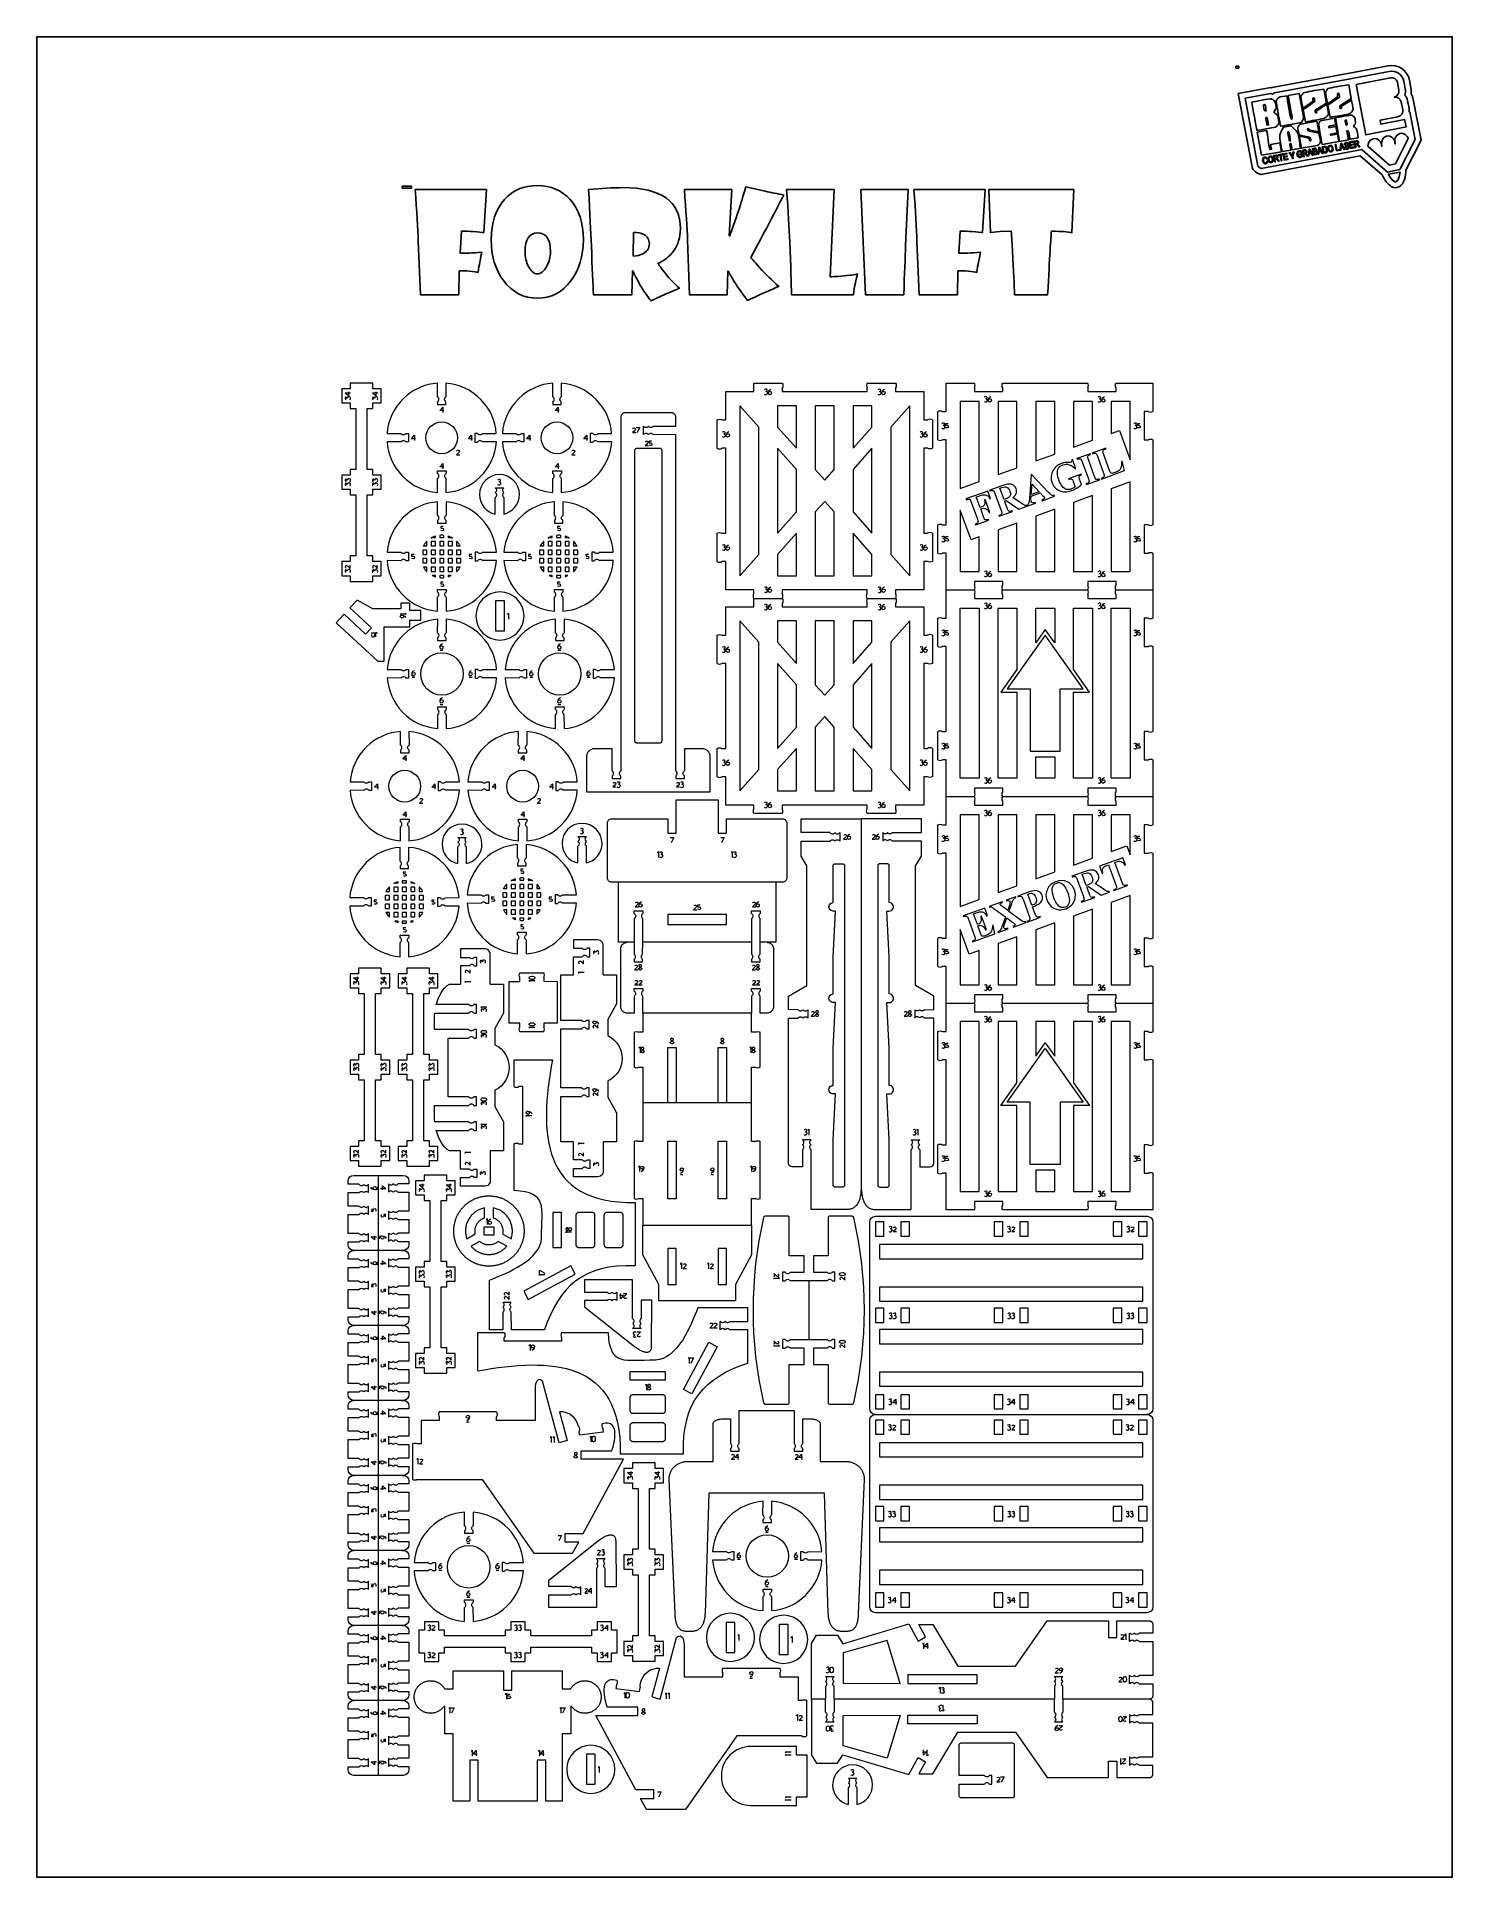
# Model space of a CAD drawing. Header units: centimetres. Extents: x -25 to 25, y -32.5 to 32.5.
import ezdxf

# ---------------------------------------------------------------- set-up
doc = ezdxf.new("R2010")
doc.units = ezdxf.units.CM
doc.header["$MEASUREMENT"] = 0
doc.header["$XCLIPFRAME"] = 0
doc.layers.add('Capa 1', color=7, linetype='Continuous')
picture_1 = doc.add_image_def('image1.jpg', size_in_pixel=(515, 360))
picture_2 = doc.add_image_def('image2.jpg', size_in_pixel=(1719, 337))

msp = doc.modelspace()

# ---------------------------------------------------------------- linework, layer by layer
at = {"layer": 'Capa 1', "color": 254}
msp.add_lwpolyline([(-25, -32.5), (25, -32.5), (25, 32.5), (-25, 32.5), (-25, -32.5)], close=True, dxfattribs=at)
at = {"layer": 'Capa 1', "color": 250, "lineweight": 20}
for points in [[(4.62396, -9.85802), (4.92396, -9.85802), (4.92396, -9.35804), (4.62396, -9.35804), (4.62396, -9.85802)], [(5.52396, -9.85802), (5.82396, -9.85802), (5.82396, -9.35804), (5.52396, -9.35804), (5.52396, -9.85802)], [(8.82396, -9.85802), (9.12396, -9.85802), (9.12396, -9.35804), (8.82396, -9.35804), (8.82396, -9.85802)], [(9.72396, -9.85802), (10.02396, -9.85802), (10.02396, -9.35804), (9.72396, -9.35804), (9.72396, -9.85802)], [(13.02396, -9.85802), (13.32396, -9.85802), (13.32396, -9.35804), (13.02396, -9.35804), (13.02396, -9.85802)], [(13.92396, -9.85802), (14.22396, -9.85802), (14.22396, -9.35804), (13.92396, -9.35804), (13.92396, -9.85802)], [(4.77396, -10.65802), (14.07396, -10.65802), (14.07396, -10.15802), (4.77396, -10.15802), (4.77396, -10.65802)], [(4.77396, -12.15802), (14.07396, -12.15802), (14.07396, -11.65802), (4.77396, -11.65802), (4.77396, -12.15802)], [(4.62396, -12.90802), (4.92396, -12.90802), (4.92396, -12.40804), (4.62396, -12.40804), (4.62396, -12.90802)], [(5.52396, -12.90802), (5.82396, -12.90802), (5.82396, -12.40804), (5.52396, -12.40804), (5.52396, -12.90802)], [(8.82396, -12.90802), (9.12396, -12.90802), (9.12396, -12.40804), (8.82396, -12.40804), (8.82396, -12.90802)], [(9.72396, -12.90802), (10.02396, -12.90802), (10.02396, -12.40804), (9.72396, -12.40804), (9.72396, -12.90802)], [(13.02396, -12.90802), (13.32396, -12.90802), (13.32396, -12.40804), (13.02396, -12.40804), (13.02396, -12.90802)], [(13.92396, -12.90802), (14.22396, -12.90802), (14.22396, -12.40804), (13.92396, -12.40804), (13.92396, -12.90802)], [(4.77396, -13.65802), (14.07396, -13.65802), (14.07396, -13.15802), (4.77396, -13.15802), (4.77396, -13.65802)], [(4.77396, -15.15802), (14.07396, -15.15802), (14.07396, -14.65802), (4.77396, -14.65802), (4.77396, -15.15802)], [(4.62396, -15.95802), (4.92396, -15.95802), (4.92396, -15.45804), (4.62396, -15.45804), (4.62396, -15.95802)], [(5.52396, -15.95802), (5.82396, -15.95802), (5.82396, -15.45804), (5.52396, -15.45804), (5.52396, -15.95802)], [(8.82396, -15.95802), (9.12396, -15.95802), (9.12396, -15.45804), (8.82396, -15.45804), (8.82396, -15.95802)], [(9.72396, -15.95802), (10.02396, -15.95802), (10.02396, -15.45804), (9.72396, -15.45804), (9.72396, -15.95802)], [(13.02396, -15.95802), (13.32396, -15.95802), (13.32396, -15.45804), (13.02396, -15.45804), (13.02396, -15.95802)], [(13.92396, -15.95802), (14.22396, -15.95802), (14.22396, -15.45804), (13.92396, -15.45804), (13.92396, -15.95802)], [(4.62394, -16.85802), (4.92394, -16.85802), (4.92394, -16.35804), (4.62394, -16.35804), (4.62394, -16.85802)], [(5.52394, -16.85802), (5.82394, -16.85802), (5.82394, -16.35804), (5.52394, -16.35804), (5.52394, -16.85802)], [(8.82394, -16.85802), (9.12394, -16.85802), (9.12394, -16.35804), (8.82394, -16.35804), (8.82394, -16.85802)], [(9.72394, -16.85802), (10.02394, -16.85802), (10.02394, -16.35804), (9.72394, -16.35804), (9.72394, -16.85802)], [(13.02394, -16.85802), (13.32394, -16.85802), (13.32394, -16.35804), (13.02394, -16.35804), (13.02394, -16.85802)], [(13.92394, -16.85802), (14.22394, -16.85802), (14.22394, -16.35804), (13.92394, -16.35804), (13.92394, -16.85802)], [(4.77394, -17.65802), (14.07394, -17.65802), (14.07394, -17.15802), (4.77394, -17.15802), (4.77394, -17.65802)], [(4.77394, -19.15802), (14.07394, -19.15802), (14.07394, -18.65802), (4.77394, -18.65802), (4.77394, -19.15802)], [(4.62394, -19.90802), (4.92394, -19.90802), (4.92394, -19.40804), (4.62394, -19.40804), (4.62394, -19.90802)], [(5.52394, -19.90802), (5.82394, -19.90802), (5.82394, -19.40804), (5.52394, -19.40804), (5.52394, -19.90802)], [(8.82394, -19.90802), (9.12394, -19.90802), (9.12394, -19.40804), (8.82394, -19.40804), (8.82394, -19.90802)], [(9.72394, -19.90802), (10.02394, -19.90802), (10.02394, -19.40804), (9.72394, -19.40804), (9.72394, -19.90802)], [(13.02394, -19.90802), (13.32394, -19.90802), (13.32394, -19.40804), (13.02394, -19.40804), (13.02394, -19.90802)], [(13.92394, -19.90802), (14.22394, -19.90802), (14.22394, -19.40804), (13.92394, -19.40804), (13.92394, -19.90802)], [(4.77394, -20.65802), (14.07394, -20.65802), (14.07394, -20.15802), (4.77394, -20.15802), (4.77394, -20.65802)], [(4.77394, -22.15802), (14.07394, -22.15802), (14.07394, -21.65802), (4.77394, -21.65802), (4.77394, -22.15802)], [(4.62394, -22.95802), (4.92394, -22.95802), (4.92394, -22.45804), (4.62394, -22.45804), (4.62394, -22.95802)], [(5.52394, -22.95802), (5.82394, -22.95802), (5.82394, -22.45804), (5.52394, -22.45804), (5.52394, -22.95802)], [(8.82394, -22.95802), (9.12394, -22.95802), (9.12394, -22.45804), (8.82394, -22.45804), (8.82394, -22.95802)], [(9.72394, -22.95802), (10.02394, -22.95802), (10.02394, -22.45804), (9.72394, -22.45804), (9.72394, -22.95802)], [(13.02394, -22.95802), (13.32394, -22.95802), (13.32394, -22.45804), (13.02394, -22.45804), (13.02394, -22.95802)], [(13.92394, -22.95802), (14.22394, -22.95802), (14.22394, -22.45804), (13.92394, -22.45804), (13.92394, -22.95802)]]:
    msp.add_lwpolyline(points, close=True, dxfattribs=at)
at = {"layer": 'Capa 1', "color": 250, "lineweight": 18}
for centre in [(-10.68886, 9.99832), (-6.52608, 9.99832), (-9.74086, -21.53738), (0.80356, -21.15522)]:
    msp.add_ellipse(centre, major_axis=(0, 0.75), ratio=1, dxfattribs=at)
at = {"layer": 'Capa 1', "color": 91}
msp.add_open_spline([(23.3666, 27.78563), (23.3666, 27.78563), (23.36028, 27.70825), (23.36028, 27.70825), (23.36028, 27.70825), (23.34414, 27.51054), (23.27817, 27.20733), (23.04373, 27.17285), (23.04373, 27.17285), (22.89892, 27.15155), (22.77905, 27.24883), (22.69339, 27.35357), (22.69339, 27.35357), (22.64534, 27.41232), (22.59877, 27.48215), (22.56238, 27.54914), (22.56238, 27.54914), (22.56238, 27.54914), (22.52253, 27.62245), (22.52253, 27.62245), (22.52253, 27.62245), (22.52253, 27.62245), (21.75055, 28.30142), (21.75055, 28.30142), (21.75055, 28.30142), (21.75055, 28.30142), (18.23803, 27.63774), (18.23803, 27.63774), (18.23803, 27.63774), (18.23803, 27.63774), (18.18623, 27.65603), (18.18623, 27.65603), (18.18623, 27.65603), (18.17405, 27.66033), (18.16205, 27.66515), (18.15028, 27.67047), (18.15028, 27.67047), (18.0798, 27.70233), (18.01987, 27.75123), (17.97266, 27.81226), (17.97266, 27.81226), (17.97266, 27.81226), (17.94266, 27.85104), (17.94266, 27.85104), (17.94266, 27.85104), (17.94266, 27.85104), (17.44328, 30.49425), (17.44328, 30.49425), (17.44328, 30.49425), (17.44328, 30.49425), (18.59508, 30.70585), (18.59508, 30.70585), (18.59508, 30.70585), (18.59508, 30.70585), (18.62046, 30.70035), (18.62046, 30.70035), (18.62046, 30.70035), (18.62046, 30.70035), (18.64348, 30.71474), (18.64348, 30.71474), (18.64348, 30.71474), (18.64348, 30.71474), (21.30492, 31.20368), (21.30492, 31.20368), (21.30492, 31.20368), (21.30492, 31.20368), (21.30744, 31.20393), (21.30744, 31.20393), (21.30744, 31.20393), (21.30744, 31.20393), (22.73622, 31.48072), (22.73622, 31.48072), (22.73622, 31.48072), (23.0834, 31.54797), (23.42105, 31.3199), (23.48831, 30.97273), (23.48831, 30.97273), (23.48831, 30.97273), (23.54155, 30.69795), (23.54155, 30.69795), (23.54155, 30.69795), (23.55526, 30.6272), (23.55692, 30.55492), (23.54664, 30.48412), (23.54664, 30.48412), (23.58262, 30.42228), (23.60805, 30.35468), (23.62179, 30.2838), (23.62179, 30.2838), (23.62179, 30.2838), (23.90047, 28.84528), (23.90047, 28.84528), (23.90047, 28.84528), (23.90047, 28.84528), (23.3666, 27.78563), (23.3666, 27.78563)], degree=3, knots=[0, 0, 0, 0, 0.04, 0.04, 0.04, 0.04, 0.08, 0.08, 0.08, 0.08, 0.12, 0.12, 0.12, 0.12, 0.16, 0.16, 0.16, 0.16, 0.2, 0.2, 0.2, 0.2, 0.24, 0.24, 0.24, 0.24, 0.28, 0.28, 0.28, 0.28, 0.32, 0.32, 0.32, 0.32, 0.36, 0.36, 0.36, 0.36, 0.4, 0.4, 0.4, 0.4, 0.44, 0.44, 0.44, 0.44, 0.48, 0.48, 0.48, 0.48, 0.52, 0.52, 0.52, 0.52, 0.56, 0.56, 0.56, 0.56, 0.6, 0.6, 0.6, 0.6, 0.64, 0.64, 0.64, 0.64, 0.68, 0.68, 0.68, 0.68, 0.72, 0.72, 0.72, 0.72, 0.76, 0.76, 0.76, 0.76, 0.8, 0.8, 0.8, 0.8, 0.84, 0.84, 0.84, 0.84, 0.88, 0.88, 0.88, 0.88, 0.92, 0.92, 0.92, 0.92, 1, 1, 1, 1], dxfattribs=at)
at = {"layer": 'Capa 1', "color": 108}
for points, knots in [([(21.81724, 28.52165), (21.81724, 28.52165), (18.25415, 27.84841), (18.25415, 27.84841), (18.25415, 27.84841), (18.24746, 27.85077), (18.24085, 27.85342), (18.23431, 27.85638), (18.23431, 27.85638), (18.19402, 27.87459), (18.16066, 27.90268), (18.13403, 27.93709), (18.13403, 27.93709), (18.13403, 27.93709), (17.68182, 30.33064), (17.68182, 30.33064), (17.68182, 30.33064), (17.68182, 30.33064), (18.59177, 30.49781), (18.59177, 30.49781), (18.59177, 30.49781), (18.61552, 30.49267), (18.63911, 30.48331), (18.66201, 30.47151), (18.66201, 30.47151), (18.67881, 30.49058), (18.69732, 30.50781), (18.71861, 30.52111), (18.71861, 30.52111), (18.71861, 30.52111), (21.33327, 31.00146), (21.33327, 31.00146), (21.33327, 31.00146), (21.33327, 31.00146), (21.33678, 31.0018), (21.33678, 31.0018), (21.33678, 31.0018), (21.33678, 31.0018), (22.77502, 31.28042), (22.77502, 31.28042), (22.77502, 31.28042), (23.01181, 31.32629), (23.24216, 31.17072), (23.28802, 30.93392), (23.28802, 30.93392), (23.28802, 30.93392), (23.34126, 30.65915), (23.34126, 30.65915), (23.34126, 30.65915), (23.35579, 30.58414), (23.35011, 30.50979), (23.32804, 30.44174), (23.32804, 30.44174), (23.37393, 30.38685), (23.40696, 30.32), (23.42149, 30.24499), (23.42149, 30.24499), (23.42149, 30.24499), (23.47473, 29.97021), (23.47473, 29.97021), (23.47473, 29.97021), (23.48304, 29.92729), (23.48473, 29.88458), (23.48053, 29.84314), (23.48053, 29.84314), (23.48053, 29.84314), (23.49866, 29.84665), (23.49866, 29.84665), (23.49866, 29.84665), (23.49866, 29.84665), (23.57036, 29.47657), (23.57036, 29.47657), (23.57036, 29.47657), (23.57036, 29.47657), (23.68693, 28.87487), (23.68693, 28.87487), (23.68693, 28.87487), (23.68693, 28.87487), (23.15005, 27.80926), (23.15005, 27.80926), (23.15005, 27.80926), (23.15005, 27.80926), (22.7149, 27.72496), (22.7149, 27.72496), (22.7149, 27.72496), (22.7149, 27.72496), (21.81892, 28.51299), (21.81892, 28.51299), (21.81892, 28.51299), (21.81892, 28.51299), (21.81724, 28.52165), (21.81724, 28.52165)], [0, 0, 0, 0, 0.04166667, 0.04166667, 0.04166667, 0.04166667, 0.08333333, 0.08333333, 0.08333333, 0.08333333, 0.125, 0.125, 0.125, 0.125, 0.16666667, 0.16666667, 0.16666667, 0.16666667, 0.20833333, 0.20833333, 0.20833333, 0.20833333, 0.25, 0.25, 0.25, 0.25, 0.29166667, 0.29166667, 0.29166667, 0.29166667, 0.33333333, 0.33333333, 0.33333333, 0.33333333, 0.375, 0.375, 0.375, 0.375, 0.41666667, 0.41666667, 0.41666667, 0.41666667, 0.45833333, 0.45833333, 0.45833333, 0.45833333, 0.5, 0.5, 0.5, 0.5, 0.54166667, 0.54166667, 0.54166667, 0.54166667, 0.58333333, 0.58333333, 0.58333333, 0.58333333, 0.625, 0.625, 0.625, 0.625, 0.66666667, 0.66666667, 0.66666667, 0.66666667, 0.70833333, 0.70833333, 0.70833333, 0.70833333, 0.75, 0.75, 0.75, 0.75, 0.79166667, 0.79166667, 0.79166667, 0.79166667, 0.83333333, 0.83333333, 0.83333333, 0.83333333, 0.875, 0.875, 0.875, 0.875, 0.91666667, 0.91666667, 0.91666667, 0.91666667, 1, 1, 1, 1]), ([(20.08822, 30.22993), (20.07974, 30.32669), (20.06114, 30.32215), (20.09806, 30.34831), (20.09806, 30.34831), (20.14204, 30.33081), (20.12324, 30.33754), (20.14595, 30.21567), (20.14595, 30.21567), (20.05834, 30.1588), (19.80667, 29.96763), (19.7328, 29.93163), (19.7328, 29.93163), (19.7328, 29.93163), (19.81661, 29.4983), (19.81661, 29.4983), (19.81661, 29.4983), (20.03307, 29.53361), (20.25275, 29.5744), (20.46867, 29.61388), (20.46867, 29.61388), (20.57712, 29.6337), (20.62583, 29.75441), (20.6256, 29.78791), (20.6256, 29.78791), (20.62525, 29.8383), (20.58188, 30.04729), (20.5676, 30.10406), (20.5676, 30.10406), (20.50383, 30.08171), (20.41235, 30.01312), (20.34479, 29.97194), (20.34479, 29.97194), (20.06369, 29.80059), (20.31332, 29.86162), (20.18297, 29.80472), (20.18297, 29.80472), (20.15333, 29.83491), (20.15545, 29.86658), (20.15679, 29.90403), (20.15679, 29.90403), (20.21545, 29.95123), (20.29398, 29.99329), (20.35946, 30.03581), (20.35946, 30.03581), (20.41783, 30.07372), (20.50142, 30.13184), (20.55959, 30.16175), (20.55959, 30.16175), (20.55959, 30.16175), (20.46926, 30.64948), (20.46926, 30.64948), (20.46926, 30.64948), (20.28352, 30.62922), (19.97201, 30.57316), (19.78877, 30.53061), (19.78877, 30.53061), (19.71989, 30.51462), (19.72429, 30.49421), (19.69099, 30.44774), (19.69099, 30.44774), (19.6547, 30.39712), (19.64807, 30.40194), (19.66327, 30.31735), (19.66327, 30.31735), (19.6802, 30.22311), (19.70037, 30.06456), (19.731, 29.97775), (19.731, 29.97775), (19.731, 29.97775), (20.08822, 30.22993), (20.08822, 30.22993)], [0, 0, 0, 0, 0.05263158, 0.05263158, 0.05263158, 0.05263158, 0.10526316, 0.10526316, 0.10526316, 0.10526316, 0.15789474, 0.15789474, 0.15789474, 0.15789474, 0.21052632, 0.21052632, 0.21052632, 0.21052632, 0.26315789, 0.26315789, 0.26315789, 0.26315789, 0.31578947, 0.31578947, 0.31578947, 0.31578947, 0.36842105, 0.36842105, 0.36842105, 0.36842105, 0.42105263, 0.42105263, 0.42105263, 0.42105263, 0.47368421, 0.47368421, 0.47368421, 0.47368421, 0.52631579, 0.52631579, 0.52631579, 0.52631579, 0.57894737, 0.57894737, 0.57894737, 0.57894737, 0.63157895, 0.63157895, 0.63157895, 0.63157895, 0.68421053, 0.68421053, 0.68421053, 0.68421053, 0.73684211, 0.73684211, 0.73684211, 0.73684211, 0.78947368, 0.78947368, 0.78947368, 0.78947368, 0.84210526, 0.84210526, 0.84210526, 0.84210526, 0.89473684, 0.89473684, 0.89473684, 0.89473684, 1, 1, 1, 1]), ([(20.96298, 30.38781), (20.95339, 30.45463), (20.92195, 30.49453), (20.98388, 30.5075), (20.98388, 30.5075), (21.01021, 30.4796), (21.01149, 30.41376), (21.01916, 30.37258), (21.01916, 30.37258), (20.93213, 30.31551), (20.67744, 30.12169), (20.60576, 30.08865), (20.60576, 30.08865), (20.60576, 30.08865), (20.69002, 29.65466), (20.69002, 29.65466), (20.69002, 29.65466), (20.90707, 29.69155), (21.1259, 29.73078), (21.34244, 29.77049), (21.34244, 29.77049), (21.44736, 29.78973), (21.49888, 29.90906), (21.49856, 29.94447), (21.49856, 29.94447), (21.49808, 29.99689), (21.45528, 30.20104), (21.43801, 30.26522), (21.43801, 30.26522), (21.43801, 30.26522), (21.08514, 30.04853), (21.08514, 30.04853), (21.08514, 30.04853), (21.07512, 29.98639), (21.10939, 30.00095), (21.06883, 29.96371), (21.06883, 29.96371), (21.03275, 29.97189), (21.0476, 29.95931), (21.03357, 29.99784), (21.03357, 29.99784), (21.02548, 30.02006), (21.02928, 30.04018), (21.03009, 30.06057), (21.03009, 30.06057), (21.03009, 30.06057), (21.43234, 30.31887), (21.43234, 30.31887), (21.43234, 30.31887), (21.43234, 30.31887), (21.34264, 30.80568), (21.34264, 30.80568), (21.34264, 30.80568), (21.16355, 30.78833), (20.84104, 30.72824), (20.66252, 30.68724), (20.66252, 30.68724), (20.59282, 30.67123), (20.59786, 30.65166), (20.56423, 30.60472), (20.56423, 30.60472), (20.5279, 30.554), (20.52113, 30.5587), (20.53635, 30.47384), (20.53635, 30.47384), (20.55292, 30.38141), (20.57381, 30.21826), (20.60418, 30.13427), (20.60418, 30.13427), (20.60418, 30.13427), (20.96298, 30.38781), (20.96298, 30.38781)], [0, 0, 0, 0, 0.05263158, 0.05263158, 0.05263158, 0.05263158, 0.10526316, 0.10526316, 0.10526316, 0.10526316, 0.15789474, 0.15789474, 0.15789474, 0.15789474, 0.21052632, 0.21052632, 0.21052632, 0.21052632, 0.26315789, 0.26315789, 0.26315789, 0.26315789, 0.31578947, 0.31578947, 0.31578947, 0.31578947, 0.36842105, 0.36842105, 0.36842105, 0.36842105, 0.42105263, 0.42105263, 0.42105263, 0.42105263, 0.47368421, 0.47368421, 0.47368421, 0.47368421, 0.52631579, 0.52631579, 0.52631579, 0.52631579, 0.57894737, 0.57894737, 0.57894737, 0.57894737, 0.63157895, 0.63157895, 0.63157895, 0.63157895, 0.68421053, 0.68421053, 0.68421053, 0.68421053, 0.73684211, 0.73684211, 0.73684211, 0.73684211, 0.78947368, 0.78947368, 0.78947368, 0.78947368, 0.84210526, 0.84210526, 0.84210526, 0.84210526, 0.89473684, 0.89473684, 0.89473684, 0.89473684, 1, 1, 1, 1]), ([(21.60177, 30.82141), (21.60177, 30.82141), (22.81735, 31.0569), (22.81735, 31.0569), (22.81735, 31.0569), (22.93125, 31.07896), (23.04249, 31.00383), (23.06455, 30.88994), (23.06455, 30.88994), (23.06455, 30.88994), (23.11778, 30.61516), (23.11778, 30.61516), (23.11778, 30.61516), (23.13984, 30.50126), (23.06471, 30.39003), (22.95082, 30.36796), (22.95082, 30.36796), (23.06471, 30.39003), (23.17595, 30.3149), (23.19801, 30.201), (23.19801, 30.201), (23.19801, 30.201), (23.25125, 29.92622), (23.25125, 29.92622), (23.25125, 29.92622), (23.27331, 29.81233), (23.19818, 29.70109), (23.08429, 29.67903), (23.08429, 29.67903), (23.08429, 29.67903), (22.45675, 29.55746), (22.45675, 29.55746), (22.45675, 29.55746), (22.45675, 29.55746), (22.48371, 29.4183), (22.48371, 29.4183), (22.48371, 29.4183), (22.48371, 29.4183), (23.31832, 29.57999), (23.31832, 29.57999), (23.31832, 29.57999), (23.31832, 29.57999), (23.36893, 29.31875), (23.36893, 29.31875), (23.36893, 29.31875), (23.36893, 29.31875), (21.94627, 29.04314), (21.94627, 29.04314), (21.94627, 29.04314), (21.94627, 29.04314), (21.60177, 30.82141), (21.60177, 30.82141)], [0, 0, 0, 0, 0.07142857, 0.07142857, 0.07142857, 0.07142857, 0.14285714, 0.14285714, 0.14285714, 0.14285714, 0.21428571, 0.21428571, 0.21428571, 0.21428571, 0.28571429, 0.28571429, 0.28571429, 0.28571429, 0.35714286, 0.35714286, 0.35714286, 0.35714286, 0.42857143, 0.42857143, 0.42857143, 0.42857143, 0.5, 0.5, 0.5, 0.5, 0.57142857, 0.57142857, 0.57142857, 0.57142857, 0.64285714, 0.64285714, 0.64285714, 0.64285714, 0.71428571, 0.71428571, 0.71428571, 0.71428571, 0.78571429, 0.78571429, 0.78571429, 0.78571429, 0.85714286, 0.85714286, 0.85714286, 0.85714286, 1, 1, 1, 1]), ([(18.69779, 29.84509), (18.71098, 29.85928), (18.76611, 29.93163), (18.77484, 29.94887), (18.77484, 29.94887), (18.79573, 29.99014), (18.76923, 30.20475), (18.71437, 30.24824), (18.71437, 30.24824), (18.68807, 30.26909), (18.63598, 30.30787), (18.60965, 30.31251), (18.60965, 30.31251), (18.57073, 30.31936), (18.00016, 30.21214), (17.92263, 30.19338), (17.92263, 30.19338), (17.95532, 29.99087), (18.06429, 29.34333), (18.1062, 29.19185), (18.1062, 29.19185), (18.1062, 29.19185), (18.74435, 29.30557), (18.74435, 29.30557), (18.74435, 29.30557), (18.80849, 29.31706), (18.82183, 29.36668), (18.85133, 29.40695), (18.85133, 29.40695), (18.89775, 29.47032), (18.88081, 29.47582), (18.86286, 29.57183), (18.86286, 29.57183), (18.85177, 29.63118), (18.85335, 29.71695), (18.80881, 29.75732), (18.80881, 29.75732), (18.77048, 29.79206), (18.72849, 29.79599), (18.69779, 29.84509)], [0, 0, 0, 0, 0.09090909, 0.09090909, 0.09090909, 0.09090909, 0.18181818, 0.18181818, 0.18181818, 0.18181818, 0.27272727, 0.27272727, 0.27272727, 0.27272727, 0.36363636, 0.36363636, 0.36363636, 0.36363636, 0.45454545, 0.45454545, 0.45454545, 0.45454545, 0.54545455, 0.54545455, 0.54545455, 0.54545455, 0.63636364, 0.63636364, 0.63636364, 0.63636364, 0.72727273, 0.72727273, 0.72727273, 0.72727273, 0.81818182, 0.81818182, 0.81818182, 0.81818182, 1, 1, 1, 1]), ([(18.37786, 29.88637), (18.34625, 29.90122), (18.329, 30.06151), (18.33422, 30.09649), (18.33422, 30.09649), (18.33422, 30.09649), (18.3826, 30.11006), (18.3826, 30.11006), (18.3826, 30.11006), (18.40915, 30.05299), (18.42807, 29.94792), (18.42247, 29.8866), (18.42247, 29.8866), (18.42247, 29.8866), (18.37786, 29.88637), (18.37786, 29.88637)], [0, 0, 0, 0, 0.2, 0.2, 0.2, 0.2, 0.4, 0.4, 0.4, 0.4, 0.6, 0.6, 0.6, 0.6, 1, 1, 1, 1]), ([(19.6181, 29.46218), (19.6945, 29.47588), (19.76153, 29.5859), (19.74684, 29.66772), (19.74684, 29.66772), (19.74684, 29.66772), (19.5957, 30.494), (19.5957, 30.494), (19.5957, 30.494), (19.5957, 30.494), (19.20887, 30.42282), (19.20887, 30.42282), (19.20887, 30.42282), (19.20887, 30.42282), (19.32463, 29.76739), (19.32463, 29.76739), (19.32463, 29.76739), (19.33076, 29.73351), (19.34165, 29.68903), (19.34584, 29.65666), (19.34584, 29.65666), (19.35325, 29.59947), (19.3622, 29.61036), (19.31847, 29.59646), (19.31847, 29.59646), (19.27157, 29.63577), (19.18198, 30.29532), (19.15574, 30.41306), (19.15574, 30.41306), (19.10205, 30.40939), (18.91225, 30.38253), (18.8732, 30.35941), (18.8732, 30.35941), (18.85658, 30.34958), (18.81991, 30.29482), (18.80727, 30.27686), (18.80727, 30.27686), (18.77943, 30.2373), (18.77716, 30.23758), (18.78884, 30.17238), (18.78884, 30.17238), (18.82796, 29.9539), (18.90597, 29.46336), (18.94328, 29.34178), (18.94328, 29.34178), (18.94328, 29.34178), (19.6181, 29.46218), (19.6181, 29.46218)], [0, 0, 0, 0, 0.07692308, 0.07692308, 0.07692308, 0.07692308, 0.15384615, 0.15384615, 0.15384615, 0.15384615, 0.23076923, 0.23076923, 0.23076923, 0.23076923, 0.30769231, 0.30769231, 0.30769231, 0.30769231, 0.38461538, 0.38461538, 0.38461538, 0.38461538, 0.46153846, 0.46153846, 0.46153846, 0.46153846, 0.53846154, 0.53846154, 0.53846154, 0.53846154, 0.61538462, 0.61538462, 0.61538462, 0.61538462, 0.69230769, 0.69230769, 0.69230769, 0.69230769, 0.76923077, 0.76923077, 0.76923077, 0.76923077, 0.84615385, 0.84615385, 0.84615385, 0.84615385, 1, 1, 1, 1]), ([(18.46079, 29.65511), (18.46079, 29.65511), (18.5129, 29.38909), (18.5129, 29.38909), (18.5129, 29.38909), (18.5129, 29.38909), (18.46348, 29.37833), (18.46348, 29.37833), (18.46348, 29.37833), (18.44674, 29.43404), (18.44036, 29.49021), (18.43011, 29.5446), (18.43011, 29.5446), (18.41652, 29.61679), (18.39086, 29.64993), (18.46079, 29.65511)], [0, 0, 0, 0, 0.2, 0.2, 0.2, 0.2, 0.4, 0.4, 0.4, 0.4, 0.6, 0.6, 0.6, 0.6, 1, 1, 1, 1]), ([(19.29975, 28.50039), (19.30115, 28.54077), (19.28952, 28.58474), (19.28166, 28.62539), (19.28166, 28.62539), (19.25942, 28.74044), (19.26104, 28.71188), (19.28329, 28.73206), (19.28329, 28.73206), (19.31244, 28.7198), (19.29629, 28.74292), (19.31024, 28.6933), (19.31024, 28.6933), (19.31024, 28.6933), (19.34156, 28.50614), (19.34156, 28.50614), (19.34156, 28.50614), (19.34156, 28.50614), (19.64778, 28.56258), (19.64778, 28.56258), (19.64778, 28.56258), (19.61152, 28.72834), (19.59295, 28.90403), (19.55637, 29.06808), (19.55637, 29.06808), (19.54081, 29.13787), (19.35989, 29.30293), (19.31655, 29.35716), (19.31655, 29.35716), (19.31655, 29.35716), (19.03607, 29.30395), (19.03607, 29.30395), (19.03607, 29.30395), (18.99838, 29.22736), (18.89266, 29.02789), (18.90557, 28.95141), (18.90557, 28.95141), (18.92708, 28.824), (18.96298, 28.55648), (19.00003, 28.44511), (19.00003, 28.44511), (19.00003, 28.44511), (19.29975, 28.50039), (19.29975, 28.50039)], [0, 0, 0, 0, 0.08333333, 0.08333333, 0.08333333, 0.08333333, 0.16666667, 0.16666667, 0.16666667, 0.16666667, 0.25, 0.25, 0.25, 0.25, 0.33333333, 0.33333333, 0.33333333, 0.33333333, 0.41666667, 0.41666667, 0.41666667, 0.41666667, 0.5, 0.5, 0.5, 0.5, 0.58333333, 0.58333333, 0.58333333, 0.58333333, 0.66666667, 0.66666667, 0.66666667, 0.66666667, 0.75, 0.75, 0.75, 0.75, 0.83333333, 0.83333333, 0.83333333, 0.83333333, 1, 1, 1, 1]), ([(19.90497, 29.18145), (19.88981, 29.22697), (19.88599, 29.23748), (19.90058, 29.26689), (19.90058, 29.26689), (19.95789, 29.25273), (19.89943, 29.21917), (19.98007, 29.20065), (19.98007, 29.20065), (19.98007, 29.20065), (20.28449, 29.14045), (20.28449, 29.14045), (20.28449, 29.14045), (20.28449, 29.14045), (20.21568, 29.51539), (20.21568, 29.51539), (20.21568, 29.51539), (20.07079, 29.50719), (19.84861, 29.45111), (19.69616, 29.42566), (19.69616, 29.42566), (19.63624, 29.41566), (19.62416, 29.41786), (19.59649, 29.37907), (19.59649, 29.37907), (19.58447, 29.36221), (19.549, 29.31617), (19.54578, 29.29966), (19.54578, 29.29966), (19.53895, 29.26457), (19.57685, 29.08278), (19.59029, 29.04235), (19.59029, 29.04235), (19.68941, 28.99387), (19.88274, 28.98219), (19.98887, 28.93482), (19.98887, 28.93482), (19.98887, 28.93482), (20.00085, 28.82282), (20.00085, 28.82282), (20.00085, 28.82282), (19.94744, 28.81275), (19.96242, 28.84989), (19.94929, 28.90593), (19.94929, 28.90593), (19.90977, 28.92456), (19.63913, 28.9946), (19.59439, 28.99743), (19.59439, 28.99743), (19.59439, 28.99743), (19.67156, 28.56526), (19.67156, 28.56526), (19.67156, 28.56526), (19.84821, 28.59723), (20.05533, 28.62368), (20.22647, 28.66403), (20.22647, 28.66403), (20.28708, 28.67832), (20.35169, 28.75588), (20.34198, 28.82481), (20.34198, 28.82481), (20.33119, 28.90147), (20.31045, 29.02092), (20.29118, 29.09591), (20.29118, 29.09591), (20.29118, 29.09591), (19.90497, 29.18145), (19.90497, 29.18145)], [0, 0, 0, 0, 0.05555556, 0.05555556, 0.05555556, 0.05555556, 0.11111111, 0.11111111, 0.11111111, 0.11111111, 0.16666667, 0.16666667, 0.16666667, 0.16666667, 0.22222222, 0.22222222, 0.22222222, 0.22222222, 0.27777778, 0.27777778, 0.27777778, 0.27777778, 0.33333333, 0.33333333, 0.33333333, 0.33333333, 0.38888889, 0.38888889, 0.38888889, 0.38888889, 0.44444444, 0.44444444, 0.44444444, 0.44444444, 0.5, 0.5, 0.5, 0.5, 0.55555556, 0.55555556, 0.55555556, 0.55555556, 0.61111111, 0.61111111, 0.61111111, 0.61111111, 0.66666667, 0.66666667, 0.66666667, 0.66666667, 0.72222222, 0.72222222, 0.72222222, 0.72222222, 0.77777778, 0.77777778, 0.77777778, 0.77777778, 0.83333333, 0.83333333, 0.83333333, 0.83333333, 0.88888889, 0.88888889, 0.88888889, 0.88888889, 1, 1, 1, 1]), ([(20.69617, 29.04449), (20.70788, 29.06576), (20.69548, 29.0559), (20.72183, 29.06615), (20.72183, 29.06615), (20.72183, 29.06615), (20.93531, 29.10397), (20.93531, 29.10397), (20.93531, 29.10397), (20.93531, 29.10397), (20.89273, 29.32726), (20.89273, 29.32726), (20.89273, 29.32726), (20.89273, 29.32726), (20.64566, 29.28846), (20.64566, 29.28846), (20.64566, 29.28846), (20.64566, 29.28846), (20.6392, 29.32954), (20.6392, 29.32954), (20.6392, 29.32954), (20.69663, 29.37334), (20.81118, 29.36483), (20.88387, 29.38793), (20.88387, 29.38793), (20.88387, 29.38793), (20.83639, 29.62155), (20.83639, 29.62155), (20.83639, 29.62155), (20.83639, 29.62155), (20.35161, 29.53028), (20.35161, 29.53028), (20.35161, 29.53028), (20.30536, 29.50339), (20.27448, 29.44157), (20.28399, 29.38458), (20.28399, 29.38458), (20.30528, 29.25692), (20.38956, 28.75951), (20.41135, 28.69793), (20.41135, 28.69793), (20.41135, 28.69793), (20.9924, 28.80424), (20.9924, 28.80424), (20.9924, 28.80424), (20.9924, 28.80424), (20.94248, 29.06198), (20.94248, 29.06198), (20.94248, 29.06198), (20.94248, 29.06198), (20.70544, 29.02093), (20.70544, 29.02093), (20.70544, 29.02093), (20.70544, 29.02093), (20.69617, 29.04449), (20.69617, 29.04449)], [0, 0, 0, 0, 0.06666667, 0.06666667, 0.06666667, 0.06666667, 0.13333333, 0.13333333, 0.13333333, 0.13333333, 0.2, 0.2, 0.2, 0.2, 0.26666667, 0.26666667, 0.26666667, 0.26666667, 0.33333333, 0.33333333, 0.33333333, 0.33333333, 0.4, 0.4, 0.4, 0.4, 0.46666667, 0.46666667, 0.46666667, 0.46666667, 0.53333333, 0.53333333, 0.53333333, 0.53333333, 0.6, 0.6, 0.6, 0.6, 0.66666667, 0.66666667, 0.66666667, 0.66666667, 0.73333333, 0.73333333, 0.73333333, 0.73333333, 0.8, 0.8, 0.8, 0.8, 0.86666667, 0.86666667, 0.86666667, 0.86666667, 1, 1, 1, 1]), ([(21.31668, 29.19086), (21.3497, 29.17283), (21.35285, 29.07558), (21.35939, 29.03906), (21.35939, 29.03906), (21.36881, 28.98649), (21.38031, 28.93383), (21.38601, 28.88079), (21.38601, 28.88079), (21.38601, 28.88079), (21.6798, 28.93346), (21.6798, 28.93346), (21.6798, 28.93346), (21.65677, 29.01962), (21.64866, 29.20301), (21.60594, 29.2673), (21.60594, 29.2673), (21.58797, 29.29853), (21.54716, 29.31359), (21.51886, 29.33636), (21.51886, 29.33636), (21.55871, 29.44448), (21.60612, 29.37754), (21.57438, 29.55301), (21.57438, 29.55301), (21.56361, 29.61248), (21.56803, 29.6491), (21.53119, 29.67865), (21.53119, 29.67865), (21.52095, 29.68688), (21.45559, 29.73017), (21.4452, 29.73247), (21.4452, 29.73247), (21.40107, 29.74223), (20.96045, 29.65134), (20.87407, 29.63686), (20.87407, 29.63686), (20.87407, 29.63686), (21.02213, 28.80717), (21.02213, 28.80717), (21.02213, 28.80717), (21.02213, 28.80717), (21.3368, 28.86581), (21.3368, 28.86581), (21.3368, 28.86581), (21.3368, 28.86581), (21.28137, 29.18214), (21.28137, 29.18214), (21.28137, 29.18214), (21.28137, 29.18214), (21.31668, 29.19086), (21.31668, 29.19086)], [0, 0, 0, 0, 0.07142857, 0.07142857, 0.07142857, 0.07142857, 0.14285714, 0.14285714, 0.14285714, 0.14285714, 0.21428571, 0.21428571, 0.21428571, 0.21428571, 0.28571429, 0.28571429, 0.28571429, 0.28571429, 0.35714286, 0.35714286, 0.35714286, 0.35714286, 0.42857143, 0.42857143, 0.42857143, 0.42857143, 0.5, 0.5, 0.5, 0.5, 0.57142857, 0.57142857, 0.57142857, 0.57142857, 0.64285714, 0.64285714, 0.64285714, 0.64285714, 0.71428571, 0.71428571, 0.71428571, 0.71428571, 0.78571429, 0.78571429, 0.78571429, 0.78571429, 0.85714286, 0.85714286, 0.85714286, 0.85714286, 1, 1, 1, 1]), ([(21.26525, 29.38022), (21.23576, 29.39149), (21.24815, 29.36076), (21.228, 29.47029), (21.228, 29.47029), (21.20765, 29.58091), (21.21041, 29.53894), (21.23338, 29.55802), (21.23338, 29.55802), (21.26721, 29.54874), (21.25047, 29.59357), (21.27358, 29.46807), (21.27358, 29.46807), (21.2941, 29.35658), (21.28991, 29.3985), (21.26525, 29.38022)], [0, 0, 0, 0, 0.2, 0.2, 0.2, 0.2, 0.4, 0.4, 0.4, 0.4, 0.6, 0.6, 0.6, 0.6, 1, 1, 1, 1]), ([(18.25872, 28.31689), (18.25872, 28.31689), (18.96474, 28.44319), (18.96474, 28.44319), (18.96474, 28.44319), (18.96474, 28.44319), (18.90756, 28.75228), (18.90756, 28.75228), (18.90756, 28.75228), (18.90756, 28.75228), (18.58687, 28.69488), (18.58687, 28.69488), (18.58687, 28.69488), (18.58687, 28.69488), (18.61121, 28.52835), (18.61121, 28.52835), (18.61121, 28.52835), (18.61121, 28.52835), (18.56717, 28.51874), (18.56717, 28.51874), (18.56717, 28.51874), (18.50136, 28.67089), (18.50026, 29.0344), (18.43754, 29.18836), (18.43754, 29.18836), (18.43754, 29.18836), (18.11595, 29.13306), (18.11595, 29.13306), (18.11595, 29.13306), (18.11595, 29.13306), (18.25872, 28.31689), (18.25872, 28.31689)], [0, 0, 0, 0, 0.11111111, 0.11111111, 0.11111111, 0.11111111, 0.22222222, 0.22222222, 0.22222222, 0.22222222, 0.33333333, 0.33333333, 0.33333333, 0.33333333, 0.44444444, 0.44444444, 0.44444444, 0.44444444, 0.55555556, 0.55555556, 0.55555556, 0.55555556, 0.66666667, 0.66666667, 0.66666667, 0.66666667, 0.77777778, 0.77777778, 0.77777778, 0.77777778, 1, 1, 1, 1]), ([(19.19704, 29.0959), (19.1877, 29.14804), (19.1764, 29.13564), (19.21908, 29.14793), (19.21908, 29.14793), (19.24236, 29.12139), (19.28891, 28.86249), (19.27693, 28.82524), (19.27693, 28.82524), (19.23444, 28.82177), (19.24561, 28.82492), (19.23653, 28.87559), (19.23653, 28.87559), (19.23653, 28.87559), (19.19704, 29.0959), (19.19704, 29.0959)], [0, 0, 0, 0, 0.2, 0.2, 0.2, 0.2, 0.4, 0.4, 0.4, 0.4, 0.6, 0.6, 0.6, 0.6, 1, 1, 1, 1]), ([(20.45066, 28.3881), (20.45066, 28.3881), (20.41014, 28.6141), (20.41014, 28.6141), (20.41014, 28.6141), (20.41014, 28.6141), (20.47406, 28.62556), (20.47406, 28.62556), (20.47406, 28.62556), (20.48985, 28.62839), (20.50214, 28.62918), (20.51084, 28.62786), (20.51084, 28.62786), (20.52227, 28.62622), (20.53277, 28.62126), (20.54242, 28.61316), (20.54242, 28.61316), (20.55203, 28.605), (20.56034, 28.59406), (20.56736, 28.58033), (20.56736, 28.58033), (20.5744, 28.56655), (20.5797, 28.54969), (20.58327, 28.52975), (20.58327, 28.52975), (20.58786, 28.50418), (20.58802, 28.48179), (20.58368, 28.46261), (20.58368, 28.46261), (20.57942, 28.44343), (20.57205, 28.42907), (20.56161, 28.41949), (20.56161, 28.41949), (20.5512, 28.40997), (20.53651, 28.40348), (20.51752, 28.40008), (20.51752, 28.40008), (20.51752, 28.40008), (20.45066, 28.3881), (20.45066, 28.3881)], [0, 0, 0, 0, 0.09090909, 0.09090909, 0.09090909, 0.09090909, 0.18181818, 0.18181818, 0.18181818, 0.18181818, 0.27272727, 0.27272727, 0.27272727, 0.27272727, 0.36363636, 0.36363636, 0.36363636, 0.36363636, 0.45454545, 0.45454545, 0.45454545, 0.45454545, 0.54545455, 0.54545455, 0.54545455, 0.54545455, 0.63636364, 0.63636364, 0.63636364, 0.63636364, 0.72727273, 0.72727273, 0.72727273, 0.72727273, 0.81818182, 0.81818182, 0.81818182, 0.81818182, 1, 1, 1, 1]), ([(20.47053, 28.41902), (20.47053, 28.41902), (20.50992, 28.42608), (20.50992, 28.42608), (20.50992, 28.42608), (20.52581, 28.42893), (20.5374, 28.43367), (20.54467, 28.44035), (20.54467, 28.44035), (20.55194, 28.44703), (20.55676, 28.45653), (20.55906, 28.46883), (20.55906, 28.46883), (20.56215, 28.48524), (20.5618, 28.50413), (20.55797, 28.52554), (20.55797, 28.52554), (20.55384, 28.54853), (20.5475, 28.56602), (20.53895, 28.57801), (20.53895, 28.57801), (20.53038, 28.59004), (20.52086, 28.5974), (20.51029, 28.60007), (20.51029, 28.60007), (20.50323, 28.6019), (20.49254, 28.60151), (20.47829, 28.59895), (20.47829, 28.59895), (20.47829, 28.59895), (20.43952, 28.592), (20.43952, 28.592), (20.43952, 28.592), (20.43952, 28.592), (20.47053, 28.41902), (20.47053, 28.41902)], [0, 0, 0, 0, 0.1, 0.1, 0.1, 0.1, 0.2, 0.2, 0.2, 0.2, 0.3, 0.3, 0.3, 0.3, 0.4, 0.4, 0.4, 0.4, 0.5, 0.5, 0.5, 0.5, 0.6, 0.6, 0.6, 0.6, 0.7, 0.7, 0.7, 0.7, 0.8, 0.8, 0.8, 0.8, 1, 1, 1, 1]), ([(20.61144, 28.53045), (20.60453, 28.56896), (20.6077, 28.60006), (20.621, 28.62377), (20.621, 28.62377), (20.63422, 28.64748), (20.65352, 28.66164), (20.67882, 28.66617), (20.67882, 28.66617), (20.69518, 28.6691), (20.7109, 28.66714), (20.72601, 28.66035), (20.72601, 28.66035), (20.74115, 28.65351), (20.75423, 28.642), (20.76528, 28.62579), (20.76528, 28.62579), (20.77627, 28.60963), (20.78398, 28.58934), (20.78833, 28.56504), (20.78833, 28.56504), (20.79433, 28.53158), (20.79158, 28.50296), (20.78016, 28.4792), (20.78016, 28.4792), (20.76754, 28.45298), (20.74768, 28.43743), (20.72054, 28.43256), (20.72054, 28.43256), (20.69318, 28.42766), (20.66906, 28.4356), (20.6481, 28.45645), (20.6481, 28.45645), (20.62914, 28.47531), (20.61691, 28.49995), (20.61144, 28.53045)], [0, 0, 0, 0, 0.1, 0.1, 0.1, 0.1, 0.2, 0.2, 0.2, 0.2, 0.3, 0.3, 0.3, 0.3, 0.4, 0.4, 0.4, 0.4, 0.5, 0.5, 0.5, 0.5, 0.6, 0.6, 0.6, 0.6, 0.7, 0.7, 0.7, 0.7, 0.8, 0.8, 0.8, 0.8, 1, 1, 1, 1]), ([(20.63676, 28.53461), (20.64175, 28.50673), (20.65177, 28.48627), (20.66684, 28.47311), (20.66684, 28.47311), (20.68186, 28.45994), (20.69822, 28.45495), (20.71579, 28.4581), (20.71579, 28.4581), (20.73379, 28.46132), (20.74749, 28.47176), (20.75692, 28.48947), (20.75692, 28.48947), (20.76634, 28.50718), (20.76836, 28.5311), (20.76296, 28.5612), (20.76296, 28.5612), (20.75948, 28.58061), (20.75321, 28.59741), (20.74421, 28.61159), (20.74421, 28.61159), (20.73727, 28.6224), (20.72832, 28.63052), (20.71734, 28.63577), (20.71734, 28.63577), (20.70634, 28.64108), (20.69509, 28.6427), (20.68356, 28.64063), (20.68356, 28.64063), (20.66504, 28.63731), (20.65116, 28.6269), (20.64193, 28.60933), (20.64193, 28.60933), (20.6327, 28.59177), (20.63097, 28.56686), (20.63676, 28.53461)], [0, 0, 0, 0, 0.1, 0.1, 0.1, 0.1, 0.2, 0.2, 0.2, 0.2, 0.3, 0.3, 0.3, 0.3, 0.4, 0.4, 0.4, 0.4, 0.5, 0.5, 0.5, 0.5, 0.6, 0.6, 0.6, 0.6, 0.7, 0.7, 0.7, 0.7, 0.8, 0.8, 0.8, 0.8, 1, 1, 1, 1]), ([(20.90993, 28.47041), (20.90993, 28.47041), (20.86942, 28.69643), (20.86942, 28.69643), (20.86942, 28.69643), (20.86942, 28.69643), (20.89404, 28.70084), (20.89404, 28.70084), (20.89404, 28.70084), (20.89404, 28.70084), (20.9298, 28.50134), (20.9298, 28.50134), (20.9298, 28.50134), (20.9298, 28.50134), (21.02103, 28.5177), (21.02103, 28.5177), (21.02103, 28.5177), (21.02103, 28.5177), (21.02578, 28.49118), (21.02578, 28.49118), (21.02578, 28.49118), (21.02578, 28.49118), (20.90993, 28.47041), (20.90993, 28.47041)], [0, 0, 0, 0, 0.14285714, 0.14285714, 0.14285714, 0.14285714, 0.28571429, 0.28571429, 0.28571429, 0.28571429, 0.42857143, 0.42857143, 0.42857143, 0.42857143, 0.57142857, 0.57142857, 0.57142857, 0.57142857, 0.71428571, 0.71428571, 0.71428571, 0.71428571, 1, 1, 1, 1]), ([(21.03493, 28.49282), (21.03493, 28.49282), (21.06581, 28.73163), (21.06581, 28.73163), (21.06581, 28.73163), (21.06581, 28.73163), (21.09211, 28.73634), (21.09211, 28.73634), (21.09211, 28.73634), (21.09211, 28.73634), (21.20822, 28.52389), (21.20822, 28.52389), (21.20822, 28.52389), (21.20822, 28.52389), (21.18018, 28.51886), (21.18018, 28.51886), (21.18018, 28.51886), (21.18018, 28.51886), (21.1466, 28.58354), (21.1466, 28.58354), (21.1466, 28.58354), (21.1466, 28.58354), (21.06847, 28.56953), (21.06847, 28.56953), (21.06847, 28.56953), (21.06847, 28.56953), (21.06071, 28.49744), (21.06071, 28.49744), (21.06071, 28.49744), (21.06071, 28.49744), (21.03493, 28.49282), (21.03493, 28.49282)], [0, 0, 0, 0, 0.11111111, 0.11111111, 0.11111111, 0.11111111, 0.22222222, 0.22222222, 0.22222222, 0.22222222, 0.33333333, 0.33333333, 0.33333333, 0.33333333, 0.44444444, 0.44444444, 0.44444444, 0.44444444, 0.55555556, 0.55555556, 0.55555556, 0.55555556, 0.66666667, 0.66666667, 0.66666667, 0.66666667, 0.77777778, 0.77777778, 0.77777778, 0.77777778, 1, 1, 1, 1]), ([(21.07127, 28.59512), (21.07127, 28.59512), (21.13472, 28.60649), (21.13472, 28.60649), (21.13472, 28.60649), (21.13472, 28.60649), (21.10409, 28.66562), (21.10409, 28.66562), (21.10409, 28.66562), (21.09465, 28.68375), (21.08742, 28.69858), (21.08248, 28.71012), (21.08248, 28.71012), (21.08266, 28.69517), (21.08186, 28.68021), (21.08007, 28.66512), (21.08007, 28.66512), (21.08007, 28.66512), (21.07127, 28.59512), (21.07127, 28.59512)], [0, 0, 0, 0, 0.16666667, 0.16666667, 0.16666667, 0.16666667, 0.33333333, 0.33333333, 0.33333333, 0.33333333, 0.5, 0.5, 0.5, 0.5, 0.66666667, 0.66666667, 0.66666667, 0.66666667, 1, 1, 1, 1]), ([(21.20647, 28.59883), (21.20647, 28.59883), (21.22942, 28.60522), (21.22942, 28.60522), (21.22942, 28.60522), (21.23286, 28.59303), (21.23739, 28.58385), (21.243, 28.57768), (21.243, 28.57768), (21.24861, 28.57152), (21.25582, 28.56706), (21.26467, 28.5643), (21.26467, 28.5643), (21.27352, 28.56155), (21.28306, 28.56108), (21.29316, 28.56289), (21.29316, 28.56289), (21.30774, 28.5655), (21.3184, 28.57111), (21.32518, 28.57966), (21.32518, 28.57966), (21.33194, 28.58825), (21.33428, 28.59823), (21.33225, 28.60959), (21.33225, 28.60959), (21.33105, 28.61627), (21.32854, 28.6218), (21.3247, 28.62627), (21.3247, 28.62627), (21.32092, 28.6307), (21.31576, 28.63401), (21.30926, 28.63609), (21.30926, 28.63609), (21.30279, 28.63825), (21.2892, 28.64043), (21.26855, 28.64264), (21.26855, 28.64264), (21.25015, 28.64467), (21.23681, 28.64766), (21.22846, 28.65153), (21.22846, 28.65153), (21.2201, 28.65546), (21.21311, 28.66111), (21.20757, 28.66842), (21.20757, 28.66842), (21.20196, 28.67573), (21.19828, 28.68451), (21.19645, 28.69466), (21.19645, 28.69466), (21.19317, 28.71298), (21.19639, 28.72897), (21.20614, 28.74272), (21.20614, 28.74272), (21.21584, 28.75645), (21.23074, 28.7651), (21.25074, 28.76869), (21.25074, 28.76869), (21.26451, 28.77115), (21.27706, 28.77058), (21.28834, 28.76701), (21.28834, 28.76701), (21.29964, 28.76339), (21.30903, 28.75698), (21.31659, 28.74785), (21.31659, 28.74785), (21.32409, 28.73872), (21.32929, 28.72727), (21.33218, 28.71357), (21.33218, 28.71357), (21.33218, 28.71357), (21.30922, 28.70716), (21.30922, 28.70716), (21.30922, 28.70716), (21.30538, 28.72163), (21.29901, 28.73172), (21.29017, 28.73742), (21.29017, 28.73742), (21.28137, 28.74317), (21.27012, 28.7448), (21.25644, 28.74234), (21.25644, 28.74234), (21.24255, 28.73985), (21.23253, 28.73485), (21.22633, 28.72733), (21.22633, 28.72733), (21.22013, 28.71982), (21.21794, 28.71117), (21.21969, 28.70133), (21.21969, 28.70133), (21.22134, 28.69218), (21.22529, 28.68555), (21.23156, 28.68152), (21.23156, 28.68152), (21.23778, 28.67742), (21.25072, 28.67453), (21.27038, 28.67278), (21.27038, 28.67278), (21.28957, 28.67112), (21.30318, 28.66905), (21.31125, 28.66676), (21.31125, 28.66676), (21.32359, 28.66304), (21.33346, 28.65705), (21.34084, 28.64865), (21.34084, 28.64865), (21.34826, 28.64026), (21.3531, 28.62957), (21.35544, 28.61652), (21.35544, 28.61652), (21.35776, 28.60358), (21.35683, 28.59124), (21.35268, 28.57953), (21.35268, 28.57953), (21.34854, 28.56777), (21.34173, 28.55824), (21.33231, 28.5508), (21.33231, 28.5508), (21.32288, 28.5434), (21.31086, 28.53837), (21.29613, 28.53573), (21.29613, 28.53573), (21.27325, 28.53163), (21.25375, 28.53525), (21.23772, 28.5466), (21.23772, 28.5466), (21.22161, 28.55794), (21.21121, 28.57535), (21.20647, 28.59883)], [0, 0, 0, 0, 0.03030303, 0.03030303, 0.03030303, 0.03030303, 0.06060606, 0.06060606, 0.06060606, 0.06060606, 0.09090909, 0.09090909, 0.09090909, 0.09090909, 0.12121212, 0.12121212, 0.12121212, 0.12121212, 0.15151515, 0.15151515, 0.15151515, 0.15151515, 0.18181818, 0.18181818, 0.18181818, 0.18181818, 0.21212121, 0.21212121, 0.21212121, 0.21212121, 0.24242424, 0.24242424, 0.24242424, 0.24242424, 0.27272727, 0.27272727, 0.27272727, 0.27272727, 0.3030303, 0.3030303, 0.3030303, 0.3030303, 0.33333333, 0.33333333, 0.33333333, 0.33333333, 0.36363636, 0.36363636, 0.36363636, 0.36363636, 0.39393939, 0.39393939, 0.39393939, 0.39393939, 0.42424242, 0.42424242, 0.42424242, 0.42424242, 0.45454545, 0.45454545, 0.45454545, 0.45454545, 0.48484848, 0.48484848, 0.48484848, 0.48484848, 0.51515152, 0.51515152, 0.51515152, 0.51515152, 0.54545455, 0.54545455, 0.54545455, 0.54545455, 0.57575758, 0.57575758, 0.57575758, 0.57575758, 0.60606061, 0.60606061, 0.60606061, 0.60606061, 0.63636364, 0.63636364, 0.63636364, 0.63636364, 0.66666667, 0.66666667, 0.66666667, 0.66666667, 0.6969697, 0.6969697, 0.6969697, 0.6969697, 0.72727273, 0.72727273, 0.72727273, 0.72727273, 0.75757576, 0.75757576, 0.75757576, 0.75757576, 0.78787879, 0.78787879, 0.78787879, 0.78787879, 0.81818182, 0.81818182, 0.81818182, 0.81818182, 0.84848485, 0.84848485, 0.84848485, 0.84848485, 0.87878788, 0.87878788, 0.87878788, 0.87878788, 0.90909091, 0.90909091, 0.90909091, 0.90909091, 0.93939394, 0.93939394, 0.93939394, 0.93939394, 1, 1, 1, 1]), ([(21.40098, 28.55844), (21.40098, 28.55844), (21.36047, 28.78445), (21.36047, 28.78445), (21.36047, 28.78445), (21.36047, 28.78445), (21.49431, 28.80844), (21.49431, 28.80844), (21.49431, 28.80844), (21.49431, 28.80844), (21.49907, 28.78192), (21.49907, 28.78192), (21.49907, 28.78192), (21.49907, 28.78192), (21.38985, 28.76235), (21.38985, 28.76235), (21.38985, 28.76235), (21.38985, 28.76235), (21.40229, 28.6929), (21.40229, 28.6929), (21.40229, 28.6929), (21.40229, 28.6929), (21.50488, 28.71129), (21.50488, 28.71129), (21.50488, 28.71129), (21.50488, 28.71129), (21.50963, 28.68477), (21.50963, 28.68477), (21.50963, 28.68477), (21.50963, 28.68477), (21.40704, 28.66638), (21.40704, 28.66638), (21.40704, 28.66638), (21.40704, 28.66638), (21.42086, 28.58936), (21.42086, 28.58936), (21.42086, 28.58936), (21.42086, 28.58936), (21.53449, 28.60973), (21.53449, 28.60973), (21.53449, 28.60973), (21.53449, 28.60973), (21.53924, 28.58322), (21.53924, 28.58322), (21.53924, 28.58322), (21.53924, 28.58322), (21.40098, 28.55844), (21.40098, 28.55844)], [0, 0, 0, 0, 0.07692308, 0.07692308, 0.07692308, 0.07692308, 0.15384615, 0.15384615, 0.15384615, 0.15384615, 0.23076923, 0.23076923, 0.23076923, 0.23076923, 0.30769231, 0.30769231, 0.30769231, 0.30769231, 0.38461538, 0.38461538, 0.38461538, 0.38461538, 0.46153846, 0.46153846, 0.46153846, 0.46153846, 0.53846154, 0.53846154, 0.53846154, 0.53846154, 0.61538462, 0.61538462, 0.61538462, 0.61538462, 0.69230769, 0.69230769, 0.69230769, 0.69230769, 0.76923077, 0.76923077, 0.76923077, 0.76923077, 0.84615385, 0.84615385, 0.84615385, 0.84615385, 1, 1, 1, 1]), ([(21.57297, 28.58926), (21.57297, 28.58926), (21.53245, 28.81527), (21.53245, 28.81527), (21.53245, 28.81527), (21.53245, 28.81527), (21.61458, 28.82999), (21.61458, 28.82999), (21.61458, 28.82999), (21.63173, 28.83307), (21.64473, 28.83323), (21.65369, 28.83049), (21.65369, 28.83049), (21.6626, 28.82774), (21.67055, 28.82189), (21.67756, 28.81305), (21.67756, 28.81305), (21.68453, 28.80414), (21.6892, 28.7932), (21.69153, 28.78026), (21.69153, 28.78026), (21.69459, 28.76316), (21.69266, 28.74853), (21.68566, 28.73636), (21.68566, 28.73636), (21.67866, 28.72419), (21.66693, 28.71514), (21.6505, 28.70921), (21.6505, 28.70921), (21.65813, 28.70634), (21.66414, 28.70318), (21.66852, 28.69962), (21.66852, 28.69962), (21.67732, 28.69229), (21.68547, 28.68382), (21.69288, 28.67423), (21.69288, 28.67423), (21.69288, 28.67423), (21.73616, 28.61851), (21.73616, 28.61851), (21.73616, 28.61851), (21.73616, 28.61851), (21.70538, 28.613), (21.70538, 28.613), (21.70538, 28.613), (21.70538, 28.613), (21.67219, 28.65548), (21.67219, 28.65548), (21.67219, 28.65548), (21.65933, 28.67207), (21.64989, 28.6832), (21.64386, 28.68874), (21.64386, 28.68874), (21.63787, 28.69429), (21.63241, 28.69777), (21.62744, 28.69916), (21.62744, 28.69916), (21.62251, 28.70061), (21.61594, 28.70057), (21.60779, 28.69911), (21.60779, 28.69911), (21.60779, 28.69911), (21.5796, 28.69405), (21.5796, 28.69405), (21.5796, 28.69405), (21.5796, 28.69405), (21.59759, 28.59367), (21.59759, 28.59367), (21.59759, 28.59367), (21.59759, 28.59367), (21.57297, 28.58926), (21.57297, 28.58926)], [0, 0, 0, 0, 0.05263158, 0.05263158, 0.05263158, 0.05263158, 0.10526316, 0.10526316, 0.10526316, 0.10526316, 0.15789474, 0.15789474, 0.15789474, 0.15789474, 0.21052632, 0.21052632, 0.21052632, 0.21052632, 0.26315789, 0.26315789, 0.26315789, 0.26315789, 0.31578947, 0.31578947, 0.31578947, 0.31578947, 0.36842105, 0.36842105, 0.36842105, 0.36842105, 0.42105263, 0.42105263, 0.42105263, 0.42105263, 0.47368421, 0.47368421, 0.47368421, 0.47368421, 0.52631579, 0.52631579, 0.52631579, 0.52631579, 0.57894737, 0.57894737, 0.57894737, 0.57894737, 0.63157895, 0.63157895, 0.63157895, 0.63157895, 0.68421053, 0.68421053, 0.68421053, 0.68421053, 0.73684211, 0.73684211, 0.73684211, 0.73684211, 0.78947368, 0.78947368, 0.78947368, 0.78947368, 0.84210526, 0.84210526, 0.84210526, 0.84210526, 0.89473684, 0.89473684, 0.89473684, 0.89473684, 1, 1, 1, 1]), ([(21.57495, 28.71994), (21.57495, 28.71994), (21.62756, 28.72937), (21.62756, 28.72937), (21.62756, 28.72937), (21.63909, 28.73143), (21.64752, 28.73435), (21.65302, 28.73822), (21.65302, 28.73822), (21.65846, 28.74207), (21.66236, 28.74728), (21.66483, 28.75386), (21.66483, 28.75386), (21.66722, 28.76048), (21.66771, 28.76773), (21.66629, 28.77562), (21.66629, 28.77562), (21.66425, 28.78704), (21.65933, 28.79544), (21.65147, 28.80077), (21.65147, 28.80077), (21.64362, 28.80609), (21.63314, 28.80758), (21.61999, 28.80523), (21.61999, 28.80523), (21.61999, 28.80523), (21.56154, 28.79475), (21.56154, 28.79475), (21.56154, 28.79475), (21.56154, 28.79475), (21.57495, 28.71994), (21.57495, 28.71994)], [0, 0, 0, 0, 0.11111111, 0.11111111, 0.11111111, 0.11111111, 0.22222222, 0.22222222, 0.22222222, 0.22222222, 0.33333333, 0.33333333, 0.33333333, 0.33333333, 0.44444444, 0.44444444, 0.44444444, 0.44444444, 0.55555556, 0.55555556, 0.55555556, 0.55555556, 0.66666667, 0.66666667, 0.66666667, 0.66666667, 0.77777778, 0.77777778, 0.77777778, 0.77777778, 1, 1, 1, 1]), ([(22.02171, 28.65374), (22.02171, 28.65374), (22.02172, 28.65375), (22.02172, 28.65375), (22.02172, 28.65375), (22.02036, 28.71395), (22.04878, 28.84937), (22.20742, 28.89345), (22.20742, 28.89345), (22.37929, 28.94122), (22.46788, 28.79176), (22.4938, 28.7375), (22.4938, 28.7375), (22.4938, 28.7375), (22.51927, 28.62896), (22.51927, 28.62896), (22.51927, 28.62896), (22.51927, 28.62896), (22.50273, 28.73908), (22.50273, 28.73908), (22.50273, 28.73908), (22.50611, 28.79426), (22.52851, 28.94476), (22.68074, 28.98761), (22.68074, 28.98761), (22.85733, 29.03732), (22.94409, 28.8748), (22.96663, 28.82607), (22.96663, 28.82607), (22.96661, 28.82616), (22.98706, 28.71585), (22.98776, 28.71386), (22.98776, 28.71386), (22.9878, 28.71376), (22.97384, 28.82672), (22.97383, 28.82681), (22.97383, 28.82681), (22.96706, 28.87508), (22.98001, 29.0334), (23.15407, 29.08177), (23.15407, 29.08177), (23.36278, 29.13977), (23.44871, 28.90691), (23.44871, 28.90691), (23.44871, 28.90691), (23.44871, 28.90691), (22.99679, 28.00989), (22.99679, 28.00989), (22.99679, 28.00989), (22.99679, 28.00989), (22.78027, 27.96795), (22.78027, 27.96795), (22.78027, 27.96795), (22.78027, 27.96795), (22.02605, 28.6313), (22.02605, 28.6313), (22.02605, 28.6313), (22.02605, 28.6313), (22.02171, 28.65374), (22.02171, 28.65374)], [0, 0, 0, 0, 0.0625, 0.0625, 0.0625, 0.0625, 0.125, 0.125, 0.125, 0.125, 0.1875, 0.1875, 0.1875, 0.1875, 0.25, 0.25, 0.25, 0.25, 0.3125, 0.3125, 0.3125, 0.3125, 0.375, 0.375, 0.375, 0.375, 0.4375, 0.4375, 0.4375, 0.4375, 0.5, 0.5, 0.5, 0.5, 0.5625, 0.5625, 0.5625, 0.5625, 0.625, 0.625, 0.625, 0.625, 0.6875, 0.6875, 0.6875, 0.6875, 0.75, 0.75, 0.75, 0.75, 0.8125, 0.8125, 0.8125, 0.8125, 0.875, 0.875, 0.875, 0.875, 1, 1, 1, 1]), ([(18.45335, 28.11186), (18.45335, 28.11186), (18.47932, 28.1087), (18.47932, 28.1087), (18.47932, 28.1087), (18.47845, 28.08237), (18.47226, 28.06177), (18.46092, 28.04687), (18.46092, 28.04687), (18.44953, 28.03196), (18.43409, 28.02272), (18.41456, 28.01922), (18.41456, 28.01922), (18.39741, 28.01615), (18.38198, 28.01773), (18.36828, 28.0239), (18.36828, 28.0239), (18.35463, 28.03009), (18.34227, 28.04173), (18.33117, 28.05885), (18.33117, 28.05885), (18.32013, 28.07593), (18.31232, 28.09706), (18.30781, 28.12221), (18.30781, 28.12221), (18.30335, 28.14709), (18.30348, 28.16884), (18.30813, 28.18743), (18.30813, 28.18743), (18.31282, 28.20603), (18.32102, 28.22091), (18.3327, 28.23206), (18.3327, 28.23206), (18.34439, 28.24323), (18.35838, 28.25025), (18.37475, 28.25318), (18.37475, 28.25318), (18.39264, 28.25638), (18.40899, 28.25357), (18.42382, 28.24476), (18.42382, 28.24476), (18.43866, 28.23591), (18.45058, 28.22121), (18.45958, 28.20062), (18.45958, 28.20062), (18.45958, 28.20062), (18.43684, 28.18938), (18.43684, 28.18938), (18.43684, 28.18938), (18.42302, 28.21926), (18.40369, 28.23197), (18.37885, 28.22753), (18.37885, 28.22753), (18.36654, 28.22532), (18.35638, 28.22024), (18.34846, 28.2123), (18.34846, 28.2123), (18.34054, 28.20437), (18.3351, 28.19324), (18.33208, 28.1789), (18.33208, 28.1789), (18.32906, 28.16457), (18.3294, 28.1472), (18.33307, 28.12674), (18.33307, 28.12674), (18.3386, 28.09585), (18.34823, 28.07363), (18.36189, 28.06012), (18.36189, 28.06012), (18.37555, 28.0466), (18.39141, 28.04147), (18.40951, 28.04471), (18.40951, 28.04471), (18.42287, 28.04711), (18.4336, 28.05391), (18.44157, 28.06517), (18.44157, 28.06517), (18.4496, 28.07639), (18.45354, 28.09197), (18.45335, 28.11186)], [0, 0, 0, 0, 0.04761905, 0.04761905, 0.04761905, 0.04761905, 0.0952381, 0.0952381, 0.0952381, 0.0952381, 0.14285714, 0.14285714, 0.14285714, 0.14285714, 0.19047619, 0.19047619, 0.19047619, 0.19047619, 0.23809524, 0.23809524, 0.23809524, 0.23809524, 0.28571429, 0.28571429, 0.28571429, 0.28571429, 0.33333333, 0.33333333, 0.33333333, 0.33333333, 0.38095238, 0.38095238, 0.38095238, 0.38095238, 0.42857143, 0.42857143, 0.42857143, 0.42857143, 0.47619048, 0.47619048, 0.47619048, 0.47619048, 0.52380952, 0.52380952, 0.52380952, 0.52380952, 0.57142857, 0.57142857, 0.57142857, 0.57142857, 0.61904762, 0.61904762, 0.61904762, 0.61904762, 0.66666667, 0.66666667, 0.66666667, 0.66666667, 0.71428571, 0.71428571, 0.71428571, 0.71428571, 0.76190476, 0.76190476, 0.76190476, 0.76190476, 0.80952381, 0.80952381, 0.80952381, 0.80952381, 0.85714286, 0.85714286, 0.85714286, 0.85714286, 0.9047619, 0.9047619, 0.9047619, 0.9047619, 1, 1, 1, 1]), ([(18.49638, 28.15134), (18.48948, 28.18985), (18.49266, 28.22094), (18.50594, 28.24466), (18.50594, 28.24466), (18.51917, 28.26837), (18.53846, 28.28252), (18.56377, 28.28706), (18.56377, 28.28706), (18.58013, 28.28999), (18.59585, 28.28803), (18.61096, 28.28124), (18.61096, 28.28124), (18.62609, 28.27439), (18.63918, 28.26289), (18.65023, 28.24668), (18.65023, 28.24668), (18.66122, 28.23052), (18.66893, 28.21023), (18.67328, 28.18593), (18.67328, 28.18593), (18.67928, 28.15247), (18.67653, 28.12385), (18.6651, 28.10008), (18.6651, 28.10008), (18.65248, 28.07387), (18.63263, 28.05831), (18.60548, 28.05344), (18.60548, 28.05344), (18.57812, 28.04855), (18.55401, 28.05649), (18.53306, 28.07733), (18.53306, 28.07733), (18.51409, 28.0962), (18.50185, 28.12083), (18.49638, 28.15134)], [0, 0, 0, 0, 0.1, 0.1, 0.1, 0.1, 0.2, 0.2, 0.2, 0.2, 0.3, 0.3, 0.3, 0.3, 0.4, 0.4, 0.4, 0.4, 0.5, 0.5, 0.5, 0.5, 0.6, 0.6, 0.6, 0.6, 0.7, 0.7, 0.7, 0.7, 0.8, 0.8, 0.8, 0.8, 1, 1, 1, 1]), ([(18.52171, 28.1555), (18.5267, 28.12761), (18.53673, 28.10715), (18.55179, 28.094), (18.55179, 28.094), (18.56681, 28.08083), (18.58317, 28.07583), (18.60074, 28.07899), (18.60074, 28.07899), (18.61874, 28.08221), (18.63244, 28.09264), (18.64187, 28.11036), (18.64187, 28.11036), (18.6513, 28.12806), (18.6533, 28.15199), (18.64791, 28.18208), (18.64791, 28.18208), (18.64443, 28.2015), (18.63816, 28.21829), (18.62916, 28.23248), (18.62916, 28.23248), (18.62223, 28.24329), (18.61328, 28.2514), (18.60229, 28.25666), (18.60229, 28.25666), (18.59129, 28.26197), (18.58003, 28.26359), (18.56851, 28.26152), (18.56851, 28.26152), (18.54999, 28.2582), (18.53612, 28.24779), (18.52688, 28.23022), (18.52688, 28.23022), (18.51765, 28.21265), (18.51592, 28.18775), (18.52171, 28.1555)], [0, 0, 0, 0, 0.1, 0.1, 0.1, 0.1, 0.2, 0.2, 0.2, 0.2, 0.3, 0.3, 0.3, 0.3, 0.4, 0.4, 0.4, 0.4, 0.5, 0.5, 0.5, 0.5, 0.6, 0.6, 0.6, 0.6, 0.7, 0.7, 0.7, 0.7, 0.8, 0.8, 0.8, 0.8, 1, 1, 1, 1]), ([(18.72417, 28.07863), (18.72417, 28.07863), (18.68366, 28.30464), (18.68366, 28.30464), (18.68366, 28.30464), (18.68366, 28.30464), (18.76579, 28.31936), (18.76579, 28.31936), (18.76579, 28.31936), (18.78293, 28.32243), (18.79594, 28.32259), (18.8049, 28.31985), (18.8049, 28.31985), (18.81381, 28.31711), (18.82175, 28.31125), (18.82876, 28.30241), (18.82876, 28.30241), (18.83574, 28.29351), (18.84041, 28.28257), (18.84274, 28.26962), (18.84274, 28.26962), (18.8458, 28.25253), (18.84386, 28.2379), (18.83687, 28.22573), (18.83687, 28.22573), (18.82987, 28.21356), (18.81813, 28.20451), (18.80172, 28.19858), (18.80172, 28.19858), (18.80934, 28.19571), (18.81534, 28.19254), (18.81973, 28.18899), (18.81973, 28.18899), (18.82853, 28.18167), (18.83668, 28.17319), (18.8441, 28.1636), (18.8441, 28.1636), (18.8441, 28.1636), (18.88736, 28.10788), (18.88736, 28.10788), (18.88736, 28.10788), (18.88736, 28.10788), (18.85659, 28.10236), (18.85659, 28.10236), (18.85659, 28.10236), (18.85659, 28.10236), (18.8234, 28.14485), (18.8234, 28.14485), (18.8234, 28.14485), (18.81054, 28.16144), (18.80111, 28.17257), (18.79507, 28.17811), (18.79507, 28.17811), (18.78908, 28.18365), (18.78362, 28.18714), (18.77865, 28.18852), (18.77865, 28.18852), (18.77372, 28.18998), (18.76715, 28.18994), (18.759, 28.18847), (18.759, 28.18847), (18.759, 28.18847), (18.7308, 28.18342), (18.7308, 28.18342), (18.7308, 28.18342), (18.7308, 28.18342), (18.74879, 28.08305), (18.74879, 28.08305), (18.74879, 28.08305), (18.74879, 28.08305), (18.72417, 28.07863), (18.72417, 28.07863)], [0, 0, 0, 0, 0.05263158, 0.05263158, 0.05263158, 0.05263158, 0.10526316, 0.10526316, 0.10526316, 0.10526316, 0.15789474, 0.15789474, 0.15789474, 0.15789474, 0.21052632, 0.21052632, 0.21052632, 0.21052632, 0.26315789, 0.26315789, 0.26315789, 0.26315789, 0.31578947, 0.31578947, 0.31578947, 0.31578947, 0.36842105, 0.36842105, 0.36842105, 0.36842105, 0.42105263, 0.42105263, 0.42105263, 0.42105263, 0.47368421, 0.47368421, 0.47368421, 0.47368421, 0.52631579, 0.52631579, 0.52631579, 0.52631579, 0.57894737, 0.57894737, 0.57894737, 0.57894737, 0.63157895, 0.63157895, 0.63157895, 0.63157895, 0.68421053, 0.68421053, 0.68421053, 0.68421053, 0.73684211, 0.73684211, 0.73684211, 0.73684211, 0.78947368, 0.78947368, 0.78947368, 0.78947368, 0.84210526, 0.84210526, 0.84210526, 0.84210526, 0.89473684, 0.89473684, 0.89473684, 0.89473684, 1, 1, 1, 1]), ([(18.72616, 28.20931), (18.72616, 28.20931), (18.77877, 28.21874), (18.77877, 28.21874), (18.77877, 28.21874), (18.79029, 28.2208), (18.79872, 28.22372), (18.80423, 28.22759), (18.80423, 28.22759), (18.80967, 28.23145), (18.81357, 28.23665), (18.81603, 28.24323), (18.81603, 28.24323), (18.81843, 28.24984), (18.81892, 28.2571), (18.8175, 28.26499), (18.8175, 28.26499), (18.81546, 28.27641), (18.81053, 28.2848), (18.80268, 28.29013), (18.80268, 28.29013), (18.79483, 28.29546), (18.78435, 28.29695), (18.7712, 28.29459), (18.7712, 28.29459), (18.7712, 28.29459), (18.71275, 28.28412), (18.71275, 28.28412), (18.71275, 28.28412), (18.71275, 28.28412), (18.72616, 28.20931), (18.72616, 28.20931)], [0, 0, 0, 0, 0.11111111, 0.11111111, 0.11111111, 0.11111111, 0.22222222, 0.22222222, 0.22222222, 0.22222222, 0.33333333, 0.33333333, 0.33333333, 0.33333333, 0.44444444, 0.44444444, 0.44444444, 0.44444444, 0.55555556, 0.55555556, 0.55555556, 0.55555556, 0.66666667, 0.66666667, 0.66666667, 0.66666667, 0.77777778, 0.77777778, 0.77777778, 0.77777778, 1, 1, 1, 1]), ([(18.95418, 28.11986), (18.95418, 28.11986), (18.91843, 28.31936), (18.91843, 28.31936), (18.91843, 28.31936), (18.91843, 28.31936), (18.8575, 28.30844), (18.8575, 28.30844), (18.8575, 28.30844), (18.8575, 28.30844), (18.85275, 28.33495), (18.85275, 28.33495), (18.85275, 28.33495), (18.85275, 28.33495), (18.99952, 28.36126), (18.99952, 28.36126), (18.99952, 28.36126), (18.99952, 28.36126), (19.00428, 28.33474), (19.00428, 28.33474), (19.00428, 28.33474), (19.00428, 28.33474), (18.94304, 28.32377), (18.94304, 28.32377), (18.94304, 28.32377), (18.94304, 28.32377), (18.9788, 28.12427), (18.9788, 28.12427), (18.9788, 28.12427), (18.9788, 28.12427), (18.95418, 28.11986), (18.95418, 28.11986)], [0, 0, 0, 0, 0.11111111, 0.11111111, 0.11111111, 0.11111111, 0.22222222, 0.22222222, 0.22222222, 0.22222222, 0.33333333, 0.33333333, 0.33333333, 0.33333333, 0.44444444, 0.44444444, 0.44444444, 0.44444444, 0.55555556, 0.55555556, 0.55555556, 0.55555556, 0.66666667, 0.66666667, 0.66666667, 0.66666667, 0.77777778, 0.77777778, 0.77777778, 0.77777778, 1, 1, 1, 1]), ([(19.06529, 28.13978), (19.06529, 28.13978), (19.02478, 28.36579), (19.02478, 28.36579), (19.02478, 28.36579), (19.02478, 28.36579), (19.15862, 28.38977), (19.15862, 28.38977), (19.15862, 28.38977), (19.15862, 28.38977), (19.16337, 28.36326), (19.16337, 28.36326), (19.16337, 28.36326), (19.16337, 28.36326), (19.05416, 28.34368), (19.05416, 28.34368), (19.05416, 28.34368), (19.05416, 28.34368), (19.06661, 28.27424), (19.06661, 28.27424), (19.06661, 28.27424), (19.06661, 28.27424), (19.16919, 28.29263), (19.16919, 28.29263), (19.16919, 28.29263), (19.16919, 28.29263), (19.17394, 28.26611), (19.17394, 28.26611), (19.17394, 28.26611), (19.17394, 28.26611), (19.07136, 28.24772), (19.07136, 28.24772), (19.07136, 28.24772), (19.07136, 28.24772), (19.08516, 28.1707), (19.08516, 28.1707), (19.08516, 28.1707), (19.08516, 28.1707), (19.1988, 28.19107), (19.1988, 28.19107), (19.1988, 28.19107), (19.1988, 28.19107), (19.20355, 28.16456), (19.20355, 28.16456), (19.20355, 28.16456), (19.20355, 28.16456), (19.06529, 28.13978), (19.06529, 28.13978)], [0, 0, 0, 0, 0.07692308, 0.07692308, 0.07692308, 0.07692308, 0.15384615, 0.15384615, 0.15384615, 0.15384615, 0.23076923, 0.23076923, 0.23076923, 0.23076923, 0.30769231, 0.30769231, 0.30769231, 0.30769231, 0.38461538, 0.38461538, 0.38461538, 0.38461538, 0.46153846, 0.46153846, 0.46153846, 0.46153846, 0.53846154, 0.53846154, 0.53846154, 0.53846154, 0.61538462, 0.61538462, 0.61538462, 0.61538462, 0.69230769, 0.69230769, 0.69230769, 0.69230769, 0.76923077, 0.76923077, 0.76923077, 0.76923077, 0.84615385, 0.84615385, 0.84615385, 0.84615385, 1, 1, 1, 1]), ([(19.35717, 28.19209), (19.35717, 28.19209), (19.34001, 28.28784), (19.34001, 28.28784), (19.34001, 28.28784), (19.34001, 28.28784), (19.24532, 28.40532), (19.24532, 28.40532), (19.24532, 28.40532), (19.24532, 28.40532), (19.27514, 28.41067), (19.27514, 28.41067), (19.27514, 28.41067), (19.27514, 28.41067), (19.32378, 28.34901), (19.32378, 28.34901), (19.32378, 28.34901), (19.3334, 28.33683), (19.34199, 28.32523), (19.34963, 28.31416), (19.34963, 28.31416), (19.35297, 28.32698), (19.35738, 28.3415), (19.36276, 28.35779), (19.36276, 28.35779), (19.36276, 28.35779), (19.38689, 28.43069), (19.38689, 28.43069), (19.38689, 28.43069), (19.38689, 28.43069), (19.41514, 28.43575), (19.41514, 28.43575), (19.41514, 28.43575), (19.41514, 28.43575), (19.36463, 28.29226), (19.36463, 28.29226), (19.36463, 28.29226), (19.36463, 28.29226), (19.38179, 28.1965), (19.38179, 28.1965), (19.38179, 28.1965), (19.38179, 28.1965), (19.35717, 28.19209), (19.35717, 28.19209)], [0, 0, 0, 0, 0.08333333, 0.08333333, 0.08333333, 0.08333333, 0.16666667, 0.16666667, 0.16666667, 0.16666667, 0.25, 0.25, 0.25, 0.25, 0.33333333, 0.33333333, 0.33333333, 0.33333333, 0.41666667, 0.41666667, 0.41666667, 0.41666667, 0.5, 0.5, 0.5, 0.5, 0.58333333, 0.58333333, 0.58333333, 0.58333333, 0.66666667, 0.66666667, 0.66666667, 0.66666667, 0.75, 0.75, 0.75, 0.75, 0.83333333, 0.83333333, 0.83333333, 0.83333333, 1, 1, 1, 1]), ([(19.61641, 28.33011), (19.61641, 28.33011), (19.61166, 28.35662), (19.61166, 28.35662), (19.61166, 28.35662), (19.61166, 28.35662), (19.68995, 28.37066), (19.68995, 28.37066), (19.68995, 28.37066), (19.68995, 28.37066), (19.70497, 28.28685), (19.70497, 28.28685), (19.70497, 28.28685), (19.69507, 28.27302), (19.68418, 28.262), (19.67239, 28.25381), (19.67239, 28.25381), (19.66061, 28.24561), (19.64793, 28.2403), (19.63436, 28.23787), (19.63436, 28.23787), (19.61626, 28.23462), (19.59936, 28.23626), (19.58353, 28.24277), (19.58353, 28.24277), (19.56776, 28.24928), (19.55414, 28.26041), (19.54277, 28.2763), (19.54277, 28.2763), (19.5314, 28.29218), (19.5235, 28.31232), (19.51914, 28.33662), (19.51914, 28.33662), (19.51471, 28.3613), (19.51503, 28.3835), (19.52005, 28.4033), (19.52005, 28.4033), (19.52515, 28.42306), (19.53362, 28.43853), (19.54553, 28.44962), (19.54553, 28.44962), (19.55744, 28.46073), (19.57261, 28.46789), (19.59102, 28.47119), (19.59102, 28.47119), (19.6046, 28.47362), (19.61689, 28.47322), (19.62799, 28.47), (19.62799, 28.47), (19.63905, 28.46677), (19.64876, 28.46112), (19.65699, 28.45304), (19.65699, 28.45304), (19.66523, 28.44491), (19.6724, 28.43311), (19.67862, 28.4175), (19.67862, 28.4175), (19.67862, 28.4175), (19.65783, 28.40627), (19.65783, 28.40627), (19.65783, 28.40627), (19.65254, 28.41852), (19.64709, 28.42737), (19.64144, 28.43288), (19.64144, 28.43288), (19.63578, 28.43838), (19.62894, 28.44231), (19.62088, 28.44456), (19.62088, 28.44456), (19.61281, 28.44686), (19.60418, 28.44716), (19.59492, 28.4455), (19.59492, 28.4455), (19.58145, 28.44309), (19.57046, 28.43775), (19.5619, 28.42948), (19.5619, 28.42948), (19.55334, 28.42121), (19.54737, 28.40966), (19.54395, 28.39483), (19.54395, 28.39483), (19.54048, 28.37998), (19.54053, 28.36267), (19.54409, 28.34283), (19.54409, 28.34283), (19.54951, 28.31258), (19.55988, 28.29109), (19.57527, 28.27826), (19.57527, 28.27826), (19.59059, 28.26548), (19.60841, 28.26091), (19.62866, 28.26454), (19.62866, 28.26454), (19.63834, 28.26627), (19.64781, 28.27036), (19.65708, 28.2768), (19.65708, 28.2768), (19.66641, 28.28325), (19.67347, 28.29022), (19.67827, 28.29765), (19.67827, 28.29765), (19.67827, 28.29765), (19.67071, 28.33984), (19.67071, 28.33984), (19.67071, 28.33984), (19.67071, 28.33984), (19.61641, 28.33011), (19.61641, 28.33011)], [0, 0, 0, 0, 0.03571429, 0.03571429, 0.03571429, 0.03571429, 0.07142857, 0.07142857, 0.07142857, 0.07142857, 0.10714286, 0.10714286, 0.10714286, 0.10714286, 0.14285714, 0.14285714, 0.14285714, 0.14285714, 0.17857143, 0.17857143, 0.17857143, 0.17857143, 0.21428571, 0.21428571, 0.21428571, 0.21428571, 0.25, 0.25, 0.25, 0.25, 0.28571429, 0.28571429, 0.28571429, 0.28571429, 0.32142857, 0.32142857, 0.32142857, 0.32142857, 0.35714286, 0.35714286, 0.35714286, 0.35714286, 0.39285714, 0.39285714, 0.39285714, 0.39285714, 0.42857143, 0.42857143, 0.42857143, 0.42857143, 0.46428571, 0.46428571, 0.46428571, 0.46428571, 0.5, 0.5, 0.5, 0.5, 0.53571429, 0.53571429, 0.53571429, 0.53571429, 0.57142857, 0.57142857, 0.57142857, 0.57142857, 0.60714286, 0.60714286, 0.60714286, 0.60714286, 0.64285714, 0.64285714, 0.64285714, 0.64285714, 0.67857143, 0.67857143, 0.67857143, 0.67857143, 0.71428571, 0.71428571, 0.71428571, 0.71428571, 0.75, 0.75, 0.75, 0.75, 0.78571429, 0.78571429, 0.78571429, 0.78571429, 0.82142857, 0.82142857, 0.82142857, 0.82142857, 0.85714286, 0.85714286, 0.85714286, 0.85714286, 0.89285714, 0.89285714, 0.89285714, 0.89285714, 0.92857143, 0.92857143, 0.92857143, 0.92857143, 1, 1, 1, 1]), ([(19.74632, 28.26184), (19.74632, 28.26184), (19.70581, 28.48785), (19.70581, 28.48785), (19.70581, 28.48785), (19.70581, 28.48785), (19.78793, 28.50257), (19.78793, 28.50257), (19.78793, 28.50257), (19.80508, 28.50565), (19.81808, 28.50581), (19.82705, 28.50307), (19.82705, 28.50307), (19.83596, 28.50032), (19.8439, 28.49447), (19.85091, 28.48563), (19.85091, 28.48563), (19.85789, 28.47672), (19.86256, 28.46578), (19.86488, 28.45284), (19.86488, 28.45284), (19.86795, 28.43574), (19.86601, 28.42111), (19.85902, 28.40894), (19.85902, 28.40894), (19.85202, 28.39677), (19.84028, 28.38773), (19.82386, 28.38179), (19.82386, 28.38179), (19.83149, 28.37892), (19.83749, 28.37576), (19.84187, 28.3722), (19.84187, 28.3722), (19.85068, 28.36488), (19.85882, 28.35641), (19.86624, 28.34682), (19.86624, 28.34682), (19.86624, 28.34682), (19.90951, 28.2911), (19.90951, 28.2911), (19.90951, 28.2911), (19.90951, 28.2911), (19.87873, 28.28558), (19.87873, 28.28558), (19.87873, 28.28558), (19.87873, 28.28558), (19.84555, 28.32807), (19.84555, 28.32807), (19.84555, 28.32807), (19.83269, 28.34466), (19.82326, 28.35579), (19.81721, 28.36133), (19.81721, 28.36133), (19.81122, 28.36688), (19.80577, 28.37035), (19.80079, 28.37174), (19.80079, 28.37174), (19.79587, 28.37319), (19.7893, 28.37315), (19.78115, 28.37169), (19.78115, 28.37169), (19.78115, 28.37169), (19.75295, 28.36664), (19.75295, 28.36664), (19.75295, 28.36664), (19.75295, 28.36664), (19.77094, 28.26626), (19.77094, 28.26626), (19.77094, 28.26626), (19.77094, 28.26626), (19.74632, 28.26184), (19.74632, 28.26184)], [0, 0, 0, 0, 0.05263158, 0.05263158, 0.05263158, 0.05263158, 0.10526316, 0.10526316, 0.10526316, 0.10526316, 0.15789474, 0.15789474, 0.15789474, 0.15789474, 0.21052632, 0.21052632, 0.21052632, 0.21052632, 0.26315789, 0.26315789, 0.26315789, 0.26315789, 0.31578947, 0.31578947, 0.31578947, 0.31578947, 0.36842105, 0.36842105, 0.36842105, 0.36842105, 0.42105263, 0.42105263, 0.42105263, 0.42105263, 0.47368421, 0.47368421, 0.47368421, 0.47368421, 0.52631579, 0.52631579, 0.52631579, 0.52631579, 0.57894737, 0.57894737, 0.57894737, 0.57894737, 0.63157895, 0.63157895, 0.63157895, 0.63157895, 0.68421053, 0.68421053, 0.68421053, 0.68421053, 0.73684211, 0.73684211, 0.73684211, 0.73684211, 0.78947368, 0.78947368, 0.78947368, 0.78947368, 0.84210526, 0.84210526, 0.84210526, 0.84210526, 0.89473684, 0.89473684, 0.89473684, 0.89473684, 1, 1, 1, 1]), ([(19.74831, 28.39252), (19.74831, 28.39252), (19.80092, 28.40195), (19.80092, 28.40195), (19.80092, 28.40195), (19.81244, 28.40402), (19.82088, 28.40694), (19.82637, 28.41081), (19.82637, 28.41081), (19.83182, 28.41466), (19.83571, 28.41986), (19.83817, 28.42644), (19.83817, 28.42644), (19.84057, 28.43306), (19.84107, 28.44031), (19.83965, 28.4482), (19.83965, 28.4482), (19.83761, 28.45962), (19.83268, 28.46802), (19.82483, 28.47335), (19.82483, 28.47335), (19.81698, 28.47868), (19.8065, 28.48016), (19.79335, 28.47781), (19.79335, 28.47781), (19.79335, 28.47781), (19.7349, 28.46733), (19.7349, 28.46733), (19.7349, 28.46733), (19.7349, 28.46733), (19.74831, 28.39252), (19.74831, 28.39252)], [0, 0, 0, 0, 0.11111111, 0.11111111, 0.11111111, 0.11111111, 0.22222222, 0.22222222, 0.22222222, 0.22222222, 0.33333333, 0.33333333, 0.33333333, 0.33333333, 0.44444444, 0.44444444, 0.44444444, 0.44444444, 0.55555556, 0.55555556, 0.55555556, 0.55555556, 0.66666667, 0.66666667, 0.66666667, 0.66666667, 0.77777778, 0.77777778, 0.77777778, 0.77777778, 1, 1, 1, 1]), ([(19.91293, 28.29171), (19.91293, 28.29171), (19.94381, 28.53051), (19.94381, 28.53051), (19.94381, 28.53051), (19.94381, 28.53051), (19.97012, 28.53523), (19.97012, 28.53523), (19.97012, 28.53523), (19.97012, 28.53523), (20.08622, 28.32277), (20.08622, 28.32277), (20.08622, 28.32277), (20.08622, 28.32277), (20.05819, 28.31774), (20.05819, 28.31774), (20.05819, 28.31774), (20.05819, 28.31774), (20.0246, 28.38243), (20.0246, 28.38243), (20.0246, 28.38243), (20.0246, 28.38243), (19.94648, 28.36842), (19.94648, 28.36842), (19.94648, 28.36842), (19.94648, 28.36842), (19.93871, 28.29633), (19.93871, 28.29633), (19.93871, 28.29633), (19.93871, 28.29633), (19.91293, 28.29171), (19.91293, 28.29171)], [0, 0, 0, 0, 0.11111111, 0.11111111, 0.11111111, 0.11111111, 0.22222222, 0.22222222, 0.22222222, 0.22222222, 0.33333333, 0.33333333, 0.33333333, 0.33333333, 0.44444444, 0.44444444, 0.44444444, 0.44444444, 0.55555556, 0.55555556, 0.55555556, 0.55555556, 0.66666667, 0.66666667, 0.66666667, 0.66666667, 0.77777778, 0.77777778, 0.77777778, 0.77777778, 1, 1, 1, 1]), ([(19.94927, 28.39401), (19.94927, 28.39401), (20.01272, 28.40538), (20.01272, 28.40538), (20.01272, 28.40538), (20.01272, 28.40538), (19.98209, 28.46451), (19.98209, 28.46451), (19.98209, 28.46451), (19.97265, 28.48264), (19.96543, 28.49747), (19.96048, 28.50902), (19.96048, 28.50902), (19.96067, 28.49406), (19.95987, 28.4791), (19.95807, 28.464), (19.95807, 28.464), (19.95807, 28.464), (19.94927, 28.39401), (19.94927, 28.39401)], [0, 0, 0, 0, 0.16666667, 0.16666667, 0.16666667, 0.16666667, 0.33333333, 0.33333333, 0.33333333, 0.33333333, 0.5, 0.5, 0.5, 0.5, 0.66666667, 0.66666667, 0.66666667, 0.66666667, 1, 1, 1, 1]), ([(20.10511, 28.32616), (20.10511, 28.32616), (20.0646, 28.55217), (20.0646, 28.55217), (20.0646, 28.55217), (20.0646, 28.55217), (20.13426, 28.56465), (20.13426, 28.56465), (20.13426, 28.56465), (20.14841, 28.56719), (20.15995, 28.56703), (20.16899, 28.56415), (20.16899, 28.56415), (20.17798, 28.56125), (20.18593, 28.55567), (20.19285, 28.54735), (20.19285, 28.54735), (20.19977, 28.53904), (20.20423, 28.5293), (20.20623, 28.51815), (20.20623, 28.51815), (20.20809, 28.50779), (20.20751, 28.49801), (20.20447, 28.48889), (20.20447, 28.48889), (20.20139, 28.47976), (20.19621, 28.47199), (20.18885, 28.46546), (20.18885, 28.46546), (20.20023, 28.46348), (20.20984, 28.45831), (20.21769, 28.45), (20.21769, 28.45), (20.22552, 28.44168), (20.23072, 28.43061), (20.2332, 28.41683), (20.2332, 28.41683), (20.23564, 28.40315), (20.235, 28.39066), (20.23123, 28.37928), (20.23123, 28.37928), (20.22751, 28.36791), (20.22138, 28.35911), (20.21291, 28.35276), (20.21291, 28.35276), (20.20438, 28.3464), (20.19197, 28.34173), (20.17567, 28.3388), (20.17567, 28.3388), (20.17567, 28.3388), (20.10511, 28.32616), (20.10511, 28.32616)], [0, 0, 0, 0, 0.07142857, 0.07142857, 0.07142857, 0.07142857, 0.14285714, 0.14285714, 0.14285714, 0.14285714, 0.21428571, 0.21428571, 0.21428571, 0.21428571, 0.28571429, 0.28571429, 0.28571429, 0.28571429, 0.35714286, 0.35714286, 0.35714286, 0.35714286, 0.42857143, 0.42857143, 0.42857143, 0.42857143, 0.5, 0.5, 0.5, 0.5, 0.57142857, 0.57142857, 0.57142857, 0.57142857, 0.64285714, 0.64285714, 0.64285714, 0.64285714, 0.71428571, 0.71428571, 0.71428571, 0.71428571, 0.78571429, 0.78571429, 0.78571429, 0.78571429, 0.85714286, 0.85714286, 0.85714286, 0.85714286, 1, 1, 1, 1]), ([(20.10626, 28.46157), (20.10626, 28.46157), (20.14634, 28.46876), (20.14634, 28.46876), (20.14634, 28.46876), (20.15686, 28.47064), (20.1642, 28.47271), (20.16837, 28.47493), (20.16837, 28.47493), (20.17435, 28.47823), (20.17859, 28.48273), (20.18114, 28.48846), (20.18114, 28.48846), (20.18365, 28.49418), (20.18414, 28.50143), (20.18257, 28.51022), (20.18257, 28.51022), (20.18111, 28.51831), (20.17832, 28.52482), (20.17424, 28.52968), (20.17424, 28.52968), (20.17012, 28.53454), (20.16528, 28.53753), (20.15971, 28.53865), (20.15971, 28.53865), (20.15414, 28.53976), (20.14464, 28.53915), (20.13117, 28.53674), (20.13117, 28.53674), (20.13117, 28.53674), (20.09398, 28.53007), (20.09398, 28.53007), (20.09398, 28.53007), (20.09398, 28.53007), (20.10626, 28.46157), (20.10626, 28.46157)], [0, 0, 0, 0, 0.1, 0.1, 0.1, 0.1, 0.2, 0.2, 0.2, 0.2, 0.3, 0.3, 0.3, 0.3, 0.4, 0.4, 0.4, 0.4, 0.5, 0.5, 0.5, 0.5, 0.6, 0.6, 0.6, 0.6, 0.7, 0.7, 0.7, 0.7, 0.8, 0.8, 0.8, 0.8, 1, 1, 1, 1]), ([(20.12499, 28.35709), (20.12499, 28.35709), (20.17107, 28.36535), (20.17107, 28.36535), (20.17107, 28.36535), (20.18122, 28.36717), (20.18852, 28.36946), (20.19303, 28.37216), (20.19303, 28.37216), (20.19955, 28.3761), (20.20407, 28.38147), (20.20661, 28.38822), (20.20661, 28.38822), (20.20913, 28.39503), (20.2096, 28.40309), (20.20793, 28.41235), (20.20793, 28.41235), (20.2064, 28.42093), (20.20336, 28.42783), (20.19877, 28.43314), (20.19877, 28.43314), (20.19423, 28.43846), (20.18878, 28.44194), (20.1824, 28.44361), (20.1824, 28.44361), (20.17596, 28.44529), (20.16646, 28.44499), (20.15383, 28.44273), (20.15383, 28.44273), (20.15383, 28.44273), (20.11101, 28.43506), (20.11101, 28.43506), (20.11101, 28.43506), (20.11101, 28.43506), (20.12499, 28.35709), (20.12499, 28.35709)], [0, 0, 0, 0, 0.1, 0.1, 0.1, 0.1, 0.2, 0.2, 0.2, 0.2, 0.3, 0.3, 0.3, 0.3, 0.4, 0.4, 0.4, 0.4, 0.5, 0.5, 0.5, 0.5, 0.6, 0.6, 0.6, 0.6, 0.7, 0.7, 0.7, 0.7, 0.8, 0.8, 0.8, 0.8, 1, 1, 1, 1]), ([(20.25816, 28.35359), (20.25816, 28.35359), (20.28903, 28.5924), (20.28903, 28.5924), (20.28903, 28.5924), (20.28903, 28.5924), (20.31534, 28.59711), (20.31534, 28.59711), (20.31534, 28.59711), (20.31534, 28.59711), (20.43145, 28.38465), (20.43145, 28.38465), (20.43145, 28.38465), (20.43145, 28.38465), (20.40341, 28.37963), (20.40341, 28.37963), (20.40341, 28.37963), (20.40341, 28.37963), (20.36983, 28.4443), (20.36983, 28.4443), (20.36983, 28.4443), (20.36983, 28.4443), (20.2917, 28.4303), (20.2917, 28.4303), (20.2917, 28.4303), (20.2917, 28.4303), (20.28393, 28.35821), (20.28393, 28.35821), (20.28393, 28.35821), (20.28393, 28.35821), (20.25816, 28.35359), (20.25816, 28.35359)], [0, 0, 0, 0, 0.11111111, 0.11111111, 0.11111111, 0.11111111, 0.22222222, 0.22222222, 0.22222222, 0.22222222, 0.33333333, 0.33333333, 0.33333333, 0.33333333, 0.44444444, 0.44444444, 0.44444444, 0.44444444, 0.55555556, 0.55555556, 0.55555556, 0.55555556, 0.66666667, 0.66666667, 0.66666667, 0.66666667, 0.77777778, 0.77777778, 0.77777778, 0.77777778, 1, 1, 1, 1]), ([(20.2945, 28.45589), (20.2945, 28.45589), (20.35794, 28.46726), (20.35794, 28.46726), (20.35794, 28.46726), (20.35794, 28.46726), (20.32731, 28.52639), (20.32731, 28.52639), (20.32731, 28.52639), (20.31787, 28.54452), (20.31065, 28.55935), (20.3057, 28.57089), (20.3057, 28.57089), (20.30589, 28.55594), (20.30509, 28.54097), (20.3033, 28.52588), (20.3033, 28.52588), (20.3033, 28.52588), (20.2945, 28.45589), (20.2945, 28.45589)], [0, 0, 0, 0, 0.16666667, 0.16666667, 0.16666667, 0.16666667, 0.33333333, 0.33333333, 0.33333333, 0.33333333, 0.5, 0.5, 0.5, 0.5, 0.66666667, 0.66666667, 0.66666667, 0.66666667, 1, 1, 1, 1]), ([(22.74163, 27.64656), (22.74163, 27.64656), (23.15694, 27.72485), (23.15694, 27.72485), (23.15694, 27.72485), (23.15694, 27.72485), (23.12978, 27.39172), (23.01405, 27.3747), (23.01405, 27.3747), (22.89831, 27.35768), (22.74163, 27.64656), (22.74163, 27.64656)], [0, 0, 0, 0, 0.25, 0.25, 0.25, 0.25, 0.5, 0.5, 0.5, 0.5, 1, 1, 1, 1])]:
    msp.add_open_spline(points, degree=3, knots=knots, dxfattribs=at)
at = {"layer": 'Capa 1', "color": 250}
for points, knots in [([(-9.11475, 27.10342), (-9.11475, 27.10342), (-9.21371, 25.58437), (-9.21371, 25.58437), (-9.21371, 25.58437), (-9.27309, 25.59344), (-9.39927, 25.60746), (-9.59142, 25.62477), (-9.59142, 25.62477), (-9.70687, 25.6289), (-9.84294, 25.6322), (-10.00046, 25.63385), (-10.00046, 25.63385), (-10.00046, 25.63385), (-10.04169, 24.857), (-10.04169, 24.857), (-10.04169, 24.857), (-9.87675, 24.8537), (-9.62193, 24.86607), (-9.27804, 24.89328), (-9.27804, 24.89328), (-9.29453, 24.82071), (-9.31927, 24.70113), (-9.35308, 24.53537), (-9.35308, 24.53537), (-9.37123, 24.43724), (-9.39019, 24.31931), (-9.41164, 24.18076), (-9.41164, 24.18076), (-9.45617, 24.18983), (-9.55925, 24.20468), (-9.72089, 24.22365), (-9.72089, 24.22365), (-9.84047, 24.23354), (-9.9584, 24.23684), (-10.0755, 24.23354), (-10.0755, 24.23354), (-10.0755, 24.23354), (-10.09447, 23.39237), (-10.09447, 23.39237), (-10.09447, 23.39237), (-10.09447, 23.39237), (-11.45024, 23.39237), (-11.45024, 23.39237), (-11.45024, 23.39237), (-11.45024, 23.39237), (-11.52529, 25.28666), (-11.52529, 25.28666), (-11.52529, 25.28666), (-11.53766, 25.72126), (-11.57394, 26.3274), (-11.63332, 27.10342), (-11.63332, 27.10342), (-11.63332, 27.10342), (-9.11475, 27.10342), (-9.11475, 27.10342)], [0, 0, 0, 0, 0.06666667, 0.06666667, 0.06666667, 0.06666667, 0.13333333, 0.13333333, 0.13333333, 0.13333333, 0.2, 0.2, 0.2, 0.2, 0.26666667, 0.26666667, 0.26666667, 0.26666667, 0.33333333, 0.33333333, 0.33333333, 0.33333333, 0.4, 0.4, 0.4, 0.4, 0.46666667, 0.46666667, 0.46666667, 0.46666667, 0.53333333, 0.53333333, 0.53333333, 0.53333333, 0.6, 0.6, 0.6, 0.6, 0.66666667, 0.66666667, 0.66666667, 0.66666667, 0.73333333, 0.73333333, 0.73333333, 0.73333333, 0.8, 0.8, 0.8, 0.8, 0.86666667, 0.86666667, 0.86666667, 0.86666667, 1, 1, 1, 1]), ([(-5.69151, 25.32789), (-5.69151, 24.75886), (-5.83831, 24.27807), (-6.13107, 23.8847), (-6.13107, 23.8847), (-6.4395, 23.47401), (-6.83287, 23.26867), (-7.31366, 23.26867), (-7.31366, 23.26867), (-7.80846, 23.26867), (-8.20843, 23.47566), (-8.51439, 23.88965), (-8.51439, 23.88965), (-8.80302, 24.27972), (-8.94734, 24.75886), (-8.94734, 25.32789), (-8.94734, 25.32789), (-8.94734, 25.93568), (-8.78983, 26.41234), (-8.47563, 26.75871), (-8.47563, 26.75871), (-8.17957, 27.08445), (-7.79197, 27.24692), (-7.31366, 27.24692), (-7.31366, 27.24692), (-6.84276, 27.24692), (-6.45929, 27.08363), (-6.1624, 26.75623), (-6.1624, 26.75623), (-5.8482, 26.40822), (-5.69151, 25.93238), (-5.69151, 25.32789)], [0, 0, 0, 0, 0.11111111, 0.11111111, 0.11111111, 0.11111111, 0.22222222, 0.22222222, 0.22222222, 0.22222222, 0.33333333, 0.33333333, 0.33333333, 0.33333333, 0.44444444, 0.44444444, 0.44444444, 0.44444444, 0.55555556, 0.55555556, 0.55555556, 0.55555556, 0.66666667, 0.66666667, 0.66666667, 0.66666667, 0.77777778, 0.77777778, 0.77777778, 0.77777778, 1, 1, 1, 1]), ([(-2.26332, 25.71384), (-2.26332, 25.41778), (-2.34662, 25.15553), (-2.51238, 24.9271), (-2.51238, 24.9271), (-2.65917, 24.72752), (-2.84307, 24.58403), (-3.06409, 24.49744), (-3.06409, 24.49744), (-3.01708, 24.42487), (-2.90163, 24.2723), (-2.71855, 24.04057), (-2.71855, 24.04057), (-2.62618, 23.93336), (-2.48599, 23.79234), (-2.29796, 23.61751), (-2.29796, 23.61751), (-2.37301, 23.59029), (-2.53959, 23.52102), (-2.79689, 23.41051), (-2.79689, 23.41051), (-2.97667, 23.32887), (-3.14573, 23.24805), (-3.30489, 23.16971), (-3.30489, 23.16971), (-3.3519, 23.22743), (-3.45746, 23.37753), (-3.62075, 23.61916), (-3.62075, 23.61916), (-3.69497, 23.74203), (-3.80382, 23.9482), (-3.94814, 24.23849), (-3.94814, 24.23849), (-3.94814, 24.23849), (-3.95227, 24.23849), (-3.95227, 24.23849), (-3.95227, 24.23849), (-3.95227, 24.23849), (-3.97536, 23.39237), (-3.97536, 23.39237), (-3.97536, 23.39237), (-3.97536, 23.39237), (-5.33608, 23.39237), (-5.33608, 23.39237), (-5.33608, 23.39237), (-5.35339, 23.74368), (-5.37813, 24.32261), (-5.4103, 25.12914), (-5.4103, 25.12914), (-5.42514, 25.60498), (-5.45813, 26.26308), (-5.50926, 27.10342), (-5.50926, 27.10342), (-5.06641, 27.1496), (-4.66149, 27.1727), (-4.29616, 27.1727), (-4.29616, 27.1727), (-2.94121, 27.1727), (-2.26332, 26.68614), (-2.26332, 25.71384)], [0, 0, 0, 0, 0.0625, 0.0625, 0.0625, 0.0625, 0.125, 0.125, 0.125, 0.125, 0.1875, 0.1875, 0.1875, 0.1875, 0.25, 0.25, 0.25, 0.25, 0.3125, 0.3125, 0.3125, 0.3125, 0.375, 0.375, 0.375, 0.375, 0.4375, 0.4375, 0.4375, 0.4375, 0.5, 0.5, 0.5, 0.5, 0.5625, 0.5625, 0.5625, 0.5625, 0.625, 0.625, 0.625, 0.625, 0.6875, 0.6875, 0.6875, 0.6875, 0.75, 0.75, 0.75, 0.75, 0.8125, 0.8125, 0.8125, 0.8125, 0.875, 0.875, 0.875, 0.875, 1, 1, 1, 1]), ([(1.38835, 26.91045), (1.30011, 26.74634), (1.11868, 26.39997), (0.84406, 25.87135), (0.84406, 25.87135), (0.6948, 25.58024), (0.48863, 25.19264), (0.22555, 24.70691), (0.22555, 24.70691), (0.24865, 24.67145), (0.37894, 24.52135), (0.6181, 24.25746), (0.6181, 24.25746), (0.7583, 24.10737), (0.95704, 23.91604), (1.21517, 23.68431), (1.21517, 23.68431), (1.10714, 23.6373), (0.93065, 23.56225), (0.6849, 23.45752), (0.6849, 23.45752), (0.548, 23.39649), (0.35503, 23.3066), (0.1068, 23.1895), (0.1068, 23.1895), (0.04577, 23.26372), (-0.07958, 23.4369), (-0.27008, 23.70905), (-0.27008, 23.70905), (-0.37646, 23.87151), (-0.47872, 24.04469), (-0.57768, 24.22777), (-0.57768, 24.22777), (-0.57768, 24.22777), (-0.58675, 24.22777), (-0.58675, 24.22777), (-0.58675, 24.22777), (-0.58675, 24.22777), (-0.61067, 23.39237), (-0.61067, 23.39237), (-0.61067, 23.39237), (-0.61067, 23.39237), (-1.94665, 23.39237), (-1.94665, 23.39237), (-1.94665, 23.39237), (-1.94665, 23.39237), (-2.0118, 25.32294), (-2.0118, 25.32294), (-2.0118, 25.32294), (-2.02912, 25.74518), (-2.06705, 26.33812), (-2.12478, 27.10342), (-2.12478, 27.10342), (-2.12478, 27.10342), (-0.44738, 27.10342), (-0.44738, 27.10342), (-0.44738, 27.10342), (-0.44738, 27.10342), (-0.53975, 25.47468), (-0.53975, 25.47468), (-0.53975, 25.47468), (-0.53975, 25.47468), (-0.52243, 25.47468), (-0.52243, 25.47468), (-0.52243, 25.47468), (-0.45398, 25.66518), (-0.3443, 25.97856), (-0.19256, 26.41482), (-0.19256, 26.41482), (-0.13071, 26.60449), (-0.05071, 26.86592), (0.04742, 27.19744), (0.04742, 27.19744), (0.04742, 27.19744), (0.72861, 27.04817), (0.72861, 27.04817), (0.72861, 27.04817), (0.95045, 26.99951), (1.16981, 26.95416), (1.38835, 26.91045)], [0, 0, 0, 0, 0.04761905, 0.04761905, 0.04761905, 0.04761905, 0.0952381, 0.0952381, 0.0952381, 0.0952381, 0.14285714, 0.14285714, 0.14285714, 0.14285714, 0.19047619, 0.19047619, 0.19047619, 0.19047619, 0.23809524, 0.23809524, 0.23809524, 0.23809524, 0.28571429, 0.28571429, 0.28571429, 0.28571429, 0.33333333, 0.33333333, 0.33333333, 0.33333333, 0.38095238, 0.38095238, 0.38095238, 0.38095238, 0.42857143, 0.42857143, 0.42857143, 0.42857143, 0.47619048, 0.47619048, 0.47619048, 0.47619048, 0.52380952, 0.52380952, 0.52380952, 0.52380952, 0.57142857, 0.57142857, 0.57142857, 0.57142857, 0.61904762, 0.61904762, 0.61904762, 0.61904762, 0.66666667, 0.66666667, 0.66666667, 0.66666667, 0.71428571, 0.71428571, 0.71428571, 0.71428571, 0.76190476, 0.76190476, 0.76190476, 0.76190476, 0.80952381, 0.80952381, 0.80952381, 0.80952381, 0.85714286, 0.85714286, 0.85714286, 0.85714286, 0.9047619, 0.9047619, 0.9047619, 0.9047619, 1, 1, 1, 1]), ([(3.99598, 24.12468), (3.97949, 24.06036), (3.9498, 23.93831), (3.90609, 23.76018), (3.90609, 23.76018), (3.883, 23.65544), (3.86403, 23.53257), (3.84754, 23.39237), (3.84754, 23.39237), (3.84754, 23.39237), (1.66049, 23.39237), (1.66049, 23.39237), (1.66049, 23.39237), (1.65225, 23.7709), (1.63245, 24.39435), (1.60029, 25.26274), (1.60029, 25.26274), (1.57968, 25.70724), (1.54174, 26.3208), (1.48731, 27.10342), (1.48731, 27.10342), (1.48731, 27.10342), (3.16471, 27.10342), (3.16471, 27.10342), (3.16471, 27.10342), (3.16471, 27.10342), (3.02616, 24.02572), (3.02616, 24.02572), (3.02616, 24.02572), (3.18285, 24.02572), (3.41706, 24.04304), (3.72961, 24.07685), (3.72961, 24.07685), (3.79476, 24.08263), (3.883, 24.09912), (3.99598, 24.12468)], [0, 0, 0, 0, 0.1, 0.1, 0.1, 0.1, 0.2, 0.2, 0.2, 0.2, 0.3, 0.3, 0.3, 0.3, 0.4, 0.4, 0.4, 0.4, 0.5, 0.5, 0.5, 0.5, 0.6, 0.6, 0.6, 0.6, 0.7, 0.7, 0.7, 0.7, 0.8, 0.8, 0.8, 0.8, 1, 1, 1, 1]), ([(5.78636, 27.10342), (5.78636, 27.10342), (5.69152, 25.12914), (5.69152, 25.12914), (5.69152, 25.12914), (5.67338, 24.70443), (5.65276, 24.12551), (5.62802, 23.39237), (5.62802, 23.39237), (5.62802, 23.39237), (4.27225, 23.39237), (4.27225, 23.39237), (4.27225, 23.39237), (4.27225, 23.39237), (4.10896, 27.10342), (4.10896, 27.10342), (4.10896, 27.10342), (4.10896, 27.10342), (5.78636, 27.10342), (5.78636, 27.10342)], [0, 0, 0, 0, 0.16666667, 0.16666667, 0.16666667, 0.16666667, 0.33333333, 0.33333333, 0.33333333, 0.33333333, 0.5, 0.5, 0.5, 0.5, 0.66666667, 0.66666667, 0.66666667, 0.66666667, 1, 1, 1, 1]), ([(8.50202, 27.10342), (8.50202, 27.10342), (8.40306, 25.58437), (8.40306, 25.58437), (8.40306, 25.58437), (8.34368, 25.59344), (8.2175, 25.60746), (8.02535, 25.62477), (8.02535, 25.62477), (7.9099, 25.6289), (7.77383, 25.6322), (7.61631, 25.63385), (7.61631, 25.63385), (7.61631, 25.63385), (7.57508, 24.857), (7.57508, 24.857), (7.57508, 24.857), (7.74002, 24.8537), (7.99484, 24.86607), (8.33873, 24.89328), (8.33873, 24.89328), (8.32224, 24.82071), (8.2975, 24.70113), (8.26369, 24.53537), (8.26369, 24.53537), (8.24554, 24.43724), (8.22658, 24.31931), (8.20513, 24.18076), (8.20513, 24.18076), (8.1606, 24.18983), (8.05752, 24.20468), (7.89588, 24.22365), (7.89588, 24.22365), (7.7763, 24.23354), (7.65837, 24.23684), (7.54127, 24.23354), (7.54127, 24.23354), (7.54127, 24.23354), (7.5223, 23.39237), (7.5223, 23.39237), (7.5223, 23.39237), (7.5223, 23.39237), (6.16653, 23.39237), (6.16653, 23.39237), (6.16653, 23.39237), (6.16653, 23.39237), (6.09148, 25.28666), (6.09148, 25.28666), (6.09148, 25.28666), (6.07911, 25.72126), (6.04283, 26.3274), (5.98345, 27.10342), (5.98345, 27.10342), (5.98345, 27.10342), (8.50202, 27.10342), (8.50202, 27.10342)], [0, 0, 0, 0, 0.06666667, 0.06666667, 0.06666667, 0.06666667, 0.13333333, 0.13333333, 0.13333333, 0.13333333, 0.2, 0.2, 0.2, 0.2, 0.26666667, 0.26666667, 0.26666667, 0.26666667, 0.33333333, 0.33333333, 0.33333333, 0.33333333, 0.4, 0.4, 0.4, 0.4, 0.46666667, 0.46666667, 0.46666667, 0.46666667, 0.53333333, 0.53333333, 0.53333333, 0.53333333, 0.6, 0.6, 0.6, 0.6, 0.66666667, 0.66666667, 0.66666667, 0.66666667, 0.73333333, 0.73333333, 0.73333333, 0.73333333, 0.8, 0.8, 0.8, 0.8, 0.86666667, 0.86666667, 0.86666667, 0.86666667, 1, 1, 1, 1]), ([(11.63332, 27.10342), (11.63332, 27.10342), (11.56405, 25.58437), (11.56405, 25.58437), (11.56405, 25.58437), (11.50055, 25.59344), (11.39911, 25.60581), (11.25974, 25.61983), (11.25974, 25.61983), (11.17398, 25.62477), (11.0346, 25.6289), (10.84163, 25.63385), (10.84163, 25.63385), (10.83256, 25.53901), (10.81606, 25.30975), (10.79215, 24.94524), (10.79215, 24.94524), (10.77483, 24.5931), (10.74679, 24.0752), (10.70803, 23.39237), (10.70803, 23.39237), (10.70803, 23.39237), (9.54029, 23.39237), (9.54029, 23.39237), (9.54029, 23.39237), (9.52792, 23.71729), (9.50483, 24.22859), (9.47019, 24.92627), (9.47019, 24.92627), (9.45452, 25.1679), (9.43885, 25.40376), (9.42153, 25.63385), (9.42153, 25.63385), (9.42153, 25.63385), (9.03723, 25.61983), (9.03723, 25.61983), (9.03723, 25.61983), (9.03723, 25.61983), (8.68922, 25.58437), (8.68922, 25.58437), (8.68922, 25.58437), (8.68922, 25.58437), (8.62984, 27.10342), (8.62984, 27.10342), (8.62984, 27.10342), (8.62984, 27.10342), (11.63332, 27.10342), (11.63332, 27.10342)], [0, 0, 0, 0, 0.07692308, 0.07692308, 0.07692308, 0.07692308, 0.15384615, 0.15384615, 0.15384615, 0.15384615, 0.23076923, 0.23076923, 0.23076923, 0.23076923, 0.30769231, 0.30769231, 0.30769231, 0.30769231, 0.38461538, 0.38461538, 0.38461538, 0.38461538, 0.46153846, 0.46153846, 0.46153846, 0.46153846, 0.53846154, 0.53846154, 0.53846154, 0.53846154, 0.61538462, 0.61538462, 0.61538462, 0.61538462, 0.69230769, 0.69230769, 0.69230769, 0.69230769, 0.76923077, 0.76923077, 0.76923077, 0.76923077, 0.84615385, 0.84615385, 0.84615385, 0.84615385, 1, 1, 1, 1]), ([(-6.85431, 24.90318), (-6.85431, 25.35098), (-7.00523, 25.57447), (-7.30788, 25.57447), (-7.30788, 25.57447), (-7.60229, 25.57447), (-7.74991, 25.34933), (-7.74991, 24.89823), (-7.74991, 24.89823), (-7.74991, 24.71763), (-7.71115, 24.54939), (-7.63363, 24.3927), (-7.63363, 24.3927), (-7.54704, 24.21705), (-7.43983, 24.12963), (-7.31283, 24.12963), (-7.31283, 24.12963), (-7.18913, 24.12963), (-7.07945, 24.2187), (-6.98461, 24.39765), (-6.98461, 24.39765), (-6.89802, 24.56011), (-6.85431, 24.72917), (-6.85431, 24.90318)], [0, 0, 0, 0, 0.14285714, 0.14285714, 0.14285714, 0.14285714, 0.28571429, 0.28571429, 0.28571429, 0.28571429, 0.42857143, 0.42857143, 0.42857143, 0.42857143, 0.57142857, 0.57142857, 0.57142857, 0.57142857, 0.71428571, 0.71428571, 0.71428571, 0.71428571, 1, 1, 1, 1]), ([(-3.3618, 25.19264), (-3.3618, 25.34603), (-3.42695, 25.45572), (-3.55642, 25.52169), (-3.55642, 25.52169), (-3.65208, 25.56952), (-3.77166, 25.59096), (-3.91598, 25.58437), (-3.91598, 25.58437), (-3.91598, 25.58437), (-3.93, 24.75804), (-3.93, 24.75804), (-3.93, 24.75804), (-3.79558, 24.75804), (-3.676, 24.78773), (-3.57044, 24.8471), (-3.57044, 24.8471), (-3.43107, 24.92462), (-3.3618, 25.04008), (-3.3618, 25.19264)], [0, 0, 0, 0, 0.16666667, 0.16666667, 0.16666667, 0.16666667, 0.33333333, 0.33333333, 0.33333333, 0.33333333, 0.5, 0.5, 0.5, 0.5, 0.66666667, 0.66666667, 0.66666667, 0.66666667, 1, 1, 1, 1])]:
    msp.add_open_spline(points, degree=3, knots=knots, dxfattribs=at)
at = {"layer": 'Capa 1', "color": 250, "lineweight": 20}
for points, knots in [([(-13.12992, 13.96761), (-13.12992, 13.96761), (-12.82992, 13.96761), (-12.82992, 13.96761), (-12.82992, 13.96761), (-12.82992, 13.96761), (-12.82992, 13.46761), (-12.82992, 13.46761), (-12.82992, 13.46761), (-12.82992, 13.46761), (-13.12992, 13.46761), (-13.12992, 13.46761), (-13.12992, 13.46761), (-13.12992, 13.46761), (-13.12992, 13.26761), (-13.12992, 13.26761), (-13.12992, 13.26761), (-13.5505, 13.26761), (-13.50936, 13.26761), (-13.92992, 13.26761), (-13.92992, 13.26761), (-13.92992, 13.26761), (-13.92992, 13.46761), (-13.92992, 13.46761), (-13.92992, 13.46761), (-13.92992, 13.46761), (-14.22992, 13.46761), (-14.22992, 13.46761), (-14.22992, 13.46761), (-14.22992, 13.46761), (-14.22992, 13.96761), (-14.22992, 13.96761), (-14.22992, 13.96761), (-14.22992, 13.96761), (-13.92992, 13.96761), (-13.92992, 13.96761), (-13.92992, 13.96761), (-13.92992, 13.96761), (-13.92992, 14.16761), (-13.92992, 14.16761), (-13.92992, 14.16761), (-13.92992, 14.16761), (-13.72992, 14.16761), (-13.72992, 14.16761), (-13.72992, 14.16761), (-13.72992, 14.16761), (-13.72992, 16.31761), (-13.72992, 16.31761), (-13.72992, 16.31761), (-13.72992, 16.31761), (-13.92992, 16.31761), (-13.92992, 16.31761), (-13.92992, 16.31761), (-13.92992, 16.31761), (-13.92992, 16.51761), (-13.92992, 16.51761), (-13.92992, 16.51761), (-13.92992, 16.51761), (-14.22992, 16.51761), (-14.22992, 16.51761), (-14.22992, 16.51761), (-14.22992, 16.51761), (-14.22992, 17.01761), (-14.22992, 17.01761), (-14.22992, 17.01761), (-14.22992, 17.01761), (-13.92992, 17.01761), (-13.92992, 17.01761), (-13.92992, 17.01761), (-13.92992, 17.01761), (-13.92992, 17.21761), (-13.92992, 17.21761), (-13.92992, 17.21761), (-13.92992, 17.21761), (-13.72992, 17.21761), (-13.72992, 17.21761), (-13.72992, 17.21761), (-13.72992, 17.21761), (-13.72992, 19.36761), (-13.72992, 19.36761), (-13.72992, 19.36761), (-13.72992, 19.36761), (-13.92992, 19.36761), (-13.92992, 19.36761), (-13.92992, 19.36761), (-13.92992, 19.36761), (-13.92992, 19.56761), (-13.92992, 19.56761), (-13.92992, 19.56761), (-13.92992, 19.56761), (-14.22992, 19.56761), (-14.22992, 19.56761), (-14.22992, 19.56761), (-14.22992, 19.56761), (-14.22992, 20.06761), (-14.22992, 20.06761), (-14.22992, 20.06761), (-14.22992, 20.06761), (-13.92992, 20.06761), (-13.92992, 20.06761), (-13.92992, 20.06761), (-13.92992, 20.06761), (-13.92992, 20.26761), (-13.92992, 20.26761), (-13.92992, 20.26761), (-13.50936, 20.26761), (-13.5505, 20.26761), (-13.12992, 20.26761), (-13.12992, 20.26761), (-13.12992, 20.26761), (-13.12992, 20.06761), (-13.12992, 20.06761), (-13.12992, 20.06761), (-13.12992, 20.06761), (-12.82992, 20.06761), (-12.82992, 20.06761), (-12.82992, 20.06761), (-12.82992, 20.06761), (-12.82992, 19.56761), (-12.82992, 19.56761), (-12.82992, 19.56761), (-12.82992, 19.56761), (-13.12992, 19.56761), (-13.12992, 19.56761), (-13.12992, 19.56761), (-13.12992, 19.56761), (-13.12992, 19.36761), (-13.12992, 19.36761), (-13.12992, 19.36761), (-13.12992, 19.36761), (-13.32992, 19.36761), (-13.32992, 19.36761), (-13.32992, 19.36761), (-13.32992, 19.36761), (-13.32992, 17.21761), (-13.32992, 17.21761), (-13.32992, 17.21761), (-13.32992, 17.21761), (-13.12992, 17.21761), (-13.12992, 17.21761), (-13.12992, 17.21761), (-13.12992, 17.21761), (-13.12992, 17.01761), (-13.12992, 17.01761), (-13.12992, 17.01761), (-13.12992, 17.01761), (-12.82992, 17.01761), (-12.82992, 17.01761), (-12.82992, 17.01761), (-12.82992, 17.01761), (-12.82992, 16.51761), (-12.82992, 16.51761), (-12.82992, 16.51761), (-12.82992, 16.51761), (-13.12992, 16.51761), (-13.12992, 16.51761), (-13.12992, 16.51761), (-13.12992, 16.51761), (-13.12992, 16.31761), (-13.12992, 16.31761), (-13.12992, 16.31761), (-13.12992, 16.31761), (-13.32992, 16.31761), (-13.32992, 16.31761), (-13.32992, 16.31761), (-13.32992, 16.31761), (-13.32992, 14.16761), (-13.32992, 14.16761), (-13.32992, 14.16761), (-13.32992, 14.16761), (-13.12992, 14.16761), (-13.12992, 14.16761), (-13.12992, 14.16761), (-13.12992, 14.16761), (-13.12992, 13.96761), (-13.12992, 13.96761)], [0, 0, 0, 0, 0.02222222, 0.02222222, 0.02222222, 0.02222222, 0.04444444, 0.04444444, 0.04444444, 0.04444444, 0.06666667, 0.06666667, 0.06666667, 0.06666667, 0.08888889, 0.08888889, 0.08888889, 0.08888889, 0.11111111, 0.11111111, 0.11111111, 0.11111111, 0.13333333, 0.13333333, 0.13333333, 0.13333333, 0.15555556, 0.15555556, 0.15555556, 0.15555556, 0.17777778, 0.17777778, 0.17777778, 0.17777778, 0.2, 0.2, 0.2, 0.2, 0.22222222, 0.22222222, 0.22222222, 0.22222222, 0.24444444, 0.24444444, 0.24444444, 0.24444444, 0.26666667, 0.26666667, 0.26666667, 0.26666667, 0.28888889, 0.28888889, 0.28888889, 0.28888889, 0.31111111, 0.31111111, 0.31111111, 0.31111111, 0.33333333, 0.33333333, 0.33333333, 0.33333333, 0.35555556, 0.35555556, 0.35555556, 0.35555556, 0.37777778, 0.37777778, 0.37777778, 0.37777778, 0.4, 0.4, 0.4, 0.4, 0.42222222, 0.42222222, 0.42222222, 0.42222222, 0.44444444, 0.44444444, 0.44444444, 0.44444444, 0.46666667, 0.46666667, 0.46666667, 0.46666667, 0.48888889, 0.48888889, 0.48888889, 0.48888889, 0.51111111, 0.51111111, 0.51111111, 0.51111111, 0.53333333, 0.53333333, 0.53333333, 0.53333333, 0.55555556, 0.55555556, 0.55555556, 0.55555556, 0.57777778, 0.57777778, 0.57777778, 0.57777778, 0.6, 0.6, 0.6, 0.6, 0.62222222, 0.62222222, 0.62222222, 0.62222222, 0.64444444, 0.64444444, 0.64444444, 0.64444444, 0.66666667, 0.66666667, 0.66666667, 0.66666667, 0.68888889, 0.68888889, 0.68888889, 0.68888889, 0.71111111, 0.71111111, 0.71111111, 0.71111111, 0.73333333, 0.73333333, 0.73333333, 0.73333333, 0.75555556, 0.75555556, 0.75555556, 0.75555556, 0.77777778, 0.77777778, 0.77777778, 0.77777778, 0.8, 0.8, 0.8, 0.8, 0.82222222, 0.82222222, 0.82222222, 0.82222222, 0.84444444, 0.84444444, 0.84444444, 0.84444444, 0.86666667, 0.86666667, 0.86666667, 0.86666667, 0.88888889, 0.88888889, 0.88888889, 0.88888889, 0.91111111, 0.91111111, 0.91111111, 0.91111111, 0.93333333, 0.93333333, 0.93333333, 0.93333333, 0.95555556, 0.95555556, 0.95555556, 0.95555556, 1, 1, 1, 1]), ([(0.33541, 20.26759), (0.32155, 20.24982), (0.31237, 20.21874), (0.31236, 20.18338), (0.31236, 20.18338), (0.31235, 20.14802), (0.32151, 20.11694), (0.33536, 20.09915)], [0, 0, 0, 0, 0.33333333, 0.33333333, 0.33333333, 0.33333333, 1, 1, 1, 1]), ([(1.33541, 20.26759), (1.34926, 20.24981), (1.35842, 20.21872), (1.35841, 20.18336), (1.35841, 20.18336), (1.3584, 20.14801), (1.34921, 20.11692), (1.33535, 20.09915)], [0, 0, 0, 0, 0.33333333, 0.33333333, 0.33333333, 0.33333333, 1, 1, 1, 1]), ([(4.33541, 20.26759), (4.32155, 20.24982), (4.31237, 20.21874), (4.31236, 20.18338), (4.31236, 20.18338), (4.31235, 20.14802), (4.32151, 20.11694), (4.33536, 20.09915)], [0, 0, 0, 0, 0.33333333, 0.33333333, 0.33333333, 0.33333333, 1, 1, 1, 1]), ([(5.33541, 20.26759), (5.34926, 20.24981), (5.35842, 20.21872), (5.35841, 20.18336), (5.35841, 20.18336), (5.3584, 20.14801), (5.34921, 20.11692), (5.33535, 20.09915)], [0, 0, 0, 0, 0.33333333, 0.33333333, 0.33333333, 0.33333333, 1, 1, 1, 1]), ([(6.99238, 19.26753), (6.99238, 19.26753), (7.12394, 19.26759), (7.12394, 19.26759), (7.12394, 19.26759), (7.12394, 19.26759), (7.12394, 20.26759), (7.12394, 20.26759), (7.12394, 20.26759), (7.12394, 20.26759), (8.12394, 20.26759), (8.12394, 20.26759)], [0, 0, 0, 0, 0.25, 0.25, 0.25, 0.25, 0.5, 0.5, 0.5, 0.5, 1, 1, 1, 1]), ([(8.12389, 20.09915), (8.13775, 20.11692), (8.14693, 20.148), (8.14694, 20.18336), (8.14694, 20.18336), (8.14695, 20.21872), (8.13779, 20.2498), (8.12394, 20.26759)], [0, 0, 0, 0, 0.33333333, 0.33333333, 0.33333333, 0.33333333, 1, 1, 1, 1]), ([(9.12389, 20.09915), (9.11004, 20.11693), (9.10088, 20.14802), (9.10089, 20.18338), (9.10089, 20.18338), (9.1009, 20.21873), (9.11009, 20.24982), (9.12395, 20.26759)], [0, 0, 0, 0, 0.33333333, 0.33333333, 0.33333333, 0.33333333, 1, 1, 1, 1]), ([(12.12389, 20.09915), (12.13775, 20.11692), (12.14693, 20.148), (12.14694, 20.18336), (12.14694, 20.18336), (12.14695, 20.21872), (12.13779, 20.2498), (12.12394, 20.26759)], [0, 0, 0, 0, 0.33333333, 0.33333333, 0.33333333, 0.33333333, 1, 1, 1, 1]), ([(13.12389, 20.09915), (13.11004, 20.11693), (13.10088, 20.14802), (13.10089, 20.18338), (13.10089, 20.18338), (13.1009, 20.21873), (13.11009, 20.24982), (13.12395, 20.26759)], [0, 0, 0, 0, 0.33333333, 0.33333333, 0.33333333, 0.33333333, 1, 1, 1, 1]), ([(13.12394, 20.26759), (13.12394, 20.26759), (14.12394, 20.26759), (14.12394, 20.26759), (14.12394, 20.26759), (14.12394, 20.26759), (14.42394, 20.26759), (14.42394, 20.26759), (14.42394, 20.26759), (14.42394, 20.26759), (14.42394, 19.26759), (14.42394, 19.26759)], [0, 0, 0, 0, 0.25, 0.25, 0.25, 0.25, 0.5, 0.5, 0.5, 0.5, 1, 1, 1, 1]), ([(-0.79615, 18.96753), (-0.79615, 18.96753), (-0.66459, 18.96759), (-0.66459, 18.96759), (-0.66459, 18.96759), (-0.66459, 18.96759), (-0.66459, 19.96759), (-0.66459, 19.96759), (-0.66459, 19.96759), (-0.66459, 19.96759), (0.33541, 19.96759), (0.33541, 19.96759), (0.33541, 19.96759), (0.33541, 19.96759), (0.33536, 20.09915), (0.33536, 20.09915)], [0, 0, 0, 0, 0.2, 0.2, 0.2, 0.2, 0.4, 0.4, 0.4, 0.4, 0.6, 0.6, 0.6, 0.6, 1, 1, 1, 1]), ([(1.33535, 20.09915), (1.33535, 20.09915), (1.33541, 19.96759), (1.33541, 19.96759), (1.33541, 19.96759), (1.33541, 19.96759), (4.33541, 19.96759), (4.33541, 19.96759), (4.33541, 19.96759), (4.33541, 19.96759), (4.33536, 20.09915), (4.33536, 20.09915)], [0, 0, 0, 0, 0.25, 0.25, 0.25, 0.25, 0.5, 0.5, 0.5, 0.5, 1, 1, 1, 1]), ([(5.33535, 20.09915), (5.33535, 20.09915), (5.33541, 19.96759), (5.33541, 19.96759), (5.33541, 19.96759), (5.33541, 19.96759), (6.33541, 19.96759), (6.33541, 19.96759), (6.33541, 19.96759), (6.33541, 19.96759), (6.33541, 18.96759), (6.33541, 18.96759), (6.33541, 18.96759), (6.33541, 18.96759), (6.46697, 18.96764), (6.46697, 18.96764)], [0, 0, 0, 0, 0.2, 0.2, 0.2, 0.2, 0.4, 0.4, 0.4, 0.4, 0.6, 0.6, 0.6, 0.6, 1, 1, 1, 1]), ([(8.12389, 20.09915), (8.12389, 20.09915), (8.12394, 19.96759), (8.12394, 19.96759), (8.12394, 19.96759), (8.12394, 19.96759), (9.12394, 19.96759), (9.12394, 19.96759), (9.12394, 19.96759), (9.12394, 19.96759), (9.12389, 20.09915), (9.12389, 20.09915)], [0, 0, 0, 0, 0.25, 0.25, 0.25, 0.25, 0.5, 0.5, 0.5, 0.5, 1, 1, 1, 1]), ([(12.12389, 20.09915), (12.12389, 20.09915), (12.12394, 19.96759), (12.12394, 19.96759), (12.12394, 19.96759), (12.12394, 19.96759), (13.12394, 19.96759), (13.12394, 19.96759), (13.12394, 19.96759), (13.12394, 19.96759), (13.12389, 20.09915), (13.12389, 20.09915)], [0, 0, 0, 0, 0.25, 0.25, 0.25, 0.25, 0.5, 0.5, 0.5, 0.5, 1, 1, 1, 1]), ([(-0.96459, 18.96759), (-0.94681, 18.98144), (-0.91572, 18.9906), (-0.88036, 18.99059), (-0.88036, 18.99059), (-0.84501, 18.99058), (-0.81392, 18.98139), (-0.79615, 18.96753)], [0, 0, 0, 0, 0.33333333, 0.33333333, 0.33333333, 0.33333333, 1, 1, 1, 1]), ([(6.63541, 18.96759), (6.61764, 18.98145), (6.58656, 18.99063), (6.5512, 18.99064), (6.5512, 18.99064), (6.51584, 18.99065), (6.48476, 18.98149), (6.46697, 18.96764)], [0, 0, 0, 0, 0.33333333, 0.33333333, 0.33333333, 0.33333333, 1, 1, 1, 1]), ([(6.82394, 19.26759), (6.84172, 19.28144), (6.87281, 19.2906), (6.90817, 19.29059), (6.90817, 19.29059), (6.94352, 19.29058), (6.97461, 19.28139), (6.99238, 19.26753)], [0, 0, 0, 0, 0.33333333, 0.33333333, 0.33333333, 0.33333333, 1, 1, 1, 1]), ([(14.2555, 19.26765), (14.2555, 19.26765), (14.12394, 19.26759), (14.12394, 19.26759), (14.12394, 19.26759), (14.12394, 19.26759), (14.12394, 18.26759), (14.12394, 18.26759), (14.12394, 18.26759), (14.12394, 18.26759), (14.2555, 18.26765), (14.2555, 18.26765)], [0, 0, 0, 0, 0.25, 0.25, 0.25, 0.25, 0.5, 0.5, 0.5, 0.5, 1, 1, 1, 1]), ([(14.2555, 19.26765), (14.27327, 19.25379), (14.30435, 19.24461), (14.33971, 19.2446), (14.33971, 19.2446), (14.37507, 19.24459), (14.40615, 19.25375), (14.42394, 19.2676)], [0, 0, 0, 0, 0.33333333, 0.33333333, 0.33333333, 0.33333333, 1, 1, 1, 1]), ([(6.82394, 18.26759), (6.84171, 18.25373), (6.87279, 18.24455), (6.90815, 18.24454), (6.90815, 18.24454), (6.94351, 18.24453), (6.97459, 18.25369), (6.99238, 18.26754)], [0, 0, 0, 0, 0.33333333, 0.33333333, 0.33333333, 0.33333333, 1, 1, 1, 1]), ([(6.99238, 15.26753), (6.99238, 15.26753), (7.12394, 15.26759), (7.12394, 15.26759), (7.12394, 15.26759), (7.12394, 15.26759), (7.12394, 18.26759), (7.12394, 18.26759), (7.12394, 18.26759), (7.12394, 18.26759), (6.99238, 18.26754), (6.99238, 18.26754)], [0, 0, 0, 0, 0.25, 0.25, 0.25, 0.25, 0.5, 0.5, 0.5, 0.5, 1, 1, 1, 1]), ([(14.2555, 18.26765), (14.27328, 18.2815), (14.30437, 18.29066), (14.33973, 18.29065), (14.33973, 18.29065), (14.37508, 18.29064), (14.40617, 18.28145), (14.42394, 18.26759)], [0, 0, 0, 0, 0.33333333, 0.33333333, 0.33333333, 0.33333333, 1, 1, 1, 1]), ([(-0.96459, 17.96759), (-0.94682, 17.95373), (-0.91574, 17.94455), (-0.88038, 17.94454), (-0.88038, 17.94454), (-0.84502, 17.94453), (-0.81394, 17.95369), (-0.79615, 17.96754)], [0, 0, 0, 0, 0.33333333, 0.33333333, 0.33333333, 0.33333333, 1, 1, 1, 1]), ([(-0.79615, 14.96753), (-0.79615, 14.96753), (-0.66459, 14.96759), (-0.66459, 14.96759), (-0.66459, 14.96759), (-0.66459, 14.96759), (-0.66459, 17.96759), (-0.66459, 17.96759), (-0.66459, 17.96759), (-0.66459, 17.96759), (-0.79615, 17.96754), (-0.79615, 17.96754)], [0, 0, 0, 0, 0.25, 0.25, 0.25, 0.25, 0.5, 0.5, 0.5, 0.5, 1, 1, 1, 1]), ([(6.46697, 17.96765), (6.46697, 17.96765), (6.33541, 17.96759), (6.33541, 17.96759), (6.33541, 17.96759), (6.33541, 17.96759), (6.33541, 14.96759), (6.33541, 14.96759), (6.33541, 14.96759), (6.33541, 14.96759), (6.46697, 14.96764), (6.46697, 14.96764)], [0, 0, 0, 0, 0.25, 0.25, 0.25, 0.25, 0.5, 0.5, 0.5, 0.5, 1, 1, 1, 1]), ([(6.63541, 17.96759), (6.61763, 17.95374), (6.58654, 17.94458), (6.55118, 17.94459), (6.55118, 17.94459), (6.51583, 17.9446), (6.48474, 17.95379), (6.46697, 17.96765)], [0, 0, 0, 0, 0.33333333, 0.33333333, 0.33333333, 0.33333333, 1, 1, 1, 1]), ([(-0.96459, 14.96759), (-0.94681, 14.98144), (-0.91572, 14.9906), (-0.88036, 14.99059), (-0.88036, 14.99059), (-0.84501, 14.99058), (-0.81392, 14.98139), (-0.79615, 14.96753)], [0, 0, 0, 0, 0.33333333, 0.33333333, 0.33333333, 0.33333333, 1, 1, 1, 1]), ([(6.63541, 14.96759), (6.61764, 14.98145), (6.58656, 14.99063), (6.5512, 14.99064), (6.5512, 14.99064), (6.51584, 14.99065), (6.48476, 14.98149), (6.46697, 14.96764)], [0, 0, 0, 0, 0.33333333, 0.33333333, 0.33333333, 0.33333333, 1, 1, 1, 1]), ([(6.82394, 15.26759), (6.84172, 15.28144), (6.87281, 15.2906), (6.90817, 15.29059), (6.90817, 15.29059), (6.94352, 15.29058), (6.97461, 15.28139), (6.99238, 15.26753)], [0, 0, 0, 0, 0.33333333, 0.33333333, 0.33333333, 0.33333333, 1, 1, 1, 1]), ([(14.2555, 15.26765), (14.2555, 15.26765), (14.12394, 15.26759), (14.12394, 15.26759), (14.12394, 15.26759), (14.12394, 15.26759), (14.12394, 14.26759), (14.12394, 14.26759), (14.12394, 14.26759), (14.12394, 14.26759), (14.2555, 14.26765), (14.2555, 14.26765)], [0, 0, 0, 0, 0.25, 0.25, 0.25, 0.25, 0.5, 0.5, 0.5, 0.5, 1, 1, 1, 1]), ([(14.2555, 15.26765), (14.27327, 15.25379), (14.30435, 15.24461), (14.33971, 15.2446), (14.33971, 15.2446), (14.37507, 15.24459), (14.40615, 15.25375), (14.42394, 15.2676)], [0, 0, 0, 0, 0.33333333, 0.33333333, 0.33333333, 0.33333333, 1, 1, 1, 1]), ([(-0.96459, 13.96759), (-0.94682, 13.95373), (-0.91574, 13.94455), (-0.88038, 13.94454), (-0.88038, 13.94454), (-0.84502, 13.94453), (-0.81394, 13.95369), (-0.79615, 13.96754)], [0, 0, 0, 0, 0.33333333, 0.33333333, 0.33333333, 0.33333333, 1, 1, 1, 1]), ([(0.33547, 12.83603), (0.33547, 12.83603), (0.33541, 12.96759), (0.33541, 12.96759), (0.33541, 12.96759), (0.33541, 12.96759), (-0.66459, 12.96759), (-0.66459, 12.96759), (-0.66459, 12.96759), (-0.66459, 12.96759), (-0.66459, 13.96759), (-0.66459, 13.96759), (-0.66459, 13.96759), (-0.66459, 13.96759), (-0.79615, 13.96754), (-0.79615, 13.96754)], [0, 0, 0, 0, 0.2, 0.2, 0.2, 0.2, 0.4, 0.4, 0.4, 0.4, 0.6, 0.6, 0.6, 0.6, 1, 1, 1, 1]), ([(6.46697, 13.96765), (6.46697, 13.96765), (6.33541, 13.96759), (6.33541, 13.96759), (6.33541, 13.96759), (6.33541, 13.96759), (6.33541, 12.96759), (6.33541, 12.96759), (6.33541, 12.96759), (6.33541, 12.96759), (5.33541, 12.96759), (5.33541, 12.96759), (5.33541, 12.96759), (5.33541, 12.96759), (5.33546, 12.83603), (5.33546, 12.83603)], [0, 0, 0, 0, 0.2, 0.2, 0.2, 0.2, 0.4, 0.4, 0.4, 0.4, 0.6, 0.6, 0.6, 0.6, 1, 1, 1, 1]), ([(6.63541, 13.96759), (6.61763, 13.95374), (6.58654, 13.94458), (6.55118, 13.94459), (6.55118, 13.94459), (6.51583, 13.9446), (6.48474, 13.95379), (6.46697, 13.96765)], [0, 0, 0, 0, 0.33333333, 0.33333333, 0.33333333, 0.33333333, 1, 1, 1, 1]), ([(6.82394, 14.26759), (6.84171, 14.25373), (6.87279, 14.24455), (6.90815, 14.24454), (6.90815, 14.24454), (6.94351, 14.24453), (6.97459, 14.25369), (6.99238, 14.26754)], [0, 0, 0, 0, 0.33333333, 0.33333333, 0.33333333, 0.33333333, 1, 1, 1, 1]), ([(7.12394, 12.96759), (7.12394, 12.96759), (7.12394, 13.26759), (7.12394, 13.26759), (7.12394, 13.26759), (7.12394, 13.26759), (7.12394, 14.26759), (7.12394, 14.26759), (7.12394, 14.26759), (7.12394, 14.26759), (6.99238, 14.26754), (6.99238, 14.26754)], [0, 0, 0, 0, 0.25, 0.25, 0.25, 0.25, 0.5, 0.5, 0.5, 0.5, 1, 1, 1, 1]), ([(14.2555, 14.26765), (14.27328, 14.2815), (14.30437, 14.29066), (14.33973, 14.29065), (14.33973, 14.29065), (14.37508, 14.29064), (14.40617, 14.28145), (14.42394, 14.26759)], [0, 0, 0, 0, 0.33333333, 0.33333333, 0.33333333, 0.33333333, 1, 1, 1, 1]), ([(14.42394, 14.26759), (14.42394, 14.26759), (14.42394, 13.26759), (14.42394, 13.26759), (14.42394, 13.26759), (14.42394, 13.26759), (14.42394, 12.96759), (14.42394, 12.96759)], [0, 0, 0, 0, 0.33333333, 0.33333333, 0.33333333, 0.33333333, 1, 1, 1, 1]), ([(9.124, 13.13603), (9.124, 13.13603), (9.12394, 13.26759), (9.12394, 13.26759), (9.12394, 13.26759), (9.12394, 13.26759), (8.12394, 13.26759), (8.12394, 13.26759), (8.12394, 13.26759), (8.12394, 13.26759), (8.12399, 13.13603), (8.12399, 13.13603)], [0, 0, 0, 0, 0.25, 0.25, 0.25, 0.25, 0.5, 0.5, 0.5, 0.5, 1, 1, 1, 1]), ([(8.12394, 12.96759), (8.1378, 12.98536), (8.14698, 13.01644), (8.14699, 13.0518), (8.14699, 13.0518), (8.147, 13.08716), (8.13784, 13.11824), (8.12399, 13.13603)], [0, 0, 0, 0, 0.33333333, 0.33333333, 0.33333333, 0.33333333, 1, 1, 1, 1]), ([(9.12394, 12.96759), (9.11009, 12.98537), (9.10093, 13.01646), (9.10094, 13.05182), (9.10094, 13.05182), (9.10095, 13.08717), (9.11014, 13.11826), (9.124, 13.13603)], [0, 0, 0, 0, 0.33333333, 0.33333333, 0.33333333, 0.33333333, 1, 1, 1, 1]), ([(13.124, 13.13603), (13.124, 13.13603), (13.12394, 13.26759), (13.12394, 13.26759), (13.12394, 13.26759), (13.12394, 13.26759), (12.12394, 13.26759), (12.12394, 13.26759), (12.12394, 13.26759), (12.12394, 13.26759), (12.12399, 13.13603), (12.12399, 13.13603)], [0, 0, 0, 0, 0.25, 0.25, 0.25, 0.25, 0.5, 0.5, 0.5, 0.5, 1, 1, 1, 1]), ([(12.12394, 12.96759), (12.1378, 12.98536), (12.14698, 13.01644), (12.14699, 13.0518), (12.14699, 13.0518), (12.147, 13.08716), (12.13784, 13.11824), (12.12399, 13.13603)], [0, 0, 0, 0, 0.33333333, 0.33333333, 0.33333333, 0.33333333, 1, 1, 1, 1]), ([(13.12394, 12.96759), (13.11009, 12.98537), (13.10093, 13.01646), (13.10094, 13.05182), (13.10094, 13.05182), (13.10095, 13.08717), (13.11014, 13.11826), (13.124, 13.13603)], [0, 0, 0, 0, 0.33333333, 0.33333333, 0.33333333, 0.33333333, 1, 1, 1, 1]), ([(-0.79615, 11.36753), (-0.79615, 11.36753), (-0.66459, 11.36759), (-0.66459, 11.36759), (-0.66459, 11.36759), (-0.66459, 11.36759), (-0.66459, 12.36759), (-0.66459, 12.36759), (-0.66459, 12.36759), (-0.66459, 12.36759), (0.33541, 12.36759), (0.33541, 12.36759), (0.33541, 12.36759), (0.33541, 12.36759), (0.33536, 12.49915), (0.33536, 12.49915)], [0, 0, 0, 0, 0.2, 0.2, 0.2, 0.2, 0.4, 0.4, 0.4, 0.4, 0.6, 0.6, 0.6, 0.6, 1, 1, 1, 1]), ([(0.33541, 12.66759), (0.32155, 12.64982), (0.31237, 12.61874), (0.31236, 12.58338), (0.31236, 12.58338), (0.31235, 12.54802), (0.32151, 12.51694), (0.33536, 12.49915)], [0, 0, 0, 0, 0.33333333, 0.33333333, 0.33333333, 0.33333333, 1, 1, 1, 1]), ([(0.33541, 12.66759), (0.32156, 12.68537), (0.3124, 12.71646), (0.31241, 12.75182), (0.31241, 12.75182), (0.31242, 12.78717), (0.32161, 12.81826), (0.33547, 12.83603)], [0, 0, 0, 0, 0.33333333, 0.33333333, 0.33333333, 0.33333333, 1, 1, 1, 1]), ([(1.33541, 12.66759), (1.34926, 12.64981), (1.35842, 12.61872), (1.35841, 12.58336), (1.35841, 12.58336), (1.3584, 12.54801), (1.34921, 12.51692), (1.33535, 12.49915)], [0, 0, 0, 0, 0.33333333, 0.33333333, 0.33333333, 0.33333333, 1, 1, 1, 1]), ([(1.33535, 12.49915), (1.33535, 12.49915), (1.33541, 12.36759), (1.33541, 12.36759), (1.33541, 12.36759), (1.33541, 12.36759), (4.33541, 12.36759), (4.33541, 12.36759), (4.33541, 12.36759), (4.33541, 12.36759), (4.33536, 12.49915), (4.33536, 12.49915)], [0, 0, 0, 0, 0.25, 0.25, 0.25, 0.25, 0.5, 0.5, 0.5, 0.5, 1, 1, 1, 1]), ([(4.33547, 12.83603), (4.33547, 12.83603), (4.33541, 12.96759), (4.33541, 12.96759), (4.33541, 12.96759), (4.33541, 12.96759), (1.33541, 12.96759), (1.33541, 12.96759), (1.33541, 12.96759), (1.33541, 12.96759), (1.33546, 12.83603), (1.33546, 12.83603)], [0, 0, 0, 0, 0.25, 0.25, 0.25, 0.25, 0.5, 0.5, 0.5, 0.5, 1, 1, 1, 1]), ([(1.33541, 12.66759), (1.34927, 12.68536), (1.35845, 12.71644), (1.35846, 12.7518), (1.35846, 12.7518), (1.35847, 12.78716), (1.34931, 12.81824), (1.33546, 12.83603)], [0, 0, 0, 0, 0.33333333, 0.33333333, 0.33333333, 0.33333333, 1, 1, 1, 1]), ([(4.33541, 12.66759), (4.32155, 12.64982), (4.31237, 12.61874), (4.31236, 12.58338), (4.31236, 12.58338), (4.31235, 12.54802), (4.32151, 12.51694), (4.33536, 12.49915)], [0, 0, 0, 0, 0.33333333, 0.33333333, 0.33333333, 0.33333333, 1, 1, 1, 1]), ([(4.33541, 12.66759), (4.32156, 12.68537), (4.3124, 12.71646), (4.31241, 12.75182), (4.31241, 12.75182), (4.31242, 12.78717), (4.32161, 12.81826), (4.33547, 12.83603)], [0, 0, 0, 0, 0.33333333, 0.33333333, 0.33333333, 0.33333333, 1, 1, 1, 1]), ([(5.33541, 12.66759), (5.34926, 12.64981), (5.35842, 12.61872), (5.35841, 12.58336), (5.35841, 12.58336), (5.3584, 12.54801), (5.34921, 12.51692), (5.33535, 12.49915)], [0, 0, 0, 0, 0.33333333, 0.33333333, 0.33333333, 0.33333333, 1, 1, 1, 1]), ([(5.33535, 12.49915), (5.33535, 12.49915), (5.33541, 12.36759), (5.33541, 12.36759), (5.33541, 12.36759), (5.33541, 12.36759), (6.33541, 12.36759), (6.33541, 12.36759), (6.33541, 12.36759), (6.33541, 12.36759), (6.33541, 11.36759), (6.33541, 11.36759), (6.33541, 11.36759), (6.33541, 11.36759), (6.46697, 11.36764), (6.46697, 11.36764)], [0, 0, 0, 0, 0.2, 0.2, 0.2, 0.2, 0.4, 0.4, 0.4, 0.4, 0.6, 0.6, 0.6, 0.6, 1, 1, 1, 1]), ([(5.33541, 12.66759), (5.34927, 12.68536), (5.35845, 12.71644), (5.35846, 12.7518), (5.35846, 12.7518), (5.35847, 12.78716), (5.34931, 12.81824), (5.33546, 12.83603)], [0, 0, 0, 0, 0.33333333, 0.33333333, 0.33333333, 0.33333333, 1, 1, 1, 1]), ([(6.99238, 11.96753), (6.99238, 11.96753), (7.12394, 11.96759), (7.12394, 11.96759), (7.12394, 11.96759), (7.12394, 11.96759), (7.12394, 12.96759), (7.12394, 12.96759), (7.12394, 12.96759), (7.12394, 12.96759), (8.12394, 12.96759), (8.12394, 12.96759)], [0, 0, 0, 0, 0.25, 0.25, 0.25, 0.25, 0.5, 0.5, 0.5, 0.5, 1, 1, 1, 1]), ([(8.12389, 12.79915), (8.13775, 12.81692), (8.14693, 12.848), (8.14694, 12.88336), (8.14694, 12.88336), (8.14695, 12.91872), (8.13779, 12.9498), (8.12394, 12.96759)], [0, 0, 0, 0, 0.33333333, 0.33333333, 0.33333333, 0.33333333, 1, 1, 1, 1]), ([(8.12389, 12.79915), (8.12389, 12.79915), (8.12394, 12.66759), (8.12394, 12.66759), (8.12394, 12.66759), (8.12394, 12.66759), (9.12394, 12.66759), (9.12394, 12.66759), (9.12394, 12.66759), (9.12394, 12.66759), (9.12389, 12.79915), (9.12389, 12.79915)], [0, 0, 0, 0, 0.25, 0.25, 0.25, 0.25, 0.5, 0.5, 0.5, 0.5, 1, 1, 1, 1]), ([(9.12389, 12.79915), (9.11004, 12.81693), (9.10088, 12.84802), (9.10089, 12.88338), (9.10089, 12.88338), (9.1009, 12.91873), (9.11009, 12.94982), (9.12395, 12.96759)], [0, 0, 0, 0, 0.33333333, 0.33333333, 0.33333333, 0.33333333, 1, 1, 1, 1]), ([(12.12389, 12.79915), (12.13775, 12.81692), (12.14693, 12.848), (12.14694, 12.88336), (12.14694, 12.88336), (12.14695, 12.91872), (12.13779, 12.9498), (12.12394, 12.96759)], [0, 0, 0, 0, 0.33333333, 0.33333333, 0.33333333, 0.33333333, 1, 1, 1, 1]), ([(12.12389, 12.79915), (12.12389, 12.79915), (12.12394, 12.66759), (12.12394, 12.66759), (12.12394, 12.66759), (12.12394, 12.66759), (13.12394, 12.66759), (13.12394, 12.66759), (13.12394, 12.66759), (13.12394, 12.66759), (13.12389, 12.79915), (13.12389, 12.79915)], [0, 0, 0, 0, 0.25, 0.25, 0.25, 0.25, 0.5, 0.5, 0.5, 0.5, 1, 1, 1, 1]), ([(13.12389, 12.79915), (13.11004, 12.81693), (13.10088, 12.84802), (13.10089, 12.88338), (13.10089, 12.88338), (13.1009, 12.91873), (13.11009, 12.94982), (13.12395, 12.96759)], [0, 0, 0, 0, 0.33333333, 0.33333333, 0.33333333, 0.33333333, 1, 1, 1, 1]), ([(13.12394, 12.96759), (13.12394, 12.96759), (14.12394, 12.96759), (14.12394, 12.96759), (14.12394, 12.96759), (14.12394, 12.96759), (14.42394, 12.96759), (14.42394, 12.96759), (14.42394, 12.96759), (14.42394, 12.96759), (14.42394, 11.96759), (14.42394, 11.96759)], [0, 0, 0, 0, 0.25, 0.25, 0.25, 0.25, 0.5, 0.5, 0.5, 0.5, 1, 1, 1, 1]), ([(6.82394, 11.96759), (6.84172, 11.98144), (6.87281, 11.9906), (6.90817, 11.99059), (6.90817, 11.99059), (6.94352, 11.99058), (6.97461, 11.98139), (6.99238, 11.96753)], [0, 0, 0, 0, 0.33333333, 0.33333333, 0.33333333, 0.33333333, 1, 1, 1, 1]), ([(14.2555, 11.96765), (14.2555, 11.96765), (14.12394, 11.96759), (14.12394, 11.96759), (14.12394, 11.96759), (14.12394, 11.96759), (14.12394, 10.96759), (14.12394, 10.96759), (14.12394, 10.96759), (14.12394, 10.96759), (14.2555, 10.96765), (14.2555, 10.96765)], [0, 0, 0, 0, 0.25, 0.25, 0.25, 0.25, 0.5, 0.5, 0.5, 0.5, 1, 1, 1, 1]), ([(14.2555, 11.96765), (14.27327, 11.95379), (14.30435, 11.94461), (14.33971, 11.9446), (14.33971, 11.9446), (14.37507, 11.94459), (14.40615, 11.95375), (14.42394, 11.9676)], [0, 0, 0, 0, 0.33333333, 0.33333333, 0.33333333, 0.33333333, 1, 1, 1, 1]), ([(-0.96459, 11.36759), (-0.94681, 11.38144), (-0.91572, 11.3906), (-0.88036, 11.39059), (-0.88036, 11.39059), (-0.84501, 11.39058), (-0.81392, 11.38139), (-0.79615, 11.36753)], [0, 0, 0, 0, 0.33333333, 0.33333333, 0.33333333, 0.33333333, 1, 1, 1, 1]), ([(6.63541, 11.36759), (6.61764, 11.38145), (6.58656, 11.39063), (6.5512, 11.39064), (6.5512, 11.39064), (6.51584, 11.39065), (6.48476, 11.38149), (6.46697, 11.36764)], [0, 0, 0, 0, 0.33333333, 0.33333333, 0.33333333, 0.33333333, 1, 1, 1, 1]), ([(6.82394, 10.96759), (6.84171, 10.95373), (6.87279, 10.94455), (6.90815, 10.94454), (6.90815, 10.94454), (6.94351, 10.94453), (6.97459, 10.95369), (6.99238, 10.96754)], [0, 0, 0, 0, 0.33333333, 0.33333333, 0.33333333, 0.33333333, 1, 1, 1, 1]), ([(6.99238, 7.96753), (6.99238, 7.96753), (7.12394, 7.96759), (7.12394, 7.96759), (7.12394, 7.96759), (7.12394, 7.96759), (7.12394, 10.96759), (7.12394, 10.96759), (7.12394, 10.96759), (7.12394, 10.96759), (6.99238, 10.96754), (6.99238, 10.96754)], [0, 0, 0, 0, 0.25, 0.25, 0.25, 0.25, 0.5, 0.5, 0.5, 0.5, 1, 1, 1, 1]), ([(14.2555, 10.96765), (14.27328, 10.9815), (14.30437, 10.99066), (14.33973, 10.99065), (14.33973, 10.99065), (14.37508, 10.99064), (14.40617, 10.98145), (14.42394, 10.96759)], [0, 0, 0, 0, 0.33333333, 0.33333333, 0.33333333, 0.33333333, 1, 1, 1, 1]), ([(-0.96459, 10.36759), (-0.94682, 10.35373), (-0.91574, 10.34455), (-0.88038, 10.34454), (-0.88038, 10.34454), (-0.84502, 10.34453), (-0.81394, 10.35369), (-0.79615, 10.36754)], [0, 0, 0, 0, 0.33333333, 0.33333333, 0.33333333, 0.33333333, 1, 1, 1, 1]), ([(-0.79615, 7.36753), (-0.79615, 7.36753), (-0.66459, 7.36759), (-0.66459, 7.36759), (-0.66459, 7.36759), (-0.66459, 7.36759), (-0.66459, 10.36759), (-0.66459, 10.36759), (-0.66459, 10.36759), (-0.66459, 10.36759), (-0.79615, 10.36754), (-0.79615, 10.36754)], [0, 0, 0, 0, 0.25, 0.25, 0.25, 0.25, 0.5, 0.5, 0.5, 0.5, 1, 1, 1, 1]), ([(6.46697, 10.36765), (6.46697, 10.36765), (6.33541, 10.36759), (6.33541, 10.36759), (6.33541, 10.36759), (6.33541, 10.36759), (6.33541, 7.36759), (6.33541, 7.36759), (6.33541, 7.36759), (6.33541, 7.36759), (6.46697, 7.36764), (6.46697, 7.36764)], [0, 0, 0, 0, 0.25, 0.25, 0.25, 0.25, 0.5, 0.5, 0.5, 0.5, 1, 1, 1, 1]), ([(6.63541, 10.36759), (6.61763, 10.35374), (6.58654, 10.34458), (6.55118, 10.34459), (6.55118, 10.34459), (6.51583, 10.3446), (6.48474, 10.35379), (6.46697, 10.36765)], [0, 0, 0, 0, 0.33333333, 0.33333333, 0.33333333, 0.33333333, 1, 1, 1, 1]), ([(6.82394, 7.96759), (6.84172, 7.98144), (6.87281, 7.9906), (6.90817, 7.99059), (6.90817, 7.99059), (6.94352, 7.99058), (6.97461, 7.98139), (6.99238, 7.96753)], [0, 0, 0, 0, 0.33333333, 0.33333333, 0.33333333, 0.33333333, 1, 1, 1, 1]), ([(14.2555, 7.96765), (14.2555, 7.96765), (14.12394, 7.96759), (14.12394, 7.96759), (14.12394, 7.96759), (14.12394, 7.96759), (14.12394, 6.96759), (14.12394, 6.96759), (14.12394, 6.96759), (14.12394, 6.96759), (14.2555, 6.96765), (14.2555, 6.96765)], [0, 0, 0, 0, 0.25, 0.25, 0.25, 0.25, 0.5, 0.5, 0.5, 0.5, 1, 1, 1, 1]), ([(14.2555, 7.96765), (14.27327, 7.95379), (14.30435, 7.94461), (14.33971, 7.9446), (14.33971, 7.9446), (14.37507, 7.94459), (14.40615, 7.95375), (14.42394, 7.9676)], [0, 0, 0, 0, 0.33333333, 0.33333333, 0.33333333, 0.33333333, 1, 1, 1, 1]), ([(-0.96459, 7.36759), (-0.94681, 7.38144), (-0.91572, 7.3906), (-0.88036, 7.39059), (-0.88036, 7.39059), (-0.84501, 7.39058), (-0.81392, 7.38139), (-0.79615, 7.36753)], [0, 0, 0, 0, 0.33333333, 0.33333333, 0.33333333, 0.33333333, 1, 1, 1, 1]), ([(6.63541, 7.36759), (6.61764, 7.38145), (6.58656, 7.39063), (6.5512, 7.39064), (6.5512, 7.39064), (6.51584, 7.39065), (6.48476, 7.38149), (6.46697, 7.36764)], [0, 0, 0, 0, 0.33333333, 0.33333333, 0.33333333, 0.33333333, 1, 1, 1, 1]), ([(6.82394, 6.96759), (6.84171, 6.95373), (6.87279, 6.94455), (6.90815, 6.94454), (6.90815, 6.94454), (6.94351, 6.94453), (6.97459, 6.95369), (6.99238, 6.96754)], [0, 0, 0, 0, 0.33333333, 0.33333333, 0.33333333, 0.33333333, 1, 1, 1, 1]), ([(7.12394, 5.66759), (7.12394, 5.66759), (7.12394, 5.96759), (7.12394, 5.96759), (7.12394, 5.96759), (7.12394, 5.96759), (7.12394, 6.96759), (7.12394, 6.96759), (7.12394, 6.96759), (7.12394, 6.96759), (6.99238, 6.96754), (6.99238, 6.96754)], [0, 0, 0, 0, 0.25, 0.25, 0.25, 0.25, 0.5, 0.5, 0.5, 0.5, 1, 1, 1, 1]), ([(14.2555, 6.96765), (14.27328, 6.9815), (14.30437, 6.99066), (14.33973, 6.99065), (14.33973, 6.99065), (14.37508, 6.99064), (14.40617, 6.98145), (14.42394, 6.96759)], [0, 0, 0, 0, 0.33333333, 0.33333333, 0.33333333, 0.33333333, 1, 1, 1, 1]), ([(14.42394, 6.96759), (14.42394, 6.96759), (14.42394, 5.96759), (14.42394, 5.96759), (14.42394, 5.96759), (14.42394, 5.96759), (14.42394, 5.66759), (14.42394, 5.66759)], [0, 0, 0, 0, 0.33333333, 0.33333333, 0.33333333, 0.33333333, 1, 1, 1, 1]), ([(-0.96459, 6.36759), (-0.94682, 6.35373), (-0.91574, 6.34455), (-0.88038, 6.34454), (-0.88038, 6.34454), (-0.84502, 6.34453), (-0.81394, 6.35369), (-0.79615, 6.36754)], [0, 0, 0, 0, 0.33333333, 0.33333333, 0.33333333, 0.33333333, 1, 1, 1, 1]), ([(0.33547, 5.23603), (0.33547, 5.23603), (0.33541, 5.36759), (0.33541, 5.36759), (0.33541, 5.36759), (0.33541, 5.36759), (-0.66459, 5.36759), (-0.66459, 5.36759), (-0.66459, 5.36759), (-0.66459, 5.36759), (-0.66459, 6.36759), (-0.66459, 6.36759), (-0.66459, 6.36759), (-0.66459, 6.36759), (-0.79615, 6.36754), (-0.79615, 6.36754)], [0, 0, 0, 0, 0.2, 0.2, 0.2, 0.2, 0.4, 0.4, 0.4, 0.4, 0.6, 0.6, 0.6, 0.6, 1, 1, 1, 1]), ([(6.46697, 6.36765), (6.46697, 6.36765), (6.33541, 6.36759), (6.33541, 6.36759), (6.33541, 6.36759), (6.33541, 6.36759), (6.33541, 5.36759), (6.33541, 5.36759), (6.33541, 5.36759), (6.33541, 5.36759), (5.33541, 5.36759), (5.33541, 5.36759), (5.33541, 5.36759), (5.33541, 5.36759), (5.33546, 5.23603), (5.33546, 5.23603)], [0, 0, 0, 0, 0.2, 0.2, 0.2, 0.2, 0.4, 0.4, 0.4, 0.4, 0.6, 0.6, 0.6, 0.6, 1, 1, 1, 1]), ([(6.63541, 6.36759), (6.61763, 6.35374), (6.58654, 6.34458), (6.55118, 6.34459), (6.55118, 6.34459), (6.51583, 6.3446), (6.48474, 6.35379), (6.46697, 6.36765)], [0, 0, 0, 0, 0.33333333, 0.33333333, 0.33333333, 0.33333333, 1, 1, 1, 1]), ([(9.124, 5.83603), (9.124, 5.83603), (9.12394, 5.96759), (9.12394, 5.96759), (9.12394, 5.96759), (9.12394, 5.96759), (8.12394, 5.96759), (8.12394, 5.96759), (8.12394, 5.96759), (8.12394, 5.96759), (8.12399, 5.83603), (8.12399, 5.83603)], [0, 0, 0, 0, 0.25, 0.25, 0.25, 0.25, 0.5, 0.5, 0.5, 0.5, 1, 1, 1, 1]), ([(13.124, 5.83603), (13.124, 5.83603), (13.12394, 5.96759), (13.12394, 5.96759), (13.12394, 5.96759), (13.12394, 5.96759), (12.12394, 5.96759), (12.12394, 5.96759), (12.12394, 5.96759), (12.12394, 5.96759), (12.12399, 5.83603), (12.12399, 5.83603)], [0, 0, 0, 0, 0.25, 0.25, 0.25, 0.25, 0.5, 0.5, 0.5, 0.5, 1, 1, 1, 1]), ([(0.33541, 5.06759), (0.32156, 5.08537), (0.3124, 5.11646), (0.31241, 5.15182), (0.31241, 5.15182), (0.31242, 5.18717), (0.32161, 5.21826), (0.33547, 5.23603)], [0, 0, 0, 0, 0.33333333, 0.33333333, 0.33333333, 0.33333333, 1, 1, 1, 1]), ([(4.33547, 5.23603), (4.33547, 5.23603), (4.33541, 5.36759), (4.33541, 5.36759), (4.33541, 5.36759), (4.33541, 5.36759), (1.33541, 5.36759), (1.33541, 5.36759), (1.33541, 5.36759), (1.33541, 5.36759), (1.33546, 5.23603), (1.33546, 5.23603)], [0, 0, 0, 0, 0.25, 0.25, 0.25, 0.25, 0.5, 0.5, 0.5, 0.5, 1, 1, 1, 1]), ([(1.33541, 5.06759), (1.34927, 5.08536), (1.35845, 5.11644), (1.35846, 5.1518), (1.35846, 5.1518), (1.35847, 5.18716), (1.34931, 5.21824), (1.33546, 5.23603)], [0, 0, 0, 0, 0.33333333, 0.33333333, 0.33333333, 0.33333333, 1, 1, 1, 1]), ([(4.33541, 5.06759), (4.32156, 5.08537), (4.3124, 5.11646), (4.31241, 5.15182), (4.31241, 5.15182), (4.31242, 5.18717), (4.32161, 5.21826), (4.33547, 5.23603)], [0, 0, 0, 0, 0.33333333, 0.33333333, 0.33333333, 0.33333333, 1, 1, 1, 1]), ([(5.33541, 5.06759), (5.34927, 5.08536), (5.35845, 5.11644), (5.35846, 5.1518), (5.35846, 5.1518), (5.35847, 5.18716), (5.34931, 5.21824), (5.33546, 5.23603)], [0, 0, 0, 0, 0.33333333, 0.33333333, 0.33333333, 0.33333333, 1, 1, 1, 1]), ([(6.99238, 4.66753), (6.99238, 4.66753), (7.12394, 4.66759), (7.12394, 4.66759), (7.12394, 4.66759), (7.12394, 4.66759), (7.12394, 5.66759), (7.12394, 5.66759), (7.12394, 5.66759), (7.12394, 5.66759), (8.12394, 5.66759), (8.12394, 5.66759)], [0, 0, 0, 0, 0.25, 0.25, 0.25, 0.25, 0.5, 0.5, 0.5, 0.5, 1, 1, 1, 1]), ([(8.12389, 5.49915), (8.13775, 5.51692), (8.14693, 5.548), (8.14694, 5.58336), (8.14694, 5.58336), (8.14695, 5.61872), (8.13779, 5.6498), (8.12394, 5.66759)], [0, 0, 0, 0, 0.33333333, 0.33333333, 0.33333333, 0.33333333, 1, 1, 1, 1]), ([(8.12389, 5.49915), (8.12389, 5.49915), (8.12394, 5.36759), (8.12394, 5.36759), (8.12394, 5.36759), (8.12394, 5.36759), (9.12394, 5.36759), (9.12394, 5.36759), (9.12394, 5.36759), (9.12394, 5.36759), (9.12389, 5.49915), (9.12389, 5.49915)], [0, 0, 0, 0, 0.25, 0.25, 0.25, 0.25, 0.5, 0.5, 0.5, 0.5, 1, 1, 1, 1]), ([(8.12394, 5.66759), (8.1378, 5.68536), (8.14698, 5.71644), (8.14699, 5.7518), (8.14699, 5.7518), (8.147, 5.78716), (8.13784, 5.81824), (8.12399, 5.83603)], [0, 0, 0, 0, 0.33333333, 0.33333333, 0.33333333, 0.33333333, 1, 1, 1, 1]), ([(9.12389, 5.49915), (9.11004, 5.51693), (9.10088, 5.54802), (9.10089, 5.58338), (9.10089, 5.58338), (9.1009, 5.61873), (9.11009, 5.64982), (9.12395, 5.66759)], [0, 0, 0, 0, 0.33333333, 0.33333333, 0.33333333, 0.33333333, 1, 1, 1, 1]), ([(9.12394, 5.66759), (9.11009, 5.68537), (9.10093, 5.71646), (9.10094, 5.75182), (9.10094, 5.75182), (9.10095, 5.78717), (9.11014, 5.81826), (9.124, 5.83603)], [0, 0, 0, 0, 0.33333333, 0.33333333, 0.33333333, 0.33333333, 1, 1, 1, 1]), ([(12.12389, 5.49915), (12.13775, 5.51692), (12.14693, 5.548), (12.14694, 5.58336), (12.14694, 5.58336), (12.14695, 5.61872), (12.13779, 5.6498), (12.12394, 5.66759)], [0, 0, 0, 0, 0.33333333, 0.33333333, 0.33333333, 0.33333333, 1, 1, 1, 1]), ([(12.12389, 5.49915), (12.12389, 5.49915), (12.12394, 5.36759), (12.12394, 5.36759), (12.12394, 5.36759), (12.12394, 5.36759), (13.12394, 5.36759), (13.12394, 5.36759), (13.12394, 5.36759), (13.12394, 5.36759), (13.12389, 5.49915), (13.12389, 5.49915)], [0, 0, 0, 0, 0.25, 0.25, 0.25, 0.25, 0.5, 0.5, 0.5, 0.5, 1, 1, 1, 1]), ([(12.12394, 5.66759), (12.1378, 5.68536), (12.14698, 5.71644), (12.14699, 5.7518), (12.14699, 5.7518), (12.147, 5.78716), (12.13784, 5.81824), (12.12399, 5.83603)], [0, 0, 0, 0, 0.33333333, 0.33333333, 0.33333333, 0.33333333, 1, 1, 1, 1]), ([(13.12389, 5.49915), (13.11004, 5.51693), (13.10088, 5.54802), (13.10089, 5.58338), (13.10089, 5.58338), (13.1009, 5.61873), (13.11009, 5.64982), (13.12395, 5.66759)], [0, 0, 0, 0, 0.33333333, 0.33333333, 0.33333333, 0.33333333, 1, 1, 1, 1]), ([(13.12394, 5.66759), (13.11009, 5.68537), (13.10093, 5.71646), (13.10094, 5.75182), (13.10094, 5.75182), (13.10095, 5.78717), (13.11014, 5.81826), (13.124, 5.83603)], [0, 0, 0, 0, 0.33333333, 0.33333333, 0.33333333, 0.33333333, 1, 1, 1, 1]), ([(13.12394, 5.66759), (13.12394, 5.66759), (14.12394, 5.66759), (14.12394, 5.66759), (14.12394, 5.66759), (14.12394, 5.66759), (14.42394, 5.66759), (14.42394, 5.66759), (14.42394, 5.66759), (14.42394, 5.66759), (14.42394, 4.66759), (14.42394, 4.66759)], [0, 0, 0, 0, 0.25, 0.25, 0.25, 0.25, 0.5, 0.5, 0.5, 0.5, 1, 1, 1, 1]), ([(6.82394, 4.66759), (6.84172, 4.68144), (6.87281, 4.6906), (6.90817, 4.69059), (6.90817, 4.69059), (6.94352, 4.69058), (6.97461, 4.68139), (6.99238, 4.66753)], [0, 0, 0, 0, 0.33333333, 0.33333333, 0.33333333, 0.33333333, 1, 1, 1, 1]), ([(14.2555, 4.66765), (14.2555, 4.66765), (14.12394, 4.66759), (14.12394, 4.66759), (14.12394, 4.66759), (14.12394, 4.66759), (14.12394, 3.66759), (14.12394, 3.66759), (14.12394, 3.66759), (14.12394, 3.66759), (14.2555, 3.66765), (14.2555, 3.66765)], [0, 0, 0, 0, 0.25, 0.25, 0.25, 0.25, 0.5, 0.5, 0.5, 0.5, 1, 1, 1, 1]), ([(14.2555, 4.66765), (14.27327, 4.65379), (14.30435, 4.64461), (14.33971, 4.6446), (14.33971, 4.6446), (14.37507, 4.64459), (14.40615, 4.65375), (14.42394, 4.6676)], [0, 0, 0, 0, 0.33333333, 0.33333333, 0.33333333, 0.33333333, 1, 1, 1, 1]), ([(6.82394, 3.66759), (6.84171, 3.65373), (6.87279, 3.64455), (6.90815, 3.64454), (6.90815, 3.64454), (6.94351, 3.64453), (6.97459, 3.65369), (6.99238, 3.66754)], [0, 0, 0, 0, 0.33333333, 0.33333333, 0.33333333, 0.33333333, 1, 1, 1, 1]), ([(6.99238, 0.66753), (6.99238, 0.66753), (7.12394, 0.66759), (7.12394, 0.66759), (7.12394, 0.66759), (7.12394, 0.66759), (7.12394, 3.66759), (7.12394, 3.66759), (7.12394, 3.66759), (7.12394, 3.66759), (6.99238, 3.66754), (6.99238, 3.66754)], [0, 0, 0, 0, 0.25, 0.25, 0.25, 0.25, 0.5, 0.5, 0.5, 0.5, 1, 1, 1, 1]), ([(14.2555, 3.66765), (14.27328, 3.6815), (14.30437, 3.69066), (14.33973, 3.69065), (14.33973, 3.69065), (14.37508, 3.69064), (14.40617, 3.68145), (14.42394, 3.66759)], [0, 0, 0, 0, 0.33333333, 0.33333333, 0.33333333, 0.33333333, 1, 1, 1, 1]), ([(6.82394, 0.66759), (6.84172, 0.68144), (6.87281, 0.6906), (6.90817, 0.69059), (6.90817, 0.69059), (6.94352, 0.69058), (6.97461, 0.68139), (6.99238, 0.66753)], [0, 0, 0, 0, 0.33333333, 0.33333333, 0.33333333, 0.33333333, 1, 1, 1, 1]), ([(14.2555, 0.66765), (14.2555, 0.66765), (14.12394, 0.66759), (14.12394, 0.66759), (14.12394, 0.66759), (14.12394, 0.66759), (14.12394, -0.33241), (14.12394, -0.33241), (14.12394, -0.33241), (14.12394, -0.33241), (14.2555, -0.33235), (14.2555, -0.33235)], [0, 0, 0, 0, 0.25, 0.25, 0.25, 0.25, 0.5, 0.5, 0.5, 0.5, 1, 1, 1, 1]), ([(14.2555, 0.66765), (14.27327, 0.65379), (14.30435, 0.64461), (14.33971, 0.6446), (14.33971, 0.6446), (14.37507, 0.64459), (14.40615, 0.65375), (14.42394, 0.6676)], [0, 0, 0, 0, 0.33333333, 0.33333333, 0.33333333, 0.33333333, 1, 1, 1, 1]), ([(-12.83192, -6.6899), (-12.83192, -6.6899), (-12.53192, -6.6899), (-12.53192, -6.6899), (-12.53192, -6.6899), (-12.53192, -6.6899), (-12.53192, -7.1899), (-12.53192, -7.1899), (-12.53192, -7.1899), (-12.53192, -7.1899), (-12.83192, -7.1899), (-12.83192, -7.1899), (-12.83192, -7.1899), (-12.83192, -7.1899), (-12.83192, -7.3899), (-12.83192, -7.3899), (-12.83192, -7.3899), (-13.2525, -7.3899), (-13.21136, -7.3899), (-13.63192, -7.3899), (-13.63192, -7.3899), (-13.63192, -7.3899), (-13.63192, -7.1899), (-13.63192, -7.1899), (-13.63192, -7.1899), (-13.63192, -7.1899), (-13.93192, -7.1899), (-13.93192, -7.1899), (-13.93192, -7.1899), (-13.93192, -7.1899), (-13.93192, -6.6899), (-13.93192, -6.6899), (-13.93192, -6.6899), (-13.93192, -6.6899), (-13.63192, -6.6899), (-13.63192, -6.6899), (-13.63192, -6.6899), (-13.63192, -6.6899), (-13.63192, -6.4899), (-13.63192, -6.4899), (-13.63192, -6.4899), (-13.63192, -6.4899), (-13.43192, -6.4899), (-13.43192, -6.4899), (-13.43192, -6.4899), (-13.43192, -6.4899), (-13.43192, -4.3399), (-13.43192, -4.3399), (-13.43192, -4.3399), (-13.43192, -4.3399), (-13.63192, -4.3399), (-13.63192, -4.3399), (-13.63192, -4.3399), (-13.63192, -4.3399), (-13.63192, -4.1399), (-13.63192, -4.1399), (-13.63192, -4.1399), (-13.63192, -4.1399), (-13.93192, -4.1399), (-13.93192, -4.1399), (-13.93192, -4.1399), (-13.93192, -4.1399), (-13.93192, -3.6399), (-13.93192, -3.6399), (-13.93192, -3.6399), (-13.93192, -3.6399), (-13.63192, -3.6399), (-13.63192, -3.6399), (-13.63192, -3.6399), (-13.63192, -3.6399), (-13.63192, -3.4399), (-13.63192, -3.4399), (-13.63192, -3.4399), (-13.63192, -3.4399), (-13.43192, -3.4399), (-13.43192, -3.4399), (-13.43192, -3.4399), (-13.43192, -3.4399), (-13.43192, -1.2899), (-13.43192, -1.2899), (-13.43192, -1.2899), (-13.43192, -1.2899), (-13.63192, -1.2899), (-13.63192, -1.2899), (-13.63192, -1.2899), (-13.63192, -1.2899), (-13.63192, -1.0899), (-13.63192, -1.0899), (-13.63192, -1.0899), (-13.63192, -1.0899), (-13.93192, -1.0899), (-13.93192, -1.0899), (-13.93192, -1.0899), (-13.93192, -1.0899), (-13.93192, -0.5899), (-13.93192, -0.5899), (-13.93192, -0.5899), (-13.93192, -0.5899), (-13.63192, -0.5899), (-13.63192, -0.5899), (-13.63192, -0.5899), (-13.63192, -0.5899), (-13.63192, -0.3899), (-13.63192, -0.3899), (-13.63192, -0.3899), (-13.21136, -0.3899), (-13.2525, -0.3899), (-12.83192, -0.3899), (-12.83192, -0.3899), (-12.83192, -0.3899), (-12.83192, -0.5899), (-12.83192, -0.5899), (-12.83192, -0.5899), (-12.83192, -0.5899), (-12.53192, -0.5899), (-12.53192, -0.5899), (-12.53192, -0.5899), (-12.53192, -0.5899), (-12.53192, -1.0899), (-12.53192, -1.0899), (-12.53192, -1.0899), (-12.53192, -1.0899), (-12.83192, -1.0899), (-12.83192, -1.0899), (-12.83192, -1.0899), (-12.83192, -1.0899), (-12.83192, -1.2899), (-12.83192, -1.2899), (-12.83192, -1.2899), (-12.83192, -1.2899), (-13.03192, -1.2899), (-13.03192, -1.2899), (-13.03192, -1.2899), (-13.03192, -1.2899), (-13.03192, -3.4399), (-13.03192, -3.4399), (-13.03192, -3.4399), (-13.03192, -3.4399), (-12.83192, -3.4399), (-12.83192, -3.4399), (-12.83192, -3.4399), (-12.83192, -3.4399), (-12.83192, -3.6399), (-12.83192, -3.6399), (-12.83192, -3.6399), (-12.83192, -3.6399), (-12.53192, -3.6399), (-12.53192, -3.6399), (-12.53192, -3.6399), (-12.53192, -3.6399), (-12.53192, -4.1399), (-12.53192, -4.1399), (-12.53192, -4.1399), (-12.53192, -4.1399), (-12.83192, -4.1399), (-12.83192, -4.1399), (-12.83192, -4.1399), (-12.83192, -4.1399), (-12.83192, -4.3399), (-12.83192, -4.3399), (-12.83192, -4.3399), (-12.83192, -4.3399), (-13.03192, -4.3399), (-13.03192, -4.3399), (-13.03192, -4.3399), (-13.03192, -4.3399), (-13.03192, -6.4899), (-13.03192, -6.4899), (-13.03192, -6.4899), (-13.03192, -6.4899), (-12.83192, -6.4899), (-12.83192, -6.4899), (-12.83192, -6.4899), (-12.83192, -6.4899), (-12.83192, -6.6899), (-12.83192, -6.6899)], [0, 0, 0, 0, 0.02222222, 0.02222222, 0.02222222, 0.02222222, 0.04444444, 0.04444444, 0.04444444, 0.04444444, 0.06666667, 0.06666667, 0.06666667, 0.06666667, 0.08888889, 0.08888889, 0.08888889, 0.08888889, 0.11111111, 0.11111111, 0.11111111, 0.11111111, 0.13333333, 0.13333333, 0.13333333, 0.13333333, 0.15555556, 0.15555556, 0.15555556, 0.15555556, 0.17777778, 0.17777778, 0.17777778, 0.17777778, 0.2, 0.2, 0.2, 0.2, 0.22222222, 0.22222222, 0.22222222, 0.22222222, 0.24444444, 0.24444444, 0.24444444, 0.24444444, 0.26666667, 0.26666667, 0.26666667, 0.26666667, 0.28888889, 0.28888889, 0.28888889, 0.28888889, 0.31111111, 0.31111111, 0.31111111, 0.31111111, 0.33333333, 0.33333333, 0.33333333, 0.33333333, 0.35555556, 0.35555556, 0.35555556, 0.35555556, 0.37777778, 0.37777778, 0.37777778, 0.37777778, 0.4, 0.4, 0.4, 0.4, 0.42222222, 0.42222222, 0.42222222, 0.42222222, 0.44444444, 0.44444444, 0.44444444, 0.44444444, 0.46666667, 0.46666667, 0.46666667, 0.46666667, 0.48888889, 0.48888889, 0.48888889, 0.48888889, 0.51111111, 0.51111111, 0.51111111, 0.51111111, 0.53333333, 0.53333333, 0.53333333, 0.53333333, 0.55555556, 0.55555556, 0.55555556, 0.55555556, 0.57777778, 0.57777778, 0.57777778, 0.57777778, 0.6, 0.6, 0.6, 0.6, 0.62222222, 0.62222222, 0.62222222, 0.62222222, 0.64444444, 0.64444444, 0.64444444, 0.64444444, 0.66666667, 0.66666667, 0.66666667, 0.66666667, 0.68888889, 0.68888889, 0.68888889, 0.68888889, 0.71111111, 0.71111111, 0.71111111, 0.71111111, 0.73333333, 0.73333333, 0.73333333, 0.73333333, 0.75555556, 0.75555556, 0.75555556, 0.75555556, 0.77777778, 0.77777778, 0.77777778, 0.77777778, 0.8, 0.8, 0.8, 0.8, 0.82222222, 0.82222222, 0.82222222, 0.82222222, 0.84444444, 0.84444444, 0.84444444, 0.84444444, 0.86666667, 0.86666667, 0.86666667, 0.86666667, 0.88888889, 0.88888889, 0.88888889, 0.88888889, 0.91111111, 0.91111111, 0.91111111, 0.91111111, 0.93333333, 0.93333333, 0.93333333, 0.93333333, 0.95555556, 0.95555556, 0.95555556, 0.95555556, 1, 1, 1, 1]), ([(-11.13192, -6.6899), (-11.13192, -6.6899), (-10.83192, -6.6899), (-10.83192, -6.6899), (-10.83192, -6.6899), (-10.83192, -6.6899), (-10.83192, -7.1899), (-10.83192, -7.1899), (-10.83192, -7.1899), (-10.83192, -7.1899), (-11.13192, -7.1899), (-11.13192, -7.1899), (-11.13192, -7.1899), (-11.13192, -7.1899), (-11.13192, -7.3899), (-11.13192, -7.3899), (-11.13192, -7.3899), (-11.5525, -7.3899), (-11.51136, -7.3899), (-11.93192, -7.3899), (-11.93192, -7.3899), (-11.93192, -7.3899), (-11.93192, -7.1899), (-11.93192, -7.1899), (-11.93192, -7.1899), (-11.93192, -7.1899), (-12.23192, -7.1899), (-12.23192, -7.1899), (-12.23192, -7.1899), (-12.23192, -7.1899), (-12.23192, -6.6899), (-12.23192, -6.6899), (-12.23192, -6.6899), (-12.23192, -6.6899), (-11.93192, -6.6899), (-11.93192, -6.6899), (-11.93192, -6.6899), (-11.93192, -6.6899), (-11.93192, -6.4899), (-11.93192, -6.4899), (-11.93192, -6.4899), (-11.93192, -6.4899), (-11.73192, -6.4899), (-11.73192, -6.4899), (-11.73192, -6.4899), (-11.73192, -6.4899), (-11.73192, -4.3399), (-11.73192, -4.3399), (-11.73192, -4.3399), (-11.73192, -4.3399), (-11.93192, -4.3399), (-11.93192, -4.3399), (-11.93192, -4.3399), (-11.93192, -4.3399), (-11.93192, -4.1399), (-11.93192, -4.1399), (-11.93192, -4.1399), (-11.93192, -4.1399), (-12.23192, -4.1399), (-12.23192, -4.1399), (-12.23192, -4.1399), (-12.23192, -4.1399), (-12.23192, -3.6399), (-12.23192, -3.6399), (-12.23192, -3.6399), (-12.23192, -3.6399), (-11.93192, -3.6399), (-11.93192, -3.6399), (-11.93192, -3.6399), (-11.93192, -3.6399), (-11.93192, -3.4399), (-11.93192, -3.4399), (-11.93192, -3.4399), (-11.93192, -3.4399), (-11.73192, -3.4399), (-11.73192, -3.4399), (-11.73192, -3.4399), (-11.73192, -3.4399), (-11.73192, -1.2899), (-11.73192, -1.2899), (-11.73192, -1.2899), (-11.73192, -1.2899), (-11.93192, -1.2899), (-11.93192, -1.2899), (-11.93192, -1.2899), (-11.93192, -1.2899), (-11.93192, -1.0899), (-11.93192, -1.0899), (-11.93192, -1.0899), (-11.93192, -1.0899), (-12.23192, -1.0899), (-12.23192, -1.0899), (-12.23192, -1.0899), (-12.23192, -1.0899), (-12.23192, -0.5899), (-12.23192, -0.5899), (-12.23192, -0.5899), (-12.23192, -0.5899), (-11.93192, -0.5899), (-11.93192, -0.5899), (-11.93192, -0.5899), (-11.93192, -0.5899), (-11.93192, -0.3899), (-11.93192, -0.3899), (-11.93192, -0.3899), (-11.51136, -0.3899), (-11.5525, -0.3899), (-11.13192, -0.3899), (-11.13192, -0.3899), (-11.13192, -0.3899), (-11.13192, -0.5899), (-11.13192, -0.5899), (-11.13192, -0.5899), (-11.13192, -0.5899), (-10.83192, -0.5899), (-10.83192, -0.5899), (-10.83192, -0.5899), (-10.83192, -0.5899), (-10.83192, -1.0899), (-10.83192, -1.0899), (-10.83192, -1.0899), (-10.83192, -1.0899), (-11.13192, -1.0899), (-11.13192, -1.0899), (-11.13192, -1.0899), (-11.13192, -1.0899), (-11.13192, -1.2899), (-11.13192, -1.2899), (-11.13192, -1.2899), (-11.13192, -1.2899), (-11.33192, -1.2899), (-11.33192, -1.2899), (-11.33192, -1.2899), (-11.33192, -1.2899), (-11.33192, -3.4399), (-11.33192, -3.4399), (-11.33192, -3.4399), (-11.33192, -3.4399), (-11.13192, -3.4399), (-11.13192, -3.4399), (-11.13192, -3.4399), (-11.13192, -3.4399), (-11.13192, -3.6399), (-11.13192, -3.6399), (-11.13192, -3.6399), (-11.13192, -3.6399), (-10.83192, -3.6399), (-10.83192, -3.6399), (-10.83192, -3.6399), (-10.83192, -3.6399), (-10.83192, -4.1399), (-10.83192, -4.1399), (-10.83192, -4.1399), (-10.83192, -4.1399), (-11.13192, -4.1399), (-11.13192, -4.1399), (-11.13192, -4.1399), (-11.13192, -4.1399), (-11.13192, -4.3399), (-11.13192, -4.3399), (-11.13192, -4.3399), (-11.13192, -4.3399), (-11.33192, -4.3399), (-11.33192, -4.3399), (-11.33192, -4.3399), (-11.33192, -4.3399), (-11.33192, -6.4899), (-11.33192, -6.4899), (-11.33192, -6.4899), (-11.33192, -6.4899), (-11.13192, -6.4899), (-11.13192, -6.4899), (-11.13192, -6.4899), (-11.13192, -6.4899), (-11.13192, -6.6899), (-11.13192, -6.6899)], [0, 0, 0, 0, 0.02222222, 0.02222222, 0.02222222, 0.02222222, 0.04444444, 0.04444444, 0.04444444, 0.04444444, 0.06666667, 0.06666667, 0.06666667, 0.06666667, 0.08888889, 0.08888889, 0.08888889, 0.08888889, 0.11111111, 0.11111111, 0.11111111, 0.11111111, 0.13333333, 0.13333333, 0.13333333, 0.13333333, 0.15555556, 0.15555556, 0.15555556, 0.15555556, 0.17777778, 0.17777778, 0.17777778, 0.17777778, 0.2, 0.2, 0.2, 0.2, 0.22222222, 0.22222222, 0.22222222, 0.22222222, 0.24444444, 0.24444444, 0.24444444, 0.24444444, 0.26666667, 0.26666667, 0.26666667, 0.26666667, 0.28888889, 0.28888889, 0.28888889, 0.28888889, 0.31111111, 0.31111111, 0.31111111, 0.31111111, 0.33333333, 0.33333333, 0.33333333, 0.33333333, 0.35555556, 0.35555556, 0.35555556, 0.35555556, 0.37777778, 0.37777778, 0.37777778, 0.37777778, 0.4, 0.4, 0.4, 0.4, 0.42222222, 0.42222222, 0.42222222, 0.42222222, 0.44444444, 0.44444444, 0.44444444, 0.44444444, 0.46666667, 0.46666667, 0.46666667, 0.46666667, 0.48888889, 0.48888889, 0.48888889, 0.48888889, 0.51111111, 0.51111111, 0.51111111, 0.51111111, 0.53333333, 0.53333333, 0.53333333, 0.53333333, 0.55555556, 0.55555556, 0.55555556, 0.55555556, 0.57777778, 0.57777778, 0.57777778, 0.57777778, 0.6, 0.6, 0.6, 0.6, 0.62222222, 0.62222222, 0.62222222, 0.62222222, 0.64444444, 0.64444444, 0.64444444, 0.64444444, 0.66666667, 0.66666667, 0.66666667, 0.66666667, 0.68888889, 0.68888889, 0.68888889, 0.68888889, 0.71111111, 0.71111111, 0.71111111, 0.71111111, 0.73333333, 0.73333333, 0.73333333, 0.73333333, 0.75555556, 0.75555556, 0.75555556, 0.75555556, 0.77777778, 0.77777778, 0.77777778, 0.77777778, 0.8, 0.8, 0.8, 0.8, 0.82222222, 0.82222222, 0.82222222, 0.82222222, 0.84444444, 0.84444444, 0.84444444, 0.84444444, 0.86666667, 0.86666667, 0.86666667, 0.86666667, 0.88888889, 0.88888889, 0.88888889, 0.88888889, 0.91111111, 0.91111111, 0.91111111, 0.91111111, 0.93333333, 0.93333333, 0.93333333, 0.93333333, 0.95555556, 0.95555556, 0.95555556, 0.95555556, 1, 1, 1, 1]), ([(6.82394, -0.33241), (6.84171, -0.34627), (6.87279, -0.35545), (6.90815, -0.35546), (6.90815, -0.35546), (6.94351, -0.35547), (6.97459, -0.34631), (6.99238, -0.33246)], [0, 0, 0, 0, 0.33333333, 0.33333333, 0.33333333, 0.33333333, 1, 1, 1, 1]), ([(7.12394, -1.63241), (7.12394, -1.63241), (7.12394, -1.33241), (7.12394, -1.33241), (7.12394, -1.33241), (7.12394, -1.33241), (7.12394, -0.33241), (7.12394, -0.33241), (7.12394, -0.33241), (7.12394, -0.33241), (6.99238, -0.33246), (6.99238, -0.33246)], [0, 0, 0, 0, 0.25, 0.25, 0.25, 0.25, 0.5, 0.5, 0.5, 0.5, 1, 1, 1, 1]), ([(14.2555, -0.33235), (14.27328, -0.3185), (14.30437, -0.30934), (14.33973, -0.30935), (14.33973, -0.30935), (14.37508, -0.30936), (14.40617, -0.31855), (14.42394, -0.33241)], [0, 0, 0, 0, 0.33333333, 0.33333333, 0.33333333, 0.33333333, 1, 1, 1, 1]), ([(14.42394, -0.33241), (14.42394, -0.33241), (14.42394, -1.33241), (14.42394, -1.33241), (14.42394, -1.33241), (14.42394, -1.33241), (14.42394, -1.63241), (14.42394, -1.63241)], [0, 0, 0, 0, 0.33333333, 0.33333333, 0.33333333, 0.33333333, 1, 1, 1, 1]), ([(6.99238, -2.63247), (6.99238, -2.63247), (7.12394, -2.63241), (7.12394, -2.63241), (7.12394, -2.63241), (7.12394, -2.63241), (7.12394, -1.63241), (7.12394, -1.63241), (7.12394, -1.63241), (7.12394, -1.63241), (8.12394, -1.63241), (8.12394, -1.63241)], [0, 0, 0, 0, 0.25, 0.25, 0.25, 0.25, 0.5, 0.5, 0.5, 0.5, 1, 1, 1, 1]), ([(8.12389, -1.80085), (8.13775, -1.78308), (8.14693, -1.752), (8.14694, -1.71664), (8.14694, -1.71664), (8.14695, -1.68128), (8.13779, -1.6502), (8.12394, -1.63241)], [0, 0, 0, 0, 0.33333333, 0.33333333, 0.33333333, 0.33333333, 1, 1, 1, 1]), ([(8.12389, -1.80085), (8.12389, -1.80085), (8.12394, -1.93241), (8.12394, -1.93241), (8.12394, -1.93241), (8.12394, -1.93241), (9.12394, -1.93241), (9.12394, -1.93241), (9.12394, -1.93241), (9.12394, -1.93241), (9.12389, -1.80085), (9.12389, -1.80085)], [0, 0, 0, 0, 0.25, 0.25, 0.25, 0.25, 0.5, 0.5, 0.5, 0.5, 1, 1, 1, 1]), ([(9.124, -1.46397), (9.124, -1.46397), (9.12394, -1.33241), (9.12394, -1.33241), (9.12394, -1.33241), (9.12394, -1.33241), (8.12394, -1.33241), (8.12394, -1.33241), (8.12394, -1.33241), (8.12394, -1.33241), (8.12399, -1.46397), (8.12399, -1.46397)], [0, 0, 0, 0, 0.25, 0.25, 0.25, 0.25, 0.5, 0.5, 0.5, 0.5, 1, 1, 1, 1]), ([(8.12394, -1.63241), (8.1378, -1.61464), (8.14698, -1.58356), (8.14699, -1.5482), (8.14699, -1.5482), (8.147, -1.51284), (8.13784, -1.48176), (8.12399, -1.46397)], [0, 0, 0, 0, 0.33333333, 0.33333333, 0.33333333, 0.33333333, 1, 1, 1, 1]), ([(9.12389, -1.80085), (9.11004, -1.78307), (9.10088, -1.75198), (9.10089, -1.71662), (9.10089, -1.71662), (9.1009, -1.68127), (9.11009, -1.65018), (9.12395, -1.63241)], [0, 0, 0, 0, 0.33333333, 0.33333333, 0.33333333, 0.33333333, 1, 1, 1, 1]), ([(9.12394, -1.63241), (9.11009, -1.61463), (9.10093, -1.58354), (9.10094, -1.54818), (9.10094, -1.54818), (9.10095, -1.51283), (9.11014, -1.48174), (9.124, -1.46397)], [0, 0, 0, 0, 0.33333333, 0.33333333, 0.33333333, 0.33333333, 1, 1, 1, 1]), ([(12.12389, -1.80085), (12.13775, -1.78308), (12.14693, -1.752), (12.14694, -1.71664), (12.14694, -1.71664), (12.14695, -1.68128), (12.13779, -1.6502), (12.12394, -1.63241)], [0, 0, 0, 0, 0.33333333, 0.33333333, 0.33333333, 0.33333333, 1, 1, 1, 1]), ([(12.12389, -1.80085), (12.12389, -1.80085), (12.12394, -1.93241), (12.12394, -1.93241), (12.12394, -1.93241), (12.12394, -1.93241), (13.12394, -1.93241), (13.12394, -1.93241), (13.12394, -1.93241), (13.12394, -1.93241), (13.12389, -1.80085), (13.12389, -1.80085)], [0, 0, 0, 0, 0.25, 0.25, 0.25, 0.25, 0.5, 0.5, 0.5, 0.5, 1, 1, 1, 1]), ([(13.124, -1.46397), (13.124, -1.46397), (13.12394, -1.33241), (13.12394, -1.33241), (13.12394, -1.33241), (13.12394, -1.33241), (12.12394, -1.33241), (12.12394, -1.33241), (12.12394, -1.33241), (12.12394, -1.33241), (12.12399, -1.46397), (12.12399, -1.46397)], [0, 0, 0, 0, 0.25, 0.25, 0.25, 0.25, 0.5, 0.5, 0.5, 0.5, 1, 1, 1, 1]), ([(12.12394, -1.63241), (12.1378, -1.61464), (12.14698, -1.58356), (12.14699, -1.5482), (12.14699, -1.5482), (12.147, -1.51284), (12.13784, -1.48176), (12.12399, -1.46397)], [0, 0, 0, 0, 0.33333333, 0.33333333, 0.33333333, 0.33333333, 1, 1, 1, 1]), ([(13.12389, -1.80085), (13.11004, -1.78307), (13.10088, -1.75198), (13.10089, -1.71662), (13.10089, -1.71662), (13.1009, -1.68127), (13.11009, -1.65018), (13.12395, -1.63241)], [0, 0, 0, 0, 0.33333333, 0.33333333, 0.33333333, 0.33333333, 1, 1, 1, 1]), ([(13.12394, -1.63241), (13.11009, -1.61463), (13.10093, -1.58354), (13.10094, -1.54818), (13.10094, -1.54818), (13.10095, -1.51283), (13.11014, -1.48174), (13.124, -1.46397)], [0, 0, 0, 0, 0.33333333, 0.33333333, 0.33333333, 0.33333333, 1, 1, 1, 1]), ([(13.12394, -1.63241), (13.12394, -1.63241), (14.12394, -1.63241), (14.12394, -1.63241), (14.12394, -1.63241), (14.12394, -1.63241), (14.42394, -1.63241), (14.42394, -1.63241), (14.42394, -1.63241), (14.42394, -1.63241), (14.42394, -2.63241), (14.42394, -2.63241)], [0, 0, 0, 0, 0.25, 0.25, 0.25, 0.25, 0.5, 0.5, 0.5, 0.5, 1, 1, 1, 1]), ([(6.82394, -2.63241), (6.84172, -2.61856), (6.87281, -2.6094), (6.90817, -2.60941), (6.90817, -2.60941), (6.94352, -2.60942), (6.97461, -2.61861), (6.99238, -2.63247)], [0, 0, 0, 0, 0.33333333, 0.33333333, 0.33333333, 0.33333333, 1, 1, 1, 1]), ([(14.2555, -2.63235), (14.2555, -2.63235), (14.12394, -2.63241), (14.12394, -2.63241), (14.12394, -2.63241), (14.12394, -2.63241), (14.12394, -3.63241), (14.12394, -3.63241), (14.12394, -3.63241), (14.12394, -3.63241), (14.2555, -3.63235), (14.2555, -3.63235)], [0, 0, 0, 0, 0.25, 0.25, 0.25, 0.25, 0.5, 0.5, 0.5, 0.5, 1, 1, 1, 1]), ([(14.2555, -2.63235), (14.27327, -2.64621), (14.30435, -2.65539), (14.33971, -2.6554), (14.33971, -2.6554), (14.37507, -2.65541), (14.40615, -2.64625), (14.42394, -2.6324)], [0, 0, 0, 0, 0.33333333, 0.33333333, 0.33333333, 0.33333333, 1, 1, 1, 1]), ([(6.82394, -3.63241), (6.84171, -3.64627), (6.87279, -3.65545), (6.90815, -3.65546), (6.90815, -3.65546), (6.94351, -3.65547), (6.97459, -3.64631), (6.99238, -3.63246)], [0, 0, 0, 0, 0.33333333, 0.33333333, 0.33333333, 0.33333333, 1, 1, 1, 1]), ([(6.99238, -6.63247), (6.99238, -6.63247), (7.12394, -6.63241), (7.12394, -6.63241), (7.12394, -6.63241), (7.12394, -6.63241), (7.12394, -3.63241), (7.12394, -3.63241), (7.12394, -3.63241), (7.12394, -3.63241), (6.99238, -3.63246), (6.99238, -3.63246)], [0, 0, 0, 0, 0.25, 0.25, 0.25, 0.25, 0.5, 0.5, 0.5, 0.5, 1, 1, 1, 1]), ([(14.2555, -3.63235), (14.27328, -3.6185), (14.30437, -3.60934), (14.33973, -3.60935), (14.33973, -3.60935), (14.37508, -3.60936), (14.40617, -3.61855), (14.42394, -3.63241)], [0, 0, 0, 0, 0.33333333, 0.33333333, 0.33333333, 0.33333333, 1, 1, 1, 1]), ([(6.82394, -6.63241), (6.84172, -6.61856), (6.87281, -6.6094), (6.90817, -6.60941), (6.90817, -6.60941), (6.94352, -6.60942), (6.97461, -6.61861), (6.99238, -6.63247)], [0, 0, 0, 0, 0.33333333, 0.33333333, 0.33333333, 0.33333333, 1, 1, 1, 1]), ([(14.2555, -6.63235), (14.2555, -6.63235), (14.12394, -6.63241), (14.12394, -6.63241), (14.12394, -6.63241), (14.12394, -6.63241), (14.12394, -7.63241), (14.12394, -7.63241), (14.12394, -7.63241), (14.12394, -7.63241), (14.2555, -7.63235), (14.2555, -7.63235)], [0, 0, 0, 0, 0.25, 0.25, 0.25, 0.25, 0.5, 0.5, 0.5, 0.5, 1, 1, 1, 1]), ([(14.2555, -6.63235), (14.27327, -6.64621), (14.30435, -6.65539), (14.33971, -6.6554), (14.33971, -6.6554), (14.37507, -6.65541), (14.40615, -6.64625), (14.42394, -6.6324)], [0, 0, 0, 0, 0.33333333, 0.33333333, 0.33333333, 0.33333333, 1, 1, 1, 1]), ([(-10.5194, -14.001), (-10.5194, -14.001), (-10.2194, -14.001), (-10.2194, -14.001), (-10.2194, -14.001), (-10.2194, -14.001), (-10.2194, -14.501), (-10.2194, -14.501), (-10.2194, -14.501), (-10.2194, -14.501), (-10.5194, -14.501), (-10.5194, -14.501), (-10.5194, -14.501), (-10.5194, -14.501), (-10.5194, -14.701), (-10.5194, -14.701), (-10.5194, -14.701), (-10.93998, -14.701), (-10.89884, -14.701), (-11.3194, -14.701), (-11.3194, -14.701), (-11.3194, -14.701), (-11.3194, -14.501), (-11.3194, -14.501), (-11.3194, -14.501), (-11.3194, -14.501), (-11.6194, -14.501), (-11.6194, -14.501), (-11.6194, -14.501), (-11.6194, -14.501), (-11.6194, -14.001), (-11.6194, -14.001), (-11.6194, -14.001), (-11.6194, -14.001), (-11.3194, -14.001), (-11.3194, -14.001), (-11.3194, -14.001), (-11.3194, -14.001), (-11.3194, -13.801), (-11.3194, -13.801), (-11.3194, -13.801), (-11.3194, -13.801), (-11.1194, -13.801), (-11.1194, -13.801), (-11.1194, -13.801), (-11.1194, -13.801), (-11.1194, -11.651), (-11.1194, -11.651), (-11.1194, -11.651), (-11.1194, -11.651), (-11.3194, -11.651), (-11.3194, -11.651), (-11.3194, -11.651), (-11.3194, -11.651), (-11.3194, -11.451), (-11.3194, -11.451), (-11.3194, -11.451), (-11.3194, -11.451), (-11.6194, -11.451), (-11.6194, -11.451), (-11.6194, -11.451), (-11.6194, -11.451), (-11.6194, -10.951), (-11.6194, -10.951), (-11.6194, -10.951), (-11.6194, -10.951), (-11.3194, -10.951), (-11.3194, -10.951), (-11.3194, -10.951), (-11.3194, -10.951), (-11.3194, -10.751), (-11.3194, -10.751), (-11.3194, -10.751), (-11.3194, -10.751), (-11.1194, -10.751), (-11.1194, -10.751), (-11.1194, -10.751), (-11.1194, -10.751), (-11.1194, -8.601), (-11.1194, -8.601), (-11.1194, -8.601), (-11.1194, -8.601), (-11.3194, -8.601), (-11.3194, -8.601), (-11.3194, -8.601), (-11.3194, -8.601), (-11.3194, -8.401), (-11.3194, -8.401), (-11.3194, -8.401), (-11.3194, -8.401), (-11.6194, -8.401), (-11.6194, -8.401), (-11.6194, -8.401), (-11.6194, -8.401), (-11.6194, -7.901), (-11.6194, -7.901), (-11.6194, -7.901), (-11.6194, -7.901), (-11.3194, -7.901), (-11.3194, -7.901), (-11.3194, -7.901), (-11.3194, -7.901), (-11.3194, -7.701), (-11.3194, -7.701), (-11.3194, -7.701), (-10.89884, -7.701), (-10.93998, -7.701), (-10.5194, -7.701), (-10.5194, -7.701), (-10.5194, -7.701), (-10.5194, -7.901), (-10.5194, -7.901), (-10.5194, -7.901), (-10.5194, -7.901), (-10.2194, -7.901), (-10.2194, -7.901), (-10.2194, -7.901), (-10.2194, -7.901), (-10.2194, -8.401), (-10.2194, -8.401), (-10.2194, -8.401), (-10.2194, -8.401), (-10.5194, -8.401), (-10.5194, -8.401), (-10.5194, -8.401), (-10.5194, -8.401), (-10.5194, -8.601), (-10.5194, -8.601), (-10.5194, -8.601), (-10.5194, -8.601), (-10.7194, -8.601), (-10.7194, -8.601), (-10.7194, -8.601), (-10.7194, -8.601), (-10.7194, -10.751), (-10.7194, -10.751), (-10.7194, -10.751), (-10.7194, -10.751), (-10.5194, -10.751), (-10.5194, -10.751), (-10.5194, -10.751), (-10.5194, -10.751), (-10.5194, -10.951), (-10.5194, -10.951), (-10.5194, -10.951), (-10.5194, -10.951), (-10.2194, -10.951), (-10.2194, -10.951), (-10.2194, -10.951), (-10.2194, -10.951), (-10.2194, -11.451), (-10.2194, -11.451), (-10.2194, -11.451), (-10.2194, -11.451), (-10.5194, -11.451), (-10.5194, -11.451), (-10.5194, -11.451), (-10.5194, -11.451), (-10.5194, -11.651), (-10.5194, -11.651), (-10.5194, -11.651), (-10.5194, -11.651), (-10.7194, -11.651), (-10.7194, -11.651), (-10.7194, -11.651), (-10.7194, -11.651), (-10.7194, -13.801), (-10.7194, -13.801), (-10.7194, -13.801), (-10.7194, -13.801), (-10.5194, -13.801), (-10.5194, -13.801), (-10.5194, -13.801), (-10.5194, -13.801), (-10.5194, -14.001), (-10.5194, -14.001)], [0, 0, 0, 0, 0.02222222, 0.02222222, 0.02222222, 0.02222222, 0.04444444, 0.04444444, 0.04444444, 0.04444444, 0.06666667, 0.06666667, 0.06666667, 0.06666667, 0.08888889, 0.08888889, 0.08888889, 0.08888889, 0.11111111, 0.11111111, 0.11111111, 0.11111111, 0.13333333, 0.13333333, 0.13333333, 0.13333333, 0.15555556, 0.15555556, 0.15555556, 0.15555556, 0.17777778, 0.17777778, 0.17777778, 0.17777778, 0.2, 0.2, 0.2, 0.2, 0.22222222, 0.22222222, 0.22222222, 0.22222222, 0.24444444, 0.24444444, 0.24444444, 0.24444444, 0.26666667, 0.26666667, 0.26666667, 0.26666667, 0.28888889, 0.28888889, 0.28888889, 0.28888889, 0.31111111, 0.31111111, 0.31111111, 0.31111111, 0.33333333, 0.33333333, 0.33333333, 0.33333333, 0.35555556, 0.35555556, 0.35555556, 0.35555556, 0.37777778, 0.37777778, 0.37777778, 0.37777778, 0.4, 0.4, 0.4, 0.4, 0.42222222, 0.42222222, 0.42222222, 0.42222222, 0.44444444, 0.44444444, 0.44444444, 0.44444444, 0.46666667, 0.46666667, 0.46666667, 0.46666667, 0.48888889, 0.48888889, 0.48888889, 0.48888889, 0.51111111, 0.51111111, 0.51111111, 0.51111111, 0.53333333, 0.53333333, 0.53333333, 0.53333333, 0.55555556, 0.55555556, 0.55555556, 0.55555556, 0.57777778, 0.57777778, 0.57777778, 0.57777778, 0.6, 0.6, 0.6, 0.6, 0.62222222, 0.62222222, 0.62222222, 0.62222222, 0.64444444, 0.64444444, 0.64444444, 0.64444444, 0.66666667, 0.66666667, 0.66666667, 0.66666667, 0.68888889, 0.68888889, 0.68888889, 0.68888889, 0.71111111, 0.71111111, 0.71111111, 0.71111111, 0.73333333, 0.73333333, 0.73333333, 0.73333333, 0.75555556, 0.75555556, 0.75555556, 0.75555556, 0.77777778, 0.77777778, 0.77777778, 0.77777778, 0.8, 0.8, 0.8, 0.8, 0.82222222, 0.82222222, 0.82222222, 0.82222222, 0.84444444, 0.84444444, 0.84444444, 0.84444444, 0.86666667, 0.86666667, 0.86666667, 0.86666667, 0.88888889, 0.88888889, 0.88888889, 0.88888889, 0.91111111, 0.91111111, 0.91111111, 0.91111111, 0.93333333, 0.93333333, 0.93333333, 0.93333333, 0.95555556, 0.95555556, 0.95555556, 0.95555556, 1, 1, 1, 1]), ([(6.82394, -7.63241), (6.84171, -7.64627), (6.87279, -7.65545), (6.90815, -7.65546), (6.90815, -7.65546), (6.94351, -7.65547), (6.97459, -7.64631), (6.99238, -7.63246)], [0, 0, 0, 0, 0.33333333, 0.33333333, 0.33333333, 0.33333333, 1, 1, 1, 1]), ([(8.12394, -8.93241), (8.12394, -8.93241), (7.12394, -8.93241), (7.12394, -8.93241), (7.12394, -8.93241), (7.12394, -8.93241), (7.12394, -8.63241), (7.12394, -8.63241), (7.12394, -8.63241), (7.12394, -8.63241), (7.12394, -7.63241), (7.12394, -7.63241), (7.12394, -7.63241), (7.12394, -7.63241), (6.99238, -7.63246), (6.99238, -7.63246)], [0, 0, 0, 0, 0.2, 0.2, 0.2, 0.2, 0.4, 0.4, 0.4, 0.4, 0.6, 0.6, 0.6, 0.6, 1, 1, 1, 1]), ([(14.42394, -7.63241), (14.42394, -7.63241), (14.42394, -8.63241), (14.42394, -8.63241), (14.42394, -8.63241), (14.42394, -8.63241), (14.42394, -8.93241), (14.42394, -8.93241), (14.42394, -8.93241), (14.42394, -8.93241), (13.12394, -8.93241), (13.12394, -8.93241)], [0, 0, 0, 0, 0.25, 0.25, 0.25, 0.25, 0.5, 0.5, 0.5, 0.5, 1, 1, 1, 1]), ([(14.2555, -7.63235), (14.27328, -7.6185), (14.30437, -7.60934), (14.33973, -7.60935), (14.33973, -7.60935), (14.37508, -7.60936), (14.40617, -7.61855), (14.42394, -7.63241)], [0, 0, 0, 0, 0.33333333, 0.33333333, 0.33333333, 0.33333333, 1, 1, 1, 1]), ([(9.124, -8.76397), (9.124, -8.76397), (9.12394, -8.63241), (9.12394, -8.63241), (9.12394, -8.63241), (9.12394, -8.63241), (8.12394, -8.63241), (8.12394, -8.63241), (8.12394, -8.63241), (8.12394, -8.63241), (8.12399, -8.76397), (8.12399, -8.76397)], [0, 0, 0, 0, 0.25, 0.25, 0.25, 0.25, 0.5, 0.5, 0.5, 0.5, 1, 1, 1, 1]), ([(8.12394, -8.93241), (8.1378, -8.91464), (8.14698, -8.88356), (8.14699, -8.8482), (8.14699, -8.8482), (8.147, -8.81284), (8.13784, -8.78176), (8.12399, -8.76397)], [0, 0, 0, 0, 0.33333333, 0.33333333, 0.33333333, 0.33333333, 1, 1, 1, 1]), ([(9.12394, -8.93241), (9.11009, -8.91463), (9.10093, -8.88354), (9.10094, -8.84818), (9.10094, -8.84818), (9.10095, -8.81283), (9.11014, -8.78174), (9.124, -8.76397)], [0, 0, 0, 0, 0.33333333, 0.33333333, 0.33333333, 0.33333333, 1, 1, 1, 1]), ([(13.124, -8.76397), (13.124, -8.76397), (13.12394, -8.63241), (13.12394, -8.63241), (13.12394, -8.63241), (13.12394, -8.63241), (12.12394, -8.63241), (12.12394, -8.63241), (12.12394, -8.63241), (12.12394, -8.63241), (12.12399, -8.76397), (12.12399, -8.76397)], [0, 0, 0, 0, 0.25, 0.25, 0.25, 0.25, 0.5, 0.5, 0.5, 0.5, 1, 1, 1, 1]), ([(12.12394, -8.93241), (12.1378, -8.91464), (12.14698, -8.88356), (12.14699, -8.8482), (12.14699, -8.8482), (12.147, -8.81284), (12.13784, -8.78176), (12.12399, -8.76397)], [0, 0, 0, 0, 0.33333333, 0.33333333, 0.33333333, 0.33333333, 1, 1, 1, 1]), ([(13.12394, -8.93241), (13.11009, -8.91463), (13.10093, -8.88354), (13.10094, -8.84818), (13.10094, -8.84818), (13.10095, -8.81283), (13.11014, -8.78174), (13.124, -8.76397)], [0, 0, 0, 0, 0.33333333, 0.33333333, 0.33333333, 0.33333333, 1, 1, 1, 1]), ([(4.62617, -16.15802), (4.51495, -16.15802), (4.42396, -16.06703), (4.42396, -15.9558), (4.42396, -15.9558), (4.42396, -15.9558), (4.42396, -9.36024), (4.42396, -9.36024), (4.42396, -9.36024), (4.42396, -9.24901), (4.51495, -9.15802), (4.62617, -9.15802), (4.62617, -9.15802), (4.62617, -9.15802), (14.22173, -9.15802), (14.22173, -9.15802), (14.22173, -9.15802), (14.33297, -9.15802), (14.42396, -9.24901), (14.42396, -9.36024), (14.42396, -9.36024), (14.42396, -9.36024), (14.42396, -15.9558), (14.42396, -15.9558), (14.42396, -15.9558), (14.42396, -16.06703), (14.33297, -16.15802), (14.22173, -16.15802)], [0, 0, 0, 0, 0.125, 0.125, 0.125, 0.125, 0.25, 0.25, 0.25, 0.25, 0.375, 0.375, 0.375, 0.375, 0.5, 0.5, 0.5, 0.5, 0.625, 0.625, 0.625, 0.625, 0.75, 0.75, 0.75, 0.75, 1, 1, 1, 1]), ([(14.22173, -16.15802), (14.22173, -16.15802), (4.62617, -16.15802), (4.62617, -16.15802), (4.62617, -16.15802), (4.51493, -16.15802), (4.42394, -16.24901), (4.42394, -16.36024), (4.42394, -16.36024), (4.42394, -16.36024), (4.42394, -22.9558), (4.42394, -22.9558), (4.42394, -22.9558), (4.42394, -23.06703), (4.51493, -23.15802), (4.62617, -23.15802), (4.62617, -23.15802), (4.62617, -23.15802), (14.22173, -23.15802), (14.22173, -23.15802), (14.22173, -23.15802), (14.33295, -23.15802), (14.42394, -23.06703), (14.42394, -22.9558), (14.42394, -22.9558), (14.42394, -22.9558), (14.42394, -16.36024), (14.42394, -16.36024), (14.42394, -16.36024), (14.42394, -16.24901), (14.33295, -16.15802), (14.22173, -16.15802)], [0, 0, 0, 0, 0.11111111, 0.11111111, 0.11111111, 0.11111111, 0.22222222, 0.22222222, 0.22222222, 0.22222222, 0.33333333, 0.33333333, 0.33333333, 0.33333333, 0.44444444, 0.44444444, 0.44444444, 0.44444444, 0.55555556, 0.55555556, 0.55555556, 0.55555556, 0.66666667, 0.66666667, 0.66666667, 0.66666667, 0.77777778, 0.77777778, 0.77777778, 0.77777778, 1, 1, 1, 1]), ([(-3.15712, -24.16992), (-3.15712, -24.16992), (-2.85712, -24.16992), (-2.85712, -24.16992), (-2.85712, -24.16992), (-2.85712, -24.16992), (-2.85712, -24.66992), (-2.85712, -24.66992), (-2.85712, -24.66992), (-2.85712, -24.66992), (-3.15712, -24.66992), (-3.15712, -24.66992), (-3.15712, -24.66992), (-3.15712, -24.66992), (-3.15712, -24.86992), (-3.15712, -24.86992), (-3.15712, -24.86992), (-3.5777, -24.86992), (-3.53656, -24.86992), (-3.95712, -24.86992), (-3.95712, -24.86992), (-3.95712, -24.86992), (-3.95712, -24.66992), (-3.95712, -24.66992), (-3.95712, -24.66992), (-3.95712, -24.66992), (-4.25712, -24.66992), (-4.25712, -24.66992), (-4.25712, -24.66992), (-4.25712, -24.66992), (-4.25712, -24.16992), (-4.25712, -24.16992), (-4.25712, -24.16992), (-4.25712, -24.16992), (-3.95712, -24.16992), (-3.95712, -24.16992), (-3.95712, -24.16992), (-3.95712, -24.16992), (-3.95712, -23.96992), (-3.95712, -23.96992), (-3.95712, -23.96992), (-3.95712, -23.96992), (-3.75712, -23.96992), (-3.75712, -23.96992), (-3.75712, -23.96992), (-3.75712, -23.96992), (-3.75712, -21.81992), (-3.75712, -21.81992), (-3.75712, -21.81992), (-3.75712, -21.81992), (-3.95712, -21.81992), (-3.95712, -21.81992), (-3.95712, -21.81992), (-3.95712, -21.81992), (-3.95712, -21.61992), (-3.95712, -21.61992), (-3.95712, -21.61992), (-3.95712, -21.61992), (-4.25712, -21.61992), (-4.25712, -21.61992), (-4.25712, -21.61992), (-4.25712, -21.61992), (-4.25712, -21.11992), (-4.25712, -21.11992), (-4.25712, -21.11992), (-4.25712, -21.11992), (-3.95712, -21.11992), (-3.95712, -21.11992), (-3.95712, -21.11992), (-3.95712, -21.11992), (-3.95712, -20.91992), (-3.95712, -20.91992), (-3.95712, -20.91992), (-3.95712, -20.91992), (-3.75712, -20.91992), (-3.75712, -20.91992), (-3.75712, -20.91992), (-3.75712, -20.91992), (-3.75712, -18.76992), (-3.75712, -18.76992), (-3.75712, -18.76992), (-3.75712, -18.76992), (-3.95712, -18.76992), (-3.95712, -18.76992), (-3.95712, -18.76992), (-3.95712, -18.76992), (-3.95712, -18.56992), (-3.95712, -18.56992), (-3.95712, -18.56992), (-3.95712, -18.56992), (-4.25712, -18.56992), (-4.25712, -18.56992), (-4.25712, -18.56992), (-4.25712, -18.56992), (-4.25712, -18.06992), (-4.25712, -18.06992), (-4.25712, -18.06992), (-4.25712, -18.06992), (-3.95712, -18.06992), (-3.95712, -18.06992), (-3.95712, -18.06992), (-3.95712, -18.06992), (-3.95712, -17.86992), (-3.95712, -17.86992), (-3.95712, -17.86992), (-3.53656, -17.86992), (-3.5777, -17.86992), (-3.15712, -17.86992), (-3.15712, -17.86992), (-3.15712, -17.86992), (-3.15712, -18.06992), (-3.15712, -18.06992), (-3.15712, -18.06992), (-3.15712, -18.06992), (-2.85712, -18.06992), (-2.85712, -18.06992), (-2.85712, -18.06992), (-2.85712, -18.06992), (-2.85712, -18.56992), (-2.85712, -18.56992), (-2.85712, -18.56992), (-2.85712, -18.56992), (-3.15712, -18.56992), (-3.15712, -18.56992), (-3.15712, -18.56992), (-3.15712, -18.56992), (-3.15712, -18.76992), (-3.15712, -18.76992), (-3.15712, -18.76992), (-3.15712, -18.76992), (-3.35712, -18.76992), (-3.35712, -18.76992), (-3.35712, -18.76992), (-3.35712, -18.76992), (-3.35712, -20.91992), (-3.35712, -20.91992), (-3.35712, -20.91992), (-3.35712, -20.91992), (-3.15712, -20.91992), (-3.15712, -20.91992), (-3.15712, -20.91992), (-3.15712, -20.91992), (-3.15712, -21.11992), (-3.15712, -21.11992), (-3.15712, -21.11992), (-3.15712, -21.11992), (-2.85712, -21.11992), (-2.85712, -21.11992), (-2.85712, -21.11992), (-2.85712, -21.11992), (-2.85712, -21.61992), (-2.85712, -21.61992), (-2.85712, -21.61992), (-2.85712, -21.61992), (-3.15712, -21.61992), (-3.15712, -21.61992), (-3.15712, -21.61992), (-3.15712, -21.61992), (-3.15712, -21.81992), (-3.15712, -21.81992), (-3.15712, -21.81992), (-3.15712, -21.81992), (-3.35712, -21.81992), (-3.35712, -21.81992), (-3.35712, -21.81992), (-3.35712, -21.81992), (-3.35712, -23.96992), (-3.35712, -23.96992), (-3.35712, -23.96992), (-3.35712, -23.96992), (-3.15712, -23.96992), (-3.15712, -23.96992), (-3.15712, -23.96992), (-3.15712, -23.96992), (-3.15712, -24.16992), (-3.15712, -24.16992)], [0, 0, 0, 0, 0.02222222, 0.02222222, 0.02222222, 0.02222222, 0.04444444, 0.04444444, 0.04444444, 0.04444444, 0.06666667, 0.06666667, 0.06666667, 0.06666667, 0.08888889, 0.08888889, 0.08888889, 0.08888889, 0.11111111, 0.11111111, 0.11111111, 0.11111111, 0.13333333, 0.13333333, 0.13333333, 0.13333333, 0.15555556, 0.15555556, 0.15555556, 0.15555556, 0.17777778, 0.17777778, 0.17777778, 0.17777778, 0.2, 0.2, 0.2, 0.2, 0.22222222, 0.22222222, 0.22222222, 0.22222222, 0.24444444, 0.24444444, 0.24444444, 0.24444444, 0.26666667, 0.26666667, 0.26666667, 0.26666667, 0.28888889, 0.28888889, 0.28888889, 0.28888889, 0.31111111, 0.31111111, 0.31111111, 0.31111111, 0.33333333, 0.33333333, 0.33333333, 0.33333333, 0.35555556, 0.35555556, 0.35555556, 0.35555556, 0.37777778, 0.37777778, 0.37777778, 0.37777778, 0.4, 0.4, 0.4, 0.4, 0.42222222, 0.42222222, 0.42222222, 0.42222222, 0.44444444, 0.44444444, 0.44444444, 0.44444444, 0.46666667, 0.46666667, 0.46666667, 0.46666667, 0.48888889, 0.48888889, 0.48888889, 0.48888889, 0.51111111, 0.51111111, 0.51111111, 0.51111111, 0.53333333, 0.53333333, 0.53333333, 0.53333333, 0.55555556, 0.55555556, 0.55555556, 0.55555556, 0.57777778, 0.57777778, 0.57777778, 0.57777778, 0.6, 0.6, 0.6, 0.6, 0.62222222, 0.62222222, 0.62222222, 0.62222222, 0.64444444, 0.64444444, 0.64444444, 0.64444444, 0.66666667, 0.66666667, 0.66666667, 0.66666667, 0.68888889, 0.68888889, 0.68888889, 0.68888889, 0.71111111, 0.71111111, 0.71111111, 0.71111111, 0.73333333, 0.73333333, 0.73333333, 0.73333333, 0.75555556, 0.75555556, 0.75555556, 0.75555556, 0.77777778, 0.77777778, 0.77777778, 0.77777778, 0.8, 0.8, 0.8, 0.8, 0.82222222, 0.82222222, 0.82222222, 0.82222222, 0.84444444, 0.84444444, 0.84444444, 0.84444444, 0.86666667, 0.86666667, 0.86666667, 0.86666667, 0.88888889, 0.88888889, 0.88888889, 0.88888889, 0.91111111, 0.91111111, 0.91111111, 0.91111111, 0.93333333, 0.93333333, 0.93333333, 0.93333333, 0.95555556, 0.95555556, 0.95555556, 0.95555556, 1, 1, 1, 1]), ([(-10.80309, -24.57738), (-10.80309, -24.57738), (-10.80309, -24.87738), (-10.80309, -24.87738), (-10.80309, -24.87738), (-10.80309, -24.87738), (-11.30309, -24.87738), (-11.30309, -24.87738), (-11.30309, -24.87738), (-11.30309, -24.87738), (-11.30309, -24.57738), (-11.30309, -24.57738), (-11.30309, -24.57738), (-11.30309, -24.57738), (-11.50309, -24.57738), (-11.50309, -24.57738), (-11.50309, -24.57738), (-11.50309, -24.1568), (-11.50309, -24.19794), (-11.50309, -23.77738), (-11.50309, -23.77738), (-11.50309, -23.77738), (-11.30309, -23.77738), (-11.30309, -23.77738), (-11.30309, -23.77738), (-11.30309, -23.77738), (-11.30309, -23.47738), (-11.30309, -23.47738), (-11.30309, -23.47738), (-11.30309, -23.47738), (-10.80309, -23.47738), (-10.80309, -23.47738), (-10.80309, -23.47738), (-10.80309, -23.47738), (-10.80309, -23.77738), (-10.80309, -23.77738), (-10.80309, -23.77738), (-10.80309, -23.77738), (-10.60309, -23.77738), (-10.60309, -23.77738), (-10.60309, -23.77738), (-10.60309, -23.77738), (-10.60309, -23.97738), (-10.60309, -23.97738), (-10.60309, -23.97738), (-10.60309, -23.97738), (-8.45309, -23.97738), (-8.45309, -23.97738), (-8.45309, -23.97738), (-8.45309, -23.97738), (-8.45309, -23.77738), (-8.45309, -23.77738), (-8.45309, -23.77738), (-8.45309, -23.77738), (-8.25309, -23.77738), (-8.25309, -23.77738), (-8.25309, -23.77738), (-8.25309, -23.77738), (-8.25309, -23.47738), (-8.25309, -23.47738), (-8.25309, -23.47738), (-8.25309, -23.47738), (-7.75309, -23.47738), (-7.75309, -23.47738), (-7.75309, -23.47738), (-7.75309, -23.47738), (-7.75309, -23.77738), (-7.75309, -23.77738), (-7.75309, -23.77738), (-7.75309, -23.77738), (-7.55309, -23.77738), (-7.55309, -23.77738), (-7.55309, -23.77738), (-7.55309, -23.77738), (-7.55309, -23.97738), (-7.55309, -23.97738), (-7.55309, -23.97738), (-7.55309, -23.97738), (-5.40309, -23.97738), (-5.40309, -23.97738), (-5.40309, -23.97738), (-5.40309, -23.97738), (-5.40309, -23.77738), (-5.40309, -23.77738), (-5.40309, -23.77738), (-5.40309, -23.77738), (-5.20309, -23.77738), (-5.20309, -23.77738), (-5.20309, -23.77738), (-5.20309, -23.77738), (-5.20309, -23.47738), (-5.20309, -23.47738), (-5.20309, -23.47738), (-5.20309, -23.47738), (-4.70309, -23.47738), (-4.70309, -23.47738), (-4.70309, -23.47738), (-4.70309, -23.47738), (-4.70309, -23.77738), (-4.70309, -23.77738), (-4.70309, -23.77738), (-4.70309, -23.77738), (-4.50309, -23.77738), (-4.50309, -23.77738), (-4.50309, -23.77738), (-4.50309, -24.19794), (-4.50309, -24.1568), (-4.50309, -24.57738), (-4.50309, -24.57738), (-4.50309, -24.57738), (-4.70309, -24.57738), (-4.70309, -24.57738), (-4.70309, -24.57738), (-4.70309, -24.57738), (-4.70309, -24.87738), (-4.70309, -24.87738), (-4.70309, -24.87738), (-4.70309, -24.87738), (-5.20309, -24.87738), (-5.20309, -24.87738), (-5.20309, -24.87738), (-5.20309, -24.87738), (-5.20309, -24.57738), (-5.20309, -24.57738), (-5.20309, -24.57738), (-5.20309, -24.57738), (-5.40309, -24.57738), (-5.40309, -24.57738), (-5.40309, -24.57738), (-5.40309, -24.57738), (-5.40309, -24.37738), (-5.40309, -24.37738), (-5.40309, -24.37738), (-5.40309, -24.37738), (-7.55309, -24.37738), (-7.55309, -24.37738), (-7.55309, -24.37738), (-7.55309, -24.37738), (-7.55309, -24.57738), (-7.55309, -24.57738), (-7.55309, -24.57738), (-7.55309, -24.57738), (-7.75309, -24.57738), (-7.75309, -24.57738), (-7.75309, -24.57738), (-7.75309, -24.57738), (-7.75309, -24.87738), (-7.75309, -24.87738), (-7.75309, -24.87738), (-7.75309, -24.87738), (-8.25309, -24.87738), (-8.25309, -24.87738), (-8.25309, -24.87738), (-8.25309, -24.87738), (-8.25309, -24.57738), (-8.25309, -24.57738), (-8.25309, -24.57738), (-8.25309, -24.57738), (-8.45309, -24.57738), (-8.45309, -24.57738), (-8.45309, -24.57738), (-8.45309, -24.57738), (-8.45309, -24.37738), (-8.45309, -24.37738), (-8.45309, -24.37738), (-8.45309, -24.37738), (-10.60309, -24.37738), (-10.60309, -24.37738), (-10.60309, -24.37738), (-10.60309, -24.37738), (-10.60309, -24.57738), (-10.60309, -24.57738), (-10.60309, -24.57738), (-10.60309, -24.57738), (-10.80309, -24.57738), (-10.80309, -24.57738)], [0, 0, 0, 0, 0.02222222, 0.02222222, 0.02222222, 0.02222222, 0.04444444, 0.04444444, 0.04444444, 0.04444444, 0.06666667, 0.06666667, 0.06666667, 0.06666667, 0.08888889, 0.08888889, 0.08888889, 0.08888889, 0.11111111, 0.11111111, 0.11111111, 0.11111111, 0.13333333, 0.13333333, 0.13333333, 0.13333333, 0.15555556, 0.15555556, 0.15555556, 0.15555556, 0.17777778, 0.17777778, 0.17777778, 0.17777778, 0.2, 0.2, 0.2, 0.2, 0.22222222, 0.22222222, 0.22222222, 0.22222222, 0.24444444, 0.24444444, 0.24444444, 0.24444444, 0.26666667, 0.26666667, 0.26666667, 0.26666667, 0.28888889, 0.28888889, 0.28888889, 0.28888889, 0.31111111, 0.31111111, 0.31111111, 0.31111111, 0.33333333, 0.33333333, 0.33333333, 0.33333333, 0.35555556, 0.35555556, 0.35555556, 0.35555556, 0.37777778, 0.37777778, 0.37777778, 0.37777778, 0.4, 0.4, 0.4, 0.4, 0.42222222, 0.42222222, 0.42222222, 0.42222222, 0.44444444, 0.44444444, 0.44444444, 0.44444444, 0.46666667, 0.46666667, 0.46666667, 0.46666667, 0.48888889, 0.48888889, 0.48888889, 0.48888889, 0.51111111, 0.51111111, 0.51111111, 0.51111111, 0.53333333, 0.53333333, 0.53333333, 0.53333333, 0.55555556, 0.55555556, 0.55555556, 0.55555556, 0.57777778, 0.57777778, 0.57777778, 0.57777778, 0.6, 0.6, 0.6, 0.6, 0.62222222, 0.62222222, 0.62222222, 0.62222222, 0.64444444, 0.64444444, 0.64444444, 0.64444444, 0.66666667, 0.66666667, 0.66666667, 0.66666667, 0.68888889, 0.68888889, 0.68888889, 0.68888889, 0.71111111, 0.71111111, 0.71111111, 0.71111111, 0.73333333, 0.73333333, 0.73333333, 0.73333333, 0.75555556, 0.75555556, 0.75555556, 0.75555556, 0.77777778, 0.77777778, 0.77777778, 0.77777778, 0.8, 0.8, 0.8, 0.8, 0.82222222, 0.82222222, 0.82222222, 0.82222222, 0.84444444, 0.84444444, 0.84444444, 0.84444444, 0.86666667, 0.86666667, 0.86666667, 0.86666667, 0.88888889, 0.88888889, 0.88888889, 0.88888889, 0.91111111, 0.91111111, 0.91111111, 0.91111111, 0.93333333, 0.93333333, 0.93333333, 0.93333333, 0.95555556, 0.95555556, 0.95555556, 0.95555556, 1, 1, 1, 1])]:
    msp.add_open_spline(points, degree=3, knots=knots, dxfattribs=at)
at = {"layer": 'Capa 1', "color": 250, "lineweight": 9}
for points, knots in [([(-10.84776, 19.78507), (-10.84776, 19.78507), (-10.84722, 20.26761), (-10.84722, 20.26761), (-10.84722, 20.26761), (-11.28158, 20.23413), (-11.70725, 20.05464), (-12.04464, 19.72786), (-12.04464, 19.72786), (-12.39622, 19.38733), (-12.59092, 18.94587), (-12.62747, 18.49355), (-12.62747, 18.49355), (-12.62747, 18.49355), (-12.13886, 18.49055), (-12.13886, 18.49055)], [0, 0, 0, 0, 0.2, 0.2, 0.2, 0.2, 0.4, 0.4, 0.4, 0.4, 0.6, 0.6, 0.6, 0.6, 1, 1, 1, 1]), ([(-9.2555, 18.48735), (-9.2555, 18.48735), (-8.76676, 18.49355), (-8.76676, 18.49355), (-8.76676, 18.49355), (-8.80159, 18.92554), (-8.98093, 19.34852), (-9.306, 19.68414), (-9.306, 19.68414), (-9.64827, 20.03751), (-10.09249, 20.23236), (-10.54722, 20.26751), (-10.54722, 20.26751), (-10.54722, 20.26751), (-10.54642, 19.78507), (-10.54642, 19.78507)], [0, 0, 0, 0, 0.2, 0.2, 0.2, 0.2, 0.4, 0.4, 0.4, 0.4, 0.6, 0.6, 0.6, 0.6, 1, 1, 1, 1]), ([(-6.7736, 19.78507), (-6.7736, 19.78507), (-6.77306, 20.26761), (-6.77306, 20.26761), (-6.77306, 20.26761), (-7.20742, 20.23413), (-7.63309, 20.05464), (-7.97048, 19.72786), (-7.97048, 19.72786), (-8.32206, 19.38733), (-8.51676, 18.94587), (-8.55331, 18.49355), (-8.55331, 18.49355), (-8.55331, 18.49355), (-8.0647, 18.49055), (-8.0647, 18.49055)], [0, 0, 0, 0, 0.2, 0.2, 0.2, 0.2, 0.4, 0.4, 0.4, 0.4, 0.6, 0.6, 0.6, 0.6, 1, 1, 1, 1]), ([(-5.18134, 18.48735), (-5.18134, 18.48735), (-4.6926, 18.49355), (-4.6926, 18.49355), (-4.6926, 18.49355), (-4.72743, 18.92554), (-4.90677, 19.34852), (-5.23184, 19.68414), (-5.23184, 19.68414), (-5.57411, 20.03751), (-6.01833, 20.23236), (-6.47306, 20.26751), (-6.47306, 20.26751), (-6.47306, 20.26751), (-6.47226, 19.78507), (-6.47226, 19.78507)], [0, 0, 0, 0, 0.2, 0.2, 0.2, 0.2, 0.4, 0.4, 0.4, 0.4, 0.6, 0.6, 0.6, 0.6, 1, 1, 1, 1]), ([(-10.84776, 19.61055), (-10.84776, 19.61055), (-10.84787, 19.51895), (-10.84787, 19.51895), (-10.84787, 19.51895), (-10.84787, 19.51895), (-10.54642, 19.51895), (-10.54642, 19.51895), (-10.54642, 19.51895), (-10.54642, 19.51895), (-10.54642, 19.61057), (-10.54642, 19.61057)], [0, 0, 0, 0, 0.25, 0.25, 0.25, 0.25, 0.5, 0.5, 0.5, 0.5, 1, 1, 1, 1]), ([(-10.84776, 19.61056), (-10.81906, 19.62899), (-10.80004, 19.66118), (-10.80004, 19.69782), (-10.80004, 19.69782), (-10.80004, 19.73445), (-10.81906, 19.76665), (-10.84776, 19.78507)], [0, 0, 0, 0, 0.33333333, 0.33333333, 0.33333333, 0.33333333, 1, 1, 1, 1]), ([(-10.54642, 19.61056), (-10.57512, 19.62899), (-10.59414, 19.66118), (-10.59414, 19.69782), (-10.59414, 19.69782), (-10.59414, 19.73445), (-10.57512, 19.76665), (-10.54642, 19.78507)], [0, 0, 0, 0, 0.33333333, 0.33333333, 0.33333333, 0.33333333, 1, 1, 1, 1]), ([(-6.7736, 19.61055), (-6.7736, 19.61055), (-6.77371, 19.51895), (-6.77371, 19.51895), (-6.77371, 19.51895), (-6.77371, 19.51895), (-6.47226, 19.51895), (-6.47226, 19.51895), (-6.47226, 19.51895), (-6.47226, 19.51895), (-6.47226, 19.61057), (-6.47226, 19.61057)], [0, 0, 0, 0, 0.25, 0.25, 0.25, 0.25, 0.5, 0.5, 0.5, 0.5, 1, 1, 1, 1]), ([(-6.7736, 19.61056), (-6.7449, 19.62899), (-6.72588, 19.66118), (-6.72588, 19.69782), (-6.72588, 19.69782), (-6.72588, 19.73445), (-6.7449, 19.76665), (-6.7736, 19.78507)], [0, 0, 0, 0, 0.33333333, 0.33333333, 0.33333333, 0.33333333, 1, 1, 1, 1]), ([(-6.47226, 19.61056), (-6.50096, 19.62899), (-6.51998, 19.66118), (-6.51998, 19.69782), (-6.51998, 19.69782), (-6.51998, 19.73445), (-6.50096, 19.76665), (-6.47226, 19.78507)], [0, 0, 0, 0, 0.33333333, 0.33333333, 0.33333333, 0.33333333, 1, 1, 1, 1]), ([(-11.25721, 18.33668), (-11.25721, 18.02739), (-11.00649, 17.7767), (-10.69722, 17.7767), (-10.69722, 17.7767), (-10.38795, 17.77666), (-10.13722, 18.02739), (-10.13722, 18.33668), (-10.13722, 18.33668), (-10.13721, 18.64598), (-10.38795, 18.89667), (-10.69721, 18.89667), (-10.69721, 18.89667), (-11.00649, 18.89668), (-11.25721, 18.64598), (-11.25721, 18.33668)], [0, 0, 0, 0, 0.2, 0.2, 0.2, 0.2, 0.4, 0.4, 0.4, 0.4, 0.6, 0.6, 0.6, 0.6, 1, 1, 1, 1]), ([(-7.18305, 18.33668), (-7.18305, 18.02739), (-6.93233, 17.7767), (-6.62306, 17.7767), (-6.62306, 17.7767), (-6.31379, 17.77666), (-6.06306, 18.02739), (-6.06306, 18.33668), (-6.06306, 18.33668), (-6.06305, 18.64598), (-6.31379, 18.89667), (-6.62305, 18.89667), (-6.62305, 18.89667), (-6.93233, 18.89668), (-7.18305, 18.64598), (-7.18305, 18.33668)], [0, 0, 0, 0, 0.2, 0.2, 0.2, 0.2, 0.4, 0.4, 0.4, 0.4, 0.6, 0.6, 0.6, 0.6, 1, 1, 1, 1]), ([(-3.22624, 18.74914), (-3.22624, 18.74914), (-2.4209, 18.74914), (-2.4209, 18.74914), (-2.4209, 18.74914), (-2.4209, 18.74914), (-2.4209, 19.05194), (-2.4209, 19.05194), (-2.4209, 19.05194), (-2.4209, 19.05194), (-2.4218, 19.06944), (-2.4218, 19.06944), (-2.4218, 19.06944), (-2.4218, 19.06944), (-2.42442, 19.08646), (-2.42442, 19.08646), (-2.42442, 19.08646), (-2.42442, 19.08646), (-2.42869, 19.10289), (-2.42869, 19.10289), (-2.42869, 19.10289), (-2.42869, 19.10289), (-2.43449, 19.11865), (-2.43449, 19.11865), (-2.43449, 19.11865), (-2.43449, 19.11865), (-2.44177, 19.13364), (-2.44177, 19.13364), (-2.44177, 19.13364), (-2.44177, 19.13364), (-2.45042, 19.14781), (-2.45042, 19.14781), (-2.45042, 19.14781), (-2.45042, 19.14781), (-2.46036, 19.16106), (-2.46036, 19.16106), (-2.46036, 19.16106), (-2.46036, 19.16106), (-2.47149, 19.17325), (-2.47149, 19.17325), (-2.47149, 19.17325), (-2.47149, 19.17325), (-2.48371, 19.18439), (-2.48371, 19.18439), (-2.48371, 19.18439), (-2.48371, 19.18439), (-2.49699, 19.19429), (-2.49699, 19.19429), (-2.49699, 19.19429), (-2.49699, 19.19429), (-2.51119, 19.20291), (-2.51119, 19.20291), (-2.51119, 19.20291), (-2.51119, 19.20291), (-2.52623, 19.21017), (-2.52623, 19.21017), (-2.52623, 19.21017), (-2.52623, 19.21017), (-2.54202, 19.21597), (-2.54202, 19.21597), (-2.54202, 19.21597), (-2.54202, 19.21597), (-2.55848, 19.22024), (-2.55848, 19.22024), (-2.55848, 19.22024), (-2.55848, 19.22024), (-2.57553, 19.22286), (-2.57553, 19.22286), (-2.57553, 19.22286), (-2.57553, 19.22286), (-4.19971, 19.22373), (-4.19971, 19.22373), (-4.19971, 19.22373), (-4.19971, 19.22373), (-4.21723, 19.22286), (-4.21723, 19.22286), (-4.21723, 19.22286), (-4.21723, 19.22286), (-4.23428, 19.22024), (-4.23428, 19.22024), (-4.23428, 19.22024), (-4.23428, 19.22024), (-4.25077, 19.21597), (-4.25077, 19.21597), (-4.25077, 19.21597), (-4.25077, 19.21597), (-4.26656, 19.21017), (-4.26656, 19.21017), (-4.26656, 19.21017), (-4.26656, 19.21017), (-4.2816, 19.20291), (-4.2816, 19.20291), (-4.2816, 19.20291), (-4.2816, 19.20291), (-4.2958, 19.19429), (-4.2958, 19.19429), (-4.2958, 19.19429), (-4.2958, 19.19429), (-4.30905, 19.18439), (-4.30905, 19.18439), (-4.30905, 19.18439), (-4.30905, 19.18439), (-4.3213, 19.17325), (-4.3213, 19.17325), (-4.3213, 19.17325), (-4.3213, 19.17325), (-4.33243, 19.16106), (-4.33243, 19.16106), (-4.33243, 19.16106), (-4.33243, 19.16106), (-4.34237, 19.14781), (-4.34237, 19.14781), (-4.34237, 19.14781), (-4.34237, 19.14781), (-4.35101, 19.13364), (-4.35101, 19.13364), (-4.35101, 19.13364), (-4.35101, 19.13364), (-4.3583, 19.11865), (-4.3583, 19.11865), (-4.3583, 19.11865), (-4.3583, 19.11865), (-4.3641, 19.10289), (-4.3641, 19.10289), (-4.3641, 19.10289), (-4.3641, 19.10289), (-4.36837, 19.08646), (-4.36837, 19.08646), (-4.36837, 19.08646), (-4.36837, 19.08646), (-4.37096, 19.06944), (-4.37096, 19.06944), (-4.37096, 19.06944), (-4.37096, 19.06944), (-4.37186, 19.05194), (-4.37186, 19.05194), (-4.37186, 19.05194), (-4.37186, 19.05194), (-4.37198, 6.57106), (-4.37198, 6.57106)], [0, 0, 0, 0, 0.02777778, 0.02777778, 0.02777778, 0.02777778, 0.05555556, 0.05555556, 0.05555556, 0.05555556, 0.08333333, 0.08333333, 0.08333333, 0.08333333, 0.11111111, 0.11111111, 0.11111111, 0.11111111, 0.13888889, 0.13888889, 0.13888889, 0.13888889, 0.16666667, 0.16666667, 0.16666667, 0.16666667, 0.19444444, 0.19444444, 0.19444444, 0.19444444, 0.22222222, 0.22222222, 0.22222222, 0.22222222, 0.25, 0.25, 0.25, 0.25, 0.27777778, 0.27777778, 0.27777778, 0.27777778, 0.30555556, 0.30555556, 0.30555556, 0.30555556, 0.33333333, 0.33333333, 0.33333333, 0.33333333, 0.36111111, 0.36111111, 0.36111111, 0.36111111, 0.38888889, 0.38888889, 0.38888889, 0.38888889, 0.41666667, 0.41666667, 0.41666667, 0.41666667, 0.44444444, 0.44444444, 0.44444444, 0.44444444, 0.47222222, 0.47222222, 0.47222222, 0.47222222, 0.5, 0.5, 0.5, 0.5, 0.52777778, 0.52777778, 0.52777778, 0.52777778, 0.55555556, 0.55555556, 0.55555556, 0.55555556, 0.58333333, 0.58333333, 0.58333333, 0.58333333, 0.61111111, 0.61111111, 0.61111111, 0.61111111, 0.63888889, 0.63888889, 0.63888889, 0.63888889, 0.66666667, 0.66666667, 0.66666667, 0.66666667, 0.69444444, 0.69444444, 0.69444444, 0.69444444, 0.72222222, 0.72222222, 0.72222222, 0.72222222, 0.75, 0.75, 0.75, 0.75, 0.77777778, 0.77777778, 0.77777778, 0.77777778, 0.80555556, 0.80555556, 0.80555556, 0.80555556, 0.83333333, 0.83333333, 0.83333333, 0.83333333, 0.86111111, 0.86111111, 0.86111111, 0.86111111, 0.88888889, 0.88888889, 0.88888889, 0.88888889, 0.91666667, 0.91666667, 0.91666667, 0.91666667, 0.94444444, 0.94444444, 0.94444444, 0.94444444, 1, 1, 1, 1]), ([(-11.96435, 18.49055), (-11.98278, 18.46185), (-12.01497, 18.44283), (-12.05161, 18.44283), (-12.05161, 18.44283), (-12.08824, 18.44283), (-12.12044, 18.46185), (-12.13886, 18.49055)], [0, 0, 0, 0, 0.33333333, 0.33333333, 0.33333333, 0.33333333, 1, 1, 1, 1]), ([(-11.96435, 18.18921), (-11.98278, 18.21791), (-12.01497, 18.23693), (-12.05161, 18.23693), (-12.05161, 18.23693), (-12.08824, 18.23693), (-12.12044, 18.21791), (-12.13886, 18.18921)], [0, 0, 0, 0, 0.33333333, 0.33333333, 0.33333333, 0.33333333, 1, 1, 1, 1]), ([(-11.96435, 18.49055), (-11.96435, 18.49055), (-11.87275, 18.49066), (-11.87275, 18.49066), (-11.87275, 18.49066), (-11.87275, 18.49066), (-11.87275, 18.18921), (-11.87275, 18.18921), (-11.87275, 18.18921), (-11.87275, 18.18921), (-11.96437, 18.18921), (-11.96437, 18.18921)], [0, 0, 0, 0, 0.25, 0.25, 0.25, 0.25, 0.5, 0.5, 0.5, 0.5, 1, 1, 1, 1]), ([(-9.43001, 18.48735), (-9.43001, 18.48735), (-9.52161, 18.48746), (-9.52161, 18.48746), (-9.52161, 18.48746), (-9.52161, 18.48746), (-9.52161, 18.18601), (-9.52161, 18.18601), (-9.52161, 18.18601), (-9.52161, 18.18601), (-9.42999, 18.18601), (-9.42999, 18.18601)], [0, 0, 0, 0, 0.25, 0.25, 0.25, 0.25, 0.5, 0.5, 0.5, 0.5, 1, 1, 1, 1]), ([(-9.2555, 18.48735), (-9.27393, 18.45865), (-9.30612, 18.43963), (-9.34276, 18.43963), (-9.34276, 18.43963), (-9.37939, 18.43963), (-9.41159, 18.45865), (-9.43001, 18.48735)], [0, 0, 0, 0, 0.33333333, 0.33333333, 0.33333333, 0.33333333, 1, 1, 1, 1]), ([(-9.2555, 18.18601), (-9.27393, 18.21471), (-9.30612, 18.23373), (-9.34276, 18.23373), (-9.34276, 18.23373), (-9.37939, 18.23373), (-9.41159, 18.21471), (-9.43001, 18.18601)], [0, 0, 0, 0, 0.33333333, 0.33333333, 0.33333333, 0.33333333, 1, 1, 1, 1]), ([(-7.89019, 18.49055), (-7.90862, 18.46185), (-7.94081, 18.44283), (-7.97745, 18.44283), (-7.97745, 18.44283), (-8.01408, 18.44283), (-8.04628, 18.46185), (-8.0647, 18.49055)], [0, 0, 0, 0, 0.33333333, 0.33333333, 0.33333333, 0.33333333, 1, 1, 1, 1]), ([(-7.89019, 18.18921), (-7.90862, 18.21791), (-7.94081, 18.23693), (-7.97745, 18.23693), (-7.97745, 18.23693), (-8.01408, 18.23693), (-8.04628, 18.21791), (-8.0647, 18.18921)], [0, 0, 0, 0, 0.33333333, 0.33333333, 0.33333333, 0.33333333, 1, 1, 1, 1]), ([(-7.89019, 18.49055), (-7.89019, 18.49055), (-7.79859, 18.49066), (-7.79859, 18.49066), (-7.79859, 18.49066), (-7.79859, 18.49066), (-7.79859, 18.18921), (-7.79859, 18.18921), (-7.79859, 18.18921), (-7.79859, 18.18921), (-7.89021, 18.18921), (-7.89021, 18.18921)], [0, 0, 0, 0, 0.25, 0.25, 0.25, 0.25, 0.5, 0.5, 0.5, 0.5, 1, 1, 1, 1]), ([(-5.35585, 18.48735), (-5.35585, 18.48735), (-5.44745, 18.48746), (-5.44745, 18.48746), (-5.44745, 18.48746), (-5.44745, 18.48746), (-5.44745, 18.18601), (-5.44745, 18.18601), (-5.44745, 18.18601), (-5.44745, 18.18601), (-5.35583, 18.18601), (-5.35583, 18.18601)], [0, 0, 0, 0, 0.25, 0.25, 0.25, 0.25, 0.5, 0.5, 0.5, 0.5, 1, 1, 1, 1]), ([(-5.18134, 18.48735), (-5.19977, 18.45865), (-5.23196, 18.43963), (-5.2686, 18.43963), (-5.2686, 18.43963), (-5.30523, 18.43963), (-5.33743, 18.45865), (-5.35585, 18.48735)], [0, 0, 0, 0, 0.33333333, 0.33333333, 0.33333333, 0.33333333, 1, 1, 1, 1]), ([(-5.18134, 18.18601), (-5.19977, 18.21471), (-5.23196, 18.23373), (-5.2686, 18.23373), (-5.2686, 18.23373), (-5.30523, 18.23373), (-5.33743, 18.21471), (-5.35585, 18.18601)], [0, 0, 0, 0, 0.33333333, 0.33333333, 0.33333333, 0.33333333, 1, 1, 1, 1]), ([(-3.39638, 18.74914), (-3.41434, 18.72144), (-3.44573, 18.70308), (-3.48144, 18.70308), (-3.48144, 18.70308), (-3.51715, 18.70308), (-3.54854, 18.72144), (-3.5665, 18.74914)], [0, 0, 0, 0, 0.33333333, 0.33333333, 0.33333333, 0.33333333, 1, 1, 1, 1]), ([(-3.39637, 18.44913), (-3.41433, 18.47683), (-3.44572, 18.49519), (-3.48143, 18.49519), (-3.48143, 18.49519), (-3.51715, 18.49519), (-3.54854, 18.47683), (-3.56649, 18.44913), (-3.56649, 18.44913), (-3.56649, 18.44913), (-3.5665, 18.74914), (-3.5665, 18.74914)], [0, 0, 0, 0, 0.25, 0.25, 0.25, 0.25, 0.5, 0.5, 0.5, 0.5, 1, 1, 1, 1]), ([(-3.22625, 18.74914), (-3.24421, 18.72144), (-3.2756, 18.70308), (-3.31132, 18.70308), (-3.31132, 18.70308), (-3.34703, 18.70308), (-3.37842, 18.72144), (-3.39638, 18.74914)], [0, 0, 0, 0, 0.33333333, 0.33333333, 0.33333333, 0.33333333, 1, 1, 1, 1]), ([(-3.22625, 18.44913), (-3.2442, 18.47683), (-3.27559, 18.49519), (-3.31131, 18.49519), (-3.31131, 18.49519), (-3.34702, 18.49519), (-3.37841, 18.47683), (-3.39637, 18.44913)], [0, 0, 0, 0, 0.33333333, 0.33333333, 0.33333333, 0.33333333, 1, 1, 1, 1]), ([(-2.42237, 6.57106), (-2.42237, 6.57106), (-2.4209, 18.4462), (-2.4209, 18.4462), (-2.4209, 18.4462), (-2.4209, 18.4462), (-3.22624, 18.44913), (-3.22624, 18.44913)], [0, 0, 0, 0, 0.33333333, 0.33333333, 0.33333333, 0.33333333, 1, 1, 1, 1]), ([(-12.13886, 18.18921), (-12.13886, 18.18921), (-12.62857, 18.19354), (-12.62857, 18.19354), (-12.62857, 18.19354), (-12.59643, 17.75679), (-12.41687, 17.3284), (-12.08836, 16.98923), (-12.08836, 16.98923), (-11.74611, 16.63589), (-11.30192, 16.44103), (-10.84722, 16.40588), (-10.84722, 16.40588), (-10.84722, 16.40588), (-10.84522, 16.90194), (-10.84522, 16.90194)], [0, 0, 0, 0, 0.2, 0.2, 0.2, 0.2, 0.4, 0.4, 0.4, 0.4, 0.6, 0.6, 0.6, 0.6, 1, 1, 1, 1]), ([(-10.54749, 16.90436), (-10.54749, 16.90436), (-10.54721, 16.40575), (-10.54721, 16.40575), (-10.54721, 16.40575), (-10.11282, 16.43924), (-9.68714, 16.61871), (-9.34973, 16.94551), (-9.34973, 16.94551), (-8.99459, 17.28948), (-8.79956, 17.73643), (-8.76584, 18.19354), (-8.76584, 18.19354), (-8.76584, 18.19354), (-9.25471, 18.19382), (-9.25471, 18.19382)], [0, 0, 0, 0, 0.2, 0.2, 0.2, 0.2, 0.4, 0.4, 0.4, 0.4, 0.6, 0.6, 0.6, 0.6, 1, 1, 1, 1]), ([(-8.0647, 18.18921), (-8.0647, 18.18921), (-8.55441, 18.19354), (-8.55441, 18.19354), (-8.55441, 18.19354), (-8.52227, 17.75679), (-8.34271, 17.3284), (-8.0142, 16.98923), (-8.0142, 16.98923), (-7.67195, 16.63589), (-7.22776, 16.44103), (-6.77306, 16.40588), (-6.77306, 16.40588), (-6.77306, 16.40588), (-6.77106, 16.90194), (-6.77106, 16.90194)], [0, 0, 0, 0, 0.2, 0.2, 0.2, 0.2, 0.4, 0.4, 0.4, 0.4, 0.6, 0.6, 0.6, 0.6, 1, 1, 1, 1]), ([(-6.47333, 16.90436), (-6.47333, 16.90436), (-6.47305, 16.40575), (-6.47305, 16.40575), (-6.47305, 16.40575), (-6.03866, 16.43924), (-5.61298, 16.61871), (-5.27557, 16.94551), (-5.27557, 16.94551), (-4.92043, 17.28948), (-4.7254, 17.73643), (-4.69168, 18.19354), (-4.69168, 18.19354), (-4.69168, 18.19354), (-5.18055, 18.19382), (-5.18055, 18.19382)], [0, 0, 0, 0, 0.2, 0.2, 0.2, 0.2, 0.4, 0.4, 0.4, 0.4, 0.6, 0.6, 0.6, 0.6, 1, 1, 1, 1]), ([(-3.79837, 17.9647), (-3.79837, 17.9647), (-2.99442, 17.9647), (-2.99442, 17.9647), (-2.99442, 17.9647), (-2.99442, 17.9647), (-2.97712, 17.96294), (-2.97712, 17.96294), (-2.97712, 17.96294), (-2.97712, 17.96294), (-2.961, 17.95786), (-2.961, 17.95786), (-2.961, 17.95786), (-2.961, 17.95786), (-2.94638, 17.94988), (-2.94638, 17.94988), (-2.94638, 17.94988), (-2.94638, 17.94988), (-2.93363, 17.93931), (-2.93363, 17.93931), (-2.93363, 17.93931), (-2.93363, 17.93931), (-2.92311, 17.92656), (-2.92311, 17.92656), (-2.92311, 17.92656), (-2.92311, 17.92656), (-2.91516, 17.91194), (-2.91516, 17.91194), (-2.91516, 17.91194), (-2.91516, 17.91194), (-2.91013, 17.89587), (-2.91013, 17.89587), (-2.91013, 17.89587), (-2.91013, 17.89587), (-2.90838, 17.87866), (-2.90838, 17.87866), (-2.90838, 17.87866), (-2.90838, 17.87866), (-2.90838, 7.6509), (-2.90838, 7.6509), (-2.90838, 7.6509), (-2.90838, 7.6509), (-2.91013, 7.63369), (-2.91013, 7.63369), (-2.91013, 7.63369), (-2.91013, 7.63369), (-2.91518, 7.61762), (-2.91518, 7.61762), (-2.91518, 7.61762), (-2.91518, 7.61762), (-2.92319, 7.603), (-2.92319, 7.603), (-2.92319, 7.603), (-2.92319, 7.603), (-2.93377, 7.59022), (-2.93377, 7.59022), (-2.93377, 7.59022), (-2.93377, 7.59022), (-2.94652, 7.57967), (-2.94652, 7.57967), (-2.94652, 7.57967), (-2.94652, 7.57967), (-2.96114, 7.57167), (-2.96114, 7.57167), (-2.96114, 7.57167), (-2.96114, 7.57167), (-2.97721, 7.56662), (-2.97721, 7.56662), (-2.97721, 7.56662), (-2.97721, 7.56662), (-2.99442, 7.56483), (-2.99442, 7.56483), (-2.99442, 7.56483), (-2.99442, 7.56483), (-3.79837, 7.56483), (-3.79837, 7.56483), (-3.79837, 7.56483), (-3.79837, 7.56483), (-3.81555, 7.56659), (-3.81555, 7.56659), (-3.81555, 7.56659), (-3.81555, 7.56659), (-3.83165, 7.57164), (-3.83165, 7.57164), (-3.83165, 7.57164), (-3.83165, 7.57164), (-3.84627, 7.57959), (-3.84627, 7.57959), (-3.84627, 7.57959), (-3.84627, 7.57959), (-3.85902, 7.59011), (-3.85902, 7.59011), (-3.85902, 7.59011), (-3.85902, 7.59011), (-3.8696, 7.60286), (-3.8696, 7.60286), (-3.8696, 7.60286), (-3.8696, 7.60286), (-3.87758, 7.61748), (-3.87758, 7.61748), (-3.87758, 7.61748), (-3.87758, 7.61748), (-3.88265, 7.6336), (-3.88265, 7.6336), (-3.88265, 7.6336), (-3.88265, 7.6336), (-3.88441, 7.6509), (-3.88441, 7.6509), (-3.88441, 7.6509), (-3.88441, 7.6509), (-3.88441, 17.87866), (-3.88441, 17.87866), (-3.88441, 17.87866), (-3.88441, 17.87866), (-3.88265, 17.89595), (-3.88265, 17.89595), (-3.88265, 17.89595), (-3.88265, 17.89595), (-3.87763, 17.91208), (-3.87763, 17.91208), (-3.87763, 17.91208), (-3.87763, 17.91208), (-3.86968, 17.9267), (-3.86968, 17.9267), (-3.86968, 17.9267), (-3.86968, 17.9267), (-3.85913, 17.93945), (-3.85913, 17.93945), (-3.85913, 17.93945), (-3.85913, 17.93945), (-3.84638, 17.94997), (-3.84638, 17.94997), (-3.84638, 17.94997), (-3.84638, 17.94997), (-3.83179, 17.95792), (-3.83179, 17.95792), (-3.83179, 17.95792), (-3.83179, 17.95792), (-3.81567, 17.96294), (-3.81567, 17.96294), (-3.81567, 17.96294), (-3.81567, 17.96294), (-3.79837, 17.9647), (-3.79837, 17.9647)], [0, 0, 0, 0, 0.02702703, 0.02702703, 0.02702703, 0.02702703, 0.05405405, 0.05405405, 0.05405405, 0.05405405, 0.08108108, 0.08108108, 0.08108108, 0.08108108, 0.10810811, 0.10810811, 0.10810811, 0.10810811, 0.13513514, 0.13513514, 0.13513514, 0.13513514, 0.16216216, 0.16216216, 0.16216216, 0.16216216, 0.18918919, 0.18918919, 0.18918919, 0.18918919, 0.21621622, 0.21621622, 0.21621622, 0.21621622, 0.24324324, 0.24324324, 0.24324324, 0.24324324, 0.27027027, 0.27027027, 0.27027027, 0.27027027, 0.2972973, 0.2972973, 0.2972973, 0.2972973, 0.32432432, 0.32432432, 0.32432432, 0.32432432, 0.35135135, 0.35135135, 0.35135135, 0.35135135, 0.37837838, 0.37837838, 0.37837838, 0.37837838, 0.40540541, 0.40540541, 0.40540541, 0.40540541, 0.43243243, 0.43243243, 0.43243243, 0.43243243, 0.45945946, 0.45945946, 0.45945946, 0.45945946, 0.48648649, 0.48648649, 0.48648649, 0.48648649, 0.51351351, 0.51351351, 0.51351351, 0.51351351, 0.54054054, 0.54054054, 0.54054054, 0.54054054, 0.56756757, 0.56756757, 0.56756757, 0.56756757, 0.59459459, 0.59459459, 0.59459459, 0.59459459, 0.62162162, 0.62162162, 0.62162162, 0.62162162, 0.64864865, 0.64864865, 0.64864865, 0.64864865, 0.67567568, 0.67567568, 0.67567568, 0.67567568, 0.7027027, 0.7027027, 0.7027027, 0.7027027, 0.72972973, 0.72972973, 0.72972973, 0.72972973, 0.75675676, 0.75675676, 0.75675676, 0.75675676, 0.78378378, 0.78378378, 0.78378378, 0.78378378, 0.81081081, 0.81081081, 0.81081081, 0.81081081, 0.83783784, 0.83783784, 0.83783784, 0.83783784, 0.86486486, 0.86486486, 0.86486486, 0.86486486, 0.89189189, 0.89189189, 0.89189189, 0.89189189, 0.91891892, 0.91891892, 0.91891892, 0.91891892, 0.94594595, 0.94594595, 0.94594595, 0.94594595, 1, 1, 1, 1]), ([(-10.84522, 17.07647), (-10.84522, 17.07647), (-10.84533, 17.16807), (-10.84533, 17.16807), (-10.84533, 17.16807), (-10.84533, 17.16807), (-10.54388, 17.16807), (-10.54388, 17.16807), (-10.54388, 17.16807), (-10.54388, 17.16807), (-10.54388, 17.07645), (-10.54388, 17.07645)], [0, 0, 0, 0, 0.25, 0.25, 0.25, 0.25, 0.5, 0.5, 0.5, 0.5, 1, 1, 1, 1]), ([(-10.84522, 16.90194), (-10.81652, 16.92037), (-10.7975, 16.95256), (-10.7975, 16.9892), (-10.7975, 16.9892), (-10.7975, 17.02583), (-10.81652, 17.05803), (-10.84522, 17.07645)], [0, 0, 0, 0, 0.33333333, 0.33333333, 0.33333333, 0.33333333, 1, 1, 1, 1]), ([(-10.54388, 16.90194), (-10.57258, 16.92037), (-10.5916, 16.95256), (-10.5916, 16.9892), (-10.5916, 16.9892), (-10.5916, 17.02583), (-10.57258, 17.05803), (-10.54388, 17.07645)], [0, 0, 0, 0, 0.33333333, 0.33333333, 0.33333333, 0.33333333, 1, 1, 1, 1]), ([(-8.50591, 16.23343), (-8.50591, 16.23343), (-8.50591, 15.6429), (-8.50591, 15.6429), (-8.50591, 15.6429), (-8.18831, 15.71167), (-7.95035, 15.99423), (-7.95035, 16.33242), (-7.95035, 16.33242), (-7.95035, 16.7221), (-8.26624, 17.03798), (-8.65591, 17.03798), (-8.65591, 17.03798), (-9.04558, 17.03798), (-9.36147, 16.7221), (-9.36147, 16.33242), (-9.36147, 16.33242), (-9.36147, 15.99423), (-9.12351, 15.71166), (-8.80591, 15.6429), (-8.80591, 15.6429), (-8.80591, 15.6429), (-8.80592, 16.23327), (-8.80592, 16.23327)], [0, 0, 0, 0, 0.14285714, 0.14285714, 0.14285714, 0.14285714, 0.28571429, 0.28571429, 0.28571429, 0.28571429, 0.42857143, 0.42857143, 0.42857143, 0.42857143, 0.57142857, 0.57142857, 0.57142857, 0.57142857, 0.71428571, 0.71428571, 0.71428571, 0.71428571, 1, 1, 1, 1]), ([(-6.77106, 17.07647), (-6.77106, 17.07647), (-6.77117, 17.16807), (-6.77117, 17.16807), (-6.77117, 17.16807), (-6.77117, 17.16807), (-6.46972, 17.16807), (-6.46972, 17.16807), (-6.46972, 17.16807), (-6.46972, 17.16807), (-6.46972, 17.07645), (-6.46972, 17.07645)], [0, 0, 0, 0, 0.25, 0.25, 0.25, 0.25, 0.5, 0.5, 0.5, 0.5, 1, 1, 1, 1]), ([(-6.77106, 16.90194), (-6.74236, 16.92037), (-6.72334, 16.95256), (-6.72334, 16.9892), (-6.72334, 16.9892), (-6.72334, 17.02583), (-6.74236, 17.05803), (-6.77106, 17.07645)], [0, 0, 0, 0, 0.33333333, 0.33333333, 0.33333333, 0.33333333, 1, 1, 1, 1]), ([(-6.46972, 16.90194), (-6.49842, 16.92037), (-6.51744, 16.95256), (-6.51744, 16.9892), (-6.51744, 16.9892), (-6.51744, 17.02583), (-6.49842, 17.05803), (-6.46972, 17.07645)], [0, 0, 0, 0, 0.33333333, 0.33333333, 0.33333333, 0.33333333, 1, 1, 1, 1]), ([(-14.42396, 11.80524), (-14.42396, 11.80524), (-14.14582, 12.10707), (-14.14582, 12.10707), (-14.14582, 12.10707), (-14.14582, 12.10707), (-13.38414, 11.40518), (-13.38414, 11.40518), (-13.38414, 11.40518), (-13.38414, 11.40518), (-13.17885, 11.62796), (-13.17885, 11.62796), (-13.17885, 11.62796), (-13.17885, 11.62796), (-13.94053, 12.32985), (-13.94053, 12.32985), (-13.94053, 12.32985), (-13.94053, 12.32985), (-13.68734, 12.60461), (-13.68734, 12.60461), (-13.68734, 12.60461), (-13.68734, 12.60461), (-13.12743, 12.29849), (-13.12743, 12.29849), (-13.12743, 12.29849), (-13.12743, 12.29849), (-12.13513, 12.29849), (-12.13513, 12.29849), (-12.13513, 12.29849), (-12.13513, 12.29849), (-12.13513, 12.49178), (-12.13513, 12.49178), (-12.13513, 12.49178), (-12.13513, 12.49178), (-11.82379, 12.49167), (-11.82379, 12.49167), (-11.82379, 12.49167), (-11.82379, 12.49167), (-11.82379, 12.24104), (-11.82379, 12.24104), (-11.82379, 12.24104), (-11.82379, 12.24104), (-11.43375, 12.24104), (-11.43375, 12.24104), (-11.43375, 12.24104), (-11.43375, 12.24104), (-11.43375, 11.90136), (-11.43375, 11.90136), (-11.43375, 11.90136), (-11.43375, 11.90136), (-11.82349, 11.90136), (-11.82349, 11.90136), (-11.82349, 11.90136), (-11.82349, 11.90136), (-11.82349, 11.66245), (-11.82349, 11.66245), (-11.82349, 11.66245), (-11.82349, 11.66245), (-12.72665, 11.66245), (-12.72665, 11.66245), (-12.72665, 11.66245), (-12.72665, 11.66245), (-12.72665, 10.44443), (-12.72665, 10.44443), (-12.72665, 10.44443), (-12.72665, 10.44443), (-12.94725, 10.44443), (-12.94725, 10.44443), (-12.94725, 10.44443), (-12.94725, 10.44443), (-14.42396, 11.80524), (-14.42396, 11.80524)], [0, 0, 0, 0, 0.05263158, 0.05263158, 0.05263158, 0.05263158, 0.10526316, 0.10526316, 0.10526316, 0.10526316, 0.15789474, 0.15789474, 0.15789474, 0.15789474, 0.21052632, 0.21052632, 0.21052632, 0.21052632, 0.26315789, 0.26315789, 0.26315789, 0.26315789, 0.31578947, 0.31578947, 0.31578947, 0.31578947, 0.36842105, 0.36842105, 0.36842105, 0.36842105, 0.42105263, 0.42105263, 0.42105263, 0.42105263, 0.47368421, 0.47368421, 0.47368421, 0.47368421, 0.52631579, 0.52631579, 0.52631579, 0.52631579, 0.57894737, 0.57894737, 0.57894737, 0.57894737, 0.63157895, 0.63157895, 0.63157895, 0.63157895, 0.68421053, 0.68421053, 0.68421053, 0.68421053, 0.73684211, 0.73684211, 0.73684211, 0.73684211, 0.78947368, 0.78947368, 0.78947368, 0.78947368, 0.84210526, 0.84210526, 0.84210526, 0.84210526, 0.89473684, 0.89473684, 0.89473684, 0.89473684, 1, 1, 1, 1]), ([(-9.48906, 12.04405), (-9.48906, 12.51348), (-9.1085, 12.89404), (-8.63906, 12.89404), (-8.63906, 12.89404), (-8.16962, 12.89404), (-7.78907, 12.51348), (-7.78907, 12.04405), (-7.78907, 12.04405), (-7.78907, 11.57461), (-8.16962, 11.19404), (-8.63906, 11.19404), (-8.63906, 11.19404), (-9.1085, 11.19404), (-9.48906, 11.57461), (-9.48906, 12.04405)], [0, 0, 0, 0, 0.2, 0.2, 0.2, 0.2, 0.4, 0.4, 0.4, 0.4, 0.6, 0.6, 0.6, 0.6, 1, 1, 1, 1]), ([(-8.48406, 12.57405), (-8.48406, 12.57405), (-8.48406, 11.51404), (-8.48406, 11.51404), (-8.48406, 11.51404), (-8.48406, 11.51404), (-8.79407, 11.51404), (-8.79407, 11.51404), (-8.79407, 11.51404), (-8.79407, 11.51404), (-8.79407, 12.57405), (-8.79407, 12.57405), (-8.79407, 12.57405), (-8.79407, 12.57405), (-8.48406, 12.57405), (-8.48406, 12.57405)], [0, 0, 0, 0, 0.2, 0.2, 0.2, 0.2, 0.4, 0.4, 0.4, 0.4, 0.6, 0.6, 0.6, 0.6, 1, 1, 1, 1]), ([(-10.83942, 11.44671), (-10.83942, 11.44671), (-10.83888, 11.92925), (-10.83888, 11.92925), (-10.83888, 11.92925), (-11.27324, 11.89577), (-11.69891, 11.71628), (-12.0363, 11.3895), (-12.0363, 11.3895), (-12.38788, 11.04897), (-12.58258, 10.60751), (-12.61913, 10.15519), (-12.61913, 10.15519), (-12.61913, 10.15519), (-12.13052, 10.15219), (-12.13052, 10.15219)], [0, 0, 0, 0, 0.2, 0.2, 0.2, 0.2, 0.4, 0.4, 0.4, 0.4, 0.6, 0.6, 0.6, 0.6, 1, 1, 1, 1]), ([(-9.24716, 10.14899), (-9.24716, 10.14899), (-8.75842, 10.15519), (-8.75842, 10.15519), (-8.75842, 10.15519), (-8.79325, 10.58718), (-8.97259, 11.01016), (-9.29766, 11.34578), (-9.29766, 11.34578), (-9.63993, 11.69915), (-10.08415, 11.894), (-10.53888, 11.92915), (-10.53888, 11.92915), (-10.53888, 11.92915), (-10.53808, 11.44671), (-10.53808, 11.44671)], [0, 0, 0, 0, 0.2, 0.2, 0.2, 0.2, 0.4, 0.4, 0.4, 0.4, 0.6, 0.6, 0.6, 0.6, 1, 1, 1, 1]), ([(-6.67664, 11.44671), (-6.67664, 11.44671), (-6.6761, 11.92925), (-6.6761, 11.92925), (-6.6761, 11.92925), (-7.11046, 11.89577), (-7.53613, 11.71628), (-7.87352, 11.3895), (-7.87352, 11.3895), (-8.2251, 11.04897), (-8.4198, 10.60751), (-8.45635, 10.15519), (-8.45635, 10.15519), (-8.45635, 10.15519), (-7.96774, 10.15219), (-7.96774, 10.15219)], [0, 0, 0, 0, 0.2, 0.2, 0.2, 0.2, 0.4, 0.4, 0.4, 0.4, 0.6, 0.6, 0.6, 0.6, 1, 1, 1, 1]), ([(-5.08438, 10.14899), (-5.08438, 10.14899), (-4.59564, 10.15519), (-4.59564, 10.15519), (-4.59564, 10.15519), (-4.63047, 10.58718), (-4.80981, 11.01016), (-5.13488, 11.34578), (-5.13488, 11.34578), (-5.47715, 11.69915), (-5.92137, 11.894), (-6.3761, 11.92915), (-6.3761, 11.92915), (-6.3761, 11.92915), (-6.3753, 11.44671), (-6.3753, 11.44671)], [0, 0, 0, 0, 0.2, 0.2, 0.2, 0.2, 0.4, 0.4, 0.4, 0.4, 0.6, 0.6, 0.6, 0.6, 1, 1, 1, 1]), ([(-10.83942, 11.27219), (-10.83942, 11.27219), (-10.83953, 11.18059), (-10.83953, 11.18059), (-10.83953, 11.18059), (-10.83953, 11.18059), (-10.53808, 11.18059), (-10.53808, 11.18059), (-10.53808, 11.18059), (-10.53808, 11.18059), (-10.53808, 11.27221), (-10.53808, 11.27221)], [0, 0, 0, 0, 0.25, 0.25, 0.25, 0.25, 0.5, 0.5, 0.5, 0.5, 1, 1, 1, 1]), ([(-6.67664, 11.27219), (-6.67664, 11.27219), (-6.67675, 11.18059), (-6.67675, 11.18059), (-6.67675, 11.18059), (-6.67675, 11.18059), (-6.3753, 11.18059), (-6.3753, 11.18059), (-6.3753, 11.18059), (-6.3753, 11.18059), (-6.3753, 11.27221), (-6.3753, 11.27221)], [0, 0, 0, 0, 0.25, 0.25, 0.25, 0.25, 0.5, 0.5, 0.5, 0.5, 1, 1, 1, 1]), ([(-12.13052, 9.85085), (-12.13052, 9.85085), (-12.62023, 9.85518), (-12.62023, 9.85518), (-12.62023, 9.85518), (-12.58809, 9.41843), (-12.40853, 8.99004), (-12.08002, 8.65087), (-12.08002, 8.65087), (-11.73777, 8.29753), (-11.29358, 8.10267), (-10.83888, 8.06752), (-10.83888, 8.06752), (-10.83888, 8.06752), (-10.83688, 8.56358), (-10.83688, 8.56358)], [0, 0, 0, 0, 0.2, 0.2, 0.2, 0.2, 0.4, 0.4, 0.4, 0.4, 0.6, 0.6, 0.6, 0.6, 1, 1, 1, 1]), ([(-11.95601, 10.15219), (-11.95601, 10.15219), (-11.86441, 10.1523), (-11.86441, 10.1523), (-11.86441, 10.1523), (-11.86441, 10.1523), (-11.86441, 9.85085), (-11.86441, 9.85085), (-11.86441, 9.85085), (-11.86441, 9.85085), (-11.95603, 9.85085), (-11.95603, 9.85085)], [0, 0, 0, 0, 0.25, 0.25, 0.25, 0.25, 0.5, 0.5, 0.5, 0.5, 1, 1, 1, 1]), ([(-10.53915, 8.566), (-10.53915, 8.566), (-10.53887, 8.06739), (-10.53887, 8.06739), (-10.53887, 8.06739), (-10.10448, 8.10088), (-9.6788, 8.28035), (-9.34139, 8.60715), (-9.34139, 8.60715), (-8.98625, 8.95112), (-8.79122, 9.39807), (-8.7575, 9.85518), (-8.7575, 9.85518), (-8.7575, 9.85518), (-9.24637, 9.85546), (-9.24637, 9.85546)], [0, 0, 0, 0, 0.2, 0.2, 0.2, 0.2, 0.4, 0.4, 0.4, 0.4, 0.6, 0.6, 0.6, 0.6, 1, 1, 1, 1]), ([(-9.42167, 10.14899), (-9.42167, 10.14899), (-9.51327, 10.1491), (-9.51327, 10.1491), (-9.51327, 10.1491), (-9.51327, 10.1491), (-9.51327, 9.84765), (-9.51327, 9.84765), (-9.51327, 9.84765), (-9.51327, 9.84765), (-9.42165, 9.84765), (-9.42165, 9.84765)], [0, 0, 0, 0, 0.25, 0.25, 0.25, 0.25, 0.5, 0.5, 0.5, 0.5, 1, 1, 1, 1]), ([(-7.96774, 9.85085), (-7.96774, 9.85085), (-8.45745, 9.85518), (-8.45745, 9.85518), (-8.45745, 9.85518), (-8.42531, 9.41843), (-8.24575, 8.99004), (-7.91724, 8.65087), (-7.91724, 8.65087), (-7.57499, 8.29753), (-7.1308, 8.10267), (-6.6761, 8.06752), (-6.6761, 8.06752), (-6.6761, 8.06752), (-6.6741, 8.56358), (-6.6741, 8.56358)], [0, 0, 0, 0, 0.2, 0.2, 0.2, 0.2, 0.4, 0.4, 0.4, 0.4, 0.6, 0.6, 0.6, 0.6, 1, 1, 1, 1]), ([(-7.79323, 10.15219), (-7.79323, 10.15219), (-7.70163, 10.1523), (-7.70163, 10.1523), (-7.70163, 10.1523), (-7.70163, 10.1523), (-7.70163, 9.85085), (-7.70163, 9.85085), (-7.70163, 9.85085), (-7.70163, 9.85085), (-7.79325, 9.85085), (-7.79325, 9.85085)], [0, 0, 0, 0, 0.25, 0.25, 0.25, 0.25, 0.5, 0.5, 0.5, 0.5, 1, 1, 1, 1]), ([(-6.37637, 8.566), (-6.37637, 8.566), (-6.37609, 8.06739), (-6.37609, 8.06739), (-6.37609, 8.06739), (-5.9417, 8.10088), (-5.51602, 8.28035), (-5.17861, 8.60715), (-5.17861, 8.60715), (-4.82347, 8.95112), (-4.62844, 9.39807), (-4.59472, 9.85518), (-4.59472, 9.85518), (-4.59472, 9.85518), (-5.08359, 9.85546), (-5.08359, 9.85546)], [0, 0, 0, 0, 0.2, 0.2, 0.2, 0.2, 0.4, 0.4, 0.4, 0.4, 0.6, 0.6, 0.6, 0.6, 1, 1, 1, 1]), ([(-5.25889, 10.14899), (-5.25889, 10.14899), (-5.35049, 10.1491), (-5.35049, 10.1491), (-5.35049, 10.1491), (-5.35049, 10.1491), (-5.35049, 9.84765), (-5.35049, 9.84765), (-5.35049, 9.84765), (-5.35049, 9.84765), (-5.25887, 9.84765), (-5.25887, 9.84765)], [0, 0, 0, 0, 0.25, 0.25, 0.25, 0.25, 0.5, 0.5, 0.5, 0.5, 1, 1, 1, 1]), ([(-10.83688, 8.73811), (-10.83688, 8.73811), (-10.83699, 8.82971), (-10.83699, 8.82971), (-10.83699, 8.82971), (-10.83699, 8.82971), (-10.53554, 8.82971), (-10.53554, 8.82971), (-10.53554, 8.82971), (-10.53554, 8.82971), (-10.53554, 8.73809), (-10.53554, 8.73809)], [0, 0, 0, 0, 0.25, 0.25, 0.25, 0.25, 0.5, 0.5, 0.5, 0.5, 1, 1, 1, 1]), ([(-6.6741, 8.73811), (-6.6741, 8.73811), (-6.67421, 8.82971), (-6.67421, 8.82971), (-6.67421, 8.82971), (-6.67421, 8.82971), (-6.37276, 8.82971), (-6.37276, 8.82971), (-6.37276, 8.82971), (-6.37276, 8.82971), (-6.37276, 8.73809), (-6.37276, 8.73809)], [0, 0, 0, 0, 0.25, 0.25, 0.25, 0.25, 0.5, 0.5, 0.5, 0.5, 1, 1, 1, 1]), ([(-12.15253, 7.48156), (-12.15253, 7.48156), (-12.15199, 7.9641), (-12.15199, 7.9641), (-12.15199, 7.9641), (-12.58635, 7.93062), (-13.01202, 7.75113), (-13.34941, 7.42435), (-13.34941, 7.42435), (-13.70099, 7.08382), (-13.89569, 6.64236), (-13.93224, 6.19004), (-13.93224, 6.19004), (-13.93224, 6.19004), (-13.44363, 6.18704), (-13.44363, 6.18704)], [0, 0, 0, 0, 0.2, 0.2, 0.2, 0.2, 0.4, 0.4, 0.4, 0.4, 0.6, 0.6, 0.6, 0.6, 1, 1, 1, 1]), ([(-10.56027, 6.18384), (-10.56027, 6.18384), (-10.07153, 6.19004), (-10.07153, 6.19004), (-10.07153, 6.19004), (-10.10636, 6.62203), (-10.2857, 7.04501), (-10.61077, 7.38063), (-10.61077, 7.38063), (-10.95304, 7.734), (-11.39726, 7.92885), (-11.85199, 7.964), (-11.85199, 7.964), (-11.85199, 7.964), (-11.85119, 7.48156), (-11.85119, 7.48156)], [0, 0, 0, 0, 0.2, 0.2, 0.2, 0.2, 0.4, 0.4, 0.4, 0.4, 0.6, 0.6, 0.6, 0.6, 1, 1, 1, 1]), ([(-7.98975, 7.48156), (-7.98975, 7.48156), (-7.98921, 7.9641), (-7.98921, 7.9641), (-7.98921, 7.9641), (-8.42357, 7.93062), (-8.84924, 7.75113), (-9.18663, 7.42435), (-9.18663, 7.42435), (-9.53821, 7.08382), (-9.73291, 6.64236), (-9.76946, 6.19004), (-9.76946, 6.19004), (-9.76946, 6.19004), (-9.28085, 6.18704), (-9.28085, 6.18704)], [0, 0, 0, 0, 0.2, 0.2, 0.2, 0.2, 0.4, 0.4, 0.4, 0.4, 0.6, 0.6, 0.6, 0.6, 1, 1, 1, 1]), ([(-6.39749, 6.18384), (-6.39749, 6.18384), (-5.90875, 6.19004), (-5.90875, 6.19004), (-5.90875, 6.19004), (-5.94358, 6.62203), (-6.12292, 7.04501), (-6.44799, 7.38063), (-6.44799, 7.38063), (-6.79026, 7.734), (-7.23448, 7.92885), (-7.68921, 7.964), (-7.68921, 7.964), (-7.68921, 7.964), (-7.68841, 7.48156), (-7.68841, 7.48156)], [0, 0, 0, 0, 0.2, 0.2, 0.2, 0.2, 0.4, 0.4, 0.4, 0.4, 0.6, 0.6, 0.6, 0.6, 1, 1, 1, 1]), ([(-12.15253, 7.30704), (-12.15253, 7.30704), (-12.15264, 7.21544), (-12.15264, 7.21544), (-12.15264, 7.21544), (-12.15264, 7.21544), (-11.85119, 7.21544), (-11.85119, 7.21544), (-11.85119, 7.21544), (-11.85119, 7.21544), (-11.85119, 7.30706), (-11.85119, 7.30706)], [0, 0, 0, 0, 0.25, 0.25, 0.25, 0.25, 0.5, 0.5, 0.5, 0.5, 1, 1, 1, 1]), ([(-12.15253, 7.30705), (-12.12383, 7.32548), (-12.10481, 7.35767), (-12.10481, 7.39431), (-12.10481, 7.39431), (-12.10481, 7.43094), (-12.12383, 7.46314), (-12.15253, 7.48156)], [0, 0, 0, 0, 0.33333333, 0.33333333, 0.33333333, 0.33333333, 1, 1, 1, 1]), ([(-11.85119, 7.30705), (-11.87989, 7.32548), (-11.89891, 7.35767), (-11.89891, 7.39431), (-11.89891, 7.39431), (-11.89891, 7.43094), (-11.87989, 7.46314), (-11.85119, 7.48156)], [0, 0, 0, 0, 0.33333333, 0.33333333, 0.33333333, 0.33333333, 1, 1, 1, 1]), ([(-7.98975, 7.30704), (-7.98975, 7.30704), (-7.98986, 7.21544), (-7.98986, 7.21544), (-7.98986, 7.21544), (-7.98986, 7.21544), (-7.68841, 7.21544), (-7.68841, 7.21544), (-7.68841, 7.21544), (-7.68841, 7.21544), (-7.68841, 7.30706), (-7.68841, 7.30706)], [0, 0, 0, 0, 0.25, 0.25, 0.25, 0.25, 0.5, 0.5, 0.5, 0.5, 1, 1, 1, 1]), ([(-7.98975, 7.30705), (-7.96105, 7.32548), (-7.94203, 7.35767), (-7.94203, 7.39431), (-7.94203, 7.39431), (-7.94203, 7.43094), (-7.96105, 7.46314), (-7.98975, 7.48156)], [0, 0, 0, 0, 0.33333333, 0.33333333, 0.33333333, 0.33333333, 1, 1, 1, 1]), ([(-7.68841, 7.30705), (-7.71711, 7.32548), (-7.73613, 7.35767), (-7.73613, 7.39431), (-7.73613, 7.39431), (-7.73613, 7.43094), (-7.71711, 7.46314), (-7.68841, 7.48156)], [0, 0, 0, 0, 0.33333333, 0.33333333, 0.33333333, 0.33333333, 1, 1, 1, 1]), ([(-4.67332, 6.57106), (-4.67332, 6.57106), (-4.67329, 7.3548), (-4.67329, 7.3548), (-4.67329, 7.3548), (-4.67329, 7.3548), (-5.30119, 7.3548), (-5.30119, 7.3548), (-5.30119, 7.3548), (-5.30119, 7.3548), (-5.3155, 7.35443), (-5.3155, 7.35443), (-5.3155, 7.35443), (-5.3155, 7.35443), (-5.32964, 7.35335), (-5.32964, 7.35335), (-5.32964, 7.35335), (-5.32964, 7.35335), (-5.35732, 7.34911), (-5.35732, 7.34911), (-5.35732, 7.34911), (-5.35732, 7.34911), (-5.38402, 7.34219), (-5.38402, 7.34219), (-5.38402, 7.34219), (-5.38402, 7.34219), (-5.40966, 7.33276), (-5.40966, 7.33276), (-5.40966, 7.33276), (-5.40966, 7.33276), (-5.43407, 7.32095), (-5.43407, 7.32095), (-5.43407, 7.32095), (-5.43407, 7.32095), (-5.45709, 7.30692), (-5.45709, 7.30692), (-5.45709, 7.30692), (-5.45709, 7.30692), (-5.47863, 7.29079), (-5.47863, 7.29079), (-5.47863, 7.29079), (-5.47863, 7.29079), (-5.4985, 7.27274), (-5.4985, 7.27274), (-5.4985, 7.27274), (-5.4985, 7.27274), (-5.51655, 7.25288), (-5.51655, 7.25288), (-5.51655, 7.25288), (-5.51655, 7.25288), (-5.53267, 7.23137), (-5.53267, 7.23137), (-5.53267, 7.23137), (-5.53267, 7.23137), (-5.54671, 7.20832), (-5.54671, 7.20832), (-5.54671, 7.20832), (-5.54671, 7.20832), (-5.55851, 7.18391), (-5.55851, 7.18391), (-5.55851, 7.18391), (-5.55851, 7.18391), (-5.56794, 7.1583), (-5.56794, 7.1583), (-5.56794, 7.1583), (-5.56794, 7.1583), (-5.57483, 7.13157), (-5.57483, 7.13157), (-5.57483, 7.13157), (-5.57483, 7.13157), (-5.5791, 7.10389), (-5.5791, 7.10389), (-5.5791, 7.10389), (-5.5791, 7.10389), (-5.58016, 7.08977), (-5.58016, 7.08977), (-5.58016, 7.08977), (-5.58016, 7.08977), (-5.58055, 7.07543), (-5.58055, 7.07543), (-5.58055, 7.07543), (-5.58055, 7.07543), (-5.58055, 5.82826), (-5.58055, 5.82826), (-5.58055, 5.82826), (-5.58055, 5.82826), (-1.21224, 5.82826), (-1.21224, 5.82826), (-1.21224, 5.82826), (-1.21224, 5.82826), (-1.21224, 7.07543), (-1.21224, 7.07543), (-1.21224, 7.07543), (-1.21224, 7.07543), (-1.2126, 7.08977), (-1.2126, 7.08977), (-1.2126, 7.08977), (-1.2126, 7.08977), (-1.21369, 7.10389), (-1.21369, 7.10389), (-1.21369, 7.10389), (-1.21369, 7.10389), (-1.21793, 7.13157), (-1.21793, 7.13157), (-1.21793, 7.13157), (-1.21793, 7.13157), (-1.22485, 7.1583), (-1.22485, 7.1583), (-1.22485, 7.1583), (-1.22485, 7.1583), (-1.23428, 7.18391), (-1.23428, 7.18391), (-1.23428, 7.18391), (-1.23428, 7.18391), (-1.24608, 7.20832), (-1.24608, 7.20832), (-1.24608, 7.20832), (-1.24608, 7.20832), (-1.26011, 7.23137), (-1.26011, 7.23137), (-1.26011, 7.23137), (-1.26011, 7.23137), (-1.27624, 7.25288), (-1.27624, 7.25288), (-1.27624, 7.25288), (-1.27624, 7.25288), (-1.29429, 7.27274), (-1.29429, 7.27274), (-1.29429, 7.27274), (-1.29429, 7.27274), (-1.31416, 7.29079), (-1.31416, 7.29079), (-1.31416, 7.29079), (-1.31416, 7.29079), (-1.33567, 7.30692), (-1.33567, 7.30692), (-1.33567, 7.30692), (-1.33567, 7.30692), (-1.35871, 7.32095), (-1.35871, 7.32095), (-1.35871, 7.32095), (-1.35871, 7.32095), (-1.38313, 7.33276), (-1.38313, 7.33276), (-1.38313, 7.33276), (-1.38313, 7.33276), (-1.40874, 7.34219), (-1.40874, 7.34219), (-1.40874, 7.34219), (-1.40874, 7.34219), (-1.43547, 7.34911), (-1.43547, 7.34911), (-1.43547, 7.34911), (-1.43547, 7.34911), (-1.46314, 7.35335), (-1.46314, 7.35335), (-1.46314, 7.35335), (-1.46314, 7.35335), (-1.47726, 7.35443), (-1.47726, 7.35443), (-1.47726, 7.35443), (-1.47726, 7.35443), (-1.4916, 7.3548), (-1.4916, 7.3548), (-1.4916, 7.3548), (-1.4916, 7.3548), (-2.11947, 7.3548), (-2.11947, 7.3548), (-2.11947, 7.3548), (-2.11947, 7.3548), (-2.12103, 6.57106), (-2.12103, 6.57106)], [0, 0, 0, 0, 0.02272727, 0.02272727, 0.02272727, 0.02272727, 0.04545455, 0.04545455, 0.04545455, 0.04545455, 0.06818182, 0.06818182, 0.06818182, 0.06818182, 0.09090909, 0.09090909, 0.09090909, 0.09090909, 0.11363636, 0.11363636, 0.11363636, 0.11363636, 0.13636364, 0.13636364, 0.13636364, 0.13636364, 0.15909091, 0.15909091, 0.15909091, 0.15909091, 0.18181818, 0.18181818, 0.18181818, 0.18181818, 0.20454545, 0.20454545, 0.20454545, 0.20454545, 0.22727273, 0.22727273, 0.22727273, 0.22727273, 0.25, 0.25, 0.25, 0.25, 0.27272727, 0.27272727, 0.27272727, 0.27272727, 0.29545455, 0.29545455, 0.29545455, 0.29545455, 0.31818182, 0.31818182, 0.31818182, 0.31818182, 0.34090909, 0.34090909, 0.34090909, 0.34090909, 0.36363636, 0.36363636, 0.36363636, 0.36363636, 0.38636364, 0.38636364, 0.38636364, 0.38636364, 0.40909091, 0.40909091, 0.40909091, 0.40909091, 0.43181818, 0.43181818, 0.43181818, 0.43181818, 0.45454545, 0.45454545, 0.45454545, 0.45454545, 0.47727273, 0.47727273, 0.47727273, 0.47727273, 0.5, 0.5, 0.5, 0.5, 0.52272727, 0.52272727, 0.52272727, 0.52272727, 0.54545455, 0.54545455, 0.54545455, 0.54545455, 0.56818182, 0.56818182, 0.56818182, 0.56818182, 0.59090909, 0.59090909, 0.59090909, 0.59090909, 0.61363636, 0.61363636, 0.61363636, 0.61363636, 0.63636364, 0.63636364, 0.63636364, 0.63636364, 0.65909091, 0.65909091, 0.65909091, 0.65909091, 0.68181818, 0.68181818, 0.68181818, 0.68181818, 0.70454545, 0.70454545, 0.70454545, 0.70454545, 0.72727273, 0.72727273, 0.72727273, 0.72727273, 0.75, 0.75, 0.75, 0.75, 0.77272727, 0.77272727, 0.77272727, 0.77272727, 0.79545455, 0.79545455, 0.79545455, 0.79545455, 0.81818182, 0.81818182, 0.81818182, 0.81818182, 0.84090909, 0.84090909, 0.84090909, 0.84090909, 0.86363636, 0.86363636, 0.86363636, 0.86363636, 0.88636364, 0.88636364, 0.88636364, 0.88636364, 0.90909091, 0.90909091, 0.90909091, 0.90909091, 0.93181818, 0.93181818, 0.93181818, 0.93181818, 0.95454545, 0.95454545, 0.95454545, 0.95454545, 1, 1, 1, 1]), ([(-12.56198, 6.03317), (-12.56198, 5.72388), (-12.31126, 5.47319), (-12.00199, 5.47319), (-12.00199, 5.47319), (-11.69272, 5.47315), (-11.44199, 5.72388), (-11.44199, 6.03317), (-11.44199, 6.03317), (-11.44198, 6.34247), (-11.69272, 6.59316), (-12.00198, 6.59316), (-12.00198, 6.59316), (-12.31126, 6.59317), (-12.56198, 6.34247), (-12.56198, 6.03317)], [0, 0, 0, 0, 0.2, 0.2, 0.2, 0.2, 0.4, 0.4, 0.4, 0.4, 0.6, 0.6, 0.6, 0.6, 1, 1, 1, 1]), ([(-8.3992, 6.03317), (-8.3992, 5.72388), (-8.14848, 5.47319), (-7.83921, 5.47319), (-7.83921, 5.47319), (-7.52994, 5.47315), (-7.27921, 5.72388), (-7.27921, 6.03317), (-7.27921, 6.03317), (-7.2792, 6.34247), (-7.52994, 6.59316), (-7.8392, 6.59316), (-7.8392, 6.59316), (-8.14848, 6.59317), (-8.3992, 6.34247), (-8.3992, 6.03317)], [0, 0, 0, 0, 0.2, 0.2, 0.2, 0.2, 0.4, 0.4, 0.4, 0.4, 0.6, 0.6, 0.6, 0.6, 1, 1, 1, 1]), ([(-4.67332, 6.39655), (-4.64462, 6.41498), (-4.6256, 6.44717), (-4.6256, 6.48381), (-4.6256, 6.48381), (-4.6256, 6.52044), (-4.64462, 6.55264), (-4.67332, 6.57106)], [0, 0, 0, 0, 0.33333333, 0.33333333, 0.33333333, 0.33333333, 1, 1, 1, 1]), ([(-4.37198, 6.39655), (-4.40068, 6.41498), (-4.4197, 6.44717), (-4.4197, 6.48381), (-4.4197, 6.48381), (-4.4197, 6.52044), (-4.40068, 6.55264), (-4.37198, 6.57106)], [0, 0, 0, 0, 0.33333333, 0.33333333, 0.33333333, 0.33333333, 1, 1, 1, 1]), ([(-2.42237, 6.39655), (-2.39367, 6.41498), (-2.37465, 6.44717), (-2.37465, 6.48381), (-2.37465, 6.48381), (-2.37465, 6.52044), (-2.39367, 6.55264), (-2.42237, 6.57106)], [0, 0, 0, 0, 0.33333333, 0.33333333, 0.33333333, 0.33333333, 1, 1, 1, 1]), ([(-2.12103, 6.39655), (-2.14973, 6.41498), (-2.16875, 6.44717), (-2.16875, 6.48381), (-2.16875, 6.48381), (-2.16875, 6.52044), (-2.14973, 6.55264), (-2.12103, 6.57106)], [0, 0, 0, 0, 0.33333333, 0.33333333, 0.33333333, 0.33333333, 1, 1, 1, 1]), ([(-13.44363, 5.8857), (-13.44363, 5.8857), (-13.93334, 5.89003), (-13.93334, 5.89003), (-13.93334, 5.89003), (-13.9012, 5.45328), (-13.72164, 5.02489), (-13.39313, 4.68572), (-13.39313, 4.68572), (-13.05088, 4.33238), (-12.60669, 4.13752), (-12.15199, 4.10237), (-12.15199, 4.10237), (-12.15199, 4.10237), (-12.14999, 4.59843), (-12.14999, 4.59843)], [0, 0, 0, 0, 0.2, 0.2, 0.2, 0.2, 0.4, 0.4, 0.4, 0.4, 0.6, 0.6, 0.6, 0.6, 1, 1, 1, 1]), ([(-13.26912, 6.18704), (-13.28755, 6.15834), (-13.31974, 6.13932), (-13.35638, 6.13932), (-13.35638, 6.13932), (-13.39301, 6.13932), (-13.42521, 6.15834), (-13.44363, 6.18704)], [0, 0, 0, 0, 0.33333333, 0.33333333, 0.33333333, 0.33333333, 1, 1, 1, 1]), ([(-13.26912, 5.8857), (-13.28755, 5.9144), (-13.31974, 5.93342), (-13.35638, 5.93342), (-13.35638, 5.93342), (-13.39301, 5.93342), (-13.42521, 5.9144), (-13.44363, 5.8857)], [0, 0, 0, 0, 0.33333333, 0.33333333, 0.33333333, 0.33333333, 1, 1, 1, 1]), ([(-13.26912, 6.18704), (-13.26912, 6.18704), (-13.17752, 6.18715), (-13.17752, 6.18715), (-13.17752, 6.18715), (-13.17752, 6.18715), (-13.17752, 5.8857), (-13.17752, 5.8857), (-13.17752, 5.8857), (-13.17752, 5.8857), (-13.26914, 5.8857), (-13.26914, 5.8857)], [0, 0, 0, 0, 0.25, 0.25, 0.25, 0.25, 0.5, 0.5, 0.5, 0.5, 1, 1, 1, 1]), ([(-11.85226, 4.60085), (-11.85226, 4.60085), (-11.85198, 4.10224), (-11.85198, 4.10224), (-11.85198, 4.10224), (-11.41759, 4.13573), (-10.99191, 4.3152), (-10.6545, 4.642), (-10.6545, 4.642), (-10.29936, 4.98597), (-10.10433, 5.43292), (-10.07061, 5.89003), (-10.07061, 5.89003), (-10.07061, 5.89003), (-10.55948, 5.89031), (-10.55948, 5.89031)], [0, 0, 0, 0, 0.2, 0.2, 0.2, 0.2, 0.4, 0.4, 0.4, 0.4, 0.6, 0.6, 0.6, 0.6, 1, 1, 1, 1]), ([(-10.73478, 6.18384), (-10.73478, 6.18384), (-10.82638, 6.18395), (-10.82638, 6.18395), (-10.82638, 6.18395), (-10.82638, 6.18395), (-10.82638, 5.8825), (-10.82638, 5.8825), (-10.82638, 5.8825), (-10.82638, 5.8825), (-10.73476, 5.8825), (-10.73476, 5.8825)], [0, 0, 0, 0, 0.25, 0.25, 0.25, 0.25, 0.5, 0.5, 0.5, 0.5, 1, 1, 1, 1]), ([(-10.56027, 6.18384), (-10.5787, 6.15514), (-10.61089, 6.13612), (-10.64753, 6.13612), (-10.64753, 6.13612), (-10.68416, 6.13612), (-10.71636, 6.15514), (-10.73478, 6.18384)], [0, 0, 0, 0, 0.33333333, 0.33333333, 0.33333333, 0.33333333, 1, 1, 1, 1]), ([(-10.56027, 5.8825), (-10.5787, 5.9112), (-10.61089, 5.93022), (-10.64753, 5.93022), (-10.64753, 5.93022), (-10.68416, 5.93022), (-10.71636, 5.9112), (-10.73478, 5.8825)], [0, 0, 0, 0, 0.33333333, 0.33333333, 0.33333333, 0.33333333, 1, 1, 1, 1]), ([(-9.28085, 5.8857), (-9.28085, 5.8857), (-9.77056, 5.89003), (-9.77056, 5.89003), (-9.77056, 5.89003), (-9.73842, 5.45328), (-9.55886, 5.02489), (-9.23035, 4.68572), (-9.23035, 4.68572), (-8.8881, 4.33238), (-8.44391, 4.13752), (-7.98921, 4.10237), (-7.98921, 4.10237), (-7.98921, 4.10237), (-7.98721, 4.59843), (-7.98721, 4.59843)], [0, 0, 0, 0, 0.2, 0.2, 0.2, 0.2, 0.4, 0.4, 0.4, 0.4, 0.6, 0.6, 0.6, 0.6, 1, 1, 1, 1]), ([(-9.10634, 6.18704), (-9.12477, 6.15834), (-9.15696, 6.13932), (-9.1936, 6.13932), (-9.1936, 6.13932), (-9.23023, 6.13932), (-9.26243, 6.15834), (-9.28085, 6.18704)], [0, 0, 0, 0, 0.33333333, 0.33333333, 0.33333333, 0.33333333, 1, 1, 1, 1]), ([(-9.10634, 5.8857), (-9.12477, 5.9144), (-9.15696, 5.93342), (-9.1936, 5.93342), (-9.1936, 5.93342), (-9.23023, 5.93342), (-9.26243, 5.9144), (-9.28085, 5.8857)], [0, 0, 0, 0, 0.33333333, 0.33333333, 0.33333333, 0.33333333, 1, 1, 1, 1]), ([(-9.10634, 6.18704), (-9.10634, 6.18704), (-9.01474, 6.18715), (-9.01474, 6.18715), (-9.01474, 6.18715), (-9.01474, 6.18715), (-9.01474, 5.8857), (-9.01474, 5.8857), (-9.01474, 5.8857), (-9.01474, 5.8857), (-9.10636, 5.8857), (-9.10636, 5.8857)], [0, 0, 0, 0, 0.25, 0.25, 0.25, 0.25, 0.5, 0.5, 0.5, 0.5, 1, 1, 1, 1]), ([(-7.68948, 4.60085), (-7.68948, 4.60085), (-7.6892, 4.10224), (-7.6892, 4.10224), (-7.6892, 4.10224), (-7.25481, 4.13573), (-6.82913, 4.3152), (-6.49172, 4.642), (-6.49172, 4.642), (-6.13658, 4.98597), (-5.94155, 5.43292), (-5.90783, 5.89003), (-5.90783, 5.89003), (-5.90783, 5.89003), (-6.3967, 5.89031), (-6.3967, 5.89031)], [0, 0, 0, 0, 0.2, 0.2, 0.2, 0.2, 0.4, 0.4, 0.4, 0.4, 0.6, 0.6, 0.6, 0.6, 1, 1, 1, 1]), ([(-6.572, 6.18384), (-6.572, 6.18384), (-6.6636, 6.18395), (-6.6636, 6.18395), (-6.6636, 6.18395), (-6.6636, 6.18395), (-6.6636, 5.8825), (-6.6636, 5.8825), (-6.6636, 5.8825), (-6.6636, 5.8825), (-6.57198, 5.8825), (-6.57198, 5.8825)], [0, 0, 0, 0, 0.25, 0.25, 0.25, 0.25, 0.5, 0.5, 0.5, 0.5, 1, 1, 1, 1]), ([(-6.39749, 6.18384), (-6.41592, 6.15514), (-6.44811, 6.13612), (-6.48475, 6.13612), (-6.48475, 6.13612), (-6.52138, 6.13612), (-6.55358, 6.15514), (-6.572, 6.18384)], [0, 0, 0, 0, 0.33333333, 0.33333333, 0.33333333, 0.33333333, 1, 1, 1, 1]), ([(-6.39749, 5.8825), (-6.41592, 5.9112), (-6.44811, 5.93022), (-6.48475, 5.93022), (-6.48475, 5.93022), (-6.52138, 5.93022), (-6.55358, 5.9112), (-6.572, 5.8825)], [0, 0, 0, 0, 0.33333333, 0.33333333, 0.33333333, 0.33333333, 1, 1, 1, 1]), ([(-4.67332, 6.39654), (-4.67332, 6.39654), (-4.67343, 6.30494), (-4.67343, 6.30494), (-4.67343, 6.30494), (-4.67343, 6.30494), (-4.37198, 6.30494), (-4.37198, 6.30494), (-4.37198, 6.30494), (-4.37198, 6.30494), (-4.37198, 6.39656), (-4.37198, 6.39656)], [0, 0, 0, 0, 0.25, 0.25, 0.25, 0.25, 0.5, 0.5, 0.5, 0.5, 1, 1, 1, 1]), ([(-2.42237, 6.39654), (-2.42237, 6.39654), (-2.42248, 6.30494), (-2.42248, 6.30494), (-2.42248, 6.30494), (-2.42248, 6.30494), (-2.12103, 6.30494), (-2.12103, 6.30494), (-2.12103, 6.30494), (-2.12103, 6.30494), (-2.12103, 6.39656), (-2.12103, 6.39656)], [0, 0, 0, 0, 0.25, 0.25, 0.25, 0.25, 0.5, 0.5, 0.5, 0.5, 1, 1, 1, 1]), ([(-2.71258, 4.88007), (-2.71258, 4.88007), (-4.69207, 4.88007), (-4.69207, 4.88007), (-4.69207, 4.88007), (-4.73228, 4.88004), (-4.77084, 4.86405), (-4.79924, 4.8356), (-4.79924, 4.8356), (-4.82764, 4.80717), (-4.84357, 4.7688), (-4.84354, 4.7286), (-4.84354, 4.7286), (-4.84354, 4.7286), (-4.84354, 2.79654), (-4.84354, 2.79654), (-4.84354, 2.79654), (-4.84352, 2.75633), (-4.82753, 2.71777), (-4.7991, 2.68937), (-4.7991, 2.68937), (-4.77064, 2.66097), (-4.73228, 2.64504), (-4.69207, 2.64507), (-4.69207, 2.64507), (-4.69207, 2.64507), (-1.67285, 2.64507), (-1.67285, 2.64507), (-1.67285, 2.64507), (-1.67285, 2.64507), (1.34638, 2.64507), (1.34638, 2.64507), (1.34638, 2.64507), (1.38658, 2.64509), (1.42511, 2.66108), (1.45351, 2.68951), (1.45351, 2.68951), (1.48192, 2.71797), (1.49787, 2.75633), (1.49785, 2.79654), (1.49785, 2.79654), (1.49785, 2.79654), (1.49785, 4.7286), (1.49785, 4.7286), (1.49785, 4.7286), (1.49782, 4.7688), (1.48183, 4.80733), (1.45337, 4.83574), (1.45337, 4.83574), (1.42494, 4.86414), (1.38658, 4.8801), (1.34638, 4.88007), (1.34638, 4.88007), (1.34638, 4.88007), (-0.63312, 4.88007), (-0.63312, 4.88007), (-0.63312, 4.88007), (-0.63312, 4.88007), (-0.63312, 4.37519), (-0.63312, 4.37519), (-0.63312, 4.37519), (-0.63312, 4.37519), (-0.93606, 4.37519), (-0.93606, 4.37519), (-0.93606, 4.37519), (-0.93606, 4.37519), (-0.93606, 5.55662), (-0.93606, 5.55662), (-0.93606, 5.55662), (-0.93606, 5.55662), (-1.67285, 5.55662), (-1.67285, 5.55662), (-1.67285, 5.55662), (-1.67285, 5.55662), (-2.40967, 5.55662), (-2.40967, 5.55662), (-2.40967, 5.55662), (-2.40967, 5.55662), (-2.40967, 4.37519), (-2.40967, 4.37519), (-2.40967, 4.37519), (-2.40967, 4.37519), (-2.71258, 4.37519), (-2.71258, 4.37519), (-2.71258, 4.37519), (-2.71258, 4.37519), (-2.71258, 4.88007), (-2.71258, 4.88007)], [0, 0, 0, 0, 0.04347826, 0.04347826, 0.04347826, 0.04347826, 0.08695652, 0.08695652, 0.08695652, 0.08695652, 0.13043478, 0.13043478, 0.13043478, 0.13043478, 0.17391304, 0.17391304, 0.17391304, 0.17391304, 0.2173913, 0.2173913, 0.2173913, 0.2173913, 0.26086957, 0.26086957, 0.26086957, 0.26086957, 0.30434783, 0.30434783, 0.30434783, 0.30434783, 0.34782609, 0.34782609, 0.34782609, 0.34782609, 0.39130435, 0.39130435, 0.39130435, 0.39130435, 0.43478261, 0.43478261, 0.43478261, 0.43478261, 0.47826087, 0.47826087, 0.47826087, 0.47826087, 0.52173913, 0.52173913, 0.52173913, 0.52173913, 0.56521739, 0.56521739, 0.56521739, 0.56521739, 0.60869565, 0.60869565, 0.60869565, 0.60869565, 0.65217391, 0.65217391, 0.65217391, 0.65217391, 0.69565217, 0.69565217, 0.69565217, 0.69565217, 0.73913043, 0.73913043, 0.73913043, 0.73913043, 0.7826087, 0.7826087, 0.7826087, 0.7826087, 0.82608696, 0.82608696, 0.82608696, 0.82608696, 0.86956522, 0.86956522, 0.86956522, 0.86956522, 0.91304348, 0.91304348, 0.91304348, 0.91304348, 1, 1, 1, 1]), ([(-12.14999, 4.77296), (-12.14999, 4.77296), (-12.1501, 4.86456), (-12.1501, 4.86456), (-12.1501, 4.86456), (-12.1501, 4.86456), (-11.84865, 4.86456), (-11.84865, 4.86456), (-11.84865, 4.86456), (-11.84865, 4.86456), (-11.84865, 4.77294), (-11.84865, 4.77294)], [0, 0, 0, 0, 0.25, 0.25, 0.25, 0.25, 0.5, 0.5, 0.5, 0.5, 1, 1, 1, 1]), ([(-12.14999, 4.59843), (-12.12129, 4.61686), (-12.10227, 4.64905), (-12.10227, 4.68569), (-12.10227, 4.68569), (-12.10227, 4.72232), (-12.12129, 4.75452), (-12.14999, 4.77294)], [0, 0, 0, 0, 0.33333333, 0.33333333, 0.33333333, 0.33333333, 1, 1, 1, 1]), ([(-11.84865, 4.59843), (-11.87735, 4.61686), (-11.89637, 4.64905), (-11.89637, 4.68569), (-11.89637, 4.68569), (-11.89637, 4.72232), (-11.87735, 4.75452), (-11.84865, 4.77294)], [0, 0, 0, 0, 0.33333333, 0.33333333, 0.33333333, 0.33333333, 1, 1, 1, 1]), ([(-9.82897, 3.88818), (-9.82897, 3.88818), (-9.82897, 3.29765), (-9.82897, 3.29765), (-9.82897, 3.29765), (-9.51137, 3.36642), (-9.27341, 3.64898), (-9.27341, 3.98717), (-9.27341, 3.98717), (-9.27341, 4.37685), (-9.5893, 4.69273), (-9.97897, 4.69273), (-9.97897, 4.69273), (-10.36864, 4.69273), (-10.68453, 4.37685), (-10.68453, 3.98717), (-10.68453, 3.98717), (-10.68453, 3.64898), (-10.44657, 3.36641), (-10.12897, 3.29765), (-10.12897, 3.29765), (-10.12897, 3.29765), (-10.12898, 3.88802), (-10.12898, 3.88802)], [0, 0, 0, 0, 0.14285714, 0.14285714, 0.14285714, 0.14285714, 0.28571429, 0.28571429, 0.28571429, 0.28571429, 0.42857143, 0.42857143, 0.42857143, 0.42857143, 0.57142857, 0.57142857, 0.57142857, 0.57142857, 0.71428571, 0.71428571, 0.71428571, 0.71428571, 1, 1, 1, 1]), ([(-7.98721, 4.77296), (-7.98721, 4.77296), (-7.98732, 4.86456), (-7.98732, 4.86456), (-7.98732, 4.86456), (-7.98732, 4.86456), (-7.68587, 4.86456), (-7.68587, 4.86456), (-7.68587, 4.86456), (-7.68587, 4.86456), (-7.68587, 4.77294), (-7.68587, 4.77294)], [0, 0, 0, 0, 0.25, 0.25, 0.25, 0.25, 0.5, 0.5, 0.5, 0.5, 1, 1, 1, 1]), ([(-7.98721, 4.59843), (-7.95851, 4.61686), (-7.93949, 4.64905), (-7.93949, 4.68569), (-7.93949, 4.68569), (-7.93949, 4.72232), (-7.95851, 4.75452), (-7.98721, 4.77294)], [0, 0, 0, 0, 0.33333333, 0.33333333, 0.33333333, 0.33333333, 1, 1, 1, 1]), ([(-7.68587, 4.59843), (-7.71457, 4.61686), (-7.73359, 4.64905), (-7.73359, 4.68569), (-7.73359, 4.68569), (-7.73359, 4.72232), (-7.71457, 4.75452), (-7.68587, 4.77294)], [0, 0, 0, 0, 0.33333333, 0.33333333, 0.33333333, 0.33333333, 1, 1, 1, 1]), ([(-5.58864, 3.91365), (-5.58864, 3.91365), (-5.58864, 3.32312), (-5.58864, 3.32312), (-5.58864, 3.32312), (-5.27104, 3.39189), (-5.03308, 3.67445), (-5.03308, 4.01264), (-5.03308, 4.01264), (-5.03308, 4.40232), (-5.34897, 4.7182), (-5.73864, 4.7182), (-5.73864, 4.7182), (-6.12831, 4.7182), (-6.4442, 4.40232), (-6.4442, 4.01264), (-6.4442, 4.01264), (-6.4442, 3.67445), (-6.20624, 3.39188), (-5.88864, 3.32312), (-5.88864, 3.32312), (-5.88864, 3.32312), (-5.88865, 3.91349), (-5.88865, 3.91349)], [0, 0, 0, 0, 0.14285714, 0.14285714, 0.14285714, 0.14285714, 0.28571429, 0.28571429, 0.28571429, 0.28571429, 0.42857143, 0.42857143, 0.42857143, 0.42857143, 0.57142857, 0.57142857, 0.57142857, 0.57142857, 0.71428571, 0.71428571, 0.71428571, 0.71428571, 1, 1, 1, 1]), ([(3.02523, 4.3942), (3.02523, 4.3942), (1.99624, 4.39732), (1.99624, 4.39732), (1.99624, 4.39732), (1.99624, 4.39732), (1.99624, 4.8812), (1.99624, 4.8812), (1.99624, 4.8812), (1.99624, 4.8812), (4.12332, 4.8812), (4.12332, 4.8812)], [0, 0, 0, 0, 0.25, 0.25, 0.25, 0.25, 0.5, 0.5, 0.5, 0.5, 1, 1, 1, 1]), ([(5.22141, 4.3942), (5.22141, 4.3942), (6.2504, 4.39732), (6.2504, 4.39732), (6.2504, 4.39732), (6.2504, 4.39732), (6.2504, 4.8812), (6.2504, 4.8812), (6.2504, 4.8812), (6.2504, 4.8812), (4.12332, 4.8812), (4.12332, 4.8812), (4.12332, 4.8812), (4.12332, 4.8812), (4.12332, -8.03698), (4.12332, -8.03698), (4.12332, -8.03698), (4.12332, -8.03698), (4.12365, -8.08371), (4.12365, -8.08371), (4.12365, -8.08371), (4.12365, -8.08371), (4.1246, -8.12963), (4.1246, -8.12963), (4.1246, -8.12963), (4.1246, -8.12963), (4.12627, -8.17478), (4.12627, -8.17478), (4.12627, -8.17478), (4.12627, -8.17478), (4.12867, -8.21905), (4.12867, -8.21905), (4.12867, -8.21905), (4.12867, -8.21905), (4.13182, -8.26241), (4.13182, -8.26241), (4.13182, -8.26241), (4.13182, -8.26241), (4.13579, -8.30479), (4.13579, -8.30479), (4.13579, -8.30479), (4.13579, -8.30479), (4.14059, -8.3462), (4.14059, -8.3462), (4.14059, -8.3462), (4.14059, -8.3462), (4.14622, -8.38651), (4.14622, -8.38651), (4.14622, -8.38651), (4.14622, -8.38651), (4.15278, -8.42577), (4.15278, -8.42577), (4.15278, -8.42577), (4.15278, -8.42577), (4.16028, -8.46385), (4.16028, -8.46385), (4.16028, -8.46385), (4.16028, -8.46385), (4.16874, -8.50076), (4.16874, -8.50076), (4.16874, -8.50076), (4.16874, -8.50076), (4.17819, -8.53642), (4.17819, -8.53642), (4.17819, -8.53642), (4.17819, -8.53642), (4.18871, -8.57079), (4.18871, -8.57079), (4.18871, -8.57079), (4.18871, -8.57079), (4.20029, -8.60385), (4.20029, -8.60385), (4.20029, -8.60385), (4.20029, -8.60385), (4.21296, -8.63552), (4.21296, -8.63552), (4.21296, -8.63552), (4.21296, -8.63552), (4.2268, -8.66577), (4.2268, -8.66577), (4.2268, -8.66577), (4.2268, -8.66577), (4.24181, -8.69453), (4.24181, -8.69453), (4.24181, -8.69453), (4.24181, -8.69453), (4.25802, -8.72179), (4.25802, -8.72179), (4.25802, -8.72179), (4.25802, -8.72179), (4.27548, -8.74748), (4.27548, -8.74748), (4.27548, -8.74748), (4.27548, -8.74748), (4.29423, -8.77156), (4.29423, -8.77156), (4.29423, -8.77156), (4.29423, -8.77156), (4.31432, -8.79397), (4.31432, -8.79397), (4.31432, -8.79397), (4.31432, -8.79397), (4.33572, -8.8147), (4.33572, -8.8147), (4.33572, -8.8147), (4.33572, -8.8147), (4.35854, -8.83364), (4.35854, -8.83364), (4.35854, -8.83364), (4.35854, -8.83364), (4.38276, -8.85083), (4.38276, -8.85083), (4.38276, -8.85083), (4.38276, -8.85083), (4.40843, -8.86614), (4.40843, -8.86614), (4.40843, -8.86614), (4.40843, -8.86614), (4.4356, -8.87956), (4.4356, -8.87956), (4.4356, -8.87956), (4.4356, -8.87956), (4.46431, -8.89106), (4.46431, -8.89106), (4.46431, -8.89106), (4.46431, -8.89106), (4.49456, -8.90057), (4.49456, -8.90057), (4.49456, -8.90057), (4.49456, -8.90057), (4.52639, -8.90805), (4.52639, -8.90805), (4.52639, -8.90805), (4.52639, -8.90805), (4.55987, -8.91344), (4.55987, -8.91344), (4.55987, -8.91344), (4.55987, -8.91344), (4.59502, -8.9167), (4.59502, -8.9167), (4.59502, -8.9167), (4.59502, -8.9167), (4.61322, -8.91754), (4.61322, -8.91754), (4.61322, -8.91754), (4.61322, -8.91754), (4.63185, -8.91782), (4.63185, -8.91782), (4.63185, -8.91782), (4.63185, -8.91782), (5.88845, -8.91782), (5.88845, -8.91782), (5.88845, -8.91782), (5.88845, -8.91782), (5.8889, -7.37555), (5.8889, -7.37555), (5.8889, -7.37555), (5.8889, -7.37555), (5.8923, -6.80044), (5.8923, -6.80044)], [0, 0, 0, 0, 0.02439024, 0.02439024, 0.02439024, 0.02439024, 0.04878049, 0.04878049, 0.04878049, 0.04878049, 0.07317073, 0.07317073, 0.07317073, 0.07317073, 0.09756098, 0.09756098, 0.09756098, 0.09756098, 0.12195122, 0.12195122, 0.12195122, 0.12195122, 0.14634146, 0.14634146, 0.14634146, 0.14634146, 0.17073171, 0.17073171, 0.17073171, 0.17073171, 0.19512195, 0.19512195, 0.19512195, 0.19512195, 0.2195122, 0.2195122, 0.2195122, 0.2195122, 0.24390244, 0.24390244, 0.24390244, 0.24390244, 0.26829268, 0.26829268, 0.26829268, 0.26829268, 0.29268293, 0.29268293, 0.29268293, 0.29268293, 0.31707317, 0.31707317, 0.31707317, 0.31707317, 0.34146341, 0.34146341, 0.34146341, 0.34146341, 0.36585366, 0.36585366, 0.36585366, 0.36585366, 0.3902439, 0.3902439, 0.3902439, 0.3902439, 0.41463415, 0.41463415, 0.41463415, 0.41463415, 0.43902439, 0.43902439, 0.43902439, 0.43902439, 0.46341463, 0.46341463, 0.46341463, 0.46341463, 0.48780488, 0.48780488, 0.48780488, 0.48780488, 0.51219512, 0.51219512, 0.51219512, 0.51219512, 0.53658537, 0.53658537, 0.53658537, 0.53658537, 0.56097561, 0.56097561, 0.56097561, 0.56097561, 0.58536585, 0.58536585, 0.58536585, 0.58536585, 0.6097561, 0.6097561, 0.6097561, 0.6097561, 0.63414634, 0.63414634, 0.63414634, 0.63414634, 0.65853659, 0.65853659, 0.65853659, 0.65853659, 0.68292683, 0.68292683, 0.68292683, 0.68292683, 0.70731707, 0.70731707, 0.70731707, 0.70731707, 0.73170732, 0.73170732, 0.73170732, 0.73170732, 0.75609756, 0.75609756, 0.75609756, 0.75609756, 0.7804878, 0.7804878, 0.7804878, 0.7804878, 0.80487805, 0.80487805, 0.80487805, 0.80487805, 0.82926829, 0.82926829, 0.82926829, 0.82926829, 0.85365854, 0.85365854, 0.85365854, 0.85365854, 0.87804878, 0.87804878, 0.87804878, 0.87804878, 0.90243902, 0.90243902, 0.90243902, 0.90243902, 0.92682927, 0.92682927, 0.92682927, 0.92682927, 0.95121951, 0.95121951, 0.95121951, 0.95121951, 1, 1, 1, 1]), ([(1.89349, -1.86081), (1.89349, -1.86081), (1.55871, -1.85783), (1.55871, -1.85783), (1.55871, -1.85783), (1.55871, -1.85783), (1.55871, -1.38391), (1.55871, -1.38391), (1.55871, -1.38391), (1.55871, -1.38391), (2.20223, -1.01237), (2.20223, -1.01237), (2.20223, -1.01237), (2.20223, -1.01237), (2.20223, 3.22122), (2.20223, 3.22122), (2.20223, 3.22122), (2.20223, 3.22122), (1.99624, 3.56467), (1.99624, 3.56467), (1.99624, 3.56467), (1.99624, 3.56467), (1.99624, 4.09408), (1.99624, 4.09408), (1.99624, 4.09408), (1.99624, 4.09408), (2.89242, 4.09416), (2.89242, 4.09416), (2.89242, 4.09416), (3.00277, 4.09413), (2.96569, 4.09413), (3.02523, 4.09419)], [0, 0, 0, 0, 0.11111111, 0.11111111, 0.11111111, 0.11111111, 0.22222222, 0.22222222, 0.22222222, 0.22222222, 0.33333333, 0.33333333, 0.33333333, 0.33333333, 0.44444444, 0.44444444, 0.44444444, 0.44444444, 0.55555556, 0.55555556, 0.55555556, 0.55555556, 0.66666667, 0.66666667, 0.66666667, 0.66666667, 0.77777778, 0.77777778, 0.77777778, 0.77777778, 1, 1, 1, 1]), ([(3.02523, 4.3942), (3.04318, 4.3665), (3.07457, 4.34814), (3.11029, 4.34814), (3.11029, 4.34814), (3.146, 4.34814), (3.17739, 4.3665), (3.19535, 4.3942)], [0, 0, 0, 0, 0.33333333, 0.33333333, 0.33333333, 0.33333333, 1, 1, 1, 1]), ([(3.02523, 4.09419), (3.04319, 4.12189), (3.07458, 4.14025), (3.1103, 4.14025), (3.1103, 4.14025), (3.14601, 4.14025), (3.1774, 4.12189), (3.19536, 4.09419)], [0, 0, 0, 0, 0.33333333, 0.33333333, 0.33333333, 0.33333333, 1, 1, 1, 1]), ([(3.19535, 4.3942), (3.21331, 4.3665), (3.2447, 4.34814), (3.28041, 4.34814), (3.28041, 4.34814), (3.31613, 4.34814), (3.34752, 4.3665), (3.36547, 4.3942), (3.36547, 4.3942), (3.36547, 4.3942), (3.36548, 4.09419), (3.36548, 4.09419)], [0, 0, 0, 0, 0.25, 0.25, 0.25, 0.25, 0.5, 0.5, 0.5, 0.5, 1, 1, 1, 1]), ([(3.19536, 4.09419), (3.21332, 4.12189), (3.24471, 4.14025), (3.28042, 4.14025), (3.28042, 4.14025), (3.31613, 4.14025), (3.34752, 4.12189), (3.36548, 4.09419)], [0, 0, 0, 0, 0.33333333, 0.33333333, 0.33333333, 0.33333333, 1, 1, 1, 1]), ([(5.05129, 4.3942), (5.03333, 4.3665), (5.00194, 4.34814), (4.96623, 4.34814), (4.96623, 4.34814), (4.93051, 4.34814), (4.89912, 4.3665), (4.88117, 4.3942), (4.88117, 4.3942), (4.88117, 4.3942), (4.88116, 4.09419), (4.88116, 4.09419)], [0, 0, 0, 0, 0.25, 0.25, 0.25, 0.25, 0.5, 0.5, 0.5, 0.5, 1, 1, 1, 1]), ([(5.05128, 4.09419), (5.03332, 4.12189), (5.00193, 4.14025), (4.96622, 4.14025), (4.96622, 4.14025), (4.93051, 4.14025), (4.89912, 4.12189), (4.88116, 4.09419)], [0, 0, 0, 0, 0.33333333, 0.33333333, 0.33333333, 0.33333333, 1, 1, 1, 1]), ([(5.22141, 4.09419), (5.20345, 4.12189), (5.17206, 4.14025), (5.13634, 4.14025), (5.13634, 4.14025), (5.10063, 4.14025), (5.06924, 4.12189), (5.05128, 4.09419)], [0, 0, 0, 0, 0.33333333, 0.33333333, 0.33333333, 0.33333333, 1, 1, 1, 1]), ([(5.22141, 4.3942), (5.20346, 4.3665), (5.17207, 4.34814), (5.13635, 4.34814), (5.13635, 4.34814), (5.10064, 4.34814), (5.06925, 4.3665), (5.05129, 4.3942)], [0, 0, 0, 0, 0.33333333, 0.33333333, 0.33333333, 0.33333333, 1, 1, 1, 1]), ([(6.35315, -1.86081), (6.35315, -1.86081), (6.68793, -1.85783), (6.68793, -1.85783), (6.68793, -1.85783), (6.68793, -1.85783), (6.68793, -1.38391), (6.68793, -1.38391), (6.68793, -1.38391), (6.68793, -1.38391), (6.04441, -1.01237), (6.04441, -1.01237), (6.04441, -1.01237), (6.04441, -1.01237), (6.04441, 3.22122), (6.04441, 3.22122), (6.04441, 3.22122), (6.04441, 3.22122), (6.2504, 3.56467), (6.2504, 3.56467), (6.2504, 3.56467), (6.2504, 3.56467), (6.2504, 4.09408), (6.2504, 4.09408), (6.2504, 4.09408), (6.2504, 4.09408), (5.35422, 4.09416), (5.35422, 4.09416), (5.35422, 4.09416), (5.24387, 4.09413), (5.28095, 4.09413), (5.22141, 4.09419)], [0, 0, 0, 0, 0.11111111, 0.11111111, 0.11111111, 0.11111111, 0.22222222, 0.22222222, 0.22222222, 0.22222222, 0.33333333, 0.33333333, 0.33333333, 0.33333333, 0.44444444, 0.44444444, 0.44444444, 0.44444444, 0.55555556, 0.55555556, 0.55555556, 0.55555556, 0.66666667, 0.66666667, 0.66666667, 0.66666667, 0.77777778, 0.77777778, 0.77777778, 0.77777778, 1, 1, 1, 1]), ([(3.21199, 3.29289), (3.21199, 3.29289), (3.19642, 3.29169), (3.19642, 3.29169), (3.19642, 3.29169), (3.19642, 3.29169), (3.18189, 3.28823), (3.18189, 3.28823), (3.18189, 3.28823), (3.18189, 3.28823), (3.16875, 3.28279), (3.16875, 3.28279), (3.16875, 3.28279), (3.16875, 3.28279), (3.15725, 3.27557), (3.15725, 3.27557), (3.15725, 3.27557), (3.15725, 3.27557), (3.14777, 3.26683), (3.14777, 3.26683), (3.14777, 3.26683), (3.14777, 3.26683), (3.14059, 3.25682), (3.14059, 3.25682), (3.14059, 3.25682), (3.14059, 3.25682), (3.13607, 3.24577), (3.13607, 3.24577), (3.13607, 3.24577), (3.13607, 3.24577), (3.13448, 3.23394), (3.13448, 3.23394), (3.13448, 3.23394), (3.13448, 3.23394), (3.13448, 1.92254), (3.13448, 1.92254), (3.13448, 1.92254), (3.08036, 1.92254), (3.03036, 1.89367), (3.0033, 1.84682), (3.0033, 1.84682), (2.97626, 1.79995), (2.97626, 1.74222), (3.0033, 1.69535), (3.0033, 1.69535), (3.03036, 1.64848), (3.08036, 1.6196), (3.13448, 1.6196), (3.13448, 1.6196), (3.13448, 1.6196), (3.21654, 1.6196), (3.21654, 1.6196), (3.21654, 1.6196), (3.21654, 1.6196), (3.13448, 0.0053), (3.13448, 0.0053), (3.13448, 0.0053), (3.13448, 0.0053), (3.13448, -1.3061), (3.13448, -1.3061), (3.13448, -1.3061), (3.08036, -1.3061), (3.03036, -1.33498), (3.0033, -1.38182), (3.0033, -1.38182), (2.97626, -1.42869), (2.97626, -1.48645), (3.0033, -1.53329), (3.0033, -1.53329), (3.03036, -1.58016), (3.08036, -1.60904), (3.13448, -1.60904), (3.13448, -1.60904), (3.13448, -1.60904), (3.21654, -1.60904), (3.21654, -1.60904), (3.21654, -1.60904), (3.21654, -1.60904), (3.13448, -3.22335), (3.13448, -3.22335), (3.13448, -3.22335), (3.13448, -3.22335), (3.13448, -4.53474), (3.13448, -4.53474), (3.13448, -4.53474), (3.08036, -4.53474), (3.03036, -4.56362), (3.0033, -4.61049), (3.0033, -4.61049), (2.97626, -4.65734), (2.97626, -4.71509), (3.0033, -4.76194), (3.0033, -4.76194), (3.03036, -4.80881), (3.08036, -4.83768), (3.13448, -4.83768), (3.13448, -4.83768), (3.13448, -4.83768), (3.21654, -4.83768), (3.21654, -4.83768), (3.21654, -4.83768), (3.21654, -4.83768), (3.13448, -6.45199), (3.13448, -6.45199), (3.13448, -6.45199), (3.13448, -6.45199), (3.13448, -8.06633), (3.13448, -8.06633), (3.13448, -8.06633), (3.13448, -8.06633), (3.13607, -8.07816), (3.13607, -8.07816), (3.13607, -8.07816), (3.13607, -8.07816), (3.14065, -8.08921), (3.14065, -8.08921), (3.14065, -8.08921), (3.14065, -8.08921), (3.14788, -8.09922), (3.14788, -8.09922), (3.14788, -8.09922), (3.14788, -8.09922), (3.15742, -8.10796), (3.15742, -8.10796), (3.15742, -8.10796), (3.15742, -8.10796), (3.16891, -8.11518), (3.16891, -8.11518), (3.16891, -8.11518), (3.16891, -8.11518), (3.18208, -8.12062), (3.18208, -8.12062), (3.18208, -8.12062), (3.18208, -8.12062), (3.19656, -8.12408), (3.19656, -8.12408), (3.19656, -8.12408), (3.19656, -8.12408), (3.21199, -8.12528), (3.21199, -8.12528), (3.21199, -8.12528), (3.21199, -8.12528), (3.45528, -8.12528), (3.45528, -8.12528), (3.45528, -8.12528), (3.45528, -8.12528), (3.47074, -8.12405), (3.47074, -8.12405), (3.47074, -8.12405), (3.47074, -8.12405), (3.48522, -8.12057), (3.48522, -8.12057), (3.48522, -8.12057), (3.48522, -8.12057), (3.49836, -8.11507), (3.49836, -8.11507), (3.49836, -8.11507), (3.49836, -8.11507), (3.50988, -8.10779), (3.50988, -8.10779), (3.50988, -8.10779), (3.50988, -8.10779), (3.51942, -8.09903), (3.51942, -8.09903), (3.51942, -8.09903), (3.51942, -8.09903), (3.52665, -8.08904), (3.52665, -8.08904), (3.52665, -8.08904), (3.52665, -8.08904), (3.53123, -8.07805), (3.53123, -8.07805), (3.53123, -8.07805), (3.53123, -8.07805), (3.53282, -8.06633), (3.53282, -8.06633), (3.53282, -8.06633), (3.53282, -8.06633), (3.53282, 3.23394), (3.53282, 3.23394), (3.53282, 3.23394), (3.53282, 3.23394), (3.53123, 3.24566), (3.53123, 3.24566), (3.53123, 3.24566), (3.53123, 3.24566), (3.52671, 3.25665), (3.52671, 3.25665), (3.52671, 3.25665), (3.52671, 3.25665), (3.51954, 3.26664), (3.51954, 3.26664), (3.51954, 3.26664), (3.51954, 3.26664), (3.51005, 3.2754), (3.51005, 3.2754), (3.51005, 3.2754), (3.51005, 3.2754), (3.49855, 3.28268), (3.49855, 3.28268), (3.49855, 3.28268), (3.49855, 3.28268), (3.48539, 3.28818), (3.48539, 3.28818), (3.48539, 3.28818), (3.48539, 3.28818), (3.47088, 3.29166), (3.47088, 3.29166), (3.47088, 3.29166), (3.47088, 3.29166), (3.45528, 3.29289), (3.45528, 3.29289), (3.45528, 3.29289), (3.45528, 3.29289), (3.21199, 3.29289), (3.21199, 3.29289)], [0, 0, 0, 0, 0.01818182, 0.01818182, 0.01818182, 0.01818182, 0.03636364, 0.03636364, 0.03636364, 0.03636364, 0.05454545, 0.05454545, 0.05454545, 0.05454545, 0.07272727, 0.07272727, 0.07272727, 0.07272727, 0.09090909, 0.09090909, 0.09090909, 0.09090909, 0.10909091, 0.10909091, 0.10909091, 0.10909091, 0.12727273, 0.12727273, 0.12727273, 0.12727273, 0.14545455, 0.14545455, 0.14545455, 0.14545455, 0.16363636, 0.16363636, 0.16363636, 0.16363636, 0.18181818, 0.18181818, 0.18181818, 0.18181818, 0.2, 0.2, 0.2, 0.2, 0.21818182, 0.21818182, 0.21818182, 0.21818182, 0.23636364, 0.23636364, 0.23636364, 0.23636364, 0.25454545, 0.25454545, 0.25454545, 0.25454545, 0.27272727, 0.27272727, 0.27272727, 0.27272727, 0.29090909, 0.29090909, 0.29090909, 0.29090909, 0.30909091, 0.30909091, 0.30909091, 0.30909091, 0.32727273, 0.32727273, 0.32727273, 0.32727273, 0.34545455, 0.34545455, 0.34545455, 0.34545455, 0.36363636, 0.36363636, 0.36363636, 0.36363636, 0.38181818, 0.38181818, 0.38181818, 0.38181818, 0.4, 0.4, 0.4, 0.4, 0.41818182, 0.41818182, 0.41818182, 0.41818182, 0.43636364, 0.43636364, 0.43636364, 0.43636364, 0.45454545, 0.45454545, 0.45454545, 0.45454545, 0.47272727, 0.47272727, 0.47272727, 0.47272727, 0.49090909, 0.49090909, 0.49090909, 0.49090909, 0.50909091, 0.50909091, 0.50909091, 0.50909091, 0.52727273, 0.52727273, 0.52727273, 0.52727273, 0.54545455, 0.54545455, 0.54545455, 0.54545455, 0.56363636, 0.56363636, 0.56363636, 0.56363636, 0.58181818, 0.58181818, 0.58181818, 0.58181818, 0.6, 0.6, 0.6, 0.6, 0.61818182, 0.61818182, 0.61818182, 0.61818182, 0.63636364, 0.63636364, 0.63636364, 0.63636364, 0.65454545, 0.65454545, 0.65454545, 0.65454545, 0.67272727, 0.67272727, 0.67272727, 0.67272727, 0.69090909, 0.69090909, 0.69090909, 0.69090909, 0.70909091, 0.70909091, 0.70909091, 0.70909091, 0.72727273, 0.72727273, 0.72727273, 0.72727273, 0.74545455, 0.74545455, 0.74545455, 0.74545455, 0.76363636, 0.76363636, 0.76363636, 0.76363636, 0.78181818, 0.78181818, 0.78181818, 0.78181818, 0.8, 0.8, 0.8, 0.8, 0.81818182, 0.81818182, 0.81818182, 0.81818182, 0.83636364, 0.83636364, 0.83636364, 0.83636364, 0.85454545, 0.85454545, 0.85454545, 0.85454545, 0.87272727, 0.87272727, 0.87272727, 0.87272727, 0.89090909, 0.89090909, 0.89090909, 0.89090909, 0.90909091, 0.90909091, 0.90909091, 0.90909091, 0.92727273, 0.92727273, 0.92727273, 0.92727273, 0.94545455, 0.94545455, 0.94545455, 0.94545455, 0.96363636, 0.96363636, 0.96363636, 0.96363636, 1, 1, 1, 1]), ([(5.03465, 3.29289), (5.03465, 3.29289), (5.05022, 3.29169), (5.05022, 3.29169), (5.05022, 3.29169), (5.05022, 3.29169), (5.06475, 3.28823), (5.06475, 3.28823), (5.06475, 3.28823), (5.06475, 3.28823), (5.07789, 3.28279), (5.07789, 3.28279), (5.07789, 3.28279), (5.07789, 3.28279), (5.08939, 3.27557), (5.08939, 3.27557), (5.08939, 3.27557), (5.08939, 3.27557), (5.09887, 3.26683), (5.09887, 3.26683), (5.09887, 3.26683), (5.09887, 3.26683), (5.10605, 3.25682), (5.10605, 3.25682), (5.10605, 3.25682), (5.10605, 3.25682), (5.11057, 3.24577), (5.11057, 3.24577), (5.11057, 3.24577), (5.11057, 3.24577), (5.11216, 3.23394), (5.11216, 3.23394), (5.11216, 3.23394), (5.11216, 3.23394), (5.11216, 1.92254), (5.11216, 1.92254), (5.11216, 1.92254), (5.16628, 1.92254), (5.21628, 1.89367), (5.24334, 1.84682), (5.24334, 1.84682), (5.27038, 1.79995), (5.27038, 1.74222), (5.24334, 1.69535), (5.24334, 1.69535), (5.21628, 1.64848), (5.16628, 1.6196), (5.11216, 1.6196), (5.11216, 1.6196), (5.11216, 1.6196), (5.0301, 1.6196), (5.0301, 1.6196), (5.0301, 1.6196), (5.0301, 1.6196), (5.11216, 0.0053), (5.11216, 0.0053), (5.11216, 0.0053), (5.11216, 0.0053), (5.11216, -1.3061), (5.11216, -1.3061), (5.11216, -1.3061), (5.16628, -1.3061), (5.21628, -1.33498), (5.24334, -1.38182), (5.24334, -1.38182), (5.27038, -1.42869), (5.27038, -1.48645), (5.24334, -1.53329), (5.24334, -1.53329), (5.21628, -1.58016), (5.16628, -1.60904), (5.11216, -1.60904), (5.11216, -1.60904), (5.11216, -1.60904), (5.0301, -1.60904), (5.0301, -1.60904), (5.0301, -1.60904), (5.0301, -1.60904), (5.11216, -3.22335), (5.11216, -3.22335), (5.11216, -3.22335), (5.11216, -3.22335), (5.11216, -4.53474), (5.11216, -4.53474), (5.11216, -4.53474), (5.16628, -4.53474), (5.21628, -4.56362), (5.24334, -4.61049), (5.24334, -4.61049), (5.27038, -4.65734), (5.27038, -4.71509), (5.24334, -4.76194), (5.24334, -4.76194), (5.21628, -4.80881), (5.16628, -4.83768), (5.11216, -4.83768), (5.11216, -4.83768), (5.11216, -4.83768), (5.0301, -4.83768), (5.0301, -4.83768), (5.0301, -4.83768), (5.0301, -4.83768), (5.11216, -6.45199), (5.11216, -6.45199), (5.11216, -6.45199), (5.11216, -6.45199), (5.11216, -8.06633), (5.11216, -8.06633), (5.11216, -8.06633), (5.11216, -8.06633), (5.11057, -8.07816), (5.11057, -8.07816), (5.11057, -8.07816), (5.11057, -8.07816), (5.10599, -8.08921), (5.10599, -8.08921), (5.10599, -8.08921), (5.10599, -8.08921), (5.09876, -8.09922), (5.09876, -8.09922), (5.09876, -8.09922), (5.09876, -8.09922), (5.08922, -8.10796), (5.08922, -8.10796), (5.08922, -8.10796), (5.08922, -8.10796), (5.07773, -8.11518), (5.07773, -8.11518), (5.07773, -8.11518), (5.07773, -8.11518), (5.06456, -8.12062), (5.06456, -8.12062), (5.06456, -8.12062), (5.06456, -8.12062), (5.05008, -8.12408), (5.05008, -8.12408), (5.05008, -8.12408), (5.05008, -8.12408), (5.03465, -8.12528), (5.03465, -8.12528), (5.03465, -8.12528), (5.03465, -8.12528), (4.79136, -8.12528), (4.79136, -8.12528), (4.79136, -8.12528), (4.79136, -8.12528), (4.7759, -8.12405), (4.7759, -8.12405), (4.7759, -8.12405), (4.7759, -8.12405), (4.76142, -8.12057), (4.76142, -8.12057), (4.76142, -8.12057), (4.76142, -8.12057), (4.74828, -8.11507), (4.74828, -8.11507), (4.74828, -8.11507), (4.74828, -8.11507), (4.73676, -8.10779), (4.73676, -8.10779), (4.73676, -8.10779), (4.73676, -8.10779), (4.72722, -8.09903), (4.72722, -8.09903), (4.72722, -8.09903), (4.72722, -8.09903), (4.71999, -8.08904), (4.71999, -8.08904), (4.71999, -8.08904), (4.71999, -8.08904), (4.71541, -8.07805), (4.71541, -8.07805), (4.71541, -8.07805), (4.71541, -8.07805), (4.71382, -8.06633), (4.71382, -8.06633), (4.71382, -8.06633), (4.71382, -8.06633), (4.71382, 3.23394), (4.71382, 3.23394), (4.71382, 3.23394), (4.71382, 3.23394), (4.71541, 3.24566), (4.71541, 3.24566), (4.71541, 3.24566), (4.71541, 3.24566), (4.71993, 3.25665), (4.71993, 3.25665), (4.71993, 3.25665), (4.71993, 3.25665), (4.7271, 3.26664), (4.7271, 3.26664), (4.7271, 3.26664), (4.7271, 3.26664), (4.73659, 3.2754), (4.73659, 3.2754), (4.73659, 3.2754), (4.73659, 3.2754), (4.74809, 3.28268), (4.74809, 3.28268), (4.74809, 3.28268), (4.74809, 3.28268), (4.76125, 3.28818), (4.76125, 3.28818), (4.76125, 3.28818), (4.76125, 3.28818), (4.77576, 3.29166), (4.77576, 3.29166), (4.77576, 3.29166), (4.77576, 3.29166), (4.79136, 3.29289), (4.79136, 3.29289), (4.79136, 3.29289), (4.79136, 3.29289), (5.03465, 3.29289), (5.03465, 3.29289)], [0, 0, 0, 0, 0.01818182, 0.01818182, 0.01818182, 0.01818182, 0.03636364, 0.03636364, 0.03636364, 0.03636364, 0.05454545, 0.05454545, 0.05454545, 0.05454545, 0.07272727, 0.07272727, 0.07272727, 0.07272727, 0.09090909, 0.09090909, 0.09090909, 0.09090909, 0.10909091, 0.10909091, 0.10909091, 0.10909091, 0.12727273, 0.12727273, 0.12727273, 0.12727273, 0.14545455, 0.14545455, 0.14545455, 0.14545455, 0.16363636, 0.16363636, 0.16363636, 0.16363636, 0.18181818, 0.18181818, 0.18181818, 0.18181818, 0.2, 0.2, 0.2, 0.2, 0.21818182, 0.21818182, 0.21818182, 0.21818182, 0.23636364, 0.23636364, 0.23636364, 0.23636364, 0.25454545, 0.25454545, 0.25454545, 0.25454545, 0.27272727, 0.27272727, 0.27272727, 0.27272727, 0.29090909, 0.29090909, 0.29090909, 0.29090909, 0.30909091, 0.30909091, 0.30909091, 0.30909091, 0.32727273, 0.32727273, 0.32727273, 0.32727273, 0.34545455, 0.34545455, 0.34545455, 0.34545455, 0.36363636, 0.36363636, 0.36363636, 0.36363636, 0.38181818, 0.38181818, 0.38181818, 0.38181818, 0.4, 0.4, 0.4, 0.4, 0.41818182, 0.41818182, 0.41818182, 0.41818182, 0.43636364, 0.43636364, 0.43636364, 0.43636364, 0.45454545, 0.45454545, 0.45454545, 0.45454545, 0.47272727, 0.47272727, 0.47272727, 0.47272727, 0.49090909, 0.49090909, 0.49090909, 0.49090909, 0.50909091, 0.50909091, 0.50909091, 0.50909091, 0.52727273, 0.52727273, 0.52727273, 0.52727273, 0.54545455, 0.54545455, 0.54545455, 0.54545455, 0.56363636, 0.56363636, 0.56363636, 0.56363636, 0.58181818, 0.58181818, 0.58181818, 0.58181818, 0.6, 0.6, 0.6, 0.6, 0.61818182, 0.61818182, 0.61818182, 0.61818182, 0.63636364, 0.63636364, 0.63636364, 0.63636364, 0.65454545, 0.65454545, 0.65454545, 0.65454545, 0.67272727, 0.67272727, 0.67272727, 0.67272727, 0.69090909, 0.69090909, 0.69090909, 0.69090909, 0.70909091, 0.70909091, 0.70909091, 0.70909091, 0.72727273, 0.72727273, 0.72727273, 0.72727273, 0.74545455, 0.74545455, 0.74545455, 0.74545455, 0.76363636, 0.76363636, 0.76363636, 0.76363636, 0.78181818, 0.78181818, 0.78181818, 0.78181818, 0.8, 0.8, 0.8, 0.8, 0.81818182, 0.81818182, 0.81818182, 0.81818182, 0.83636364, 0.83636364, 0.83636364, 0.83636364, 0.85454545, 0.85454545, 0.85454545, 0.85454545, 0.87272727, 0.87272727, 0.87272727, 0.87272727, 0.89090909, 0.89090909, 0.89090909, 0.89090909, 0.90909091, 0.90909091, 0.90909091, 0.90909091, 0.92727273, 0.92727273, 0.92727273, 0.92727273, 0.94545455, 0.94545455, 0.94545455, 0.94545455, 0.96363636, 0.96363636, 0.96363636, 0.96363636, 1, 1, 1, 1]), ([(-3.89692, 1.35873), (-3.89692, 1.35873), (-3.89853, 0.51801), (-3.89853, 0.51801), (-3.89853, 0.51801), (-3.89853, 0.51801), (-4.44814, 0.51801), (-4.44814, 0.51801), (-4.44814, 0.51801), (-4.44814, 0.51801), (-4.44814, 2.64507), (-4.44814, 2.64507)], [0, 0, 0, 0, 0.25, 0.25, 0.25, 0.25, 0.5, 0.5, 0.5, 0.5, 1, 1, 1, 1]), ([(1.10242, 2.64507), (1.10242, 2.64507), (1.10242, 0.51801), (1.10242, 0.51801), (1.10242, 0.51801), (1.10242, 0.51801), (0.55281, 0.51801), (0.55281, 0.51801), (0.55281, 0.51801), (0.55281, 0.51801), (0.55281, 1.35873), (0.55281, 1.35873)], [0, 0, 0, 0, 0.25, 0.25, 0.25, 0.25, 0.5, 0.5, 0.5, 0.5, 1, 1, 1, 1]), ([(-3.89693, 1.53324), (-3.89693, 1.53324), (-3.89704, 1.62484), (-3.89704, 1.62484), (-3.89704, 1.62484), (-3.89704, 1.62484), (-3.59559, 1.62484), (-3.59559, 1.62484), (-3.59559, 1.62484), (-3.59559, 1.62484), (-3.59559, 1.53322), (-3.59559, 1.53322)], [0, 0, 0, 0, 0.25, 0.25, 0.25, 0.25, 0.5, 0.5, 0.5, 0.5, 1, 1, 1, 1]), ([(-3.89693, 1.53323), (-3.86823, 1.5148), (-3.84921, 1.48261), (-3.84921, 1.44597), (-3.84921, 1.44597), (-3.84921, 1.40934), (-3.86823, 1.37714), (-3.89693, 1.35872)], [0, 0, 0, 0, 0.33333333, 0.33333333, 0.33333333, 0.33333333, 1, 1, 1, 1]), ([(-3.59559, 1.53323), (-3.62429, 1.5148), (-3.64331, 1.48261), (-3.64331, 1.44597), (-3.64331, 1.44597), (-3.64331, 1.40934), (-3.62429, 1.37714), (-3.59559, 1.35872)], [0, 0, 0, 0, 0.33333333, 0.33333333, 0.33333333, 0.33333333, 1, 1, 1, 1]), ([(0.25146, 1.35873), (0.25146, 1.35873), (0.24987, 0.51801), (0.24987, 0.51801), (0.24987, 0.51801), (0.24987, 0.51801), (-1.67285, 0.51801), (-1.67285, 0.51801), (-1.67285, 0.51801), (-1.67285, 0.51801), (-3.59559, 0.51801), (-3.59559, 0.51801), (-3.59559, 0.51801), (-3.59559, 0.51801), (-3.59559, 1.35873), (-3.59559, 1.35873)], [0, 0, 0, 0, 0.2, 0.2, 0.2, 0.2, 0.4, 0.4, 0.4, 0.4, 0.6, 0.6, 0.6, 0.6, 1, 1, 1, 1]), ([(-2.71258, 1.50526), (-2.71258, 1.50526), (-1.67285, 1.50526), (-1.67285, 1.50526), (-1.67285, 1.50526), (-1.67285, 1.50526), (-0.63312, 1.50526), (-0.63312, 1.50526), (-0.63312, 1.50526), (-0.63312, 1.50526), (-0.63312, 1.15196), (-0.63312, 1.15196), (-0.63312, 1.15196), (-0.63312, 1.15196), (-1.67285, 1.15196), (-1.67285, 1.15196), (-1.67285, 1.15196), (-1.67285, 1.15196), (-2.71258, 1.15196), (-2.71258, 1.15196), (-2.71258, 1.15196), (-2.71258, 1.15196), (-2.71258, 1.50526), (-2.71258, 1.50526)], [0, 0, 0, 0, 0.14285714, 0.14285714, 0.14285714, 0.14285714, 0.28571429, 0.28571429, 0.28571429, 0.28571429, 0.42857143, 0.42857143, 0.42857143, 0.42857143, 0.57142857, 0.57142857, 0.57142857, 0.57142857, 0.71428571, 0.71428571, 0.71428571, 0.71428571, 1, 1, 1, 1]), ([(0.25147, 1.53324), (0.25147, 1.53324), (0.25136, 1.62484), (0.25136, 1.62484), (0.25136, 1.62484), (0.25136, 1.62484), (0.55281, 1.62484), (0.55281, 1.62484), (0.55281, 1.62484), (0.55281, 1.62484), (0.55281, 1.53322), (0.55281, 1.53322)], [0, 0, 0, 0, 0.25, 0.25, 0.25, 0.25, 0.5, 0.5, 0.5, 0.5, 1, 1, 1, 1]), ([(0.25147, 1.53323), (0.28017, 1.5148), (0.29919, 1.48261), (0.29919, 1.44597), (0.29919, 1.44597), (0.29919, 1.40934), (0.28017, 1.37714), (0.25147, 1.35872)], [0, 0, 0, 0, 0.33333333, 0.33333333, 0.33333333, 0.33333333, 1, 1, 1, 1]), ([(0.55281, 1.53323), (0.52411, 1.5148), (0.50509, 1.48261), (0.50509, 1.44597), (0.50509, 1.44597), (0.50509, 1.40934), (0.52411, 1.37714), (0.55281, 1.35872)], [0, 0, 0, 0, 0.33333333, 0.33333333, 0.33333333, 0.33333333, 1, 1, 1, 1]), ([(-8.9816, -0.95503), (-8.9816, -0.95503), (-8.98157, 0.12585), (-8.98157, 0.12585), (-8.98157, 0.12585), (-8.98157, 0.12585), (-9.00809, 0.28517), (-9.16262, 0.28517), (-9.16262, 0.28517), (-9.16262, 0.28517), (-10.03175, 0.28533), (-10.03175, 0.28533), (-10.03175, 0.28533), (-10.03175, 0.28533), (-10.03175, -0.01488), (-10.03175, -0.01488), (-10.03175, -0.01488), (-10.03175, -0.01488), (-9.71323, -0.01349), (-9.71323, -0.01349)], [0, 0, 0, 0, 0.16666667, 0.16666667, 0.16666667, 0.16666667, 0.33333333, 0.33333333, 0.33333333, 0.33333333, 0.5, 0.5, 0.5, 0.5, 0.66666667, 0.66666667, 0.66666667, 0.66666667, 1, 1, 1, 1]), ([(-3.89621, -1.38058), (-3.89621, -1.38058), (-3.89853, -1.98263), (-3.89853, -1.98263), (-3.89853, -1.98263), (-3.89853, -1.98263), (-4.14093, -1.98263), (-4.14093, -1.98263), (-4.14093, -1.98263), (-4.14093, -1.98263), (-4.16409, -1.98146), (-4.16409, -1.98146), (-4.16409, -1.98146), (-4.16409, -1.98146), (-4.18658, -1.97808), (-4.18658, -1.97808), (-4.18658, -1.97808), (-4.18658, -1.97808), (-4.20828, -1.97259), (-4.20828, -1.97259), (-4.20828, -1.97259), (-4.20828, -1.97259), (-4.22912, -1.96511), (-4.22912, -1.96511), (-4.22912, -1.96511), (-4.22912, -1.96511), (-4.24896, -1.95571), (-4.24896, -1.95571), (-4.24896, -1.95571), (-4.24896, -1.95571), (-4.26771, -1.94458), (-4.26771, -1.94458), (-4.26771, -1.94458), (-4.26771, -1.94458), (-4.2852, -1.93174), (-4.2852, -1.93174), (-4.2852, -1.93174), (-4.2852, -1.93174), (-4.30133, -1.9174), (-4.30133, -1.9174), (-4.30133, -1.9174), (-4.30133, -1.9174), (-4.31603, -1.90158), (-4.31603, -1.90158), (-4.31603, -1.90158), (-4.31603, -1.90158), (-4.32912, -1.88448), (-4.32912, -1.88448), (-4.32912, -1.88448), (-4.32912, -1.88448), (-4.34053, -1.86618), (-4.34053, -1.86618), (-4.34053, -1.86618), (-4.34053, -1.86618), (-4.35013, -1.84676), (-4.35013, -1.84676), (-4.35013, -1.84676), (-4.35013, -1.84676), (-4.3578, -1.82636), (-4.3578, -1.82636), (-4.3578, -1.82636), (-4.3578, -1.82636), (-4.36341, -1.8051), (-4.36341, -1.8051), (-4.36341, -1.8051), (-4.36341, -1.8051), (-4.36687, -1.78312), (-4.36687, -1.78312), (-4.36687, -1.78312), (-4.36687, -1.78312), (-4.36804, -1.76046), (-4.36804, -1.76046), (-4.36804, -1.76046), (-4.36804, -1.76046), (-4.36804, 0.29584), (-4.36804, 0.29584), (-4.36804, 0.29584), (-4.36804, 0.29584), (-4.36687, 0.3185), (-4.36687, 0.3185), (-4.36687, 0.3185), (-4.36687, 0.3185), (-4.36341, 0.34051), (-4.36341, 0.34051), (-4.36341, 0.34051), (-4.36341, 0.34051), (-4.3578, 0.36174), (-4.3578, 0.36174), (-4.3578, 0.36174), (-4.3578, 0.36174), (-4.35013, 0.38214), (-4.35013, 0.38214), (-4.35013, 0.38214), (-4.35013, 0.38214), (-4.34053, 0.40155), (-4.34053, 0.40155), (-4.34053, 0.40155), (-4.34053, 0.40155), (-4.32912, 0.41986), (-4.32912, 0.41986), (-4.32912, 0.41986), (-4.32912, 0.41986), (-4.31603, 0.43699), (-4.31603, 0.43699), (-4.31603, 0.43699), (-4.31603, 0.43699), (-4.30133, 0.45278), (-4.30133, 0.45278), (-4.30133, 0.45278), (-4.30133, 0.45278), (-4.2852, 0.46712), (-4.2852, 0.46712), (-4.2852, 0.46712), (-4.2852, 0.46712), (-4.26771, 0.47995), (-4.26771, 0.47995), (-4.26771, 0.47995), (-4.26771, 0.47995), (-4.24896, 0.49111), (-4.24896, 0.49111), (-4.24896, 0.49111), (-4.24896, 0.49111), (-4.22912, 0.50049), (-4.22912, 0.50049), (-4.22912, 0.50049), (-4.22912, 0.50049), (-4.20828, 0.50799), (-4.20828, 0.50799), (-4.20828, 0.50799), (-4.20828, 0.50799), (-4.18658, 0.51346), (-4.18658, 0.51346), (-4.18658, 0.51346), (-4.18658, 0.51346), (-4.16409, 0.51687), (-4.16409, 0.51687), (-4.16409, 0.51687), (-4.16409, 0.51687), (-4.14093, 0.51801), (-4.14093, 0.51801)], [0, 0, 0, 0, 0.02777778, 0.02777778, 0.02777778, 0.02777778, 0.05555556, 0.05555556, 0.05555556, 0.05555556, 0.08333333, 0.08333333, 0.08333333, 0.08333333, 0.11111111, 0.11111111, 0.11111111, 0.11111111, 0.13888889, 0.13888889, 0.13888889, 0.13888889, 0.16666667, 0.16666667, 0.16666667, 0.16666667, 0.19444444, 0.19444444, 0.19444444, 0.19444444, 0.22222222, 0.22222222, 0.22222222, 0.22222222, 0.25, 0.25, 0.25, 0.25, 0.27777778, 0.27777778, 0.27777778, 0.27777778, 0.30555556, 0.30555556, 0.30555556, 0.30555556, 0.33333333, 0.33333333, 0.33333333, 0.33333333, 0.36111111, 0.36111111, 0.36111111, 0.36111111, 0.38888889, 0.38888889, 0.38888889, 0.38888889, 0.41666667, 0.41666667, 0.41666667, 0.41666667, 0.44444444, 0.44444444, 0.44444444, 0.44444444, 0.47222222, 0.47222222, 0.47222222, 0.47222222, 0.5, 0.5, 0.5, 0.5, 0.52777778, 0.52777778, 0.52777778, 0.52777778, 0.55555556, 0.55555556, 0.55555556, 0.55555556, 0.58333333, 0.58333333, 0.58333333, 0.58333333, 0.61111111, 0.61111111, 0.61111111, 0.61111111, 0.63888889, 0.63888889, 0.63888889, 0.63888889, 0.66666667, 0.66666667, 0.66666667, 0.66666667, 0.69444444, 0.69444444, 0.69444444, 0.69444444, 0.72222222, 0.72222222, 0.72222222, 0.72222222, 0.75, 0.75, 0.75, 0.75, 0.77777778, 0.77777778, 0.77777778, 0.77777778, 0.80555556, 0.80555556, 0.80555556, 0.80555556, 0.83333333, 0.83333333, 0.83333333, 0.83333333, 0.86111111, 0.86111111, 0.86111111, 0.86111111, 0.88888889, 0.88888889, 0.88888889, 0.88888889, 0.91666667, 0.91666667, 0.91666667, 0.91666667, 0.94444444, 0.94444444, 0.94444444, 0.94444444, 1, 1, 1, 1]), ([(-3.89914, -0.07588), (-3.87044, -0.05745), (-3.85142, -0.02526), (-3.85142, 0.01138), (-3.85142, 0.01138), (-3.85142, 0.04801), (-3.87044, 0.08021), (-3.89914, 0.09863)], [0, 0, 0, 0, 0.33333333, 0.33333333, 0.33333333, 0.33333333, 1, 1, 1, 1]), ([(-3.5978, -0.07588), (-3.6265, -0.05745), (-3.64552, -0.02526), (-3.64552, 0.01138), (-3.64552, 0.01138), (-3.64552, 0.04801), (-3.6265, 0.08021), (-3.5978, 0.09863)], [0, 0, 0, 0, 0.33333333, 0.33333333, 0.33333333, 0.33333333, 1, 1, 1, 1]), ([(0.24926, -0.07588), (0.27796, -0.05745), (0.29698, -0.02526), (0.29698, 0.01138), (0.29698, 0.01138), (0.29698, 0.04801), (0.27796, 0.08021), (0.24926, 0.09863)], [0, 0, 0, 0, 0.33333333, 0.33333333, 0.33333333, 0.33333333, 1, 1, 1, 1]), ([(0.5506, -0.07588), (0.5219, -0.05745), (0.50288, -0.02526), (0.50288, 0.01138), (0.50288, 0.01138), (0.50288, 0.04801), (0.5219, 0.08021), (0.5506, 0.09863)], [0, 0, 0, 0, 0.33333333, 0.33333333, 0.33333333, 0.33333333, 1, 1, 1, 1]), ([(0.79524, 0.51801), (0.79524, 0.51801), (0.81836, 0.51687), (0.81836, 0.51687), (0.81836, 0.51687), (0.81836, 0.51687), (0.84085, 0.51346), (0.84085, 0.51346), (0.84085, 0.51346), (0.84085, 0.51346), (0.86259, 0.50799), (0.86259, 0.50799), (0.86259, 0.50799), (0.86259, 0.50799), (0.88343, 0.50049), (0.88343, 0.50049), (0.88343, 0.50049), (0.88343, 0.50049), (0.90326, 0.49111), (0.90326, 0.49111), (0.90326, 0.49111), (0.90326, 0.49111), (0.92199, 0.47995), (0.92199, 0.47995), (0.92199, 0.47995), (0.92199, 0.47995), (0.93948, 0.46712), (0.93948, 0.46712), (0.93948, 0.46712), (0.93948, 0.46712), (0.95563, 0.45278), (0.95563, 0.45278), (0.95563, 0.45278), (0.95563, 0.45278), (0.97031, 0.43699), (0.97031, 0.43699), (0.97031, 0.43699), (0.97031, 0.43699), (0.98342, 0.41986), (0.98342, 0.41986), (0.98342, 0.41986), (0.98342, 0.41986), (0.99483, 0.40155), (0.99483, 0.40155), (0.99483, 0.40155), (0.99483, 0.40155), (1.0044, 0.38214), (1.0044, 0.38214), (1.0044, 0.38214), (1.0044, 0.38214), (1.01208, 0.36174), (1.01208, 0.36174), (1.01208, 0.36174), (1.01208, 0.36174), (1.01771, 0.34051), (1.01771, 0.34051), (1.01771, 0.34051), (1.01771, 0.34051), (1.02114, 0.3185), (1.02114, 0.3185), (1.02114, 0.3185), (1.02114, 0.3185), (1.02234, 0.29584), (1.02234, 0.29584), (1.02234, 0.29584), (1.02234, 0.29584), (1.02234, -1.76046), (1.02234, -1.76046), (1.02234, -1.76046), (1.02234, -1.76046), (1.02114, -1.78312), (1.02114, -1.78312), (1.02114, -1.78312), (1.02114, -1.78312), (1.01771, -1.8051), (1.01771, -1.8051), (1.01771, -1.8051), (1.01771, -1.8051), (1.01208, -1.82636), (1.01208, -1.82636), (1.01208, -1.82636), (1.01208, -1.82636), (1.0044, -1.84676), (1.0044, -1.84676), (1.0044, -1.84676), (1.0044, -1.84676), (0.99483, -1.86618), (0.99483, -1.86618), (0.99483, -1.86618), (0.99483, -1.86618), (0.98342, -1.88448), (0.98342, -1.88448), (0.98342, -1.88448), (0.98342, -1.88448), (0.97031, -1.90158), (0.97031, -1.90158), (0.97031, -1.90158), (0.97031, -1.90158), (0.95563, -1.9174), (0.95563, -1.9174), (0.95563, -1.9174), (0.95563, -1.9174), (0.93948, -1.93174), (0.93948, -1.93174), (0.93948, -1.93174), (0.93948, -1.93174), (0.92199, -1.94458), (0.92199, -1.94458), (0.92199, -1.94458), (0.92199, -1.94458), (0.90326, -1.95571), (0.90326, -1.95571), (0.90326, -1.95571), (0.90326, -1.95571), (0.88343, -1.96511), (0.88343, -1.96511), (0.88343, -1.96511), (0.88343, -1.96511), (0.86259, -1.97259), (0.86259, -1.97259), (0.86259, -1.97259), (0.86259, -1.97259), (0.84085, -1.97808), (0.84085, -1.97808), (0.84085, -1.97808), (0.84085, -1.97808), (0.81836, -1.98146), (0.81836, -1.98146), (0.81836, -1.98146), (0.81836, -1.98146), (0.79524, -1.98263), (0.79524, -1.98263), (0.79524, -1.98263), (0.79524, -1.98263), (0.55281, -1.98263), (0.55281, -1.98263), (0.55281, -1.98263), (0.55281, -1.98263), (0.55353, -1.38058), (0.55353, -1.38058)], [0, 0, 0, 0, 0.02777778, 0.02777778, 0.02777778, 0.02777778, 0.05555556, 0.05555556, 0.05555556, 0.05555556, 0.08333333, 0.08333333, 0.08333333, 0.08333333, 0.11111111, 0.11111111, 0.11111111, 0.11111111, 0.13888889, 0.13888889, 0.13888889, 0.13888889, 0.16666667, 0.16666667, 0.16666667, 0.16666667, 0.19444444, 0.19444444, 0.19444444, 0.19444444, 0.22222222, 0.22222222, 0.22222222, 0.22222222, 0.25, 0.25, 0.25, 0.25, 0.27777778, 0.27777778, 0.27777778, 0.27777778, 0.30555556, 0.30555556, 0.30555556, 0.30555556, 0.33333333, 0.33333333, 0.33333333, 0.33333333, 0.36111111, 0.36111111, 0.36111111, 0.36111111, 0.38888889, 0.38888889, 0.38888889, 0.38888889, 0.41666667, 0.41666667, 0.41666667, 0.41666667, 0.44444444, 0.44444444, 0.44444444, 0.44444444, 0.47222222, 0.47222222, 0.47222222, 0.47222222, 0.5, 0.5, 0.5, 0.5, 0.52777778, 0.52777778, 0.52777778, 0.52777778, 0.55555556, 0.55555556, 0.55555556, 0.55555556, 0.58333333, 0.58333333, 0.58333333, 0.58333333, 0.61111111, 0.61111111, 0.61111111, 0.61111111, 0.63888889, 0.63888889, 0.63888889, 0.63888889, 0.66666667, 0.66666667, 0.66666667, 0.66666667, 0.69444444, 0.69444444, 0.69444444, 0.69444444, 0.72222222, 0.72222222, 0.72222222, 0.72222222, 0.75, 0.75, 0.75, 0.75, 0.77777778, 0.77777778, 0.77777778, 0.77777778, 0.80555556, 0.80555556, 0.80555556, 0.80555556, 0.83333333, 0.83333333, 0.83333333, 0.83333333, 0.86111111, 0.86111111, 0.86111111, 0.86111111, 0.88888889, 0.88888889, 0.88888889, 0.88888889, 0.91666667, 0.91666667, 0.91666667, 0.91666667, 0.94444444, 0.94444444, 0.94444444, 0.94444444, 1, 1, 1, 1]), ([(-9.71894, -0.31483), (-9.71894, -0.31483), (-10.03175, -0.31494), (-10.03175, -0.31494), (-10.03175, -0.31494), (-10.03175, -0.31494), (-10.03175, -0.95503), (-10.03175, -0.95503)], [0, 0, 0, 0, 0.33333333, 0.33333333, 0.33333333, 0.33333333, 1, 1, 1, 1]), ([(-9.54443, -0.01349), (-9.56286, -0.04219), (-9.59506, -0.06121), (-9.63169, -0.06121), (-9.63169, -0.06121), (-9.66832, -0.06121), (-9.70052, -0.04219), (-9.71894, -0.01349)], [0, 0, 0, 0, 0.33333333, 0.33333333, 0.33333333, 0.33333333, 1, 1, 1, 1]), ([(-9.54443, -0.31483), (-9.56286, -0.28613), (-9.59506, -0.26711), (-9.63169, -0.26711), (-9.63169, -0.26711), (-9.66832, -0.26711), (-9.70052, -0.28613), (-9.71894, -0.31483)], [0, 0, 0, 0, 0.33333333, 0.33333333, 0.33333333, 0.33333333, 1, 1, 1, 1]), ([(-9.54443, -0.31483), (-9.54443, -0.31483), (-9.45283, -0.31494), (-9.45283, -0.31494), (-9.45283, -0.31494), (-9.45283, -0.31494), (-9.45283, -0.01349), (-9.45283, -0.01349), (-9.45283, -0.01349), (-9.45283, -0.01349), (-9.54445, -0.01349), (-9.54445, -0.01349)], [0, 0, 0, 0, 0.25, 0.25, 0.25, 0.25, 0.5, 0.5, 0.5, 0.5, 1, 1, 1, 1]), ([(-7.9337, -0.72626), (-7.94755, -0.70848), (-7.95673, -0.6774), (-7.95673, -0.64204), (-7.95673, -0.64204), (-7.95673, -0.60668), (-7.94755, -0.5756), (-7.9337, -0.55782)], [0, 0, 0, 0, 0.33333333, 0.33333333, 0.33333333, 0.33333333, 1, 1, 1, 1]), ([(-7.09139, -0.72626), (-7.07754, -0.70848), (-7.06836, -0.6774), (-7.06836, -0.64204), (-7.06836, -0.64204), (-7.06836, -0.60668), (-7.07754, -0.5756), (-7.09139, -0.55782)], [0, 0, 0, 0, 0.33333333, 0.33333333, 0.33333333, 0.33333333, 1, 1, 1, 1]), ([(-3.89914, -0.07589), (-3.89914, -0.07589), (-3.89925, -0.16749), (-3.89925, -0.16749), (-3.89925, -0.16749), (-3.89925, -0.16749), (-3.5978, -0.16749), (-3.5978, -0.16749), (-3.5978, -0.16749), (-3.5978, -0.16749), (-3.5978, -0.07587), (-3.5978, -0.07587)], [0, 0, 0, 0, 0.25, 0.25, 0.25, 0.25, 0.5, 0.5, 0.5, 0.5, 1, 1, 1, 1]), ([(0.24926, -0.07589), (0.24926, -0.07589), (0.24915, -0.16749), (0.24915, -0.16749), (0.24915, -0.16749), (0.24915, -0.16749), (0.5506, -0.16749), (0.5506, -0.16749), (0.5506, -0.16749), (0.5506, -0.16749), (0.5506, -0.07587), (0.5506, -0.07587)], [0, 0, 0, 0, 0.25, 0.25, 0.25, 0.25, 0.5, 0.5, 0.5, 0.5, 1, 1, 1, 1]), ([(-9.73673, -1.67717), (-9.73673, -1.67717), (-10.88783, -1.67717), (-10.88783, -1.67717), (-10.88783, -1.67717), (-10.82151, -1.42357), (-10.66397, -1.0828), (-10.42083, -0.95503), (-10.42083, -0.95503), (-10.42083, -0.95503), (-10.03175, -0.95503), (-10.03175, -0.95503)], [0, 0, 0, 0, 0.25, 0.25, 0.25, 0.25, 0.5, 0.5, 0.5, 0.5, 1, 1, 1, 1]), ([(-8.9816, -0.95503), (-8.9816, -0.95503), (-8.51357, -0.95503), (-8.51357, -0.95503), (-8.51357, -0.95503), (-8.51357, -0.95503), (-8.51357, -1.98011), (-8.51357, -1.98011), (-8.51357, -1.98011), (-8.51357, -1.98011), (-8.81837, -2.53114), (-8.81837, -2.53114), (-8.81837, -2.53114), (-8.81837, -2.53114), (-8.81837, -3.09723), (-8.81837, -3.09723), (-8.81837, -3.09723), (-8.1435, -3.42782), (-8.14351, -4.37787), (-8.81837, -4.70845), (-8.81837, -4.70845), (-8.81837, -4.70845), (-8.81837, -5.27451), (-8.81837, -5.27451), (-8.81837, -5.27451), (-8.81837, -5.27451), (-8.51357, -5.82557), (-8.51357, -5.82557), (-8.51357, -5.82557), (-8.51357, -5.82557), (-8.51357, -6.85063), (-8.51357, -6.85063), (-8.51357, -6.85063), (-8.51357, -6.85063), (-8.9816, -6.85063), (-8.9816, -6.85063)], [0, 0, 0, 0, 0.1, 0.1, 0.1, 0.1, 0.2, 0.2, 0.2, 0.2, 0.3, 0.3, 0.3, 0.3, 0.4, 0.4, 0.4, 0.4, 0.5, 0.5, 0.5, 0.5, 0.6, 0.6, 0.6, 0.6, 0.7, 0.7, 0.7, 0.7, 0.8, 0.8, 0.8, 0.8, 1, 1, 1, 1]), ([(-7.9337, -2.46885), (-7.9337, -2.46885), (-7.9337, -2.33434), (-7.9337, -2.33434), (-7.9337, -2.33434), (-7.9337, -2.33434), (-8.30831, -2.33434), (-8.30831, -2.33434), (-8.30831, -2.33434), (-8.30831, -2.33434), (-8.30831, -0.86076), (-8.30831, -0.86076), (-8.30831, -0.86076), (-8.30831, -0.86076), (-7.9337, -0.86076), (-7.9337, -0.86076), (-7.9337, -0.86076), (-7.9337, -0.86076), (-7.9337, -0.72625), (-7.9337, -0.72625)], [0, 0, 0, 0, 0.16666667, 0.16666667, 0.16666667, 0.16666667, 0.33333333, 0.33333333, 0.33333333, 0.33333333, 0.5, 0.5, 0.5, 0.5, 0.66666667, 0.66666667, 0.66666667, 0.66666667, 1, 1, 1, 1]), ([(-7.09139, -0.72625), (-7.09139, -0.72625), (-7.09139, -0.85621), (-7.09139, -0.85621), (-7.09139, -0.85621), (-7.09139, -0.85621), (-6.61946, -0.86076), (-6.61946, -0.86076), (-6.61946, -0.86076), (-6.61946, -0.86076), (-6.61946, -2.33434), (-6.61946, -2.33434), (-6.61946, -2.33434), (-6.61946, -2.33434), (-7.08352, -2.33434), (-7.08352, -2.33434), (-7.08352, -2.33434), (-7.08352, -2.33434), (-7.09139, -2.46885), (-7.09139, -2.46885)], [0, 0, 0, 0, 0.16666667, 0.16666667, 0.16666667, 0.16666667, 0.33333333, 0.33333333, 0.33333333, 0.33333333, 0.5, 0.5, 0.5, 0.5, 0.66666667, 0.66666667, 0.66666667, 0.66666667, 1, 1, 1, 1]), ([(-3.89621, -1.20606), (-3.89621, -1.20606), (-3.89632, -1.11446), (-3.89632, -1.11446), (-3.89632, -1.11446), (-3.89632, -1.11446), (-3.59487, -1.11446), (-3.59487, -1.11446), (-3.59487, -1.11446), (-3.59487, -1.11446), (-3.59487, -1.20608), (-3.59487, -1.20608)], [0, 0, 0, 0, 0.25, 0.25, 0.25, 0.25, 0.5, 0.5, 0.5, 0.5, 1, 1, 1, 1]), ([(-3.89621, -1.20607), (-3.86751, -1.2245), (-3.84849, -1.25669), (-3.84849, -1.29333), (-3.84849, -1.29333), (-3.84849, -1.32996), (-3.86751, -1.36216), (-3.89621, -1.38058)], [0, 0, 0, 0, 0.33333333, 0.33333333, 0.33333333, 0.33333333, 1, 1, 1, 1]), ([(-3.59487, -1.20607), (-3.62357, -1.2245), (-3.64259, -1.25669), (-3.64259, -1.29333), (-3.64259, -1.29333), (-3.64259, -1.32996), (-3.62357, -1.36216), (-3.59487, -1.38058)], [0, 0, 0, 0, 0.33333333, 0.33333333, 0.33333333, 0.33333333, 1, 1, 1, 1]), ([(0.25219, -1.20606), (0.25219, -1.20606), (0.25208, -1.11446), (0.25208, -1.11446), (0.25208, -1.11446), (0.25208, -1.11446), (0.55353, -1.11446), (0.55353, -1.11446), (0.55353, -1.11446), (0.55353, -1.11446), (0.55353, -1.20608), (0.55353, -1.20608)], [0, 0, 0, 0, 0.25, 0.25, 0.25, 0.25, 0.5, 0.5, 0.5, 0.5, 1, 1, 1, 1]), ([(0.25219, -1.20607), (0.28089, -1.2245), (0.29991, -1.25669), (0.29991, -1.29333), (0.29991, -1.29333), (0.29991, -1.32996), (0.28089, -1.36216), (0.25219, -1.38058)], [0, 0, 0, 0, 0.33333333, 0.33333333, 0.33333333, 0.33333333, 1, 1, 1, 1]), ([(0.55353, -1.20607), (0.52483, -1.2245), (0.50581, -1.25669), (0.50581, -1.29333), (0.50581, -1.29333), (0.50581, -1.32996), (0.52483, -1.36216), (0.55353, -1.38058)], [0, 0, 0, 0, 0.33333333, 0.33333333, 0.33333333, 0.33333333, 1, 1, 1, 1]), ([(-9.56222, -1.67717), (-9.58065, -1.70587), (-9.61284, -1.72489), (-9.64948, -1.72489), (-9.64948, -1.72489), (-9.68611, -1.72489), (-9.71831, -1.70587), (-9.73673, -1.67717)], [0, 0, 0, 0, 0.33333333, 0.33333333, 0.33333333, 0.33333333, 1, 1, 1, 1]), ([(-9.56222, -1.97851), (-9.58065, -1.94981), (-9.61284, -1.93079), (-9.64948, -1.93079), (-9.64948, -1.93079), (-9.68611, -1.93079), (-9.71831, -1.94981), (-9.73673, -1.97851)], [0, 0, 0, 0, 0.33333333, 0.33333333, 0.33333333, 0.33333333, 1, 1, 1, 1]), ([(-9.56221, -1.97851), (-9.56221, -1.97851), (-9.47061, -1.97862), (-9.47061, -1.97862), (-9.47061, -1.97862), (-9.47061, -1.97862), (-9.47061, -1.67717), (-9.47061, -1.67717), (-9.47061, -1.67717), (-9.47061, -1.67717), (-9.56223, -1.67717), (-9.56223, -1.67717)], [0, 0, 0, 0, 0.25, 0.25, 0.25, 0.25, 0.5, 0.5, 0.5, 0.5, 1, 1, 1, 1]), ([(1.89349, -1.86081), (1.91144, -1.88851), (1.94283, -1.90687), (1.97855, -1.90687), (1.97855, -1.90687), (2.01426, -1.90687), (2.04565, -1.88851), (2.06361, -1.86081)], [0, 0, 0, 0, 0.33333333, 0.33333333, 0.33333333, 0.33333333, 1, 1, 1, 1]), ([(2.06361, -1.86081), (2.08157, -1.88851), (2.11296, -1.90687), (2.14867, -1.90687), (2.14867, -1.90687), (2.18439, -1.90687), (2.21578, -1.88851), (2.23373, -1.86081), (2.23373, -1.86081), (2.23373, -1.86081), (2.23374, -2.16082), (2.23374, -2.16082)], [0, 0, 0, 0, 0.25, 0.25, 0.25, 0.25, 0.5, 0.5, 0.5, 0.5, 1, 1, 1, 1]), ([(6.18303, -1.86081), (6.16507, -1.88851), (6.13368, -1.90687), (6.09797, -1.90687), (6.09797, -1.90687), (6.06225, -1.90687), (6.03086, -1.88851), (6.01291, -1.86081), (6.01291, -1.86081), (6.01291, -1.86081), (6.0129, -2.16082), (6.0129, -2.16082)], [0, 0, 0, 0, 0.25, 0.25, 0.25, 0.25, 0.5, 0.5, 0.5, 0.5, 1, 1, 1, 1]), ([(6.35315, -1.86081), (6.3352, -1.88851), (6.30381, -1.90687), (6.26809, -1.90687), (6.26809, -1.90687), (6.23238, -1.90687), (6.20099, -1.88851), (6.18303, -1.86081)], [0, 0, 0, 0, 0.33333333, 0.33333333, 0.33333333, 0.33333333, 1, 1, 1, 1]), ([(-9.73673, -2.56016), (-9.73673, -2.56016), (-10.94539, -2.56016), (-10.94539, -2.56016), (-10.94539, -2.56016), (-10.95691, -2.35879), (-10.95533, -2.1801), (-10.94006, -1.98011), (-10.94006, -1.98011), (-10.94006, -1.98011), (-9.73673, -1.97851), (-9.73673, -1.97851)], [0, 0, 0, 0, 0.25, 0.25, 0.25, 0.25, 0.5, 0.5, 0.5, 0.5, 1, 1, 1, 1]), ([(-9.56222, -2.56016), (-9.58065, -2.58886), (-9.61284, -2.60788), (-9.64948, -2.60788), (-9.64948, -2.60788), (-9.68611, -2.60788), (-9.71831, -2.58886), (-9.73673, -2.56016)], [0, 0, 0, 0, 0.33333333, 0.33333333, 0.33333333, 0.33333333, 1, 1, 1, 1]), ([(-9.56221, -2.8615), (-9.56221, -2.8615), (-9.47061, -2.86161), (-9.47061, -2.86161), (-9.47061, -2.86161), (-9.47061, -2.86161), (-9.47061, -2.56016), (-9.47061, -2.56016), (-9.47061, -2.56016), (-9.47061, -2.56016), (-9.56223, -2.56016), (-9.56223, -2.56016)], [0, 0, 0, 0, 0.25, 0.25, 0.25, 0.25, 0.5, 0.5, 0.5, 0.5, 1, 1, 1, 1]), ([(-7.9337, -2.63728), (-7.94755, -2.6195), (-7.95673, -2.58842), (-7.95673, -2.55306), (-7.95673, -2.55306), (-7.95673, -2.5177), (-7.94755, -2.48662), (-7.9337, -2.46884)], [0, 0, 0, 0, 0.33333333, 0.33333333, 0.33333333, 0.33333333, 1, 1, 1, 1]), ([(-7.09139, -2.63728), (-7.07754, -2.6195), (-7.06836, -2.58842), (-7.06836, -2.55306), (-7.06836, -2.55306), (-7.06836, -2.5177), (-7.07754, -2.48662), (-7.09139, -2.46884)], [0, 0, 0, 0, 0.33333333, 0.33333333, 0.33333333, 0.33333333, 1, 1, 1, 1]), ([(0.38438, -2.66002), (0.38438, -2.66002), (0.24987, -2.66002), (0.24987, -2.66002), (0.24987, -2.66002), (0.24987, -2.66002), (0.24987, -1.98263), (0.24987, -1.98263), (0.24987, -1.98263), (0.24987, -1.98263), (-1.67285, -1.98263), (-1.67285, -1.98263), (-1.67285, -1.98263), (-1.67285, -1.98263), (-3.59559, -1.98263), (-3.59559, -1.98263), (-3.59559, -1.98263), (-3.59559, -1.98263), (-3.59559, -2.66002), (-3.59559, -2.66002), (-3.59559, -2.66002), (-3.59559, -2.66002), (-3.7301, -2.66002), (-3.7301, -2.66002)], [0, 0, 0, 0, 0.14285714, 0.14285714, 0.14285714, 0.14285714, 0.28571429, 0.28571429, 0.28571429, 0.28571429, 0.42857143, 0.42857143, 0.42857143, 0.42857143, 0.57142857, 0.57142857, 0.57142857, 0.57142857, 0.71428571, 0.71428571, 0.71428571, 0.71428571, 1, 1, 1, 1]), ([(2.05433, -6.80044), (2.05433, -6.80044), (2.05433, -7.4129), (2.05433, -7.4129), (2.05433, -7.4129), (2.05433, -7.4129), (1.68493, -7.4129), (1.68493, -7.4129), (1.68493, -7.4129), (1.65145, -7.4129), (1.61933, -7.39957), (1.59565, -7.37585), (1.59565, -7.37585), (1.57199, -7.35217), (1.55871, -7.32019), (1.55871, -7.28668), (1.55871, -7.28668), (1.55871, -7.28668), (1.55871, -2.16082), (1.55871, -2.16082), (1.55871, -2.16082), (1.55871, -2.16082), (1.89349, -2.16082), (1.89349, -2.16082)], [0, 0, 0, 0, 0.14285714, 0.14285714, 0.14285714, 0.14285714, 0.28571429, 0.28571429, 0.28571429, 0.28571429, 0.42857143, 0.42857143, 0.42857143, 0.42857143, 0.57142857, 0.57142857, 0.57142857, 0.57142857, 0.71428571, 0.71428571, 0.71428571, 0.71428571, 1, 1, 1, 1]), ([(1.89349, -2.16082), (1.91145, -2.13312), (1.94284, -2.11476), (1.97856, -2.11476), (1.97856, -2.11476), (2.01427, -2.11476), (2.04566, -2.13312), (2.06362, -2.16082)], [0, 0, 0, 0, 0.33333333, 0.33333333, 0.33333333, 0.33333333, 1, 1, 1, 1]), ([(2.06362, -2.16082), (2.08158, -2.13312), (2.11297, -2.11476), (2.14868, -2.11476), (2.14868, -2.11476), (2.18439, -2.11476), (2.21578, -2.13312), (2.23374, -2.16082)], [0, 0, 0, 0, 0.33333333, 0.33333333, 0.33333333, 0.33333333, 1, 1, 1, 1]), ([(6.18302, -2.16082), (6.16506, -2.13312), (6.13367, -2.11476), (6.09796, -2.11476), (6.09796, -2.11476), (6.06225, -2.11476), (6.03086, -2.13312), (6.0129, -2.16082)], [0, 0, 0, 0, 0.33333333, 0.33333333, 0.33333333, 0.33333333, 1, 1, 1, 1]), ([(6.35315, -2.16082), (6.33519, -2.13312), (6.3038, -2.11476), (6.26808, -2.11476), (6.26808, -2.11476), (6.23237, -2.11476), (6.20098, -2.13312), (6.18302, -2.16082)], [0, 0, 0, 0, 0.33333333, 0.33333333, 0.33333333, 0.33333333, 1, 1, 1, 1]), ([(6.19231, -6.80044), (6.19231, -6.80044), (6.19231, -7.4129), (6.19231, -7.4129), (6.19231, -7.4129), (6.19231, -7.4129), (6.56171, -7.4129), (6.56171, -7.4129), (6.56171, -7.4129), (6.59519, -7.4129), (6.62731, -7.39957), (6.65099, -7.37585), (6.65099, -7.37585), (6.67465, -7.35217), (6.68793, -7.32019), (6.68793, -7.28668), (6.68793, -7.28668), (6.68793, -7.28668), (6.68793, -2.16082), (6.68793, -2.16082), (6.68793, -2.16082), (6.68793, -2.16082), (6.35315, -2.16082), (6.35315, -2.16082)], [0, 0, 0, 0, 0.14285714, 0.14285714, 0.14285714, 0.14285714, 0.28571429, 0.28571429, 0.28571429, 0.28571429, 0.42857143, 0.42857143, 0.42857143, 0.42857143, 0.57142857, 0.57142857, 0.57142857, 0.57142857, 0.71428571, 0.71428571, 0.71428571, 0.71428571, 1, 1, 1, 1]), ([(-9.73673, -4.94256), (-9.73673, -4.94256), (-10.47005, -4.94256), (-10.47005, -4.94256), (-10.47005, -4.94256), (-10.47005, -4.94256), (-10.47005, -3.90283), (-10.47005, -3.90283), (-10.47005, -3.90283), (-10.47005, -3.90283), (-10.47005, -2.8631), (-10.47005, -2.8631), (-10.47005, -2.8631), (-10.47005, -2.8631), (-9.73673, -2.8615), (-9.73673, -2.8615)], [0, 0, 0, 0, 0.2, 0.2, 0.2, 0.2, 0.4, 0.4, 0.4, 0.4, 0.6, 0.6, 0.6, 0.6, 1, 1, 1, 1]), ([(-9.56222, -2.8615), (-9.58065, -2.8328), (-9.61284, -2.81378), (-9.64948, -2.81378), (-9.64948, -2.81378), (-9.68611, -2.81378), (-9.71831, -2.8328), (-9.73673, -2.8615)], [0, 0, 0, 0, 0.33333333, 0.33333333, 0.33333333, 0.33333333, 1, 1, 1, 1]), ([(-3.89853, -2.66002), (-3.88075, -2.64617), (-3.84967, -2.63699), (-3.81431, -2.63699), (-3.81431, -2.63699), (-3.77895, -2.63699), (-3.74787, -2.64617), (-3.73009, -2.66002)], [0, 0, 0, 0, 0.33333333, 0.33333333, 0.33333333, 0.33333333, 1, 1, 1, 1]), ([(-2.71258, -5.14672), (-2.71258, -5.14672), (-2.71258, -3.19437), (-2.71258, -3.19437), (-2.71258, -3.19437), (-2.71258, -3.19437), (-2.40967, -3.19437), (-2.40967, -3.19437), (-2.40967, -3.19437), (-2.40967, -3.19437), (-2.40967, -5.14672), (-2.40967, -5.14672)], [0, 0, 0, 0, 0.25, 0.25, 0.25, 0.25, 0.5, 0.5, 0.5, 0.5, 1, 1, 1, 1]), ([(-0.93606, -5.14672), (-0.93606, -5.14672), (-0.93606, -3.19437), (-0.93606, -3.19437), (-0.93606, -3.19437), (-0.93606, -3.19437), (-0.63312, -3.19437), (-0.63312, -3.19437), (-0.63312, -3.19437), (-0.63312, -3.19437), (-0.63312, -5.14672), (-0.63312, -5.14672)], [0, 0, 0, 0, 0.25, 0.25, 0.25, 0.25, 0.5, 0.5, 0.5, 0.5, 1, 1, 1, 1]), ([(0.38437, -2.66002), (0.40215, -2.64617), (0.43323, -2.63699), (0.46859, -2.63699), (0.46859, -2.63699), (0.50395, -2.63699), (0.53503, -2.64617), (0.55281, -2.66002)], [0, 0, 0, 0, 0.33333333, 0.33333333, 0.33333333, 0.33333333, 1, 1, 1, 1]), ([(-8.13728, -4.57478), (-8.13728, -4.57478), (-8.13728, -3.6281), (-8.13728, -3.6281), (-8.13728, -3.6281), (-8.13728, -3.6281), (-6.78828, -3.6281), (-6.78828, -3.6281), (-6.78828, -3.6281), (-7.26262, -6.23005), (-7.18712, -8.7196), (-3.86299, -8.66964), (-3.86299, -8.66964), (-3.86299, -8.66964), (-3.86299, -10.90465), (-3.86299, -10.90465), (-3.86299, -10.90465), (-5.69849, -10.84175), (-6.5558, -11.64392), (-7.06865, -13.1726), (-7.06865, -13.1726), (-7.06865, -13.1726), (-8.23524, -13.1726), (-8.23524, -13.1726), (-8.23524, -13.1726), (-8.23524, -13.1726), (-8.23817, -12.54241), (-8.23817, -12.54241)], [0, 0, 0, 0, 0.125, 0.125, 0.125, 0.125, 0.25, 0.25, 0.25, 0.25, 0.375, 0.375, 0.375, 0.375, 0.5, 0.5, 0.5, 0.5, 0.625, 0.625, 0.625, 0.625, 0.75, 0.75, 0.75, 0.75, 1, 1, 1, 1]), ([(-3.89853, -3.89051), (-3.88075, -3.90436), (-3.84967, -3.91354), (-3.81431, -3.91354), (-3.81431, -3.91354), (-3.77895, -3.91354), (-3.74787, -3.90436), (-3.73009, -3.89051)], [0, 0, 0, 0, 0.33333333, 0.33333333, 0.33333333, 0.33333333, 1, 1, 1, 1]), ([(-3.7301, -3.89051), (-3.7301, -3.89051), (-3.59559, -3.89051), (-3.59559, -3.89051), (-3.59559, -3.89051), (-3.59559, -3.89051), (-3.59559, -5.14672), (-3.59559, -5.14672)], [0, 0, 0, 0, 0.33333333, 0.33333333, 0.33333333, 0.33333333, 1, 1, 1, 1]), ([(0.24987, -5.14672), (0.24987, -5.14672), (0.24987, -3.89051), (0.24987, -3.89051), (0.24987, -3.89051), (0.24987, -3.89051), (0.38438, -3.89051), (0.38438, -3.89051)], [0, 0, 0, 0, 0.33333333, 0.33333333, 0.33333333, 0.33333333, 1, 1, 1, 1]), ([(0.38437, -3.89051), (0.40215, -3.90436), (0.43323, -3.91354), (0.46859, -3.91354), (0.46859, -3.91354), (0.50395, -3.91354), (0.53503, -3.90436), (0.55281, -3.89051)], [0, 0, 0, 0, 0.33333333, 0.33333333, 0.33333333, 0.33333333, 1, 1, 1, 1]), ([(-9.56222, -4.94256), (-9.58065, -4.97126), (-9.61284, -4.99028), (-9.64948, -4.99028), (-9.64948, -4.99028), (-9.68611, -4.99028), (-9.71831, -4.97126), (-9.73673, -4.94256)], [0, 0, 0, 0, 0.33333333, 0.33333333, 0.33333333, 0.33333333, 1, 1, 1, 1]), ([(-9.56222, -5.2439), (-9.58065, -5.2152), (-9.61284, -5.19618), (-9.64948, -5.19618), (-9.64948, -5.19618), (-9.68611, -5.19618), (-9.71831, -5.2152), (-9.73673, -5.2439)], [0, 0, 0, 0, 0.33333333, 0.33333333, 0.33333333, 0.33333333, 1, 1, 1, 1]), ([(-9.56221, -5.2439), (-9.56221, -5.2439), (-9.47061, -5.24401), (-9.47061, -5.24401), (-9.47061, -5.24401), (-9.47061, -5.24401), (-9.47061, -4.94256), (-9.47061, -4.94256), (-9.47061, -4.94256), (-9.47061, -4.94256), (-9.56223, -4.94256), (-9.56223, -4.94256)], [0, 0, 0, 0, 0.25, 0.25, 0.25, 0.25, 0.5, 0.5, 0.5, 0.5, 1, 1, 1, 1]), ([(-8.13728, -4.57478), (-8.1195, -4.58863), (-8.08842, -4.59781), (-8.05306, -4.59781), (-8.05306, -4.59781), (-8.0177, -4.59781), (-7.98662, -4.58863), (-7.96884, -4.57478)], [0, 0, 0, 0, 0.33333333, 0.33333333, 0.33333333, 0.33333333, 1, 1, 1, 1]), ([(-7.96884, -6.59437), (-7.96884, -6.59437), (-7.83434, -6.59437), (-7.83434, -6.59437), (-7.83434, -6.59437), (-7.83434, -6.59437), (-7.83434, -4.57478), (-7.83434, -4.57478), (-7.83434, -4.57478), (-7.83434, -4.57478), (-7.96884, -4.57478), (-7.96884, -4.57478)], [0, 0, 0, 0, 0.25, 0.25, 0.25, 0.25, 0.5, 0.5, 0.5, 0.5, 1, 1, 1, 1]), ([(0.38437, -6.51076), (0.38437, -6.51076), (0.24987, -6.51076), (0.24987, -6.51076), (0.24987, -6.51076), (0.24987, -6.51076), (0.24987, -5.14672), (0.24987, -5.14672), (0.24987, -5.14672), (0.24987, -5.14672), (-1.67285, -5.14672), (-1.67285, -5.14672), (-1.67285, -5.14672), (-1.67285, -5.14672), (-3.59559, -5.14672), (-3.59559, -5.14672), (-3.59559, -5.14672), (-3.59559, -5.14672), (-3.59559, -6.51076), (-3.59559, -6.51076), (-3.59559, -6.51076), (-3.59559, -6.51076), (-3.73009, -6.51076), (-3.73009, -6.51076)], [0, 0, 0, 0, 0.14285714, 0.14285714, 0.14285714, 0.14285714, 0.28571429, 0.28571429, 0.28571429, 0.28571429, 0.42857143, 0.42857143, 0.42857143, 0.42857143, 0.57142857, 0.57142857, 0.57142857, 0.57142857, 0.71428571, 0.71428571, 0.71428571, 0.71428571, 1, 1, 1, 1]), ([(-9.73673, -5.82557), (-9.73673, -5.82557), (-10.94006, -5.82557), (-10.94006, -5.82557), (-10.94006, -5.82557), (-10.95533, -5.62557), (-10.95691, -5.44688), (-10.94539, -5.2455), (-10.94539, -5.2455), (-10.94539, -5.2455), (-9.73673, -5.2439), (-9.73673, -5.2439)], [0, 0, 0, 0, 0.25, 0.25, 0.25, 0.25, 0.5, 0.5, 0.5, 0.5, 1, 1, 1, 1]), ([(-9.56222, -5.82557), (-9.58065, -5.85427), (-9.61284, -5.87329), (-9.64948, -5.87329), (-9.64948, -5.87329), (-9.68611, -5.87329), (-9.71831, -5.85427), (-9.73673, -5.82557)], [0, 0, 0, 0, 0.33333333, 0.33333333, 0.33333333, 0.33333333, 1, 1, 1, 1]), ([(-9.56221, -6.12691), (-9.56221, -6.12691), (-9.47061, -6.12702), (-9.47061, -6.12702), (-9.47061, -6.12702), (-9.47061, -6.12702), (-9.47061, -5.82557), (-9.47061, -5.82557), (-9.47061, -5.82557), (-9.47061, -5.82557), (-9.56223, -5.82557), (-9.56223, -5.82557)], [0, 0, 0, 0, 0.25, 0.25, 0.25, 0.25, 0.5, 0.5, 0.5, 0.5, 1, 1, 1, 1]), ([(-10.04331, -6.85057), (-10.04331, -6.85057), (-10.42083, -6.85063), (-10.42083, -6.85063), (-10.42083, -6.85063), (-10.66407, -6.72273), (-10.82143, -6.38223), (-10.88783, -6.12851), (-10.88783, -6.12851), (-10.88783, -6.12851), (-9.73673, -6.12691), (-9.73673, -6.12691)], [0, 0, 0, 0, 0.25, 0.25, 0.25, 0.25, 0.5, 0.5, 0.5, 0.5, 1, 1, 1, 1]), ([(-9.56222, -6.12691), (-9.58065, -6.09821), (-9.61284, -6.07919), (-9.64948, -6.07919), (-9.64948, -6.07919), (-9.68611, -6.07919), (-9.71831, -6.09821), (-9.73673, -6.12691)], [0, 0, 0, 0, 0.33333333, 0.33333333, 0.33333333, 0.33333333, 1, 1, 1, 1]), ([(-3.89853, -6.51076), (-3.88075, -6.49691), (-3.84967, -6.48773), (-3.81431, -6.48773), (-3.81431, -6.48773), (-3.77895, -6.48773), (-3.74787, -6.49691), (-3.73009, -6.51076)], [0, 0, 0, 0, 0.33333333, 0.33333333, 0.33333333, 0.33333333, 1, 1, 1, 1]), ([(0.38437, -6.51076), (0.40215, -6.49691), (0.43323, -6.48773), (0.46859, -6.48773), (0.46859, -6.48773), (0.50395, -6.48773), (0.53503, -6.49691), (0.55281, -6.51076)], [0, 0, 0, 0, 0.33333333, 0.33333333, 0.33333333, 0.33333333, 1, 1, 1, 1]), ([(2.05433, -6.63031), (2.08203, -6.61235), (2.10039, -6.58096), (2.10039, -6.54525), (2.10039, -6.54525), (2.10039, -6.50954), (2.08203, -6.47815), (2.05433, -6.46019)], [0, 0, 0, 0, 0.33333333, 0.33333333, 0.33333333, 0.33333333, 1, 1, 1, 1]), ([(2.35434, -6.63032), (2.32664, -6.61236), (2.30828, -6.58097), (2.30828, -6.54526), (2.30828, -6.54526), (2.30828, -6.50954), (2.32664, -6.47815), (2.35434, -6.4602), (2.35434, -6.4602), (2.35434, -6.4602), (2.05433, -6.46019), (2.05433, -6.46019)], [0, 0, 0, 0, 0.25, 0.25, 0.25, 0.25, 0.5, 0.5, 0.5, 0.5, 1, 1, 1, 1]), ([(5.8923, -6.63032), (5.92, -6.61236), (5.93836, -6.58097), (5.93836, -6.54526), (5.93836, -6.54526), (5.93836, -6.50954), (5.92, -6.47815), (5.8923, -6.4602), (5.8923, -6.4602), (5.8923, -6.4602), (6.19231, -6.46019), (6.19231, -6.46019)], [0, 0, 0, 0, 0.25, 0.25, 0.25, 0.25, 0.5, 0.5, 0.5, 0.5, 1, 1, 1, 1]), ([(6.19231, -6.63031), (6.16461, -6.61235), (6.14625, -6.58096), (6.14625, -6.54525), (6.14625, -6.54525), (6.14625, -6.50954), (6.16461, -6.47815), (6.19231, -6.46019)], [0, 0, 0, 0, 0.33333333, 0.33333333, 0.33333333, 0.33333333, 1, 1, 1, 1]), ([(-9.71892, -7.49074), (-9.71892, -7.49074), (-10.03173, -7.49074), (-10.03173, -7.49074), (-10.03173, -7.49074), (-10.03173, -7.49074), (-10.03173, -6.85063), (-10.03173, -6.85063)], [0, 0, 0, 0, 0.33333333, 0.33333333, 0.33333333, 0.33333333, 1, 1, 1, 1]), ([(-8.9816, -6.85063), (-8.9816, -6.85063), (-8.98158, -7.93237), (-8.98158, -7.93237), (-8.98158, -7.93237), (-8.98158, -7.93237), (-9.0081, -8.09169), (-9.16263, -8.09169), (-9.16263, -8.09169), (-9.16263, -8.09169), (-10.03173, -8.09058), (-10.03173, -8.09058), (-10.03173, -8.09058), (-10.03173, -8.09058), (-10.03173, -7.7908), (-10.03173, -7.7908), (-10.03173, -7.7908), (-10.03173, -7.7908), (-9.71321, -7.79208), (-9.71321, -7.79208)], [0, 0, 0, 0, 0.16666667, 0.16666667, 0.16666667, 0.16666667, 0.33333333, 0.33333333, 0.33333333, 0.33333333, 0.5, 0.5, 0.5, 0.5, 0.66666667, 0.66666667, 0.66666667, 0.66666667, 1, 1, 1, 1]), ([(-8.53818, -12.54241), (-8.53818, -12.54241), (-8.53818, -13.1726), (-8.53818, -13.1726), (-8.53818, -13.1726), (-8.53818, -13.1726), (-9.01209, -13.1726), (-9.01209, -13.1726), (-9.01209, -13.1726), (-9.01209, -13.1726), (-9.01209, -11.40825), (-9.01209, -11.40825), (-9.01209, -11.40825), (-8.40464, -11.17804), (-7.18636, -10.68824), (-7.17051, -9.91413), (-7.17051, -9.91413), (-7.17051, -8.82155), (-6.93121, -8.31587), (-8.13728, -8.25055), (-8.13728, -8.25055), (-8.13728, -8.25055), (-8.13728, -6.59437), (-8.13728, -6.59437)], [0, 0, 0, 0, 0.14285714, 0.14285714, 0.14285714, 0.14285714, 0.28571429, 0.28571429, 0.28571429, 0.28571429, 0.42857143, 0.42857143, 0.42857143, 0.42857143, 0.57142857, 0.57142857, 0.57142857, 0.57142857, 0.71428571, 0.71428571, 0.71428571, 0.71428571, 1, 1, 1, 1]), ([(-8.13728, -6.59437), (-8.1195, -6.58052), (-8.08842, -6.57134), (-8.05306, -6.57134), (-8.05306, -6.57134), (-8.0177, -6.57134), (-7.98662, -6.58052), (-7.96884, -6.59437)], [0, 0, 0, 0, 0.33333333, 0.33333333, 0.33333333, 0.33333333, 1, 1, 1, 1]), ([(-2.71258, -8.54054), (-2.71258, -8.54054), (-2.40967, -8.54054), (-2.40967, -8.54054), (-2.40967, -8.54054), (-2.40967, -8.54054), (-2.40967, -6.50054), (-2.40967, -6.50054), (-2.40967, -6.50054), (-2.40967, -6.50054), (-2.71258, -6.50054), (-2.71258, -6.50054), (-2.71258, -6.50054), (-2.71258, -6.50054), (-2.71258, -8.54054), (-2.71258, -8.54054)], [0, 0, 0, 0, 0.2, 0.2, 0.2, 0.2, 0.4, 0.4, 0.4, 0.4, 0.6, 0.6, 0.6, 0.6, 1, 1, 1, 1]), ([(-0.93606, -8.54054), (-0.93606, -8.54054), (-0.63312, -8.54054), (-0.63312, -8.54054), (-0.63312, -8.54054), (-0.63312, -8.54054), (-0.63312, -6.50054), (-0.63312, -6.50054), (-0.63312, -6.50054), (-0.63312, -6.50054), (-0.93606, -6.50054), (-0.93606, -6.50054), (-0.93606, -6.50054), (-0.93606, -6.50054), (-0.93606, -8.54054), (-0.93606, -8.54054)], [0, 0, 0, 0, 0.2, 0.2, 0.2, 0.2, 0.4, 0.4, 0.4, 0.4, 0.6, 0.6, 0.6, 0.6, 1, 1, 1, 1]), ([(2.05433, -6.80044), (2.08203, -6.78248), (2.10039, -6.75109), (2.10039, -6.71537), (2.10039, -6.71537), (2.10039, -6.67966), (2.08203, -6.64827), (2.05433, -6.63031)], [0, 0, 0, 0, 0.33333333, 0.33333333, 0.33333333, 0.33333333, 1, 1, 1, 1]), ([(2.35434, -6.80044), (2.32664, -6.78249), (2.30828, -6.7511), (2.30828, -6.71538), (2.30828, -6.71538), (2.30828, -6.67967), (2.32664, -6.64828), (2.35434, -6.63032)], [0, 0, 0, 0, 0.33333333, 0.33333333, 0.33333333, 0.33333333, 1, 1, 1, 1]), ([(4.12332, -8.03698), (4.12332, -8.03698), (4.12299, -8.08371), (4.12299, -8.08371), (4.12299, -8.08371), (4.12299, -8.08371), (4.12204, -8.12963), (4.12204, -8.12963), (4.12204, -8.12963), (4.12204, -8.12963), (4.12037, -8.17478), (4.12037, -8.17478), (4.12037, -8.17478), (4.12037, -8.17478), (4.11797, -8.21905), (4.11797, -8.21905), (4.11797, -8.21905), (4.11797, -8.21905), (4.11482, -8.26241), (4.11482, -8.26241), (4.11482, -8.26241), (4.11482, -8.26241), (4.11085, -8.30479), (4.11085, -8.30479), (4.11085, -8.30479), (4.11085, -8.30479), (4.10605, -8.3462), (4.10605, -8.3462), (4.10605, -8.3462), (4.10605, -8.3462), (4.10042, -8.38651), (4.10042, -8.38651), (4.10042, -8.38651), (4.10042, -8.38651), (4.09386, -8.42577), (4.09386, -8.42577), (4.09386, -8.42577), (4.09386, -8.42577), (4.08636, -8.46385), (4.08636, -8.46385), (4.08636, -8.46385), (4.08636, -8.46385), (4.0779, -8.50076), (4.0779, -8.50076), (4.0779, -8.50076), (4.0779, -8.50076), (4.06845, -8.53642), (4.06845, -8.53642), (4.06845, -8.53642), (4.06845, -8.53642), (4.05793, -8.57079), (4.05793, -8.57079), (4.05793, -8.57079), (4.05793, -8.57079), (4.04635, -8.60385), (4.04635, -8.60385), (4.04635, -8.60385), (4.04635, -8.60385), (4.03368, -8.63552), (4.03368, -8.63552), (4.03368, -8.63552), (4.03368, -8.63552), (4.01984, -8.66577), (4.01984, -8.66577), (4.01984, -8.66577), (4.01984, -8.66577), (4.00483, -8.69453), (4.00483, -8.69453), (4.00483, -8.69453), (4.00483, -8.69453), (3.98862, -8.72179), (3.98862, -8.72179), (3.98862, -8.72179), (3.98862, -8.72179), (3.97116, -8.74748), (3.97116, -8.74748), (3.97116, -8.74748), (3.97116, -8.74748), (3.95241, -8.77156), (3.95241, -8.77156), (3.95241, -8.77156), (3.95241, -8.77156), (3.93232, -8.79397), (3.93232, -8.79397), (3.93232, -8.79397), (3.93232, -8.79397), (3.91092, -8.8147), (3.91092, -8.8147), (3.91092, -8.8147), (3.91092, -8.8147), (3.8881, -8.83364), (3.8881, -8.83364), (3.8881, -8.83364), (3.8881, -8.83364), (3.86388, -8.85083), (3.86388, -8.85083), (3.86388, -8.85083), (3.86388, -8.85083), (3.83821, -8.86614), (3.83821, -8.86614), (3.83821, -8.86614), (3.83821, -8.86614), (3.81104, -8.87956), (3.81104, -8.87956), (3.81104, -8.87956), (3.81104, -8.87956), (3.78233, -8.89106), (3.78233, -8.89106), (3.78233, -8.89106), (3.78233, -8.89106), (3.75208, -8.90057), (3.75208, -8.90057), (3.75208, -8.90057), (3.75208, -8.90057), (3.72025, -8.90805), (3.72025, -8.90805), (3.72025, -8.90805), (3.72025, -8.90805), (3.68677, -8.91344), (3.68677, -8.91344), (3.68677, -8.91344), (3.68677, -8.91344), (3.65162, -8.9167), (3.65162, -8.9167), (3.65162, -8.9167), (3.65162, -8.9167), (3.63342, -8.91754), (3.63342, -8.91754), (3.63342, -8.91754), (3.63342, -8.91754), (3.61479, -8.91782), (3.61479, -8.91782), (3.61479, -8.91782), (3.61479, -8.91782), (2.35819, -8.91782), (2.35819, -8.91782), (2.35819, -8.91782), (2.35819, -8.91782), (2.35774, -7.37555), (2.35774, -7.37555), (2.35774, -7.37555), (2.35774, -7.37555), (2.35434, -6.80044), (2.35434, -6.80044)], [0, 0, 0, 0, 0.02702703, 0.02702703, 0.02702703, 0.02702703, 0.05405405, 0.05405405, 0.05405405, 0.05405405, 0.08108108, 0.08108108, 0.08108108, 0.08108108, 0.10810811, 0.10810811, 0.10810811, 0.10810811, 0.13513514, 0.13513514, 0.13513514, 0.13513514, 0.16216216, 0.16216216, 0.16216216, 0.16216216, 0.18918919, 0.18918919, 0.18918919, 0.18918919, 0.21621622, 0.21621622, 0.21621622, 0.21621622, 0.24324324, 0.24324324, 0.24324324, 0.24324324, 0.27027027, 0.27027027, 0.27027027, 0.27027027, 0.2972973, 0.2972973, 0.2972973, 0.2972973, 0.32432432, 0.32432432, 0.32432432, 0.32432432, 0.35135135, 0.35135135, 0.35135135, 0.35135135, 0.37837838, 0.37837838, 0.37837838, 0.37837838, 0.40540541, 0.40540541, 0.40540541, 0.40540541, 0.43243243, 0.43243243, 0.43243243, 0.43243243, 0.45945946, 0.45945946, 0.45945946, 0.45945946, 0.48648649, 0.48648649, 0.48648649, 0.48648649, 0.51351351, 0.51351351, 0.51351351, 0.51351351, 0.54054054, 0.54054054, 0.54054054, 0.54054054, 0.56756757, 0.56756757, 0.56756757, 0.56756757, 0.59459459, 0.59459459, 0.59459459, 0.59459459, 0.62162162, 0.62162162, 0.62162162, 0.62162162, 0.64864865, 0.64864865, 0.64864865, 0.64864865, 0.67567568, 0.67567568, 0.67567568, 0.67567568, 0.7027027, 0.7027027, 0.7027027, 0.7027027, 0.72972973, 0.72972973, 0.72972973, 0.72972973, 0.75675676, 0.75675676, 0.75675676, 0.75675676, 0.78378378, 0.78378378, 0.78378378, 0.78378378, 0.81081081, 0.81081081, 0.81081081, 0.81081081, 0.83783784, 0.83783784, 0.83783784, 0.83783784, 0.86486486, 0.86486486, 0.86486486, 0.86486486, 0.89189189, 0.89189189, 0.89189189, 0.89189189, 0.91891892, 0.91891892, 0.91891892, 0.91891892, 0.94594595, 0.94594595, 0.94594595, 0.94594595, 1, 1, 1, 1]), ([(5.8923, -6.80044), (5.92, -6.78249), (5.93836, -6.7511), (5.93836, -6.71538), (5.93836, -6.71538), (5.93836, -6.67967), (5.92, -6.64828), (5.8923, -6.63032)], [0, 0, 0, 0, 0.33333333, 0.33333333, 0.33333333, 0.33333333, 1, 1, 1, 1]), ([(6.19231, -6.80044), (6.16461, -6.78248), (6.14625, -6.75109), (6.14625, -6.71537), (6.14625, -6.71537), (6.14625, -6.67966), (6.16461, -6.64827), (6.19231, -6.63031)], [0, 0, 0, 0, 0.33333333, 0.33333333, 0.33333333, 0.33333333, 1, 1, 1, 1]), ([(-13.61811, -8.02252), (-13.61811, -8.02252), (-13.99902, -8.02252), (-13.99902, -8.02252), (-13.99902, -8.02252), (-13.99902, -8.02252), (-13.99902, -7.9075), (-13.99902, -7.9075), (-13.99902, -7.9075), (-13.99902, -7.7997), (-13.90994, -7.7115), (-13.80106, -7.7115), (-13.80106, -7.7115), (-13.80106, -7.7115), (-13.41156, -7.7115), (-12.92747, -7.7115)], [0, 0, 0, 0, 0.2, 0.2, 0.2, 0.2, 0.4, 0.4, 0.4, 0.4, 0.6, 0.6, 0.6, 0.6, 1, 1, 1, 1]), ([(-12.92747, -7.7115), (-12.48372, -7.7115), (-12.05388, -7.7115), (-12.05388, -7.7115), (-12.05388, -7.7115), (-11.945, -7.7115), (-11.85592, -7.7997), (-11.85592, -7.9075), (-11.85592, -7.9075), (-11.85592, -7.9075), (-11.85592, -8.0101), (-11.85592, -8.0101), (-11.85592, -8.0101), (-11.85592, -8.0101), (-12.23699, -8.01009), (-12.23699, -8.01009)], [0, 0, 0, 0, 0.2, 0.2, 0.2, 0.2, 0.4, 0.4, 0.4, 0.4, 0.6, 0.6, 0.6, 0.6, 1, 1, 1, 1]), ([(-9.54441, -7.49074), (-9.56284, -7.51944), (-9.59504, -7.53846), (-9.63167, -7.53846), (-9.63167, -7.53846), (-9.6683, -7.53846), (-9.7005, -7.51944), (-9.71892, -7.49074)], [0, 0, 0, 0, 0.33333333, 0.33333333, 0.33333333, 0.33333333, 1, 1, 1, 1]), ([(-9.54441, -7.79208), (-9.56284, -7.76338), (-9.59504, -7.74436), (-9.63167, -7.74436), (-9.63167, -7.74436), (-9.6683, -7.74436), (-9.7005, -7.76338), (-9.71892, -7.79208)], [0, 0, 0, 0, 0.33333333, 0.33333333, 0.33333333, 0.33333333, 1, 1, 1, 1]), ([(-9.54441, -7.49074), (-9.54441, -7.49074), (-9.45281, -7.49063), (-9.45281, -7.49063), (-9.45281, -7.49063), (-9.45281, -7.49063), (-9.45281, -7.79208), (-9.45281, -7.79208), (-9.45281, -7.79208), (-9.45281, -7.79208), (-9.54443, -7.79208), (-9.54443, -7.79208)], [0, 0, 0, 0, 0.25, 0.25, 0.25, 0.25, 0.5, 0.5, 0.5, 0.5, 1, 1, 1, 1]), ([(-13.61811, -8.79608), (-13.61811, -8.79608), (-13.99902, -8.79608), (-13.99902, -8.79608), (-13.99902, -8.79608), (-13.99902, -8.79608), (-13.99902, -8.32252), (-13.99902, -8.32252), (-13.99902, -8.32252), (-13.99902, -8.32252), (-13.61795, -8.32253), (-13.61795, -8.32253)], [0, 0, 0, 0, 0.25, 0.25, 0.25, 0.25, 0.5, 0.5, 0.5, 0.5, 1, 1, 1, 1]), ([(-12.23683, -8.3101), (-12.23683, -8.3101), (-11.85592, -8.3101), (-11.85592, -8.3101), (-11.85592, -8.3101), (-11.85592, -8.3101), (-11.85608, -8.97602), (-11.85608, -8.97602), (-11.85608, -8.97602), (-11.85608, -8.97602), (-12.23698, -8.97602), (-12.23698, -8.97602)], [0, 0, 0, 0, 0.25, 0.25, 0.25, 0.25, 0.5, 0.5, 0.5, 0.5, 1, 1, 1, 1]), ([(-9.02806, -10.91937), (-9.02806, -10.91937), (-8.99603, -10.91895), (-8.99603, -10.91895), (-8.99603, -10.91895), (-8.99603, -10.91895), (-8.96422, -10.91775), (-8.96422, -10.91775), (-8.96422, -10.91775), (-8.96422, -10.91775), (-8.93261, -10.91574), (-8.93261, -10.91574), (-8.93261, -10.91574), (-8.93261, -10.91574), (-8.90119, -10.91295), (-8.90119, -10.91295), (-8.90119, -10.91295), (-8.90119, -10.91295), (-8.87003, -10.90938), (-8.87003, -10.90938), (-8.87003, -10.90938), (-8.87003, -10.90938), (-8.83909, -10.90503), (-8.83909, -10.90503), (-8.83909, -10.90503), (-8.83909, -10.90503), (-8.8084, -10.89995), (-8.8084, -10.89995), (-8.8084, -10.89995), (-8.8084, -10.89995), (-8.77799, -10.89409), (-8.77799, -10.89409), (-8.77799, -10.89409), (-8.77799, -10.89409), (-8.74783, -10.88751), (-8.74783, -10.88751), (-8.74783, -10.88751), (-8.74783, -10.88751), (-8.71792, -10.88022), (-8.71792, -10.88022), (-8.71792, -10.88022), (-8.71792, -10.88022), (-8.68832, -10.87219), (-8.68832, -10.87219), (-8.68832, -10.87219), (-8.68832, -10.87219), (-8.65902, -10.86346), (-8.65902, -10.86346), (-8.65902, -10.86346), (-8.65902, -10.86346), (-8.63003, -10.85403), (-8.63003, -10.85403), (-8.63003, -10.85403), (-8.63003, -10.85403), (-8.60135, -10.84393), (-8.60135, -10.84393), (-8.60135, -10.84393), (-8.60135, -10.84393), (-8.57298, -10.83313), (-8.57298, -10.83313), (-8.57298, -10.83313), (-8.57298, -10.83313), (-8.54496, -10.82166), (-8.54496, -10.82166), (-8.54496, -10.82166), (-8.54496, -10.82166), (-8.51729, -10.80952), (-8.51729, -10.80952), (-8.51729, -10.80952), (-8.51729, -10.80952), (-8.48994, -10.79675), (-8.48994, -10.79675), (-8.48994, -10.79675), (-8.48994, -10.79675), (-8.46299, -10.78335), (-8.46299, -10.78335), (-8.46299, -10.78335), (-8.46299, -10.78335), (-8.4364, -10.76932), (-8.4364, -10.76932), (-8.4364, -10.76932), (-8.4364, -10.76932), (-8.41021, -10.75465), (-8.41021, -10.75465), (-8.41021, -10.75465), (-8.41021, -10.75465), (-8.3844, -10.73938), (-8.3844, -10.73938), (-8.3844, -10.73938), (-8.3844, -10.73938), (-8.35898, -10.72351), (-8.35898, -10.72351), (-8.35898, -10.72351), (-8.35898, -10.72351), (-8.33401, -10.70705), (-8.33401, -10.70705), (-8.33401, -10.70705), (-8.33401, -10.70705), (-8.30943, -10.69003), (-8.30943, -10.69003), (-8.30943, -10.69003), (-8.30943, -10.69003), (-8.2853, -10.6724), (-8.2853, -10.6724), (-8.2853, -10.6724), (-8.2853, -10.6724), (-8.26161, -10.65423), (-8.26161, -10.65423), (-8.26161, -10.65423), (-8.26161, -10.65423), (-8.23837, -10.63551), (-8.23837, -10.63551), (-8.23837, -10.63551), (-8.23837, -10.63551), (-8.2156, -10.61626), (-8.2156, -10.61626), (-8.2156, -10.61626), (-8.2156, -10.61626), (-8.19328, -10.59645), (-8.19328, -10.59645), (-8.19328, -10.59645), (-8.19328, -10.59645), (-8.17146, -10.57614), (-8.17146, -10.57614), (-8.17146, -10.57614), (-8.17146, -10.57614), (-8.15015, -10.55533), (-8.15015, -10.55533), (-8.15015, -10.55533), (-8.15015, -10.55533), (-8.12931, -10.53398), (-8.12931, -10.53398), (-8.12931, -10.53398), (-8.12931, -10.53398), (-8.10899, -10.51216), (-8.10899, -10.51216), (-8.10899, -10.51216), (-8.10899, -10.51216), (-8.08921, -10.48987), (-8.08921, -10.48987), (-8.08921, -10.48987), (-8.08921, -10.48987), (-8.06993, -10.46711), (-8.06993, -10.46711), (-8.06993, -10.46711), (-8.06993, -10.46711), (-8.05121, -10.44386), (-8.05121, -10.44386), (-8.05121, -10.44386), (-8.05121, -10.44386), (-8.03305, -10.42018), (-8.03305, -10.42018), (-8.03305, -10.42018), (-8.03305, -10.42018), (-8.01545, -10.39604), (-8.01545, -10.39604), (-8.01545, -10.39604), (-8.01545, -10.39604), (-7.9984, -10.37146), (-7.9984, -10.37146), (-7.9984, -10.37146), (-7.9984, -10.37146), (-7.98194, -10.34649), (-7.98194, -10.34649), (-7.98194, -10.34649), (-7.98194, -10.34649), (-7.96606, -10.32108), (-7.96606, -10.32108), (-7.96606, -10.32108), (-7.96606, -10.32108), (-7.9508, -10.2953), (-7.9508, -10.2953), (-7.9508, -10.2953), (-7.9508, -10.2953), (-7.93615, -10.2691), (-7.93615, -10.2691), (-7.93615, -10.2691), (-7.93615, -10.2691), (-7.92209, -10.24251), (-7.92209, -10.24251), (-7.92209, -10.24251), (-7.92209, -10.24251), (-7.9087, -10.21556), (-7.9087, -10.21556), (-7.9087, -10.21556), (-7.9087, -10.21556), (-7.89592, -10.18821), (-7.89592, -10.18821), (-7.89592, -10.18821), (-7.89592, -10.18821), (-7.88378, -10.16054), (-7.88378, -10.16054), (-7.88378, -10.16054), (-7.88378, -10.16054), (-7.87232, -10.13253), (-7.87232, -10.13253), (-7.87232, -10.13253), (-7.87232, -10.13253), (-7.86155, -10.10418), (-7.86155, -10.10418), (-7.86155, -10.10418), (-7.86155, -10.10418), (-7.85142, -10.0755), (-7.85142, -10.0755), (-7.85142, -10.0755), (-7.85142, -10.0755), (-7.84199, -10.04648), (-7.84199, -10.04648), (-7.84199, -10.04648), (-7.84199, -10.04648), (-7.83326, -10.01719), (-7.83326, -10.01719), (-7.83326, -10.01719), (-7.83326, -10.01719), (-7.82522, -9.98758), (-7.82522, -9.98758), (-7.82522, -9.98758), (-7.82522, -9.98758), (-7.81794, -9.9577), (-7.81794, -9.9577), (-7.81794, -9.9577), (-7.81794, -9.9577), (-7.81136, -9.92754), (-7.81136, -9.92754), (-7.81136, -9.92754), (-7.81136, -9.92754), (-7.8055, -9.89713), (-7.8055, -9.89713), (-7.8055, -9.89713), (-7.8055, -9.89713), (-7.80042, -9.86644), (-7.80042, -9.86644), (-7.80042, -9.86644), (-7.80042, -9.86644), (-7.79607, -9.8355), (-7.79607, -9.8355), (-7.79607, -9.8355), (-7.79607, -9.8355), (-7.79249, -9.80434), (-7.79249, -9.80434), (-7.79249, -9.80434), (-7.79249, -9.80434), (-7.7897, -9.77295), (-7.7897, -9.77295), (-7.7897, -9.77295), (-7.7897, -9.77295), (-7.7877, -9.74134), (-7.7877, -9.74134), (-7.7877, -9.74134), (-7.7877, -9.74134), (-7.7865, -9.70953), (-7.7865, -9.70953), (-7.7865, -9.70953), (-7.7865, -9.70953), (-7.78608, -9.6775), (-7.78608, -9.6775), (-7.78608, -9.6775), (-7.78608, -9.6775), (-7.7865, -9.6455), (-7.7865, -9.6455), (-7.7865, -9.6455), (-7.7865, -9.6455), (-7.7877, -9.61366), (-7.7877, -9.61366), (-7.7877, -9.61366), (-7.7877, -9.61366), (-7.7897, -9.58205), (-7.7897, -9.58205), (-7.7897, -9.58205), (-7.7897, -9.58205), (-7.79249, -9.55067), (-7.79249, -9.55067), (-7.79249, -9.55067), (-7.79249, -9.55067), (-7.79607, -9.51947), (-7.79607, -9.51947), (-7.79607, -9.51947), (-7.79607, -9.51947), (-7.80042, -9.48856), (-7.80042, -9.48856), (-7.80042, -9.48856), (-7.80042, -9.48856), (-7.8055, -9.45787), (-7.8055, -9.45787), (-7.8055, -9.45787), (-7.8055, -9.45787), (-7.81136, -9.42743), (-7.81136, -9.42743), (-7.81136, -9.42743), (-7.81136, -9.42743), (-7.81794, -9.39727), (-7.81794, -9.39727), (-7.81794, -9.39727), (-7.81794, -9.39727), (-7.82522, -9.36739), (-7.82522, -9.36739), (-7.82522, -9.36739), (-7.82522, -9.36739), (-7.83326, -9.33779), (-7.83326, -9.33779), (-7.83326, -9.33779), (-7.83326, -9.33779), (-7.84199, -9.30846), (-7.84199, -9.30846), (-7.84199, -9.30846), (-7.84199, -9.30846), (-7.85142, -9.27948), (-7.85142, -9.27948), (-7.85142, -9.27948), (-7.85142, -9.27948), (-7.86155, -9.25079), (-7.86155, -9.25079), (-7.86155, -9.25079), (-7.86155, -9.25079), (-7.87232, -9.22242), (-7.87232, -9.22242), (-7.87232, -9.22242), (-7.87232, -9.22242), (-7.88378, -9.19441), (-7.88378, -9.19441), (-7.88378, -9.19441), (-7.88378, -9.19441), (-7.89592, -9.16673), (-7.89592, -9.16673), (-7.89592, -9.16673), (-7.89592, -9.16673), (-7.9087, -9.13939), (-7.9087, -9.13939), (-7.9087, -9.13939), (-7.9087, -9.13939), (-7.92209, -9.11244), (-7.92209, -9.11244), (-7.92209, -9.11244), (-7.92209, -9.11244), (-7.93615, -9.08585), (-7.93615, -9.08585), (-7.93615, -9.08585), (-7.93615, -9.08585), (-7.9508, -9.05965), (-7.9508, -9.05965), (-7.9508, -9.05965), (-7.9508, -9.05965), (-7.96606, -9.03384), (-7.96606, -9.03384), (-7.96606, -9.03384), (-7.96606, -9.03384), (-7.98194, -9.00845), (-7.98194, -9.00845), (-7.98194, -9.00845), (-7.98194, -9.00845), (-7.9984, -8.98345), (-7.9984, -8.98345), (-7.9984, -8.98345), (-7.9984, -8.98345), (-8.01545, -8.95887), (-8.01545, -8.95887), (-8.01545, -8.95887), (-8.01545, -8.95887), (-8.03305, -8.93474), (-8.03305, -8.93474), (-8.03305, -8.93474), (-8.03305, -8.93474), (-8.05121, -8.91105), (-8.05121, -8.91105), (-8.05121, -8.91105), (-8.05121, -8.91105), (-8.06993, -8.88781), (-8.06993, -8.88781), (-8.06993, -8.88781), (-8.06993, -8.88781), (-8.08921, -8.86505), (-8.08921, -8.86505), (-8.08921, -8.86505), (-8.08921, -8.86505), (-8.10899, -8.84275), (-8.10899, -8.84275), (-8.10899, -8.84275), (-8.10899, -8.84275), (-8.12931, -8.82094), (-8.12931, -8.82094), (-8.12931, -8.82094), (-8.12931, -8.82094), (-8.15015, -8.79959), (-8.15015, -8.79959), (-8.15015, -8.79959), (-8.15015, -8.79959), (-8.17146, -8.77878), (-8.17146, -8.77878), (-8.17146, -8.77878), (-8.17146, -8.77878), (-8.19328, -8.75844), (-8.19328, -8.75844), (-8.19328, -8.75844), (-8.19328, -8.75844), (-8.2156, -8.73866), (-8.2156, -8.73866), (-8.2156, -8.73866), (-8.2156, -8.73866), (-8.23837, -8.71941), (-8.23837, -8.71941), (-8.23837, -8.71941), (-8.23837, -8.71941), (-8.26161, -8.70069), (-8.26161, -8.70069), (-8.26161, -8.70069), (-8.26161, -8.70069), (-8.2853, -8.68249), (-8.2853, -8.68249), (-8.2853, -8.68249), (-8.2853, -8.68249), (-8.30943, -8.66489), (-8.30943, -8.66489), (-8.30943, -8.66489), (-8.30943, -8.66489), (-8.33401, -8.64784), (-8.33401, -8.64784), (-8.33401, -8.64784), (-8.33401, -8.64784), (-8.35898, -8.63138), (-8.35898, -8.63138), (-8.35898, -8.63138), (-8.35898, -8.63138), (-8.3844, -8.61553), (-8.3844, -8.61553), (-8.3844, -8.61553), (-8.3844, -8.61553), (-8.41021, -8.60024), (-8.41021, -8.60024), (-8.41021, -8.60024), (-8.41021, -8.60024), (-8.4364, -8.5856), (-8.4364, -8.5856), (-8.4364, -8.5856), (-8.4364, -8.5856), (-8.46299, -8.57156), (-8.46299, -8.57156), (-8.46299, -8.57156), (-8.46299, -8.57156), (-8.48994, -8.55814), (-8.48994, -8.55814), (-8.48994, -8.55814), (-8.48994, -8.55814), (-8.51729, -8.54536), (-8.51729, -8.54536), (-8.51729, -8.54536), (-8.51729, -8.54536), (-8.54496, -8.53326), (-8.54496, -8.53326), (-8.54496, -8.53326), (-8.54496, -8.53326), (-8.57298, -8.52179), (-8.57298, -8.52179), (-8.57298, -8.52179), (-8.57298, -8.52179), (-8.60135, -8.51099), (-8.60135, -8.51099), (-8.60135, -8.51099), (-8.60135, -8.51099), (-8.63003, -8.50086), (-8.63003, -8.50086), (-8.63003, -8.50086), (-8.63003, -8.50086), (-8.65902, -8.49143), (-8.65902, -8.49143), (-8.65902, -8.49143), (-8.65902, -8.49143), (-8.68832, -8.4827), (-8.68832, -8.4827), (-8.68832, -8.4827), (-8.68832, -8.4827), (-8.71792, -8.47469), (-8.71792, -8.47469), (-8.71792, -8.47469), (-8.71792, -8.47469), (-8.74783, -8.46738), (-8.74783, -8.46738), (-8.74783, -8.46738), (-8.74783, -8.46738), (-8.77799, -8.4608), (-8.77799, -8.4608), (-8.77799, -8.4608), (-8.77799, -8.4608), (-8.8084, -8.45497), (-8.8084, -8.45497), (-8.8084, -8.45497), (-8.8084, -8.45497), (-8.83909, -8.44986), (-8.83909, -8.44986), (-8.83909, -8.44986), (-8.83909, -8.44986), (-8.87003, -8.44554), (-8.87003, -8.44554), (-8.87003, -8.44554), (-8.87003, -8.44554), (-8.90119, -8.44197), (-8.90119, -8.44197), (-8.90119, -8.44197), (-8.90119, -8.44197), (-8.93261, -8.43918), (-8.93261, -8.43918), (-8.93261, -8.43918), (-8.93261, -8.43918), (-8.96422, -8.43717), (-8.96422, -8.43717), (-8.96422, -8.43717), (-8.96422, -8.43717), (-8.99603, -8.43594), (-8.99603, -8.43594), (-8.99603, -8.43594), (-8.99603, -8.43594), (-9.02806, -8.43555), (-9.02806, -8.43555), (-9.02806, -8.43555), (-9.02806, -8.43555), (-9.06009, -8.43594), (-9.06009, -8.43594), (-9.06009, -8.43594), (-9.06009, -8.43594), (-9.09189, -8.43717), (-9.09189, -8.43717), (-9.09189, -8.43717), (-9.09189, -8.43717), (-9.1235, -8.43918), (-9.1235, -8.43918), (-9.1235, -8.43918), (-9.1235, -8.43918), (-9.15489, -8.44197), (-9.15489, -8.44197), (-9.15489, -8.44197), (-9.15489, -8.44197), (-9.18606, -8.44554), (-9.18606, -8.44554), (-9.18606, -8.44554), (-9.18606, -8.44554), (-9.217, -8.44986), (-9.217, -8.44986), (-9.217, -8.44986), (-9.217, -8.44986), (-9.24766, -8.45497), (-9.24766, -8.45497), (-9.24766, -8.45497), (-9.24766, -8.45497), (-9.2781, -8.4608), (-9.2781, -8.4608), (-9.2781, -8.4608), (-9.2781, -8.4608), (-9.30826, -8.46738), (-9.30826, -8.46738), (-9.30826, -8.46738), (-9.30826, -8.46738), (-9.33814, -8.47469), (-9.33814, -8.47469), (-9.33814, -8.47469), (-9.33814, -8.47469), (-9.36774, -8.4827), (-9.36774, -8.4827), (-9.36774, -8.4827), (-9.36774, -8.4827), (-9.39704, -8.49143), (-9.39704, -8.49143), (-9.39704, -8.49143), (-9.39704, -8.49143), (-9.42603, -8.50086), (-9.42603, -8.50086), (-9.42603, -8.50086), (-9.42603, -8.50086), (-9.45471, -8.51099), (-9.45471, -8.51099), (-9.45471, -8.51099), (-9.45471, -8.51099), (-9.48308, -8.52179), (-9.48308, -8.52179), (-9.48308, -8.52179), (-9.48308, -8.52179), (-9.51109, -8.53326), (-9.51109, -8.53326), (-9.51109, -8.53326), (-9.51109, -8.53326), (-9.53877, -8.54536), (-9.53877, -8.54536), (-9.53877, -8.54536), (-9.53877, -8.54536), (-9.56608, -8.55814), (-9.56608, -8.55814), (-9.56608, -8.55814), (-9.56608, -8.55814), (-9.59304, -8.57156), (-9.59304, -8.57156), (-9.59304, -8.57156), (-9.59304, -8.57156), (-9.61963, -8.5856), (-9.61963, -8.5856), (-9.61963, -8.5856), (-9.61963, -8.5856), (-9.64582, -8.60024), (-9.64582, -8.60024), (-9.64582, -8.60024), (-9.64582, -8.60024), (-9.67163, -8.61553), (-9.67163, -8.61553), (-9.67163, -8.61553), (-9.67163, -8.61553), (-9.69705, -8.63138), (-9.69705, -8.63138), (-9.69705, -8.63138), (-9.69705, -8.63138), (-9.72202, -8.64784), (-9.72202, -8.64784), (-9.72202, -8.64784), (-9.72202, -8.64784), (-9.7466, -8.66489), (-9.7466, -8.66489), (-9.7466, -8.66489), (-9.7466, -8.66489), (-9.77073, -8.68249), (-9.77073, -8.68249), (-9.77073, -8.68249), (-9.77073, -8.68249), (-9.79442, -8.70069), (-9.79442, -8.70069), (-9.79442, -8.70069), (-9.79442, -8.70069), (-9.81763, -8.71941), (-9.81763, -8.71941), (-9.81763, -8.71941), (-9.81763, -8.71941), (-9.84043, -8.73866), (-9.84043, -8.73866), (-9.84043, -8.73866), (-9.84043, -8.73866), (-9.86272, -8.75844), (-9.86272, -8.75844), (-9.86272, -8.75844), (-9.86272, -8.75844), (-9.88454, -8.77878), (-9.88454, -8.77878), (-9.88454, -8.77878), (-9.88454, -8.77878), (-9.90588, -8.79959), (-9.90588, -8.79959), (-9.90588, -8.79959), (-9.90588, -8.79959), (-9.9267, -8.82094), (-9.9267, -8.82094), (-9.9267, -8.82094), (-9.9267, -8.82094), (-9.94701, -8.84275), (-9.94701, -8.84275), (-9.94701, -8.84275), (-9.94701, -8.84275), (-9.96682, -8.86505), (-9.96682, -8.86505), (-9.96682, -8.86505), (-9.96682, -8.86505), (-9.98607, -8.88781), (-9.98607, -8.88781), (-9.98607, -8.88781), (-9.98607, -8.88781), (-10.00479, -8.91105), (-10.00479, -8.91105), (-10.00479, -8.91105), (-10.00479, -8.91105), (-10.02295, -8.93474), (-10.02295, -8.93474), (-10.02295, -8.93474), (-10.02295, -8.93474), (-10.04056, -8.95887), (-10.04056, -8.95887), (-10.04056, -8.95887), (-10.04056, -8.95887), (-10.0576, -8.98345), (-10.0576, -8.98345), (-10.0576, -8.98345), (-10.0576, -8.98345), (-10.07406, -9.00845), (-10.07406, -9.00845), (-10.07406, -9.00845), (-10.07406, -9.00845), (-10.08994, -9.03384), (-10.08994, -9.03384), (-10.08994, -9.03384), (-10.08994, -9.03384), (-10.1052, -9.05965), (-10.1052, -9.05965), (-10.1052, -9.05965), (-10.1052, -9.05965), (-10.11985, -9.08585), (-10.11985, -9.08585), (-10.11985, -9.08585), (-10.11985, -9.08585), (-10.13391, -9.11244), (-10.13391, -9.11244), (-10.13391, -9.11244), (-10.13391, -9.11244), (-10.1473, -9.13939), (-10.1473, -9.13939), (-10.1473, -9.13939), (-10.1473, -9.13939), (-10.16008, -9.16673), (-10.16008, -9.16673), (-10.16008, -9.16673), (-10.16008, -9.16673), (-10.17219, -9.19441), (-10.17219, -9.19441), (-10.17219, -9.19441), (-10.17219, -9.19441), (-10.18366, -9.22242), (-10.18366, -9.22242), (-10.18366, -9.22242), (-10.18366, -9.22242), (-10.19445, -9.25079), (-10.19445, -9.25079), (-10.19445, -9.25079), (-10.19445, -9.25079), (-10.20458, -9.27948), (-10.20458, -9.27948), (-10.20458, -9.27948), (-10.20458, -9.27948), (-10.21401, -9.30846), (-10.21401, -9.30846), (-10.21401, -9.30846), (-10.21401, -9.30846), (-10.22275, -9.33779), (-10.22275, -9.33779), (-10.22275, -9.33779), (-10.22275, -9.33779), (-10.23075, -9.36739), (-10.23075, -9.36739), (-10.23075, -9.36739), (-10.23075, -9.36739), (-10.23806, -9.39727), (-10.23806, -9.39727), (-10.23806, -9.39727), (-10.23806, -9.39727), (-10.24465, -9.42743), (-10.24465, -9.42743), (-10.24465, -9.42743), (-10.24465, -9.42743), (-10.25048, -9.45787), (-10.25048, -9.45787), (-10.25048, -9.45787), (-10.25048, -9.45787), (-10.25558, -9.48856), (-10.25558, -9.48856), (-10.25558, -9.48856), (-10.25558, -9.48856), (-10.25991, -9.51947), (-10.25991, -9.51947), (-10.25991, -9.51947), (-10.25991, -9.51947), (-10.26348, -9.55067), (-10.26348, -9.55067), (-10.26348, -9.55067), (-10.26348, -9.55067), (-10.2663, -9.58205), (-10.2663, -9.58205), (-10.2663, -9.58205), (-10.2663, -9.58205), (-10.26828, -9.61366), (-10.26828, -9.61366), (-10.26828, -9.61366), (-10.26828, -9.61366), (-10.26951, -9.6455), (-10.26951, -9.6455), (-10.26951, -9.6455), (-10.26951, -9.6455), (-10.2699, -9.6775), (-10.2699, -9.6775), (-10.2699, -9.6775), (-10.2699, -9.6775), (-10.26951, -9.70953), (-10.26951, -9.70953), (-10.26951, -9.70953), (-10.26951, -9.70953), (-10.26828, -9.74134), (-10.26828, -9.74134), (-10.26828, -9.74134), (-10.26828, -9.74134), (-10.2663, -9.77295), (-10.2663, -9.77295), (-10.2663, -9.77295), (-10.2663, -9.77295), (-10.26348, -9.80434), (-10.26348, -9.80434), (-10.26348, -9.80434), (-10.26348, -9.80434), (-10.25991, -9.8355), (-10.25991, -9.8355), (-10.25991, -9.8355), (-10.25991, -9.8355), (-10.25558, -9.86644), (-10.25558, -9.86644), (-10.25558, -9.86644), (-10.25558, -9.86644), (-10.25048, -9.89713), (-10.25048, -9.89713), (-10.25048, -9.89713), (-10.25048, -9.89713), (-10.24465, -9.92754), (-10.24465, -9.92754), (-10.24465, -9.92754), (-10.24465, -9.92754), (-10.23806, -9.9577), (-10.23806, -9.9577), (-10.23806, -9.9577), (-10.23806, -9.9577), (-10.23075, -9.98758), (-10.23075, -9.98758), (-10.23075, -9.98758), (-10.23075, -9.98758), (-10.22275, -10.01719), (-10.22275, -10.01719), (-10.22275, -10.01719), (-10.22275, -10.01719), (-10.21401, -10.04648), (-10.21401, -10.04648), (-10.21401, -10.04648), (-10.21401, -10.04648), (-10.20458, -10.0755), (-10.20458, -10.0755), (-10.20458, -10.0755), (-10.20458, -10.0755), (-10.19445, -10.10418), (-10.19445, -10.10418), (-10.19445, -10.10418), (-10.19445, -10.10418), (-10.18366, -10.13253), (-10.18366, -10.13253), (-10.18366, -10.13253), (-10.18366, -10.13253), (-10.17219, -10.16054), (-10.17219, -10.16054), (-10.17219, -10.16054), (-10.17219, -10.16054), (-10.16008, -10.18821), (-10.16008, -10.18821), (-10.16008, -10.18821), (-10.16008, -10.18821), (-10.1473, -10.21556), (-10.1473, -10.21556), (-10.1473, -10.21556), (-10.1473, -10.21556), (-10.13391, -10.24251), (-10.13391, -10.24251), (-10.13391, -10.24251), (-10.13391, -10.24251), (-10.11985, -10.2691), (-10.11985, -10.2691), (-10.11985, -10.2691), (-10.11985, -10.2691), (-10.1052, -10.2953), (-10.1052, -10.2953), (-10.1052, -10.2953), (-10.1052, -10.2953), (-10.08994, -10.32108), (-10.08994, -10.32108), (-10.08994, -10.32108), (-10.08994, -10.32108), (-10.07406, -10.34649), (-10.07406, -10.34649), (-10.07406, -10.34649), (-10.07406, -10.34649), (-10.0576, -10.37146), (-10.0576, -10.37146), (-10.0576, -10.37146), (-10.0576, -10.37146), (-10.04056, -10.39604), (-10.04056, -10.39604), (-10.04056, -10.39604), (-10.04056, -10.39604), (-10.02295, -10.42018), (-10.02295, -10.42018), (-10.02295, -10.42018), (-10.02295, -10.42018), (-10.00479, -10.44386), (-10.00479, -10.44386), (-10.00479, -10.44386), (-10.00479, -10.44386), (-9.98607, -10.46711), (-9.98607, -10.46711), (-9.98607, -10.46711), (-9.98607, -10.46711), (-9.96682, -10.48987), (-9.96682, -10.48987), (-9.96682, -10.48987), (-9.96682, -10.48987), (-9.94701, -10.51216), (-9.94701, -10.51216), (-9.94701, -10.51216), (-9.94701, -10.51216), (-9.9267, -10.53398), (-9.9267, -10.53398), (-9.9267, -10.53398), (-9.9267, -10.53398), (-9.90588, -10.55533), (-9.90588, -10.55533), (-9.90588, -10.55533), (-9.90588, -10.55533), (-9.88454, -10.57614), (-9.88454, -10.57614), (-9.88454, -10.57614), (-9.88454, -10.57614), (-9.86272, -10.59645), (-9.86272, -10.59645), (-9.86272, -10.59645), (-9.86272, -10.59645), (-9.84043, -10.61626), (-9.84043, -10.61626), (-9.84043, -10.61626), (-9.84043, -10.61626), (-9.81763, -10.63551), (-9.81763, -10.63551), (-9.81763, -10.63551), (-9.81763, -10.63551), (-9.79442, -10.65423), (-9.79442, -10.65423), (-9.79442, -10.65423), (-9.79442, -10.65423), (-9.77073, -10.6724), (-9.77073, -10.6724), (-9.77073, -10.6724), (-9.77073, -10.6724), (-9.7466, -10.69003), (-9.7466, -10.69003), (-9.7466, -10.69003), (-9.7466, -10.69003), (-9.72202, -10.70705), (-9.72202, -10.70705), (-9.72202, -10.70705), (-9.72202, -10.70705), (-9.69705, -10.72351), (-9.69705, -10.72351), (-9.69705, -10.72351), (-9.69705, -10.72351), (-9.67163, -10.73938), (-9.67163, -10.73938), (-9.67163, -10.73938), (-9.67163, -10.73938), (-9.64582, -10.75465), (-9.64582, -10.75465), (-9.64582, -10.75465), (-9.64582, -10.75465), (-9.61963, -10.76932), (-9.61963, -10.76932), (-9.61963, -10.76932), (-9.61963, -10.76932), (-9.59304, -10.78335), (-9.59304, -10.78335), (-9.59304, -10.78335), (-9.59304, -10.78335), (-9.56608, -10.79675), (-9.56608, -10.79675), (-9.56608, -10.79675), (-9.56608, -10.79675), (-9.53877, -10.80952), (-9.53877, -10.80952), (-9.53877, -10.80952), (-9.53877, -10.80952), (-9.51109, -10.82166), (-9.51109, -10.82166), (-9.51109, -10.82166), (-9.51109, -10.82166), (-9.48308, -10.83313), (-9.48308, -10.83313), (-9.48308, -10.83313), (-9.48308, -10.83313), (-9.45471, -10.84393), (-9.45471, -10.84393), (-9.45471, -10.84393), (-9.45471, -10.84393), (-9.42603, -10.85403), (-9.42603, -10.85403), (-9.42603, -10.85403), (-9.42603, -10.85403), (-9.39704, -10.86346), (-9.39704, -10.86346), (-9.39704, -10.86346), (-9.39704, -10.86346), (-9.36774, -10.87219), (-9.36774, -10.87219), (-9.36774, -10.87219), (-9.36774, -10.87219), (-9.33814, -10.88022), (-9.33814, -10.88022), (-9.33814, -10.88022), (-9.33814, -10.88022), (-9.30826, -10.88751), (-9.30826, -10.88751), (-9.30826, -10.88751), (-9.30826, -10.88751), (-9.2781, -10.89409), (-9.2781, -10.89409), (-9.2781, -10.89409), (-9.2781, -10.89409), (-9.24766, -10.89995), (-9.24766, -10.89995), (-9.24766, -10.89995), (-9.24766, -10.89995), (-9.217, -10.90503), (-9.217, -10.90503), (-9.217, -10.90503), (-9.217, -10.90503), (-9.18606, -10.90938), (-9.18606, -10.90938), (-9.18606, -10.90938), (-9.18606, -10.90938), (-9.15489, -10.91295), (-9.15489, -10.91295), (-9.15489, -10.91295), (-9.15489, -10.91295), (-9.1235, -10.91574), (-9.1235, -10.91574), (-9.1235, -10.91574), (-9.1235, -10.91574), (-9.09189, -10.91775), (-9.09189, -10.91775), (-9.09189, -10.91775), (-9.09189, -10.91775), (-9.06009, -10.91895), (-9.06009, -10.91895), (-9.06009, -10.91895), (-9.06009, -10.91895), (-9.02806, -10.91937), (-9.02806, -10.91937)], [0, 0, 0, 0, 0.00389105, 0.00389105, 0.00389105, 0.00389105, 0.0077821, 0.0077821, 0.0077821, 0.0077821, 0.01167315, 0.01167315, 0.01167315, 0.01167315, 0.0155642, 0.0155642, 0.0155642, 0.0155642, 0.01945525, 0.01945525, 0.01945525, 0.01945525, 0.0233463, 0.0233463, 0.0233463, 0.0233463, 0.02723735, 0.02723735, 0.02723735, 0.02723735, 0.0311284, 0.0311284, 0.0311284, 0.0311284, 0.03501946, 0.03501946, 0.03501946, 0.03501946, 0.03891051, 0.03891051, 0.03891051, 0.03891051, 0.04280156, 0.04280156, 0.04280156, 0.04280156, 0.04669261, 0.04669261, 0.04669261, 0.04669261, 0.05058366, 0.05058366, 0.05058366, 0.05058366, 0.05447471, 0.05447471, 0.05447471, 0.05447471, 0.05836576, 0.05836576, 0.05836576, 0.05836576, 0.06225681, 0.06225681, 0.06225681, 0.06225681, 0.06614786, 0.06614786, 0.06614786, 0.06614786, 0.07003891, 0.07003891, 0.07003891, 0.07003891, 0.07392996, 0.07392996, 0.07392996, 0.07392996, 0.07782101, 0.07782101, 0.07782101, 0.07782101, 0.08171206, 0.08171206, 0.08171206, 0.08171206, 0.08560311, 0.08560311, 0.08560311, 0.08560311, 0.08949416, 0.08949416, 0.08949416, 0.08949416, 0.09338521, 0.09338521, 0.09338521, 0.09338521, 0.09727626, 0.09727626, 0.09727626, 0.09727626, 0.10116732, 0.10116732, 0.10116732, 0.10116732, 0.10505837, 0.10505837, 0.10505837, 0.10505837, 0.10894942, 0.10894942, 0.10894942, 0.10894942, 0.11284047, 0.11284047, 0.11284047, 0.11284047, 0.11673152, 0.11673152, 0.11673152, 0.11673152, 0.12062257, 0.12062257, 0.12062257, 0.12062257, 0.12451362, 0.12451362, 0.12451362, 0.12451362, 0.12840467, 0.12840467, 0.12840467, 0.12840467, 0.13229572, 0.13229572, 0.13229572, 0.13229572, 0.13618677, 0.13618677, 0.13618677, 0.13618677, 0.14007782, 0.14007782, 0.14007782, 0.14007782, 0.14396887, 0.14396887, 0.14396887, 0.14396887, 0.14785992, 0.14785992, 0.14785992, 0.14785992, 0.15175097, 0.15175097, 0.15175097, 0.15175097, 0.15564202, 0.15564202, 0.15564202, 0.15564202, 0.15953307, 0.15953307, 0.15953307, 0.15953307, 0.16342412, 0.16342412, 0.16342412, 0.16342412, 0.16731518, 0.16731518, 0.16731518, 0.16731518, 0.17120623, 0.17120623, 0.17120623, 0.17120623, 0.17509728, 0.17509728, 0.17509728, 0.17509728, 0.17898833, 0.17898833, 0.17898833, 0.17898833, 0.18287938, 0.18287938, 0.18287938, 0.18287938, 0.18677043, 0.18677043, 0.18677043, 0.18677043, 0.19066148, 0.19066148, 0.19066148, 0.19066148, 0.19455253, 0.19455253, 0.19455253, 0.19455253, 0.19844358, 0.19844358, 0.19844358, 0.19844358, 0.20233463, 0.20233463, 0.20233463, 0.20233463, 0.20622568, 0.20622568, 0.20622568, 0.20622568, 0.21011673, 0.21011673, 0.21011673, 0.21011673, 0.21400778, 0.21400778, 0.21400778, 0.21400778, 0.21789883, 0.21789883, 0.21789883, 0.21789883, 0.22178988, 0.22178988, 0.22178988, 0.22178988, 0.22568093, 0.22568093, 0.22568093, 0.22568093, 0.22957198, 0.22957198, 0.22957198, 0.22957198, 0.23346304, 0.23346304, 0.23346304, 0.23346304, 0.23735409, 0.23735409, 0.23735409, 0.23735409, 0.24124514, 0.24124514, 0.24124514, 0.24124514, 0.24513619, 0.24513619, 0.24513619, 0.24513619, 0.24902724, 0.24902724, 0.24902724, 0.24902724, 0.25291829, 0.25291829, 0.25291829, 0.25291829, 0.25680934, 0.25680934, 0.25680934, 0.25680934, 0.26070039, 0.26070039, 0.26070039, 0.26070039, 0.26459144, 0.26459144, 0.26459144, 0.26459144, 0.26848249, 0.26848249, 0.26848249, 0.26848249, 0.27237354, 0.27237354, 0.27237354, 0.27237354, 0.27626459, 0.27626459, 0.27626459, 0.27626459, 0.28015564, 0.28015564, 0.28015564, 0.28015564, 0.28404669, 0.28404669, 0.28404669, 0.28404669, 0.28793774, 0.28793774, 0.28793774, 0.28793774, 0.29182879, 0.29182879, 0.29182879, 0.29182879, 0.29571984, 0.29571984, 0.29571984, 0.29571984, 0.29961089, 0.29961089, 0.29961089, 0.29961089, 0.30350195, 0.30350195, 0.30350195, 0.30350195, 0.307393, 0.307393, 0.307393, 0.307393, 0.31128405, 0.31128405, 0.31128405, 0.31128405, 0.3151751, 0.3151751, 0.3151751, 0.3151751, 0.31906615, 0.31906615, 0.31906615, 0.31906615, 0.3229572, 0.3229572, 0.3229572, 0.3229572, 0.32684825, 0.32684825, 0.32684825, 0.32684825, 0.3307393, 0.3307393, 0.3307393, 0.3307393, 0.33463035, 0.33463035, 0.33463035, 0.33463035, 0.3385214, 0.3385214, 0.3385214, 0.3385214, 0.34241245, 0.34241245, 0.34241245, 0.34241245, 0.3463035, 0.3463035, 0.3463035, 0.3463035, 0.35019455, 0.35019455, 0.35019455, 0.35019455, 0.3540856, 0.3540856, 0.3540856, 0.3540856, 0.35797665, 0.35797665, 0.35797665, 0.35797665, 0.3618677, 0.3618677, 0.3618677, 0.3618677, 0.36575875, 0.36575875, 0.36575875, 0.36575875, 0.36964981, 0.36964981, 0.36964981, 0.36964981, 0.37354086, 0.37354086, 0.37354086, 0.37354086, 0.37743191, 0.37743191, 0.37743191, 0.37743191, 0.38132296, 0.38132296, 0.38132296, 0.38132296, 0.38521401, 0.38521401, 0.38521401, 0.38521401, 0.38910506, 0.38910506, 0.38910506, 0.38910506, 0.39299611, 0.39299611, 0.39299611, 0.39299611, 0.39688716, 0.39688716, 0.39688716, 0.39688716, 0.40077821, 0.40077821, 0.40077821, 0.40077821, 0.40466926, 0.40466926, 0.40466926, 0.40466926, 0.40856031, 0.40856031, 0.40856031, 0.40856031, 0.41245136, 0.41245136, 0.41245136, 0.41245136, 0.41634241, 0.41634241, 0.41634241, 0.41634241, 0.42023346, 0.42023346, 0.42023346, 0.42023346, 0.42412451, 0.42412451, 0.42412451, 0.42412451, 0.42801556, 0.42801556, 0.42801556, 0.42801556, 0.43190661, 0.43190661, 0.43190661, 0.43190661, 0.43579767, 0.43579767, 0.43579767, 0.43579767, 0.43968872, 0.43968872, 0.43968872, 0.43968872, 0.44357977, 0.44357977, 0.44357977, 0.44357977, 0.44747082, 0.44747082, 0.44747082, 0.44747082, 0.45136187, 0.45136187, 0.45136187, 0.45136187, 0.45525292, 0.45525292, 0.45525292, 0.45525292, 0.45914397, 0.45914397, 0.45914397, 0.45914397, 0.46303502, 0.46303502, 0.46303502, 0.46303502, 0.46692607, 0.46692607, 0.46692607, 0.46692607, 0.47081712, 0.47081712, 0.47081712, 0.47081712, 0.47470817, 0.47470817, 0.47470817, 0.47470817, 0.47859922, 0.47859922, 0.47859922, 0.47859922, 0.48249027, 0.48249027, 0.48249027, 0.48249027, 0.48638132, 0.48638132, 0.48638132, 0.48638132, 0.49027237, 0.49027237, 0.49027237, 0.49027237, 0.49416342, 0.49416342, 0.49416342, 0.49416342, 0.49805447, 0.49805447, 0.49805447, 0.49805447, 0.50194553, 0.50194553, 0.50194553, 0.50194553, 0.50583658, 0.50583658, 0.50583658, 0.50583658, 0.50972763, 0.50972763, 0.50972763, 0.50972763, 0.51361868, 0.51361868, 0.51361868, 0.51361868, 0.51750973, 0.51750973, 0.51750973, 0.51750973, 0.52140078, 0.52140078, 0.52140078, 0.52140078, 0.52529183, 0.52529183, 0.52529183, 0.52529183, 0.52918288, 0.52918288, 0.52918288, 0.52918288, 0.53307393, 0.53307393, 0.53307393, 0.53307393, 0.53696498, 0.53696498, 0.53696498, 0.53696498, 0.54085603, 0.54085603, 0.54085603, 0.54085603, 0.54474708, 0.54474708, 0.54474708, 0.54474708, 0.54863813, 0.54863813, 0.54863813, 0.54863813, 0.55252918, 0.55252918, 0.55252918, 0.55252918, 0.55642023, 0.55642023, 0.55642023, 0.55642023, 0.56031128, 0.56031128, 0.56031128, 0.56031128, 0.56420233, 0.56420233, 0.56420233, 0.56420233, 0.56809339, 0.56809339, 0.56809339, 0.56809339, 0.57198444, 0.57198444, 0.57198444, 0.57198444, 0.57587549, 0.57587549, 0.57587549, 0.57587549, 0.57976654, 0.57976654, 0.57976654, 0.57976654, 0.58365759, 0.58365759, 0.58365759, 0.58365759, 0.58754864, 0.58754864, 0.58754864, 0.58754864, 0.59143969, 0.59143969, 0.59143969, 0.59143969, 0.59533074, 0.59533074, 0.59533074, 0.59533074, 0.59922179, 0.59922179, 0.59922179, 0.59922179, 0.60311284, 0.60311284, 0.60311284, 0.60311284, 0.60700389, 0.60700389, 0.60700389, 0.60700389, 0.61089494, 0.61089494, 0.61089494, 0.61089494, 0.61478599, 0.61478599, 0.61478599, 0.61478599, 0.61867704, 0.61867704, 0.61867704, 0.61867704, 0.62256809, 0.62256809, 0.62256809, 0.62256809, 0.62645914, 0.62645914, 0.62645914, 0.62645914, 0.63035019, 0.63035019, 0.63035019, 0.63035019, 0.63424125, 0.63424125, 0.63424125, 0.63424125, 0.6381323, 0.6381323, 0.6381323, 0.6381323, 0.64202335, 0.64202335, 0.64202335, 0.64202335, 0.6459144, 0.6459144, 0.6459144, 0.6459144, 0.64980545, 0.64980545, 0.64980545, 0.64980545, 0.6536965, 0.6536965, 0.6536965, 0.6536965, 0.65758755, 0.65758755, 0.65758755, 0.65758755, 0.6614786, 0.6614786, 0.6614786, 0.6614786, 0.66536965, 0.66536965, 0.66536965, 0.66536965, 0.6692607, 0.6692607, 0.6692607, 0.6692607, 0.67315175, 0.67315175, 0.67315175, 0.67315175, 0.6770428, 0.6770428, 0.6770428, 0.6770428, 0.68093385, 0.68093385, 0.68093385, 0.68093385, 0.6848249, 0.6848249, 0.6848249, 0.6848249, 0.68871595, 0.68871595, 0.68871595, 0.68871595, 0.692607, 0.692607, 0.692607, 0.692607, 0.69649805, 0.69649805, 0.69649805, 0.69649805, 0.70038911, 0.70038911, 0.70038911, 0.70038911, 0.70428016, 0.70428016, 0.70428016, 0.70428016, 0.70817121, 0.70817121, 0.70817121, 0.70817121, 0.71206226, 0.71206226, 0.71206226, 0.71206226, 0.71595331, 0.71595331, 0.71595331, 0.71595331, 0.71984436, 0.71984436, 0.71984436, 0.71984436, 0.72373541, 0.72373541, 0.72373541, 0.72373541, 0.72762646, 0.72762646, 0.72762646, 0.72762646, 0.73151751, 0.73151751, 0.73151751, 0.73151751, 0.73540856, 0.73540856, 0.73540856, 0.73540856, 0.73929961, 0.73929961, 0.73929961, 0.73929961, 0.74319066, 0.74319066, 0.74319066, 0.74319066, 0.74708171, 0.74708171, 0.74708171, 0.74708171, 0.75097276, 0.75097276, 0.75097276, 0.75097276, 0.75486381, 0.75486381, 0.75486381, 0.75486381, 0.75875486, 0.75875486, 0.75875486, 0.75875486, 0.76264591, 0.76264591, 0.76264591, 0.76264591, 0.76653696, 0.76653696, 0.76653696, 0.76653696, 0.77042802, 0.77042802, 0.77042802, 0.77042802, 0.77431907, 0.77431907, 0.77431907, 0.77431907, 0.77821012, 0.77821012, 0.77821012, 0.77821012, 0.78210117, 0.78210117, 0.78210117, 0.78210117, 0.78599222, 0.78599222, 0.78599222, 0.78599222, 0.78988327, 0.78988327, 0.78988327, 0.78988327, 0.79377432, 0.79377432, 0.79377432, 0.79377432, 0.79766537, 0.79766537, 0.79766537, 0.79766537, 0.80155642, 0.80155642, 0.80155642, 0.80155642, 0.80544747, 0.80544747, 0.80544747, 0.80544747, 0.80933852, 0.80933852, 0.80933852, 0.80933852, 0.81322957, 0.81322957, 0.81322957, 0.81322957, 0.81712062, 0.81712062, 0.81712062, 0.81712062, 0.82101167, 0.82101167, 0.82101167, 0.82101167, 0.82490272, 0.82490272, 0.82490272, 0.82490272, 0.82879377, 0.82879377, 0.82879377, 0.82879377, 0.83268482, 0.83268482, 0.83268482, 0.83268482, 0.83657588, 0.83657588, 0.83657588, 0.83657588, 0.84046693, 0.84046693, 0.84046693, 0.84046693, 0.84435798, 0.84435798, 0.84435798, 0.84435798, 0.84824903, 0.84824903, 0.84824903, 0.84824903, 0.85214008, 0.85214008, 0.85214008, 0.85214008, 0.85603113, 0.85603113, 0.85603113, 0.85603113, 0.85992218, 0.85992218, 0.85992218, 0.85992218, 0.86381323, 0.86381323, 0.86381323, 0.86381323, 0.86770428, 0.86770428, 0.86770428, 0.86770428, 0.87159533, 0.87159533, 0.87159533, 0.87159533, 0.87548638, 0.87548638, 0.87548638, 0.87548638, 0.87937743, 0.87937743, 0.87937743, 0.87937743, 0.88326848, 0.88326848, 0.88326848, 0.88326848, 0.88715953, 0.88715953, 0.88715953, 0.88715953, 0.89105058, 0.89105058, 0.89105058, 0.89105058, 0.89494163, 0.89494163, 0.89494163, 0.89494163, 0.89883268, 0.89883268, 0.89883268, 0.89883268, 0.90272374, 0.90272374, 0.90272374, 0.90272374, 0.90661479, 0.90661479, 0.90661479, 0.90661479, 0.91050584, 0.91050584, 0.91050584, 0.91050584, 0.91439689, 0.91439689, 0.91439689, 0.91439689, 0.91828794, 0.91828794, 0.91828794, 0.91828794, 0.92217899, 0.92217899, 0.92217899, 0.92217899, 0.92607004, 0.92607004, 0.92607004, 0.92607004, 0.92996109, 0.92996109, 0.92996109, 0.92996109, 0.93385214, 0.93385214, 0.93385214, 0.93385214, 0.93774319, 0.93774319, 0.93774319, 0.93774319, 0.94163424, 0.94163424, 0.94163424, 0.94163424, 0.94552529, 0.94552529, 0.94552529, 0.94552529, 0.94941634, 0.94941634, 0.94941634, 0.94941634, 0.95330739, 0.95330739, 0.95330739, 0.95330739, 0.95719844, 0.95719844, 0.95719844, 0.95719844, 0.96108949, 0.96108949, 0.96108949, 0.96108949, 0.96498054, 0.96498054, 0.96498054, 0.96498054, 0.9688716, 0.9688716, 0.9688716, 0.9688716, 0.97276265, 0.97276265, 0.97276265, 0.97276265, 0.9766537, 0.9766537, 0.9766537, 0.9766537, 0.98054475, 0.98054475, 0.98054475, 0.98054475, 0.9844358, 0.9844358, 0.9844358, 0.9844358, 0.98832685, 0.98832685, 0.98832685, 0.98832685, 0.9922179, 0.9922179, 0.9922179, 0.9922179, 1, 1, 1, 1]), ([(-13.61811, -9.76201), (-13.61811, -9.76201), (-13.99902, -9.76201), (-13.99902, -9.76201), (-13.99902, -9.76201), (-13.99902, -9.76201), (-13.99886, -9.09609), (-13.99886, -9.09609), (-13.99886, -9.09609), (-13.99886, -9.09609), (-13.61796, -9.09609), (-13.61796, -9.09609)], [0, 0, 0, 0, 0.25, 0.25, 0.25, 0.25, 0.5, 0.5, 0.5, 0.5, 1, 1, 1, 1]), ([(-9.17953, -8.86354), (-9.17953, -8.86354), (-9.17953, -9.20975), (-9.17953, -9.20975), (-9.17953, -9.20975), (-9.17953, -9.20975), (-9.19786, -9.21611), (-9.19786, -9.21611), (-9.19786, -9.21611), (-9.19786, -9.21611), (-9.21585, -9.22315), (-9.21585, -9.22315), (-9.21585, -9.22315), (-9.21585, -9.22315), (-9.23351, -9.23087), (-9.23351, -9.23087), (-9.23351, -9.23087), (-9.23351, -9.23087), (-9.25078, -9.23927), (-9.25078, -9.23927), (-9.25078, -9.23927), (-9.25078, -9.23927), (-9.26769, -9.24831), (-9.26769, -9.24831), (-9.26769, -9.24831), (-9.26769, -9.24831), (-9.28418, -9.25796), (-9.28418, -9.25796), (-9.28418, -9.25796), (-9.28418, -9.25796), (-9.30025, -9.26826), (-9.30025, -9.26826), (-9.30025, -9.26826), (-9.30025, -9.26826), (-9.3159, -9.27914), (-9.3159, -9.27914), (-9.3159, -9.27914), (-9.3159, -9.27914), (-9.33111, -9.29058), (-9.33111, -9.29058), (-9.33111, -9.29058), (-9.33111, -9.29058), (-9.34584, -9.30261), (-9.34584, -9.30261), (-9.34584, -9.30261), (-9.34584, -9.30261), (-9.3601, -9.31519), (-9.3601, -9.31519), (-9.3601, -9.31519), (-9.3601, -9.31519), (-9.37388, -9.3283), (-9.37388, -9.3283), (-9.37388, -9.3283), (-9.37388, -9.3283), (-9.38713, -9.34192), (-9.38713, -9.34192), (-9.38713, -9.34192), (-9.38713, -9.34192), (-9.39983, -9.35603), (-9.39983, -9.35603), (-9.39983, -9.35603), (-9.39983, -9.35603), (-9.41202, -9.37065), (-9.41202, -9.37065), (-9.41202, -9.37065), (-9.41202, -9.37065), (-9.42363, -9.38572), (-9.42363, -9.38572), (-9.42363, -9.38572), (-9.42363, -9.38572), (-9.43465, -9.40126), (-9.43465, -9.40126), (-9.43465, -9.40126), (-9.43465, -9.40126), (-9.44511, -9.41722), (-9.44511, -9.41722), (-9.44511, -9.41722), (-9.44511, -9.41722), (-9.45493, -9.4336), (-9.45493, -9.4336), (-9.45493, -9.4336), (-9.45493, -9.4336), (-9.46414, -9.45039), (-9.46414, -9.45039), (-9.46414, -9.45039), (-9.46414, -9.45039), (-9.4727, -9.46758), (-9.4727, -9.46758), (-9.4727, -9.46758), (-9.4727, -9.46758), (-9.4806, -9.48513), (-9.4806, -9.48513), (-9.4806, -9.48513), (-9.4806, -9.48513), (-9.48782, -9.50301), (-9.48782, -9.50301), (-9.48782, -9.50301), (-9.48782, -9.50301), (-9.49435, -9.52126), (-9.49435, -9.52126), (-9.49435, -9.52126), (-9.49435, -9.52126), (-9.50018, -9.53984), (-9.50018, -9.53984), (-9.50018, -9.53984), (-9.50018, -9.53984), (-9.50529, -9.5587), (-9.50529, -9.5587), (-9.50529, -9.5587), (-9.50529, -9.5587), (-9.50964, -9.57787), (-9.50964, -9.57787), (-9.50964, -9.57787), (-9.50964, -9.57787), (-9.51324, -9.59732), (-9.51324, -9.59732), (-9.51324, -9.59732), (-9.51324, -9.59732), (-9.51609, -9.61701), (-9.51609, -9.61701), (-9.51609, -9.61701), (-9.51609, -9.61701), (-9.51812, -9.63696), (-9.51812, -9.63696), (-9.51812, -9.63696), (-9.51812, -9.63696), (-9.51938, -9.65713), (-9.51938, -9.65713), (-9.51938, -9.65713), (-9.51938, -9.65713), (-9.51977, -9.6775), (-9.51977, -9.6775), (-9.51977, -9.6775), (-9.51977, -9.6775), (-9.51907, -9.70375), (-9.51907, -9.70375), (-9.51907, -9.70375), (-9.51907, -9.70375), (-9.51701, -9.72967), (-9.51701, -9.72967), (-9.51701, -9.72967), (-9.51701, -9.72967), (-9.5136, -9.75523), (-9.5136, -9.75523), (-9.5136, -9.75523), (-9.5136, -9.75523), (-9.50895, -9.78031), (-9.50895, -9.78031), (-9.50895, -9.78031), (-9.50895, -9.78031), (-9.80868, -9.95335), (-9.80868, -9.95335), (-9.80868, -9.95335), (-9.80868, -9.95335), (-9.81945, -9.92068), (-9.81945, -9.92068), (-9.81945, -9.92068), (-9.81945, -9.92068), (-9.82891, -9.88745), (-9.82891, -9.88745), (-9.82891, -9.88745), (-9.82891, -9.88745), (-9.83702, -9.85363), (-9.83702, -9.85363), (-9.83702, -9.85363), (-9.83702, -9.85363), (-9.84375, -9.81932), (-9.84375, -9.81932), (-9.84375, -9.81932), (-9.84375, -9.81932), (-9.84902, -9.78453), (-9.84902, -9.78453), (-9.84902, -9.78453), (-9.84902, -9.78453), (-9.85287, -9.74929), (-9.85287, -9.74929), (-9.85287, -9.74929), (-9.85287, -9.74929), (-9.85519, -9.7136), (-9.85519, -9.7136), (-9.85519, -9.7136), (-9.85519, -9.7136), (-9.85597, -9.67758), (-9.85597, -9.67758), (-9.85597, -9.67758), (-9.85597, -9.67758), (-9.8551, -9.63981), (-9.8551, -9.63981), (-9.8551, -9.63981), (-9.8551, -9.63981), (-9.85259, -9.60245), (-9.85259, -9.60245), (-9.85259, -9.60245), (-9.85259, -9.60245), (-9.84844, -9.56559), (-9.84844, -9.56559), (-9.84844, -9.56559), (-9.84844, -9.56559), (-9.84266, -9.52921), (-9.84266, -9.52921), (-9.84266, -9.52921), (-9.84266, -9.52921), (-9.83535, -9.49339), (-9.83535, -9.49339), (-9.83535, -9.49339), (-9.83535, -9.49339), (-9.82648, -9.45812), (-9.82648, -9.45812), (-9.82648, -9.45812), (-9.82648, -9.45812), (-9.81613, -9.4235), (-9.81613, -9.4235), (-9.81613, -9.4235), (-9.81613, -9.4235), (-9.80433, -9.38951), (-9.80433, -9.38951), (-9.80433, -9.38951), (-9.80433, -9.38951), (-9.7911, -9.3562), (-9.7911, -9.3562), (-9.7911, -9.3562), (-9.7911, -9.3562), (-9.77651, -9.32361), (-9.77651, -9.32361), (-9.77651, -9.32361), (-9.77651, -9.32361), (-9.76058, -9.29181), (-9.76058, -9.29181), (-9.76058, -9.29181), (-9.76058, -9.29181), (-9.74331, -9.26078), (-9.74331, -9.26078), (-9.74331, -9.26078), (-9.74331, -9.26078), (-9.72478, -9.23059), (-9.72478, -9.23059), (-9.72478, -9.23059), (-9.72478, -9.23059), (-9.705, -9.20127), (-9.705, -9.20127), (-9.705, -9.20127), (-9.705, -9.20127), (-9.68405, -9.17287), (-9.68405, -9.17287), (-9.68405, -9.17287), (-9.68405, -9.17287), (-9.66192, -9.14539), (-9.66192, -9.14539), (-9.66192, -9.14539), (-9.66192, -9.14539), (-9.63868, -9.11888), (-9.63868, -9.11888), (-9.63868, -9.11888), (-9.63868, -9.11888), (-9.61432, -9.09341), (-9.61432, -9.09341), (-9.61432, -9.09341), (-9.61432, -9.09341), (-9.58894, -9.06897), (-9.58894, -9.06897), (-9.58894, -9.06897), (-9.58894, -9.06897), (-9.56251, -9.04562), (-9.56251, -9.04562), (-9.56251, -9.04562), (-9.56251, -9.04562), (-9.53512, -9.02341), (-9.53512, -9.02341), (-9.53512, -9.02341), (-9.53512, -9.02341), (-9.50677, -9.00234), (-9.50677, -9.00234), (-9.50677, -9.00234), (-9.50677, -9.00234), (-9.47753, -8.98248), (-9.47753, -8.98248), (-9.47753, -8.98248), (-9.47753, -8.98248), (-9.44743, -8.96384), (-9.44743, -8.96384), (-9.44743, -8.96384), (-9.44743, -8.96384), (-9.41648, -8.94649), (-9.41648, -8.94649), (-9.41648, -8.94649), (-9.41648, -8.94649), (-9.38473, -8.93042), (-9.38473, -8.93042), (-9.38473, -8.93042), (-9.38473, -8.93042), (-9.3522, -8.91571), (-9.3522, -8.91571), (-9.3522, -8.91571), (-9.3522, -8.91571), (-9.31897, -8.90238), (-9.31897, -8.90238), (-9.31897, -8.90238), (-9.31897, -8.90238), (-9.28505, -8.89046), (-9.28505, -8.89046), (-9.28505, -8.89046), (-9.28505, -8.89046), (-9.25048, -8.87997), (-9.25048, -8.87997), (-9.25048, -8.87997), (-9.25048, -8.87997), (-9.2153, -8.87099), (-9.2153, -8.87099), (-9.2153, -8.87099), (-9.2153, -8.87099), (-9.17953, -8.86354), (-9.17953, -8.86354)], [0, 0, 0, 0, 0.01265823, 0.01265823, 0.01265823, 0.01265823, 0.02531646, 0.02531646, 0.02531646, 0.02531646, 0.03797468, 0.03797468, 0.03797468, 0.03797468, 0.05063291, 0.05063291, 0.05063291, 0.05063291, 0.06329114, 0.06329114, 0.06329114, 0.06329114, 0.07594937, 0.07594937, 0.07594937, 0.07594937, 0.08860759, 0.08860759, 0.08860759, 0.08860759, 0.10126582, 0.10126582, 0.10126582, 0.10126582, 0.11392405, 0.11392405, 0.11392405, 0.11392405, 0.12658228, 0.12658228, 0.12658228, 0.12658228, 0.13924051, 0.13924051, 0.13924051, 0.13924051, 0.15189873, 0.15189873, 0.15189873, 0.15189873, 0.16455696, 0.16455696, 0.16455696, 0.16455696, 0.17721519, 0.17721519, 0.17721519, 0.17721519, 0.18987342, 0.18987342, 0.18987342, 0.18987342, 0.20253165, 0.20253165, 0.20253165, 0.20253165, 0.21518987, 0.21518987, 0.21518987, 0.21518987, 0.2278481, 0.2278481, 0.2278481, 0.2278481, 0.24050633, 0.24050633, 0.24050633, 0.24050633, 0.25316456, 0.25316456, 0.25316456, 0.25316456, 0.26582278, 0.26582278, 0.26582278, 0.26582278, 0.27848101, 0.27848101, 0.27848101, 0.27848101, 0.29113924, 0.29113924, 0.29113924, 0.29113924, 0.30379747, 0.30379747, 0.30379747, 0.30379747, 0.3164557, 0.3164557, 0.3164557, 0.3164557, 0.32911392, 0.32911392, 0.32911392, 0.32911392, 0.34177215, 0.34177215, 0.34177215, 0.34177215, 0.35443038, 0.35443038, 0.35443038, 0.35443038, 0.36708861, 0.36708861, 0.36708861, 0.36708861, 0.37974684, 0.37974684, 0.37974684, 0.37974684, 0.39240506, 0.39240506, 0.39240506, 0.39240506, 0.40506329, 0.40506329, 0.40506329, 0.40506329, 0.41772152, 0.41772152, 0.41772152, 0.41772152, 0.43037975, 0.43037975, 0.43037975, 0.43037975, 0.44303797, 0.44303797, 0.44303797, 0.44303797, 0.4556962, 0.4556962, 0.4556962, 0.4556962, 0.46835443, 0.46835443, 0.46835443, 0.46835443, 0.48101266, 0.48101266, 0.48101266, 0.48101266, 0.49367089, 0.49367089, 0.49367089, 0.49367089, 0.50632911, 0.50632911, 0.50632911, 0.50632911, 0.51898734, 0.51898734, 0.51898734, 0.51898734, 0.53164557, 0.53164557, 0.53164557, 0.53164557, 0.5443038, 0.5443038, 0.5443038, 0.5443038, 0.55696203, 0.55696203, 0.55696203, 0.55696203, 0.56962025, 0.56962025, 0.56962025, 0.56962025, 0.58227848, 0.58227848, 0.58227848, 0.58227848, 0.59493671, 0.59493671, 0.59493671, 0.59493671, 0.60759494, 0.60759494, 0.60759494, 0.60759494, 0.62025316, 0.62025316, 0.62025316, 0.62025316, 0.63291139, 0.63291139, 0.63291139, 0.63291139, 0.64556962, 0.64556962, 0.64556962, 0.64556962, 0.65822785, 0.65822785, 0.65822785, 0.65822785, 0.67088608, 0.67088608, 0.67088608, 0.67088608, 0.6835443, 0.6835443, 0.6835443, 0.6835443, 0.69620253, 0.69620253, 0.69620253, 0.69620253, 0.70886076, 0.70886076, 0.70886076, 0.70886076, 0.72151899, 0.72151899, 0.72151899, 0.72151899, 0.73417722, 0.73417722, 0.73417722, 0.73417722, 0.74683544, 0.74683544, 0.74683544, 0.74683544, 0.75949367, 0.75949367, 0.75949367, 0.75949367, 0.7721519, 0.7721519, 0.7721519, 0.7721519, 0.78481013, 0.78481013, 0.78481013, 0.78481013, 0.79746835, 0.79746835, 0.79746835, 0.79746835, 0.81012658, 0.81012658, 0.81012658, 0.81012658, 0.82278481, 0.82278481, 0.82278481, 0.82278481, 0.83544304, 0.83544304, 0.83544304, 0.83544304, 0.84810127, 0.84810127, 0.84810127, 0.84810127, 0.86075949, 0.86075949, 0.86075949, 0.86075949, 0.87341772, 0.87341772, 0.87341772, 0.87341772, 0.88607595, 0.88607595, 0.88607595, 0.88607595, 0.89873418, 0.89873418, 0.89873418, 0.89873418, 0.91139241, 0.91139241, 0.91139241, 0.91139241, 0.92405063, 0.92405063, 0.92405063, 0.92405063, 0.93670886, 0.93670886, 0.93670886, 0.93670886, 0.94936709, 0.94936709, 0.94936709, 0.94936709, 0.96202532, 0.96202532, 0.96202532, 0.96202532, 0.97468354, 0.97468354, 0.97468354, 0.97468354, 1, 1, 1, 1]), ([(-8.24732, -9.95324), (-8.24732, -9.95324), (-8.54706, -9.78017), (-8.54706, -9.78017), (-8.54706, -9.78017), (-8.54706, -9.78017), (-8.54237, -9.75512), (-8.54237, -9.75512), (-8.54237, -9.75512), (-8.54237, -9.75512), (-8.53899, -9.72962), (-8.53899, -9.72962), (-8.53899, -9.72962), (-8.53899, -9.72962), (-8.5369, -9.70375), (-8.5369, -9.70375), (-8.5369, -9.70375), (-8.5369, -9.70375), (-8.5362, -9.6775), (-8.5362, -9.6775), (-8.5362, -9.6775), (-8.5362, -9.6775), (-8.53662, -9.65713), (-8.53662, -9.65713), (-8.53662, -9.65713), (-8.53662, -9.65713), (-8.53788, -9.63696), (-8.53788, -9.63696), (-8.53788, -9.63696), (-8.53788, -9.63696), (-8.53991, -9.61701), (-8.53991, -9.61701), (-8.53991, -9.61701), (-8.53991, -9.61701), (-8.54276, -9.59729), (-8.54276, -9.59729), (-8.54276, -9.59729), (-8.54276, -9.59729), (-8.54636, -9.57784), (-8.54636, -9.57784), (-8.54636, -9.57784), (-8.54636, -9.57784), (-8.55071, -9.55867), (-8.55071, -9.55867), (-8.55071, -9.55867), (-8.55071, -9.55867), (-8.55582, -9.53981), (-8.55582, -9.53981), (-8.55582, -9.53981), (-8.55582, -9.53981), (-8.56165, -9.52123), (-8.56165, -9.52123), (-8.56165, -9.52123), (-8.56165, -9.52123), (-8.5682, -9.50298), (-8.5682, -9.50298), (-8.5682, -9.50298), (-8.5682, -9.50298), (-8.57543, -9.48507), (-8.57543, -9.48507), (-8.57543, -9.48507), (-8.57543, -9.48507), (-8.58333, -9.46752), (-8.58333, -9.46752), (-8.58333, -9.46752), (-8.58333, -9.46752), (-8.59189, -9.45034), (-8.59189, -9.45034), (-8.59189, -9.45034), (-8.59189, -9.45034), (-8.60113, -9.43357), (-8.60113, -9.43357), (-8.60113, -9.43357), (-8.60113, -9.43357), (-8.61095, -9.41716), (-8.61095, -9.41716), (-8.61095, -9.41716), (-8.61095, -9.41716), (-8.62141, -9.4012), (-8.62141, -9.4012), (-8.62141, -9.4012), (-8.62141, -9.4012), (-8.63243, -9.38566), (-8.63243, -9.38566), (-8.63243, -9.38566), (-8.63243, -9.38566), (-8.64407, -9.3706), (-8.64407, -9.3706), (-8.64407, -9.3706), (-8.64407, -9.3706), (-8.65623, -9.35601), (-8.65623, -9.35601), (-8.65623, -9.35601), (-8.65623, -9.35601), (-8.66898, -9.34186), (-8.66898, -9.34186), (-8.66898, -9.34186), (-8.66898, -9.34186), (-8.68223, -9.32825), (-8.68223, -9.32825), (-8.68223, -9.32825), (-8.68223, -9.32825), (-8.69599, -9.31513), (-8.69599, -9.31513), (-8.69599, -9.31513), (-8.69599, -9.31513), (-8.71027, -9.30258), (-8.71027, -9.30258), (-8.71027, -9.30258), (-8.71027, -9.30258), (-8.725, -9.29055), (-8.725, -9.29055), (-8.725, -9.29055), (-8.725, -9.29055), (-8.74021, -9.27909), (-8.74021, -9.27909), (-8.74021, -9.27909), (-8.74021, -9.27909), (-8.75589, -9.26823), (-8.75589, -9.26823), (-8.75589, -9.26823), (-8.75589, -9.26823), (-8.77196, -9.25794), (-8.77196, -9.25794), (-8.77196, -9.25794), (-8.77196, -9.25794), (-8.78848, -9.24828), (-8.78848, -9.24828), (-8.78848, -9.24828), (-8.78848, -9.24828), (-8.80538, -9.23924), (-8.80538, -9.23924), (-8.80538, -9.23924), (-8.80538, -9.23924), (-8.82266, -9.23087), (-8.82266, -9.23087), (-8.82266, -9.23087), (-8.82266, -9.23087), (-8.84032, -9.22315), (-8.84032, -9.22315), (-8.84032, -9.22315), (-8.84032, -9.22315), (-8.85831, -9.21609), (-8.85831, -9.21609), (-8.85831, -9.21609), (-8.85831, -9.21609), (-8.87664, -9.20975), (-8.87664, -9.20975), (-8.87664, -9.20975), (-8.87664, -9.20975), (-8.87659, -8.86354), (-8.87659, -8.86354), (-8.87659, -8.86354), (-8.87659, -8.86354), (-8.84082, -8.87099), (-8.84082, -8.87099), (-8.84082, -8.87099), (-8.84082, -8.87099), (-8.80561, -8.88), (-8.80561, -8.88), (-8.80561, -8.88), (-8.80561, -8.88), (-8.77104, -8.89046), (-8.77104, -8.89046), (-8.77104, -8.89046), (-8.77104, -8.89046), (-8.73711, -8.9024), (-8.73711, -8.9024), (-8.73711, -8.9024), (-8.73711, -8.9024), (-8.70386, -8.91574), (-8.70386, -8.91574), (-8.70386, -8.91574), (-8.70386, -8.91574), (-8.67135, -8.93044), (-8.67135, -8.93044), (-8.67135, -8.93044), (-8.67135, -8.93044), (-8.63957, -8.94651), (-8.63957, -8.94651), (-8.63957, -8.94651), (-8.63957, -8.94651), (-8.60863, -8.96387), (-8.60863, -8.96387), (-8.60863, -8.96387), (-8.60863, -8.96387), (-8.5785, -8.98251), (-8.5785, -8.98251), (-8.5785, -8.98251), (-8.5785, -8.98251), (-8.54926, -9.00237), (-8.54926, -9.00237), (-8.54926, -9.00237), (-8.54926, -9.00237), (-8.52091, -9.02344), (-8.52091, -9.02344), (-8.52091, -9.02344), (-8.52091, -9.02344), (-8.49352, -9.04564), (-8.49352, -9.04564), (-8.49352, -9.04564), (-8.49352, -9.04564), (-8.46709, -9.069), (-8.46709, -9.069), (-8.46709, -9.069), (-8.46709, -9.069), (-8.44171, -9.09344), (-8.44171, -9.09344), (-8.44171, -9.09344), (-8.44171, -9.09344), (-8.41735, -9.11891), (-8.41735, -9.11891), (-8.41735, -9.11891), (-8.41735, -9.11891), (-8.39408, -9.14542), (-8.39408, -9.14542), (-8.39408, -9.14542), (-8.39408, -9.14542), (-8.37195, -9.17287), (-8.37195, -9.17287), (-8.37195, -9.17287), (-8.37195, -9.17287), (-8.351, -9.2013), (-8.351, -9.2013), (-8.351, -9.2013), (-8.351, -9.2013), (-8.33122, -9.23062), (-8.33122, -9.23062), (-8.33122, -9.23062), (-8.33122, -9.23062), (-8.31269, -9.26081), (-8.31269, -9.26081), (-8.31269, -9.26081), (-8.31269, -9.26081), (-8.29542, -9.29184), (-8.29542, -9.29184), (-8.29542, -9.29184), (-8.29542, -9.29184), (-8.27949, -9.32364), (-8.27949, -9.32364), (-8.27949, -9.32364), (-8.27949, -9.32364), (-8.26487, -9.3562), (-8.26487, -9.3562), (-8.26487, -9.3562), (-8.26487, -9.3562), (-8.25168, -9.38951), (-8.25168, -9.38951), (-8.25168, -9.38951), (-8.25168, -9.38951), (-8.23987, -9.4235), (-8.23987, -9.4235), (-8.23987, -9.4235), (-8.23987, -9.4235), (-8.22952, -9.45815), (-8.22952, -9.45815), (-8.22952, -9.45815), (-8.22952, -9.45815), (-8.22065, -9.49339), (-8.22065, -9.49339), (-8.22065, -9.49339), (-8.22065, -9.49339), (-8.21334, -9.52921), (-8.21334, -9.52921), (-8.21334, -9.52921), (-8.21334, -9.52921), (-8.20757, -9.56559), (-8.20757, -9.56559), (-8.20757, -9.56559), (-8.20757, -9.56559), (-8.20341, -9.60245), (-8.20341, -9.60245), (-8.20341, -9.60245), (-8.20341, -9.60245), (-8.2009, -9.63981), (-8.2009, -9.63981), (-8.2009, -9.63981), (-8.2009, -9.63981), (-8.20003, -9.67758), (-8.20003, -9.67758), (-8.20003, -9.67758), (-8.20003, -9.67758), (-8.20081, -9.7136), (-8.20081, -9.7136), (-8.20081, -9.7136), (-8.20081, -9.7136), (-8.20313, -9.74926), (-8.20313, -9.74926), (-8.20313, -9.74926), (-8.20313, -9.74926), (-8.20695, -9.7845), (-8.20695, -9.7845), (-8.20695, -9.7845), (-8.20695, -9.7845), (-8.21223, -9.81929), (-8.21223, -9.81929), (-8.21223, -9.81929), (-8.21223, -9.81929), (-8.21895, -9.85358), (-8.21895, -9.85358), (-8.21895, -9.85358), (-8.21895, -9.85358), (-8.22704, -9.88737), (-8.22704, -9.88737), (-8.22704, -9.88737), (-8.22704, -9.88737), (-8.23653, -9.9206), (-8.23653, -9.9206), (-8.23653, -9.9206), (-8.23653, -9.9206), (-8.24732, -9.95324), (-8.24732, -9.95324)], [0, 0, 0, 0, 0.01265823, 0.01265823, 0.01265823, 0.01265823, 0.02531646, 0.02531646, 0.02531646, 0.02531646, 0.03797468, 0.03797468, 0.03797468, 0.03797468, 0.05063291, 0.05063291, 0.05063291, 0.05063291, 0.06329114, 0.06329114, 0.06329114, 0.06329114, 0.07594937, 0.07594937, 0.07594937, 0.07594937, 0.08860759, 0.08860759, 0.08860759, 0.08860759, 0.10126582, 0.10126582, 0.10126582, 0.10126582, 0.11392405, 0.11392405, 0.11392405, 0.11392405, 0.12658228, 0.12658228, 0.12658228, 0.12658228, 0.13924051, 0.13924051, 0.13924051, 0.13924051, 0.15189873, 0.15189873, 0.15189873, 0.15189873, 0.16455696, 0.16455696, 0.16455696, 0.16455696, 0.17721519, 0.17721519, 0.17721519, 0.17721519, 0.18987342, 0.18987342, 0.18987342, 0.18987342, 0.20253165, 0.20253165, 0.20253165, 0.20253165, 0.21518987, 0.21518987, 0.21518987, 0.21518987, 0.2278481, 0.2278481, 0.2278481, 0.2278481, 0.24050633, 0.24050633, 0.24050633, 0.24050633, 0.25316456, 0.25316456, 0.25316456, 0.25316456, 0.26582278, 0.26582278, 0.26582278, 0.26582278, 0.27848101, 0.27848101, 0.27848101, 0.27848101, 0.29113924, 0.29113924, 0.29113924, 0.29113924, 0.30379747, 0.30379747, 0.30379747, 0.30379747, 0.3164557, 0.3164557, 0.3164557, 0.3164557, 0.32911392, 0.32911392, 0.32911392, 0.32911392, 0.34177215, 0.34177215, 0.34177215, 0.34177215, 0.35443038, 0.35443038, 0.35443038, 0.35443038, 0.36708861, 0.36708861, 0.36708861, 0.36708861, 0.37974684, 0.37974684, 0.37974684, 0.37974684, 0.39240506, 0.39240506, 0.39240506, 0.39240506, 0.40506329, 0.40506329, 0.40506329, 0.40506329, 0.41772152, 0.41772152, 0.41772152, 0.41772152, 0.43037975, 0.43037975, 0.43037975, 0.43037975, 0.44303797, 0.44303797, 0.44303797, 0.44303797, 0.4556962, 0.4556962, 0.4556962, 0.4556962, 0.46835443, 0.46835443, 0.46835443, 0.46835443, 0.48101266, 0.48101266, 0.48101266, 0.48101266, 0.49367089, 0.49367089, 0.49367089, 0.49367089, 0.50632911, 0.50632911, 0.50632911, 0.50632911, 0.51898734, 0.51898734, 0.51898734, 0.51898734, 0.53164557, 0.53164557, 0.53164557, 0.53164557, 0.5443038, 0.5443038, 0.5443038, 0.5443038, 0.55696203, 0.55696203, 0.55696203, 0.55696203, 0.56962025, 0.56962025, 0.56962025, 0.56962025, 0.58227848, 0.58227848, 0.58227848, 0.58227848, 0.59493671, 0.59493671, 0.59493671, 0.59493671, 0.60759494, 0.60759494, 0.60759494, 0.60759494, 0.62025316, 0.62025316, 0.62025316, 0.62025316, 0.63291139, 0.63291139, 0.63291139, 0.63291139, 0.64556962, 0.64556962, 0.64556962, 0.64556962, 0.65822785, 0.65822785, 0.65822785, 0.65822785, 0.67088608, 0.67088608, 0.67088608, 0.67088608, 0.6835443, 0.6835443, 0.6835443, 0.6835443, 0.69620253, 0.69620253, 0.69620253, 0.69620253, 0.70886076, 0.70886076, 0.70886076, 0.70886076, 0.72151899, 0.72151899, 0.72151899, 0.72151899, 0.73417722, 0.73417722, 0.73417722, 0.73417722, 0.74683544, 0.74683544, 0.74683544, 0.74683544, 0.75949367, 0.75949367, 0.75949367, 0.75949367, 0.7721519, 0.7721519, 0.7721519, 0.7721519, 0.78481013, 0.78481013, 0.78481013, 0.78481013, 0.79746835, 0.79746835, 0.79746835, 0.79746835, 0.81012658, 0.81012658, 0.81012658, 0.81012658, 0.82278481, 0.82278481, 0.82278481, 0.82278481, 0.83544304, 0.83544304, 0.83544304, 0.83544304, 0.84810127, 0.84810127, 0.84810127, 0.84810127, 0.86075949, 0.86075949, 0.86075949, 0.86075949, 0.87341772, 0.87341772, 0.87341772, 0.87341772, 0.88607595, 0.88607595, 0.88607595, 0.88607595, 0.89873418, 0.89873418, 0.89873418, 0.89873418, 0.91139241, 0.91139241, 0.91139241, 0.91139241, 0.92405063, 0.92405063, 0.92405063, 0.92405063, 0.93670886, 0.93670886, 0.93670886, 0.93670886, 0.94936709, 0.94936709, 0.94936709, 0.94936709, 0.96202532, 0.96202532, 0.96202532, 0.96202532, 0.97468354, 0.97468354, 0.97468354, 0.97468354, 1, 1, 1, 1]), ([(-6.46366, -10.2604), (-6.46366, -10.2604), (-6.7666, -10.2604), (-6.7666, -10.2604), (-6.7666, -10.2604), (-6.7666, -10.2604), (-6.7666, -9.0204), (-6.7666, -9.0204), (-6.7666, -9.0204), (-6.7666, -9.0204), (-6.46366, -9.0204), (-6.46366, -9.0204), (-6.46366, -9.0204), (-6.46366, -9.0204), (-6.46366, -10.2604), (-6.46366, -10.2604)], [0, 0, 0, 0, 0.2, 0.2, 0.2, 0.2, 0.4, 0.4, 0.4, 0.4, 0.6, 0.6, 0.6, 0.6, 1, 1, 1, 1]), ([(-5.28139, -9.1198), (-5.28139, -9.1198), (-5.28139, -10.16099), (-5.28139, -10.16099), (-5.28139, -10.16099), (-5.28139, -10.16099), (-5.28197, -10.17113), (-5.28197, -10.17113), (-5.28197, -10.17113), (-5.28197, -10.17113), (-5.28373, -10.18097), (-5.28373, -10.18097), (-5.28373, -10.18097), (-5.28373, -10.18097), (-5.28655, -10.19048), (-5.28655, -10.19048), (-5.28655, -10.19048), (-5.28655, -10.19048), (-5.29043, -10.19961), (-5.29043, -10.19961), (-5.29043, -10.19961), (-5.29043, -10.19961), (-5.29525, -10.20828), (-5.29525, -10.20828), (-5.29525, -10.20828), (-5.29525, -10.20828), (-5.301, -10.21649), (-5.301, -10.21649), (-5.301, -10.21649), (-5.301, -10.21649), (-5.30761, -10.22414), (-5.30761, -10.22414), (-5.30761, -10.22414), (-5.30761, -10.22414), (-5.31501, -10.23121), (-5.31501, -10.23121), (-5.31501, -10.23121), (-5.31501, -10.23121), (-5.32315, -10.23764), (-5.32315, -10.23764), (-5.32315, -10.23764), (-5.32315, -10.23764), (-5.33197, -10.24337), (-5.33197, -10.24337), (-5.33197, -10.24337), (-5.33197, -10.24337), (-5.34143, -10.24836), (-5.34143, -10.24836), (-5.34143, -10.24836), (-5.34143, -10.24836), (-5.35144, -10.25255), (-5.35144, -10.25255), (-5.35144, -10.25255), (-5.35144, -10.25255), (-5.36193, -10.25592), (-5.36193, -10.25592), (-5.36193, -10.25592), (-5.36193, -10.25592), (-5.3729, -10.25836), (-5.3729, -10.25836), (-5.3729, -10.25836), (-5.3729, -10.25836), (-5.38425, -10.25989), (-5.38425, -10.25989), (-5.38425, -10.25989), (-5.38425, -10.25989), (-5.39592, -10.2604), (-5.39592, -10.2604), (-5.39592, -10.2604), (-5.39592, -10.2604), (-5.84109, -10.2604), (-5.84109, -10.2604), (-5.84109, -10.2604), (-5.84109, -10.2604), (-5.85278, -10.25989), (-5.85278, -10.25989), (-5.85278, -10.25989), (-5.85278, -10.25989), (-5.86411, -10.25836), (-5.86411, -10.25836), (-5.86411, -10.25836), (-5.86411, -10.25836), (-5.87507, -10.25592), (-5.87507, -10.25592), (-5.87507, -10.25592), (-5.87507, -10.25592), (-5.88559, -10.25255), (-5.88559, -10.25255), (-5.88559, -10.25255), (-5.88559, -10.25255), (-5.89561, -10.24836), (-5.89561, -10.24836), (-5.89561, -10.24836), (-5.89561, -10.24836), (-5.90504, -10.24337), (-5.90504, -10.24337), (-5.90504, -10.24337), (-5.90504, -10.24337), (-5.91386, -10.23764), (-5.91386, -10.23764), (-5.91386, -10.23764), (-5.91386, -10.23764), (-5.922, -10.23121), (-5.922, -10.23121), (-5.922, -10.23121), (-5.922, -10.23121), (-5.9294, -10.22414), (-5.9294, -10.22414), (-5.9294, -10.22414), (-5.9294, -10.22414), (-5.93601, -10.21649), (-5.93601, -10.21649), (-5.93601, -10.21649), (-5.93601, -10.21649), (-5.94176, -10.20828), (-5.94176, -10.20828), (-5.94176, -10.20828), (-5.94176, -10.20828), (-5.94661, -10.19961), (-5.94661, -10.19961), (-5.94661, -10.19961), (-5.94661, -10.19961), (-5.95046, -10.19048), (-5.95046, -10.19048), (-5.95046, -10.19048), (-5.95046, -10.19048), (-5.95328, -10.18097), (-5.95328, -10.18097), (-5.95328, -10.18097), (-5.95328, -10.18097), (-5.95504, -10.17113), (-5.95504, -10.17113), (-5.95504, -10.17113), (-5.95504, -10.17113), (-5.95562, -10.16099), (-5.95562, -10.16099), (-5.95562, -10.16099), (-5.95562, -10.16099), (-5.95562, -9.1198), (-5.95562, -9.1198), (-5.95562, -9.1198), (-5.95562, -9.1198), (-5.95504, -9.10968), (-5.95504, -9.10968), (-5.95504, -9.10968), (-5.95504, -9.10968), (-5.95328, -9.09982), (-5.95328, -9.09982), (-5.95328, -9.09982), (-5.95328, -9.09982), (-5.95046, -9.09031), (-5.95046, -9.09031), (-5.95046, -9.09031), (-5.95046, -9.09031), (-5.94661, -9.08121), (-5.94661, -9.08121), (-5.94661, -9.08121), (-5.94661, -9.08121), (-5.94176, -9.07251), (-5.94176, -9.07251), (-5.94176, -9.07251), (-5.94176, -9.07251), (-5.93601, -9.0643), (-5.93601, -9.0643), (-5.93601, -9.0643), (-5.93601, -9.0643), (-5.9294, -9.05665), (-5.9294, -9.05665), (-5.9294, -9.05665), (-5.9294, -9.05665), (-5.922, -9.04958), (-5.922, -9.04958), (-5.922, -9.04958), (-5.922, -9.04958), (-5.91386, -9.04316), (-5.91386, -9.04316), (-5.91386, -9.04316), (-5.91386, -9.04316), (-5.90504, -9.03742), (-5.90504, -9.03742), (-5.90504, -9.03742), (-5.90504, -9.03742), (-5.89561, -9.03243), (-5.89561, -9.03243), (-5.89561, -9.03243), (-5.89561, -9.03243), (-5.88559, -9.02824), (-5.88559, -9.02824), (-5.88559, -9.02824), (-5.88559, -9.02824), (-5.87507, -9.02487), (-5.87507, -9.02487), (-5.87507, -9.02487), (-5.87507, -9.02487), (-5.86411, -9.02243), (-5.86411, -9.02243), (-5.86411, -9.02243), (-5.86411, -9.02243), (-5.85278, -9.02093), (-5.85278, -9.02093), (-5.85278, -9.02093), (-5.85278, -9.02093), (-5.84109, -9.0204), (-5.84109, -9.0204), (-5.84109, -9.0204), (-5.84109, -9.0204), (-5.39592, -9.0204), (-5.39592, -9.0204), (-5.39592, -9.0204), (-5.39592, -9.0204), (-5.38425, -9.02093), (-5.38425, -9.02093), (-5.38425, -9.02093), (-5.38425, -9.02093), (-5.3729, -9.02243), (-5.3729, -9.02243), (-5.3729, -9.02243), (-5.3729, -9.02243), (-5.36193, -9.02487), (-5.36193, -9.02487), (-5.36193, -9.02487), (-5.36193, -9.02487), (-5.35144, -9.02824), (-5.35144, -9.02824), (-5.35144, -9.02824), (-5.35144, -9.02824), (-5.34143, -9.03243), (-5.34143, -9.03243), (-5.34143, -9.03243), (-5.34143, -9.03243), (-5.33197, -9.03742), (-5.33197, -9.03742), (-5.33197, -9.03742), (-5.33197, -9.03742), (-5.32315, -9.04316), (-5.32315, -9.04316), (-5.32315, -9.04316), (-5.32315, -9.04316), (-5.31501, -9.04958), (-5.31501, -9.04958), (-5.31501, -9.04958), (-5.31501, -9.04958), (-5.30761, -9.05665), (-5.30761, -9.05665), (-5.30761, -9.05665), (-5.30761, -9.05665), (-5.301, -9.0643), (-5.301, -9.0643), (-5.301, -9.0643), (-5.301, -9.0643), (-5.29525, -9.07251), (-5.29525, -9.07251), (-5.29525, -9.07251), (-5.29525, -9.07251), (-5.29043, -9.08121), (-5.29043, -9.08121), (-5.29043, -9.08121), (-5.29043, -9.08121), (-5.28655, -9.09031), (-5.28655, -9.09031), (-5.28655, -9.09031), (-5.28655, -9.09031), (-5.28373, -9.09982), (-5.28373, -9.09982), (-5.28373, -9.09982), (-5.28373, -9.09982), (-5.28197, -9.10968), (-5.28197, -9.10968), (-5.28197, -9.10968), (-5.28197, -9.10968), (-5.28139, -9.1198), (-5.28139, -9.1198)], [0, 0, 0, 0, 0.01449275, 0.01449275, 0.01449275, 0.01449275, 0.02898551, 0.02898551, 0.02898551, 0.02898551, 0.04347826, 0.04347826, 0.04347826, 0.04347826, 0.05797101, 0.05797101, 0.05797101, 0.05797101, 0.07246377, 0.07246377, 0.07246377, 0.07246377, 0.08695652, 0.08695652, 0.08695652, 0.08695652, 0.10144928, 0.10144928, 0.10144928, 0.10144928, 0.11594203, 0.11594203, 0.11594203, 0.11594203, 0.13043478, 0.13043478, 0.13043478, 0.13043478, 0.14492754, 0.14492754, 0.14492754, 0.14492754, 0.15942029, 0.15942029, 0.15942029, 0.15942029, 0.17391304, 0.17391304, 0.17391304, 0.17391304, 0.1884058, 0.1884058, 0.1884058, 0.1884058, 0.20289855, 0.20289855, 0.20289855, 0.20289855, 0.2173913, 0.2173913, 0.2173913, 0.2173913, 0.23188406, 0.23188406, 0.23188406, 0.23188406, 0.24637681, 0.24637681, 0.24637681, 0.24637681, 0.26086957, 0.26086957, 0.26086957, 0.26086957, 0.27536232, 0.27536232, 0.27536232, 0.27536232, 0.28985507, 0.28985507, 0.28985507, 0.28985507, 0.30434783, 0.30434783, 0.30434783, 0.30434783, 0.31884058, 0.31884058, 0.31884058, 0.31884058, 0.33333333, 0.33333333, 0.33333333, 0.33333333, 0.34782609, 0.34782609, 0.34782609, 0.34782609, 0.36231884, 0.36231884, 0.36231884, 0.36231884, 0.37681159, 0.37681159, 0.37681159, 0.37681159, 0.39130435, 0.39130435, 0.39130435, 0.39130435, 0.4057971, 0.4057971, 0.4057971, 0.4057971, 0.42028986, 0.42028986, 0.42028986, 0.42028986, 0.43478261, 0.43478261, 0.43478261, 0.43478261, 0.44927536, 0.44927536, 0.44927536, 0.44927536, 0.46376812, 0.46376812, 0.46376812, 0.46376812, 0.47826087, 0.47826087, 0.47826087, 0.47826087, 0.49275362, 0.49275362, 0.49275362, 0.49275362, 0.50724638, 0.50724638, 0.50724638, 0.50724638, 0.52173913, 0.52173913, 0.52173913, 0.52173913, 0.53623188, 0.53623188, 0.53623188, 0.53623188, 0.55072464, 0.55072464, 0.55072464, 0.55072464, 0.56521739, 0.56521739, 0.56521739, 0.56521739, 0.57971014, 0.57971014, 0.57971014, 0.57971014, 0.5942029, 0.5942029, 0.5942029, 0.5942029, 0.60869565, 0.60869565, 0.60869565, 0.60869565, 0.62318841, 0.62318841, 0.62318841, 0.62318841, 0.63768116, 0.63768116, 0.63768116, 0.63768116, 0.65217391, 0.65217391, 0.65217391, 0.65217391, 0.66666667, 0.66666667, 0.66666667, 0.66666667, 0.68115942, 0.68115942, 0.68115942, 0.68115942, 0.69565217, 0.69565217, 0.69565217, 0.69565217, 0.71014493, 0.71014493, 0.71014493, 0.71014493, 0.72463768, 0.72463768, 0.72463768, 0.72463768, 0.73913043, 0.73913043, 0.73913043, 0.73913043, 0.75362319, 0.75362319, 0.75362319, 0.75362319, 0.76811594, 0.76811594, 0.76811594, 0.76811594, 0.7826087, 0.7826087, 0.7826087, 0.7826087, 0.79710145, 0.79710145, 0.79710145, 0.79710145, 0.8115942, 0.8115942, 0.8115942, 0.8115942, 0.82608696, 0.82608696, 0.82608696, 0.82608696, 0.84057971, 0.84057971, 0.84057971, 0.84057971, 0.85507246, 0.85507246, 0.85507246, 0.85507246, 0.86956522, 0.86956522, 0.86956522, 0.86956522, 0.88405797, 0.88405797, 0.88405797, 0.88405797, 0.89855072, 0.89855072, 0.89855072, 0.89855072, 0.91304348, 0.91304348, 0.91304348, 0.91304348, 0.92753623, 0.92753623, 0.92753623, 0.92753623, 0.94202899, 0.94202899, 0.94202899, 0.94202899, 0.95652174, 0.95652174, 0.95652174, 0.95652174, 0.97101449, 0.97101449, 0.97101449, 0.97101449, 1, 1, 1, 1]), ([(-4.28917, -9.1198), (-4.28917, -9.1198), (-4.28917, -10.16099), (-4.28917, -10.16099), (-4.28917, -10.16099), (-4.28917, -10.16099), (-4.28976, -10.17113), (-4.28976, -10.17113), (-4.28976, -10.17113), (-4.28976, -10.17113), (-4.29151, -10.18097), (-4.29151, -10.18097), (-4.29151, -10.18097), (-4.29151, -10.18097), (-4.29433, -10.19048), (-4.29433, -10.19048), (-4.29433, -10.19048), (-4.29433, -10.19048), (-4.29821, -10.19961), (-4.29821, -10.19961), (-4.29821, -10.19961), (-4.29821, -10.19961), (-4.30304, -10.20828), (-4.30304, -10.20828), (-4.30304, -10.20828), (-4.30304, -10.20828), (-4.30878, -10.21649), (-4.30878, -10.21649), (-4.30878, -10.21649), (-4.30878, -10.21649), (-4.3154, -10.22414), (-4.3154, -10.22414), (-4.3154, -10.22414), (-4.3154, -10.22414), (-4.32279, -10.23121), (-4.32279, -10.23121), (-4.32279, -10.23121), (-4.32279, -10.23121), (-4.33094, -10.23764), (-4.33094, -10.23764), (-4.33094, -10.23764), (-4.33094, -10.23764), (-4.33975, -10.24337), (-4.33975, -10.24337), (-4.33975, -10.24337), (-4.33975, -10.24337), (-4.34921, -10.24836), (-4.34921, -10.24836), (-4.34921, -10.24836), (-4.34921, -10.24836), (-4.3592, -10.25255), (-4.3592, -10.25255), (-4.3592, -10.25255), (-4.3592, -10.25255), (-4.36972, -10.25592), (-4.36972, -10.25592), (-4.36972, -10.25592), (-4.36972, -10.25592), (-4.38068, -10.25836), (-4.38068, -10.25836), (-4.38068, -10.25836), (-4.38068, -10.25836), (-4.39201, -10.25989), (-4.39201, -10.25989), (-4.39201, -10.25989), (-4.39201, -10.25989), (-4.4037, -10.2604), (-4.4037, -10.2604), (-4.4037, -10.2604), (-4.4037, -10.2604), (-4.84888, -10.2604), (-4.84888, -10.2604), (-4.84888, -10.2604), (-4.84888, -10.2604), (-4.86054, -10.25989), (-4.86054, -10.25989), (-4.86054, -10.25989), (-4.86054, -10.25989), (-4.87189, -10.25836), (-4.87189, -10.25836), (-4.87189, -10.25836), (-4.87189, -10.25836), (-4.88286, -10.25592), (-4.88286, -10.25592), (-4.88286, -10.25592), (-4.88286, -10.25592), (-4.89338, -10.25255), (-4.89338, -10.25255), (-4.89338, -10.25255), (-4.89338, -10.25255), (-4.90337, -10.24836), (-4.90337, -10.24836), (-4.90337, -10.24836), (-4.90337, -10.24836), (-4.91282, -10.24337), (-4.91282, -10.24337), (-4.91282, -10.24337), (-4.91282, -10.24337), (-4.92164, -10.23764), (-4.92164, -10.23764), (-4.92164, -10.23764), (-4.92164, -10.23764), (-4.92979, -10.23121), (-4.92979, -10.23121), (-4.92979, -10.23121), (-4.92979, -10.23121), (-4.93718, -10.22414), (-4.93718, -10.22414), (-4.93718, -10.22414), (-4.93718, -10.22414), (-4.94379, -10.21649), (-4.94379, -10.21649), (-4.94379, -10.21649), (-4.94379, -10.21649), (-4.94954, -10.20828), (-4.94954, -10.20828), (-4.94954, -10.20828), (-4.94954, -10.20828), (-4.95437, -10.19961), (-4.95437, -10.19961), (-4.95437, -10.19961), (-4.95437, -10.19961), (-4.95824, -10.19048), (-4.95824, -10.19048), (-4.95824, -10.19048), (-4.95824, -10.19048), (-4.96106, -10.18097), (-4.96106, -10.18097), (-4.96106, -10.18097), (-4.96106, -10.18097), (-4.96282, -10.17113), (-4.96282, -10.17113), (-4.96282, -10.17113), (-4.96282, -10.17113), (-4.96341, -10.16099), (-4.96341, -10.16099), (-4.96341, -10.16099), (-4.96341, -10.16099), (-4.96341, -9.1198), (-4.96341, -9.1198), (-4.96341, -9.1198), (-4.96341, -9.1198), (-4.96282, -9.10968), (-4.96282, -9.10968), (-4.96282, -9.10968), (-4.96282, -9.10968), (-4.96106, -9.09982), (-4.96106, -9.09982), (-4.96106, -9.09982), (-4.96106, -9.09982), (-4.95824, -9.09031), (-4.95824, -9.09031), (-4.95824, -9.09031), (-4.95824, -9.09031), (-4.95437, -9.08121), (-4.95437, -9.08121), (-4.95437, -9.08121), (-4.95437, -9.08121), (-4.94954, -9.07251), (-4.94954, -9.07251), (-4.94954, -9.07251), (-4.94954, -9.07251), (-4.94379, -9.0643), (-4.94379, -9.0643), (-4.94379, -9.0643), (-4.94379, -9.0643), (-4.93718, -9.05665), (-4.93718, -9.05665), (-4.93718, -9.05665), (-4.93718, -9.05665), (-4.92979, -9.04958), (-4.92979, -9.04958), (-4.92979, -9.04958), (-4.92979, -9.04958), (-4.92164, -9.04316), (-4.92164, -9.04316), (-4.92164, -9.04316), (-4.92164, -9.04316), (-4.91282, -9.03742), (-4.91282, -9.03742), (-4.91282, -9.03742), (-4.91282, -9.03742), (-4.90337, -9.03243), (-4.90337, -9.03243), (-4.90337, -9.03243), (-4.90337, -9.03243), (-4.89338, -9.02824), (-4.89338, -9.02824), (-4.89338, -9.02824), (-4.89338, -9.02824), (-4.88286, -9.02487), (-4.88286, -9.02487), (-4.88286, -9.02487), (-4.88286, -9.02487), (-4.87189, -9.02243), (-4.87189, -9.02243), (-4.87189, -9.02243), (-4.87189, -9.02243), (-4.86054, -9.02093), (-4.86054, -9.02093), (-4.86054, -9.02093), (-4.86054, -9.02093), (-4.84888, -9.0204), (-4.84888, -9.0204), (-4.84888, -9.0204), (-4.84888, -9.0204), (-4.4037, -9.0204), (-4.4037, -9.0204), (-4.4037, -9.0204), (-4.4037, -9.0204), (-4.39201, -9.02093), (-4.39201, -9.02093), (-4.39201, -9.02093), (-4.39201, -9.02093), (-4.38068, -9.02243), (-4.38068, -9.02243), (-4.38068, -9.02243), (-4.38068, -9.02243), (-4.36972, -9.02487), (-4.36972, -9.02487), (-4.36972, -9.02487), (-4.36972, -9.02487), (-4.3592, -9.02824), (-4.3592, -9.02824), (-4.3592, -9.02824), (-4.3592, -9.02824), (-4.34921, -9.03243), (-4.34921, -9.03243), (-4.34921, -9.03243), (-4.34921, -9.03243), (-4.33975, -9.03742), (-4.33975, -9.03742), (-4.33975, -9.03742), (-4.33975, -9.03742), (-4.33094, -9.04316), (-4.33094, -9.04316), (-4.33094, -9.04316), (-4.33094, -9.04316), (-4.32279, -9.04958), (-4.32279, -9.04958), (-4.32279, -9.04958), (-4.32279, -9.04958), (-4.3154, -9.05665), (-4.3154, -9.05665), (-4.3154, -9.05665), (-4.3154, -9.05665), (-4.30878, -9.0643), (-4.30878, -9.0643), (-4.30878, -9.0643), (-4.30878, -9.0643), (-4.30304, -9.07251), (-4.30304, -9.07251), (-4.30304, -9.07251), (-4.30304, -9.07251), (-4.29821, -9.08121), (-4.29821, -9.08121), (-4.29821, -9.08121), (-4.29821, -9.08121), (-4.29433, -9.09031), (-4.29433, -9.09031), (-4.29433, -9.09031), (-4.29433, -9.09031), (-4.29151, -9.09982), (-4.29151, -9.09982), (-4.29151, -9.09982), (-4.29151, -9.09982), (-4.28976, -9.10968), (-4.28976, -9.10968), (-4.28976, -9.10968), (-4.28976, -9.10968), (-4.28917, -9.1198), (-4.28917, -9.1198)], [0, 0, 0, 0, 0.01449275, 0.01449275, 0.01449275, 0.01449275, 0.02898551, 0.02898551, 0.02898551, 0.02898551, 0.04347826, 0.04347826, 0.04347826, 0.04347826, 0.05797101, 0.05797101, 0.05797101, 0.05797101, 0.07246377, 0.07246377, 0.07246377, 0.07246377, 0.08695652, 0.08695652, 0.08695652, 0.08695652, 0.10144928, 0.10144928, 0.10144928, 0.10144928, 0.11594203, 0.11594203, 0.11594203, 0.11594203, 0.13043478, 0.13043478, 0.13043478, 0.13043478, 0.14492754, 0.14492754, 0.14492754, 0.14492754, 0.15942029, 0.15942029, 0.15942029, 0.15942029, 0.17391304, 0.17391304, 0.17391304, 0.17391304, 0.1884058, 0.1884058, 0.1884058, 0.1884058, 0.20289855, 0.20289855, 0.20289855, 0.20289855, 0.2173913, 0.2173913, 0.2173913, 0.2173913, 0.23188406, 0.23188406, 0.23188406, 0.23188406, 0.24637681, 0.24637681, 0.24637681, 0.24637681, 0.26086957, 0.26086957, 0.26086957, 0.26086957, 0.27536232, 0.27536232, 0.27536232, 0.27536232, 0.28985507, 0.28985507, 0.28985507, 0.28985507, 0.30434783, 0.30434783, 0.30434783, 0.30434783, 0.31884058, 0.31884058, 0.31884058, 0.31884058, 0.33333333, 0.33333333, 0.33333333, 0.33333333, 0.34782609, 0.34782609, 0.34782609, 0.34782609, 0.36231884, 0.36231884, 0.36231884, 0.36231884, 0.37681159, 0.37681159, 0.37681159, 0.37681159, 0.39130435, 0.39130435, 0.39130435, 0.39130435, 0.4057971, 0.4057971, 0.4057971, 0.4057971, 0.42028986, 0.42028986, 0.42028986, 0.42028986, 0.43478261, 0.43478261, 0.43478261, 0.43478261, 0.44927536, 0.44927536, 0.44927536, 0.44927536, 0.46376812, 0.46376812, 0.46376812, 0.46376812, 0.47826087, 0.47826087, 0.47826087, 0.47826087, 0.49275362, 0.49275362, 0.49275362, 0.49275362, 0.50724638, 0.50724638, 0.50724638, 0.50724638, 0.52173913, 0.52173913, 0.52173913, 0.52173913, 0.53623188, 0.53623188, 0.53623188, 0.53623188, 0.55072464, 0.55072464, 0.55072464, 0.55072464, 0.56521739, 0.56521739, 0.56521739, 0.56521739, 0.57971014, 0.57971014, 0.57971014, 0.57971014, 0.5942029, 0.5942029, 0.5942029, 0.5942029, 0.60869565, 0.60869565, 0.60869565, 0.60869565, 0.62318841, 0.62318841, 0.62318841, 0.62318841, 0.63768116, 0.63768116, 0.63768116, 0.63768116, 0.65217391, 0.65217391, 0.65217391, 0.65217391, 0.66666667, 0.66666667, 0.66666667, 0.66666667, 0.68115942, 0.68115942, 0.68115942, 0.68115942, 0.69565217, 0.69565217, 0.69565217, 0.69565217, 0.71014493, 0.71014493, 0.71014493, 0.71014493, 0.72463768, 0.72463768, 0.72463768, 0.72463768, 0.73913043, 0.73913043, 0.73913043, 0.73913043, 0.75362319, 0.75362319, 0.75362319, 0.75362319, 0.76811594, 0.76811594, 0.76811594, 0.76811594, 0.7826087, 0.7826087, 0.7826087, 0.7826087, 0.79710145, 0.79710145, 0.79710145, 0.79710145, 0.8115942, 0.8115942, 0.8115942, 0.8115942, 0.82608696, 0.82608696, 0.82608696, 0.82608696, 0.84057971, 0.84057971, 0.84057971, 0.84057971, 0.85507246, 0.85507246, 0.85507246, 0.85507246, 0.86956522, 0.86956522, 0.86956522, 0.86956522, 0.88405797, 0.88405797, 0.88405797, 0.88405797, 0.89855072, 0.89855072, 0.89855072, 0.89855072, 0.91304348, 0.91304348, 0.91304348, 0.91304348, 0.92753623, 0.92753623, 0.92753623, 0.92753623, 0.94202899, 0.94202899, 0.94202899, 0.94202899, 0.95652174, 0.95652174, 0.95652174, 0.95652174, 0.97101449, 0.97101449, 0.97101449, 0.97101449, 1, 1, 1, 1]), ([(-3.89853, -8.53035), (-3.88075, -8.5442), (-3.84967, -8.55338), (-3.81431, -8.55338), (-3.81431, -8.55338), (-3.77895, -8.55338), (-3.74787, -8.5442), (-3.73009, -8.53035)], [0, 0, 0, 0, 0.33333333, 0.33333333, 0.33333333, 0.33333333, 1, 1, 1, 1]), ([(-3.73009, -8.53035), (-3.73009, -8.53035), (-3.59559, -8.53035), (-3.59559, -8.53035), (-3.59559, -8.53035), (-3.59559, -8.53035), (-3.59559, -9.477), (-3.59559, -9.477)], [0, 0, 0, 0, 0.33333333, 0.33333333, 0.33333333, 0.33333333, 1, 1, 1, 1]), ([(0.24987, -9.477), (0.24987, -9.477), (0.24987, -8.53035), (0.24987, -8.53035), (0.24987, -8.53035), (0.24987, -8.53035), (0.38437, -8.53035), (0.38437, -8.53035)], [0, 0, 0, 0, 0.33333333, 0.33333333, 0.33333333, 0.33333333, 1, 1, 1, 1]), ([(0.38437, -8.53035), (0.40215, -8.5442), (0.43323, -8.55338), (0.46859, -8.55338), (0.46859, -8.55338), (0.50395, -8.55338), (0.53503, -8.5442), (0.55281, -8.53035)], [0, 0, 0, 0, 0.33333333, 0.33333333, 0.33333333, 0.33333333, 1, 1, 1, 1]), ([(-12.23683, -9.27603), (-12.23683, -9.27603), (-11.85592, -9.27603), (-11.85592, -9.27603), (-11.85592, -9.27603), (-11.85592, -9.27603), (-11.85592, -9.74959), (-11.85592, -9.74959), (-11.85592, -9.74959), (-11.85592, -9.74959), (-12.23699, -9.74958), (-12.23699, -9.74958)], [0, 0, 0, 0, 0.25, 0.25, 0.25, 0.25, 0.5, 0.5, 0.5, 0.5, 1, 1, 1, 1]), ([(-9.198, -9.82892), (-9.198, -9.82892), (-8.858, -9.82892), (-8.858, -9.82892), (-8.858, -9.82892), (-8.858, -9.82892), (-8.858, -9.52597), (-8.858, -9.52597), (-8.858, -9.52597), (-8.858, -9.52597), (-9.198, -9.52597), (-9.198, -9.52597), (-9.198, -9.52597), (-9.198, -9.52597), (-9.198, -9.82892), (-9.198, -9.82892)], [0, 0, 0, 0, 0.2, 0.2, 0.2, 0.2, 0.4, 0.4, 0.4, 0.4, 0.6, 0.6, 0.6, 0.6, 1, 1, 1, 1]), ([(-3.59559, -9.477), (-3.59559, -9.477), (-3.59559, -10.52307), (-3.59559, -10.52307), (-3.59559, -10.52307), (-3.59559, -10.52307), (-3.03098, -11.56143), (-3.03098, -11.56143), (-3.03098, -11.56143), (-3.03098, -11.56143), (-3.03098, -12.14284), (-3.03098, -12.14284), (-3.03098, -12.14284), (-3.03098, -12.14284), (-1.67285, -12.14284), (-1.67285, -12.14284), (-1.67285, -12.14284), (-1.67285, -12.14284), (-0.31472, -12.14284), (-0.31472, -12.14284), (-0.31472, -12.14284), (-0.31472, -12.14284), (-0.31472, -11.56143), (-0.31472, -11.56143), (-0.31472, -11.56143), (-0.31472, -11.56143), (0.24987, -10.52307), (0.24987, -10.52307), (0.24987, -10.52307), (0.24987, -10.52307), (0.24987, -9.477), (0.24987, -9.477), (0.24987, -9.477), (0.24987, -9.477), (-1.67285, -9.477), (-1.67285, -9.477), (-1.67285, -9.477), (-1.67285, -9.477), (-3.59559, -9.477), (-3.59559, -9.477)], [0, 0, 0, 0, 0.09090909, 0.09090909, 0.09090909, 0.09090909, 0.18181818, 0.18181818, 0.18181818, 0.18181818, 0.27272727, 0.27272727, 0.27272727, 0.27272727, 0.36363636, 0.36363636, 0.36363636, 0.36363636, 0.45454545, 0.45454545, 0.45454545, 0.45454545, 0.54545455, 0.54545455, 0.54545455, 0.54545455, 0.63636364, 0.63636364, 0.63636364, 0.63636364, 0.72727273, 0.72727273, 0.72727273, 0.72727273, 0.81818182, 0.81818182, 0.81818182, 0.81818182, 1, 1, 1, 1]), ([(1.61262, -11.13015), (1.61262, -11.13015), (2.10266, -11.13015), (2.10266, -11.13015), (2.10266, -11.13015), (2.10266, -11.13015), (2.10266, -10.5501), (2.10266, -10.5501), (2.10266, -10.5501), (2.10266, -10.5501), (1.58115, -10.5501), (1.58115, -10.5501), (1.58115, -10.5501), (1.58115, -10.5501), (1.58115, -9.21368), (1.58115, -9.21368), (1.58115, -9.21368), (1.58112, -9.19694), (1.57448, -9.18087), (1.56262, -9.16904), (1.56262, -9.16904), (1.55076, -9.15721), (1.53478, -9.15054), (1.51804, -9.15057), (1.51804, -9.15057), (1.51804, -9.15057), (0.73418, -9.15057), (0.73418, -9.15057), (0.73418, -9.15057), (0.71914, -9.14957), (0.70497, -9.15442), (0.69406, -9.16324), (0.69406, -9.16324), (0.68312, -9.17205), (0.67545, -9.18491), (0.67333, -9.19984), (0.67333, -9.19984), (0.17634, -11.38521), (0.17609, -13.56062), (0.67336, -15.74591), (0.67336, -15.74591), (0.67885, -15.77523), (0.70491, -15.79613), (0.73474, -15.7951), (0.73474, -15.7951), (0.73474, -15.7951), (1.51804, -15.7951), (1.51804, -15.7951), (1.51804, -15.7951), (1.53478, -15.79507), (1.55085, -15.7884), (1.56268, -15.77657), (1.56268, -15.77657), (1.57451, -15.76471), (1.58115, -15.74873), (1.58115, -15.73196), (1.58115, -15.73196), (1.58115, -15.73196), (1.58115, -14.39556), (1.58115, -14.39556), (1.58115, -14.39556), (1.58115, -14.39556), (2.10266, -14.39556), (2.10266, -14.39556), (2.10266, -14.39556), (2.10266, -14.39556), (2.10266, -13.81549), (2.10266, -13.81549), (2.10266, -13.81549), (2.10266, -13.81549), (1.61262, -13.81549), (1.61262, -13.81549)], [0, 0, 0, 0, 0.05263158, 0.05263158, 0.05263158, 0.05263158, 0.10526316, 0.10526316, 0.10526316, 0.10526316, 0.15789474, 0.15789474, 0.15789474, 0.15789474, 0.21052632, 0.21052632, 0.21052632, 0.21052632, 0.26315789, 0.26315789, 0.26315789, 0.26315789, 0.31578947, 0.31578947, 0.31578947, 0.31578947, 0.36842105, 0.36842105, 0.36842105, 0.36842105, 0.42105263, 0.42105263, 0.42105263, 0.42105263, 0.47368421, 0.47368421, 0.47368421, 0.47368421, 0.52631579, 0.52631579, 0.52631579, 0.52631579, 0.57894737, 0.57894737, 0.57894737, 0.57894737, 0.63157895, 0.63157895, 0.63157895, 0.63157895, 0.68421053, 0.68421053, 0.68421053, 0.68421053, 0.73684211, 0.73684211, 0.73684211, 0.73684211, 0.78947368, 0.78947368, 0.78947368, 0.78947368, 0.84210526, 0.84210526, 0.84210526, 0.84210526, 0.89473684, 0.89473684, 0.89473684, 0.89473684, 1, 1, 1, 1]), ([(2.92214, -13.81636), (2.92214, -13.81636), (2.4321, -13.81636), (2.4321, -13.81636), (2.4321, -13.81636), (2.4321, -13.81636), (2.4321, -14.39641), (2.4321, -14.39641), (2.4321, -14.39641), (2.4321, -14.39641), (2.95361, -14.39641), (2.95361, -14.39641), (2.95361, -14.39641), (2.95361, -14.39641), (2.95361, -15.73283), (2.95361, -15.73283), (2.95361, -15.73283), (2.95364, -15.74957), (2.96028, -15.76564), (2.97214, -15.77747), (2.97214, -15.77747), (2.984, -15.7893), (2.99998, -15.79597), (3.01672, -15.79594), (3.01672, -15.79594), (3.01672, -15.79594), (3.80058, -15.79594), (3.80058, -15.79594), (3.80058, -15.79594), (3.81562, -15.79694), (3.82979, -15.79209), (3.8407, -15.78327), (3.8407, -15.78327), (3.85164, -15.77446), (3.85931, -15.7616), (3.86143, -15.74667), (3.86143, -15.74667), (4.35842, -13.5613), (4.35867, -11.38589), (3.8614, -9.2006), (3.8614, -9.2006), (3.85591, -9.17128), (3.82985, -9.15038), (3.80002, -9.15141), (3.80002, -9.15141), (3.80002, -9.15141), (3.01672, -9.15141), (3.01672, -9.15141), (3.01672, -9.15141), (2.99998, -9.15144), (2.98391, -9.15811), (2.97208, -9.16994), (2.97208, -9.16994), (2.96025, -9.1818), (2.95361, -9.19778), (2.95361, -9.21455), (2.95361, -9.21455), (2.95361, -9.21455), (2.95361, -10.55095), (2.95361, -10.55095), (2.95361, -10.55095), (2.95361, -10.55095), (2.4321, -10.55095), (2.4321, -10.55095), (2.4321, -10.55095), (2.4321, -10.55095), (2.4321, -11.13102), (2.4321, -11.13102), (2.4321, -11.13102), (2.4321, -11.13102), (2.92214, -11.13102), (2.92214, -11.13102)], [0, 0, 0, 0, 0.05263158, 0.05263158, 0.05263158, 0.05263158, 0.10526316, 0.10526316, 0.10526316, 0.10526316, 0.15789474, 0.15789474, 0.15789474, 0.15789474, 0.21052632, 0.21052632, 0.21052632, 0.21052632, 0.26315789, 0.26315789, 0.26315789, 0.26315789, 0.31578947, 0.31578947, 0.31578947, 0.31578947, 0.36842105, 0.36842105, 0.36842105, 0.36842105, 0.42105263, 0.42105263, 0.42105263, 0.42105263, 0.47368421, 0.47368421, 0.47368421, 0.47368421, 0.52631579, 0.52631579, 0.52631579, 0.52631579, 0.57894737, 0.57894737, 0.57894737, 0.57894737, 0.63157895, 0.63157895, 0.63157895, 0.63157895, 0.68421053, 0.68421053, 0.68421053, 0.68421053, 0.73684211, 0.73684211, 0.73684211, 0.73684211, 0.78947368, 0.78947368, 0.78947368, 0.78947368, 0.84210526, 0.84210526, 0.84210526, 0.84210526, 0.89473684, 0.89473684, 0.89473684, 0.89473684, 1, 1, 1, 1]), ([(-12.92747, -10.36061), (-13.37122, -10.36061), (-13.80106, -10.36061), (-13.80106, -10.36061), (-13.80106, -10.36061), (-13.90994, -10.36061), (-13.99902, -10.27241), (-13.99902, -10.16461), (-13.99902, -10.16461), (-13.99902, -10.16461), (-13.99902, -10.06201), (-13.99902, -10.06201), (-13.99902, -10.06201), (-13.99902, -10.06201), (-13.61795, -10.06202), (-13.61795, -10.06202)], [0, 0, 0, 0, 0.2, 0.2, 0.2, 0.2, 0.4, 0.4, 0.4, 0.4, 0.6, 0.6, 0.6, 0.6, 1, 1, 1, 1]), ([(-13.61811, -10.67163), (-13.61811, -10.67163), (-13.99902, -10.67163), (-13.99902, -10.67163), (-13.99902, -10.67163), (-13.99902, -10.67163), (-13.99902, -10.55661), (-13.99902, -10.55661), (-13.99902, -10.55661), (-13.99902, -10.44881), (-13.90994, -10.36061), (-13.80106, -10.36061)], [0, 0, 0, 0, 0.25, 0.25, 0.25, 0.25, 0.5, 0.5, 0.5, 0.5, 1, 1, 1, 1]), ([(-12.23683, -10.04959), (-12.23683, -10.04959), (-11.85592, -10.04959), (-11.85592, -10.04959), (-11.85592, -10.04959), (-11.85592, -10.04959), (-11.85592, -10.16461), (-11.85592, -10.16461), (-11.85592, -10.16461), (-11.85592, -10.27241), (-11.945, -10.36061), (-12.05388, -10.36061), (-12.05388, -10.36061), (-12.05388, -10.36061), (-12.44338, -10.36061), (-12.92747, -10.36061)], [0, 0, 0, 0, 0.2, 0.2, 0.2, 0.2, 0.4, 0.4, 0.4, 0.4, 0.6, 0.6, 0.6, 0.6, 1, 1, 1, 1]), ([(-12.10259, -10.36061), (-12.07124, -10.36061), (-12.05388, -10.36061), (-12.05388, -10.36061), (-12.05388, -10.36061), (-11.945, -10.36061), (-11.85592, -10.44881), (-11.85592, -10.55661), (-11.85592, -10.55661), (-11.85592, -10.55661), (-11.85592, -10.65921), (-11.85592, -10.65921), (-11.85592, -10.65921), (-11.85592, -10.65921), (-12.23699, -10.6592), (-12.23699, -10.6592)], [0, 0, 0, 0, 0.2, 0.2, 0.2, 0.2, 0.4, 0.4, 0.4, 0.4, 0.6, 0.6, 0.6, 0.6, 1, 1, 1, 1]), ([(-9.02806, -10.16924), (-9.02806, -10.16924), (-9.00445, -10.16868), (-9.00445, -10.16868), (-9.00445, -10.16868), (-9.00445, -10.16868), (-8.9811, -10.16701), (-8.9811, -10.16701), (-8.9811, -10.16701), (-8.9811, -10.16701), (-8.95808, -10.1643), (-8.95808, -10.1643), (-8.95808, -10.1643), (-8.95808, -10.1643), (-8.9354, -10.16054), (-8.9354, -10.16054), (-8.9354, -10.16054), (-8.9354, -10.16054), (-8.91308, -10.15574), (-8.91308, -10.15574), (-8.91308, -10.15574), (-8.91308, -10.15574), (-8.89115, -10.14994), (-8.89115, -10.14994), (-8.89115, -10.14994), (-8.89115, -10.14994), (-8.86961, -10.14316), (-8.86961, -10.14316), (-8.86961, -10.14316), (-8.86961, -10.14316), (-8.84855, -10.13546), (-8.84855, -10.13546), (-8.84855, -10.13546), (-8.84855, -10.13546), (-8.8279, -10.12681), (-8.8279, -10.12681), (-8.8279, -10.12681), (-8.8279, -10.12681), (-8.80778, -10.11726), (-8.80778, -10.11726), (-8.80778, -10.11726), (-8.80778, -10.11726), (-8.78814, -10.10683), (-8.78814, -10.10683), (-8.78814, -10.10683), (-8.78814, -10.10683), (-8.76906, -10.09556), (-8.76906, -10.09556), (-8.76906, -10.09556), (-8.76906, -10.09556), (-8.75053, -10.08348), (-8.75053, -10.08348), (-8.75053, -10.08348), (-8.75053, -10.08348), (-8.73259, -10.07059), (-8.73259, -10.07059), (-8.73259, -10.07059), (-8.73259, -10.07059), (-8.71527, -10.05692), (-8.71527, -10.05692), (-8.71527, -10.05692), (-8.71527, -10.05692), (-8.69858, -10.04249), (-8.69858, -10.04249), (-8.69858, -10.04249), (-8.69858, -10.04249), (-8.39899, -10.21545), (-8.39899, -10.21545), (-8.39899, -10.21545), (-8.39899, -10.21545), (-8.41344, -10.23191), (-8.41344, -10.23191), (-8.41344, -10.23191), (-8.41344, -10.23191), (-8.42831, -10.24798), (-8.42831, -10.24798), (-8.42831, -10.24798), (-8.42831, -10.24798), (-8.4436, -10.26363), (-8.4436, -10.26363), (-8.4436, -10.26363), (-8.4436, -10.26363), (-8.45931, -10.27889), (-8.45931, -10.27889), (-8.45931, -10.27889), (-8.45931, -10.27889), (-8.47541, -10.29371), (-8.47541, -10.29371), (-8.47541, -10.29371), (-8.47541, -10.29371), (-8.49187, -10.30813), (-8.49187, -10.30813), (-8.49187, -10.30813), (-8.49187, -10.30813), (-8.50875, -10.32211), (-8.50875, -10.32211), (-8.50875, -10.32211), (-8.50875, -10.32211), (-8.52596, -10.33564), (-8.52596, -10.33564), (-8.52596, -10.33564), (-8.52596, -10.33564), (-8.54357, -10.34872), (-8.54357, -10.34872), (-8.54357, -10.34872), (-8.54357, -10.34872), (-8.56151, -10.36136), (-8.56151, -10.36136), (-8.56151, -10.36136), (-8.56151, -10.36136), (-8.57981, -10.37353), (-8.57981, -10.37353), (-8.57981, -10.37353), (-8.57981, -10.37353), (-8.59845, -10.38519), (-8.59845, -10.38519), (-8.59845, -10.38519), (-8.59845, -10.38519), (-8.61739, -10.39641), (-8.61739, -10.39641), (-8.61739, -10.39641), (-8.61739, -10.39641), (-8.63667, -10.40709), (-8.63667, -10.40709), (-8.63667, -10.40709), (-8.63667, -10.40709), (-8.65626, -10.4173), (-8.65626, -10.4173), (-8.65626, -10.4173), (-8.65626, -10.4173), (-8.67612, -10.42698), (-8.67612, -10.42698), (-8.67612, -10.42698), (-8.67612, -10.42698), (-8.69632, -10.43616), (-8.69632, -10.43616), (-8.69632, -10.43616), (-8.69632, -10.43616), (-8.71677, -10.44481), (-8.71677, -10.44481), (-8.71677, -10.44481), (-8.71677, -10.44481), (-8.7375, -10.4529), (-8.7375, -10.4529), (-8.7375, -10.4529), (-8.7375, -10.4529), (-8.75851, -10.46046), (-8.75851, -10.46046), (-8.75851, -10.46046), (-8.75851, -10.46046), (-8.77977, -10.46747), (-8.77977, -10.46747), (-8.77977, -10.46747), (-8.77977, -10.46747), (-8.80128, -10.47391), (-8.80128, -10.47391), (-8.80128, -10.47391), (-8.80128, -10.47391), (-8.82302, -10.47977), (-8.82302, -10.47977), (-8.82302, -10.47977), (-8.82302, -10.47977), (-8.845, -10.48507), (-8.845, -10.48507), (-8.845, -10.48507), (-8.845, -10.48507), (-8.86721, -10.48976), (-8.86721, -10.48976), (-8.86721, -10.48976), (-8.86721, -10.48976), (-8.88962, -10.49386), (-8.88962, -10.49386), (-8.88962, -10.49386), (-8.88962, -10.49386), (-8.91224, -10.49735), (-8.91224, -10.49735), (-8.91224, -10.49735), (-8.91224, -10.49735), (-8.93507, -10.50022), (-8.93507, -10.50022), (-8.93507, -10.50022), (-8.93507, -10.50022), (-8.95806, -10.50248), (-8.95806, -10.50248), (-8.95806, -10.50248), (-8.95806, -10.50248), (-8.98124, -10.5041), (-8.98124, -10.5041), (-8.98124, -10.5041), (-8.98124, -10.5041), (-9.00459, -10.50508), (-9.00459, -10.50508), (-9.00459, -10.50508), (-9.00459, -10.50508), (-9.02811, -10.50541), (-9.02811, -10.50541), (-9.02811, -10.50541), (-9.02811, -10.50541), (-9.05163, -10.50508), (-9.05163, -10.50508), (-9.05163, -10.50508), (-9.05163, -10.50508), (-9.07496, -10.5041), (-9.07496, -10.5041), (-9.07496, -10.5041), (-9.07496, -10.5041), (-9.09814, -10.50248), (-9.09814, -10.50248), (-9.09814, -10.50248), (-9.09814, -10.50248), (-9.12113, -10.50022), (-9.12113, -10.50022), (-9.12113, -10.50022), (-9.12113, -10.50022), (-9.14393, -10.49735), (-9.14393, -10.49735), (-9.14393, -10.49735), (-9.14393, -10.49735), (-9.16653, -10.49386), (-9.16653, -10.49386), (-9.16653, -10.49386), (-9.16653, -10.49386), (-9.18893, -10.48976), (-9.18893, -10.48976), (-9.18893, -10.48976), (-9.18893, -10.48976), (-9.21114, -10.48507), (-9.21114, -10.48507), (-9.21114, -10.48507), (-9.21114, -10.48507), (-9.2331, -10.47977), (-9.2331, -10.47977), (-9.2331, -10.47977), (-9.2331, -10.47977), (-9.25483, -10.47391), (-9.25483, -10.47391), (-9.25483, -10.47391), (-9.25483, -10.47391), (-9.27634, -10.46747), (-9.27634, -10.46747), (-9.27634, -10.46747), (-9.27634, -10.46747), (-9.29757, -10.46046), (-9.29757, -10.46046), (-9.29757, -10.46046), (-9.29757, -10.46046), (-9.31855, -10.4529), (-9.31855, -10.4529), (-9.31855, -10.4529), (-9.31855, -10.4529), (-9.33928, -10.44478), (-9.33928, -10.44478), (-9.33928, -10.44478), (-9.33928, -10.44478), (-9.35973, -10.43616), (-9.35973, -10.43616), (-9.35973, -10.43616), (-9.35973, -10.43616), (-9.37991, -10.42698), (-9.37991, -10.42698), (-9.37991, -10.42698), (-9.37991, -10.42698), (-9.39977, -10.4173), (-9.39977, -10.4173), (-9.39977, -10.4173), (-9.39977, -10.4173), (-9.41936, -10.40709), (-9.41936, -10.40709), (-9.41936, -10.40709), (-9.41936, -10.40709), (-9.43864, -10.39638), (-9.43864, -10.39638), (-9.43864, -10.39638), (-9.43864, -10.39638), (-9.45758, -10.38519), (-9.45758, -10.38519), (-9.45758, -10.38519), (-9.45758, -10.38519), (-9.47619, -10.3735), (-9.47619, -10.3735), (-9.47619, -10.3735), (-9.47619, -10.3735), (-9.49447, -10.36136), (-9.49447, -10.36136), (-9.49447, -10.36136), (-9.49447, -10.36136), (-9.5124, -10.34872), (-9.5124, -10.34872), (-9.5124, -10.34872), (-9.5124, -10.34872), (-9.53001, -10.33564), (-9.53001, -10.33564), (-9.53001, -10.33564), (-9.53001, -10.33564), (-9.54722, -10.32211), (-9.54722, -10.32211), (-9.54722, -10.32211), (-9.54722, -10.32211), (-9.56408, -10.30813), (-9.56408, -10.30813), (-9.56408, -10.30813), (-9.56408, -10.30813), (-9.58057, -10.29373), (-9.58057, -10.29373), (-9.58057, -10.29373), (-9.58057, -10.29373), (-9.59666, -10.27889), (-9.59666, -10.27889), (-9.59666, -10.27889), (-9.59666, -10.27889), (-9.61234, -10.26366), (-9.61234, -10.26366), (-9.61234, -10.26366), (-9.61234, -10.26366), (-9.62763, -10.248), (-9.62763, -10.248), (-9.62763, -10.248), (-9.62763, -10.248), (-9.6425, -10.23196), (-9.6425, -10.23196), (-9.6425, -10.23196), (-9.6425, -10.23196), (-9.65696, -10.21553), (-9.65696, -10.21553), (-9.65696, -10.21553), (-9.65696, -10.21553), (-9.35734, -10.04255), (-9.35734, -10.04255), (-9.35734, -10.04255), (-9.35734, -10.04255), (-9.34068, -10.05694), (-9.34068, -10.05694), (-9.34068, -10.05694), (-9.34068, -10.05694), (-9.32335, -10.07061), (-9.32335, -10.07061), (-9.32335, -10.07061), (-9.32335, -10.07061), (-9.30544, -10.08348), (-9.30544, -10.08348), (-9.30544, -10.08348), (-9.30544, -10.08348), (-9.28692, -10.09556), (-9.28692, -10.09556), (-9.28692, -10.09556), (-9.28692, -10.09556), (-9.26783, -10.10683), (-9.26783, -10.10683), (-9.26783, -10.10683), (-9.26783, -10.10683), (-9.24822, -10.11724), (-9.24822, -10.11724), (-9.24822, -10.11724), (-9.24822, -10.11724), (-9.2281, -10.12678), (-9.2281, -10.12678), (-9.2281, -10.12678), (-9.2281, -10.12678), (-9.20748, -10.13543), (-9.20748, -10.13543), (-9.20748, -10.13543), (-9.20748, -10.13543), (-9.18642, -10.14316), (-9.18642, -10.14316), (-9.18642, -10.14316), (-9.18642, -10.14316), (-9.16491, -10.14991), (-9.16491, -10.14991), (-9.16491, -10.14991), (-9.16491, -10.14991), (-9.14298, -10.15571), (-9.14298, -10.15571), (-9.14298, -10.15571), (-9.14298, -10.15571), (-9.12069, -10.16051), (-9.12069, -10.16051), (-9.12069, -10.16051), (-9.12069, -10.16051), (-9.098, -10.1643), (-9.098, -10.1643), (-9.098, -10.1643), (-9.098, -10.1643), (-9.07498, -10.16701), (-9.07498, -10.16701), (-9.07498, -10.16701), (-9.07498, -10.16701), (-9.05166, -10.16868), (-9.05166, -10.16868), (-9.05166, -10.16868), (-9.05166, -10.16868), (-9.02806, -10.16924), (-9.02806, -10.16924)], [0, 0, 0, 0, 0.01010101, 0.01010101, 0.01010101, 0.01010101, 0.02020202, 0.02020202, 0.02020202, 0.02020202, 0.03030303, 0.03030303, 0.03030303, 0.03030303, 0.04040404, 0.04040404, 0.04040404, 0.04040404, 0.05050505, 0.05050505, 0.05050505, 0.05050505, 0.06060606, 0.06060606, 0.06060606, 0.06060606, 0.07070707, 0.07070707, 0.07070707, 0.07070707, 0.08080808, 0.08080808, 0.08080808, 0.08080808, 0.09090909, 0.09090909, 0.09090909, 0.09090909, 0.1010101, 0.1010101, 0.1010101, 0.1010101, 0.11111111, 0.11111111, 0.11111111, 0.11111111, 0.12121212, 0.12121212, 0.12121212, 0.12121212, 0.13131313, 0.13131313, 0.13131313, 0.13131313, 0.14141414, 0.14141414, 0.14141414, 0.14141414, 0.15151515, 0.15151515, 0.15151515, 0.15151515, 0.16161616, 0.16161616, 0.16161616, 0.16161616, 0.17171717, 0.17171717, 0.17171717, 0.17171717, 0.18181818, 0.18181818, 0.18181818, 0.18181818, 0.19191919, 0.19191919, 0.19191919, 0.19191919, 0.2020202, 0.2020202, 0.2020202, 0.2020202, 0.21212121, 0.21212121, 0.21212121, 0.21212121, 0.22222222, 0.22222222, 0.22222222, 0.22222222, 0.23232323, 0.23232323, 0.23232323, 0.23232323, 0.24242424, 0.24242424, 0.24242424, 0.24242424, 0.25252525, 0.25252525, 0.25252525, 0.25252525, 0.26262626, 0.26262626, 0.26262626, 0.26262626, 0.27272727, 0.27272727, 0.27272727, 0.27272727, 0.28282828, 0.28282828, 0.28282828, 0.28282828, 0.29292929, 0.29292929, 0.29292929, 0.29292929, 0.3030303, 0.3030303, 0.3030303, 0.3030303, 0.31313131, 0.31313131, 0.31313131, 0.31313131, 0.32323232, 0.32323232, 0.32323232, 0.32323232, 0.33333333, 0.33333333, 0.33333333, 0.33333333, 0.34343434, 0.34343434, 0.34343434, 0.34343434, 0.35353535, 0.35353535, 0.35353535, 0.35353535, 0.36363636, 0.36363636, 0.36363636, 0.36363636, 0.37373737, 0.37373737, 0.37373737, 0.37373737, 0.38383838, 0.38383838, 0.38383838, 0.38383838, 0.39393939, 0.39393939, 0.39393939, 0.39393939, 0.4040404, 0.4040404, 0.4040404, 0.4040404, 0.41414141, 0.41414141, 0.41414141, 0.41414141, 0.42424242, 0.42424242, 0.42424242, 0.42424242, 0.43434343, 0.43434343, 0.43434343, 0.43434343, 0.44444444, 0.44444444, 0.44444444, 0.44444444, 0.45454545, 0.45454545, 0.45454545, 0.45454545, 0.46464646, 0.46464646, 0.46464646, 0.46464646, 0.47474747, 0.47474747, 0.47474747, 0.47474747, 0.48484848, 0.48484848, 0.48484848, 0.48484848, 0.49494949, 0.49494949, 0.49494949, 0.49494949, 0.50505051, 0.50505051, 0.50505051, 0.50505051, 0.51515152, 0.51515152, 0.51515152, 0.51515152, 0.52525253, 0.52525253, 0.52525253, 0.52525253, 0.53535354, 0.53535354, 0.53535354, 0.53535354, 0.54545455, 0.54545455, 0.54545455, 0.54545455, 0.55555556, 0.55555556, 0.55555556, 0.55555556, 0.56565657, 0.56565657, 0.56565657, 0.56565657, 0.57575758, 0.57575758, 0.57575758, 0.57575758, 0.58585859, 0.58585859, 0.58585859, 0.58585859, 0.5959596, 0.5959596, 0.5959596, 0.5959596, 0.60606061, 0.60606061, 0.60606061, 0.60606061, 0.61616162, 0.61616162, 0.61616162, 0.61616162, 0.62626263, 0.62626263, 0.62626263, 0.62626263, 0.63636364, 0.63636364, 0.63636364, 0.63636364, 0.64646465, 0.64646465, 0.64646465, 0.64646465, 0.65656566, 0.65656566, 0.65656566, 0.65656566, 0.66666667, 0.66666667, 0.66666667, 0.66666667, 0.67676768, 0.67676768, 0.67676768, 0.67676768, 0.68686869, 0.68686869, 0.68686869, 0.68686869, 0.6969697, 0.6969697, 0.6969697, 0.6969697, 0.70707071, 0.70707071, 0.70707071, 0.70707071, 0.71717172, 0.71717172, 0.71717172, 0.71717172, 0.72727273, 0.72727273, 0.72727273, 0.72727273, 0.73737374, 0.73737374, 0.73737374, 0.73737374, 0.74747475, 0.74747475, 0.74747475, 0.74747475, 0.75757576, 0.75757576, 0.75757576, 0.75757576, 0.76767677, 0.76767677, 0.76767677, 0.76767677, 0.77777778, 0.77777778, 0.77777778, 0.77777778, 0.78787879, 0.78787879, 0.78787879, 0.78787879, 0.7979798, 0.7979798, 0.7979798, 0.7979798, 0.80808081, 0.80808081, 0.80808081, 0.80808081, 0.81818182, 0.81818182, 0.81818182, 0.81818182, 0.82828283, 0.82828283, 0.82828283, 0.82828283, 0.83838384, 0.83838384, 0.83838384, 0.83838384, 0.84848485, 0.84848485, 0.84848485, 0.84848485, 0.85858586, 0.85858586, 0.85858586, 0.85858586, 0.86868687, 0.86868687, 0.86868687, 0.86868687, 0.87878788, 0.87878788, 0.87878788, 0.87878788, 0.88888889, 0.88888889, 0.88888889, 0.88888889, 0.8989899, 0.8989899, 0.8989899, 0.8989899, 0.90909091, 0.90909091, 0.90909091, 0.90909091, 0.91919192, 0.91919192, 0.91919192, 0.91919192, 0.92929293, 0.92929293, 0.92929293, 0.92929293, 0.93939394, 0.93939394, 0.93939394, 0.93939394, 0.94949495, 0.94949495, 0.94949495, 0.94949495, 0.95959596, 0.95959596, 0.95959596, 0.95959596, 0.96969697, 0.96969697, 0.96969697, 0.96969697, 0.97979798, 0.97979798, 0.97979798, 0.97979798, 1, 1, 1, 1]), ([(-2.71258, -11.56782), (-2.71258, -11.56782), (-2.71258, -10.29782), (-2.71258, -10.29782), (-2.71258, -10.29782), (-2.71258, -10.29782), (-2.40967, -10.29782), (-2.40967, -10.29782), (-2.40967, -10.29782), (-2.40967, -10.29782), (-2.40967, -11.56782), (-2.40967, -11.56782), (-2.40967, -11.56782), (-2.40967, -11.56782), (-2.71258, -11.56782), (-2.71258, -11.56782)], [0, 0, 0, 0, 0.2, 0.2, 0.2, 0.2, 0.4, 0.4, 0.4, 0.4, 0.6, 0.6, 0.6, 0.6, 1, 1, 1, 1]), ([(-0.93606, -10.29782), (-0.93606, -10.29782), (-0.63312, -10.29782), (-0.63312, -10.29782), (-0.63312, -10.29782), (-0.63312, -10.29782), (-0.63312, -11.56782), (-0.63312, -11.56782), (-0.63312, -11.56782), (-0.63312, -11.56782), (-0.93606, -11.56782), (-0.93606, -11.56782), (-0.93606, -11.56782), (-0.93606, -11.56782), (-0.93606, -10.29782), (-0.93606, -10.29782)], [0, 0, 0, 0, 0.2, 0.2, 0.2, 0.2, 0.4, 0.4, 0.4, 0.4, 0.6, 0.6, 0.6, 0.6, 1, 1, 1, 1]), ([(-13.61811, -11.44519), (-13.61811, -11.44519), (-13.99902, -11.44519), (-13.99902, -11.44519), (-13.99902, -11.44519), (-13.99902, -11.44519), (-13.99902, -10.97163), (-13.99902, -10.97163), (-13.99902, -10.97163), (-13.99902, -10.97163), (-13.61795, -10.97164), (-13.61795, -10.97164)], [0, 0, 0, 0, 0.25, 0.25, 0.25, 0.25, 0.5, 0.5, 0.5, 0.5, 1, 1, 1, 1]), ([(-12.23683, -10.95921), (-12.23683, -10.95921), (-11.85592, -10.95921), (-11.85592, -10.95921), (-11.85592, -10.95921), (-11.85592, -10.95921), (-11.85608, -11.62513), (-11.85608, -11.62513), (-11.85608, -11.62513), (-11.85608, -11.62513), (-12.23698, -11.62513), (-12.23698, -11.62513)], [0, 0, 0, 0, 0.25, 0.25, 0.25, 0.25, 0.5, 0.5, 0.5, 0.5, 1, 1, 1, 1]), ([(-6.13764, -10.90334), (-6.13764, -10.90334), (-5.97878, -11.19699), (-5.97878, -11.19699), (-5.97878, -11.19699), (-5.97878, -11.19699), (-7.64236, -12.09747), (-7.64236, -12.09747), (-7.64236, -12.09747), (-7.64236, -12.09747), (-7.80108, -11.80348), (-7.80108, -11.80348), (-7.80108, -11.80348), (-7.80108, -11.80348), (-6.13764, -10.90334), (-6.13764, -10.90334)], [0, 0, 0, 0, 0.2, 0.2, 0.2, 0.2, 0.4, 0.4, 0.4, 0.4, 0.6, 0.6, 0.6, 0.6, 1, 1, 1, 1]), ([(-3.954, -12.77523), (-3.954, -12.77523), (-3.954, -12.11843), (-3.954, -12.11843), (-3.954, -12.11843), (-3.954, -12.11843), (-3.9552, -12.11843), (-3.9552, -12.11843), (-3.9552, -12.11843), (-3.9552, -12.11843), (-3.9552, -11.39618), (-3.9552, -11.39618), (-3.9552, -11.39618), (-3.9552, -11.39618), (-5.64713, -11.39618), (-5.64713, -11.39618), (-5.64713, -11.39618), (-5.64713, -11.39618), (-5.64713, -11.83363), (-5.64713, -11.83363), (-5.64713, -11.83363), (-5.64713, -11.83363), (-4.8508, -11.83511), (-4.8508, -11.83511)], [0, 0, 0, 0, 0.14285714, 0.14285714, 0.14285714, 0.14285714, 0.28571429, 0.28571429, 0.28571429, 0.28571429, 0.42857143, 0.42857143, 0.42857143, 0.42857143, 0.57142857, 0.57142857, 0.57142857, 0.57142857, 0.71428571, 0.71428571, 0.71428571, 0.71428571, 1, 1, 1, 1]), ([(1.4381, -11.13015), (1.4381, -11.13015), (1.3465, -11.13004), (1.3465, -11.13004), (1.3465, -11.13004), (1.3465, -11.13004), (1.3465, -11.43149), (1.3465, -11.43149), (1.3465, -11.43149), (1.3465, -11.43149), (1.43812, -11.43149), (1.43812, -11.43149)], [0, 0, 0, 0, 0.25, 0.25, 0.25, 0.25, 0.5, 0.5, 0.5, 0.5, 1, 1, 1, 1]), ([(1.43811, -11.13015), (1.45654, -11.15885), (1.48873, -11.17787), (1.52537, -11.17787), (1.52537, -11.17787), (1.562, -11.17787), (1.5942, -11.15885), (1.61262, -11.13015)], [0, 0, 0, 0, 0.33333333, 0.33333333, 0.33333333, 0.33333333, 1, 1, 1, 1]), ([(1.43811, -11.43149), (1.45654, -11.40279), (1.48873, -11.38377), (1.52537, -11.38377), (1.52537, -11.38377), (1.562, -11.38377), (1.5942, -11.40279), (1.61262, -11.43149)], [0, 0, 0, 0, 0.33333333, 0.33333333, 0.33333333, 0.33333333, 1, 1, 1, 1]), ([(2.92214, -11.43237), (2.92214, -11.43237), (2.26738, -11.43317), (2.26738, -11.43317), (2.26738, -11.43317), (2.26738, -11.43317), (2.26738, -13.51334), (2.26738, -13.51334), (2.26738, -13.51334), (2.26738, -13.51334), (2.934, -13.51334), (2.934, -13.51334)], [0, 0, 0, 0, 0.25, 0.25, 0.25, 0.25, 0.5, 0.5, 0.5, 0.5, 1, 1, 1, 1]), ([(3.09665, -11.13102), (3.07822, -11.15972), (3.04603, -11.17874), (3.00939, -11.17874), (3.00939, -11.17874), (2.97276, -11.17874), (2.94056, -11.15972), (2.92214, -11.13102)], [0, 0, 0, 0, 0.33333333, 0.33333333, 0.33333333, 0.33333333, 1, 1, 1, 1]), ([(3.09665, -11.43236), (3.07822, -11.40366), (3.04603, -11.38464), (3.00939, -11.38464), (3.00939, -11.38464), (2.97276, -11.38464), (2.94056, -11.40366), (2.92214, -11.43236)], [0, 0, 0, 0, 0.33333333, 0.33333333, 0.33333333, 0.33333333, 1, 1, 1, 1]), ([(3.09666, -11.43236), (3.09666, -11.43236), (3.18826, -11.43247), (3.18826, -11.43247), (3.18826, -11.43247), (3.18826, -11.43247), (3.18826, -11.13102), (3.18826, -11.13102), (3.18826, -11.13102), (3.18826, -11.13102), (3.09664, -11.13102), (3.09664, -11.13102)], [0, 0, 0, 0, 0.25, 0.25, 0.25, 0.25, 0.5, 0.5, 0.5, 0.5, 1, 1, 1, 1]), ([(-13.61811, -12.41112), (-13.61811, -12.41112), (-13.99902, -12.41112), (-13.99902, -12.41112), (-13.99902, -12.41112), (-13.99902, -12.41112), (-13.99886, -11.7452), (-13.99886, -11.7452), (-13.99886, -11.7452), (-13.99886, -11.7452), (-13.61796, -11.7452), (-13.61796, -11.7452)], [0, 0, 0, 0, 0.25, 0.25, 0.25, 0.25, 0.5, 0.5, 0.5, 0.5, 1, 1, 1, 1]), ([(-12.23683, -11.92514), (-12.23683, -11.92514), (-11.85592, -11.92514), (-11.85592, -11.92514), (-11.85592, -11.92514), (-11.85592, -11.92514), (-11.85592, -12.3987), (-11.85592, -12.3987), (-11.85592, -12.3987), (-11.85592, -12.3987), (-12.23699, -12.39869), (-12.23699, -12.39869)], [0, 0, 0, 0, 0.25, 0.25, 0.25, 0.25, 0.5, 0.5, 0.5, 0.5, 1, 1, 1, 1]), ([(-8.23817, -12.37229), (-8.26587, -12.35433), (-8.28423, -12.32294), (-8.28423, -12.28723), (-8.28423, -12.28723), (-8.28423, -12.25151), (-8.26587, -12.22012), (-8.23817, -12.20217), (-8.23817, -12.20217), (-8.23817, -12.20217), (-8.53818, -12.20216), (-8.53818, -12.20216)], [0, 0, 0, 0, 0.25, 0.25, 0.25, 0.25, 0.5, 0.5, 0.5, 0.5, 1, 1, 1, 1]), ([(-8.53818, -12.37228), (-8.51048, -12.35432), (-8.49212, -12.32293), (-8.49212, -12.28722), (-8.49212, -12.28722), (-8.49212, -12.25151), (-8.51048, -12.22012), (-8.53818, -12.20216)], [0, 0, 0, 0, 0.33333333, 0.33333333, 0.33333333, 0.33333333, 1, 1, 1, 1]), ([(-4.8508, -12.13512), (-4.8508, -12.13512), (-5.64713, -12.13657), (-5.64713, -12.13657), (-5.64713, -12.13657), (-5.64713, -12.13657), (-5.64713, -12.35966), (-5.64713, -12.35966), (-5.64713, -12.35966), (-5.64713, -12.35966), (-3.88646, -13.75177), (-3.88646, -13.75177), (-3.88646, -13.75177), (-3.88646, -13.75177), (-3.85811, -13.77367), (-3.85811, -13.77367), (-3.85811, -13.77367), (-3.85811, -13.77367), (-3.82985, -13.79457), (-3.82985, -13.79457), (-3.82985, -13.79457), (-3.82985, -13.79457), (-3.80167, -13.81435), (-3.80167, -13.81435), (-3.80167, -13.81435), (-3.80167, -13.81435), (-3.77369, -13.83304), (-3.77369, -13.83304), (-3.77369, -13.83304), (-3.77369, -13.83304), (-3.7459, -13.85059), (-3.7459, -13.85059), (-3.7459, -13.85059), (-3.7459, -13.85059), (-3.71839, -13.86697), (-3.71839, -13.86697), (-3.71839, -13.86697), (-3.71839, -13.86697), (-3.69121, -13.88209), (-3.69121, -13.88209), (-3.69121, -13.88209), (-3.69121, -13.88209), (-3.66443, -13.89596), (-3.66443, -13.89596), (-3.66443, -13.89596), (-3.66443, -13.89596), (-3.63809, -13.90854), (-3.63809, -13.90854), (-3.63809, -13.90854), (-3.63809, -13.90854), (-3.61223, -13.91976), (-3.61223, -13.91976), (-3.61223, -13.91976), (-3.61223, -13.91976), (-3.58695, -13.92961), (-3.58695, -13.92961), (-3.58695, -13.92961), (-3.58695, -13.92961), (-3.56223, -13.938), (-3.56223, -13.938), (-3.56223, -13.938), (-3.56223, -13.938), (-3.53821, -13.94498), (-3.53821, -13.94498), (-3.53821, -13.94498), (-3.53821, -13.94498), (-3.51488, -13.95045), (-3.51488, -13.95045), (-3.51488, -13.95045), (-3.51488, -13.95045), (-3.49234, -13.95435), (-3.49234, -13.95435), (-3.49234, -13.95435), (-3.49234, -13.95435), (-3.47061, -13.95673), (-3.47061, -13.95673), (-3.47061, -13.95673), (-3.47061, -13.95673), (-3.44976, -13.95745), (-3.44976, -13.95745), (-3.44976, -13.95745), (-3.44976, -13.95745), (-3.42987, -13.95653), (-3.42987, -13.95653), (-3.42987, -13.95653), (-3.42987, -13.95653), (-3.41093, -13.95391), (-3.41093, -13.95391), (-3.41093, -13.95391), (-3.41093, -13.95391), (-3.39307, -13.94955), (-3.39307, -13.94955), (-3.39307, -13.94955), (-3.39307, -13.94955), (-3.37627, -13.94344), (-3.37627, -13.94344), (-3.37627, -13.94344), (-3.37627, -13.94344), (-3.36065, -13.93552), (-3.36065, -13.93552), (-3.36065, -13.93552), (-3.36065, -13.93552), (-3.34623, -13.92573), (-3.34623, -13.92573), (-3.34623, -13.92573), (-3.34623, -13.92573), (-3.33309, -13.91407), (-3.33309, -13.91407), (-3.33309, -13.91407), (-3.33309, -13.91407), (-3.32126, -13.90048), (-3.32126, -13.90048), (-3.32126, -13.90048), (-3.32126, -13.90048), (-3.31079, -13.88491), (-3.31079, -13.88491), (-3.31079, -13.88491), (-3.31079, -13.88491), (-3.30175, -13.86733), (-3.30175, -13.86733), (-3.30175, -13.86733), (-3.30175, -13.86733), (-3.29419, -13.84775), (-3.29419, -13.84775), (-3.29419, -13.84775), (-3.29419, -13.84775), (-3.28817, -13.82604), (-3.28817, -13.82604), (-3.28817, -13.82604), (-3.28817, -13.82604), (-3.28376, -13.80221), (-3.28376, -13.80221), (-3.28376, -13.80221), (-3.28376, -13.80221), (-3.28097, -13.77624), (-3.28097, -13.77624), (-3.28097, -13.77624), (-3.28097, -13.77624), (-3.27991, -13.74809), (-3.27991, -13.74809), (-3.27991, -13.74809), (-3.27991, -13.74809), (-3.2683, -12.11843), (-3.2683, -12.11843), (-3.2683, -12.11843), (-3.2683, -12.11843), (-3.65106, -12.11843), (-3.65106, -12.11843), (-3.65106, -12.11843), (-3.65106, -12.11843), (-3.65399, -12.77523), (-3.65399, -12.77523)], [0, 0, 0, 0, 0.02564103, 0.02564103, 0.02564103, 0.02564103, 0.05128205, 0.05128205, 0.05128205, 0.05128205, 0.07692308, 0.07692308, 0.07692308, 0.07692308, 0.1025641, 0.1025641, 0.1025641, 0.1025641, 0.12820513, 0.12820513, 0.12820513, 0.12820513, 0.15384615, 0.15384615, 0.15384615, 0.15384615, 0.17948718, 0.17948718, 0.17948718, 0.17948718, 0.20512821, 0.20512821, 0.20512821, 0.20512821, 0.23076923, 0.23076923, 0.23076923, 0.23076923, 0.25641026, 0.25641026, 0.25641026, 0.25641026, 0.28205128, 0.28205128, 0.28205128, 0.28205128, 0.30769231, 0.30769231, 0.30769231, 0.30769231, 0.33333333, 0.33333333, 0.33333333, 0.33333333, 0.35897436, 0.35897436, 0.35897436, 0.35897436, 0.38461538, 0.38461538, 0.38461538, 0.38461538, 0.41025641, 0.41025641, 0.41025641, 0.41025641, 0.43589744, 0.43589744, 0.43589744, 0.43589744, 0.46153846, 0.46153846, 0.46153846, 0.46153846, 0.48717949, 0.48717949, 0.48717949, 0.48717949, 0.51282051, 0.51282051, 0.51282051, 0.51282051, 0.53846154, 0.53846154, 0.53846154, 0.53846154, 0.56410256, 0.56410256, 0.56410256, 0.56410256, 0.58974359, 0.58974359, 0.58974359, 0.58974359, 0.61538462, 0.61538462, 0.61538462, 0.61538462, 0.64102564, 0.64102564, 0.64102564, 0.64102564, 0.66666667, 0.66666667, 0.66666667, 0.66666667, 0.69230769, 0.69230769, 0.69230769, 0.69230769, 0.71794872, 0.71794872, 0.71794872, 0.71794872, 0.74358974, 0.74358974, 0.74358974, 0.74358974, 0.76923077, 0.76923077, 0.76923077, 0.76923077, 0.79487179, 0.79487179, 0.79487179, 0.79487179, 0.82051282, 0.82051282, 0.82051282, 0.82051282, 0.84615385, 0.84615385, 0.84615385, 0.84615385, 0.87179487, 0.87179487, 0.87179487, 0.87179487, 0.8974359, 0.8974359, 0.8974359, 0.8974359, 0.92307692, 0.92307692, 0.92307692, 0.92307692, 0.94871795, 0.94871795, 0.94871795, 0.94871795, 1, 1, 1, 1]), ([(-4.8508, -11.8351), (-4.83285, -11.8628), (-4.80146, -11.88116), (-4.76574, -11.88116), (-4.76574, -11.88116), (-4.73003, -11.88116), (-4.69864, -11.8628), (-4.68068, -11.8351)], [0, 0, 0, 0, 0.33333333, 0.33333333, 0.33333333, 0.33333333, 1, 1, 1, 1]), ([(-4.8508, -12.13511), (-4.83284, -12.10741), (-4.80145, -12.08905), (-4.76573, -12.08905), (-4.76573, -12.08905), (-4.73002, -12.08905), (-4.69863, -12.10741), (-4.68067, -12.13511)], [0, 0, 0, 0, 0.33333333, 0.33333333, 0.33333333, 0.33333333, 1, 1, 1, 1]), ([(-4.68068, -11.8351), (-4.66272, -11.8628), (-4.63133, -11.88116), (-4.59562, -11.88116), (-4.59562, -11.88116), (-4.5599, -11.88116), (-4.52851, -11.8628), (-4.51056, -11.8351), (-4.51056, -11.8351), (-4.51056, -11.8351), (-4.51055, -12.13511), (-4.51055, -12.13511)], [0, 0, 0, 0, 0.25, 0.25, 0.25, 0.25, 0.5, 0.5, 0.5, 0.5, 1, 1, 1, 1]), ([(-4.68067, -12.13511), (-4.66271, -12.10741), (-4.63132, -12.08905), (-4.59561, -12.08905), (-4.59561, -12.08905), (-4.5599, -12.08905), (-4.52851, -12.10741), (-4.51055, -12.13511)], [0, 0, 0, 0, 0.33333333, 0.33333333, 0.33333333, 0.33333333, 1, 1, 1, 1]), ([(-12.92747, -13.00972), (-13.37122, -13.00972), (-13.80106, -13.00972), (-13.80106, -13.00972), (-13.80106, -13.00972), (-13.90994, -13.00972), (-13.99902, -12.92152), (-13.99902, -12.81372), (-13.99902, -12.81372), (-13.99902, -12.81372), (-13.99902, -12.71112), (-13.99902, -12.71112), (-13.99902, -12.71112), (-13.99902, -12.71112), (-13.61795, -12.71113), (-13.61795, -12.71113)], [0, 0, 0, 0, 0.2, 0.2, 0.2, 0.2, 0.4, 0.4, 0.4, 0.4, 0.6, 0.6, 0.6, 0.6, 1, 1, 1, 1]), ([(-12.23683, -12.6987), (-12.23683, -12.6987), (-11.85592, -12.6987), (-11.85592, -12.6987), (-11.85592, -12.6987), (-11.85592, -12.6987), (-11.85592, -12.81372), (-11.85592, -12.81372), (-11.85592, -12.81372), (-11.85592, -12.92152), (-11.945, -13.00972), (-12.05388, -13.00972), (-12.05388, -13.00972), (-12.05388, -13.00972), (-12.44338, -13.00972), (-12.92747, -13.00972)], [0, 0, 0, 0, 0.2, 0.2, 0.2, 0.2, 0.4, 0.4, 0.4, 0.4, 0.6, 0.6, 0.6, 0.6, 1, 1, 1, 1]), ([(-8.53818, -12.54241), (-8.51048, -12.52445), (-8.49212, -12.49306), (-8.49212, -12.45734), (-8.49212, -12.45734), (-8.49212, -12.42163), (-8.51048, -12.39024), (-8.53818, -12.37228)], [0, 0, 0, 0, 0.33333333, 0.33333333, 0.33333333, 0.33333333, 1, 1, 1, 1]), ([(-8.23817, -12.54241), (-8.26587, -12.52446), (-8.28423, -12.49307), (-8.28423, -12.45735), (-8.28423, -12.45735), (-8.28423, -12.42164), (-8.26587, -12.39025), (-8.23817, -12.37229)], [0, 0, 0, 0, 0.33333333, 0.33333333, 0.33333333, 0.33333333, 1, 1, 1, 1]), ([(0.11295, -12.3964), (0.11295, -12.3964), (-1.6514, -12.3964), (-1.6514, -12.3964), (-1.6514, -12.3964), (-1.88161, -13.00385), (-2.37141, -14.22213), (-3.14552, -14.23798), (-3.14552, -14.23798), (-4.2381, -14.23798), (-4.74378, -14.47728), (-4.8091, -13.27121), (-4.8091, -13.27121), (-4.8091, -13.27121), (-6.46528, -13.27121), (-6.46528, -13.27121)], [0, 0, 0, 0, 0.2, 0.2, 0.2, 0.2, 0.4, 0.4, 0.4, 0.4, 0.6, 0.6, 0.6, 0.6, 1, 1, 1, 1]), ([(-3.954, -12.77524), (-3.9263, -12.7932), (-3.90794, -12.82459), (-3.90794, -12.86031), (-3.90794, -12.86031), (-3.90794, -12.89602), (-3.9263, -12.92741), (-3.954, -12.94537)], [0, 0, 0, 0, 0.33333333, 0.33333333, 0.33333333, 0.33333333, 1, 1, 1, 1]), ([(-3.65399, -12.94536), (-3.68169, -12.96332), (-3.70005, -12.99471), (-3.70005, -13.03042), (-3.70005, -13.03042), (-3.70005, -13.06614), (-3.68169, -13.09753), (-3.65399, -13.11548), (-3.65399, -13.11548), (-3.65399, -13.11548), (-3.954, -13.11549), (-3.954, -13.11549)], [0, 0, 0, 0, 0.25, 0.25, 0.25, 0.25, 0.5, 0.5, 0.5, 0.5, 1, 1, 1, 1]), ([(-3.954, -12.94537), (-3.9263, -12.96333), (-3.90794, -12.99472), (-3.90794, -13.03043), (-3.90794, -13.03043), (-3.90794, -13.06614), (-3.9263, -13.09753), (-3.954, -13.11549)], [0, 0, 0, 0, 0.33333333, 0.33333333, 0.33333333, 0.33333333, 1, 1, 1, 1]), ([(-3.65399, -12.77524), (-3.68169, -12.79319), (-3.70005, -12.82458), (-3.70005, -12.8603), (-3.70005, -12.8603), (-3.70005, -12.89601), (-3.68169, -12.9274), (-3.65399, -12.94536)], [0, 0, 0, 0, 0.33333333, 0.33333333, 0.33333333, 0.33333333, 1, 1, 1, 1]), ([(-0.68736, -13.17032), (-0.70532, -13.14262), (-0.73671, -13.12426), (-0.77242, -13.12426), (-0.77242, -13.12426), (-0.80814, -13.12426), (-0.83953, -13.14262), (-0.85748, -13.17032), (-0.85748, -13.17032), (-0.85748, -13.17032), (-0.85749, -12.87031), (-0.85749, -12.87031)], [0, 0, 0, 0, 0.25, 0.25, 0.25, 0.25, 0.5, 0.5, 0.5, 0.5, 1, 1, 1, 1]), ([(-0.68737, -12.87031), (-0.70533, -12.89801), (-0.73672, -12.91637), (-0.77243, -12.91637), (-0.77243, -12.91637), (-0.80814, -12.91637), (-0.83953, -12.89801), (-0.85749, -12.87031)], [0, 0, 0, 0, 0.33333333, 0.33333333, 0.33333333, 0.33333333, 1, 1, 1, 1]), ([(-0.51724, -12.87031), (-0.5352, -12.89801), (-0.56659, -12.91637), (-0.60231, -12.91637), (-0.60231, -12.91637), (-0.63802, -12.91637), (-0.66941, -12.89801), (-0.68737, -12.87031)], [0, 0, 0, 0, 0.33333333, 0.33333333, 0.33333333, 0.33333333, 1, 1, 1, 1]), ([(-13.61811, -13.32074), (-13.61811, -13.32074), (-13.99902, -13.32074), (-13.99902, -13.32074), (-13.99902, -13.32074), (-13.99902, -13.32074), (-13.99902, -13.20572), (-13.99902, -13.20572), (-13.99902, -13.20572), (-13.99902, -13.09792), (-13.90994, -13.00972), (-13.80106, -13.00972)], [0, 0, 0, 0, 0.25, 0.25, 0.25, 0.25, 0.5, 0.5, 0.5, 0.5, 1, 1, 1, 1]), ([(-13.61811, -14.0943), (-13.61811, -14.0943), (-13.99902, -14.0943), (-13.99902, -14.0943), (-13.99902, -14.0943), (-13.99902, -14.0943), (-13.99902, -13.62074), (-13.99902, -13.62074), (-13.99902, -13.62074), (-13.99902, -13.62074), (-13.61795, -13.62075), (-13.61795, -13.62075)], [0, 0, 0, 0, 0.25, 0.25, 0.25, 0.25, 0.5, 0.5, 0.5, 0.5, 1, 1, 1, 1]), ([(-12.10259, -13.00972), (-12.07124, -13.00972), (-12.05388, -13.00972), (-12.05388, -13.00972), (-12.05388, -13.00972), (-11.945, -13.00972), (-11.85592, -13.09792), (-11.85592, -13.20572), (-11.85592, -13.20572), (-11.85592, -13.20572), (-11.85592, -13.30832), (-11.85592, -13.30832), (-11.85592, -13.30832), (-11.85592, -13.30832), (-12.23699, -13.30831), (-12.23699, -13.30831)], [0, 0, 0, 0, 0.2, 0.2, 0.2, 0.2, 0.4, 0.4, 0.4, 0.4, 0.6, 0.6, 0.6, 0.6, 1, 1, 1, 1]), ([(-12.23683, -13.60832), (-12.23683, -13.60832), (-11.85592, -13.60832), (-11.85592, -13.60832), (-11.85592, -13.60832), (-11.85592, -13.60832), (-11.85608, -14.27424), (-11.85608, -14.27424), (-11.85608, -14.27424), (-11.85608, -14.27424), (-12.23698, -14.27424), (-12.23698, -14.27424)], [0, 0, 0, 0, 0.25, 0.25, 0.25, 0.25, 0.5, 0.5, 0.5, 0.5, 1, 1, 1, 1]), ([(-8.48487, -13.27121), (-8.48487, -13.27121), (-9.43155, -13.27121), (-9.43155, -13.27121), (-9.43155, -13.27121), (-9.43155, -13.27121), (-9.43155, -14.62021), (-9.43155, -14.62021), (-9.43155, -14.62021), (-6.8296, -14.14587), (-4.34005, -14.22137), (-4.39001, -17.5455), (-4.39001, -17.5455), (-4.39001, -17.5455), (-2.155, -17.5455), (-2.155, -17.5455), (-2.155, -17.5455), (-2.2179, -15.71), (-1.41573, -14.85269), (0.11295, -14.33984), (0.11295, -14.33984), (0.11295, -14.33984), (0.11295, -13.17325), (0.11295, -13.17325)], [0, 0, 0, 0, 0.14285714, 0.14285714, 0.14285714, 0.14285714, 0.28571429, 0.28571429, 0.28571429, 0.28571429, 0.42857143, 0.42857143, 0.42857143, 0.42857143, 0.57142857, 0.57142857, 0.57142857, 0.57142857, 0.71428571, 0.71428571, 0.71428571, 0.71428571, 1, 1, 1, 1]), ([(-8.48487, -13.27121), (-8.47102, -13.28899), (-8.46184, -13.32007), (-8.46184, -13.35543), (-8.46184, -13.35543), (-8.46184, -13.39079), (-8.47102, -13.42187), (-8.48487, -13.43965)], [0, 0, 0, 0, 0.33333333, 0.33333333, 0.33333333, 0.33333333, 1, 1, 1, 1]), ([(-6.46528, -13.43965), (-6.46528, -13.43965), (-6.46528, -13.57415), (-6.46528, -13.57415), (-6.46528, -13.57415), (-6.46528, -13.57415), (-8.48487, -13.57415), (-8.48487, -13.57415), (-8.48487, -13.57415), (-8.48487, -13.57415), (-8.48487, -13.43965), (-8.48487, -13.43965)], [0, 0, 0, 0, 0.25, 0.25, 0.25, 0.25, 0.5, 0.5, 0.5, 0.5, 1, 1, 1, 1]), ([(-6.46528, -13.27121), (-6.47913, -13.28899), (-6.48831, -13.32007), (-6.48831, -13.35543), (-6.48831, -13.35543), (-6.48831, -13.39079), (-6.47913, -13.42187), (-6.46528, -13.43965)], [0, 0, 0, 0, 0.33333333, 0.33333333, 0.33333333, 0.33333333, 1, 1, 1, 1]), ([(-2.15631, -15.27085), (-2.15631, -15.27085), (-1.86266, -15.42971), (-1.86266, -15.42971), (-1.86266, -15.42971), (-1.86266, -15.42971), (-0.96218, -13.76613), (-0.96218, -13.76613), (-0.96218, -13.76613), (-0.96218, -13.76613), (-1.25617, -13.60741), (-1.25617, -13.60741), (-1.25617, -13.60741), (-1.25617, -13.60741), (-2.15631, -15.27085), (-2.15631, -15.27085)], [0, 0, 0, 0, 0.2, 0.2, 0.2, 0.2, 0.4, 0.4, 0.4, 0.4, 0.6, 0.6, 0.6, 0.6, 1, 1, 1, 1]), ([(-0.51724, -13.17032), (-0.53519, -13.14262), (-0.56658, -13.12426), (-0.6023, -13.12426), (-0.6023, -13.12426), (-0.63801, -13.12426), (-0.6694, -13.14262), (-0.68736, -13.17032)], [0, 0, 0, 0, 0.33333333, 0.33333333, 0.33333333, 0.33333333, 1, 1, 1, 1]), ([(1.4381, -13.51415), (1.4381, -13.51415), (1.3465, -13.51404), (1.3465, -13.51404), (1.3465, -13.51404), (1.3465, -13.51404), (1.3465, -13.81549), (1.3465, -13.81549), (1.3465, -13.81549), (1.3465, -13.81549), (1.43812, -13.81549), (1.43812, -13.81549)], [0, 0, 0, 0, 0.25, 0.25, 0.25, 0.25, 0.5, 0.5, 0.5, 0.5, 1, 1, 1, 1]), ([(1.43811, -13.51415), (1.45654, -13.54285), (1.48873, -13.56187), (1.52537, -13.56187), (1.52537, -13.56187), (1.562, -13.56187), (1.5942, -13.54285), (1.61262, -13.51415)], [0, 0, 0, 0, 0.33333333, 0.33333333, 0.33333333, 0.33333333, 1, 1, 1, 1]), ([(3.09665, -13.51502), (3.07822, -13.54372), (3.04603, -13.56274), (3.00939, -13.56274), (3.00939, -13.56274), (2.97276, -13.56274), (2.94056, -13.54372), (2.92214, -13.51502)], [0, 0, 0, 0, 0.33333333, 0.33333333, 0.33333333, 0.33333333, 1, 1, 1, 1]), ([(3.09666, -13.81636), (3.09666, -13.81636), (3.18826, -13.81647), (3.18826, -13.81647), (3.18826, -13.81647), (3.18826, -13.81647), (3.18826, -13.51502), (3.18826, -13.51502), (3.18826, -13.51502), (3.18826, -13.51502), (3.09664, -13.51502), (3.09664, -13.51502)], [0, 0, 0, 0, 0.25, 0.25, 0.25, 0.25, 0.5, 0.5, 0.5, 0.5, 1, 1, 1, 1]), ([(1.43811, -13.81549), (1.45654, -13.78679), (1.48873, -13.76777), (1.52537, -13.76777), (1.52537, -13.76777), (1.562, -13.76777), (1.5942, -13.78679), (1.61262, -13.81549)], [0, 0, 0, 0, 0.33333333, 0.33333333, 0.33333333, 0.33333333, 1, 1, 1, 1]), ([(3.09665, -13.81636), (3.07822, -13.78766), (3.04603, -13.76864), (3.00939, -13.76864), (3.00939, -13.76864), (2.97276, -13.76864), (2.94056, -13.78766), (2.92214, -13.81636)], [0, 0, 0, 0, 0.33333333, 0.33333333, 0.33333333, 0.33333333, 1, 1, 1, 1]), ([(-13.61811, -15.06023), (-13.61811, -15.06023), (-13.99902, -15.06023), (-13.99902, -15.06023), (-13.99902, -15.06023), (-13.99902, -15.06023), (-13.99886, -14.39431), (-13.99886, -14.39431), (-13.99886, -14.39431), (-13.99886, -14.39431), (-13.61796, -14.39431), (-13.61796, -14.39431)], [0, 0, 0, 0, 0.25, 0.25, 0.25, 0.25, 0.5, 0.5, 0.5, 0.5, 1, 1, 1, 1]), ([(-12.23683, -14.57425), (-12.23683, -14.57425), (-11.85592, -14.57425), (-11.85592, -14.57425), (-11.85592, -14.57425), (-11.85592, -14.57425), (-11.85592, -15.04781), (-11.85592, -15.04781), (-11.85592, -15.04781), (-11.85592, -15.04781), (-12.23699, -15.0478), (-12.23699, -15.0478)], [0, 0, 0, 0, 0.25, 0.25, 0.25, 0.25, 0.5, 0.5, 0.5, 0.5, 1, 1, 1, 1]), ([(-5.86434, -16.58618), (-5.93352, -16.2754), (-6.19169, -16.05178), (-6.53303, -16.05864), (-6.53303, -16.05864), (-6.53303, -16.05864), (-6.25939, -17.08185), (-6.25939, -17.08185), (-6.25939, -17.08185), (-6.25939, -17.08185), (-6.55207, -17.16004), (-6.55207, -17.16004), (-6.55207, -17.16004), (-6.55207, -17.16004), (-7.13538, -14.9789), (-7.13538, -14.9789), (-7.13538, -14.9789), (-7.32604, -14.81641), (-7.39706, -15.05743), (-7.39935, -15.21504), (-7.39935, -15.21504), (-7.39935, -15.21504), (-7.39898, -16.37154), (-7.39898, -16.37154), (-7.39898, -16.37154), (-7.39898, -16.37154), (-8.76302, -16.37198), (-8.76302, -16.37198), (-8.76302, -16.37198), (-8.76302, -16.37198), (-8.76307, -16.23747), (-8.76307, -16.23747)], [0, 0, 0, 0, 0.11111111, 0.11111111, 0.11111111, 0.11111111, 0.22222222, 0.22222222, 0.22222222, 0.22222222, 0.33333333, 0.33333333, 0.33333333, 0.33333333, 0.44444444, 0.44444444, 0.44444444, 0.44444444, 0.55555556, 0.55555556, 0.55555556, 0.55555556, 0.66666667, 0.66666667, 0.66666667, 0.66666667, 0.77777778, 0.77777778, 0.77777778, 0.77777778, 1, 1, 1, 1]), ([(-2.79925, -14.94483), (-2.79925, -14.94483), (-2.79925, -14.64189), (-2.79925, -14.64189), (-2.79925, -14.64189), (-2.79925, -14.64189), (-4.03925, -14.64189), (-4.03925, -14.64189), (-4.03925, -14.64189), (-4.03925, -14.64189), (-4.03925, -14.94483), (-4.03925, -14.94483), (-4.03925, -14.94483), (-4.03925, -14.94483), (-2.79925, -14.94483), (-2.79925, -14.94483)], [0, 0, 0, 0, 0.2, 0.2, 0.2, 0.2, 0.4, 0.4, 0.4, 0.4, 0.6, 0.6, 0.6, 0.6, 1, 1, 1, 1]), ([(-12.92747, -15.65883), (-13.37122, -15.65883), (-13.80106, -15.65883), (-13.80106, -15.65883), (-13.80106, -15.65883), (-13.90994, -15.65883), (-13.99902, -15.57063), (-13.99902, -15.46283), (-13.99902, -15.46283), (-13.99902, -15.46283), (-13.99902, -15.36023), (-13.99902, -15.36023), (-13.99902, -15.36023), (-13.99902, -15.36023), (-13.61795, -15.36024), (-13.61795, -15.36024)], [0, 0, 0, 0, 0.2, 0.2, 0.2, 0.2, 0.4, 0.4, 0.4, 0.4, 0.6, 0.6, 0.6, 0.6, 1, 1, 1, 1]), ([(-12.23683, -15.34781), (-12.23683, -15.34781), (-11.85592, -15.34781), (-11.85592, -15.34781), (-11.85592, -15.34781), (-11.85592, -15.34781), (-11.85592, -15.46283), (-11.85592, -15.46283), (-11.85592, -15.46283), (-11.85592, -15.57063), (-11.945, -15.65883), (-12.05388, -15.65883), (-12.05388, -15.65883), (-12.05388, -15.65883), (-12.44338, -15.65883), (-12.92747, -15.65883)], [0, 0, 0, 0, 0.2, 0.2, 0.2, 0.2, 0.4, 0.4, 0.4, 0.4, 0.6, 0.6, 0.6, 0.6, 1, 1, 1, 1]), ([(-3.93985, -16.1271), (-3.93985, -16.1271), (-2.89866, -16.1271), (-2.89866, -16.1271), (-2.89866, -16.1271), (-2.89866, -16.1271), (-2.88852, -16.12652), (-2.88852, -16.12652), (-2.88852, -16.12652), (-2.88852, -16.12652), (-2.87868, -16.12476), (-2.87868, -16.12476), (-2.87868, -16.12476), (-2.87868, -16.12476), (-2.86917, -16.12194), (-2.86917, -16.12194), (-2.86917, -16.12194), (-2.86917, -16.12194), (-2.86004, -16.11806), (-2.86004, -16.11806), (-2.86004, -16.11806), (-2.86004, -16.11806), (-2.85137, -16.11324), (-2.85137, -16.11324), (-2.85137, -16.11324), (-2.85137, -16.11324), (-2.84316, -16.10749), (-2.84316, -16.10749), (-2.84316, -16.10749), (-2.84316, -16.10749), (-2.83551, -16.10088), (-2.83551, -16.10088), (-2.83551, -16.10088), (-2.83551, -16.10088), (-2.82844, -16.09348), (-2.82844, -16.09348), (-2.82844, -16.09348), (-2.82844, -16.09348), (-2.82201, -16.08534), (-2.82201, -16.08534), (-2.82201, -16.08534), (-2.82201, -16.08534), (-2.81628, -16.07652), (-2.81628, -16.07652), (-2.81628, -16.07652), (-2.81628, -16.07652), (-2.81129, -16.06706), (-2.81129, -16.06706), (-2.81129, -16.06706), (-2.81129, -16.06706), (-2.8071, -16.05705), (-2.8071, -16.05705), (-2.8071, -16.05705), (-2.8071, -16.05705), (-2.80373, -16.04656), (-2.80373, -16.04656), (-2.80373, -16.04656), (-2.80373, -16.04656), (-2.80129, -16.03559), (-2.80129, -16.03559), (-2.80129, -16.03559), (-2.80129, -16.03559), (-2.79976, -16.02424), (-2.79976, -16.02424), (-2.79976, -16.02424), (-2.79976, -16.02424), (-2.79925, -16.01257), (-2.79925, -16.01257), (-2.79925, -16.01257), (-2.79925, -16.01257), (-2.79925, -15.5674), (-2.79925, -15.5674), (-2.79925, -15.5674), (-2.79925, -15.5674), (-2.79976, -15.55571), (-2.79976, -15.55571), (-2.79976, -15.55571), (-2.79976, -15.55571), (-2.80129, -15.54438), (-2.80129, -15.54438), (-2.80129, -15.54438), (-2.80129, -15.54438), (-2.80373, -15.53342), (-2.80373, -15.53342), (-2.80373, -15.53342), (-2.80373, -15.53342), (-2.8071, -15.5229), (-2.8071, -15.5229), (-2.8071, -15.5229), (-2.8071, -15.5229), (-2.81129, -15.51288), (-2.81129, -15.51288), (-2.81129, -15.51288), (-2.81129, -15.51288), (-2.81628, -15.50345), (-2.81628, -15.50345), (-2.81628, -15.50345), (-2.81628, -15.50345), (-2.82201, -15.49463), (-2.82201, -15.49463), (-2.82201, -15.49463), (-2.82201, -15.49463), (-2.82844, -15.48649), (-2.82844, -15.48649), (-2.82844, -15.48649), (-2.82844, -15.48649), (-2.83551, -15.47909), (-2.83551, -15.47909), (-2.83551, -15.47909), (-2.83551, -15.47909), (-2.84316, -15.47248), (-2.84316, -15.47248), (-2.84316, -15.47248), (-2.84316, -15.47248), (-2.85137, -15.46673), (-2.85137, -15.46673), (-2.85137, -15.46673), (-2.85137, -15.46673), (-2.86004, -15.46188), (-2.86004, -15.46188), (-2.86004, -15.46188), (-2.86004, -15.46188), (-2.86917, -15.45803), (-2.86917, -15.45803), (-2.86917, -15.45803), (-2.86917, -15.45803), (-2.87868, -15.45521), (-2.87868, -15.45521), (-2.87868, -15.45521), (-2.87868, -15.45521), (-2.88852, -15.45345), (-2.88852, -15.45345), (-2.88852, -15.45345), (-2.88852, -15.45345), (-2.89866, -15.45287), (-2.89866, -15.45287), (-2.89866, -15.45287), (-2.89866, -15.45287), (-3.93985, -15.45287), (-3.93985, -15.45287), (-3.93985, -15.45287), (-3.93985, -15.45287), (-3.94997, -15.45345), (-3.94997, -15.45345), (-3.94997, -15.45345), (-3.94997, -15.45345), (-3.95983, -15.45521), (-3.95983, -15.45521), (-3.95983, -15.45521), (-3.95983, -15.45521), (-3.96934, -15.45803), (-3.96934, -15.45803), (-3.96934, -15.45803), (-3.96934, -15.45803), (-3.97844, -15.46188), (-3.97844, -15.46188), (-3.97844, -15.46188), (-3.97844, -15.46188), (-3.98714, -15.46673), (-3.98714, -15.46673), (-3.98714, -15.46673), (-3.98714, -15.46673), (-3.99535, -15.47248), (-3.99535, -15.47248), (-3.99535, -15.47248), (-3.99535, -15.47248), (-4.003, -15.47909), (-4.003, -15.47909), (-4.003, -15.47909), (-4.003, -15.47909), (-4.01007, -15.48649), (-4.01007, -15.48649), (-4.01007, -15.48649), (-4.01007, -15.48649), (-4.01649, -15.49463), (-4.01649, -15.49463), (-4.01649, -15.49463), (-4.01649, -15.49463), (-4.02223, -15.50345), (-4.02223, -15.50345), (-4.02223, -15.50345), (-4.02223, -15.50345), (-4.02722, -15.51288), (-4.02722, -15.51288), (-4.02722, -15.51288), (-4.02722, -15.51288), (-4.03141, -15.5229), (-4.03141, -15.5229), (-4.03141, -15.5229), (-4.03141, -15.5229), (-4.03478, -15.53342), (-4.03478, -15.53342), (-4.03478, -15.53342), (-4.03478, -15.53342), (-4.03722, -15.54438), (-4.03722, -15.54438), (-4.03722, -15.54438), (-4.03722, -15.54438), (-4.03872, -15.55571), (-4.03872, -15.55571), (-4.03872, -15.55571), (-4.03872, -15.55571), (-4.03925, -15.5674), (-4.03925, -15.5674), (-4.03925, -15.5674), (-4.03925, -15.5674), (-4.03925, -16.01257), (-4.03925, -16.01257), (-4.03925, -16.01257), (-4.03925, -16.01257), (-4.03872, -16.02424), (-4.03872, -16.02424), (-4.03872, -16.02424), (-4.03872, -16.02424), (-4.03722, -16.03559), (-4.03722, -16.03559), (-4.03722, -16.03559), (-4.03722, -16.03559), (-4.03478, -16.04656), (-4.03478, -16.04656), (-4.03478, -16.04656), (-4.03478, -16.04656), (-4.03141, -16.05705), (-4.03141, -16.05705), (-4.03141, -16.05705), (-4.03141, -16.05705), (-4.02722, -16.06706), (-4.02722, -16.06706), (-4.02722, -16.06706), (-4.02722, -16.06706), (-4.02223, -16.07652), (-4.02223, -16.07652), (-4.02223, -16.07652), (-4.02223, -16.07652), (-4.01649, -16.08534), (-4.01649, -16.08534), (-4.01649, -16.08534), (-4.01649, -16.08534), (-4.01007, -16.09348), (-4.01007, -16.09348), (-4.01007, -16.09348), (-4.01007, -16.09348), (-4.003, -16.10088), (-4.003, -16.10088), (-4.003, -16.10088), (-4.003, -16.10088), (-3.99535, -16.10749), (-3.99535, -16.10749), (-3.99535, -16.10749), (-3.99535, -16.10749), (-3.98714, -16.11324), (-3.98714, -16.11324), (-3.98714, -16.11324), (-3.98714, -16.11324), (-3.97844, -16.11806), (-3.97844, -16.11806), (-3.97844, -16.11806), (-3.97844, -16.11806), (-3.96934, -16.12194), (-3.96934, -16.12194), (-3.96934, -16.12194), (-3.96934, -16.12194), (-3.95983, -16.12476), (-3.95983, -16.12476), (-3.95983, -16.12476), (-3.95983, -16.12476), (-3.94997, -16.12652), (-3.94997, -16.12652), (-3.94997, -16.12652), (-3.94997, -16.12652), (-3.93985, -16.1271), (-3.93985, -16.1271)], [0, 0, 0, 0, 0.01449275, 0.01449275, 0.01449275, 0.01449275, 0.02898551, 0.02898551, 0.02898551, 0.02898551, 0.04347826, 0.04347826, 0.04347826, 0.04347826, 0.05797101, 0.05797101, 0.05797101, 0.05797101, 0.07246377, 0.07246377, 0.07246377, 0.07246377, 0.08695652, 0.08695652, 0.08695652, 0.08695652, 0.10144928, 0.10144928, 0.10144928, 0.10144928, 0.11594203, 0.11594203, 0.11594203, 0.11594203, 0.13043478, 0.13043478, 0.13043478, 0.13043478, 0.14492754, 0.14492754, 0.14492754, 0.14492754, 0.15942029, 0.15942029, 0.15942029, 0.15942029, 0.17391304, 0.17391304, 0.17391304, 0.17391304, 0.1884058, 0.1884058, 0.1884058, 0.1884058, 0.20289855, 0.20289855, 0.20289855, 0.20289855, 0.2173913, 0.2173913, 0.2173913, 0.2173913, 0.23188406, 0.23188406, 0.23188406, 0.23188406, 0.24637681, 0.24637681, 0.24637681, 0.24637681, 0.26086957, 0.26086957, 0.26086957, 0.26086957, 0.27536232, 0.27536232, 0.27536232, 0.27536232, 0.28985507, 0.28985507, 0.28985507, 0.28985507, 0.30434783, 0.30434783, 0.30434783, 0.30434783, 0.31884058, 0.31884058, 0.31884058, 0.31884058, 0.33333333, 0.33333333, 0.33333333, 0.33333333, 0.34782609, 0.34782609, 0.34782609, 0.34782609, 0.36231884, 0.36231884, 0.36231884, 0.36231884, 0.37681159, 0.37681159, 0.37681159, 0.37681159, 0.39130435, 0.39130435, 0.39130435, 0.39130435, 0.4057971, 0.4057971, 0.4057971, 0.4057971, 0.42028986, 0.42028986, 0.42028986, 0.42028986, 0.43478261, 0.43478261, 0.43478261, 0.43478261, 0.44927536, 0.44927536, 0.44927536, 0.44927536, 0.46376812, 0.46376812, 0.46376812, 0.46376812, 0.47826087, 0.47826087, 0.47826087, 0.47826087, 0.49275362, 0.49275362, 0.49275362, 0.49275362, 0.50724638, 0.50724638, 0.50724638, 0.50724638, 0.52173913, 0.52173913, 0.52173913, 0.52173913, 0.53623188, 0.53623188, 0.53623188, 0.53623188, 0.55072464, 0.55072464, 0.55072464, 0.55072464, 0.56521739, 0.56521739, 0.56521739, 0.56521739, 0.57971014, 0.57971014, 0.57971014, 0.57971014, 0.5942029, 0.5942029, 0.5942029, 0.5942029, 0.60869565, 0.60869565, 0.60869565, 0.60869565, 0.62318841, 0.62318841, 0.62318841, 0.62318841, 0.63768116, 0.63768116, 0.63768116, 0.63768116, 0.65217391, 0.65217391, 0.65217391, 0.65217391, 0.66666667, 0.66666667, 0.66666667, 0.66666667, 0.68115942, 0.68115942, 0.68115942, 0.68115942, 0.69565217, 0.69565217, 0.69565217, 0.69565217, 0.71014493, 0.71014493, 0.71014493, 0.71014493, 0.72463768, 0.72463768, 0.72463768, 0.72463768, 0.73913043, 0.73913043, 0.73913043, 0.73913043, 0.75362319, 0.75362319, 0.75362319, 0.75362319, 0.76811594, 0.76811594, 0.76811594, 0.76811594, 0.7826087, 0.7826087, 0.7826087, 0.7826087, 0.79710145, 0.79710145, 0.79710145, 0.79710145, 0.8115942, 0.8115942, 0.8115942, 0.8115942, 0.82608696, 0.82608696, 0.82608696, 0.82608696, 0.84057971, 0.84057971, 0.84057971, 0.84057971, 0.85507246, 0.85507246, 0.85507246, 0.85507246, 0.86956522, 0.86956522, 0.86956522, 0.86956522, 0.88405797, 0.88405797, 0.88405797, 0.88405797, 0.89855072, 0.89855072, 0.89855072, 0.89855072, 0.91304348, 0.91304348, 0.91304348, 0.91304348, 0.92753623, 0.92753623, 0.92753623, 0.92753623, 0.94202899, 0.94202899, 0.94202899, 0.94202899, 0.95652174, 0.95652174, 0.95652174, 0.95652174, 0.97101449, 0.97101449, 0.97101449, 0.97101449, 1, 1, 1, 1]), ([(-13.61811, -15.96985), (-13.61811, -15.96985), (-13.99902, -15.96985), (-13.99902, -15.96985), (-13.99902, -15.96985), (-13.99902, -15.96985), (-13.99902, -15.85483), (-13.99902, -15.85483), (-13.99902, -15.85483), (-13.99902, -15.74703), (-13.90994, -15.65883), (-13.80106, -15.65883)], [0, 0, 0, 0, 0.25, 0.25, 0.25, 0.25, 0.5, 0.5, 0.5, 0.5, 1, 1, 1, 1]), ([(-12.10259, -15.65883), (-12.07124, -15.65883), (-12.05388, -15.65883), (-12.05388, -15.65883), (-12.05388, -15.65883), (-11.945, -15.65883), (-11.85592, -15.74703), (-11.85592, -15.85483), (-11.85592, -15.85483), (-11.85592, -15.85483), (-11.85592, -15.95743), (-11.85592, -15.95743), (-11.85592, -15.95743), (-11.85592, -15.95743), (-12.23699, -15.95742), (-12.23699, -15.95742)], [0, 0, 0, 0, 0.2, 0.2, 0.2, 0.2, 0.4, 0.4, 0.4, 0.4, 0.6, 0.6, 0.6, 0.6, 1, 1, 1, 1]), ([(-10.78262, -16.23812), (-10.78262, -16.23812), (-10.78258, -16.37263), (-10.78258, -16.37263), (-10.78258, -16.37263), (-10.78258, -16.37263), (-11.42632, -16.37284), (-11.42632, -16.37284), (-11.42632, -16.37284), (-11.42632, -16.37284), (-11.42615, -16.89711), (-11.42615, -16.89711), (-11.42615, -16.89711), (-11.42615, -16.89711), (-11.42606, -17.20006), (-11.42606, -17.20006), (-11.42606, -17.20006), (-11.42606, -17.20006), (-11.56057, -17.2001), (-11.56057, -17.2001)], [0, 0, 0, 0, 0.16666667, 0.16666667, 0.16666667, 0.16666667, 0.33333333, 0.33333333, 0.33333333, 0.33333333, 0.5, 0.5, 0.5, 0.5, 0.66666667, 0.66666667, 0.66666667, 0.66666667, 1, 1, 1, 1]), ([(-10.78268, -16.06969), (-10.79653, -16.08747), (-10.80569, -16.11856), (-10.80568, -16.15392), (-10.80568, -16.15392), (-10.80567, -16.18927), (-10.79648, -16.22036), (-10.78262, -16.23813)], [0, 0, 0, 0, 0.33333333, 0.33333333, 0.33333333, 0.33333333, 1, 1, 1, 1]), ([(-8.76312, -16.06904), (-8.74926, -16.08681), (-8.74008, -16.11789), (-8.74007, -16.15325), (-8.74007, -16.15325), (-8.74006, -16.18861), (-8.74922, -16.21969), (-8.76307, -16.23748)], [0, 0, 0, 0, 0.33333333, 0.33333333, 0.33333333, 0.33333333, 1, 1, 1, 1]), ([(-0.19196, -17.18764), (-0.19196, -17.18764), (-0.1904, -16.02256), (-0.1904, -16.02256), (-0.1904, -16.02256), (-0.1904, -16.02256), (1.75763, -16.02256), (1.75763, -16.02256), (1.75763, -16.02256), (1.75763, -16.02256), (1.75763, -17.18764), (1.75763, -17.18764)], [0, 0, 0, 0, 0.25, 0.25, 0.25, 0.25, 0.5, 0.5, 0.5, 0.5, 1, 1, 1, 1]), ([(-13.61811, -16.74341), (-13.61811, -16.74341), (-13.99902, -16.74341), (-13.99902, -16.74341), (-13.99902, -16.74341), (-13.99902, -16.74341), (-13.99902, -16.26985), (-13.99902, -16.26985), (-13.99902, -16.26985), (-13.99902, -16.26985), (-13.61795, -16.26986), (-13.61795, -16.26986)], [0, 0, 0, 0, 0.25, 0.25, 0.25, 0.25, 0.5, 0.5, 0.5, 0.5, 1, 1, 1, 1]), ([(-12.23683, -16.25743), (-12.23683, -16.25743), (-11.85592, -16.25743), (-11.85592, -16.25743), (-11.85592, -16.25743), (-11.85592, -16.25743), (-11.85608, -16.92335), (-11.85608, -16.92335), (-11.85608, -16.92335), (-11.85608, -16.92335), (-12.23698, -16.92335), (-12.23698, -16.92335)], [0, 0, 0, 0, 0.25, 0.25, 0.25, 0.25, 0.5, 0.5, 0.5, 0.5, 1, 1, 1, 1]), ([(-11.56016, -18.45731), (-11.56016, -18.45731), (-9.26629, -18.45658), (-9.26629, -18.45658), (-9.26629, -18.45658), (-9.26629, -18.45658), (-7.44482, -21.05935), (-7.44482, -21.05935), (-7.44482, -21.05935), (-7.44482, -21.05935), (-6.07112, -21.05894), (-6.07112, -21.05894), (-6.07112, -21.05894), (-6.07112, -21.05894), (-5.85778, -20.66439), (-5.85778, -20.66439), (-5.85778, -20.66439), (-5.85778, -20.66439), (-6.33293, -20.66455), (-6.33293, -20.66455), (-6.33293, -20.66455), (-6.33293, -20.66455), (-6.33302, -20.3616), (-6.33302, -20.3616), (-6.33302, -20.3616), (-6.33302, -20.3616), (-5.69396, -20.36139), (-5.69396, -20.36139), (-5.69396, -20.36139), (-5.69396, -20.36139), (-4.27717, -17.74121), (-4.27717, -17.74121), (-4.27717, -17.74121), (-4.27717, -17.74121), (-5.76752, -17.74169), (-5.76752, -17.74169), (-5.76752, -17.74169), (-5.76752, -17.74169), (-5.76761, -17.43875), (-5.76761, -17.43875), (-5.76761, -17.43875), (-5.76761, -17.43875), (-4.68554, -17.4384), (-4.68554, -17.4384), (-4.68554, -17.4384), (-4.61108, -17.215), (-4.35092, -16.31216), (-5.02821, -16.48455)], [0, 0, 0, 0, 0.07692308, 0.07692308, 0.07692308, 0.07692308, 0.15384615, 0.15384615, 0.15384615, 0.15384615, 0.23076923, 0.23076923, 0.23076923, 0.23076923, 0.30769231, 0.30769231, 0.30769231, 0.30769231, 0.38461538, 0.38461538, 0.38461538, 0.38461538, 0.46153846, 0.46153846, 0.46153846, 0.46153846, 0.53846154, 0.53846154, 0.53846154, 0.53846154, 0.61538462, 0.61538462, 0.61538462, 0.61538462, 0.69230769, 0.69230769, 0.69230769, 0.69230769, 0.76923077, 0.76923077, 0.76923077, 0.76923077, 0.84615385, 0.84615385, 0.84615385, 0.84615385, 1, 1, 1, 1]), ([(-5.86434, -16.58618), (-5.84853, -16.60224), (-5.83582, -16.63205), (-5.83172, -16.66717), (-5.83172, -16.66717), (-5.82763, -16.7023), (-5.83316, -16.73423), (-5.84486, -16.75349)], [0, 0, 0, 0, 0.33333333, 0.33333333, 0.33333333, 0.33333333, 1, 1, 1, 1]), ([(-5.00872, -16.65186), (-5.00872, -16.65186), (-4.9918, -16.78575), (-4.9918, -16.78575), (-4.9918, -16.78575), (-4.9918, -16.78575), (-5.828, -16.88677), (-5.828, -16.88677), (-5.828, -16.88677), (-5.828, -16.88677), (-5.84486, -16.75349), (-5.84486, -16.75349)], [0, 0, 0, 0, 0.25, 0.25, 0.25, 0.25, 0.5, 0.5, 0.5, 0.5, 1, 1, 1, 1]), ([(-5.02821, -16.48455), (-5.03991, -16.50382), (-5.04543, -16.53575), (-5.04134, -16.57087), (-5.04134, -16.57087), (-5.03725, -16.60599), (-5.02453, -16.6358), (-5.00872, -16.65186)], [0, 0, 0, 0, 0.33333333, 0.33333333, 0.33333333, 0.33333333, 1, 1, 1, 1]), ([(-3.93985, -17.11932), (-3.93985, -17.11932), (-2.89866, -17.11932), (-2.89866, -17.11932), (-2.89866, -17.11932), (-2.89866, -17.11932), (-2.88852, -17.11873), (-2.88852, -17.11873), (-2.88852, -17.11873), (-2.88852, -17.11873), (-2.87868, -17.11698), (-2.87868, -17.11698), (-2.87868, -17.11698), (-2.87868, -17.11698), (-2.86917, -17.11416), (-2.86917, -17.11416), (-2.86917, -17.11416), (-2.86917, -17.11416), (-2.86004, -17.11028), (-2.86004, -17.11028), (-2.86004, -17.11028), (-2.86004, -17.11028), (-2.85137, -17.10545), (-2.85137, -17.10545), (-2.85137, -17.10545), (-2.85137, -17.10545), (-2.84316, -17.09971), (-2.84316, -17.09971), (-2.84316, -17.09971), (-2.84316, -17.09971), (-2.83551, -17.09309), (-2.83551, -17.09309), (-2.83551, -17.09309), (-2.83551, -17.09309), (-2.82844, -17.0857), (-2.82844, -17.0857), (-2.82844, -17.0857), (-2.82844, -17.0857), (-2.82201, -17.07755), (-2.82201, -17.07755), (-2.82201, -17.07755), (-2.82201, -17.07755), (-2.81628, -17.06874), (-2.81628, -17.06874), (-2.81628, -17.06874), (-2.81628, -17.06874), (-2.81129, -17.05928), (-2.81129, -17.05928), (-2.81129, -17.05928), (-2.81129, -17.05928), (-2.8071, -17.04929), (-2.8071, -17.04929), (-2.8071, -17.04929), (-2.8071, -17.04929), (-2.80373, -17.03877), (-2.80373, -17.03877), (-2.80373, -17.03877), (-2.80373, -17.03877), (-2.80129, -17.02781), (-2.80129, -17.02781), (-2.80129, -17.02781), (-2.80129, -17.02781), (-2.79976, -17.01648), (-2.79976, -17.01648), (-2.79976, -17.01648), (-2.79976, -17.01648), (-2.79925, -17.00479), (-2.79925, -17.00479), (-2.79925, -17.00479), (-2.79925, -17.00479), (-2.79925, -16.55961), (-2.79925, -16.55961), (-2.79925, -16.55961), (-2.79925, -16.55961), (-2.79976, -16.54795), (-2.79976, -16.54795), (-2.79976, -16.54795), (-2.79976, -16.54795), (-2.80129, -16.5366), (-2.80129, -16.5366), (-2.80129, -16.5366), (-2.80129, -16.5366), (-2.80373, -16.52563), (-2.80373, -16.52563), (-2.80373, -16.52563), (-2.80373, -16.52563), (-2.8071, -16.51511), (-2.8071, -16.51511), (-2.8071, -16.51511), (-2.8071, -16.51511), (-2.81129, -16.50512), (-2.81129, -16.50512), (-2.81129, -16.50512), (-2.81129, -16.50512), (-2.81628, -16.49567), (-2.81628, -16.49567), (-2.81628, -16.49567), (-2.81628, -16.49567), (-2.82201, -16.48685), (-2.82201, -16.48685), (-2.82201, -16.48685), (-2.82201, -16.48685), (-2.82844, -16.4787), (-2.82844, -16.4787), (-2.82844, -16.4787), (-2.82844, -16.4787), (-2.83551, -16.47131), (-2.83551, -16.47131), (-2.83551, -16.47131), (-2.83551, -16.47131), (-2.84316, -16.4647), (-2.84316, -16.4647), (-2.84316, -16.4647), (-2.84316, -16.4647), (-2.85137, -16.45895), (-2.85137, -16.45895), (-2.85137, -16.45895), (-2.85137, -16.45895), (-2.86004, -16.45412), (-2.86004, -16.45412), (-2.86004, -16.45412), (-2.86004, -16.45412), (-2.86917, -16.45025), (-2.86917, -16.45025), (-2.86917, -16.45025), (-2.86917, -16.45025), (-2.87868, -16.44743), (-2.87868, -16.44743), (-2.87868, -16.44743), (-2.87868, -16.44743), (-2.88852, -16.44567), (-2.88852, -16.44567), (-2.88852, -16.44567), (-2.88852, -16.44567), (-2.89866, -16.44508), (-2.89866, -16.44508), (-2.89866, -16.44508), (-2.89866, -16.44508), (-3.93985, -16.44508), (-3.93985, -16.44508), (-3.93985, -16.44508), (-3.93985, -16.44508), (-3.94997, -16.44567), (-3.94997, -16.44567), (-3.94997, -16.44567), (-3.94997, -16.44567), (-3.95983, -16.44743), (-3.95983, -16.44743), (-3.95983, -16.44743), (-3.95983, -16.44743), (-3.96934, -16.45025), (-3.96934, -16.45025), (-3.96934, -16.45025), (-3.96934, -16.45025), (-3.97844, -16.45412), (-3.97844, -16.45412), (-3.97844, -16.45412), (-3.97844, -16.45412), (-3.98714, -16.45895), (-3.98714, -16.45895), (-3.98714, -16.45895), (-3.98714, -16.45895), (-3.99535, -16.4647), (-3.99535, -16.4647), (-3.99535, -16.4647), (-3.99535, -16.4647), (-4.003, -16.47131), (-4.003, -16.47131), (-4.003, -16.47131), (-4.003, -16.47131), (-4.01007, -16.4787), (-4.01007, -16.4787), (-4.01007, -16.4787), (-4.01007, -16.4787), (-4.01649, -16.48685), (-4.01649, -16.48685), (-4.01649, -16.48685), (-4.01649, -16.48685), (-4.02223, -16.49567), (-4.02223, -16.49567), (-4.02223, -16.49567), (-4.02223, -16.49567), (-4.02722, -16.50512), (-4.02722, -16.50512), (-4.02722, -16.50512), (-4.02722, -16.50512), (-4.03141, -16.51511), (-4.03141, -16.51511), (-4.03141, -16.51511), (-4.03141, -16.51511), (-4.03478, -16.52563), (-4.03478, -16.52563), (-4.03478, -16.52563), (-4.03478, -16.52563), (-4.03722, -16.5366), (-4.03722, -16.5366), (-4.03722, -16.5366), (-4.03722, -16.5366), (-4.03872, -16.54795), (-4.03872, -16.54795), (-4.03872, -16.54795), (-4.03872, -16.54795), (-4.03925, -16.55961), (-4.03925, -16.55961), (-4.03925, -16.55961), (-4.03925, -16.55961), (-4.03925, -17.00479), (-4.03925, -17.00479), (-4.03925, -17.00479), (-4.03925, -17.00479), (-4.03872, -17.01648), (-4.03872, -17.01648), (-4.03872, -17.01648), (-4.03872, -17.01648), (-4.03722, -17.02781), (-4.03722, -17.02781), (-4.03722, -17.02781), (-4.03722, -17.02781), (-4.03478, -17.03877), (-4.03478, -17.03877), (-4.03478, -17.03877), (-4.03478, -17.03877), (-4.03141, -17.04929), (-4.03141, -17.04929), (-4.03141, -17.04929), (-4.03141, -17.04929), (-4.02722, -17.05928), (-4.02722, -17.05928), (-4.02722, -17.05928), (-4.02722, -17.05928), (-4.02223, -17.06874), (-4.02223, -17.06874), (-4.02223, -17.06874), (-4.02223, -17.06874), (-4.01649, -17.07755), (-4.01649, -17.07755), (-4.01649, -17.07755), (-4.01649, -17.07755), (-4.01007, -17.0857), (-4.01007, -17.0857), (-4.01007, -17.0857), (-4.01007, -17.0857), (-4.003, -17.09309), (-4.003, -17.09309), (-4.003, -17.09309), (-4.003, -17.09309), (-3.99535, -17.09971), (-3.99535, -17.09971), (-3.99535, -17.09971), (-3.99535, -17.09971), (-3.98714, -17.10545), (-3.98714, -17.10545), (-3.98714, -17.10545), (-3.98714, -17.10545), (-3.97844, -17.11028), (-3.97844, -17.11028), (-3.97844, -17.11028), (-3.97844, -17.11028), (-3.96934, -17.11416), (-3.96934, -17.11416), (-3.96934, -17.11416), (-3.96934, -17.11416), (-3.95983, -17.11698), (-3.95983, -17.11698), (-3.95983, -17.11698), (-3.95983, -17.11698), (-3.94997, -17.11873), (-3.94997, -17.11873), (-3.94997, -17.11873), (-3.94997, -17.11873), (-3.93985, -17.11932), (-3.93985, -17.11932)], [0, 0, 0, 0, 0.01449275, 0.01449275, 0.01449275, 0.01449275, 0.02898551, 0.02898551, 0.02898551, 0.02898551, 0.04347826, 0.04347826, 0.04347826, 0.04347826, 0.05797101, 0.05797101, 0.05797101, 0.05797101, 0.07246377, 0.07246377, 0.07246377, 0.07246377, 0.08695652, 0.08695652, 0.08695652, 0.08695652, 0.10144928, 0.10144928, 0.10144928, 0.10144928, 0.11594203, 0.11594203, 0.11594203, 0.11594203, 0.13043478, 0.13043478, 0.13043478, 0.13043478, 0.14492754, 0.14492754, 0.14492754, 0.14492754, 0.15942029, 0.15942029, 0.15942029, 0.15942029, 0.17391304, 0.17391304, 0.17391304, 0.17391304, 0.1884058, 0.1884058, 0.1884058, 0.1884058, 0.20289855, 0.20289855, 0.20289855, 0.20289855, 0.2173913, 0.2173913, 0.2173913, 0.2173913, 0.23188406, 0.23188406, 0.23188406, 0.23188406, 0.24637681, 0.24637681, 0.24637681, 0.24637681, 0.26086957, 0.26086957, 0.26086957, 0.26086957, 0.27536232, 0.27536232, 0.27536232, 0.27536232, 0.28985507, 0.28985507, 0.28985507, 0.28985507, 0.30434783, 0.30434783, 0.30434783, 0.30434783, 0.31884058, 0.31884058, 0.31884058, 0.31884058, 0.33333333, 0.33333333, 0.33333333, 0.33333333, 0.34782609, 0.34782609, 0.34782609, 0.34782609, 0.36231884, 0.36231884, 0.36231884, 0.36231884, 0.37681159, 0.37681159, 0.37681159, 0.37681159, 0.39130435, 0.39130435, 0.39130435, 0.39130435, 0.4057971, 0.4057971, 0.4057971, 0.4057971, 0.42028986, 0.42028986, 0.42028986, 0.42028986, 0.43478261, 0.43478261, 0.43478261, 0.43478261, 0.44927536, 0.44927536, 0.44927536, 0.44927536, 0.46376812, 0.46376812, 0.46376812, 0.46376812, 0.47826087, 0.47826087, 0.47826087, 0.47826087, 0.49275362, 0.49275362, 0.49275362, 0.49275362, 0.50724638, 0.50724638, 0.50724638, 0.50724638, 0.52173913, 0.52173913, 0.52173913, 0.52173913, 0.53623188, 0.53623188, 0.53623188, 0.53623188, 0.55072464, 0.55072464, 0.55072464, 0.55072464, 0.56521739, 0.56521739, 0.56521739, 0.56521739, 0.57971014, 0.57971014, 0.57971014, 0.57971014, 0.5942029, 0.5942029, 0.5942029, 0.5942029, 0.60869565, 0.60869565, 0.60869565, 0.60869565, 0.62318841, 0.62318841, 0.62318841, 0.62318841, 0.63768116, 0.63768116, 0.63768116, 0.63768116, 0.65217391, 0.65217391, 0.65217391, 0.65217391, 0.66666667, 0.66666667, 0.66666667, 0.66666667, 0.68115942, 0.68115942, 0.68115942, 0.68115942, 0.69565217, 0.69565217, 0.69565217, 0.69565217, 0.71014493, 0.71014493, 0.71014493, 0.71014493, 0.72463768, 0.72463768, 0.72463768, 0.72463768, 0.73913043, 0.73913043, 0.73913043, 0.73913043, 0.75362319, 0.75362319, 0.75362319, 0.75362319, 0.76811594, 0.76811594, 0.76811594, 0.76811594, 0.7826087, 0.7826087, 0.7826087, 0.7826087, 0.79710145, 0.79710145, 0.79710145, 0.79710145, 0.8115942, 0.8115942, 0.8115942, 0.8115942, 0.82608696, 0.82608696, 0.82608696, 0.82608696, 0.84057971, 0.84057971, 0.84057971, 0.84057971, 0.85507246, 0.85507246, 0.85507246, 0.85507246, 0.86956522, 0.86956522, 0.86956522, 0.86956522, 0.88405797, 0.88405797, 0.88405797, 0.88405797, 0.89855072, 0.89855072, 0.89855072, 0.89855072, 0.91304348, 0.91304348, 0.91304348, 0.91304348, 0.92753623, 0.92753623, 0.92753623, 0.92753623, 0.94202899, 0.94202899, 0.94202899, 0.94202899, 0.95652174, 0.95652174, 0.95652174, 0.95652174, 0.97101449, 0.97101449, 0.97101449, 0.97101449, 1, 1, 1, 1]), ([(2.05898, -17.18764), (2.05898, -17.18764), (2.06057, -16.31509), (2.06057, -16.31509), (2.06057, -16.31509), (2.06057, -16.31509), (2.36566, -16.31509), (2.36566, -16.31509), (2.36566, -16.31509), (2.36566, -16.31509), (2.39718, -16.31601), (2.39718, -16.31601), (2.39718, -16.31601), (2.39718, -16.31601), (2.42785, -16.31872), (2.42785, -16.31872), (2.42785, -16.31872), (2.42785, -16.31872), (2.45745, -16.32313), (2.45745, -16.32313), (2.45745, -16.32313), (2.45745, -16.32313), (2.48582, -16.32915), (2.48582, -16.32915), (2.48582, -16.32915), (2.48582, -16.32915), (2.51289, -16.33666), (2.51289, -16.33666), (2.51289, -16.33666), (2.51289, -16.33666), (2.53839, -16.34561), (2.53839, -16.34561), (2.53839, -16.34561), (2.53839, -16.34561), (2.56224, -16.35588), (2.56224, -16.35588), (2.56224, -16.35588), (2.56224, -16.35588), (2.58426, -16.3674), (2.58426, -16.3674), (2.58426, -16.3674), (2.58426, -16.3674), (2.60426, -16.38007), (2.60426, -16.38007), (2.60426, -16.38007), (2.60426, -16.38007), (2.62214, -16.3938), (2.62214, -16.3938), (2.62214, -16.3938), (2.62214, -16.3938), (2.63768, -16.40847), (2.63768, -16.40847), (2.63768, -16.40847), (2.63768, -16.40847), (2.65077, -16.42404), (2.65077, -16.42404), (2.65077, -16.42404), (2.65077, -16.42404), (2.6612, -16.44039), (2.6612, -16.44039), (2.6612, -16.44039), (2.6612, -16.44039), (2.66888, -16.45744), (2.66888, -16.45744), (2.66888, -16.45744), (2.66888, -16.45744), (2.67356, -16.47507), (2.67356, -16.47507), (2.67356, -16.47507), (2.67356, -16.47507), (2.67518, -16.49321), (2.67518, -16.49321), (2.67518, -16.49321), (2.67518, -16.49321), (2.67518, -17.81741), (2.67518, -17.81741), (2.67518, -17.81741), (2.67518, -17.81741), (3.60898, -17.81746), (3.60898, -17.81746), (3.60898, -17.81746), (3.60898, -17.81746), (3.64092, -17.819), (3.64092, -17.819), (3.64092, -17.819), (3.64092, -17.819), (3.6725, -17.82209), (3.6725, -17.82209), (3.6725, -17.82209), (3.6725, -17.82209), (3.7037, -17.8267), (3.7037, -17.8267), (3.7037, -17.8267), (3.7037, -17.8267), (3.73444, -17.83281), (3.73444, -17.83281), (3.73444, -17.83281), (3.73444, -17.83281), (3.76471, -17.8404), (3.76471, -17.8404), (3.76471, -17.8404), (3.76471, -17.8404), (3.79448, -17.84938), (3.79448, -17.84938), (3.79448, -17.84938), (3.79448, -17.84938), (3.82364, -17.85973), (3.82364, -17.85973), (3.82364, -17.85973), (3.82364, -17.85973), (3.85218, -17.87142), (3.85218, -17.87142), (3.85218, -17.87142), (3.85218, -17.87142), (3.88008, -17.8844), (3.88008, -17.8844), (3.88008, -17.8844), (3.88008, -17.8844), (3.90723, -17.89865), (3.90723, -17.89865), (3.90723, -17.89865), (3.90723, -17.89865), (3.93362, -17.91411), (3.93362, -17.91411), (3.93362, -17.91411), (3.93362, -17.91411), (3.95921, -17.93074), (3.95921, -17.93074), (3.95921, -17.93074), (3.95921, -17.93074), (3.98393, -17.94851), (3.98393, -17.94851), (3.98393, -17.94851), (3.98393, -17.94851), (4.00775, -17.9674), (4.00775, -17.9674), (4.00775, -17.9674), (4.00775, -17.9674), (4.0306, -17.98735), (4.0306, -17.98735), (4.0306, -17.98735), (4.0306, -17.98735), (4.05248, -18.0083), (4.05248, -18.0083), (4.05248, -18.0083), (4.05248, -18.0083), (4.07329, -18.03026), (4.07329, -18.03026), (4.07329, -18.03026), (4.07329, -18.03026), (4.09304, -18.05314), (4.09304, -18.05314), (4.09304, -18.05314), (4.09304, -18.05314), (4.11163, -18.07694), (4.11163, -18.07694), (4.11163, -18.07694), (4.11163, -18.07694), (4.12901, -18.1016), (4.12901, -18.1016), (4.12901, -18.1016), (4.12901, -18.1016), (4.14519, -18.12707), (4.14519, -18.12707), (4.14519, -18.12707), (4.14519, -18.12707), (4.16006, -18.15335), (4.16006, -18.15335), (4.16006, -18.15335), (4.16006, -18.15335), (4.17362, -18.18036), (4.17362, -18.18036), (4.17362, -18.18036), (4.17362, -18.18036), (4.18581, -18.20809), (4.18581, -18.20809), (4.18581, -18.20809), (4.18581, -18.20809), (4.19655, -18.2365), (4.19655, -18.2365), (4.19655, -18.2365), (4.19655, -18.2365), (4.20585, -18.26554), (4.20585, -18.26554), (4.20585, -18.26554), (4.20585, -18.26554), (4.21363, -18.29514), (4.21363, -18.29514), (4.21363, -18.29514), (4.21363, -18.29514), (4.21982, -18.32533), (4.21982, -18.32533), (4.21982, -18.32533), (4.21982, -18.32533), (4.22443, -18.35602), (4.22443, -18.35602), (4.22443, -18.35602), (4.22443, -18.35602), (4.22736, -18.38716), (4.22736, -18.38716), (4.22736, -18.38716), (4.22736, -18.38716), (4.22861, -18.41877), (4.22861, -18.41877), (4.22861, -18.41877), (4.22861, -18.41877), (4.22808, -18.45074), (4.22808, -18.45074), (4.22808, -18.45074), (4.22808, -18.45074), (4.02062, -23.1891), (4.02062, -23.1891), (4.02062, -23.1891), (4.02062, -23.1891), (4.01903, -23.22154), (4.01903, -23.22154), (4.01903, -23.22154), (4.01903, -23.22154), (4.0171, -23.25357), (4.0171, -23.25357), (4.0171, -23.25357), (4.0171, -23.25357), (4.01478, -23.28516), (4.01478, -23.28516), (4.01478, -23.28516), (4.01478, -23.28516), (4.01205, -23.31624), (4.01205, -23.31624), (4.01205, -23.31624), (4.01205, -23.31624), (4.00881, -23.34682), (4.00881, -23.34682), (4.00881, -23.34682), (4.00881, -23.34682), (4.00508, -23.37678), (4.00508, -23.37678), (4.00508, -23.37678), (4.00508, -23.37678), (4.00081, -23.40619), (4.00081, -23.40619), (4.00081, -23.40619), (4.00081, -23.40619), (3.9959, -23.4349), (3.9959, -23.4349), (3.9959, -23.4349), (3.9959, -23.4349), (3.99037, -23.46294), (3.99037, -23.46294), (3.99037, -23.46294), (3.99037, -23.46294), (3.98418, -23.49025), (3.98418, -23.49025), (3.98418, -23.49025), (3.98418, -23.49025), (3.97723, -23.51676), (3.97723, -23.51676), (3.97723, -23.51676), (3.97723, -23.51676), (3.96953, -23.54248), (3.96953, -23.54248), (3.96953, -23.54248), (3.96953, -23.54248), (3.96102, -23.56734), (3.96102, -23.56734), (3.96102, -23.56734), (3.96102, -23.56734), (3.95167, -23.59128), (3.95167, -23.59128), (3.95167, -23.59128), (3.95167, -23.59128), (3.94143, -23.6143), (3.94143, -23.6143), (3.94143, -23.6143), (3.94143, -23.6143), (3.93025, -23.63634), (3.93025, -23.63634), (3.93025, -23.63634), (3.93025, -23.63634), (3.91808, -23.65737), (3.91808, -23.65737), (3.91808, -23.65737), (3.91808, -23.65737), (3.90491, -23.67732), (3.90491, -23.67732), (3.90491, -23.67732), (3.90491, -23.67732), (3.89068, -23.69618), (3.89068, -23.69618), (3.89068, -23.69618), (3.89068, -23.69618), (3.87537, -23.7139), (3.87537, -23.7139), (3.87537, -23.7139), (3.87537, -23.7139), (3.85888, -23.73044), (3.85888, -23.73044), (3.85888, -23.73044), (3.85888, -23.73044), (3.84125, -23.74573), (3.84125, -23.74573), (3.84125, -23.74573), (3.84125, -23.74573), (3.82236, -23.7598), (3.82236, -23.7598), (3.82236, -23.7598), (3.82236, -23.7598), (3.80218, -23.77252), (3.80218, -23.77252), (3.80218, -23.77252), (3.80218, -23.77252), (3.78073, -23.78393), (3.78073, -23.78393), (3.78073, -23.78393), (3.78073, -23.78393), (3.75791, -23.79392), (3.75791, -23.79392), (3.75791, -23.79392), (3.75791, -23.79392), (3.73372, -23.80251), (3.73372, -23.80251), (3.73372, -23.80251), (3.73372, -23.80251), (3.70808, -23.80962), (3.70808, -23.80962), (3.70808, -23.80962), (3.70808, -23.80962), (3.68096, -23.81523), (3.68096, -23.81523), (3.68096, -23.81523), (3.68096, -23.81523), (3.6523, -23.81928), (3.6523, -23.81928), (3.6523, -23.81928), (3.6523, -23.81928), (3.62209, -23.82173), (3.62209, -23.82173), (3.62209, -23.82173), (3.62209, -23.82173), (3.59028, -23.82257), (3.59028, -23.82257), (3.59028, -23.82257), (3.59028, -23.82257), (3.45268, -23.82257), (3.45268, -23.82257), (3.45268, -23.82257), (3.45268, -23.82257), (3.4207, -23.82173), (3.4207, -23.82173), (3.4207, -23.82173), (3.4207, -23.82173), (3.38993, -23.81928), (3.38993, -23.81928), (3.38993, -23.81928), (3.38993, -23.81928), (3.36041, -23.81521), (3.36041, -23.81521), (3.36041, -23.81521), (3.36041, -23.81521), (3.33212, -23.80962), (3.33212, -23.80962), (3.33212, -23.80962), (3.33212, -23.80962), (3.305, -23.80248), (3.305, -23.80248), (3.305, -23.80248), (3.305, -23.80248), (3.27906, -23.79392), (3.27906, -23.79392), (3.27906, -23.79392), (3.27906, -23.79392), (3.25425, -23.7839), (3.25425, -23.7839), (3.25425, -23.7839), (3.25425, -23.7839), (3.23062, -23.77249), (3.23062, -23.77249), (3.23062, -23.77249), (3.23062, -23.77249), (3.2081, -23.75974), (3.2081, -23.75974), (3.2081, -23.75974), (3.2081, -23.75974), (3.18671, -23.74571), (3.18671, -23.74571), (3.18671, -23.74571), (3.18671, -23.74571), (3.16639, -23.73036), (3.16639, -23.73036), (3.16639, -23.73036), (3.16639, -23.73036), (3.14714, -23.71384), (3.14714, -23.71384), (3.14714, -23.71384), (3.14714, -23.71384), (3.12895, -23.6961), (3.12895, -23.6961), (3.12895, -23.6961), (3.12895, -23.6961), (3.11179, -23.67724), (3.11179, -23.67724), (3.11179, -23.67724), (3.11179, -23.67724), (3.09567, -23.65729), (3.09567, -23.65729), (3.09567, -23.65729), (3.09567, -23.65729), (3.08055, -23.63625), (3.08055, -23.63625), (3.08055, -23.63625), (3.08055, -23.63625), (3.06643, -23.61421), (3.06643, -23.61421), (3.06643, -23.61421), (3.06643, -23.61421), (3.05326, -23.59119), (3.05326, -23.59119), (3.05326, -23.59119), (3.05326, -23.59119), (3.04107, -23.56723), (3.04107, -23.56723), (3.04107, -23.56723), (3.04107, -23.56723), (3.02979, -23.54237), (3.02979, -23.54237), (3.02979, -23.54237), (3.02979, -23.54237), (3.01944, -23.51664), (3.01944, -23.51664), (3.01944, -23.51664), (3.01944, -23.51664), (3.00999, -23.49014), (3.00999, -23.49014), (3.00999, -23.49014), (3.00999, -23.49014), (3.00142, -23.46283), (3.00142, -23.46283), (3.00142, -23.46283), (3.00142, -23.46283), (2.99372, -23.43479), (2.99372, -23.43479), (2.99372, -23.43479), (2.99372, -23.43479), (2.98688, -23.40608), (2.98688, -23.40608), (2.98688, -23.40608), (2.98688, -23.40608), (2.98089, -23.3767), (2.98089, -23.3767), (2.98089, -23.3767), (2.98089, -23.3767), (2.9757, -23.34673), (2.9757, -23.34673), (2.9757, -23.34673), (2.9757, -23.34673), (2.97132, -23.31618), (2.97132, -23.31618), (2.97132, -23.31618), (2.97132, -23.31618), (2.96769, -23.2851), (2.96769, -23.2851), (2.96769, -23.2851), (2.96769, -23.2851), (2.96484, -23.25352), (2.96484, -23.25352), (2.96484, -23.25352), (2.96484, -23.25352), (2.96275, -23.22152), (2.96275, -23.22152), (2.96275, -23.22152), (2.96275, -23.22152), (2.96141, -23.1891), (2.96141, -23.1891), (2.96141, -23.1891), (2.96141, -23.1891), (2.8305, -18.9357), (2.8305, -18.9357), (2.8305, -18.9357), (2.8305, -18.9357), (0.78363, -18.9357), (0.78363, -18.9357), (0.78363, -18.9357), (0.78363, -18.9357), (-1.26327, -18.9357), (-1.26327, -18.9357), (-1.26327, -18.9357), (-1.26327, -18.9357), (-1.39415, -23.1891), (-1.39415, -23.1891), (-1.39415, -23.1891), (-1.39415, -23.1891), (-1.39552, -23.22152), (-1.39552, -23.22152), (-1.39552, -23.22152), (-1.39552, -23.22152), (-1.39761, -23.25352), (-1.39761, -23.25352), (-1.39761, -23.25352), (-1.39761, -23.25352), (-1.40046, -23.2851), (-1.40046, -23.2851), (-1.40046, -23.2851), (-1.40046, -23.2851), (-1.40406, -23.31618), (-1.40406, -23.31618), (-1.40406, -23.31618), (-1.40406, -23.31618), (-1.40846, -23.34673), (-1.40846, -23.34673), (-1.40846, -23.34673), (-1.40846, -23.34673), (-1.41365, -23.3767), (-1.41365, -23.3767), (-1.41365, -23.3767), (-1.41365, -23.3767), (-1.41965, -23.40608), (-1.41965, -23.40608), (-1.41965, -23.40608), (-1.41965, -23.40608), (-1.42649, -23.43479), (-1.42649, -23.43479), (-1.42649, -23.43479), (-1.42649, -23.43479), (-1.43419, -23.46283), (-1.43419, -23.46283), (-1.43419, -23.46283), (-1.43419, -23.46283), (-1.44275, -23.49014), (-1.44275, -23.49014), (-1.44275, -23.49014), (-1.44275, -23.49014), (-1.45218, -23.51664), (-1.45218, -23.51664), (-1.45218, -23.51664), (-1.45218, -23.51664), (-1.46253, -23.54237), (-1.46253, -23.54237), (-1.46253, -23.54237), (-1.46253, -23.54237), (-1.47381, -23.56723), (-1.47381, -23.56723), (-1.47381, -23.56723), (-1.47381, -23.56723), (-1.48603, -23.59119), (-1.48603, -23.59119), (-1.48603, -23.59119), (-1.48603, -23.59119), (-1.4992, -23.61421), (-1.4992, -23.61421), (-1.4992, -23.61421), (-1.4992, -23.61421), (-1.51331, -23.63625), (-1.51331, -23.63625), (-1.51331, -23.63625), (-1.51331, -23.63625), (-1.52844, -23.65729), (-1.52844, -23.65729), (-1.52844, -23.65729), (-1.52844, -23.65729), (-1.54456, -23.67724), (-1.54456, -23.67724), (-1.54456, -23.67724), (-1.54456, -23.67724), (-1.56172, -23.6961), (-1.56172, -23.6961), (-1.56172, -23.6961), (-1.56172, -23.6961), (-1.57988, -23.71384), (-1.57988, -23.71384), (-1.57988, -23.71384), (-1.57988, -23.71384), (-1.59913, -23.73036), (-1.59913, -23.73036), (-1.59913, -23.73036), (-1.59913, -23.73036), (-1.61945, -23.74571), (-1.61945, -23.74571), (-1.61945, -23.74571), (-1.61945, -23.74571), (-1.64087, -23.75974), (-1.64087, -23.75974), (-1.64087, -23.75974), (-1.64087, -23.75974), (-1.66339, -23.77249), (-1.66339, -23.77249), (-1.66339, -23.77249), (-1.66339, -23.77249), (-1.68702, -23.7839), (-1.68702, -23.7839), (-1.68702, -23.7839), (-1.68702, -23.7839), (-1.7118, -23.79392), (-1.7118, -23.79392), (-1.7118, -23.79392), (-1.7118, -23.79392), (-1.73774, -23.80248), (-1.73774, -23.80248), (-1.73774, -23.80248), (-1.73774, -23.80248), (-1.76486, -23.80962), (-1.76486, -23.80962), (-1.76486, -23.80962), (-1.76486, -23.80962), (-1.79318, -23.81521), (-1.79318, -23.81521), (-1.79318, -23.81521), (-1.79318, -23.81521), (-1.8227, -23.81928), (-1.8227, -23.81928), (-1.8227, -23.81928), (-1.8227, -23.81928), (-1.85345, -23.82173), (-1.85345, -23.82173), (-1.85345, -23.82173), (-1.85345, -23.82173), (-1.88545, -23.82257), (-1.88545, -23.82257), (-1.88545, -23.82257), (-1.88545, -23.82257), (-2.02305, -23.82257), (-2.02305, -23.82257), (-2.02305, -23.82257), (-2.02305, -23.82257), (-2.05486, -23.82173), (-2.05486, -23.82173), (-2.05486, -23.82173), (-2.05486, -23.82173), (-2.08507, -23.81928), (-2.08507, -23.81928), (-2.08507, -23.81928), (-2.08507, -23.81928), (-2.1137, -23.81523), (-2.1137, -23.81523), (-2.1137, -23.81523), (-2.1137, -23.81523), (-2.14082, -23.80962), (-2.14082, -23.80962), (-2.14082, -23.80962), (-2.14082, -23.80962), (-2.16646, -23.80251), (-2.16646, -23.80251), (-2.16646, -23.80251), (-2.16646, -23.80251), (-2.19068, -23.79392), (-2.19068, -23.79392), (-2.19068, -23.79392), (-2.19068, -23.79392), (-2.2135, -23.78393), (-2.2135, -23.78393), (-2.2135, -23.78393), (-2.2135, -23.78393), (-2.23495, -23.77252), (-2.23495, -23.77252), (-2.23495, -23.77252), (-2.23495, -23.77252), (-2.2551, -23.7598), (-2.2551, -23.7598), (-2.2551, -23.7598), (-2.2551, -23.7598), (-2.27399, -23.74573), (-2.27399, -23.74573), (-2.27399, -23.74573), (-2.27399, -23.74573), (-2.29165, -23.73044), (-2.29165, -23.73044), (-2.29165, -23.73044), (-2.29165, -23.73044), (-2.30814, -23.7139), (-2.30814, -23.7139), (-2.30814, -23.7139), (-2.30814, -23.7139), (-2.32345, -23.69618), (-2.32345, -23.69618), (-2.32345, -23.69618), (-2.32345, -23.69618), (-2.33768, -23.67732), (-2.33768, -23.67732), (-2.33768, -23.67732), (-2.33768, -23.67732), (-2.35085, -23.65737), (-2.35085, -23.65737), (-2.35085, -23.65737), (-2.35085, -23.65737), (-2.36302, -23.63634), (-2.36302, -23.63634), (-2.36302, -23.63634), (-2.36302, -23.63634), (-2.37418, -23.6143), (-2.37418, -23.6143), (-2.37418, -23.6143), (-2.37418, -23.6143), (-2.38444, -23.59128), (-2.38444, -23.59128), (-2.38444, -23.59128), (-2.38444, -23.59128), (-2.39379, -23.56734), (-2.39379, -23.56734), (-2.39379, -23.56734), (-2.39379, -23.56734), (-2.4023, -23.54248), (-2.4023, -23.54248), (-2.4023, -23.54248), (-2.4023, -23.54248), (-2.41, -23.51676), (-2.41, -23.51676), (-2.41, -23.51676), (-2.41, -23.51676), (-2.41692, -23.49025), (-2.41692, -23.49025), (-2.41692, -23.49025), (-2.41692, -23.49025), (-2.42314, -23.46294), (-2.42314, -23.46294), (-2.42314, -23.46294), (-2.42314, -23.46294), (-2.42866, -23.4349), (-2.42866, -23.4349), (-2.42866, -23.4349), (-2.42866, -23.4349), (-2.43355, -23.40619), (-2.43355, -23.40619), (-2.43355, -23.40619), (-2.43355, -23.40619), (-2.43784, -23.37678), (-2.43784, -23.37678), (-2.43784, -23.37678), (-2.43784, -23.37678), (-2.44158, -23.34682), (-2.44158, -23.34682), (-2.44158, -23.34682), (-2.44158, -23.34682), (-2.44479, -23.31624), (-2.44479, -23.31624), (-2.44479, -23.31624), (-2.44479, -23.31624), (-2.44755, -23.28516), (-2.44755, -23.28516), (-2.44755, -23.28516), (-2.44755, -23.28516), (-2.44987, -23.25357), (-2.44987, -23.25357), (-2.44987, -23.25357), (-2.44987, -23.25357), (-2.45179, -23.22154), (-2.45179, -23.22154), (-2.45179, -23.22154), (-2.45179, -23.22154), (-2.45338, -23.1891), (-2.45338, -23.1891), (-2.45338, -23.1891), (-2.45338, -23.1891), (-2.66085, -18.45074), (-2.66085, -18.45074), (-2.66085, -18.45074), (-2.66085, -18.45074), (-2.66135, -18.41877), (-2.66135, -18.41877), (-2.66135, -18.41877), (-2.66135, -18.41877), (-2.66012, -18.38716), (-2.66012, -18.38716), (-2.66012, -18.38716), (-2.66012, -18.38716), (-2.6572, -18.35602), (-2.6572, -18.35602), (-2.6572, -18.35602), (-2.6572, -18.35602), (-2.65259, -18.32533), (-2.65259, -18.32533), (-2.65259, -18.32533), (-2.65259, -18.32533), (-2.64637, -18.29514), (-2.64637, -18.29514), (-2.64637, -18.29514), (-2.64637, -18.29514), (-2.63861, -18.26554), (-2.63861, -18.26554), (-2.63861, -18.26554), (-2.63861, -18.26554), (-2.62932, -18.2365), (-2.62932, -18.2365), (-2.62932, -18.2365), (-2.62932, -18.2365), (-2.61855, -18.20809), (-2.61855, -18.20809), (-2.61855, -18.20809), (-2.61855, -18.20809), (-2.60639, -18.18036), (-2.60639, -18.18036), (-2.60639, -18.18036), (-2.60639, -18.18036), (-2.59283, -18.15335), (-2.59283, -18.15335), (-2.59283, -18.15335), (-2.59283, -18.15335), (-2.57793, -18.12707), (-2.57793, -18.12707), (-2.57793, -18.12707), (-2.57793, -18.12707), (-2.56178, -18.1016), (-2.56178, -18.1016), (-2.56178, -18.1016), (-2.56178, -18.1016), (-2.54437, -18.07694), (-2.54437, -18.07694), (-2.54437, -18.07694), (-2.54437, -18.07694), (-2.52579, -18.05314), (-2.52579, -18.05314), (-2.52579, -18.05314), (-2.52579, -18.05314), (-2.50606, -18.03026), (-2.50606, -18.03026), (-2.50606, -18.03026), (-2.50606, -18.03026), (-2.48525, -18.0083), (-2.48525, -18.0083), (-2.48525, -18.0083), (-2.48525, -18.0083), (-2.46337, -17.98735), (-2.46337, -17.98735), (-2.46337, -17.98735), (-2.46337, -17.98735), (-2.44052, -17.9674), (-2.44052, -17.9674), (-2.44052, -17.9674), (-2.44052, -17.9674), (-2.4167, -17.94851), (-2.4167, -17.94851), (-2.4167, -17.94851), (-2.4167, -17.94851), (-2.39198, -17.93074), (-2.39198, -17.93074), (-2.39198, -17.93074), (-2.39198, -17.93074), (-2.36639, -17.91411), (-2.36639, -17.91411), (-2.36639, -17.91411), (-2.36639, -17.91411), (-2.34, -17.89865), (-2.34, -17.89865), (-2.34, -17.89865), (-2.34, -17.89865), (-2.31282, -17.8844), (-2.31282, -17.8844), (-2.31282, -17.8844), (-2.31282, -17.8844), (-2.28495, -17.87142), (-2.28495, -17.87142), (-2.28495, -17.87142), (-2.28495, -17.87142), (-2.25641, -17.85973), (-2.25641, -17.85973), (-2.25641, -17.85973), (-2.25641, -17.85973), (-2.22722, -17.84938), (-2.22722, -17.84938), (-2.22722, -17.84938), (-2.22722, -17.84938), (-2.19748, -17.8404), (-2.19748, -17.8404), (-2.19748, -17.8404), (-2.19748, -17.8404), (-2.16721, -17.83281), (-2.16721, -17.83281), (-2.16721, -17.83281), (-2.16721, -17.83281), (-2.13644, -17.8267), (-2.13644, -17.8267), (-2.13644, -17.8267), (-2.13644, -17.8267), (-2.10524, -17.82209), (-2.10524, -17.82209), (-2.10524, -17.82209), (-2.10524, -17.82209), (-2.07366, -17.819), (-2.07366, -17.819), (-2.07366, -17.819), (-2.07366, -17.819), (-2.04174, -17.81746), (-2.04174, -17.81746), (-2.04174, -17.81746), (-2.04174, -17.81746), (-1.10795, -17.81741), (-1.10795, -17.81741), (-1.10795, -17.81741), (-1.10795, -17.81741), (-1.10795, -16.49321), (-1.10795, -16.49321), (-1.10795, -16.49321), (-1.10795, -16.49321), (-1.10633, -16.47507), (-1.10633, -16.47507), (-1.10633, -16.47507), (-1.10633, -16.47507), (-1.10162, -16.45744), (-1.10162, -16.45744), (-1.10162, -16.45744), (-1.10162, -16.45744), (-1.09397, -16.44039), (-1.09397, -16.44039), (-1.09397, -16.44039), (-1.09397, -16.44039), (-1.08351, -16.42404), (-1.08351, -16.42404), (-1.08351, -16.42404), (-1.08351, -16.42404), (-1.07042, -16.40847), (-1.07042, -16.40847), (-1.07042, -16.40847), (-1.07042, -16.40847), (-1.05488, -16.3938), (-1.05488, -16.3938), (-1.05488, -16.3938), (-1.05488, -16.3938), (-1.03703, -16.38007), (-1.03703, -16.38007), (-1.03703, -16.38007), (-1.03703, -16.38007), (-1.01702, -16.3674), (-1.01702, -16.3674), (-1.01702, -16.3674), (-1.01702, -16.3674), (-0.99501, -16.35588), (-0.99501, -16.35588), (-0.99501, -16.35588), (-0.99501, -16.35588), (-0.97116, -16.34561), (-0.97116, -16.34561), (-0.97116, -16.34561), (-0.97116, -16.34561), (-0.94563, -16.33666), (-0.94563, -16.33666), (-0.94563, -16.33666), (-0.94563, -16.33666), (-0.91859, -16.32915), (-0.91859, -16.32915), (-0.91859, -16.32915), (-0.91859, -16.32915), (-0.89019, -16.32313), (-0.89019, -16.32313), (-0.89019, -16.32313), (-0.89019, -16.32313), (-0.86059, -16.31872), (-0.86059, -16.31872), (-0.86059, -16.31872), (-0.86059, -16.31872), (-0.82995, -16.31601), (-0.82995, -16.31601), (-0.82995, -16.31601), (-0.82995, -16.31601), (-0.79843, -16.31509), (-0.79843, -16.31509), (-0.79843, -16.31509), (-0.79843, -16.31509), (-0.49331, -16.31509), (-0.49331, -16.31509), (-0.49331, -16.31509), (-0.49331, -16.31509), (-0.49331, -17.18764), (-0.49331, -17.18764)], [0, 0, 0, 0, 0.00414938, 0.00414938, 0.00414938, 0.00414938, 0.00829876, 0.00829876, 0.00829876, 0.00829876, 0.01244813, 0.01244813, 0.01244813, 0.01244813, 0.01659751, 0.01659751, 0.01659751, 0.01659751, 0.02074689, 0.02074689, 0.02074689, 0.02074689, 0.02489627, 0.02489627, 0.02489627, 0.02489627, 0.02904564, 0.02904564, 0.02904564, 0.02904564, 0.03319502, 0.03319502, 0.03319502, 0.03319502, 0.0373444, 0.0373444, 0.0373444, 0.0373444, 0.04149378, 0.04149378, 0.04149378, 0.04149378, 0.04564315, 0.04564315, 0.04564315, 0.04564315, 0.04979253, 0.04979253, 0.04979253, 0.04979253, 0.05394191, 0.05394191, 0.05394191, 0.05394191, 0.05809129, 0.05809129, 0.05809129, 0.05809129, 0.06224066, 0.06224066, 0.06224066, 0.06224066, 0.06639004, 0.06639004, 0.06639004, 0.06639004, 0.07053942, 0.07053942, 0.07053942, 0.07053942, 0.0746888, 0.0746888, 0.0746888, 0.0746888, 0.07883817, 0.07883817, 0.07883817, 0.07883817, 0.08298755, 0.08298755, 0.08298755, 0.08298755, 0.08713693, 0.08713693, 0.08713693, 0.08713693, 0.09128631, 0.09128631, 0.09128631, 0.09128631, 0.09543568, 0.09543568, 0.09543568, 0.09543568, 0.09958506, 0.09958506, 0.09958506, 0.09958506, 0.10373444, 0.10373444, 0.10373444, 0.10373444, 0.10788382, 0.10788382, 0.10788382, 0.10788382, 0.1120332, 0.1120332, 0.1120332, 0.1120332, 0.11618257, 0.11618257, 0.11618257, 0.11618257, 0.12033195, 0.12033195, 0.12033195, 0.12033195, 0.12448133, 0.12448133, 0.12448133, 0.12448133, 0.12863071, 0.12863071, 0.12863071, 0.12863071, 0.13278008, 0.13278008, 0.13278008, 0.13278008, 0.13692946, 0.13692946, 0.13692946, 0.13692946, 0.14107884, 0.14107884, 0.14107884, 0.14107884, 0.14522822, 0.14522822, 0.14522822, 0.14522822, 0.14937759, 0.14937759, 0.14937759, 0.14937759, 0.15352697, 0.15352697, 0.15352697, 0.15352697, 0.15767635, 0.15767635, 0.15767635, 0.15767635, 0.16182573, 0.16182573, 0.16182573, 0.16182573, 0.1659751, 0.1659751, 0.1659751, 0.1659751, 0.17012448, 0.17012448, 0.17012448, 0.17012448, 0.17427386, 0.17427386, 0.17427386, 0.17427386, 0.17842324, 0.17842324, 0.17842324, 0.17842324, 0.18257261, 0.18257261, 0.18257261, 0.18257261, 0.18672199, 0.18672199, 0.18672199, 0.18672199, 0.19087137, 0.19087137, 0.19087137, 0.19087137, 0.19502075, 0.19502075, 0.19502075, 0.19502075, 0.19917012, 0.19917012, 0.19917012, 0.19917012, 0.2033195, 0.2033195, 0.2033195, 0.2033195, 0.20746888, 0.20746888, 0.20746888, 0.20746888, 0.21161826, 0.21161826, 0.21161826, 0.21161826, 0.21576763, 0.21576763, 0.21576763, 0.21576763, 0.21991701, 0.21991701, 0.21991701, 0.21991701, 0.22406639, 0.22406639, 0.22406639, 0.22406639, 0.22821577, 0.22821577, 0.22821577, 0.22821577, 0.23236515, 0.23236515, 0.23236515, 0.23236515, 0.23651452, 0.23651452, 0.23651452, 0.23651452, 0.2406639, 0.2406639, 0.2406639, 0.2406639, 0.24481328, 0.24481328, 0.24481328, 0.24481328, 0.24896266, 0.24896266, 0.24896266, 0.24896266, 0.25311203, 0.25311203, 0.25311203, 0.25311203, 0.25726141, 0.25726141, 0.25726141, 0.25726141, 0.26141079, 0.26141079, 0.26141079, 0.26141079, 0.26556017, 0.26556017, 0.26556017, 0.26556017, 0.26970954, 0.26970954, 0.26970954, 0.26970954, 0.27385892, 0.27385892, 0.27385892, 0.27385892, 0.2780083, 0.2780083, 0.2780083, 0.2780083, 0.28215768, 0.28215768, 0.28215768, 0.28215768, 0.28630705, 0.28630705, 0.28630705, 0.28630705, 0.29045643, 0.29045643, 0.29045643, 0.29045643, 0.29460581, 0.29460581, 0.29460581, 0.29460581, 0.29875519, 0.29875519, 0.29875519, 0.29875519, 0.30290456, 0.30290456, 0.30290456, 0.30290456, 0.30705394, 0.30705394, 0.30705394, 0.30705394, 0.31120332, 0.31120332, 0.31120332, 0.31120332, 0.3153527, 0.3153527, 0.3153527, 0.3153527, 0.31950207, 0.31950207, 0.31950207, 0.31950207, 0.32365145, 0.32365145, 0.32365145, 0.32365145, 0.32780083, 0.32780083, 0.32780083, 0.32780083, 0.33195021, 0.33195021, 0.33195021, 0.33195021, 0.33609959, 0.33609959, 0.33609959, 0.33609959, 0.34024896, 0.34024896, 0.34024896, 0.34024896, 0.34439834, 0.34439834, 0.34439834, 0.34439834, 0.34854772, 0.34854772, 0.34854772, 0.34854772, 0.3526971, 0.3526971, 0.3526971, 0.3526971, 0.35684647, 0.35684647, 0.35684647, 0.35684647, 0.36099585, 0.36099585, 0.36099585, 0.36099585, 0.36514523, 0.36514523, 0.36514523, 0.36514523, 0.36929461, 0.36929461, 0.36929461, 0.36929461, 0.37344398, 0.37344398, 0.37344398, 0.37344398, 0.37759336, 0.37759336, 0.37759336, 0.37759336, 0.38174274, 0.38174274, 0.38174274, 0.38174274, 0.38589212, 0.38589212, 0.38589212, 0.38589212, 0.39004149, 0.39004149, 0.39004149, 0.39004149, 0.39419087, 0.39419087, 0.39419087, 0.39419087, 0.39834025, 0.39834025, 0.39834025, 0.39834025, 0.40248963, 0.40248963, 0.40248963, 0.40248963, 0.406639, 0.406639, 0.406639, 0.406639, 0.41078838, 0.41078838, 0.41078838, 0.41078838, 0.41493776, 0.41493776, 0.41493776, 0.41493776, 0.41908714, 0.41908714, 0.41908714, 0.41908714, 0.42323651, 0.42323651, 0.42323651, 0.42323651, 0.42738589, 0.42738589, 0.42738589, 0.42738589, 0.43153527, 0.43153527, 0.43153527, 0.43153527, 0.43568465, 0.43568465, 0.43568465, 0.43568465, 0.43983402, 0.43983402, 0.43983402, 0.43983402, 0.4439834, 0.4439834, 0.4439834, 0.4439834, 0.44813278, 0.44813278, 0.44813278, 0.44813278, 0.45228216, 0.45228216, 0.45228216, 0.45228216, 0.45643154, 0.45643154, 0.45643154, 0.45643154, 0.46058091, 0.46058091, 0.46058091, 0.46058091, 0.46473029, 0.46473029, 0.46473029, 0.46473029, 0.46887967, 0.46887967, 0.46887967, 0.46887967, 0.47302905, 0.47302905, 0.47302905, 0.47302905, 0.47717842, 0.47717842, 0.47717842, 0.47717842, 0.4813278, 0.4813278, 0.4813278, 0.4813278, 0.48547718, 0.48547718, 0.48547718, 0.48547718, 0.48962656, 0.48962656, 0.48962656, 0.48962656, 0.49377593, 0.49377593, 0.49377593, 0.49377593, 0.49792531, 0.49792531, 0.49792531, 0.49792531, 0.50207469, 0.50207469, 0.50207469, 0.50207469, 0.50622407, 0.50622407, 0.50622407, 0.50622407, 0.51037344, 0.51037344, 0.51037344, 0.51037344, 0.51452282, 0.51452282, 0.51452282, 0.51452282, 0.5186722, 0.5186722, 0.5186722, 0.5186722, 0.52282158, 0.52282158, 0.52282158, 0.52282158, 0.52697095, 0.52697095, 0.52697095, 0.52697095, 0.53112033, 0.53112033, 0.53112033, 0.53112033, 0.53526971, 0.53526971, 0.53526971, 0.53526971, 0.53941909, 0.53941909, 0.53941909, 0.53941909, 0.54356846, 0.54356846, 0.54356846, 0.54356846, 0.54771784, 0.54771784, 0.54771784, 0.54771784, 0.55186722, 0.55186722, 0.55186722, 0.55186722, 0.5560166, 0.5560166, 0.5560166, 0.5560166, 0.56016598, 0.56016598, 0.56016598, 0.56016598, 0.56431535, 0.56431535, 0.56431535, 0.56431535, 0.56846473, 0.56846473, 0.56846473, 0.56846473, 0.57261411, 0.57261411, 0.57261411, 0.57261411, 0.57676349, 0.57676349, 0.57676349, 0.57676349, 0.58091286, 0.58091286, 0.58091286, 0.58091286, 0.58506224, 0.58506224, 0.58506224, 0.58506224, 0.58921162, 0.58921162, 0.58921162, 0.58921162, 0.593361, 0.593361, 0.593361, 0.593361, 0.59751037, 0.59751037, 0.59751037, 0.59751037, 0.60165975, 0.60165975, 0.60165975, 0.60165975, 0.60580913, 0.60580913, 0.60580913, 0.60580913, 0.60995851, 0.60995851, 0.60995851, 0.60995851, 0.61410788, 0.61410788, 0.61410788, 0.61410788, 0.61825726, 0.61825726, 0.61825726, 0.61825726, 0.62240664, 0.62240664, 0.62240664, 0.62240664, 0.62655602, 0.62655602, 0.62655602, 0.62655602, 0.63070539, 0.63070539, 0.63070539, 0.63070539, 0.63485477, 0.63485477, 0.63485477, 0.63485477, 0.63900415, 0.63900415, 0.63900415, 0.63900415, 0.64315353, 0.64315353, 0.64315353, 0.64315353, 0.6473029, 0.6473029, 0.6473029, 0.6473029, 0.65145228, 0.65145228, 0.65145228, 0.65145228, 0.65560166, 0.65560166, 0.65560166, 0.65560166, 0.65975104, 0.65975104, 0.65975104, 0.65975104, 0.66390041, 0.66390041, 0.66390041, 0.66390041, 0.66804979, 0.66804979, 0.66804979, 0.66804979, 0.67219917, 0.67219917, 0.67219917, 0.67219917, 0.67634855, 0.67634855, 0.67634855, 0.67634855, 0.68049793, 0.68049793, 0.68049793, 0.68049793, 0.6846473, 0.6846473, 0.6846473, 0.6846473, 0.68879668, 0.68879668, 0.68879668, 0.68879668, 0.69294606, 0.69294606, 0.69294606, 0.69294606, 0.69709544, 0.69709544, 0.69709544, 0.69709544, 0.70124481, 0.70124481, 0.70124481, 0.70124481, 0.70539419, 0.70539419, 0.70539419, 0.70539419, 0.70954357, 0.70954357, 0.70954357, 0.70954357, 0.71369295, 0.71369295, 0.71369295, 0.71369295, 0.71784232, 0.71784232, 0.71784232, 0.71784232, 0.7219917, 0.7219917, 0.7219917, 0.7219917, 0.72614108, 0.72614108, 0.72614108, 0.72614108, 0.73029046, 0.73029046, 0.73029046, 0.73029046, 0.73443983, 0.73443983, 0.73443983, 0.73443983, 0.73858921, 0.73858921, 0.73858921, 0.73858921, 0.74273859, 0.74273859, 0.74273859, 0.74273859, 0.74688797, 0.74688797, 0.74688797, 0.74688797, 0.75103734, 0.75103734, 0.75103734, 0.75103734, 0.75518672, 0.75518672, 0.75518672, 0.75518672, 0.7593361, 0.7593361, 0.7593361, 0.7593361, 0.76348548, 0.76348548, 0.76348548, 0.76348548, 0.76763485, 0.76763485, 0.76763485, 0.76763485, 0.77178423, 0.77178423, 0.77178423, 0.77178423, 0.77593361, 0.77593361, 0.77593361, 0.77593361, 0.78008299, 0.78008299, 0.78008299, 0.78008299, 0.78423237, 0.78423237, 0.78423237, 0.78423237, 0.78838174, 0.78838174, 0.78838174, 0.78838174, 0.79253112, 0.79253112, 0.79253112, 0.79253112, 0.7966805, 0.7966805, 0.7966805, 0.7966805, 0.80082988, 0.80082988, 0.80082988, 0.80082988, 0.80497925, 0.80497925, 0.80497925, 0.80497925, 0.80912863, 0.80912863, 0.80912863, 0.80912863, 0.81327801, 0.81327801, 0.81327801, 0.81327801, 0.81742739, 0.81742739, 0.81742739, 0.81742739, 0.82157676, 0.82157676, 0.82157676, 0.82157676, 0.82572614, 0.82572614, 0.82572614, 0.82572614, 0.82987552, 0.82987552, 0.82987552, 0.82987552, 0.8340249, 0.8340249, 0.8340249, 0.8340249, 0.83817427, 0.83817427, 0.83817427, 0.83817427, 0.84232365, 0.84232365, 0.84232365, 0.84232365, 0.84647303, 0.84647303, 0.84647303, 0.84647303, 0.85062241, 0.85062241, 0.85062241, 0.85062241, 0.85477178, 0.85477178, 0.85477178, 0.85477178, 0.85892116, 0.85892116, 0.85892116, 0.85892116, 0.86307054, 0.86307054, 0.86307054, 0.86307054, 0.86721992, 0.86721992, 0.86721992, 0.86721992, 0.87136929, 0.87136929, 0.87136929, 0.87136929, 0.87551867, 0.87551867, 0.87551867, 0.87551867, 0.87966805, 0.87966805, 0.87966805, 0.87966805, 0.88381743, 0.88381743, 0.88381743, 0.88381743, 0.8879668, 0.8879668, 0.8879668, 0.8879668, 0.89211618, 0.89211618, 0.89211618, 0.89211618, 0.89626556, 0.89626556, 0.89626556, 0.89626556, 0.90041494, 0.90041494, 0.90041494, 0.90041494, 0.90456432, 0.90456432, 0.90456432, 0.90456432, 0.90871369, 0.90871369, 0.90871369, 0.90871369, 0.91286307, 0.91286307, 0.91286307, 0.91286307, 0.91701245, 0.91701245, 0.91701245, 0.91701245, 0.92116183, 0.92116183, 0.92116183, 0.92116183, 0.9253112, 0.9253112, 0.9253112, 0.9253112, 0.92946058, 0.92946058, 0.92946058, 0.92946058, 0.93360996, 0.93360996, 0.93360996, 0.93360996, 0.93775934, 0.93775934, 0.93775934, 0.93775934, 0.94190871, 0.94190871, 0.94190871, 0.94190871, 0.94605809, 0.94605809, 0.94605809, 0.94605809, 0.95020747, 0.95020747, 0.95020747, 0.95020747, 0.95435685, 0.95435685, 0.95435685, 0.95435685, 0.95850622, 0.95850622, 0.95850622, 0.95850622, 0.9626556, 0.9626556, 0.9626556, 0.9626556, 0.96680498, 0.96680498, 0.96680498, 0.96680498, 0.97095436, 0.97095436, 0.97095436, 0.97095436, 0.97510373, 0.97510373, 0.97510373, 0.97510373, 0.97925311, 0.97925311, 0.97925311, 0.97925311, 0.98340249, 0.98340249, 0.98340249, 0.98340249, 0.98755187, 0.98755187, 0.98755187, 0.98755187, 0.99170124, 0.99170124, 0.99170124, 0.99170124, 1, 1, 1, 1]), ([(-13.61811, -17.70934), (-13.61811, -17.70934), (-13.99902, -17.70934), (-13.99902, -17.70934), (-13.99902, -17.70934), (-13.99902, -17.70934), (-13.99886, -17.04342), (-13.99886, -17.04342), (-13.99886, -17.04342), (-13.99886, -17.04342), (-13.61796, -17.04342), (-13.61796, -17.04342)], [0, 0, 0, 0, 0.25, 0.25, 0.25, 0.25, 0.5, 0.5, 0.5, 0.5, 1, 1, 1, 1]), ([(-12.23683, -17.22336), (-12.23683, -17.22336), (-11.85592, -17.22336), (-11.85592, -17.22336), (-11.85592, -17.22336), (-11.85592, -17.22336), (-11.85592, -17.69692), (-11.85592, -17.69692), (-11.85592, -17.69692), (-11.85592, -17.69692), (-12.23699, -17.69691), (-12.23699, -17.69691)], [0, 0, 0, 0, 0.25, 0.25, 0.25, 0.25, 0.5, 0.5, 0.5, 0.5, 1, 1, 1, 1]), ([(-11.56056, -17.2001), (-11.57834, -17.18626), (-11.60942, -17.17709), (-11.64479, -17.1771), (-11.64479, -17.1771), (-11.68014, -17.17711), (-11.71122, -17.1863), (-11.72899, -17.20016)], [0, 0, 0, 0, 0.33333333, 0.33333333, 0.33333333, 0.33333333, 1, 1, 1, 1]), ([(-0.49331, -17.36216), (-0.49331, -17.36216), (-0.49342, -17.45376), (-0.49342, -17.45376), (-0.49342, -17.45376), (-0.49342, -17.45376), (-0.19197, -17.45376), (-0.19197, -17.45376), (-0.19197, -17.45376), (-0.19197, -17.45376), (-0.19197, -17.36214), (-0.19197, -17.36214)], [0, 0, 0, 0, 0.25, 0.25, 0.25, 0.25, 0.5, 0.5, 0.5, 0.5, 1, 1, 1, 1]), ([(-0.49331, -17.36215), (-0.46461, -17.34372), (-0.44559, -17.31153), (-0.44559, -17.27489), (-0.44559, -17.27489), (-0.44559, -17.23826), (-0.46461, -17.20606), (-0.49331, -17.18764)], [0, 0, 0, 0, 0.33333333, 0.33333333, 0.33333333, 0.33333333, 1, 1, 1, 1]), ([(-0.19197, -17.36215), (-0.22067, -17.34372), (-0.23969, -17.31153), (-0.23969, -17.27489), (-0.23969, -17.27489), (-0.23969, -17.23826), (-0.22067, -17.20606), (-0.19197, -17.18764)], [0, 0, 0, 0, 0.33333333, 0.33333333, 0.33333333, 0.33333333, 1, 1, 1, 1]), ([(1.75763, -17.36216), (1.75763, -17.36216), (1.75752, -17.45376), (1.75752, -17.45376), (1.75752, -17.45376), (1.75752, -17.45376), (2.05897, -17.45376), (2.05897, -17.45376), (2.05897, -17.45376), (2.05897, -17.45376), (2.05897, -17.36214), (2.05897, -17.36214)], [0, 0, 0, 0, 0.25, 0.25, 0.25, 0.25, 0.5, 0.5, 0.5, 0.5, 1, 1, 1, 1]), ([(1.75763, -17.36215), (1.78633, -17.34372), (1.80535, -17.31153), (1.80535, -17.27489), (1.80535, -17.27489), (1.80535, -17.23826), (1.78633, -17.20606), (1.75763, -17.18764)], [0, 0, 0, 0, 0.33333333, 0.33333333, 0.33333333, 0.33333333, 1, 1, 1, 1]), ([(2.05897, -17.36215), (2.03027, -17.34372), (2.01125, -17.31153), (2.01125, -17.27489), (2.01125, -17.27489), (2.01125, -17.23826), (2.03027, -17.20606), (2.05897, -17.18764)], [0, 0, 0, 0, 0.33333333, 0.33333333, 0.33333333, 0.33333333, 1, 1, 1, 1]), ([(-12.92747, -18.30794), (-13.37122, -18.30794), (-13.80106, -18.30794), (-13.80106, -18.30794), (-13.80106, -18.30794), (-13.90994, -18.30794), (-13.99902, -18.21974), (-13.99902, -18.11194), (-13.99902, -18.11194), (-13.99902, -18.11194), (-13.99902, -18.00934), (-13.99902, -18.00934), (-13.99902, -18.00934), (-13.99902, -18.00934), (-13.61795, -18.00935), (-13.61795, -18.00935)], [0, 0, 0, 0, 0.2, 0.2, 0.2, 0.2, 0.4, 0.4, 0.4, 0.4, 0.6, 0.6, 0.6, 0.6, 1, 1, 1, 1]), ([(-12.23683, -17.99692), (-12.23683, -17.99692), (-11.85592, -17.99692), (-11.85592, -17.99692), (-11.85592, -17.99692), (-11.85592, -17.99692), (-11.85592, -18.11194), (-11.85592, -18.11194), (-11.85592, -18.11194), (-11.85592, -18.21974), (-11.945, -18.30794), (-12.05388, -18.30794), (-12.05388, -18.30794), (-12.05388, -18.30794), (-12.44338, -18.30794), (-12.92747, -18.30794)], [0, 0, 0, 0, 0.2, 0.2, 0.2, 0.2, 0.4, 0.4, 0.4, 0.4, 0.6, 0.6, 0.6, 0.6, 1, 1, 1, 1]), ([(-13.61811, -18.61896), (-13.61811, -18.61896), (-13.99902, -18.61896), (-13.99902, -18.61896), (-13.99902, -18.61896), (-13.99902, -18.61896), (-13.99902, -18.50394), (-13.99902, -18.50394), (-13.99902, -18.50394), (-13.99902, -18.39614), (-13.90994, -18.30794), (-13.80106, -18.30794)], [0, 0, 0, 0, 0.25, 0.25, 0.25, 0.25, 0.5, 0.5, 0.5, 0.5, 1, 1, 1, 1]), ([(-12.10259, -18.30794), (-12.07124, -18.30794), (-12.05388, -18.30794), (-12.05388, -18.30794), (-12.05388, -18.30794), (-11.945, -18.30794), (-11.85592, -18.39614), (-11.85592, -18.50394), (-11.85592, -18.50394), (-11.85592, -18.50394), (-11.85592, -18.60654), (-11.85592, -18.60654), (-11.85592, -18.60654), (-11.85592, -18.60654), (-12.23699, -18.60653), (-12.23699, -18.60653)], [0, 0, 0, 0, 0.2, 0.2, 0.2, 0.2, 0.4, 0.4, 0.4, 0.4, 0.6, 0.6, 0.6, 0.6, 1, 1, 1, 1]), ([(-11.56015, -18.45731), (-11.57792, -18.47117), (-11.609, -18.48035), (-11.64437, -18.48037), (-11.64437, -18.48037), (-11.67972, -18.48038), (-11.7108, -18.47121), (-11.72859, -18.45737)], [0, 0, 0, 0, 0.33333333, 0.33333333, 0.33333333, 0.33333333, 1, 1, 1, 1]), ([(-13.61811, -19.39252), (-13.61811, -19.39252), (-13.99902, -19.39252), (-13.99902, -19.39252), (-13.99902, -19.39252), (-13.99902, -19.39252), (-13.99902, -18.91896), (-13.99902, -18.91896), (-13.99902, -18.91896), (-13.99902, -18.91896), (-13.61795, -18.91897), (-13.61795, -18.91897)], [0, 0, 0, 0, 0.25, 0.25, 0.25, 0.25, 0.5, 0.5, 0.5, 0.5, 1, 1, 1, 1]), ([(-12.23683, -18.90654), (-12.23683, -18.90654), (-11.85592, -18.90654), (-11.85592, -18.90654), (-11.85592, -18.90654), (-11.85592, -18.90654), (-11.85608, -19.57246), (-11.85608, -19.57246), (-11.85608, -19.57246), (-11.85608, -19.57246), (-12.23698, -19.57246), (-12.23698, -19.57246)], [0, 0, 0, 0, 0.25, 0.25, 0.25, 0.25, 0.5, 0.5, 0.5, 0.5, 1, 1, 1, 1]), ([(0.653, -19.70683), (0.653, -19.70683), (0.65354, -19.22429), (0.65354, -19.22429), (0.65354, -19.22429), (0.21918, -19.25777), (-0.20649, -19.43726), (-0.54388, -19.76404), (-0.54388, -19.76404), (-0.89546, -20.10457), (-1.09016, -20.54603), (-1.12671, -20.99835), (-1.12671, -20.99835), (-1.12671, -20.99835), (-0.6381, -21.00135), (-0.6381, -21.00135)], [0, 0, 0, 0, 0.2, 0.2, 0.2, 0.2, 0.4, 0.4, 0.4, 0.4, 0.6, 0.6, 0.6, 0.6, 1, 1, 1, 1]), ([(2.24526, -21.00455), (2.24526, -21.00455), (2.734, -20.99835), (2.734, -20.99835), (2.734, -20.99835), (2.69917, -20.56636), (2.51983, -20.14338), (2.19476, -19.80776), (2.19476, -19.80776), (1.85249, -19.45439), (1.40827, -19.25954), (0.95354, -19.22439), (0.95354, -19.22439), (0.95354, -19.22439), (0.95434, -19.70683), (0.95434, -19.70683)], [0, 0, 0, 0, 0.2, 0.2, 0.2, 0.2, 0.4, 0.4, 0.4, 0.4, 0.6, 0.6, 0.6, 0.6, 1, 1, 1, 1]), ([(-13.61811, -20.35845), (-13.61811, -20.35845), (-13.99902, -20.35845), (-13.99902, -20.35845), (-13.99902, -20.35845), (-13.99902, -20.35845), (-13.99886, -19.69253), (-13.99886, -19.69253), (-13.99886, -19.69253), (-13.99886, -19.69253), (-13.61796, -19.69253), (-13.61796, -19.69253)], [0, 0, 0, 0, 0.25, 0.25, 0.25, 0.25, 0.5, 0.5, 0.5, 0.5, 1, 1, 1, 1]), ([(-12.23683, -19.87247), (-12.23683, -19.87247), (-11.85592, -19.87247), (-11.85592, -19.87247), (-11.85592, -19.87247), (-11.85592, -19.87247), (-11.85592, -20.34603), (-11.85592, -20.34603), (-11.85592, -20.34603), (-11.85592, -20.34603), (-12.23699, -20.34602), (-12.23699, -20.34602)], [0, 0, 0, 0, 0.25, 0.25, 0.25, 0.25, 0.5, 0.5, 0.5, 0.5, 1, 1, 1, 1]), ([(-9.89142, -20.08899), (-9.89142, -20.08899), (-9.89088, -19.60645), (-9.89088, -19.60645), (-9.89088, -19.60645), (-10.32524, -19.63993), (-10.75091, -19.81942), (-11.0883, -20.1462), (-11.0883, -20.1462), (-11.43988, -20.48673), (-11.63458, -20.92819), (-11.67113, -21.38051), (-11.67113, -21.38051), (-11.67113, -21.38051), (-11.18252, -21.38351), (-11.18252, -21.38351)], [0, 0, 0, 0, 0.2, 0.2, 0.2, 0.2, 0.4, 0.4, 0.4, 0.4, 0.6, 0.6, 0.6, 0.6, 1, 1, 1, 1]), ([(-8.29916, -21.38671), (-8.29916, -21.38671), (-7.81042, -21.38051), (-7.81042, -21.38051), (-7.81042, -21.38051), (-7.84525, -20.94852), (-8.02459, -20.52554), (-8.34966, -20.18992), (-8.34966, -20.18992), (-8.69193, -19.83655), (-9.13615, -19.6417), (-9.59088, -19.60655), (-9.59088, -19.60655), (-9.59088, -19.60655), (-9.59008, -20.08899), (-9.59008, -20.08899)], [0, 0, 0, 0, 0.2, 0.2, 0.2, 0.2, 0.4, 0.4, 0.4, 0.4, 0.6, 0.6, 0.6, 0.6, 1, 1, 1, 1]), ([(0.653, -19.88135), (0.653, -19.88135), (0.65289, -19.97295), (0.65289, -19.97295), (0.65289, -19.97295), (0.65289, -19.97295), (0.95434, -19.97295), (0.95434, -19.97295), (0.95434, -19.97295), (0.95434, -19.97295), (0.95434, -19.88133), (0.95434, -19.88133)], [0, 0, 0, 0, 0.25, 0.25, 0.25, 0.25, 0.5, 0.5, 0.5, 0.5, 1, 1, 1, 1]), ([(-12.92747, -20.95705), (-13.37122, -20.95705), (-13.80106, -20.95705), (-13.80106, -20.95705), (-13.80106, -20.95705), (-13.90994, -20.95705), (-13.99902, -20.86885), (-13.99902, -20.76105), (-13.99902, -20.76105), (-13.99902, -20.76105), (-13.99902, -20.65845), (-13.99902, -20.65845), (-13.99902, -20.65845), (-13.99902, -20.65845), (-13.61795, -20.65846), (-13.61795, -20.65846)], [0, 0, 0, 0, 0.2, 0.2, 0.2, 0.2, 0.4, 0.4, 0.4, 0.4, 0.6, 0.6, 0.6, 0.6, 1, 1, 1, 1]), ([(-12.23683, -20.64603), (-12.23683, -20.64603), (-11.85592, -20.64603), (-11.85592, -20.64603), (-11.85592, -20.64603), (-11.85592, -20.64603), (-11.85592, -20.76105), (-11.85592, -20.76105), (-11.85592, -20.76105), (-11.85592, -20.86885), (-11.945, -20.95705), (-12.05388, -20.95705), (-12.05388, -20.95705), (-12.05388, -20.95705), (-12.44338, -20.95705), (-12.92747, -20.95705)], [0, 0, 0, 0, 0.2, 0.2, 0.2, 0.2, 0.4, 0.4, 0.4, 0.4, 0.6, 0.6, 0.6, 0.6, 1, 1, 1, 1]), ([(-9.89142, -20.26351), (-9.89142, -20.26351), (-9.89153, -20.35511), (-9.89153, -20.35511), (-9.89153, -20.35511), (-9.89153, -20.35511), (-9.59008, -20.35511), (-9.59008, -20.35511), (-9.59008, -20.35511), (-9.59008, -20.35511), (-9.59008, -20.26349), (-9.59008, -20.26349)], [0, 0, 0, 0, 0.25, 0.25, 0.25, 0.25, 0.5, 0.5, 0.5, 0.5, 1, 1, 1, 1]), ([(-6.1213, -22.23068), (-6.1213, -22.23068), (-6.91763, -22.22923), (-6.91763, -22.22923), (-6.91763, -22.22923), (-6.91763, -22.22923), (-6.91763, -22.00614), (-6.91763, -22.00614), (-6.91763, -22.00614), (-6.91763, -22.00614), (-5.15696, -20.61403), (-5.15696, -20.61403), (-5.15696, -20.61403), (-5.15696, -20.61403), (-5.12861, -20.59213), (-5.12861, -20.59213), (-5.12861, -20.59213), (-5.12861, -20.59213), (-5.10035, -20.57123), (-5.10035, -20.57123), (-5.10035, -20.57123), (-5.10035, -20.57123), (-5.07217, -20.55145), (-5.07217, -20.55145), (-5.07217, -20.55145), (-5.07217, -20.55145), (-5.04419, -20.53276), (-5.04419, -20.53276), (-5.04419, -20.53276), (-5.04419, -20.53276), (-5.0164, -20.51521), (-5.0164, -20.51521), (-5.0164, -20.51521), (-5.0164, -20.51521), (-4.98889, -20.49883), (-4.98889, -20.49883), (-4.98889, -20.49883), (-4.98889, -20.49883), (-4.96171, -20.48371), (-4.96171, -20.48371), (-4.96171, -20.48371), (-4.96171, -20.48371), (-4.93493, -20.46984), (-4.93493, -20.46984), (-4.93493, -20.46984), (-4.93493, -20.46984), (-4.90859, -20.45726), (-4.90859, -20.45726), (-4.90859, -20.45726), (-4.90859, -20.45726), (-4.88273, -20.44604), (-4.88273, -20.44604), (-4.88273, -20.44604), (-4.88273, -20.44604), (-4.85745, -20.43619), (-4.85745, -20.43619), (-4.85745, -20.43619), (-4.85745, -20.43619), (-4.83273, -20.4278), (-4.83273, -20.4278), (-4.83273, -20.4278), (-4.83273, -20.4278), (-4.80871, -20.42082), (-4.80871, -20.42082), (-4.80871, -20.42082), (-4.80871, -20.42082), (-4.78538, -20.41535), (-4.78538, -20.41535), (-4.78538, -20.41535), (-4.78538, -20.41535), (-4.76284, -20.41145), (-4.76284, -20.41145), (-4.76284, -20.41145), (-4.76284, -20.41145), (-4.74111, -20.40907), (-4.74111, -20.40907), (-4.74111, -20.40907), (-4.74111, -20.40907), (-4.72026, -20.40835), (-4.72026, -20.40835), (-4.72026, -20.40835), (-4.72026, -20.40835), (-4.70037, -20.40927), (-4.70037, -20.40927), (-4.70037, -20.40927), (-4.70037, -20.40927), (-4.68143, -20.41189), (-4.68143, -20.41189), (-4.68143, -20.41189), (-4.68143, -20.41189), (-4.66357, -20.41625), (-4.66357, -20.41625), (-4.66357, -20.41625), (-4.66357, -20.41625), (-4.64677, -20.42236), (-4.64677, -20.42236), (-4.64677, -20.42236), (-4.64677, -20.42236), (-4.63115, -20.43028), (-4.63115, -20.43028), (-4.63115, -20.43028), (-4.63115, -20.43028), (-4.61673, -20.44007), (-4.61673, -20.44007), (-4.61673, -20.44007), (-4.61673, -20.44007), (-4.60359, -20.45173), (-4.60359, -20.45173), (-4.60359, -20.45173), (-4.60359, -20.45173), (-4.59176, -20.46532), (-4.59176, -20.46532), (-4.59176, -20.46532), (-4.59176, -20.46532), (-4.58129, -20.48089), (-4.58129, -20.48089), (-4.58129, -20.48089), (-4.58129, -20.48089), (-4.57225, -20.49847), (-4.57225, -20.49847), (-4.57225, -20.49847), (-4.57225, -20.49847), (-4.56469, -20.51805), (-4.56469, -20.51805), (-4.56469, -20.51805), (-4.56469, -20.51805), (-4.55867, -20.53976), (-4.55867, -20.53976), (-4.55867, -20.53976), (-4.55867, -20.53976), (-4.55426, -20.56359), (-4.55426, -20.56359), (-4.55426, -20.56359), (-4.55426, -20.56359), (-4.55147, -20.58956), (-4.55147, -20.58956), (-4.55147, -20.58956), (-4.55147, -20.58956), (-4.55041, -20.61771), (-4.55041, -20.61771), (-4.55041, -20.61771), (-4.55041, -20.61771), (-4.5388, -22.24737), (-4.5388, -22.24737), (-4.5388, -22.24737), (-4.5388, -22.24737), (-4.92156, -22.24737), (-4.92156, -22.24737), (-4.92156, -22.24737), (-4.92156, -22.24737), (-4.92449, -21.59057), (-4.92449, -21.59057)], [0, 0, 0, 0, 0.02564103, 0.02564103, 0.02564103, 0.02564103, 0.05128205, 0.05128205, 0.05128205, 0.05128205, 0.07692308, 0.07692308, 0.07692308, 0.07692308, 0.1025641, 0.1025641, 0.1025641, 0.1025641, 0.12820513, 0.12820513, 0.12820513, 0.12820513, 0.15384615, 0.15384615, 0.15384615, 0.15384615, 0.17948718, 0.17948718, 0.17948718, 0.17948718, 0.20512821, 0.20512821, 0.20512821, 0.20512821, 0.23076923, 0.23076923, 0.23076923, 0.23076923, 0.25641026, 0.25641026, 0.25641026, 0.25641026, 0.28205128, 0.28205128, 0.28205128, 0.28205128, 0.30769231, 0.30769231, 0.30769231, 0.30769231, 0.33333333, 0.33333333, 0.33333333, 0.33333333, 0.35897436, 0.35897436, 0.35897436, 0.35897436, 0.38461538, 0.38461538, 0.38461538, 0.38461538, 0.41025641, 0.41025641, 0.41025641, 0.41025641, 0.43589744, 0.43589744, 0.43589744, 0.43589744, 0.46153846, 0.46153846, 0.46153846, 0.46153846, 0.48717949, 0.48717949, 0.48717949, 0.48717949, 0.51282051, 0.51282051, 0.51282051, 0.51282051, 0.53846154, 0.53846154, 0.53846154, 0.53846154, 0.56410256, 0.56410256, 0.56410256, 0.56410256, 0.58974359, 0.58974359, 0.58974359, 0.58974359, 0.61538462, 0.61538462, 0.61538462, 0.61538462, 0.64102564, 0.64102564, 0.64102564, 0.64102564, 0.66666667, 0.66666667, 0.66666667, 0.66666667, 0.69230769, 0.69230769, 0.69230769, 0.69230769, 0.71794872, 0.71794872, 0.71794872, 0.71794872, 0.74358974, 0.74358974, 0.74358974, 0.74358974, 0.76923077, 0.76923077, 0.76923077, 0.76923077, 0.79487179, 0.79487179, 0.79487179, 0.79487179, 0.82051282, 0.82051282, 0.82051282, 0.82051282, 0.84615385, 0.84615385, 0.84615385, 0.84615385, 0.87179487, 0.87179487, 0.87179487, 0.87179487, 0.8974359, 0.8974359, 0.8974359, 0.8974359, 0.92307692, 0.92307692, 0.92307692, 0.92307692, 0.94871795, 0.94871795, 0.94871795, 0.94871795, 1, 1, 1, 1]), ([(-13.61811, -21.26807), (-13.61811, -21.26807), (-13.99902, -21.26807), (-13.99902, -21.26807), (-13.99902, -21.26807), (-13.99902, -21.26807), (-13.99902, -21.15305), (-13.99902, -21.15305), (-13.99902, -21.15305), (-13.99902, -21.04525), (-13.90994, -20.95705), (-13.80106, -20.95705)], [0, 0, 0, 0, 0.25, 0.25, 0.25, 0.25, 0.5, 0.5, 0.5, 0.5, 1, 1, 1, 1]), ([(-12.10259, -20.95705), (-12.07124, -20.95705), (-12.05388, -20.95705), (-12.05388, -20.95705), (-12.05388, -20.95705), (-11.945, -20.95705), (-11.85592, -21.04525), (-11.85592, -21.15305), (-11.85592, -21.15305), (-11.85592, -21.15305), (-11.85592, -21.25565), (-11.85592, -21.25565), (-11.85592, -21.25565), (-11.85592, -21.25565), (-12.23699, -21.25564), (-12.23699, -21.25564)], [0, 0, 0, 0, 0.2, 0.2, 0.2, 0.2, 0.4, 0.4, 0.4, 0.4, 0.6, 0.6, 0.6, 0.6, 1, 1, 1, 1]), ([(-11.00801, -21.38351), (-11.00801, -21.38351), (-10.91641, -21.3834), (-10.91641, -21.3834), (-10.91641, -21.3834), (-10.91641, -21.3834), (-10.91641, -21.68485), (-10.91641, -21.68485), (-10.91641, -21.68485), (-10.91641, -21.68485), (-11.00803, -21.68485), (-11.00803, -21.68485)], [0, 0, 0, 0, 0.25, 0.25, 0.25, 0.25, 0.5, 0.5, 0.5, 0.5, 1, 1, 1, 1]), ([(-8.47367, -21.38671), (-8.47367, -21.38671), (-8.56527, -21.3866), (-8.56527, -21.3866), (-8.56527, -21.3866), (-8.56527, -21.3866), (-8.56527, -21.68805), (-8.56527, -21.68805), (-8.56527, -21.68805), (-8.56527, -21.68805), (-8.47365, -21.68805), (-8.47365, -21.68805)], [0, 0, 0, 0, 0.25, 0.25, 0.25, 0.25, 0.5, 0.5, 0.5, 0.5, 1, 1, 1, 1]), ([(-4.92449, -21.42044), (-4.95219, -21.40248), (-4.97055, -21.37109), (-4.97055, -21.33538), (-4.97055, -21.33538), (-4.97055, -21.29966), (-4.95219, -21.26827), (-4.92449, -21.25032), (-4.92449, -21.25032), (-4.92449, -21.25032), (-5.2245, -21.25031), (-5.2245, -21.25031)], [0, 0, 0, 0, 0.25, 0.25, 0.25, 0.25, 0.5, 0.5, 0.5, 0.5, 1, 1, 1, 1]), ([(-5.2245, -21.42043), (-5.1968, -21.40247), (-5.17844, -21.37108), (-5.17844, -21.33537), (-5.17844, -21.33537), (-5.17844, -21.29966), (-5.1968, -21.26827), (-5.2245, -21.25031)], [0, 0, 0, 0, 0.33333333, 0.33333333, 0.33333333, 0.33333333, 1, 1, 1, 1]), ([(-5.2245, -21.59056), (-5.1968, -21.5726), (-5.17844, -21.54121), (-5.17844, -21.50549), (-5.17844, -21.50549), (-5.17844, -21.46978), (-5.1968, -21.43839), (-5.2245, -21.42043)], [0, 0, 0, 0, 0.33333333, 0.33333333, 0.33333333, 0.33333333, 1, 1, 1, 1]), ([(-4.92449, -21.59056), (-4.95219, -21.57261), (-4.97055, -21.54122), (-4.97055, -21.5055), (-4.97055, -21.5055), (-4.97055, -21.46979), (-4.95219, -21.4384), (-4.92449, -21.42044)], [0, 0, 0, 0, 0.33333333, 0.33333333, 0.33333333, 0.33333333, 1, 1, 1, 1]), ([(-0.6381, -21.30269), (-0.6381, -21.30269), (-1.12781, -21.29836), (-1.12781, -21.29836), (-1.12781, -21.29836), (-1.09567, -21.73511), (-0.91611, -22.1635), (-0.5876, -22.50267), (-0.5876, -22.50267), (-0.24535, -22.85601), (0.19884, -23.05087), (0.65354, -23.08602), (0.65354, -23.08602), (0.65354, -23.08602), (0.65554, -22.58996), (0.65554, -22.58996)], [0, 0, 0, 0, 0.2, 0.2, 0.2, 0.2, 0.4, 0.4, 0.4, 0.4, 0.6, 0.6, 0.6, 0.6, 1, 1, 1, 1]), ([(-0.46359, -21.00135), (-0.46359, -21.00135), (-0.37199, -21.00124), (-0.37199, -21.00124), (-0.37199, -21.00124), (-0.37199, -21.00124), (-0.37199, -21.30269), (-0.37199, -21.30269), (-0.37199, -21.30269), (-0.37199, -21.30269), (-0.46361, -21.30269), (-0.46361, -21.30269)], [0, 0, 0, 0, 0.25, 0.25, 0.25, 0.25, 0.5, 0.5, 0.5, 0.5, 1, 1, 1, 1]), ([(0.95327, -22.58754), (0.95327, -22.58754), (0.95355, -23.08615), (0.95355, -23.08615), (0.95355, -23.08615), (1.38794, -23.05266), (1.81362, -22.87319), (2.15103, -22.54639), (2.15103, -22.54639), (2.50617, -22.20242), (2.7012, -21.75547), (2.73492, -21.29836), (2.73492, -21.29836), (2.73492, -21.29836), (2.24605, -21.29808), (2.24605, -21.29808)], [0, 0, 0, 0, 0.2, 0.2, 0.2, 0.2, 0.4, 0.4, 0.4, 0.4, 0.6, 0.6, 0.6, 0.6, 1, 1, 1, 1]), ([(2.07075, -21.00455), (2.07075, -21.00455), (1.97915, -21.00444), (1.97915, -21.00444), (1.97915, -21.00444), (1.97915, -21.00444), (1.97915, -21.30589), (1.97915, -21.30589), (1.97915, -21.30589), (1.97915, -21.30589), (2.07077, -21.30589), (2.07077, -21.30589)], [0, 0, 0, 0, 0.25, 0.25, 0.25, 0.25, 0.5, 0.5, 0.5, 0.5, 1, 1, 1, 1]), ([(-13.61811, -22.04163), (-13.61811, -22.04163), (-13.99902, -22.04163), (-13.99902, -22.04163), (-13.99902, -22.04163), (-13.99902, -22.04163), (-13.99902, -21.56807), (-13.99902, -21.56807), (-13.99902, -21.56807), (-13.99902, -21.56807), (-13.61795, -21.56808), (-13.61795, -21.56808)], [0, 0, 0, 0, 0.25, 0.25, 0.25, 0.25, 0.5, 0.5, 0.5, 0.5, 1, 1, 1, 1]), ([(-12.23683, -21.55565), (-12.23683, -21.55565), (-11.85592, -21.55565), (-11.85592, -21.55565), (-11.85592, -21.55565), (-11.85592, -21.55565), (-11.85608, -22.22157), (-11.85608, -22.22157), (-11.85608, -22.22157), (-11.85608, -22.22157), (-12.23698, -22.22157), (-12.23698, -22.22157)], [0, 0, 0, 0, 0.25, 0.25, 0.25, 0.25, 0.5, 0.5, 0.5, 0.5, 1, 1, 1, 1]), ([(-11.18252, -21.68485), (-11.18252, -21.68485), (-11.67223, -21.68052), (-11.67223, -21.68052), (-11.67223, -21.68052), (-11.64009, -22.11727), (-11.46053, -22.54566), (-11.13202, -22.88483), (-11.13202, -22.88483), (-10.78977, -23.23817), (-10.34558, -23.43303), (-9.89088, -23.46818), (-9.89088, -23.46818), (-9.89088, -23.46818), (-9.88888, -22.97212), (-9.88888, -22.97212)], [0, 0, 0, 0, 0.2, 0.2, 0.2, 0.2, 0.4, 0.4, 0.4, 0.4, 0.6, 0.6, 0.6, 0.6, 1, 1, 1, 1]), ([(-9.59115, -22.9697), (-9.59115, -22.9697), (-9.59087, -23.46831), (-9.59087, -23.46831), (-9.59087, -23.46831), (-9.15648, -23.43482), (-8.7308, -23.25535), (-8.39339, -22.92855), (-8.39339, -22.92855), (-8.03825, -22.58458), (-7.84322, -22.13763), (-7.8095, -21.68052), (-7.8095, -21.68052), (-7.8095, -21.68052), (-8.29837, -21.68024), (-8.29837, -21.68024)], [0, 0, 0, 0, 0.2, 0.2, 0.2, 0.2, 0.4, 0.4, 0.4, 0.4, 0.6, 0.6, 0.6, 0.6, 1, 1, 1, 1]), ([(-5.2245, -21.59057), (-5.2245, -21.59057), (-5.2245, -22.24737), (-5.2245, -22.24737), (-5.2245, -22.24737), (-5.2245, -22.24737), (-5.2257, -22.24737), (-5.2257, -22.24737), (-5.2257, -22.24737), (-5.2257, -22.24737), (-5.2257, -22.96962), (-5.2257, -22.96962), (-5.2257, -22.96962), (-5.2257, -22.96962), (-6.91763, -22.96962), (-6.91763, -22.96962), (-6.91763, -22.96962), (-6.91763, -22.96962), (-6.91763, -22.53217), (-6.91763, -22.53217), (-6.91763, -22.53217), (-6.91763, -22.53217), (-6.1213, -22.53069), (-6.1213, -22.53069)], [0, 0, 0, 0, 0.14285714, 0.14285714, 0.14285714, 0.14285714, 0.28571429, 0.28571429, 0.28571429, 0.28571429, 0.42857143, 0.42857143, 0.42857143, 0.42857143, 0.57142857, 0.57142857, 0.57142857, 0.57142857, 0.71428571, 0.71428571, 0.71428571, 0.71428571, 1, 1, 1, 1]), ([(-13.61811, -23.00756), (-13.61811, -23.00756), (-13.99902, -23.00756), (-13.99902, -23.00756), (-13.99902, -23.00756), (-13.99902, -23.00756), (-13.99886, -22.34164), (-13.99886, -22.34164), (-13.99886, -22.34164), (-13.99886, -22.34164), (-13.61796, -22.34164), (-13.61796, -22.34164)], [0, 0, 0, 0, 0.25, 0.25, 0.25, 0.25, 0.5, 0.5, 0.5, 0.5, 1, 1, 1, 1]), ([(-12.23683, -22.52158), (-12.23683, -22.52158), (-11.85592, -22.52158), (-11.85592, -22.52158), (-11.85592, -22.52158), (-11.85592, -22.52158), (-11.85592, -22.99514), (-11.85592, -22.99514), (-11.85592, -22.99514), (-11.85592, -22.99514), (-12.23699, -22.99513), (-12.23699, -22.99513)], [0, 0, 0, 0, 0.25, 0.25, 0.25, 0.25, 0.5, 0.5, 0.5, 0.5, 1, 1, 1, 1]), ([(-9.88888, -22.79759), (-9.88888, -22.79759), (-9.88899, -22.70599), (-9.88899, -22.70599), (-9.88899, -22.70599), (-9.88899, -22.70599), (-9.58754, -22.70599), (-9.58754, -22.70599), (-9.58754, -22.70599), (-9.58754, -22.70599), (-9.58754, -22.79761), (-9.58754, -22.79761)], [0, 0, 0, 0, 0.25, 0.25, 0.25, 0.25, 0.5, 0.5, 0.5, 0.5, 1, 1, 1, 1]), ([(-6.1213, -22.23069), (-6.10334, -22.25839), (-6.07195, -22.27675), (-6.03623, -22.27675), (-6.03623, -22.27675), (-6.00052, -22.27675), (-5.96913, -22.25839), (-5.95117, -22.23069)], [0, 0, 0, 0, 0.33333333, 0.33333333, 0.33333333, 0.33333333, 1, 1, 1, 1]), ([(-6.1213, -22.5307), (-6.10335, -22.503), (-6.07196, -22.48464), (-6.03624, -22.48464), (-6.03624, -22.48464), (-6.00053, -22.48464), (-5.96914, -22.503), (-5.95118, -22.5307)], [0, 0, 0, 0, 0.33333333, 0.33333333, 0.33333333, 0.33333333, 1, 1, 1, 1]), ([(-5.95118, -22.5307), (-5.93322, -22.503), (-5.90183, -22.48464), (-5.86612, -22.48464), (-5.86612, -22.48464), (-5.8304, -22.48464), (-5.79901, -22.503), (-5.78106, -22.5307), (-5.78106, -22.5307), (-5.78106, -22.5307), (-5.78105, -22.23069), (-5.78105, -22.23069)], [0, 0, 0, 0, 0.25, 0.25, 0.25, 0.25, 0.5, 0.5, 0.5, 0.5, 1, 1, 1, 1]), ([(-5.95117, -22.23069), (-5.93321, -22.25839), (-5.90182, -22.27675), (-5.86611, -22.27675), (-5.86611, -22.27675), (-5.8304, -22.27675), (-5.79901, -22.25839), (-5.78105, -22.23069)], [0, 0, 0, 0, 0.33333333, 0.33333333, 0.33333333, 0.33333333, 1, 1, 1, 1]), ([(0.65554, -22.41543), (0.65554, -22.41543), (0.65543, -22.32383), (0.65543, -22.32383), (0.65543, -22.32383), (0.65543, -22.32383), (0.95688, -22.32383), (0.95688, -22.32383), (0.95688, -22.32383), (0.95688, -22.32383), (0.95688, -22.41545), (0.95688, -22.41545)], [0, 0, 0, 0, 0.25, 0.25, 0.25, 0.25, 0.5, 0.5, 0.5, 0.5, 1, 1, 1, 1]), ([(-12.92747, -23.60616), (-13.37122, -23.60616), (-13.80106, -23.60616), (-13.80106, -23.60616), (-13.80106, -23.60616), (-13.90994, -23.60616), (-13.99902, -23.51796), (-13.99902, -23.41016), (-13.99902, -23.41016), (-13.99902, -23.41016), (-13.99902, -23.30756), (-13.99902, -23.30756), (-13.99902, -23.30756), (-13.99902, -23.30756), (-13.61795, -23.30757), (-13.61795, -23.30757)], [0, 0, 0, 0, 0.2, 0.2, 0.2, 0.2, 0.4, 0.4, 0.4, 0.4, 0.6, 0.6, 0.6, 0.6, 1, 1, 1, 1]), ([(-12.23683, -23.29514), (-12.23683, -23.29514), (-11.85592, -23.29514), (-11.85592, -23.29514), (-11.85592, -23.29514), (-11.85592, -23.29514), (-11.85592, -23.41016), (-11.85592, -23.41016), (-11.85592, -23.41016), (-11.85592, -23.51796), (-11.945, -23.60616), (-12.05388, -23.60616), (-12.05388, -23.60616), (-12.05388, -23.60616), (-12.44338, -23.60616), (-12.92747, -23.60616)], [0, 0, 0, 0, 0.2, 0.2, 0.2, 0.2, 0.4, 0.4, 0.4, 0.4, 0.6, 0.6, 0.6, 0.6, 1, 1, 1, 1]), ([(-1.34592, -24.0305), (-1.34592, -23.56107), (-0.96536, -23.18051), (-0.49592, -23.18051), (-0.49592, -23.18051), (-0.02648, -23.18051), (0.35407, -23.56107), (0.35407, -24.0305), (0.35407, -24.0305), (0.35407, -24.49994), (-0.02648, -24.88051), (-0.49592, -24.88051), (-0.49592, -24.88051), (-0.96536, -24.88051), (-1.34592, -24.49994), (-1.34592, -24.0305)], [0, 0, 0, 0, 0.2, 0.2, 0.2, 0.2, 0.4, 0.4, 0.4, 0.4, 0.6, 0.6, 0.6, 0.6, 1, 1, 1, 1]), ([(0.53353, -24.10105), (0.53353, -23.63162), (0.91409, -23.25106), (1.38353, -23.25106), (1.38353, -23.25106), (1.85297, -23.25106), (2.23352, -23.63162), (2.23352, -24.10105), (2.23352, -24.10105), (2.23352, -24.57049), (1.85297, -24.95106), (1.38353, -24.95106), (1.38353, -24.95106), (0.91409, -24.95106), (0.53353, -24.57049), (0.53353, -24.10105)], [0, 0, 0, 0, 0.2, 0.2, 0.2, 0.2, 0.4, 0.4, 0.4, 0.4, 0.6, 0.6, 0.6, 0.6, 1, 1, 1, 1]), ([(-13.61811, -23.91718), (-13.61811, -23.91718), (-13.99902, -23.91718), (-13.99902, -23.91718), (-13.99902, -23.91718), (-13.99902, -23.91718), (-13.99902, -23.80216), (-13.99902, -23.80216), (-13.99902, -23.80216), (-13.99902, -23.69436), (-13.90994, -23.60616), (-13.80106, -23.60616)], [0, 0, 0, 0, 0.25, 0.25, 0.25, 0.25, 0.5, 0.5, 0.5, 0.5, 1, 1, 1, 1]), ([(-12.10259, -23.60616), (-12.07124, -23.60616), (-12.05388, -23.60616), (-12.05388, -23.60616), (-12.05388, -23.60616), (-11.945, -23.60616), (-11.85592, -23.69436), (-11.85592, -23.80216), (-11.85592, -23.80216), (-11.85592, -23.80216), (-11.85592, -23.90476), (-11.85592, -23.90476), (-11.85592, -23.90476), (-11.85592, -23.90476), (-12.23699, -23.90475), (-12.23699, -23.90475)], [0, 0, 0, 0, 0.2, 0.2, 0.2, 0.2, 0.4, 0.4, 0.4, 0.4, 0.6, 0.6, 0.6, 0.6, 1, 1, 1, 1]), ([(-3.66958, -25.63951), (-3.6004, -25.32873), (-3.34223, -25.10511), (-3.00089, -25.11197), (-3.00089, -25.11197), (-3.00089, -25.11197), (-3.27453, -26.13518), (-3.27453, -26.13518), (-3.27453, -26.13518), (-3.27453, -26.13518), (-2.98185, -26.21337), (-2.98185, -26.21337), (-2.98185, -26.21337), (-2.98185, -26.21337), (-2.39854, -24.03223), (-2.39854, -24.03223), (-2.39854, -24.03223), (-2.20788, -23.86974), (-2.13686, -24.11076), (-2.13457, -24.26837), (-2.13457, -24.26837), (-2.13457, -24.26837), (-2.13494, -25.42487), (-2.13494, -25.42487), (-2.13494, -25.42487), (-2.13494, -25.42487), (-0.7709, -25.42531), (-0.7709, -25.42531), (-0.7709, -25.42531), (-0.7709, -25.42531), (-0.77085, -25.2908), (-0.77085, -25.2908)], [0, 0, 0, 0, 0.11111111, 0.11111111, 0.11111111, 0.11111111, 0.22222222, 0.22222222, 0.22222222, 0.22222222, 0.33333333, 0.33333333, 0.33333333, 0.33333333, 0.44444444, 0.44444444, 0.44444444, 0.44444444, 0.55555556, 0.55555556, 0.55555556, 0.55555556, 0.66666667, 0.66666667, 0.66666667, 0.66666667, 0.77777778, 0.77777778, 0.77777778, 0.77777778, 1, 1, 1, 1]), ([(-0.34092, -23.5005), (-0.34092, -23.5005), (-0.34092, -24.56051), (-0.34092, -24.56051), (-0.34092, -24.56051), (-0.34092, -24.56051), (-0.65093, -24.56051), (-0.65093, -24.56051), (-0.65093, -24.56051), (-0.65093, -24.56051), (-0.65093, -23.5005), (-0.65093, -23.5005), (-0.65093, -23.5005), (-0.65093, -23.5005), (-0.34092, -23.5005), (-0.34092, -23.5005)], [0, 0, 0, 0, 0.2, 0.2, 0.2, 0.2, 0.4, 0.4, 0.4, 0.4, 0.6, 0.6, 0.6, 0.6, 1, 1, 1, 1]), ([(1.53853, -23.57105), (1.53853, -23.57105), (1.53853, -24.63106), (1.53853, -24.63106), (1.53853, -24.63106), (1.53853, -24.63106), (1.22852, -24.63106), (1.22852, -24.63106), (1.22852, -24.63106), (1.22852, -24.63106), (1.22852, -23.57105), (1.22852, -23.57105), (1.22852, -23.57105), (1.22852, -23.57105), (1.53853, -23.57105), (1.53853, -23.57105)], [0, 0, 0, 0, 0.2, 0.2, 0.2, 0.2, 0.4, 0.4, 0.4, 0.4, 0.6, 0.6, 0.6, 0.6, 1, 1, 1, 1]), ([(2.36121, -26.21525), (2.36121, -26.21525), (2.36121, -24.24616), (2.36121, -24.24616), (2.36121, -24.24616), (2.36121, -24.24616), (2.54298, -23.95332), (2.54298, -23.95332), (2.54298, -23.95332), (2.54298, -23.95332), (3.28557, -23.95332), (3.28557, -23.95332), (3.28557, -23.95332), (3.28557, -23.95332), (3.47256, -24.25461), (3.47256, -24.25461), (3.47256, -24.25461), (3.47256, -24.25461), (5.80324, -23.55426), (5.80324, -23.55426), (5.80324, -23.55426), (5.80324, -23.55426), (6.13106, -24.16012), (6.13106, -24.16012), (6.13106, -24.16012), (6.13106, -24.16012), (6.39347, -24.00848), (6.39347, -24.00848), (6.39347, -24.00848), (6.39347, -24.00848), (6.16145, -23.57971), (6.16145, -23.57971), (6.16145, -23.57971), (6.16145, -23.57971), (6.6528, -23.57971), (6.6528, -23.57971), (6.6528, -23.57971), (6.6528, -23.57971), (7.53132, -25.04949), (7.53132, -25.04949), (7.53132, -25.04949), (7.53132, -25.04949), (9.57384, -25.04949), (9.57384, -25.04949), (9.57384, -25.04949), (9.57384, -25.04949), (10.69351, -23.44844), (10.69351, -23.44844), (10.69351, -23.44844), (10.69351, -23.44844), (12.8529, -23.44844), (12.8529, -23.44844), (12.8529, -23.44844), (12.8529, -23.44844), (12.8529, -24.02985), (12.8529, -24.02985), (12.8529, -24.02985), (12.8529, -24.02985), (13.15581, -24.02985), (13.15581, -24.02985), (13.15581, -24.02985), (13.15581, -24.02985), (13.15581, -23.44844), (13.15581, -23.44844), (13.15581, -23.44844), (13.15581, -23.44844), (14.30279, -23.44844), (14.30279, -23.44844), (14.30279, -23.44844), (14.30279, -23.44844), (14.3151, -23.44908), (14.3151, -23.44908), (14.3151, -23.44908), (14.3151, -23.44908), (14.32709, -23.45092), (14.32709, -23.45092), (14.32709, -23.45092), (14.32709, -23.45092), (14.33867, -23.4539), (14.33867, -23.4539), (14.33867, -23.4539), (14.33867, -23.4539), (14.34978, -23.45801), (14.34978, -23.45801), (14.34978, -23.45801), (14.34978, -23.45801), (14.36038, -23.46311), (14.36038, -23.46311), (14.36038, -23.46311), (14.36038, -23.46311), (14.37037, -23.46919), (14.37037, -23.46919), (14.37037, -23.46919), (14.37037, -23.46919), (14.37971, -23.4762), (14.37971, -23.4762), (14.37971, -23.4762), (14.37971, -23.4762), (14.38834, -23.48401), (14.38834, -23.48401), (14.38834, -23.48401), (14.38834, -23.48401), (14.39618, -23.49263), (14.39618, -23.49263), (14.39618, -23.49263), (14.39618, -23.49263), (14.40315, -23.50198), (14.40315, -23.50198), (14.40315, -23.50198), (14.40315, -23.50198), (14.40926, -23.51197), (14.40926, -23.51197), (14.40926, -23.51197), (14.40926, -23.51197), (14.41439, -23.52254), (14.41439, -23.52254), (14.41439, -23.52254), (14.41439, -23.52254), (14.41847, -23.53367), (14.41847, -23.53367), (14.41847, -23.53367), (14.41847, -23.53367), (14.42148, -23.54525), (14.42148, -23.54525), (14.42148, -23.54525), (14.42148, -23.54525), (14.42332, -23.55728), (14.42332, -23.55728), (14.42332, -23.55728), (14.42332, -23.55728), (14.42396, -23.56961), (14.42396, -23.56961), (14.42396, -23.56961), (14.42396, -23.56961), (14.42396, -23.87551), (14.42396, -23.87551), (14.42396, -23.87551), (14.42396, -23.87551), (13.94398, -23.87841), (13.94398, -23.87841)], [0, 0, 0, 0, 0.02777778, 0.02777778, 0.02777778, 0.02777778, 0.05555556, 0.05555556, 0.05555556, 0.05555556, 0.08333333, 0.08333333, 0.08333333, 0.08333333, 0.11111111, 0.11111111, 0.11111111, 0.11111111, 0.13888889, 0.13888889, 0.13888889, 0.13888889, 0.16666667, 0.16666667, 0.16666667, 0.16666667, 0.19444444, 0.19444444, 0.19444444, 0.19444444, 0.22222222, 0.22222222, 0.22222222, 0.22222222, 0.25, 0.25, 0.25, 0.25, 0.27777778, 0.27777778, 0.27777778, 0.27777778, 0.30555556, 0.30555556, 0.30555556, 0.30555556, 0.33333333, 0.33333333, 0.33333333, 0.33333333, 0.36111111, 0.36111111, 0.36111111, 0.36111111, 0.38888889, 0.38888889, 0.38888889, 0.38888889, 0.41666667, 0.41666667, 0.41666667, 0.41666667, 0.44444444, 0.44444444, 0.44444444, 0.44444444, 0.47222222, 0.47222222, 0.47222222, 0.47222222, 0.5, 0.5, 0.5, 0.5, 0.52777778, 0.52777778, 0.52777778, 0.52777778, 0.55555556, 0.55555556, 0.55555556, 0.55555556, 0.58333333, 0.58333333, 0.58333333, 0.58333333, 0.61111111, 0.61111111, 0.61111111, 0.61111111, 0.63888889, 0.63888889, 0.63888889, 0.63888889, 0.66666667, 0.66666667, 0.66666667, 0.66666667, 0.69444444, 0.69444444, 0.69444444, 0.69444444, 0.72222222, 0.72222222, 0.72222222, 0.72222222, 0.75, 0.75, 0.75, 0.75, 0.77777778, 0.77777778, 0.77777778, 0.77777778, 0.80555556, 0.80555556, 0.80555556, 0.80555556, 0.83333333, 0.83333333, 0.83333333, 0.83333333, 0.86111111, 0.86111111, 0.86111111, 0.86111111, 0.88888889, 0.88888889, 0.88888889, 0.88888889, 0.91666667, 0.91666667, 0.91666667, 0.91666667, 0.94444444, 0.94444444, 0.94444444, 0.94444444, 1, 1, 1, 1]), ([(13.77385, -23.87841), (13.75589, -23.90611), (13.7245, -23.92447), (13.68879, -23.92447), (13.68879, -23.92447), (13.65308, -23.92447), (13.62169, -23.90611), (13.60373, -23.87841)], [0, 0, 0, 0, 0.33333333, 0.33333333, 0.33333333, 0.33333333, 1, 1, 1, 1]), ([(13.77386, -24.17842), (13.7559, -24.15072), (13.72451, -24.13236), (13.6888, -24.13236), (13.6888, -24.13236), (13.65308, -24.13236), (13.62169, -24.15072), (13.60374, -24.17842), (13.60374, -24.17842), (13.60374, -24.17842), (13.60373, -23.87841), (13.60373, -23.87841)], [0, 0, 0, 0, 0.25, 0.25, 0.25, 0.25, 0.5, 0.5, 0.5, 0.5, 1, 1, 1, 1]), ([(13.94398, -23.87841), (13.92602, -23.90611), (13.89463, -23.92447), (13.85891, -23.92447), (13.85891, -23.92447), (13.8232, -23.92447), (13.79181, -23.90611), (13.77385, -23.87841)], [0, 0, 0, 0, 0.33333333, 0.33333333, 0.33333333, 0.33333333, 1, 1, 1, 1]), ([(-13.61811, -24.69074), (-13.61811, -24.69074), (-13.99902, -24.69074), (-13.99902, -24.69074), (-13.99902, -24.69074), (-13.99902, -24.69074), (-13.99902, -24.21718), (-13.99902, -24.21718), (-13.99902, -24.21718), (-13.99902, -24.21718), (-13.61795, -24.21719), (-13.61795, -24.21719)], [0, 0, 0, 0, 0.25, 0.25, 0.25, 0.25, 0.5, 0.5, 0.5, 0.5, 1, 1, 1, 1]), ([(-12.23683, -24.20476), (-12.23683, -24.20476), (-11.85592, -24.20476), (-11.85592, -24.20476), (-11.85592, -24.20476), (-11.85592, -24.20476), (-11.85608, -24.87068), (-11.85608, -24.87068), (-11.85608, -24.87068), (-11.85608, -24.87068), (-12.23698, -24.87068), (-12.23698, -24.87068)], [0, 0, 0, 0, 0.25, 0.25, 0.25, 0.25, 0.5, 0.5, 0.5, 0.5, 1, 1, 1, 1]), ([(5.50278, -25.65523), (5.50278, -25.65523), (3.48018, -25.64257), (3.48018, -25.64257), (3.48018, -25.64257), (3.48018, -25.64257), (3.48018, -24.57226), (3.48018, -24.57226), (3.48018, -24.57226), (3.48018, -24.57226), (5.04535, -24.13799), (5.04535, -24.13799), (5.04535, -24.13799), (5.04535, -24.13799), (5.50278, -25.65523), (5.50278, -25.65523)], [0, 0, 0, 0, 0.2, 0.2, 0.2, 0.2, 0.4, 0.4, 0.4, 0.4, 0.6, 0.6, 0.6, 0.6, 1, 1, 1, 1]), ([(13.94398, -24.17842), (13.92603, -24.15072), (13.89464, -24.13236), (13.85892, -24.13236), (13.85892, -24.13236), (13.82321, -24.13236), (13.79182, -24.15072), (13.77386, -24.17842)], [0, 0, 0, 0, 0.33333333, 0.33333333, 0.33333333, 0.33333333, 1, 1, 1, 1]), ([(13.94398, -24.17842), (13.94398, -24.17842), (14.42396, -24.17842), (14.42396, -24.17842), (14.42396, -24.17842), (14.42396, -24.17842), (14.42396, -25.37099), (14.42396, -25.37099), (14.42396, -25.37099), (14.42396, -25.37099), (13.94398, -25.37392), (13.94398, -25.37392)], [0, 0, 0, 0, 0.25, 0.25, 0.25, 0.25, 0.5, 0.5, 0.5, 0.5, 1, 1, 1, 1]), ([(-13.61811, -25.65667), (-13.61811, -25.65667), (-13.99902, -25.65667), (-13.99902, -25.65667), (-13.99902, -25.65667), (-13.99902, -25.65667), (-13.99886, -24.99075), (-13.99886, -24.99075), (-13.99886, -24.99075), (-13.99886, -24.99075), (-13.61796, -24.99075), (-13.61796, -24.99075)], [0, 0, 0, 0, 0.25, 0.25, 0.25, 0.25, 0.5, 0.5, 0.5, 0.5, 1, 1, 1, 1]), ([(-12.23683, -25.17069), (-12.23683, -25.17069), (-11.85592, -25.17069), (-11.85592, -25.17069), (-11.85592, -25.17069), (-11.85592, -25.17069), (-11.85592, -25.64425), (-11.85592, -25.64425), (-11.85592, -25.64425), (-11.85592, -25.64425), (-12.23699, -25.64424), (-12.23699, -25.64424)], [0, 0, 0, 0, 0.25, 0.25, 0.25, 0.25, 0.5, 0.5, 0.5, 0.5, 1, 1, 1, 1]), ([(-10.28802, -25.20694), (-10.28802, -25.20694), (-10.28802, -25.85205), (-10.28802, -25.85205), (-10.28802, -25.85205), (-10.28802, -25.85205), (-10.59096, -25.85205), (-10.59096, -25.85205), (-10.59096, -25.85205), (-10.59096, -25.85205), (-10.60048, -25.83587), (-10.60048, -25.83587), (-10.60048, -25.83587), (-10.60048, -25.83587), (-10.61052, -25.82005), (-10.61052, -25.82005), (-10.61052, -25.82005), (-10.61052, -25.82005), (-10.62104, -25.80456), (-10.62104, -25.80456), (-10.62104, -25.80456), (-10.62104, -25.80456), (-10.63206, -25.78947), (-10.63206, -25.78947), (-10.63206, -25.78947), (-10.63206, -25.78947), (-10.64353, -25.77474), (-10.64353, -25.77474), (-10.64353, -25.77474), (-10.64353, -25.77474), (-10.6555, -25.7604), (-10.6555, -25.7604), (-10.6555, -25.7604), (-10.6555, -25.7604), (-10.66789, -25.74645), (-10.66789, -25.74645), (-10.66789, -25.74645), (-10.66789, -25.74645), (-10.68075, -25.73294), (-10.68075, -25.73294), (-10.68075, -25.73294), (-10.68075, -25.73294), (-10.694, -25.71983), (-10.694, -25.71983), (-10.694, -25.71983), (-10.694, -25.71983), (-10.7077, -25.70716), (-10.7077, -25.70716), (-10.7077, -25.70716), (-10.7077, -25.70716), (-10.72179, -25.69491), (-10.72179, -25.69491), (-10.72179, -25.69491), (-10.72179, -25.69491), (-10.7363, -25.68314), (-10.7363, -25.68314), (-10.7363, -25.68314), (-10.7363, -25.68314), (-10.75117, -25.67184), (-10.75117, -25.67184), (-10.75117, -25.67184), (-10.75117, -25.67184), (-10.7664, -25.66101), (-10.7664, -25.66101), (-10.7664, -25.66101), (-10.7664, -25.66101), (-10.78203, -25.65066), (-10.78203, -25.65066), (-10.78203, -25.65066), (-10.78203, -25.65066), (-10.79798, -25.64081), (-10.79798, -25.64081), (-10.79798, -25.64081), (-10.79798, -25.64081), (-10.81428, -25.6315), (-10.81428, -25.6315), (-10.81428, -25.6315), (-10.81428, -25.6315), (-10.83091, -25.62268), (-10.83091, -25.62268), (-10.83091, -25.62268), (-10.83091, -25.62268), (-10.84787, -25.61439), (-10.84787, -25.61439), (-10.84787, -25.61439), (-10.84787, -25.61439), (-10.86511, -25.60666), (-10.86511, -25.60666), (-10.86511, -25.60666), (-10.86511, -25.60666), (-10.88266, -25.59949), (-10.88266, -25.59949), (-10.88266, -25.59949), (-10.88266, -25.59949), (-10.90049, -25.59288), (-10.90049, -25.59288), (-10.90049, -25.59288), (-10.90049, -25.59288), (-10.9186, -25.58686), (-10.9186, -25.58686), (-10.9186, -25.58686), (-10.9186, -25.58686), (-10.93696, -25.58139), (-10.93696, -25.58139), (-10.93696, -25.58139), (-10.93696, -25.58139), (-10.95556, -25.57656), (-10.95556, -25.57656), (-10.95556, -25.57656), (-10.95556, -25.57656), (-10.97443, -25.57232), (-10.97443, -25.57232), (-10.97443, -25.57232), (-10.97443, -25.57232), (-10.99348, -25.56869), (-10.99348, -25.56869), (-10.99348, -25.56869), (-10.99348, -25.56869), (-11.01279, -25.56571), (-11.01279, -25.56571), (-11.01279, -25.56571), (-11.01279, -25.56571), (-11.03229, -25.56336), (-11.03229, -25.56336), (-11.03229, -25.56336), (-11.03229, -25.56336), (-11.05199, -25.56169), (-11.05199, -25.56169), (-11.05199, -25.56169), (-11.05199, -25.56169), (-11.07185, -25.56069), (-11.07185, -25.56069), (-11.07185, -25.56069), (-11.07185, -25.56069), (-11.09189, -25.56032), (-11.09189, -25.56032), (-11.09189, -25.56032), (-11.09189, -25.56032), (-11.12154, -25.56108), (-11.12154, -25.56108), (-11.12154, -25.56108), (-11.12154, -25.56108), (-11.15078, -25.56331), (-11.15078, -25.56331), (-11.15078, -25.56331), (-11.15078, -25.56331), (-11.17958, -25.56696), (-11.17958, -25.56696), (-11.17958, -25.56696), (-11.17958, -25.56696), (-11.20795, -25.57201), (-11.20795, -25.57201), (-11.20795, -25.57201), (-11.20795, -25.57201), (-11.23579, -25.57846), (-11.23579, -25.57846), (-11.23579, -25.57846), (-11.23579, -25.57846), (-11.26311, -25.58621), (-11.26311, -25.58621), (-11.26311, -25.58621), (-11.26311, -25.58621), (-11.28987, -25.59525), (-11.28987, -25.59525), (-11.28987, -25.59525), (-11.28987, -25.59525), (-11.31601, -25.60555), (-11.31601, -25.60555), (-11.31601, -25.60555), (-11.31601, -25.60555), (-11.34151, -25.6171), (-11.34151, -25.6171), (-11.34151, -25.6171), (-11.34151, -25.6171), (-11.36631, -25.62979), (-11.36631, -25.62979), (-11.36631, -25.62979), (-11.36631, -25.62979), (-11.39042, -25.64366), (-11.39042, -25.64366), (-11.39042, -25.64366), (-11.39042, -25.64366), (-11.41377, -25.65862), (-11.41377, -25.65862), (-11.41377, -25.65862), (-11.41377, -25.65862), (-11.43631, -25.67466), (-11.43631, -25.67466), (-11.43631, -25.67466), (-11.43631, -25.67466), (-11.45808, -25.69176), (-11.45808, -25.69176), (-11.45808, -25.69176), (-11.45808, -25.69176), (-11.47895, -25.70984), (-11.47895, -25.70984), (-11.47895, -25.70984), (-11.47895, -25.70984), (-11.49892, -25.7289), (-11.49892, -25.7289), (-11.49892, -25.7289), (-11.49892, -25.7289), (-11.51798, -25.74887), (-11.51798, -25.74887), (-11.51798, -25.74887), (-11.51798, -25.74887), (-11.53606, -25.76977), (-11.53606, -25.76977), (-11.53606, -25.76977), (-11.53606, -25.76977), (-11.55313, -25.7915), (-11.55313, -25.7915), (-11.55313, -25.7915), (-11.55313, -25.7915), (-11.56917, -25.81405), (-11.56917, -25.81405), (-11.56917, -25.81405), (-11.56917, -25.81405), (-11.58413, -25.8374), (-11.58413, -25.8374), (-11.58413, -25.8374), (-11.58413, -25.8374), (-11.598, -25.86151), (-11.598, -25.86151), (-11.598, -25.86151), (-11.598, -25.86151), (-11.61069, -25.88631), (-11.61069, -25.88631), (-11.61069, -25.88631), (-11.61069, -25.88631), (-11.62221, -25.91181), (-11.62221, -25.91181), (-11.62221, -25.91181), (-11.62221, -25.91181), (-11.63251, -25.93792), (-11.63251, -25.93792), (-11.63251, -25.93792), (-11.63251, -25.93792), (-11.64155, -25.96465), (-11.64155, -25.96465), (-11.64155, -25.96465), (-11.64155, -25.96465), (-11.6493, -25.99197), (-11.6493, -25.99197), (-11.6493, -25.99197), (-11.6493, -25.99197), (-11.65572, -26.01978), (-11.65572, -26.01978), (-11.65572, -26.01978), (-11.65572, -26.01978), (-11.6608, -26.04813), (-11.6608, -26.04813), (-11.6608, -26.04813), (-11.6608, -26.04813), (-11.66445, -26.0769), (-11.66445, -26.0769), (-11.66445, -26.0769), (-11.66445, -26.0769), (-11.66666, -26.10611), (-11.66666, -26.10611), (-11.66666, -26.10611), (-11.66666, -26.10611), (-11.66741, -26.13571), (-11.66741, -26.13571), (-11.66741, -26.13571), (-11.66741, -26.13571), (-11.66669, -26.16537), (-11.66669, -26.16537), (-11.66669, -26.16537), (-11.66669, -26.16537), (-11.66445, -26.19461), (-11.66445, -26.19461), (-11.66445, -26.19461), (-11.66445, -26.19461), (-11.66083, -26.22343), (-11.66083, -26.22343), (-11.66083, -26.22343), (-11.66083, -26.22343), (-11.65578, -26.25177), (-11.65578, -26.25177), (-11.65578, -26.25177), (-11.65578, -26.25177), (-11.64936, -26.27962), (-11.64936, -26.27962), (-11.64936, -26.27962), (-11.64936, -26.27962), (-11.6416, -26.30693), (-11.6416, -26.30693), (-11.6416, -26.30693), (-11.6416, -26.30693), (-11.63256, -26.33369), (-11.63256, -26.33369), (-11.63256, -26.33369), (-11.63256, -26.33369), (-11.6223, -26.35983), (-11.6223, -26.35983), (-11.6223, -26.35983), (-11.6223, -26.35983), (-11.61077, -26.38533), (-11.61077, -26.38533), (-11.61077, -26.38533), (-11.61077, -26.38533), (-11.59808, -26.41016), (-11.59808, -26.41016), (-11.59808, -26.41016), (-11.59808, -26.41016), (-11.58421, -26.43427), (-11.58421, -26.43427), (-11.58421, -26.43427), (-11.58421, -26.43427), (-11.56926, -26.45762), (-11.56926, -26.45762), (-11.56926, -26.45762), (-11.56926, -26.45762), (-11.55322, -26.48017), (-11.55322, -26.48017), (-11.55322, -26.48017), (-11.55322, -26.48017), (-11.53614, -26.50193), (-11.53614, -26.50193), (-11.53614, -26.50193), (-11.53614, -26.50193), (-11.51806, -26.5228), (-11.51806, -26.5228), (-11.51806, -26.5228), (-11.51806, -26.5228), (-11.49901, -26.54277), (-11.49901, -26.54277), (-11.49901, -26.54277), (-11.49901, -26.54277), (-11.47903, -26.56183), (-11.47903, -26.56183), (-11.47903, -26.56183), (-11.47903, -26.56183), (-11.45816, -26.57991), (-11.45816, -26.57991), (-11.45816, -26.57991), (-11.45816, -26.57991), (-11.43643, -26.59698), (-11.43643, -26.59698), (-11.43643, -26.59698), (-11.43643, -26.59698), (-11.41385, -26.61303), (-11.41385, -26.61303), (-11.41385, -26.61303), (-11.41385, -26.61303), (-11.3905, -26.62798), (-11.3905, -26.62798), (-11.3905, -26.62798), (-11.3905, -26.62798), (-11.3664, -26.64182), (-11.3664, -26.64182), (-11.3664, -26.64182), (-11.3664, -26.64182), (-11.34156, -26.65451), (-11.34156, -26.65451), (-11.34156, -26.65451), (-11.34156, -26.65451), (-11.31606, -26.66604), (-11.31606, -26.66604), (-11.31606, -26.66604), (-11.31606, -26.66604), (-11.28992, -26.67633), (-11.28992, -26.67633), (-11.28992, -26.67633), (-11.28992, -26.67633), (-11.26316, -26.68537), (-11.26316, -26.68537), (-11.26316, -26.68537), (-11.26316, -26.68537), (-11.23585, -26.6931), (-11.23585, -26.6931), (-11.23585, -26.6931), (-11.23585, -26.6931), (-11.20798, -26.69952), (-11.20798, -26.69952), (-11.20798, -26.69952), (-11.20798, -26.69952), (-11.17963, -26.70454), (-11.17963, -26.70454), (-11.17963, -26.70454), (-11.17963, -26.70454), (-11.15078, -26.70819), (-11.15078, -26.70819), (-11.15078, -26.70819), (-11.15078, -26.70819), (-11.12154, -26.7104), (-11.12154, -26.7104), (-11.12154, -26.7104), (-11.12154, -26.7104), (-11.09189, -26.71112), (-11.09189, -26.71112), (-11.09189, -26.71112), (-11.09189, -26.71112), (-11.06053, -26.71029), (-11.06053, -26.71029), (-11.06053, -26.71029), (-11.06053, -26.71029), (-11.02958, -26.7078), (-11.02958, -26.7078), (-11.02958, -26.7078), (-11.02958, -26.7078), (-10.99912, -26.7037), (-10.99912, -26.7037), (-10.99912, -26.7037), (-10.99912, -26.7037), (-10.96918, -26.69804), (-10.96918, -26.69804), (-10.96918, -26.69804), (-10.96918, -26.69804), (-10.9398, -26.69084), (-10.9398, -26.69084), (-10.9398, -26.69084), (-10.9398, -26.69084), (-10.91106, -26.68219), (-10.91106, -26.68219), (-10.91106, -26.68219), (-10.91106, -26.68219), (-10.88294, -26.67209), (-10.88294, -26.67209), (-10.88294, -26.67209), (-10.88294, -26.67209), (-10.85554, -26.66057), (-10.85554, -26.66057), (-10.85554, -26.66057), (-10.85554, -26.66057), (-10.8289, -26.64773), (-10.8289, -26.64773), (-10.8289, -26.64773), (-10.8289, -26.64773), (-10.80303, -26.63359), (-10.80303, -26.63359), (-10.80303, -26.63359), (-10.80303, -26.63359), (-10.77798, -26.61816), (-10.77798, -26.61816), (-10.77798, -26.61816), (-10.77798, -26.61816), (-10.75382, -26.60153), (-10.75382, -26.60153), (-10.75382, -26.60153), (-10.75382, -26.60153), (-10.73055, -26.5837), (-10.73055, -26.5837), (-10.73055, -26.5837), (-10.73055, -26.5837), (-10.70826, -26.56476), (-10.70826, -26.56476), (-10.70826, -26.56476), (-10.70826, -26.56476), (-10.68697, -26.54473), (-10.68697, -26.54473), (-10.68697, -26.54473), (-10.68697, -26.54473), (-10.59096, -26.44476), (-10.59096, -26.44476), (-10.59096, -26.44476), (-10.59096, -26.44476), (-10.59096, -27.44049), (-10.59096, -27.44049), (-10.59096, -27.44049), (-10.59096, -27.44049), (-10.28802, -27.44049), (-10.28802, -27.44049), (-10.28802, -27.44049), (-10.28802, -27.44049), (-10.28802, -29.8186), (-10.28802, -29.8186), (-10.28802, -29.8186), (-10.28802, -29.8186), (-9.70795, -29.8186), (-9.70795, -29.8186), (-9.70795, -29.8186), (-9.70795, -29.8186), (-9.70795, -28.36667), (-9.70795, -28.36667), (-9.70795, -28.36667), (-9.70795, -28.36667), (-9.40501, -28.36667), (-9.40501, -28.36667), (-9.40501, -28.36667), (-9.40501, -28.36667), (-9.40501, -29.8186), (-9.40501, -29.8186), (-9.40501, -29.8186), (-9.40501, -29.8186), (-8.36528, -29.8186), (-8.36528, -29.8186), (-8.36528, -29.8186), (-8.36528, -29.8186), (-7.32555, -29.8186), (-7.32555, -29.8186), (-7.32555, -29.8186), (-7.32555, -29.8186), (-7.32555, -28.36667), (-7.32555, -28.36667), (-7.32555, -28.36667), (-7.32555, -28.36667), (-7.02261, -28.36667), (-7.02261, -28.36667), (-7.02261, -28.36667), (-7.02261, -28.36667), (-7.02261, -29.8186), (-7.02261, -29.8186), (-7.02261, -29.8186), (-7.02261, -29.8186), (-6.44256, -29.8186), (-6.44256, -29.8186), (-6.44256, -29.8186), (-6.44256, -29.8186), (-6.44256, -27.44049), (-6.44256, -27.44049), (-6.44256, -27.44049), (-6.44256, -27.44049), (-6.13962, -27.44049), (-6.13962, -27.44049), (-6.13962, -27.44049), (-6.13962, -27.44049), (-6.13962, -26.44476), (-6.13962, -26.44476), (-6.13962, -26.44476), (-6.13962, -26.44476), (-6.04362, -26.54473), (-6.04362, -26.54473), (-6.04362, -26.54473), (-6.04362, -26.54473), (-6.0223, -26.56476), (-6.0223, -26.56476), (-6.0223, -26.56476), (-6.0223, -26.56476), (-6.00001, -26.5837), (-6.00001, -26.5837), (-6.00001, -26.5837), (-6.00001, -26.5837), (-5.97677, -26.60153), (-5.97677, -26.60153), (-5.97677, -26.60153), (-5.97677, -26.60153), (-5.95261, -26.61816), (-5.95261, -26.61816), (-5.95261, -26.61816), (-5.95261, -26.61816), (-5.92755, -26.63359), (-5.92755, -26.63359), (-5.92755, -26.63359), (-5.92755, -26.63359), (-5.90169, -26.64773), (-5.90169, -26.64773), (-5.90169, -26.64773), (-5.90169, -26.64773), (-5.87501, -26.66057), (-5.87501, -26.66057), (-5.87501, -26.66057), (-5.87501, -26.66057), (-5.84762, -26.67209), (-5.84762, -26.67209), (-5.84762, -26.67209), (-5.84762, -26.67209), (-5.81952, -26.68219), (-5.81952, -26.68219), (-5.81952, -26.68219), (-5.81952, -26.68219), (-5.79076, -26.69084), (-5.79076, -26.69084), (-5.79076, -26.69084), (-5.79076, -26.69084), (-5.7614, -26.69804), (-5.7614, -26.69804), (-5.7614, -26.69804), (-5.7614, -26.69804), (-5.73147, -26.7037), (-5.73147, -26.7037), (-5.73147, -26.7037), (-5.73147, -26.7037), (-5.701, -26.7078), (-5.701, -26.7078), (-5.701, -26.7078), (-5.701, -26.7078), (-5.67006, -26.71029), (-5.67006, -26.71029), (-5.67006, -26.71029), (-5.67006, -26.71029), (-5.63867, -26.71112), (-5.63867, -26.71112), (-5.63867, -26.71112), (-5.63867, -26.71112), (-5.60904, -26.7104), (-5.60904, -26.7104), (-5.60904, -26.7104), (-5.60904, -26.7104), (-5.57977, -26.70819), (-5.57977, -26.70819), (-5.57977, -26.70819), (-5.57977, -26.70819), (-5.55095, -26.70454), (-5.55095, -26.70454), (-5.55095, -26.70454), (-5.55095, -26.70454), (-5.52258, -26.69952), (-5.52258, -26.69952), (-5.52258, -26.69952), (-5.52258, -26.69952), (-5.49473, -26.6931), (-5.49473, -26.6931), (-5.49473, -26.6931), (-5.49473, -26.6931), (-5.46739, -26.68537), (-5.46739, -26.68537), (-5.46739, -26.68537), (-5.46739, -26.68537), (-5.44064, -26.67633), (-5.44064, -26.67633), (-5.44064, -26.67633), (-5.44064, -26.67633), (-5.41449, -26.66604), (-5.41449, -26.66604), (-5.41449, -26.66604), (-5.41449, -26.66604), (-5.38899, -26.65451), (-5.38899, -26.65451), (-5.38899, -26.65451), (-5.38899, -26.65451), (-5.36419, -26.64182), (-5.36419, -26.64182), (-5.36419, -26.64182), (-5.36419, -26.64182), (-5.34008, -26.62798), (-5.34008, -26.62798), (-5.34008, -26.62798), (-5.34008, -26.62798), (-5.31673, -26.61303), (-5.31673, -26.61303), (-5.31673, -26.61303), (-5.31673, -26.61303), (-5.29416, -26.59698), (-5.29416, -26.59698), (-5.29416, -26.59698), (-5.29416, -26.59698), (-5.27243, -26.57991), (-5.27243, -26.57991), (-5.27243, -26.57991), (-5.27243, -26.57991), (-5.25153, -26.56183), (-5.25153, -26.56183), (-5.25153, -26.56183), (-5.25153, -26.56183), (-5.23155, -26.54277), (-5.23155, -26.54277), (-5.23155, -26.54277), (-5.23155, -26.54277), (-5.2125, -26.5228), (-5.2125, -26.5228), (-5.2125, -26.5228), (-5.2125, -26.5228), (-5.19442, -26.50193), (-5.19442, -26.50193), (-5.19442, -26.50193), (-5.19442, -26.50193), (-5.17734, -26.48017), (-5.17734, -26.48017), (-5.17734, -26.48017), (-5.17734, -26.48017), (-5.1613, -26.45762), (-5.1613, -26.45762), (-5.1613, -26.45762), (-5.1613, -26.45762), (-5.14634, -26.43427), (-5.14634, -26.43427), (-5.14634, -26.43427), (-5.14634, -26.43427), (-5.13251, -26.41016), (-5.13251, -26.41016), (-5.13251, -26.41016), (-5.13251, -26.41016), (-5.11981, -26.38533), (-5.11981, -26.38533), (-5.11981, -26.38533), (-5.11981, -26.38533), (-5.10829, -26.35983), (-5.10829, -26.35983), (-5.10829, -26.35983), (-5.10829, -26.35983), (-5.09799, -26.33369), (-5.09799, -26.33369), (-5.09799, -26.33369), (-5.09799, -26.33369), (-5.08895, -26.30693), (-5.08895, -26.30693), (-5.08895, -26.30693), (-5.08895, -26.30693), (-5.08122, -26.27962), (-5.08122, -26.27962), (-5.08122, -26.27962), (-5.08122, -26.27962), (-5.07481, -26.25177), (-5.07481, -26.25177), (-5.07481, -26.25177), (-5.07481, -26.25177), (-5.06976, -26.22343), (-5.06976, -26.22343), (-5.06976, -26.22343), (-5.06976, -26.22343), (-5.0661, -26.19461), (-5.0661, -26.19461), (-5.0661, -26.19461), (-5.0661, -26.19461), (-5.0639, -26.16537), (-5.0639, -26.16537), (-5.0639, -26.16537), (-5.0639, -26.16537), (-5.06317, -26.13571), (-5.06317, -26.13571), (-5.06317, -26.13571), (-5.06317, -26.13571), (-5.0639, -26.10611), (-5.0639, -26.10611), (-5.0639, -26.10611), (-5.0639, -26.10611), (-5.06613, -26.0769), (-5.06613, -26.0769), (-5.06613, -26.0769), (-5.06613, -26.0769), (-5.06979, -26.04813), (-5.06979, -26.04813), (-5.06979, -26.04813), (-5.06979, -26.04813), (-5.07484, -26.01978), (-5.07484, -26.01978), (-5.07484, -26.01978), (-5.07484, -26.01978), (-5.08125, -25.99197), (-5.08125, -25.99197), (-5.08125, -25.99197), (-5.08125, -25.99197), (-5.08901, -25.96465), (-5.08901, -25.96465), (-5.08901, -25.96465), (-5.08901, -25.96465), (-5.09805, -25.93792), (-5.09805, -25.93792), (-5.09805, -25.93792), (-5.09805, -25.93792), (-5.10837, -25.91181), (-5.10837, -25.91181), (-5.10837, -25.91181), (-5.10837, -25.91181), (-5.11987, -25.88631), (-5.11987, -25.88631), (-5.11987, -25.88631), (-5.11987, -25.88631), (-5.13259, -25.86151), (-5.13259, -25.86151), (-5.13259, -25.86151), (-5.13259, -25.86151), (-5.14643, -25.8374), (-5.14643, -25.8374), (-5.14643, -25.8374), (-5.14643, -25.8374), (-5.16138, -25.81405), (-5.16138, -25.81405), (-5.16138, -25.81405), (-5.16138, -25.81405), (-5.17742, -25.7915), (-5.17742, -25.7915), (-5.17742, -25.7915), (-5.17742, -25.7915), (-5.19453, -25.76977), (-5.19453, -25.76977), (-5.19453, -25.76977), (-5.19453, -25.76977), (-5.21261, -25.74887), (-5.21261, -25.74887), (-5.21261, -25.74887), (-5.21261, -25.74887), (-5.23163, -25.7289), (-5.23163, -25.7289), (-5.23163, -25.7289), (-5.23163, -25.7289), (-5.25164, -25.70984), (-5.25164, -25.70984), (-5.25164, -25.70984), (-5.25164, -25.70984), (-5.27251, -25.69176), (-5.27251, -25.69176), (-5.27251, -25.69176), (-5.27251, -25.69176), (-5.29424, -25.67466), (-5.29424, -25.67466), (-5.29424, -25.67466), (-5.29424, -25.67466), (-5.31681, -25.65862), (-5.31681, -25.65862), (-5.31681, -25.65862), (-5.31681, -25.65862), (-5.34017, -25.64366), (-5.34017, -25.64366), (-5.34017, -25.64366), (-5.34017, -25.64366), (-5.36427, -25.62979), (-5.36427, -25.62979), (-5.36427, -25.62979), (-5.36427, -25.62979), (-5.38908, -25.6171), (-5.38908, -25.6171), (-5.38908, -25.6171), (-5.38908, -25.6171), (-5.41458, -25.60555), (-5.41458, -25.60555), (-5.41458, -25.60555), (-5.41458, -25.60555), (-5.44072, -25.59525), (-5.44072, -25.59525), (-5.44072, -25.59525), (-5.44072, -25.59525), (-5.46745, -25.58621), (-5.46745, -25.58621), (-5.46745, -25.58621), (-5.46745, -25.58621), (-5.49479, -25.57846), (-5.49479, -25.57846), (-5.49479, -25.57846), (-5.49479, -25.57846), (-5.52263, -25.57201), (-5.52263, -25.57201), (-5.52263, -25.57201), (-5.52263, -25.57201), (-5.55098, -25.56696), (-5.55098, -25.56696), (-5.55098, -25.56696), (-5.55098, -25.56696), (-5.5798, -25.56331), (-5.5798, -25.56331), (-5.5798, -25.56331), (-5.5798, -25.56331), (-5.60904, -25.56108), (-5.60904, -25.56108), (-5.60904, -25.56108), (-5.60904, -25.56108), (-5.63867, -25.56032), (-5.63867, -25.56032), (-5.63867, -25.56032), (-5.63867, -25.56032), (-5.65873, -25.56069), (-5.65873, -25.56069), (-5.65873, -25.56069), (-5.65873, -25.56069), (-5.6786, -25.56169), (-5.6786, -25.56169), (-5.6786, -25.56169), (-5.6786, -25.56169), (-5.69829, -25.56336), (-5.69829, -25.56336), (-5.69829, -25.56336), (-5.69829, -25.56336), (-5.7178, -25.56571), (-5.7178, -25.56571), (-5.7178, -25.56571), (-5.7178, -25.56571), (-5.73708, -25.56869), (-5.73708, -25.56869), (-5.73708, -25.56869), (-5.73708, -25.56869), (-5.75616, -25.57232), (-5.75616, -25.57232), (-5.75616, -25.57232), (-5.75616, -25.57232), (-5.77502, -25.57656), (-5.77502, -25.57656), (-5.77502, -25.57656), (-5.77502, -25.57656), (-5.79363, -25.58139), (-5.79363, -25.58139), (-5.79363, -25.58139), (-5.79363, -25.58139), (-5.81199, -25.58686), (-5.81199, -25.58686), (-5.81199, -25.58686), (-5.81199, -25.58686), (-5.8301, -25.59288), (-5.8301, -25.59288), (-5.8301, -25.59288), (-5.8301, -25.59288), (-5.84792, -25.59949), (-5.84792, -25.59949), (-5.84792, -25.59949), (-5.84792, -25.59949), (-5.86547, -25.60666), (-5.86547, -25.60666), (-5.86547, -25.60666), (-5.86547, -25.60666), (-5.88271, -25.61439), (-5.88271, -25.61439), (-5.88271, -25.61439), (-5.88271, -25.61439), (-5.89965, -25.62268), (-5.89965, -25.62268), (-5.89965, -25.62268), (-5.89965, -25.62268), (-5.91628, -25.6315), (-5.91628, -25.6315), (-5.91628, -25.6315), (-5.91628, -25.6315), (-5.9326, -25.64081), (-5.9326, -25.64081), (-5.9326, -25.64081), (-5.9326, -25.64081), (-5.94856, -25.65066), (-5.94856, -25.65066), (-5.94856, -25.65066), (-5.94856, -25.65066), (-5.96416, -25.66101), (-5.96416, -25.66101), (-5.96416, -25.66101), (-5.96416, -25.66101), (-5.97942, -25.67184), (-5.97942, -25.67184), (-5.97942, -25.67184), (-5.97942, -25.67184), (-5.99429, -25.68314), (-5.99429, -25.68314), (-5.99429, -25.68314), (-5.99429, -25.68314), (-6.00877, -25.69491), (-6.00877, -25.69491), (-6.00877, -25.69491), (-6.00877, -25.69491), (-6.02289, -25.70716), (-6.02289, -25.70716), (-6.02289, -25.70716), (-6.02289, -25.70716), (-6.03656, -25.71983), (-6.03656, -25.71983), (-6.03656, -25.71983), (-6.03656, -25.71983), (-6.04984, -25.73294), (-6.04984, -25.73294), (-6.04984, -25.73294), (-6.04984, -25.73294), (-6.06267, -25.74645), (-6.06267, -25.74645), (-6.06267, -25.74645), (-6.06267, -25.74645), (-6.07509, -25.7604), (-6.07509, -25.7604), (-6.07509, -25.7604), (-6.07509, -25.7604), (-6.08703, -25.77474), (-6.08703, -25.77474), (-6.08703, -25.77474), (-6.08703, -25.77474), (-6.09852, -25.78947), (-6.09852, -25.78947), (-6.09852, -25.78947), (-6.09852, -25.78947), (-6.10954, -25.80456), (-6.10954, -25.80456), (-6.10954, -25.80456), (-6.10954, -25.80456), (-6.12006, -25.82005), (-6.12006, -25.82005), (-6.12006, -25.82005), (-6.12006, -25.82005), (-6.13011, -25.83587), (-6.13011, -25.83587), (-6.13011, -25.83587), (-6.13011, -25.83587), (-6.13962, -25.85205), (-6.13962, -25.85205), (-6.13962, -25.85205), (-6.13962, -25.85205), (-6.44256, -25.85205), (-6.44256, -25.85205), (-6.44256, -25.85205), (-6.44256, -25.85205), (-6.44256, -25.20694), (-6.44256, -25.20694), (-6.44256, -25.20694), (-6.44256, -25.20694), (-8.21381, -25.20694), (-8.21381, -25.20694), (-8.21381, -25.20694), (-8.21381, -25.20694), (-8.21381, -25.89052), (-8.21381, -25.89052), (-8.21381, -25.89052), (-8.21381, -25.89052), (-8.36528, -25.89052), (-8.36528, -25.89052), (-8.36528, -25.89052), (-8.36528, -25.89052), (-8.51675, -25.89052), (-8.51675, -25.89052), (-8.51675, -25.89052), (-8.51675, -25.89052), (-8.51675, -25.20694), (-8.51675, -25.20694), (-8.51675, -25.20694), (-8.51675, -25.20694), (-10.28802, -25.20694), (-10.28802, -25.20694)], [0, 0, 0, 0, 0.00398406, 0.00398406, 0.00398406, 0.00398406, 0.00796813, 0.00796813, 0.00796813, 0.00796813, 0.01195219, 0.01195219, 0.01195219, 0.01195219, 0.01593625, 0.01593625, 0.01593625, 0.01593625, 0.01992032, 0.01992032, 0.01992032, 0.01992032, 0.02390438, 0.02390438, 0.02390438, 0.02390438, 0.02788845, 0.02788845, 0.02788845, 0.02788845, 0.03187251, 0.03187251, 0.03187251, 0.03187251, 0.03585657, 0.03585657, 0.03585657, 0.03585657, 0.03984064, 0.03984064, 0.03984064, 0.03984064, 0.0438247, 0.0438247, 0.0438247, 0.0438247, 0.04780876, 0.04780876, 0.04780876, 0.04780876, 0.05179283, 0.05179283, 0.05179283, 0.05179283, 0.05577689, 0.05577689, 0.05577689, 0.05577689, 0.05976096, 0.05976096, 0.05976096, 0.05976096, 0.06374502, 0.06374502, 0.06374502, 0.06374502, 0.06772908, 0.06772908, 0.06772908, 0.06772908, 0.07171315, 0.07171315, 0.07171315, 0.07171315, 0.07569721, 0.07569721, 0.07569721, 0.07569721, 0.07968127, 0.07968127, 0.07968127, 0.07968127, 0.08366534, 0.08366534, 0.08366534, 0.08366534, 0.0876494, 0.0876494, 0.0876494, 0.0876494, 0.09163347, 0.09163347, 0.09163347, 0.09163347, 0.09561753, 0.09561753, 0.09561753, 0.09561753, 0.09960159, 0.09960159, 0.09960159, 0.09960159, 0.10358566, 0.10358566, 0.10358566, 0.10358566, 0.10756972, 0.10756972, 0.10756972, 0.10756972, 0.11155378, 0.11155378, 0.11155378, 0.11155378, 0.11553785, 0.11553785, 0.11553785, 0.11553785, 0.11952191, 0.11952191, 0.11952191, 0.11952191, 0.12350598, 0.12350598, 0.12350598, 0.12350598, 0.12749004, 0.12749004, 0.12749004, 0.12749004, 0.1314741, 0.1314741, 0.1314741, 0.1314741, 0.13545817, 0.13545817, 0.13545817, 0.13545817, 0.13944223, 0.13944223, 0.13944223, 0.13944223, 0.14342629, 0.14342629, 0.14342629, 0.14342629, 0.14741036, 0.14741036, 0.14741036, 0.14741036, 0.15139442, 0.15139442, 0.15139442, 0.15139442, 0.15537849, 0.15537849, 0.15537849, 0.15537849, 0.15936255, 0.15936255, 0.15936255, 0.15936255, 0.16334661, 0.16334661, 0.16334661, 0.16334661, 0.16733068, 0.16733068, 0.16733068, 0.16733068, 0.17131474, 0.17131474, 0.17131474, 0.17131474, 0.1752988, 0.1752988, 0.1752988, 0.1752988, 0.17928287, 0.17928287, 0.17928287, 0.17928287, 0.18326693, 0.18326693, 0.18326693, 0.18326693, 0.187251, 0.187251, 0.187251, 0.187251, 0.19123506, 0.19123506, 0.19123506, 0.19123506, 0.19521912, 0.19521912, 0.19521912, 0.19521912, 0.19920319, 0.19920319, 0.19920319, 0.19920319, 0.20318725, 0.20318725, 0.20318725, 0.20318725, 0.20717131, 0.20717131, 0.20717131, 0.20717131, 0.21115538, 0.21115538, 0.21115538, 0.21115538, 0.21513944, 0.21513944, 0.21513944, 0.21513944, 0.21912351, 0.21912351, 0.21912351, 0.21912351, 0.22310757, 0.22310757, 0.22310757, 0.22310757, 0.22709163, 0.22709163, 0.22709163, 0.22709163, 0.2310757, 0.2310757, 0.2310757, 0.2310757, 0.23505976, 0.23505976, 0.23505976, 0.23505976, 0.23904382, 0.23904382, 0.23904382, 0.23904382, 0.24302789, 0.24302789, 0.24302789, 0.24302789, 0.24701195, 0.24701195, 0.24701195, 0.24701195, 0.25099602, 0.25099602, 0.25099602, 0.25099602, 0.25498008, 0.25498008, 0.25498008, 0.25498008, 0.25896414, 0.25896414, 0.25896414, 0.25896414, 0.26294821, 0.26294821, 0.26294821, 0.26294821, 0.26693227, 0.26693227, 0.26693227, 0.26693227, 0.27091633, 0.27091633, 0.27091633, 0.27091633, 0.2749004, 0.2749004, 0.2749004, 0.2749004, 0.27888446, 0.27888446, 0.27888446, 0.27888446, 0.28286853, 0.28286853, 0.28286853, 0.28286853, 0.28685259, 0.28685259, 0.28685259, 0.28685259, 0.29083665, 0.29083665, 0.29083665, 0.29083665, 0.29482072, 0.29482072, 0.29482072, 0.29482072, 0.29880478, 0.29880478, 0.29880478, 0.29880478, 0.30278884, 0.30278884, 0.30278884, 0.30278884, 0.30677291, 0.30677291, 0.30677291, 0.30677291, 0.31075697, 0.31075697, 0.31075697, 0.31075697, 0.31474104, 0.31474104, 0.31474104, 0.31474104, 0.3187251, 0.3187251, 0.3187251, 0.3187251, 0.32270916, 0.32270916, 0.32270916, 0.32270916, 0.32669323, 0.32669323, 0.32669323, 0.32669323, 0.33067729, 0.33067729, 0.33067729, 0.33067729, 0.33466135, 0.33466135, 0.33466135, 0.33466135, 0.33864542, 0.33864542, 0.33864542, 0.33864542, 0.34262948, 0.34262948, 0.34262948, 0.34262948, 0.34661355, 0.34661355, 0.34661355, 0.34661355, 0.35059761, 0.35059761, 0.35059761, 0.35059761, 0.35458167, 0.35458167, 0.35458167, 0.35458167, 0.35856574, 0.35856574, 0.35856574, 0.35856574, 0.3625498, 0.3625498, 0.3625498, 0.3625498, 0.36653386, 0.36653386, 0.36653386, 0.36653386, 0.37051793, 0.37051793, 0.37051793, 0.37051793, 0.37450199, 0.37450199, 0.37450199, 0.37450199, 0.37848606, 0.37848606, 0.37848606, 0.37848606, 0.38247012, 0.38247012, 0.38247012, 0.38247012, 0.38645418, 0.38645418, 0.38645418, 0.38645418, 0.39043825, 0.39043825, 0.39043825, 0.39043825, 0.39442231, 0.39442231, 0.39442231, 0.39442231, 0.39840637, 0.39840637, 0.39840637, 0.39840637, 0.40239044, 0.40239044, 0.40239044, 0.40239044, 0.4063745, 0.4063745, 0.4063745, 0.4063745, 0.41035857, 0.41035857, 0.41035857, 0.41035857, 0.41434263, 0.41434263, 0.41434263, 0.41434263, 0.41832669, 0.41832669, 0.41832669, 0.41832669, 0.42231076, 0.42231076, 0.42231076, 0.42231076, 0.42629482, 0.42629482, 0.42629482, 0.42629482, 0.43027888, 0.43027888, 0.43027888, 0.43027888, 0.43426295, 0.43426295, 0.43426295, 0.43426295, 0.43824701, 0.43824701, 0.43824701, 0.43824701, 0.44223108, 0.44223108, 0.44223108, 0.44223108, 0.44621514, 0.44621514, 0.44621514, 0.44621514, 0.4501992, 0.4501992, 0.4501992, 0.4501992, 0.45418327, 0.45418327, 0.45418327, 0.45418327, 0.45816733, 0.45816733, 0.45816733, 0.45816733, 0.46215139, 0.46215139, 0.46215139, 0.46215139, 0.46613546, 0.46613546, 0.46613546, 0.46613546, 0.47011952, 0.47011952, 0.47011952, 0.47011952, 0.47410359, 0.47410359, 0.47410359, 0.47410359, 0.47808765, 0.47808765, 0.47808765, 0.47808765, 0.48207171, 0.48207171, 0.48207171, 0.48207171, 0.48605578, 0.48605578, 0.48605578, 0.48605578, 0.49003984, 0.49003984, 0.49003984, 0.49003984, 0.4940239, 0.4940239, 0.4940239, 0.4940239, 0.49800797, 0.49800797, 0.49800797, 0.49800797, 0.50199203, 0.50199203, 0.50199203, 0.50199203, 0.5059761, 0.5059761, 0.5059761, 0.5059761, 0.50996016, 0.50996016, 0.50996016, 0.50996016, 0.51394422, 0.51394422, 0.51394422, 0.51394422, 0.51792829, 0.51792829, 0.51792829, 0.51792829, 0.52191235, 0.52191235, 0.52191235, 0.52191235, 0.52589641, 0.52589641, 0.52589641, 0.52589641, 0.52988048, 0.52988048, 0.52988048, 0.52988048, 0.53386454, 0.53386454, 0.53386454, 0.53386454, 0.53784861, 0.53784861, 0.53784861, 0.53784861, 0.54183267, 0.54183267, 0.54183267, 0.54183267, 0.54581673, 0.54581673, 0.54581673, 0.54581673, 0.5498008, 0.5498008, 0.5498008, 0.5498008, 0.55378486, 0.55378486, 0.55378486, 0.55378486, 0.55776892, 0.55776892, 0.55776892, 0.55776892, 0.56175299, 0.56175299, 0.56175299, 0.56175299, 0.56573705, 0.56573705, 0.56573705, 0.56573705, 0.56972112, 0.56972112, 0.56972112, 0.56972112, 0.57370518, 0.57370518, 0.57370518, 0.57370518, 0.57768924, 0.57768924, 0.57768924, 0.57768924, 0.58167331, 0.58167331, 0.58167331, 0.58167331, 0.58565737, 0.58565737, 0.58565737, 0.58565737, 0.58964143, 0.58964143, 0.58964143, 0.58964143, 0.5936255, 0.5936255, 0.5936255, 0.5936255, 0.59760956, 0.59760956, 0.59760956, 0.59760956, 0.60159363, 0.60159363, 0.60159363, 0.60159363, 0.60557769, 0.60557769, 0.60557769, 0.60557769, 0.60956175, 0.60956175, 0.60956175, 0.60956175, 0.61354582, 0.61354582, 0.61354582, 0.61354582, 0.61752988, 0.61752988, 0.61752988, 0.61752988, 0.62151394, 0.62151394, 0.62151394, 0.62151394, 0.62549801, 0.62549801, 0.62549801, 0.62549801, 0.62948207, 0.62948207, 0.62948207, 0.62948207, 0.63346614, 0.63346614, 0.63346614, 0.63346614, 0.6374502, 0.6374502, 0.6374502, 0.6374502, 0.64143426, 0.64143426, 0.64143426, 0.64143426, 0.64541833, 0.64541833, 0.64541833, 0.64541833, 0.64940239, 0.64940239, 0.64940239, 0.64940239, 0.65338645, 0.65338645, 0.65338645, 0.65338645, 0.65737052, 0.65737052, 0.65737052, 0.65737052, 0.66135458, 0.66135458, 0.66135458, 0.66135458, 0.66533865, 0.66533865, 0.66533865, 0.66533865, 0.66932271, 0.66932271, 0.66932271, 0.66932271, 0.67330677, 0.67330677, 0.67330677, 0.67330677, 0.67729084, 0.67729084, 0.67729084, 0.67729084, 0.6812749, 0.6812749, 0.6812749, 0.6812749, 0.68525896, 0.68525896, 0.68525896, 0.68525896, 0.68924303, 0.68924303, 0.68924303, 0.68924303, 0.69322709, 0.69322709, 0.69322709, 0.69322709, 0.69721116, 0.69721116, 0.69721116, 0.69721116, 0.70119522, 0.70119522, 0.70119522, 0.70119522, 0.70517928, 0.70517928, 0.70517928, 0.70517928, 0.70916335, 0.70916335, 0.70916335, 0.70916335, 0.71314741, 0.71314741, 0.71314741, 0.71314741, 0.71713147, 0.71713147, 0.71713147, 0.71713147, 0.72111554, 0.72111554, 0.72111554, 0.72111554, 0.7250996, 0.7250996, 0.7250996, 0.7250996, 0.72908367, 0.72908367, 0.72908367, 0.72908367, 0.73306773, 0.73306773, 0.73306773, 0.73306773, 0.73705179, 0.73705179, 0.73705179, 0.73705179, 0.74103586, 0.74103586, 0.74103586, 0.74103586, 0.74501992, 0.74501992, 0.74501992, 0.74501992, 0.74900398, 0.74900398, 0.74900398, 0.74900398, 0.75298805, 0.75298805, 0.75298805, 0.75298805, 0.75697211, 0.75697211, 0.75697211, 0.75697211, 0.76095618, 0.76095618, 0.76095618, 0.76095618, 0.76494024, 0.76494024, 0.76494024, 0.76494024, 0.7689243, 0.7689243, 0.7689243, 0.7689243, 0.77290837, 0.77290837, 0.77290837, 0.77290837, 0.77689243, 0.77689243, 0.77689243, 0.77689243, 0.78087649, 0.78087649, 0.78087649, 0.78087649, 0.78486056, 0.78486056, 0.78486056, 0.78486056, 0.78884462, 0.78884462, 0.78884462, 0.78884462, 0.79282869, 0.79282869, 0.79282869, 0.79282869, 0.79681275, 0.79681275, 0.79681275, 0.79681275, 0.80079681, 0.80079681, 0.80079681, 0.80079681, 0.80478088, 0.80478088, 0.80478088, 0.80478088, 0.80876494, 0.80876494, 0.80876494, 0.80876494, 0.812749, 0.812749, 0.812749, 0.812749, 0.81673307, 0.81673307, 0.81673307, 0.81673307, 0.82071713, 0.82071713, 0.82071713, 0.82071713, 0.8247012, 0.8247012, 0.8247012, 0.8247012, 0.82868526, 0.82868526, 0.82868526, 0.82868526, 0.83266932, 0.83266932, 0.83266932, 0.83266932, 0.83665339, 0.83665339, 0.83665339, 0.83665339, 0.84063745, 0.84063745, 0.84063745, 0.84063745, 0.84462151, 0.84462151, 0.84462151, 0.84462151, 0.84860558, 0.84860558, 0.84860558, 0.84860558, 0.85258964, 0.85258964, 0.85258964, 0.85258964, 0.85657371, 0.85657371, 0.85657371, 0.85657371, 0.86055777, 0.86055777, 0.86055777, 0.86055777, 0.86454183, 0.86454183, 0.86454183, 0.86454183, 0.8685259, 0.8685259, 0.8685259, 0.8685259, 0.87250996, 0.87250996, 0.87250996, 0.87250996, 0.87649402, 0.87649402, 0.87649402, 0.87649402, 0.88047809, 0.88047809, 0.88047809, 0.88047809, 0.88446215, 0.88446215, 0.88446215, 0.88446215, 0.88844622, 0.88844622, 0.88844622, 0.88844622, 0.89243028, 0.89243028, 0.89243028, 0.89243028, 0.89641434, 0.89641434, 0.89641434, 0.89641434, 0.90039841, 0.90039841, 0.90039841, 0.90039841, 0.90438247, 0.90438247, 0.90438247, 0.90438247, 0.90836653, 0.90836653, 0.90836653, 0.90836653, 0.9123506, 0.9123506, 0.9123506, 0.9123506, 0.91633466, 0.91633466, 0.91633466, 0.91633466, 0.92031873, 0.92031873, 0.92031873, 0.92031873, 0.92430279, 0.92430279, 0.92430279, 0.92430279, 0.92828685, 0.92828685, 0.92828685, 0.92828685, 0.93227092, 0.93227092, 0.93227092, 0.93227092, 0.93625498, 0.93625498, 0.93625498, 0.93625498, 0.94023904, 0.94023904, 0.94023904, 0.94023904, 0.94422311, 0.94422311, 0.94422311, 0.94422311, 0.94820717, 0.94820717, 0.94820717, 0.94820717, 0.95219124, 0.95219124, 0.95219124, 0.95219124, 0.9561753, 0.9561753, 0.9561753, 0.9561753, 0.96015936, 0.96015936, 0.96015936, 0.96015936, 0.96414343, 0.96414343, 0.96414343, 0.96414343, 0.96812749, 0.96812749, 0.96812749, 0.96812749, 0.97211155, 0.97211155, 0.97211155, 0.97211155, 0.97609562, 0.97609562, 0.97609562, 0.97609562, 0.98007968, 0.98007968, 0.98007968, 0.98007968, 0.98406375, 0.98406375, 0.98406375, 0.98406375, 0.98804781, 0.98804781, 0.98804781, 0.98804781, 0.99203187, 0.99203187, 0.99203187, 0.99203187, 1, 1, 1, 1]), ([(-0.7708, -25.12237), (-0.78466, -25.14014), (-0.79384, -25.17122), (-0.79385, -25.20658), (-0.79385, -25.20658), (-0.79386, -25.24194), (-0.7847, -25.27302), (-0.77085, -25.29081)], [0, 0, 0, 0, 0.33333333, 0.33333333, 0.33333333, 0.33333333, 1, 1, 1, 1]), ([(1.2487, -25.29145), (1.2487, -25.29145), (1.24866, -25.42596), (1.24866, -25.42596), (1.24866, -25.42596), (1.24866, -25.42596), (1.8924, -25.42617), (1.8924, -25.42617), (1.8924, -25.42617), (1.8924, -25.42617), (1.89223, -25.95044), (1.89223, -25.95044), (1.89223, -25.95044), (1.89223, -25.95044), (1.89214, -26.25339), (1.89214, -26.25339), (1.89214, -26.25339), (1.89214, -26.25339), (2.02665, -26.25343), (2.02665, -26.25343)], [0, 0, 0, 0, 0.16666667, 0.16666667, 0.16666667, 0.16666667, 0.33333333, 0.33333333, 0.33333333, 0.33333333, 0.5, 0.5, 0.5, 0.5, 0.66666667, 0.66666667, 0.66666667, 0.66666667, 1, 1, 1, 1]), ([(1.24876, -25.12302), (1.26261, -25.1408), (1.27177, -25.17189), (1.27176, -25.20725), (1.27176, -25.20725), (1.27175, -25.2426), (1.26256, -25.27369), (1.2487, -25.29146)], [0, 0, 0, 0, 0.33333333, 0.33333333, 0.33333333, 0.33333333, 1, 1, 1, 1]), ([(-12.92747, -26.25527), (-13.37122, -26.25527), (-13.80106, -26.25527), (-13.80106, -26.25527), (-13.80106, -26.25527), (-13.90994, -26.25527), (-13.99902, -26.16707), (-13.99902, -26.05927), (-13.99902, -26.05927), (-13.99902, -26.05927), (-13.99902, -25.95667), (-13.99902, -25.95667), (-13.99902, -25.95667), (-13.99902, -25.95667), (-13.61795, -25.95668), (-13.61795, -25.95668)], [0, 0, 0, 0, 0.2, 0.2, 0.2, 0.2, 0.4, 0.4, 0.4, 0.4, 0.6, 0.6, 0.6, 0.6, 1, 1, 1, 1]), ([(-12.23683, -25.94425), (-12.23683, -25.94425), (-11.85592, -25.94425), (-11.85592, -25.94425), (-11.85592, -25.94425), (-11.85592, -25.94425), (-11.85592, -26.05927), (-11.85592, -26.05927), (-11.85592, -26.05927), (-11.85592, -26.16707), (-11.945, -26.25527), (-12.05388, -26.25527), (-12.05388, -26.25527), (-12.05388, -26.25527), (-12.44338, -26.25527), (-12.92747, -26.25527)], [0, 0, 0, 0, 0.2, 0.2, 0.2, 0.2, 0.4, 0.4, 0.4, 0.4, 0.6, 0.6, 0.6, 0.6, 1, 1, 1, 1]), ([(2.02624, -27.51064), (2.02624, -27.51064), (-0.26763, -27.50991), (-0.26763, -27.50991), (-0.26763, -27.50991), (-0.26763, -27.50991), (-2.0891, -30.11268), (-2.0891, -30.11268), (-2.0891, -30.11268), (-2.0891, -30.11268), (-3.4628, -30.11227), (-3.4628, -30.11227), (-3.4628, -30.11227), (-3.4628, -30.11227), (-3.67614, -29.71772), (-3.67614, -29.71772), (-3.67614, -29.71772), (-3.67614, -29.71772), (-3.20099, -29.71788), (-3.20099, -29.71788), (-3.20099, -29.71788), (-3.20099, -29.71788), (-3.2009, -29.41493), (-3.2009, -29.41493), (-3.2009, -29.41493), (-3.2009, -29.41493), (-3.83996, -29.41472), (-3.83996, -29.41472), (-3.83996, -29.41472), (-3.83996, -29.41472), (-5.25675, -26.79454), (-5.25675, -26.79454), (-5.25675, -26.79454), (-5.25675, -26.79454), (-3.7664, -26.79502), (-3.7664, -26.79502), (-3.7664, -26.79502), (-3.7664, -26.79502), (-3.76631, -26.49208), (-3.76631, -26.49208), (-3.76631, -26.49208), (-3.76631, -26.49208), (-4.84838, -26.49173), (-4.84838, -26.49173), (-4.84838, -26.49173), (-4.92284, -26.26833), (-5.183, -25.36549), (-4.50571, -25.53788)], [0, 0, 0, 0, 0.07692308, 0.07692308, 0.07692308, 0.07692308, 0.15384615, 0.15384615, 0.15384615, 0.15384615, 0.23076923, 0.23076923, 0.23076923, 0.23076923, 0.30769231, 0.30769231, 0.30769231, 0.30769231, 0.38461538, 0.38461538, 0.38461538, 0.38461538, 0.46153846, 0.46153846, 0.46153846, 0.46153846, 0.53846154, 0.53846154, 0.53846154, 0.53846154, 0.61538462, 0.61538462, 0.61538462, 0.61538462, 0.69230769, 0.69230769, 0.69230769, 0.69230769, 0.76923077, 0.76923077, 0.76923077, 0.76923077, 0.84615385, 0.84615385, 0.84615385, 0.84615385, 1, 1, 1, 1]), ([(-4.5252, -25.70519), (-4.5252, -25.70519), (-4.54212, -25.83908), (-4.54212, -25.83908), (-4.54212, -25.83908), (-4.54212, -25.83908), (-3.70592, -25.9401), (-3.70592, -25.9401), (-3.70592, -25.9401), (-3.70592, -25.9401), (-3.68906, -25.80682), (-3.68906, -25.80682)], [0, 0, 0, 0, 0.25, 0.25, 0.25, 0.25, 0.5, 0.5, 0.5, 0.5, 1, 1, 1, 1]), ([(-4.50571, -25.53788), (-4.49401, -25.55715), (-4.48849, -25.58908), (-4.49258, -25.6242), (-4.49258, -25.6242), (-4.49667, -25.65932), (-4.50939, -25.68913), (-4.5252, -25.70519)], [0, 0, 0, 0, 0.33333333, 0.33333333, 0.33333333, 0.33333333, 1, 1, 1, 1]), ([(-3.66958, -25.63951), (-3.68539, -25.65557), (-3.6981, -25.68538), (-3.7022, -25.7205), (-3.7022, -25.7205), (-3.70629, -25.75563), (-3.70076, -25.78756), (-3.68906, -25.80682)], [0, 0, 0, 0, 0.33333333, 0.33333333, 0.33333333, 0.33333333, 1, 1, 1, 1]), ([(2.86573, -25.58415), (2.89343, -25.56619), (2.91179, -25.5348), (2.91179, -25.49909), (2.91179, -25.49909), (2.91179, -25.46337), (2.89343, -25.43198), (2.86573, -25.41403)], [0, 0, 0, 0, 0.33333333, 0.33333333, 0.33333333, 0.33333333, 1, 1, 1, 1]), ([(2.86573, -25.75427), (2.89343, -25.73632), (2.91179, -25.70493), (2.91179, -25.66921), (2.91179, -25.66921), (2.91179, -25.6335), (2.89343, -25.60211), (2.86573, -25.58415)], [0, 0, 0, 0, 0.33333333, 0.33333333, 0.33333333, 0.33333333, 1, 1, 1, 1]), ([(3.16574, -25.58414), (3.13804, -25.56618), (3.11968, -25.53479), (3.11968, -25.49908), (3.11968, -25.49908), (3.11968, -25.46337), (3.13804, -25.43198), (3.16574, -25.41402)], [0, 0, 0, 0, 0.33333333, 0.33333333, 0.33333333, 0.33333333, 1, 1, 1, 1]), ([(3.16574, -25.75427), (3.13804, -25.73631), (3.11968, -25.70492), (3.11968, -25.6692), (3.11968, -25.6692), (3.11968, -25.63349), (3.13804, -25.6021), (3.16574, -25.58414)], [0, 0, 0, 0, 0.33333333, 0.33333333, 0.33333333, 0.33333333, 1, 1, 1, 1]), ([(5.77397, -25.35126), (5.77397, -25.35126), (8.21959, -25.35126), (8.21959, -25.35126), (8.21959, -25.35126), (8.21959, -25.35126), (8.21959, -25.65735), (8.21959, -25.65735), (8.21959, -25.65735), (8.21959, -25.65735), (5.77397, -25.65735), (5.77397, -25.65735), (5.77397, -25.65735), (5.77397, -25.65735), (5.77397, -25.35126), (5.77397, -25.35126)], [0, 0, 0, 0, 0.2, 0.2, 0.2, 0.2, 0.4, 0.4, 0.4, 0.4, 0.6, 0.6, 0.6, 0.6, 1, 1, 1, 1]), ([(10.9472, -25.58414), (10.9749, -25.56618), (10.99326, -25.53479), (10.99326, -25.49908), (10.99326, -25.49908), (10.99326, -25.46336), (10.9749, -25.43197), (10.9472, -25.41402)], [0, 0, 0, 0, 0.33333333, 0.33333333, 0.33333333, 0.33333333, 1, 1, 1, 1]), ([(10.9472, -25.75426), (10.9749, -25.73631), (10.99326, -25.70492), (10.99326, -25.6692), (10.99326, -25.6692), (10.99326, -25.63349), (10.9749, -25.6021), (10.9472, -25.58414)], [0, 0, 0, 0, 0.33333333, 0.33333333, 0.33333333, 0.33333333, 1, 1, 1, 1]), ([(11.24721, -25.58413), (11.21951, -25.56617), (11.20115, -25.53478), (11.20115, -25.49907), (11.20115, -25.49907), (11.20115, -25.46336), (11.21951, -25.43197), (11.24721, -25.41401)], [0, 0, 0, 0, 0.33333333, 0.33333333, 0.33333333, 0.33333333, 1, 1, 1, 1]), ([(11.24721, -25.75426), (11.21951, -25.7363), (11.20115, -25.70491), (11.20115, -25.66919), (11.20115, -25.66919), (11.20115, -25.63348), (11.21951, -25.60209), (11.24721, -25.58413)], [0, 0, 0, 0, 0.33333333, 0.33333333, 0.33333333, 0.33333333, 1, 1, 1, 1]), ([(13.77385, -25.37392), (13.75589, -25.40162), (13.7245, -25.41998), (13.68879, -25.41998), (13.68879, -25.41998), (13.65308, -25.41998), (13.62169, -25.40162), (13.60373, -25.37392)], [0, 0, 0, 0, 0.33333333, 0.33333333, 0.33333333, 0.33333333, 1, 1, 1, 1]), ([(13.77386, -25.67393), (13.7559, -25.64623), (13.72451, -25.62787), (13.6888, -25.62787), (13.6888, -25.62787), (13.65308, -25.62787), (13.62169, -25.64623), (13.60374, -25.67393), (13.60374, -25.67393), (13.60374, -25.67393), (13.60373, -25.37392), (13.60373, -25.37392)], [0, 0, 0, 0, 0.25, 0.25, 0.25, 0.25, 0.5, 0.5, 0.5, 0.5, 1, 1, 1, 1]), ([(13.94398, -25.37392), (13.92602, -25.40162), (13.89463, -25.41998), (13.85891, -25.41998), (13.85891, -25.41998), (13.8232, -25.41998), (13.79181, -25.40162), (13.77385, -25.37392)], [0, 0, 0, 0, 0.33333333, 0.33333333, 0.33333333, 0.33333333, 1, 1, 1, 1]), ([(13.94398, -25.67393), (13.92603, -25.64623), (13.89464, -25.62787), (13.85892, -25.62787), (13.85892, -25.62787), (13.82321, -25.62787), (13.79182, -25.64623), (13.77386, -25.67393)], [0, 0, 0, 0, 0.33333333, 0.33333333, 0.33333333, 0.33333333, 1, 1, 1, 1]), ([(13.94398, -25.67393), (13.94398, -25.67393), (14.42396, -25.67393), (14.42396, -25.67393), (14.42396, -25.67393), (14.42396, -25.67393), (14.42396, -26.09408), (14.42396, -26.09408), (14.42396, -26.09408), (14.42396, -26.09408), (14.42332, -26.10644), (14.42332, -26.10644), (14.42332, -26.10644), (14.42332, -26.10644), (14.42148, -26.11843), (14.42148, -26.11843), (14.42148, -26.11843), (14.42148, -26.11843), (14.4185, -26.13001), (14.4185, -26.13001), (14.4185, -26.13001), (14.4185, -26.13001), (14.41439, -26.14114), (14.41439, -26.14114), (14.41439, -26.14114), (14.41439, -26.14114), (14.40929, -26.15172), (14.40929, -26.15172), (14.40929, -26.15172), (14.40929, -26.15172), (14.40321, -26.16171), (14.40321, -26.16171), (14.40321, -26.16171), (14.40321, -26.16171), (14.3962, -26.17105), (14.3962, -26.17105), (14.3962, -26.17105), (14.3962, -26.17105), (14.38836, -26.17967), (14.38836, -26.17967), (14.38836, -26.17967), (14.38836, -26.17967), (14.37974, -26.18749), (14.37974, -26.18749), (14.37974, -26.18749), (14.37974, -26.18749), (14.37042, -26.19449), (14.37042, -26.19449), (14.37042, -26.19449), (14.37042, -26.19449), (14.36044, -26.20057), (14.36044, -26.20057), (14.36044, -26.20057), (14.36044, -26.20057), (14.34983, -26.20571), (14.34983, -26.20571), (14.34983, -26.20571), (14.34983, -26.20571), (14.33873, -26.20978), (14.33873, -26.20978), (14.33873, -26.20978), (14.33873, -26.20978), (14.32712, -26.21279), (14.32712, -26.21279), (14.32712, -26.21279), (14.32712, -26.21279), (14.31513, -26.21463), (14.31513, -26.21463), (14.31513, -26.21463), (14.31513, -26.21463), (14.30279, -26.21525), (14.30279, -26.21525)], [0, 0, 0, 0, 0.05263158, 0.05263158, 0.05263158, 0.05263158, 0.10526316, 0.10526316, 0.10526316, 0.10526316, 0.15789474, 0.15789474, 0.15789474, 0.15789474, 0.21052632, 0.21052632, 0.21052632, 0.21052632, 0.26315789, 0.26315789, 0.26315789, 0.26315789, 0.31578947, 0.31578947, 0.31578947, 0.31578947, 0.36842105, 0.36842105, 0.36842105, 0.36842105, 0.42105263, 0.42105263, 0.42105263, 0.42105263, 0.47368421, 0.47368421, 0.47368421, 0.47368421, 0.52631579, 0.52631579, 0.52631579, 0.52631579, 0.57894737, 0.57894737, 0.57894737, 0.57894737, 0.63157895, 0.63157895, 0.63157895, 0.63157895, 0.68421053, 0.68421053, 0.68421053, 0.68421053, 0.73684211, 0.73684211, 0.73684211, 0.73684211, 0.78947368, 0.78947368, 0.78947368, 0.78947368, 0.84210526, 0.84210526, 0.84210526, 0.84210526, 0.89473684, 0.89473684, 0.89473684, 0.89473684, 1, 1, 1, 1]), ([(-13.61811, -26.56629), (-13.61811, -26.56629), (-13.99902, -26.56629), (-13.99902, -26.56629), (-13.99902, -26.56629), (-13.99902, -26.56629), (-13.99902, -26.45127), (-13.99902, -26.45127), (-13.99902, -26.45127), (-13.99902, -26.34347), (-13.90994, -26.25527), (-13.80106, -26.25527)], [0, 0, 0, 0, 0.25, 0.25, 0.25, 0.25, 0.5, 0.5, 0.5, 0.5, 1, 1, 1, 1]), ([(-12.10259, -26.25527), (-12.07124, -26.25527), (-12.05388, -26.25527), (-12.05388, -26.25527), (-12.05388, -26.25527), (-11.945, -26.25527), (-11.85592, -26.34347), (-11.85592, -26.45127), (-11.85592, -26.45127), (-11.85592, -26.45127), (-11.85592, -26.55387), (-11.85592, -26.55387), (-11.85592, -26.55387), (-11.85592, -26.55387), (-12.23699, -26.55386), (-12.23699, -26.55386)], [0, 0, 0, 0, 0.2, 0.2, 0.2, 0.2, 0.4, 0.4, 0.4, 0.4, 0.6, 0.6, 0.6, 0.6, 1, 1, 1, 1]), ([(2.02664, -26.25343), (2.04442, -26.23959), (2.0755, -26.23042), (2.11087, -26.23043), (2.11087, -26.23043), (2.14622, -26.23044), (2.1773, -26.23963), (2.19507, -26.25349)], [0, 0, 0, 0, 0.33333333, 0.33333333, 0.33333333, 0.33333333, 1, 1, 1, 1]), ([(2.86573, -26.67623), (2.86573, -26.67623), (2.8628, -26.21525), (2.8628, -26.21525), (2.8628, -26.21525), (2.8628, -26.21525), (2.36121, -26.21525), (2.36121, -26.21525), (2.36121, -26.21525), (2.36121, -26.21525), (2.36121, -28.18434), (2.36121, -28.18434), (2.36121, -28.18434), (2.36121, -28.18434), (2.54298, -28.47718), (2.54298, -28.47718), (2.54298, -28.47718), (2.54298, -28.47718), (3.28557, -28.47718), (3.28557, -28.47718), (3.28557, -28.47718), (3.28557, -28.47718), (3.47256, -28.17589), (3.47256, -28.17589), (3.47256, -28.17589), (3.47256, -28.17589), (5.80324, -28.87624), (5.80324, -28.87624), (5.80324, -28.87624), (5.80324, -28.87624), (6.13106, -28.27038), (6.13106, -28.27038), (6.13106, -28.27038), (6.13106, -28.27038), (6.39347, -28.42202), (6.39347, -28.42202), (6.39347, -28.42202), (6.39347, -28.42202), (6.16145, -28.85079), (6.16145, -28.85079), (6.16145, -28.85079), (6.16145, -28.85079), (6.6528, -28.85079), (6.6528, -28.85079), (6.6528, -28.85079), (6.6528, -28.85079), (7.53132, -27.38101), (7.53132, -27.38101), (7.53132, -27.38101), (7.53132, -27.38101), (9.57384, -27.38101), (9.57384, -27.38101), (9.57384, -27.38101), (9.57384, -27.38101), (10.69351, -28.98206), (10.69351, -28.98206), (10.69351, -28.98206), (10.69351, -28.98206), (12.8529, -28.98206), (12.8529, -28.98206), (12.8529, -28.98206), (12.8529, -28.98206), (12.8529, -28.40065), (12.8529, -28.40065), (12.8529, -28.40065), (12.8529, -28.40065), (13.15581, -28.40065), (13.15581, -28.40065), (13.15581, -28.40065), (13.15581, -28.40065), (13.15581, -28.98206), (13.15581, -28.98206), (13.15581, -28.98206), (13.15581, -28.98206), (14.30279, -28.98206), (14.30279, -28.98206), (14.30279, -28.98206), (14.30279, -28.98206), (14.3151, -28.98142), (14.3151, -28.98142), (14.3151, -28.98142), (14.3151, -28.98142), (14.32709, -28.97958), (14.32709, -28.97958), (14.32709, -28.97958), (14.32709, -28.97958), (14.33867, -28.9766), (14.33867, -28.9766), (14.33867, -28.9766), (14.33867, -28.9766), (14.34978, -28.97249), (14.34978, -28.97249), (14.34978, -28.97249), (14.34978, -28.97249), (14.36038, -28.96739), (14.36038, -28.96739), (14.36038, -28.96739), (14.36038, -28.96739), (14.37037, -28.96131), (14.37037, -28.96131), (14.37037, -28.96131), (14.37037, -28.96131), (14.37971, -28.9543), (14.37971, -28.9543), (14.37971, -28.9543), (14.37971, -28.9543), (14.38834, -28.94649), (14.38834, -28.94649), (14.38834, -28.94649), (14.38834, -28.94649), (14.39618, -28.93787), (14.39618, -28.93787), (14.39618, -28.93787), (14.39618, -28.93787), (14.40315, -28.92852), (14.40315, -28.92852), (14.40315, -28.92852), (14.40315, -28.92852), (14.40926, -28.91853), (14.40926, -28.91853), (14.40926, -28.91853), (14.40926, -28.91853), (14.41439, -28.90796), (14.41439, -28.90796), (14.41439, -28.90796), (14.41439, -28.90796), (14.41847, -28.89683), (14.41847, -28.89683), (14.41847, -28.89683), (14.41847, -28.89683), (14.42148, -28.88525), (14.42148, -28.88525), (14.42148, -28.88525), (14.42148, -28.88525), (14.42332, -28.87322), (14.42332, -28.87322), (14.42332, -28.87322), (14.42332, -28.87322), (14.42396, -28.86089), (14.42396, -28.86089), (14.42396, -28.86089), (14.42396, -28.86089), (14.42396, -28.55499), (14.42396, -28.55499), (14.42396, -28.55499), (14.42396, -28.55499), (13.94398, -28.55209), (13.94398, -28.55209)], [0, 0, 0, 0, 0.02631579, 0.02631579, 0.02631579, 0.02631579, 0.05263158, 0.05263158, 0.05263158, 0.05263158, 0.07894737, 0.07894737, 0.07894737, 0.07894737, 0.10526316, 0.10526316, 0.10526316, 0.10526316, 0.13157895, 0.13157895, 0.13157895, 0.13157895, 0.15789474, 0.15789474, 0.15789474, 0.15789474, 0.18421053, 0.18421053, 0.18421053, 0.18421053, 0.21052632, 0.21052632, 0.21052632, 0.21052632, 0.23684211, 0.23684211, 0.23684211, 0.23684211, 0.26315789, 0.26315789, 0.26315789, 0.26315789, 0.28947368, 0.28947368, 0.28947368, 0.28947368, 0.31578947, 0.31578947, 0.31578947, 0.31578947, 0.34210526, 0.34210526, 0.34210526, 0.34210526, 0.36842105, 0.36842105, 0.36842105, 0.36842105, 0.39473684, 0.39473684, 0.39473684, 0.39473684, 0.42105263, 0.42105263, 0.42105263, 0.42105263, 0.44736842, 0.44736842, 0.44736842, 0.44736842, 0.47368421, 0.47368421, 0.47368421, 0.47368421, 0.5, 0.5, 0.5, 0.5, 0.52631579, 0.52631579, 0.52631579, 0.52631579, 0.55263158, 0.55263158, 0.55263158, 0.55263158, 0.57894737, 0.57894737, 0.57894737, 0.57894737, 0.60526316, 0.60526316, 0.60526316, 0.60526316, 0.63157895, 0.63157895, 0.63157895, 0.63157895, 0.65789474, 0.65789474, 0.65789474, 0.65789474, 0.68421053, 0.68421053, 0.68421053, 0.68421053, 0.71052632, 0.71052632, 0.71052632, 0.71052632, 0.73684211, 0.73684211, 0.73684211, 0.73684211, 0.76315789, 0.76315789, 0.76315789, 0.76315789, 0.78947368, 0.78947368, 0.78947368, 0.78947368, 0.81578947, 0.81578947, 0.81578947, 0.81578947, 0.84210526, 0.84210526, 0.84210526, 0.84210526, 0.86842105, 0.86842105, 0.86842105, 0.86842105, 0.89473684, 0.89473684, 0.89473684, 0.89473684, 0.92105263, 0.92105263, 0.92105263, 0.92105263, 0.94736842, 0.94736842, 0.94736842, 0.94736842, 1, 1, 1, 1]), ([(10.9472, -26.67624), (10.9472, -26.67624), (10.9472, -26.21525), (10.9472, -26.21525), (10.9472, -26.21525), (10.9472, -26.21525), (10.00108, -26.21525), (10.00108, -26.21525), (10.00108, -26.21525), (10.00108, -26.21525), (3.16574, -26.21525), (3.16574, -26.21525), (3.16574, -26.21525), (3.16574, -26.21525), (3.16574, -26.67623), (3.16574, -26.67623)], [0, 0, 0, 0, 0.2, 0.2, 0.2, 0.2, 0.4, 0.4, 0.4, 0.4, 0.6, 0.6, 0.6, 0.6, 1, 1, 1, 1]), ([(13.94398, -26.75657), (13.94398, -26.75657), (14.42396, -26.75657), (14.42396, -26.75657), (14.42396, -26.75657), (14.42396, -26.75657), (14.42396, -26.33642), (14.42396, -26.33642), (14.42396, -26.33642), (14.42396, -26.33642), (14.42332, -26.32406), (14.42332, -26.32406), (14.42332, -26.32406), (14.42332, -26.32406), (14.42148, -26.31207), (14.42148, -26.31207), (14.42148, -26.31207), (14.42148, -26.31207), (14.4185, -26.30049), (14.4185, -26.30049), (14.4185, -26.30049), (14.4185, -26.30049), (14.41439, -26.28936), (14.41439, -26.28936), (14.41439, -26.28936), (14.41439, -26.28936), (14.40929, -26.27878), (14.40929, -26.27878), (14.40929, -26.27878), (14.40929, -26.27878), (14.40321, -26.26879), (14.40321, -26.26879), (14.40321, -26.26879), (14.40321, -26.26879), (14.3962, -26.25945), (14.3962, -26.25945), (14.3962, -26.25945), (14.3962, -26.25945), (14.38836, -26.25083), (14.38836, -26.25083), (14.38836, -26.25083), (14.38836, -26.25083), (14.37974, -26.24301), (14.37974, -26.24301), (14.37974, -26.24301), (14.37974, -26.24301), (14.37042, -26.23601), (14.37042, -26.23601), (14.37042, -26.23601), (14.37042, -26.23601), (14.36044, -26.22993), (14.36044, -26.22993), (14.36044, -26.22993), (14.36044, -26.22993), (14.34983, -26.22479), (14.34983, -26.22479), (14.34983, -26.22479), (14.34983, -26.22479), (14.33873, -26.22072), (14.33873, -26.22072), (14.33873, -26.22072), (14.33873, -26.22072), (14.32712, -26.21771), (14.32712, -26.21771), (14.32712, -26.21771), (14.32712, -26.21771), (14.31513, -26.21587), (14.31513, -26.21587), (14.31513, -26.21587), (14.31513, -26.21587), (14.30279, -26.21525), (14.30279, -26.21525), (14.30279, -26.21525), (14.30279, -26.21525), (13.17565, -26.21525), (13.17565, -26.21525), (13.17565, -26.21525), (13.17565, -26.21525), (11.25014, -26.21525), (11.25014, -26.21525), (11.25014, -26.21525), (11.25014, -26.21525), (11.24721, -26.67624), (11.24721, -26.67624)], [0, 0, 0, 0, 0.04545455, 0.04545455, 0.04545455, 0.04545455, 0.09090909, 0.09090909, 0.09090909, 0.09090909, 0.13636364, 0.13636364, 0.13636364, 0.13636364, 0.18181818, 0.18181818, 0.18181818, 0.18181818, 0.22727273, 0.22727273, 0.22727273, 0.22727273, 0.27272727, 0.27272727, 0.27272727, 0.27272727, 0.31818182, 0.31818182, 0.31818182, 0.31818182, 0.36363636, 0.36363636, 0.36363636, 0.36363636, 0.40909091, 0.40909091, 0.40909091, 0.40909091, 0.45454545, 0.45454545, 0.45454545, 0.45454545, 0.5, 0.5, 0.5, 0.5, 0.54545455, 0.54545455, 0.54545455, 0.54545455, 0.59090909, 0.59090909, 0.59090909, 0.59090909, 0.63636364, 0.63636364, 0.63636364, 0.63636364, 0.68181818, 0.68181818, 0.68181818, 0.68181818, 0.72727273, 0.72727273, 0.72727273, 0.72727273, 0.77272727, 0.77272727, 0.77272727, 0.77272727, 0.81818182, 0.81818182, 0.81818182, 0.81818182, 0.86363636, 0.86363636, 0.86363636, 0.86363636, 0.90909091, 0.90909091, 0.90909091, 0.90909091, 1, 1, 1, 1]), ([(-13.61811, -27.33985), (-13.61811, -27.33985), (-13.99902, -27.33985), (-13.99902, -27.33985), (-13.99902, -27.33985), (-13.99902, -27.33985), (-13.99902, -26.86629), (-13.99902, -26.86629), (-13.99902, -26.86629), (-13.99902, -26.86629), (-13.61795, -26.8663), (-13.61795, -26.8663)], [0, 0, 0, 0, 0.25, 0.25, 0.25, 0.25, 0.5, 0.5, 0.5, 0.5, 1, 1, 1, 1]), ([(-12.23683, -26.85387), (-12.23683, -26.85387), (-11.85592, -26.85387), (-11.85592, -26.85387), (-11.85592, -26.85387), (-11.85592, -26.85387), (-11.85608, -27.51979), (-11.85608, -27.51979), (-11.85608, -27.51979), (-11.85608, -27.51979), (-12.23698, -27.51979), (-12.23698, -27.51979)], [0, 0, 0, 0, 0.25, 0.25, 0.25, 0.25, 0.5, 0.5, 0.5, 0.5, 1, 1, 1, 1]), ([(2.86573, -26.67623), (2.89343, -26.69418), (2.91179, -26.72557), (2.91179, -26.76129), (2.91179, -26.76129), (2.91179, -26.797), (2.89343, -26.82839), (2.86573, -26.84635)], [0, 0, 0, 0, 0.33333333, 0.33333333, 0.33333333, 0.33333333, 1, 1, 1, 1]), ([(2.86573, -26.84635), (2.89343, -26.86431), (2.91179, -26.8957), (2.91179, -26.93141), (2.91179, -26.93141), (2.91179, -26.96713), (2.89343, -26.99852), (2.86573, -27.01647)], [0, 0, 0, 0, 0.33333333, 0.33333333, 0.33333333, 0.33333333, 1, 1, 1, 1]), ([(3.16574, -26.67623), (3.13804, -26.69419), (3.11968, -26.72558), (3.11968, -26.7613), (3.11968, -26.7613), (3.11968, -26.79701), (3.13804, -26.8284), (3.16574, -26.84636)], [0, 0, 0, 0, 0.33333333, 0.33333333, 0.33333333, 0.33333333, 1, 1, 1, 1]), ([(3.16574, -26.84636), (3.13804, -26.86432), (3.11968, -26.89571), (3.11968, -26.93142), (3.11968, -26.93142), (3.11968, -26.96713), (3.13804, -26.99852), (3.16574, -27.01648)], [0, 0, 0, 0, 0.33333333, 0.33333333, 0.33333333, 0.33333333, 1, 1, 1, 1]), ([(5.50278, -26.77527), (5.50278, -26.77527), (3.48018, -26.78793), (3.48018, -26.78793), (3.48018, -26.78793), (3.48018, -26.78793), (3.48018, -27.85824), (3.48018, -27.85824), (3.48018, -27.85824), (3.48018, -27.85824), (5.04535, -28.29251), (5.04535, -28.29251), (5.04535, -28.29251), (5.04535, -28.29251), (5.50278, -26.77527), (5.50278, -26.77527)], [0, 0, 0, 0, 0.2, 0.2, 0.2, 0.2, 0.4, 0.4, 0.4, 0.4, 0.6, 0.6, 0.6, 0.6, 1, 1, 1, 1]), ([(5.77397, -27.07924), (5.77397, -27.07924), (8.21959, -27.07924), (8.21959, -27.07924), (8.21959, -27.07924), (8.21959, -27.07924), (8.21959, -26.77315), (8.21959, -26.77315), (8.21959, -26.77315), (8.21959, -26.77315), (5.77397, -26.77315), (5.77397, -26.77315), (5.77397, -26.77315), (5.77397, -26.77315), (5.77397, -27.07924), (5.77397, -27.07924)], [0, 0, 0, 0, 0.2, 0.2, 0.2, 0.2, 0.4, 0.4, 0.4, 0.4, 0.6, 0.6, 0.6, 0.6, 1, 1, 1, 1]), ([(10.9472, -26.67624), (10.9749, -26.69419), (10.99326, -26.72558), (10.99326, -26.7613), (10.99326, -26.7613), (10.99326, -26.79701), (10.9749, -26.8284), (10.9472, -26.84636)], [0, 0, 0, 0, 0.33333333, 0.33333333, 0.33333333, 0.33333333, 1, 1, 1, 1]), ([(10.9472, -26.84636), (10.9749, -26.86432), (10.99326, -26.89571), (10.99326, -26.93142), (10.99326, -26.93142), (10.99326, -26.96714), (10.9749, -26.99853), (10.9472, -27.01648)], [0, 0, 0, 0, 0.33333333, 0.33333333, 0.33333333, 0.33333333, 1, 1, 1, 1]), ([(11.24721, -26.67624), (11.21951, -26.6942), (11.20115, -26.72559), (11.20115, -26.76131), (11.20115, -26.76131), (11.20115, -26.79702), (11.21951, -26.82841), (11.24721, -26.84637)], [0, 0, 0, 0, 0.33333333, 0.33333333, 0.33333333, 0.33333333, 1, 1, 1, 1]), ([(11.24721, -26.84637), (11.21951, -26.86433), (11.20115, -26.89572), (11.20115, -26.93143), (11.20115, -26.93143), (11.20115, -26.96714), (11.21951, -26.99853), (11.24721, -27.01649)], [0, 0, 0, 0, 0.33333333, 0.33333333, 0.33333333, 0.33333333, 1, 1, 1, 1]), ([(13.77386, -26.75657), (13.7559, -26.78427), (13.72451, -26.80263), (13.6888, -26.80263), (13.6888, -26.80263), (13.65308, -26.80263), (13.62169, -26.78427), (13.60374, -26.75657), (13.60374, -26.75657), (13.60374, -26.75657), (13.60373, -27.05658), (13.60373, -27.05658)], [0, 0, 0, 0, 0.25, 0.25, 0.25, 0.25, 0.5, 0.5, 0.5, 0.5, 1, 1, 1, 1]), ([(13.77385, -27.05658), (13.75589, -27.02888), (13.7245, -27.01052), (13.68879, -27.01052), (13.68879, -27.01052), (13.65308, -27.01052), (13.62169, -27.02888), (13.60373, -27.05658)], [0, 0, 0, 0, 0.33333333, 0.33333333, 0.33333333, 0.33333333, 1, 1, 1, 1]), ([(13.94398, -27.05658), (13.92602, -27.02888), (13.89463, -27.01052), (13.85891, -27.01052), (13.85891, -27.01052), (13.8232, -27.01052), (13.79181, -27.02888), (13.77385, -27.05658)], [0, 0, 0, 0, 0.33333333, 0.33333333, 0.33333333, 0.33333333, 1, 1, 1, 1]), ([(13.94398, -26.75657), (13.92603, -26.78427), (13.89464, -26.80263), (13.85892, -26.80263), (13.85892, -26.80263), (13.82321, -26.80263), (13.79182, -26.78427), (13.77386, -26.75657)], [0, 0, 0, 0, 0.33333333, 0.33333333, 0.33333333, 0.33333333, 1, 1, 1, 1]), ([(13.94398, -28.25208), (13.94398, -28.25208), (14.42396, -28.25208), (14.42396, -28.25208), (14.42396, -28.25208), (14.42396, -28.25208), (14.42396, -27.05951), (14.42396, -27.05951), (14.42396, -27.05951), (14.42396, -27.05951), (13.94398, -27.05658), (13.94398, -27.05658)], [0, 0, 0, 0, 0.25, 0.25, 0.25, 0.25, 0.5, 0.5, 0.5, 0.5, 1, 1, 1, 1]), ([(-13.61811, -28.30578), (-13.61811, -28.30578), (-13.99902, -28.30578), (-13.99902, -28.30578), (-13.99902, -28.30578), (-13.99902, -28.30578), (-13.99886, -27.63986), (-13.99886, -27.63986), (-13.99886, -27.63986), (-13.99886, -27.63986), (-13.61796, -27.63986), (-13.61796, -27.63986)], [0, 0, 0, 0, 0.25, 0.25, 0.25, 0.25, 0.5, 0.5, 0.5, 0.5, 1, 1, 1, 1]), ([(-12.23683, -27.8198), (-12.23683, -27.8198), (-11.85592, -27.8198), (-11.85592, -27.8198), (-11.85592, -27.8198), (-11.85592, -27.8198), (-11.85592, -28.29336), (-11.85592, -28.29336), (-11.85592, -28.29336), (-11.85592, -28.29336), (-12.23699, -28.29335), (-12.23699, -28.29335)], [0, 0, 0, 0, 0.25, 0.25, 0.25, 0.25, 0.5, 0.5, 0.5, 0.5, 1, 1, 1, 1]), ([(-6.27881, -28.69014), (-6.27881, -28.22071), (-5.89825, -27.84015), (-5.42881, -27.84015), (-5.42881, -27.84015), (-4.95937, -27.84015), (-4.57882, -28.22071), (-4.57882, -28.69014), (-4.57882, -28.69014), (-4.57882, -29.15958), (-4.95937, -29.54015), (-5.42881, -29.54015), (-5.42881, -29.54015), (-5.89825, -29.54015), (-6.27881, -29.15958), (-6.27881, -28.69014)], [0, 0, 0, 0, 0.2, 0.2, 0.2, 0.2, 0.4, 0.4, 0.4, 0.4, 0.6, 0.6, 0.6, 0.6, 1, 1, 1, 1]), ([(2.21259, -29.6591), (2.21259, -29.6591), (1.83393, -29.6591), (1.83393, -29.6591), (1.83393, -29.6591), (1.83393, -29.6591), (1.83393, -29.96204), (1.83393, -29.96204), (1.83393, -29.96204), (1.83393, -29.96204), (0.22297, -29.96204), (0.22297, -29.96204), (0.22297, -29.96204), (-0.0526, -29.96221), (-0.31699, -29.85292), (-0.51195, -29.65818), (-0.51195, -29.65818), (-0.70695, -29.46344), (-0.8166, -29.19788), (-0.81676, -28.92231), (-0.81676, -28.92231), (-0.81696, -28.64674), (-0.70764, -28.38236), (-0.5129, -28.18739), (-0.5129, -28.18739), (-0.31816, -27.9924), (-0.0526, -27.88275), (0.22297, -27.88258), (0.22297, -27.88258), (0.22297, -27.88258), (1.83393, -27.88258), (1.83393, -27.88258), (1.83393, -27.88258), (1.83393, -27.88258), (1.83393, -28.18552), (1.83393, -28.18552), (1.83393, -28.18552), (1.83393, -28.18552), (2.21259, -28.18552), (2.21259, -28.18552), (2.21259, -28.18552), (2.21259, -28.18552), (2.21259, -29.6591), (2.21259, -29.6591)], [0, 0, 0, 0, 0.08333333, 0.08333333, 0.08333333, 0.08333333, 0.16666667, 0.16666667, 0.16666667, 0.16666667, 0.25, 0.25, 0.25, 0.25, 0.33333333, 0.33333333, 0.33333333, 0.33333333, 0.41666667, 0.41666667, 0.41666667, 0.41666667, 0.5, 0.5, 0.5, 0.5, 0.58333333, 0.58333333, 0.58333333, 0.58333333, 0.66666667, 0.66666667, 0.66666667, 0.66666667, 0.75, 0.75, 0.75, 0.75, 0.83333333, 0.83333333, 0.83333333, 0.83333333, 1, 1, 1, 1]), ([(2.02623, -27.51064), (2.044, -27.5245), (2.07508, -27.53368), (2.11045, -27.5337), (2.11045, -27.5337), (2.1458, -27.53371), (2.17688, -27.52454), (2.19467, -27.5107)], [0, 0, 0, 0, 0.33333333, 0.33333333, 0.33333333, 0.33333333, 1, 1, 1, 1]), ([(8.47642, -28.90879), (8.47642, -28.90879), (7.58818, -28.90879), (7.58818, -28.90879), (7.58818, -28.90879), (7.58818, -28.90879), (7.58818, -27.82294), (7.58818, -27.82294), (7.58818, -27.82294), (7.58816, -27.80623), (7.5948, -27.79018), (7.60663, -27.77833), (7.60663, -27.77833), (7.61843, -27.7665), (7.63455, -27.75986), (7.65129, -27.75983), (7.65129, -27.75983), (7.65129, -27.75983), (9.46824, -27.75983), (9.46824, -27.75983), (9.46824, -27.75983), (9.48498, -27.75983), (9.50102, -27.76647), (9.51285, -27.77827), (9.51285, -27.77827), (9.52468, -27.7901), (9.53135, -27.80623), (9.53135, -27.82294), (9.53135, -27.82294), (9.53135, -27.82294), (9.53135, -29.6335), (9.53135, -29.6335), (9.53135, -29.6335), (9.53138, -29.65024), (9.52474, -29.66628), (9.51291, -29.67811), (9.51291, -29.67811), (9.50108, -29.68997), (9.48498, -29.69661), (9.46824, -29.69664), (9.46824, -29.69664), (9.46824, -29.69664), (7.65129, -29.69664), (7.65129, -29.69664), (7.65129, -29.69664), (7.63455, -29.69664), (7.61851, -29.69), (7.60668, -29.67817), (7.60668, -29.67817), (7.59482, -29.66636), (7.58818, -29.65024), (7.58818, -29.6335), (7.58818, -29.6335), (7.58818, -29.6335), (7.58818, -29.21173), (7.58818, -29.21173), (7.58818, -29.21173), (7.58818, -29.21173), (8.47642, -29.21014), (8.47642, -29.21014)], [0, 0, 0, 0, 0.0625, 0.0625, 0.0625, 0.0625, 0.125, 0.125, 0.125, 0.125, 0.1875, 0.1875, 0.1875, 0.1875, 0.25, 0.25, 0.25, 0.25, 0.3125, 0.3125, 0.3125, 0.3125, 0.375, 0.375, 0.375, 0.375, 0.4375, 0.4375, 0.4375, 0.4375, 0.5, 0.5, 0.5, 0.5, 0.5625, 0.5625, 0.5625, 0.5625, 0.625, 0.625, 0.625, 0.625, 0.6875, 0.6875, 0.6875, 0.6875, 0.75, 0.75, 0.75, 0.75, 0.8125, 0.8125, 0.8125, 0.8125, 0.875, 0.875, 0.875, 0.875, 1, 1, 1, 1]), ([(-12.23683, -28.59336), (-12.23683, -28.59336), (-11.85592, -28.59336), (-11.85592, -28.59336), (-11.85592, -28.59336), (-11.85592, -28.59336), (-11.85592, -28.70838), (-11.85592, -28.70838), (-11.85592, -28.70838), (-11.85592, -28.81618), (-11.945, -28.90438), (-12.05388, -28.90438), (-12.05388, -28.90438), (-12.05388, -28.90438), (-12.44338, -28.90438), (-12.92747, -28.90438)], [0, 0, 0, 0, 0.2, 0.2, 0.2, 0.2, 0.4, 0.4, 0.4, 0.4, 0.6, 0.6, 0.6, 0.6, 1, 1, 1, 1]), ([(-5.27381, -28.16014), (-5.27381, -28.16014), (-5.27381, -29.22015), (-5.27381, -29.22015), (-5.27381, -29.22015), (-5.27381, -29.22015), (-5.58382, -29.22015), (-5.58382, -29.22015), (-5.58382, -29.22015), (-5.58382, -29.22015), (-5.58382, -28.16014), (-5.58382, -28.16014), (-5.58382, -28.16014), (-5.58382, -28.16014), (-5.27381, -28.16014), (-5.27381, -28.16014)], [0, 0, 0, 0, 0.2, 0.2, 0.2, 0.2, 0.4, 0.4, 0.4, 0.4, 0.6, 0.6, 0.6, 0.6, 1, 1, 1, 1]), ([(3.96899, -29.33682), (3.96899, -29.33682), (3.96899, -29.92735), (3.96899, -29.92735), (3.96899, -29.92735), (4.28659, -29.85858), (4.52455, -29.57602), (4.52455, -29.23783), (4.52455, -29.23783), (4.52455, -28.84815), (4.20866, -28.53227), (3.81899, -28.53227), (3.81899, -28.53227), (3.42932, -28.53227), (3.11343, -28.84815), (3.11343, -29.23783), (3.11343, -29.23783), (3.11343, -29.57602), (3.35139, -29.85859), (3.66899, -29.92735), (3.66899, -29.92735), (3.66899, -29.92735), (3.66898, -29.33698), (3.66898, -29.33698)], [0, 0, 0, 0, 0.14285714, 0.14285714, 0.14285714, 0.14285714, 0.28571429, 0.28571429, 0.28571429, 0.28571429, 0.42857143, 0.42857143, 0.42857143, 0.42857143, 0.57142857, 0.57142857, 0.57142857, 0.57142857, 0.71428571, 0.71428571, 0.71428571, 0.71428571, 1, 1, 1, 1]), ([(13.77386, -28.25208), (13.7559, -28.27978), (13.72451, -28.29814), (13.6888, -28.29814), (13.6888, -28.29814), (13.65308, -28.29814), (13.62169, -28.27978), (13.60374, -28.25208), (13.60374, -28.25208), (13.60374, -28.25208), (13.60373, -28.55209), (13.60373, -28.55209)], [0, 0, 0, 0, 0.25, 0.25, 0.25, 0.25, 0.5, 0.5, 0.5, 0.5, 1, 1, 1, 1]), ([(13.77385, -28.55209), (13.75589, -28.52439), (13.7245, -28.50603), (13.68879, -28.50603), (13.68879, -28.50603), (13.65308, -28.50603), (13.62169, -28.52439), (13.60373, -28.55209)], [0, 0, 0, 0, 0.33333333, 0.33333333, 0.33333333, 0.33333333, 1, 1, 1, 1]), ([(13.94398, -28.55209), (13.92602, -28.52439), (13.89463, -28.50603), (13.85891, -28.50603), (13.85891, -28.50603), (13.8232, -28.50603), (13.79181, -28.52439), (13.77385, -28.55209)], [0, 0, 0, 0, 0.33333333, 0.33333333, 0.33333333, 0.33333333, 1, 1, 1, 1]), ([(13.94398, -28.25208), (13.92603, -28.27978), (13.89464, -28.29814), (13.85892, -28.29814), (13.85892, -28.29814), (13.82321, -28.29814), (13.79182, -28.27978), (13.77386, -28.25208)], [0, 0, 0, 0, 0.33333333, 0.33333333, 0.33333333, 0.33333333, 1, 1, 1, 1]), ([(-12.92747, -28.90438), (-13.37122, -28.90438), (-13.80106, -28.90438), (-13.80106, -28.90438), (-13.80106, -28.90438), (-13.90994, -28.90438), (-13.99902, -28.81618), (-13.99902, -28.70838), (-13.99902, -28.70838), (-13.99902, -28.70838), (-13.99902, -28.60578), (-13.99902, -28.60578), (-13.99902, -28.60578), (-13.99902, -28.60578), (-13.61795, -28.60579), (-13.61795, -28.60579)], [0, 0, 0, 0, 0.2, 0.2, 0.2, 0.2, 0.4, 0.4, 0.4, 0.4, 0.6, 0.6, 0.6, 0.6, 1, 1, 1, 1]), ([(8.65092, -28.90879), (8.63249, -28.93749), (8.6003, -28.95651), (8.56366, -28.95651), (8.56366, -28.95651), (8.52703, -28.95651), (8.49483, -28.93749), (8.47641, -28.90879)], [0, 0, 0, 0, 0.33333333, 0.33333333, 0.33333333, 0.33333333, 1, 1, 1, 1]), ([(8.65092, -29.21013), (8.63249, -29.18143), (8.6003, -29.16241), (8.56366, -29.16241), (8.56366, -29.16241), (8.52703, -29.16241), (8.49483, -29.18143), (8.47641, -29.21013)], [0, 0, 0, 0, 0.33333333, 0.33333333, 0.33333333, 0.33333333, 1, 1, 1, 1]), ([(8.65093, -29.21013), (8.65093, -29.21013), (8.74253, -29.21024), (8.74253, -29.21024), (8.74253, -29.21024), (8.74253, -29.21024), (8.74253, -28.90879), (8.74253, -28.90879), (8.74253, -28.90879), (8.74253, -28.90879), (8.65091, -28.90879), (8.65091, -28.90879)], [0, 0, 0, 0, 0.25, 0.25, 0.25, 0.25, 0.5, 0.5, 0.5, 0.5, 1, 1, 1, 1])]:
    msp.add_open_spline(points, degree=3, knots=knots, dxfattribs=at)
at = {"layer": 'Capa 1', "color": 250, "lineweight": 20}
for points in [[(0.33541, 20.26759), (0.33541, 20.26759), (1.33541, 20.26759), (1.33541, 20.26759)], [(4.33541, 20.26759), (4.33541, 20.26759), (5.33541, 20.26759), (5.33541, 20.26759)], [(9.12394, 20.26759), (9.12394, 20.26759), (12.12394, 20.26759), (12.12394, 20.26759)], [(-0.96459, 17.96759), (-0.96459, 17.96759), (-0.96459, 18.96759), (-0.96459, 18.96759)], [(6.63541, 18.96759), (6.63541, 18.96759), (6.63541, 17.96759), (6.63541, 17.96759)], [(6.82394, 18.26759), (6.82394, 18.26759), (6.82394, 19.26759), (6.82394, 19.26759)], [(14.42394, 18.26759), (14.42394, 18.26759), (14.42394, 15.26759), (14.42394, 15.26759)], [(-0.96459, 13.96759), (-0.96459, 13.96759), (-0.96459, 14.96759), (-0.96459, 14.96759)], [(6.63541, 14.96759), (6.63541, 14.96759), (6.63541, 13.96759), (6.63541, 13.96759)], [(6.82394, 14.26759), (6.82394, 14.26759), (6.82394, 15.26759), (6.82394, 15.26759)], [(0.33541, 12.66759), (0.33541, 12.66759), (1.33541, 12.66759), (1.33541, 12.66759)], [(4.33541, 12.66759), (4.33541, 12.66759), (5.33541, 12.66759), (5.33541, 12.66759)], [(9.12394, 12.96759), (9.12394, 12.96759), (12.12394, 12.96759), (12.12394, 12.96759)], [(6.82394, 10.96759), (6.82394, 10.96759), (6.82394, 11.96759), (6.82394, 11.96759)], [(-0.96459, 10.36759), (-0.96459, 10.36759), (-0.96459, 11.36759), (-0.96459, 11.36759)], [(6.63541, 11.36759), (6.63541, 11.36759), (6.63541, 10.36759), (6.63541, 10.36759)], [(14.42394, 10.96759), (14.42394, 10.96759), (14.42394, 7.96759), (14.42394, 7.96759)], [(6.82394, 6.96759), (6.82394, 6.96759), (6.82394, 7.96759), (6.82394, 7.96759)], [(-0.96459, 6.36759), (-0.96459, 6.36759), (-0.96459, 7.36759), (-0.96459, 7.36759)], [(6.63541, 7.36759), (6.63541, 7.36759), (6.63541, 6.36759), (6.63541, 6.36759)], [(9.12394, 5.66759), (9.12394, 5.66759), (12.12394, 5.66759), (12.12394, 5.66759)], [(1.33541, 5.06759), (1.33541, 5.06759), (0.33541, 5.06759), (0.33541, 5.06759)], [(5.33541, 5.06759), (5.33541, 5.06759), (4.33541, 5.06759), (4.33541, 5.06759)], [(6.82394, 3.66759), (6.82394, 3.66759), (6.82394, 4.66759), (6.82394, 4.66759)], [(14.42394, 3.66759), (14.42394, 3.66759), (14.42394, 0.66759), (14.42394, 0.66759)], [(6.82394, -0.33241), (6.82394, -0.33241), (6.82394, 0.66759), (6.82394, 0.66759)], [(9.12394, -1.63241), (9.12394, -1.63241), (12.12394, -1.63241), (12.12394, -1.63241)], [(6.82394, -3.63241), (6.82394, -3.63241), (6.82394, -2.63241), (6.82394, -2.63241)], [(14.42394, -3.63241), (14.42394, -3.63241), (14.42394, -6.63241), (14.42394, -6.63241)], [(6.82394, -7.63241), (6.82394, -7.63241), (6.82394, -6.63241), (6.82394, -6.63241)], [(12.12394, -8.93241), (12.12394, -8.93241), (9.12394, -8.93241), (9.12394, -8.93241)]]:
    msp.add_open_spline(points, degree=3, dxfattribs=at)
at = {"layer": 'Capa 1', "color": 22, "lineweight": 5}
for points, knots in [([(-13.93651, 19.68303), (-13.93651, 19.68303), (-13.91803, 19.69026), (-13.91923, 19.72631), (-13.91923, 19.72631), (-13.91985, 19.74502), (-13.92654, 19.75842), (-13.93419, 19.76814), (-13.93419, 19.76814), (-13.95289, 19.79184), (-13.98193, 19.79306), (-13.98193, 19.79306), (-13.98193, 19.79306), (-14.02364, 19.79184), (-14.03168, 19.73062), (-14.03168, 19.73062), (-14.03168, 19.73062), (-14.05397, 19.79058), (-14.0861, 19.77821), (-14.0861, 19.77821), (-14.0861, 19.77821), (-14.13553, 19.76957), (-14.09354, 19.68303), (-14.09354, 19.68303)], [0, 0, 0, 0, 0.14285714, 0.14285714, 0.14285714, 0.14285714, 0.28571429, 0.28571429, 0.28571429, 0.28571429, 0.42857143, 0.42857143, 0.42857143, 0.42857143, 0.57142857, 0.57142857, 0.57142857, 0.57142857, 0.71428571, 0.71428571, 0.71428571, 0.71428571, 1, 1, 1, 1]), ([(-13.98502, 19.96037), (-13.98502, 19.96037), (-13.98502, 19.82071), (-13.98502, 19.82071), (-13.98502, 19.82071), (-13.98502, 19.82071), (-14.10863, 19.92576), (-14.10863, 19.92576), (-14.10863, 19.92576), (-14.10863, 19.92576), (-13.92072, 19.92697), (-13.92072, 19.92697)], [0, 0, 0, 0, 0.25, 0.25, 0.25, 0.25, 0.5, 0.5, 0.5, 0.5, 1, 1, 1, 1]), ([(-12.97369, 19.68303), (-12.97369, 19.68303), (-12.95521, 19.69026), (-12.95641, 19.72631), (-12.95641, 19.72631), (-12.95703, 19.74502), (-12.96372, 19.75842), (-12.97137, 19.76814), (-12.97137, 19.76814), (-12.99007, 19.79184), (-13.01911, 19.79306), (-13.01911, 19.79306), (-13.01911, 19.79306), (-13.06082, 19.79184), (-13.06886, 19.73062), (-13.06886, 19.73062), (-13.06886, 19.73062), (-13.09115, 19.79058), (-13.12328, 19.77821), (-13.12328, 19.77821), (-13.12328, 19.77821), (-13.17271, 19.76957), (-13.13072, 19.68303), (-13.13072, 19.68303)], [0, 0, 0, 0, 0.14285714, 0.14285714, 0.14285714, 0.14285714, 0.28571429, 0.28571429, 0.28571429, 0.28571429, 0.42857143, 0.42857143, 0.42857143, 0.42857143, 0.57142857, 0.57142857, 0.57142857, 0.57142857, 0.71428571, 0.71428571, 0.71428571, 0.71428571, 1, 1, 1, 1]), ([(-13.0222, 19.96037), (-13.0222, 19.96037), (-13.0222, 19.82071), (-13.0222, 19.82071), (-13.0222, 19.82071), (-13.0222, 19.82071), (-13.14581, 19.92576), (-13.14581, 19.92576), (-13.14581, 19.92576), (-13.14581, 19.92576), (-12.9579, 19.92697), (-12.9579, 19.92697)], [0, 0, 0, 0, 0.25, 0.25, 0.25, 0.25, 0.5, 0.5, 0.5, 0.5, 1, 1, 1, 1]), ([(0.70871, 19.87793), (0.70871, 19.87793), (0.71594, 19.85945), (0.75199, 19.86065), (0.75199, 19.86065), (0.7707, 19.86127), (0.7841, 19.86796), (0.79382, 19.87561), (0.79382, 19.87561), (0.81752, 19.89431), (0.81874, 19.92335), (0.81874, 19.92335), (0.81874, 19.92335), (0.81752, 19.96506), (0.7563, 19.9731), (0.7563, 19.9731), (0.7563, 19.9731), (0.81626, 19.99539), (0.80389, 20.02752), (0.80389, 20.02752), (0.80389, 20.02752), (0.79525, 20.07695), (0.70871, 20.03496), (0.70871, 20.03496)], [0, 0, 0, 0, 0.14285714, 0.14285714, 0.14285714, 0.14285714, 0.28571429, 0.28571429, 0.28571429, 0.28571429, 0.42857143, 0.42857143, 0.42857143, 0.42857143, 0.57142857, 0.57142857, 0.57142857, 0.57142857, 0.71428571, 0.71428571, 0.71428571, 0.71428571, 1, 1, 1, 1]), ([(0.85597, 19.96621), (0.85597, 19.96621), (0.95981, 20.00676), (0.95486, 19.9181), (0.95486, 19.9181), (0.95486, 19.9181), (0.89967, 19.79633), (0.84441, 19.89202), (0.84441, 19.89202), (0.84441, 19.89202), (0.83947, 20.03709), (0.93338, 20.05685)], [0, 0, 0, 0, 0.25, 0.25, 0.25, 0.25, 0.5, 0.5, 0.5, 0.5, 1, 1, 1, 1]), ([(4.71936, 19.87793), (4.71936, 19.87793), (4.72659, 19.85945), (4.76264, 19.86065), (4.76264, 19.86065), (4.78135, 19.86127), (4.79475, 19.86796), (4.80447, 19.87561), (4.80447, 19.87561), (4.82817, 19.89431), (4.82939, 19.92335), (4.82939, 19.92335), (4.82939, 19.92335), (4.82817, 19.96506), (4.76695, 19.9731), (4.76695, 19.9731), (4.76695, 19.9731), (4.82691, 19.99539), (4.81454, 20.02752), (4.81454, 20.02752), (4.81454, 20.02752), (4.8059, 20.07695), (4.71936, 20.03496), (4.71936, 20.03496)], [0, 0, 0, 0, 0.14285714, 0.14285714, 0.14285714, 0.14285714, 0.28571429, 0.28571429, 0.28571429, 0.28571429, 0.42857143, 0.42857143, 0.42857143, 0.42857143, 0.57142857, 0.57142857, 0.57142857, 0.57142857, 0.71428571, 0.71428571, 0.71428571, 0.71428571, 1, 1, 1, 1]), ([(4.86662, 19.96621), (4.86662, 19.96621), (4.97046, 20.00676), (4.96551, 19.9181), (4.96551, 19.9181), (4.96551, 19.9181), (4.91032, 19.79633), (4.85506, 19.89202), (4.85506, 19.89202), (4.85506, 19.89202), (4.85012, 20.03709), (4.94403, 20.05685)], [0, 0, 0, 0, 0.25, 0.25, 0.25, 0.25, 0.5, 0.5, 0.5, 0.5, 1, 1, 1, 1]), ([(8.47742, 19.61675), (8.47742, 19.61675), (8.48465, 19.59827), (8.5207, 19.59947), (8.5207, 19.59947), (8.53941, 19.60009), (8.55281, 19.60678), (8.56253, 19.61443), (8.56253, 19.61443), (8.58623, 19.63313), (8.58745, 19.66217), (8.58745, 19.66217), (8.58745, 19.66217), (8.58623, 19.70388), (8.52501, 19.71192), (8.52501, 19.71192), (8.52501, 19.71192), (8.58497, 19.73421), (8.5726, 19.76634), (8.5726, 19.76634), (8.5726, 19.76634), (8.56396, 19.81577), (8.47742, 19.77378), (8.47742, 19.77378)], [0, 0, 0, 0, 0.14285714, 0.14285714, 0.14285714, 0.14285714, 0.28571429, 0.28571429, 0.28571429, 0.28571429, 0.42857143, 0.42857143, 0.42857143, 0.42857143, 0.57142857, 0.57142857, 0.57142857, 0.57142857, 0.71428571, 0.71428571, 0.71428571, 0.71428571, 1, 1, 1, 1]), ([(8.62468, 19.70503), (8.62468, 19.70503), (8.72852, 19.74558), (8.72357, 19.65692), (8.72357, 19.65692), (8.72357, 19.65692), (8.66838, 19.53515), (8.61312, 19.63084), (8.61312, 19.63084), (8.61312, 19.63084), (8.60818, 19.77591), (8.70209, 19.79567)], [0, 0, 0, 0, 0.25, 0.25, 0.25, 0.25, 0.5, 0.5, 0.5, 0.5, 1, 1, 1, 1]), ([(12.48807, 19.61675), (12.48807, 19.61675), (12.4953, 19.59827), (12.53135, 19.59947), (12.53135, 19.59947), (12.55006, 19.60009), (12.56346, 19.60678), (12.57318, 19.61443), (12.57318, 19.61443), (12.59688, 19.63313), (12.5981, 19.66217), (12.5981, 19.66217), (12.5981, 19.66217), (12.59688, 19.70388), (12.53566, 19.71192), (12.53566, 19.71192), (12.53566, 19.71192), (12.59562, 19.73421), (12.58325, 19.76634), (12.58325, 19.76634), (12.58325, 19.76634), (12.57461, 19.81577), (12.48807, 19.77378), (12.48807, 19.77378)], [0, 0, 0, 0, 0.14285714, 0.14285714, 0.14285714, 0.14285714, 0.28571429, 0.28571429, 0.28571429, 0.28571429, 0.42857143, 0.42857143, 0.42857143, 0.42857143, 0.57142857, 0.57142857, 0.57142857, 0.57142857, 0.71428571, 0.71428571, 0.71428571, 0.71428571, 1, 1, 1, 1]), ([(12.63533, 19.70503), (12.63533, 19.70503), (12.73917, 19.74558), (12.73422, 19.65692), (12.73422, 19.65692), (12.73422, 19.65692), (12.67903, 19.53515), (12.62377, 19.63084), (12.62377, 19.63084), (12.62377, 19.63084), (12.61883, 19.77591), (12.71274, 19.79567)], [0, 0, 0, 0, 0.25, 0.25, 0.25, 0.25, 0.5, 0.5, 0.5, 0.5, 1, 1, 1, 1]), ([(-10.62225, 19.29644), (-10.62225, 19.29644), (-10.76191, 19.29644), (-10.76191, 19.29644), (-10.76191, 19.29644), (-10.76191, 19.29644), (-10.65686, 19.42005), (-10.65686, 19.42005), (-10.65686, 19.42005), (-10.65686, 19.42005), (-10.65565, 19.23214), (-10.65565, 19.23214)], [0, 0, 0, 0, 0.25, 0.25, 0.25, 0.25, 0.5, 0.5, 0.5, 0.5, 1, 1, 1, 1]), ([(-6.54809, 19.29644), (-6.54809, 19.29644), (-6.68775, 19.29644), (-6.68775, 19.29644), (-6.68775, 19.29644), (-6.68775, 19.29644), (-6.5827, 19.42005), (-6.5827, 19.42005), (-6.5827, 19.42005), (-6.5827, 19.42005), (-6.58149, 19.23214), (-6.58149, 19.23214)], [0, 0, 0, 0, 0.25, 0.25, 0.25, 0.25, 0.5, 0.5, 0.5, 0.5, 1, 1, 1, 1]), ([(6.97628, 18.68055), (6.97628, 18.68055), (6.98351, 18.66207), (7.01956, 18.66327), (7.01956, 18.66327), (7.03827, 18.66389), (7.05167, 18.67058), (7.06139, 18.67823), (7.06139, 18.67823), (7.08509, 18.69693), (7.08631, 18.72597), (7.08631, 18.72597), (7.08631, 18.72597), (7.08509, 18.76768), (7.02387, 18.77572), (7.02387, 18.77572), (7.02387, 18.77572), (7.08383, 18.79801), (7.07146, 18.83014), (7.07146, 18.83014), (7.07146, 18.83014), (7.06282, 18.87957), (6.97628, 18.83758), (6.97628, 18.83758)], [0, 0, 0, 0, 0.14285714, 0.14285714, 0.14285714, 0.14285714, 0.28571429, 0.28571429, 0.28571429, 0.28571429, 0.42857143, 0.42857143, 0.42857143, 0.42857143, 0.57142857, 0.57142857, 0.57142857, 0.57142857, 0.71428571, 0.71428571, 0.71428571, 0.71428571, 1, 1, 1, 1]), ([(13.75726, 18.68055), (13.75726, 18.68055), (13.76449, 18.66207), (13.80054, 18.66327), (13.80054, 18.66327), (13.81925, 18.66389), (13.83265, 18.67058), (13.84237, 18.67823), (13.84237, 18.67823), (13.86607, 18.69693), (13.86729, 18.72597), (13.86729, 18.72597), (13.86729, 18.72597), (13.86607, 18.76768), (13.80485, 18.77572), (13.80485, 18.77572), (13.80485, 18.77572), (13.86481, 18.79801), (13.85244, 18.83014), (13.85244, 18.83014), (13.85244, 18.83014), (13.8438, 18.87957), (13.75726, 18.83758), (13.75726, 18.83758)], [0, 0, 0, 0, 0.14285714, 0.14285714, 0.14285714, 0.14285714, 0.28571429, 0.28571429, 0.28571429, 0.28571429, 0.42857143, 0.42857143, 0.42857143, 0.42857143, 0.57142857, 0.57142857, 0.57142857, 0.57142857, 0.71428571, 0.71428571, 0.71428571, 0.71428571, 1, 1, 1, 1]), ([(-11.62729, 18.301), (-11.62729, 18.301), (-11.76695, 18.301), (-11.76695, 18.301), (-11.76695, 18.301), (-11.76695, 18.301), (-11.6619, 18.42461), (-11.6619, 18.42461), (-11.6619, 18.42461), (-11.6619, 18.42461), (-11.66069, 18.2367), (-11.66069, 18.2367)], [0, 0, 0, 0, 0.25, 0.25, 0.25, 0.25, 0.5, 0.5, 0.5, 0.5, 1, 1, 1, 1]), ([(-9.60471, 18.301), (-9.60471, 18.301), (-9.74437, 18.301), (-9.74437, 18.301), (-9.74437, 18.301), (-9.74437, 18.301), (-9.63932, 18.42461), (-9.63932, 18.42461), (-9.63932, 18.42461), (-9.63932, 18.42461), (-9.63811, 18.2367), (-9.63811, 18.2367)], [0, 0, 0, 0, 0.25, 0.25, 0.25, 0.25, 0.5, 0.5, 0.5, 0.5, 1, 1, 1, 1]), ([(-7.55313, 18.301), (-7.55313, 18.301), (-7.69279, 18.301), (-7.69279, 18.301), (-7.69279, 18.301), (-7.69279, 18.301), (-7.58774, 18.42461), (-7.58774, 18.42461), (-7.58774, 18.42461), (-7.58774, 18.42461), (-7.58653, 18.2367), (-7.58653, 18.2367)], [0, 0, 0, 0, 0.25, 0.25, 0.25, 0.25, 0.5, 0.5, 0.5, 0.5, 1, 1, 1, 1]), ([(-5.53055, 18.301), (-5.53055, 18.301), (-5.67021, 18.301), (-5.67021, 18.301), (-5.67021, 18.301), (-5.67021, 18.301), (-5.56516, 18.42461), (-5.56516, 18.42461), (-5.56516, 18.42461), (-5.56516, 18.42461), (-5.56395, 18.2367), (-5.56395, 18.2367)], [0, 0, 0, 0, 0.25, 0.25, 0.25, 0.25, 0.5, 0.5, 0.5, 0.5, 1, 1, 1, 1]), ([(-3.89889, 18.57684), (-3.89889, 18.57684), (-3.95697, 18.52246), (-3.95697, 18.52246), (-3.95697, 18.52246), (-3.95697, 18.52246), (-3.84165, 18.52246), (-3.84165, 18.52246)], [0, 0, 0, 0, 0.33333333, 0.33333333, 0.33333333, 0.33333333, 1, 1, 1, 1]), ([(-3.95081, 18.66708), (-3.95081, 18.66708), (-3.88898, 18.70789), (-3.86182, 18.66708), (-3.86182, 18.66708), (-3.86182, 18.66708), (-3.8309, 18.63618), (-3.89889, 18.57684)], [0, 0, 0, 0, 0.33333333, 0.33333333, 0.33333333, 0.33333333, 1, 1, 1, 1]), ([(-3.82608, 18.69863), (-3.82608, 18.69863), (-3.70082, 18.69863), (-3.70082, 18.69863), (-3.70082, 18.69863), (-3.70082, 18.69863), (-3.79804, 18.50905), (-3.79804, 18.50905)], [0, 0, 0, 0, 0.33333333, 0.33333333, 0.33333333, 0.33333333, 1, 1, 1, 1]), ([(-3.50416, 18.20651), (-3.50416, 18.20651), (-3.44233, 18.24732), (-3.41517, 18.20651), (-3.41517, 18.20651), (-3.41517, 18.20651), (-3.38425, 18.17561), (-3.45224, 18.11627)], [0, 0, 0, 0, 0.33333333, 0.33333333, 0.33333333, 0.33333333, 1, 1, 1, 1]), ([(-3.27997, 18.21748), (-3.27997, 18.21748), (-3.37144, 18.21803), (-3.37144, 18.21803), (-3.37144, 18.21803), (-3.37144, 18.21803), (-3.36815, 18.16165), (-3.36815, 18.16165)], [0, 0, 0, 0, 0.33333333, 0.33333333, 0.33333333, 0.33333333, 1, 1, 1, 1]), ([(-0.77893, 18.3803), (-0.77893, 18.3803), (-0.7717, 18.36182), (-0.73565, 18.36302), (-0.73565, 18.36302), (-0.71694, 18.36364), (-0.70354, 18.37033), (-0.69382, 18.37798), (-0.69382, 18.37798), (-0.67012, 18.39668), (-0.6689, 18.42572), (-0.6689, 18.42572), (-0.6689, 18.42572), (-0.67012, 18.46743), (-0.73134, 18.47547), (-0.73134, 18.47547), (-0.73134, 18.47547), (-0.67138, 18.49776), (-0.68375, 18.52989), (-0.68375, 18.52989), (-0.68375, 18.52989), (-0.69239, 18.57932), (-0.77893, 18.53733), (-0.77893, 18.53733)], [0, 0, 0, 0, 0.14285714, 0.14285714, 0.14285714, 0.14285714, 0.28571429, 0.28571429, 0.28571429, 0.28571429, 0.42857143, 0.42857143, 0.42857143, 0.42857143, 0.57142857, 0.57142857, 0.57142857, 0.57142857, 0.71428571, 0.71428571, 0.71428571, 0.71428571, 1, 1, 1, 1]), ([(-0.63167, 18.46858), (-0.63167, 18.46858), (-0.52783, 18.50913), (-0.53278, 18.42047), (-0.53278, 18.42047), (-0.53278, 18.42047), (-0.58797, 18.2987), (-0.64323, 18.39439), (-0.64323, 18.39439), (-0.64323, 18.39439), (-0.64817, 18.53946), (-0.55426, 18.55922)], [0, 0, 0, 0, 0.25, 0.25, 0.25, 0.25, 0.5, 0.5, 0.5, 0.5, 1, 1, 1, 1]), ([(6.20404, 18.3803), (6.20404, 18.3803), (6.21127, 18.36182), (6.24732, 18.36302), (6.24732, 18.36302), (6.26603, 18.36364), (6.27943, 18.37033), (6.28915, 18.37798), (6.28915, 18.37798), (6.31285, 18.39668), (6.31407, 18.42572), (6.31407, 18.42572), (6.31407, 18.42572), (6.31285, 18.46743), (6.25163, 18.47547), (6.25163, 18.47547), (6.25163, 18.47547), (6.31159, 18.49776), (6.29922, 18.52989), (6.29922, 18.52989), (6.29922, 18.52989), (6.29058, 18.57932), (6.20404, 18.53733), (6.20404, 18.53733)], [0, 0, 0, 0, 0.14285714, 0.14285714, 0.14285714, 0.14285714, 0.28571429, 0.28571429, 0.28571429, 0.28571429, 0.42857143, 0.42857143, 0.42857143, 0.42857143, 0.57142857, 0.57142857, 0.57142857, 0.57142857, 0.71428571, 0.71428571, 0.71428571, 0.71428571, 1, 1, 1, 1]), ([(6.3513, 18.46858), (6.3513, 18.46858), (6.45514, 18.50913), (6.45019, 18.42047), (6.45019, 18.42047), (6.45019, 18.42047), (6.395, 18.2987), (6.33974, 18.39439), (6.33974, 18.39439), (6.33974, 18.39439), (6.3348, 18.53946), (6.42871, 18.55922)], [0, 0, 0, 0, 0.25, 0.25, 0.25, 0.25, 0.5, 0.5, 0.5, 0.5, 1, 1, 1, 1]), ([(7.19032, 18.83292), (7.19032, 18.83292), (7.09885, 18.83347), (7.09885, 18.83347), (7.09885, 18.83347), (7.09885, 18.83347), (7.10214, 18.77709), (7.10214, 18.77709)], [0, 0, 0, 0, 0.33333333, 0.33333333, 0.33333333, 0.33333333, 1, 1, 1, 1]), ([(7.10214, 18.77709), (7.10214, 18.77709), (7.20723, 18.80115), (7.20105, 18.71992), (7.20105, 18.71992), (7.20105, 18.71992), (7.21216, 18.66423), (7.10214, 18.69144)], [0, 0, 0, 0, 0.33333333, 0.33333333, 0.33333333, 0.33333333, 1, 1, 1, 1]), ([(13.9713, 18.83292), (13.9713, 18.83292), (13.87983, 18.83347), (13.87983, 18.83347), (13.87983, 18.83347), (13.87983, 18.83347), (13.88312, 18.77709), (13.88312, 18.77709)], [0, 0, 0, 0, 0.33333333, 0.33333333, 0.33333333, 0.33333333, 1, 1, 1, 1]), ([(13.88312, 18.77709), (13.88312, 18.77709), (13.98821, 18.80115), (13.98203, 18.71992), (13.98203, 18.71992), (13.98203, 18.71992), (13.99314, 18.66423), (13.88312, 18.69144)], [0, 0, 0, 0, 0.33333333, 0.33333333, 0.33333333, 0.33333333, 1, 1, 1, 1]), ([(-10.11632, 17.79426), (-10.11632, 17.79426), (-10.1744, 17.73988), (-10.1744, 17.73988), (-10.1744, 17.73988), (-10.1744, 17.73988), (-10.05908, 17.73988), (-10.05908, 17.73988)], [0, 0, 0, 0, 0.33333333, 0.33333333, 0.33333333, 0.33333333, 1, 1, 1, 1]), ([(-10.16824, 17.8845), (-10.16824, 17.8845), (-10.10641, 17.92531), (-10.07925, 17.8845), (-10.07925, 17.8845), (-10.07925, 17.8845), (-10.04833, 17.8536), (-10.11632, 17.79426)], [0, 0, 0, 0, 0.33333333, 0.33333333, 0.33333333, 0.33333333, 1, 1, 1, 1]), ([(-6.04216, 17.79426), (-6.04216, 17.79426), (-6.10024, 17.73988), (-6.10024, 17.73988), (-6.10024, 17.73988), (-6.10024, 17.73988), (-5.98492, 17.73988), (-5.98492, 17.73988)], [0, 0, 0, 0, 0.33333333, 0.33333333, 0.33333333, 0.33333333, 1, 1, 1, 1]), ([(-6.09408, 17.8845), (-6.09408, 17.8845), (-6.03225, 17.92531), (-6.00509, 17.8845), (-6.00509, 17.8845), (-6.00509, 17.8845), (-5.97417, 17.8536), (-6.04216, 17.79426)], [0, 0, 0, 0, 0.33333333, 0.33333333, 0.33333333, 0.33333333, 1, 1, 1, 1]), ([(-3.45224, 18.11627), (-3.45224, 18.11627), (-3.51032, 18.06189), (-3.51032, 18.06189), (-3.51032, 18.06189), (-3.51032, 18.06189), (-3.395, 18.06189), (-3.395, 18.06189)], [0, 0, 0, 0, 0.33333333, 0.33333333, 0.33333333, 0.33333333, 1, 1, 1, 1]), ([(-3.36815, 18.16165), (-3.36815, 18.16165), (-3.26306, 18.18571), (-3.26924, 18.10448), (-3.26924, 18.10448), (-3.26924, 18.10448), (-3.25813, 18.04879), (-3.36815, 18.076)], [0, 0, 0, 0, 0.33333333, 0.33333333, 0.33333333, 0.33333333, 1, 1, 1, 1]), ([(-10.62225, 17.30877), (-10.62225, 17.30877), (-10.76191, 17.30877), (-10.76191, 17.30877), (-10.76191, 17.30877), (-10.76191, 17.30877), (-10.65686, 17.43238), (-10.65686, 17.43238), (-10.65686, 17.43238), (-10.65686, 17.43238), (-10.65565, 17.24447), (-10.65565, 17.24447)], [0, 0, 0, 0, 0.25, 0.25, 0.25, 0.25, 0.5, 0.5, 0.5, 0.5, 1, 1, 1, 1]), ([(-6.54809, 17.30877), (-6.54809, 17.30877), (-6.68775, 17.30877), (-6.68775, 17.30877), (-6.68775, 17.30877), (-6.68775, 17.30877), (-6.5827, 17.43238), (-6.5827, 17.43238), (-6.5827, 17.43238), (-6.5827, 17.43238), (-6.58149, 17.24447), (-6.58149, 17.24447)], [0, 0, 0, 0, 0.25, 0.25, 0.25, 0.25, 0.5, 0.5, 0.5, 0.5, 1, 1, 1, 1]), ([(-13.93651, 16.7864), (-13.93651, 16.7864), (-13.91803, 16.79363), (-13.91923, 16.82968), (-13.91923, 16.82968), (-13.91985, 16.84839), (-13.92654, 16.86179), (-13.93419, 16.87151), (-13.93419, 16.87151), (-13.95289, 16.89521), (-13.98193, 16.89643), (-13.98193, 16.89643), (-13.98193, 16.89643), (-14.02364, 16.89521), (-14.03168, 16.83399), (-14.03168, 16.83399), (-14.03168, 16.83399), (-14.05397, 16.89395), (-14.0861, 16.88158), (-14.0861, 16.88158), (-14.0861, 16.88158), (-14.13553, 16.87294), (-14.09354, 16.7864), (-14.09354, 16.7864)], [0, 0, 0, 0, 0.14285714, 0.14285714, 0.14285714, 0.14285714, 0.28571429, 0.28571429, 0.28571429, 0.28571429, 0.42857143, 0.42857143, 0.42857143, 0.42857143, 0.57142857, 0.57142857, 0.57142857, 0.57142857, 0.71428571, 0.71428571, 0.71428571, 0.71428571, 1, 1, 1, 1]), ([(-13.93651, 16.64188), (-13.93651, 16.64188), (-13.91803, 16.64911), (-13.91923, 16.68516), (-13.91923, 16.68516), (-13.91985, 16.70387), (-13.92654, 16.71727), (-13.93419, 16.72699), (-13.93419, 16.72699), (-13.95289, 16.75069), (-13.98193, 16.75191), (-13.98193, 16.75191), (-13.98193, 16.75191), (-14.02364, 16.75069), (-14.03168, 16.68947), (-14.03168, 16.68947), (-14.03168, 16.68947), (-14.05397, 16.74943), (-14.0861, 16.73706), (-14.0861, 16.73706), (-14.0861, 16.73706), (-14.13553, 16.72842), (-14.09354, 16.64188), (-14.09354, 16.64188)], [0, 0, 0, 0, 0.14285714, 0.14285714, 0.14285714, 0.14285714, 0.28571429, 0.28571429, 0.28571429, 0.28571429, 0.42857143, 0.42857143, 0.42857143, 0.42857143, 0.57142857, 0.57142857, 0.57142857, 0.57142857, 0.71428571, 0.71428571, 0.71428571, 0.71428571, 1, 1, 1, 1]), ([(-12.97369, 16.7864), (-12.97369, 16.7864), (-12.95521, 16.79363), (-12.95641, 16.82968), (-12.95641, 16.82968), (-12.95703, 16.84839), (-12.96372, 16.86179), (-12.97137, 16.87151), (-12.97137, 16.87151), (-12.99007, 16.89521), (-13.01911, 16.89643), (-13.01911, 16.89643), (-13.01911, 16.89643), (-13.06082, 16.89521), (-13.06886, 16.83399), (-13.06886, 16.83399), (-13.06886, 16.83399), (-13.09115, 16.89395), (-13.12328, 16.88158), (-13.12328, 16.88158), (-13.12328, 16.88158), (-13.17271, 16.87294), (-13.13072, 16.7864), (-13.13072, 16.7864)], [0, 0, 0, 0, 0.14285714, 0.14285714, 0.14285714, 0.14285714, 0.28571429, 0.28571429, 0.28571429, 0.28571429, 0.42857143, 0.42857143, 0.42857143, 0.42857143, 0.57142857, 0.57142857, 0.57142857, 0.57142857, 0.71428571, 0.71428571, 0.71428571, 0.71428571, 1, 1, 1, 1]), ([(-12.97369, 16.64188), (-12.97369, 16.64188), (-12.95521, 16.64911), (-12.95641, 16.68516), (-12.95641, 16.68516), (-12.95703, 16.70387), (-12.96372, 16.71727), (-12.97137, 16.72699), (-12.97137, 16.72699), (-12.99007, 16.75069), (-13.01911, 16.75191), (-13.01911, 16.75191), (-13.01911, 16.75191), (-13.06082, 16.75069), (-13.06886, 16.68947), (-13.06886, 16.68947), (-13.06886, 16.68947), (-13.09115, 16.74943), (-13.12328, 16.73706), (-13.12328, 16.73706), (-13.12328, 16.73706), (-13.17271, 16.72842), (-13.13072, 16.64188), (-13.13072, 16.64188)], [0, 0, 0, 0, 0.14285714, 0.14285714, 0.14285714, 0.14285714, 0.28571429, 0.28571429, 0.28571429, 0.28571429, 0.42857143, 0.42857143, 0.42857143, 0.42857143, 0.57142857, 0.57142857, 0.57142857, 0.57142857, 0.71428571, 0.71428571, 0.71428571, 0.71428571, 1, 1, 1, 1]), ([(-8.71343, 16.68877), (-8.71343, 16.68877), (-8.7062, 16.67029), (-8.67015, 16.67149), (-8.67015, 16.67149), (-8.65144, 16.67211), (-8.63804, 16.6788), (-8.62832, 16.68645), (-8.62832, 16.68645), (-8.60462, 16.70515), (-8.6034, 16.73419), (-8.6034, 16.73419), (-8.6034, 16.73419), (-8.60462, 16.7759), (-8.66584, 16.78394), (-8.66584, 16.78394), (-8.66584, 16.78394), (-8.60588, 16.80623), (-8.61825, 16.83836), (-8.61825, 16.83836), (-8.61825, 16.83836), (-8.62689, 16.88779), (-8.71343, 16.8458), (-8.71343, 16.8458)], [0, 0, 0, 0, 0.14285714, 0.14285714, 0.14285714, 0.14285714, 0.28571429, 0.28571429, 0.28571429, 0.28571429, 0.42857143, 0.42857143, 0.42857143, 0.42857143, 0.57142857, 0.57142857, 0.57142857, 0.57142857, 0.71428571, 0.71428571, 0.71428571, 0.71428571, 1, 1, 1, 1]), ([(-10.64145, 15.20275), (-10.64145, 15.20275), (-10.73292, 15.2033), (-10.73292, 15.2033), (-10.73292, 15.2033), (-10.73292, 15.2033), (-10.72963, 15.14692), (-10.72963, 15.14692)], [0, 0, 0, 0, 0.33333333, 0.33333333, 0.33333333, 0.33333333, 1, 1, 1, 1]), ([(-10.72963, 15.14692), (-10.72963, 15.14692), (-10.62454, 15.17098), (-10.63072, 15.08975), (-10.63072, 15.08975), (-10.63072, 15.08975), (-10.61961, 15.03406), (-10.72963, 15.06127)], [0, 0, 0, 0, 0.33333333, 0.33333333, 0.33333333, 0.33333333, 1, 1, 1, 1]), ([(-6.51395, 15.20275), (-6.51395, 15.20275), (-6.60542, 15.2033), (-6.60542, 15.2033), (-6.60542, 15.2033), (-6.60542, 15.2033), (-6.60213, 15.14692), (-6.60213, 15.14692)], [0, 0, 0, 0, 0.33333333, 0.33333333, 0.33333333, 0.33333333, 1, 1, 1, 1]), ([(-6.60213, 15.14692), (-6.60213, 15.14692), (-6.49704, 15.17098), (-6.50322, 15.08975), (-6.50322, 15.08975), (-6.50322, 15.08975), (-6.49211, 15.03406), (-6.60213, 15.06127)], [0, 0, 0, 0, 0.33333333, 0.33333333, 0.33333333, 0.33333333, 1, 1, 1, 1]), ([(-0.77893, 14.38385), (-0.77893, 14.38385), (-0.7717, 14.36537), (-0.73565, 14.36657), (-0.73565, 14.36657), (-0.71694, 14.36719), (-0.70354, 14.37388), (-0.69382, 14.38153), (-0.69382, 14.38153), (-0.67012, 14.40023), (-0.6689, 14.42927), (-0.6689, 14.42927), (-0.6689, 14.42927), (-0.67012, 14.47098), (-0.73134, 14.47902), (-0.73134, 14.47902), (-0.73134, 14.47902), (-0.67138, 14.50131), (-0.68375, 14.53344), (-0.68375, 14.53344), (-0.68375, 14.53344), (-0.69239, 14.58287), (-0.77893, 14.54088), (-0.77893, 14.54088)], [0, 0, 0, 0, 0.14285714, 0.14285714, 0.14285714, 0.14285714, 0.28571429, 0.28571429, 0.28571429, 0.28571429, 0.42857143, 0.42857143, 0.42857143, 0.42857143, 0.57142857, 0.57142857, 0.57142857, 0.57142857, 0.71428571, 0.71428571, 0.71428571, 0.71428571, 1, 1, 1, 1]), ([(-0.63167, 14.47213), (-0.63167, 14.47213), (-0.52783, 14.51268), (-0.53278, 14.42402), (-0.53278, 14.42402), (-0.53278, 14.42402), (-0.58797, 14.30225), (-0.64323, 14.39794), (-0.64323, 14.39794), (-0.64323, 14.39794), (-0.64817, 14.54301), (-0.55426, 14.56277)], [0, 0, 0, 0, 0.25, 0.25, 0.25, 0.25, 0.5, 0.5, 0.5, 0.5, 1, 1, 1, 1]), ([(6.20404, 14.38385), (6.20404, 14.38385), (6.21127, 14.36537), (6.24732, 14.36657), (6.24732, 14.36657), (6.26603, 14.36719), (6.27943, 14.37388), (6.28915, 14.38153), (6.28915, 14.38153), (6.31285, 14.40023), (6.31407, 14.42927), (6.31407, 14.42927), (6.31407, 14.42927), (6.31285, 14.47098), (6.25163, 14.47902), (6.25163, 14.47902), (6.25163, 14.47902), (6.31159, 14.50131), (6.29922, 14.53344), (6.29922, 14.53344), (6.29922, 14.53344), (6.29058, 14.58287), (6.20404, 14.54088), (6.20404, 14.54088)], [0, 0, 0, 0, 0.14285714, 0.14285714, 0.14285714, 0.14285714, 0.28571429, 0.28571429, 0.28571429, 0.28571429, 0.42857143, 0.42857143, 0.42857143, 0.42857143, 0.57142857, 0.57142857, 0.57142857, 0.57142857, 0.71428571, 0.71428571, 0.71428571, 0.71428571, 1, 1, 1, 1]), ([(6.3513, 14.47213), (6.3513, 14.47213), (6.45514, 14.51268), (6.45019, 14.42402), (6.45019, 14.42402), (6.45019, 14.42402), (6.395, 14.30225), (6.33974, 14.39794), (6.33974, 14.39794), (6.33974, 14.39794), (6.3348, 14.54301), (6.42871, 14.56277)], [0, 0, 0, 0, 0.25, 0.25, 0.25, 0.25, 0.5, 0.5, 0.5, 0.5, 1, 1, 1, 1]), ([(6.97628, 14.68199), (6.97628, 14.68199), (6.98351, 14.66351), (7.01956, 14.66471), (7.01956, 14.66471), (7.03827, 14.66533), (7.05167, 14.67202), (7.06139, 14.67967), (7.06139, 14.67967), (7.08509, 14.69837), (7.08631, 14.72741), (7.08631, 14.72741), (7.08631, 14.72741), (7.08509, 14.76912), (7.02387, 14.77716), (7.02387, 14.77716), (7.02387, 14.77716), (7.08383, 14.79945), (7.07146, 14.83158), (7.07146, 14.83158), (7.07146, 14.83158), (7.06282, 14.88101), (6.97628, 14.83902), (6.97628, 14.83902)], [0, 0, 0, 0, 0.14285714, 0.14285714, 0.14285714, 0.14285714, 0.28571429, 0.28571429, 0.28571429, 0.28571429, 0.42857143, 0.42857143, 0.42857143, 0.42857143, 0.57142857, 0.57142857, 0.57142857, 0.57142857, 0.71428571, 0.71428571, 0.71428571, 0.71428571, 1, 1, 1, 1]), ([(7.19032, 14.83436), (7.19032, 14.83436), (7.09885, 14.83491), (7.09885, 14.83491), (7.09885, 14.83491), (7.09885, 14.83491), (7.10214, 14.77853), (7.10214, 14.77853)], [0, 0, 0, 0, 0.33333333, 0.33333333, 0.33333333, 0.33333333, 1, 1, 1, 1]), ([(7.10214, 14.77853), (7.10214, 14.77853), (7.20723, 14.80259), (7.20105, 14.72136), (7.20105, 14.72136), (7.20105, 14.72136), (7.21216, 14.66567), (7.10214, 14.69288)], [0, 0, 0, 0, 0.33333333, 0.33333333, 0.33333333, 0.33333333, 1, 1, 1, 1]), ([(13.75726, 14.68199), (13.75726, 14.68199), (13.76449, 14.66351), (13.80054, 14.66471), (13.80054, 14.66471), (13.81925, 14.66533), (13.83265, 14.67202), (13.84237, 14.67967), (13.84237, 14.67967), (13.86607, 14.69837), (13.86729, 14.72741), (13.86729, 14.72741), (13.86729, 14.72741), (13.86607, 14.76912), (13.80485, 14.77716), (13.80485, 14.77716), (13.80485, 14.77716), (13.86481, 14.79945), (13.85244, 14.83158), (13.85244, 14.83158), (13.85244, 14.83158), (13.8438, 14.88101), (13.75726, 14.83902), (13.75726, 14.83902)], [0, 0, 0, 0, 0.14285714, 0.14285714, 0.14285714, 0.14285714, 0.28571429, 0.28571429, 0.28571429, 0.28571429, 0.42857143, 0.42857143, 0.42857143, 0.42857143, 0.57142857, 0.57142857, 0.57142857, 0.57142857, 0.71428571, 0.71428571, 0.71428571, 0.71428571, 1, 1, 1, 1]), ([(13.9713, 14.83436), (13.9713, 14.83436), (13.87983, 14.83491), (13.87983, 14.83491), (13.87983, 14.83491), (13.87983, 14.83491), (13.88312, 14.77853), (13.88312, 14.77853)], [0, 0, 0, 0, 0.33333333, 0.33333333, 0.33333333, 0.33333333, 1, 1, 1, 1]), ([(13.88312, 14.77853), (13.88312, 14.77853), (13.98821, 14.80259), (13.98203, 14.72136), (13.98203, 14.72136), (13.98203, 14.72136), (13.99314, 14.66567), (13.88312, 14.69288)], [0, 0, 0, 0, 0.33333333, 0.33333333, 0.33333333, 0.33333333, 1, 1, 1, 1]), ([(-13.93651, 13.58126), (-13.93651, 13.58126), (-13.91803, 13.58849), (-13.91923, 13.62454), (-13.91923, 13.62454), (-13.91985, 13.64325), (-13.92654, 13.65665), (-13.93419, 13.66637), (-13.93419, 13.66637), (-13.95289, 13.69007), (-13.98193, 13.69129), (-13.98193, 13.69129), (-13.98193, 13.69129), (-14.02364, 13.69007), (-14.03168, 13.62885), (-14.03168, 13.62885), (-14.03168, 13.62885), (-14.05397, 13.68881), (-14.0861, 13.67644), (-14.0861, 13.67644), (-14.0861, 13.67644), (-14.13553, 13.6678), (-14.09354, 13.58126), (-14.09354, 13.58126)], [0, 0, 0, 0, 0.14285714, 0.14285714, 0.14285714, 0.14285714, 0.28571429, 0.28571429, 0.28571429, 0.28571429, 0.42857143, 0.42857143, 0.42857143, 0.42857143, 0.57142857, 0.57142857, 0.57142857, 0.57142857, 0.71428571, 0.71428571, 0.71428571, 0.71428571, 1, 1, 1, 1]), ([(-14.07791, 13.73156), (-14.07791, 13.73156), (-14.11872, 13.79339), (-14.07791, 13.82055), (-14.07791, 13.82055), (-14.07791, 13.82055), (-14.04701, 13.85147), (-13.98767, 13.78348)], [0, 0, 0, 0, 0.33333333, 0.33333333, 0.33333333, 0.33333333, 1, 1, 1, 1]), ([(-13.98767, 13.78348), (-13.98767, 13.78348), (-13.93329, 13.7254), (-13.93329, 13.7254), (-13.93329, 13.7254), (-13.93329, 13.7254), (-13.93329, 13.84072), (-13.93329, 13.84072)], [0, 0, 0, 0, 0.33333333, 0.33333333, 0.33333333, 0.33333333, 1, 1, 1, 1]), ([(-12.97369, 13.58126), (-12.97369, 13.58126), (-12.95521, 13.58849), (-12.95641, 13.62454), (-12.95641, 13.62454), (-12.95703, 13.64325), (-12.96372, 13.65665), (-12.97137, 13.66637), (-12.97137, 13.66637), (-12.99007, 13.69007), (-13.01911, 13.69129), (-13.01911, 13.69129), (-13.01911, 13.69129), (-13.06082, 13.69007), (-13.06886, 13.62885), (-13.06886, 13.62885), (-13.06886, 13.62885), (-13.09115, 13.68881), (-13.12328, 13.67644), (-13.12328, 13.67644), (-13.12328, 13.67644), (-13.17271, 13.6678), (-13.13072, 13.58126), (-13.13072, 13.58126)], [0, 0, 0, 0, 0.14285714, 0.14285714, 0.14285714, 0.14285714, 0.28571429, 0.28571429, 0.28571429, 0.28571429, 0.42857143, 0.42857143, 0.42857143, 0.42857143, 0.57142857, 0.57142857, 0.57142857, 0.57142857, 0.71428571, 0.71428571, 0.71428571, 0.71428571, 1, 1, 1, 1]), ([(-13.11509, 13.73156), (-13.11509, 13.73156), (-13.1559, 13.79339), (-13.11509, 13.82055), (-13.11509, 13.82055), (-13.11509, 13.82055), (-13.08419, 13.85147), (-13.02485, 13.78348)], [0, 0, 0, 0, 0.33333333, 0.33333333, 0.33333333, 0.33333333, 1, 1, 1, 1]), ([(-13.02485, 13.78348), (-13.02485, 13.78348), (-12.97047, 13.7254), (-12.97047, 13.7254), (-12.97047, 13.7254), (-12.97047, 13.7254), (-12.97047, 13.84072), (-12.97047, 13.84072)], [0, 0, 0, 0, 0.33333333, 0.33333333, 0.33333333, 0.33333333, 1, 1, 1, 1]), ([(-11.67131, 14.21343), (-11.67131, 14.21343), (-11.76278, 14.21398), (-11.76278, 14.21398), (-11.76278, 14.21398), (-11.76278, 14.21398), (-11.75949, 14.1576), (-11.75949, 14.1576)], [0, 0, 0, 0, 0.33333333, 0.33333333, 0.33333333, 0.33333333, 1, 1, 1, 1]), ([(-11.75949, 14.1576), (-11.75949, 14.1576), (-11.6544, 14.18166), (-11.66058, 14.10043), (-11.66058, 14.10043), (-11.66058, 14.10043), (-11.64947, 14.04474), (-11.75949, 14.07195)], [0, 0, 0, 0, 0.33333333, 0.33333333, 0.33333333, 0.33333333, 1, 1, 1, 1]), ([(-9.63603, 14.21343), (-9.63603, 14.21343), (-9.7275, 14.21398), (-9.7275, 14.21398), (-9.7275, 14.21398), (-9.7275, 14.21398), (-9.72421, 14.1576), (-9.72421, 14.1576)], [0, 0, 0, 0, 0.33333333, 0.33333333, 0.33333333, 0.33333333, 1, 1, 1, 1]), ([(-9.72421, 14.1576), (-9.72421, 14.1576), (-9.61912, 14.18166), (-9.6253, 14.10043), (-9.6253, 14.10043), (-9.6253, 14.10043), (-9.61419, 14.04474), (-9.72421, 14.07195)], [0, 0, 0, 0, 0.33333333, 0.33333333, 0.33333333, 0.33333333, 1, 1, 1, 1]), ([(-7.54381, 14.21343), (-7.54381, 14.21343), (-7.63528, 14.21398), (-7.63528, 14.21398), (-7.63528, 14.21398), (-7.63528, 14.21398), (-7.63199, 14.1576), (-7.63199, 14.1576)], [0, 0, 0, 0, 0.33333333, 0.33333333, 0.33333333, 0.33333333, 1, 1, 1, 1]), ([(-7.63199, 14.1576), (-7.63199, 14.1576), (-7.5269, 14.18166), (-7.53308, 14.10043), (-7.53308, 14.10043), (-7.53308, 14.10043), (-7.52197, 14.04474), (-7.63199, 14.07195)], [0, 0, 0, 0, 0.33333333, 0.33333333, 0.33333333, 0.33333333, 1, 1, 1, 1]), ([(-5.50853, 14.21343), (-5.50853, 14.21343), (-5.6, 14.21398), (-5.6, 14.21398), (-5.6, 14.21398), (-5.6, 14.21398), (-5.59671, 14.1576), (-5.59671, 14.1576)], [0, 0, 0, 0, 0.33333333, 0.33333333, 0.33333333, 0.33333333, 1, 1, 1, 1]), ([(-5.59671, 14.1576), (-5.59671, 14.1576), (-5.49162, 14.18166), (-5.4978, 14.10043), (-5.4978, 14.10043), (-5.4978, 14.10043), (-5.48669, 14.04474), (-5.59671, 14.07195)], [0, 0, 0, 0, 0.33333333, 0.33333333, 0.33333333, 0.33333333, 1, 1, 1, 1]), ([(8.47742, 13.45133), (8.47742, 13.45133), (8.48465, 13.43285), (8.5207, 13.43405), (8.5207, 13.43405), (8.53941, 13.43467), (8.55281, 13.44136), (8.56253, 13.44901), (8.56253, 13.44901), (8.58623, 13.46771), (8.58745, 13.49675), (8.58745, 13.49675), (8.58745, 13.49675), (8.58623, 13.53846), (8.52501, 13.5465), (8.52501, 13.5465), (8.52501, 13.5465), (8.58497, 13.56879), (8.5726, 13.60092), (8.5726, 13.60092), (8.5726, 13.60092), (8.56396, 13.65035), (8.47742, 13.60836), (8.47742, 13.60836)], [0, 0, 0, 0, 0.14285714, 0.14285714, 0.14285714, 0.14285714, 0.28571429, 0.28571429, 0.28571429, 0.28571429, 0.42857143, 0.42857143, 0.42857143, 0.42857143, 0.57142857, 0.57142857, 0.57142857, 0.57142857, 0.71428571, 0.71428571, 0.71428571, 0.71428571, 1, 1, 1, 1]), ([(12.48807, 13.45133), (12.48807, 13.45133), (12.4953, 13.43285), (12.53135, 13.43405), (12.53135, 13.43405), (12.55006, 13.43467), (12.56346, 13.44136), (12.57318, 13.44901), (12.57318, 13.44901), (12.59688, 13.46771), (12.5981, 13.49675), (12.5981, 13.49675), (12.5981, 13.49675), (12.59688, 13.53846), (12.53566, 13.5465), (12.53566, 13.5465), (12.53566, 13.5465), (12.59562, 13.56879), (12.58325, 13.60092), (12.58325, 13.60092), (12.58325, 13.60092), (12.57461, 13.65035), (12.48807, 13.60836), (12.48807, 13.60836)], [0, 0, 0, 0, 0.14285714, 0.14285714, 0.14285714, 0.14285714, 0.28571429, 0.28571429, 0.28571429, 0.28571429, 0.42857143, 0.42857143, 0.42857143, 0.42857143, 0.57142857, 0.57142857, 0.57142857, 0.57142857, 0.71428571, 0.71428571, 0.71428571, 0.71428571, 1, 1, 1, 1]), ([(-10.64145, 13.23447), (-10.64145, 13.23447), (-10.73292, 13.23502), (-10.73292, 13.23502), (-10.73292, 13.23502), (-10.73292, 13.23502), (-10.72963, 13.17864), (-10.72963, 13.17864)], [0, 0, 0, 0, 0.33333333, 0.33333333, 0.33333333, 0.33333333, 1, 1, 1, 1]), ([(-10.72963, 13.17864), (-10.72963, 13.17864), (-10.62454, 13.2027), (-10.63072, 13.12147), (-10.63072, 13.12147), (-10.63072, 13.12147), (-10.61961, 13.06578), (-10.72963, 13.09299)], [0, 0, 0, 0, 0.33333333, 0.33333333, 0.33333333, 0.33333333, 1, 1, 1, 1]), ([(-6.51395, 13.23447), (-6.51395, 13.23447), (-6.60542, 13.23502), (-6.60542, 13.23502), (-6.60542, 13.23502), (-6.60542, 13.23502), (-6.60213, 13.17864), (-6.60213, 13.17864)], [0, 0, 0, 0, 0.33333333, 0.33333333, 0.33333333, 0.33333333, 1, 1, 1, 1]), ([(-6.60213, 13.17864), (-6.60213, 13.17864), (-6.49704, 13.2027), (-6.50322, 13.12147), (-6.50322, 13.12147), (-6.50322, 13.12147), (-6.49211, 13.06578), (-6.60213, 13.09299)], [0, 0, 0, 0, 0.33333333, 0.33333333, 0.33333333, 0.33333333, 1, 1, 1, 1]), ([(0.70871, 12.89086), (0.70871, 12.89086), (0.71594, 12.87238), (0.75199, 12.87358), (0.75199, 12.87358), (0.7707, 12.8742), (0.7841, 12.88089), (0.79382, 12.88854), (0.79382, 12.88854), (0.81752, 12.90724), (0.81874, 12.93628), (0.81874, 12.93628), (0.81874, 12.93628), (0.81752, 12.97799), (0.7563, 12.98603), (0.7563, 12.98603), (0.7563, 12.98603), (0.81626, 13.00832), (0.80389, 13.04045), (0.80389, 13.04045), (0.80389, 13.04045), (0.79525, 13.08988), (0.70871, 13.04789), (0.70871, 13.04789)], [0, 0, 0, 0, 0.14285714, 0.14285714, 0.14285714, 0.14285714, 0.28571429, 0.28571429, 0.28571429, 0.28571429, 0.42857143, 0.42857143, 0.42857143, 0.42857143, 0.57142857, 0.57142857, 0.57142857, 0.57142857, 0.71428571, 0.71428571, 0.71428571, 0.71428571, 1, 1, 1, 1]), ([(0.85597, 12.97914), (0.85597, 12.97914), (0.95981, 13.01969), (0.95486, 12.93103), (0.95486, 12.93103), (0.95486, 12.93103), (0.89967, 12.80926), (0.84441, 12.90495), (0.84441, 12.90495), (0.84441, 12.90495), (0.83947, 13.05002), (0.93338, 13.06978)], [0, 0, 0, 0, 0.25, 0.25, 0.25, 0.25, 0.5, 0.5, 0.5, 0.5, 1, 1, 1, 1]), ([(4.71936, 12.89086), (4.71936, 12.89086), (4.72659, 12.87238), (4.76264, 12.87358), (4.76264, 12.87358), (4.78135, 12.8742), (4.79475, 12.88089), (4.80447, 12.88854), (4.80447, 12.88854), (4.82817, 12.90724), (4.82939, 12.93628), (4.82939, 12.93628), (4.82939, 12.93628), (4.82817, 12.97799), (4.76695, 12.98603), (4.76695, 12.98603), (4.76695, 12.98603), (4.82691, 13.00832), (4.81454, 13.04045), (4.81454, 13.04045), (4.81454, 13.04045), (4.8059, 13.08988), (4.71936, 13.04789), (4.71936, 13.04789)], [0, 0, 0, 0, 0.14285714, 0.14285714, 0.14285714, 0.14285714, 0.28571429, 0.28571429, 0.28571429, 0.28571429, 0.42857143, 0.42857143, 0.42857143, 0.42857143, 0.57142857, 0.57142857, 0.57142857, 0.57142857, 0.71428571, 0.71428571, 0.71428571, 0.71428571, 1, 1, 1, 1]), ([(4.86662, 12.97914), (4.86662, 12.97914), (4.97046, 13.01969), (4.96551, 12.93103), (4.96551, 12.93103), (4.96551, 12.93103), (4.91032, 12.80926), (4.85506, 12.90495), (4.85506, 12.90495), (4.85506, 12.90495), (4.85012, 13.05002), (4.94403, 13.06978)], [0, 0, 0, 0, 0.25, 0.25, 0.25, 0.25, 0.5, 0.5, 0.5, 0.5, 1, 1, 1, 1]), ([(8.62468, 13.53961), (8.62468, 13.53961), (8.72852, 13.58016), (8.72357, 13.4915), (8.72357, 13.4915), (8.72357, 13.4915), (8.66838, 13.36973), (8.61312, 13.46542), (8.61312, 13.46542), (8.61312, 13.46542), (8.60818, 13.61049), (8.70209, 13.63025)], [0, 0, 0, 0, 0.25, 0.25, 0.25, 0.25, 0.5, 0.5, 0.5, 0.5, 1, 1, 1, 1]), ([(12.63533, 13.53961), (12.63533, 13.53961), (12.73917, 13.58016), (12.73422, 13.4915), (12.73422, 13.4915), (12.73422, 13.4915), (12.67903, 13.36973), (12.62377, 13.46542), (12.62377, 13.46542), (12.62377, 13.46542), (12.61883, 13.61049), (12.71274, 13.63025)], [0, 0, 0, 0, 0.25, 0.25, 0.25, 0.25, 0.5, 0.5, 0.5, 0.5, 1, 1, 1, 1]), ([(0.70871, 12.27793), (0.70871, 12.27793), (0.71594, 12.25945), (0.75199, 12.26065), (0.75199, 12.26065), (0.7707, 12.26127), (0.7841, 12.26796), (0.79382, 12.27561), (0.79382, 12.27561), (0.81752, 12.29431), (0.81874, 12.32335), (0.81874, 12.32335), (0.81874, 12.32335), (0.81752, 12.36506), (0.7563, 12.3731), (0.7563, 12.3731), (0.7563, 12.3731), (0.81626, 12.39539), (0.80389, 12.42752), (0.80389, 12.42752), (0.80389, 12.42752), (0.79525, 12.47695), (0.70871, 12.43496), (0.70871, 12.43496)], [0, 0, 0, 0, 0.14285714, 0.14285714, 0.14285714, 0.14285714, 0.28571429, 0.28571429, 0.28571429, 0.28571429, 0.42857143, 0.42857143, 0.42857143, 0.42857143, 0.57142857, 0.57142857, 0.57142857, 0.57142857, 0.71428571, 0.71428571, 0.71428571, 0.71428571, 1, 1, 1, 1]), ([(0.85597, 12.36621), (0.85597, 12.36621), (0.95981, 12.40676), (0.95486, 12.3181), (0.95486, 12.3181), (0.95486, 12.3181), (0.89967, 12.19633), (0.84441, 12.29202), (0.84441, 12.29202), (0.84441, 12.29202), (0.83947, 12.43709), (0.93338, 12.45685)], [0, 0, 0, 0, 0.25, 0.25, 0.25, 0.25, 0.5, 0.5, 0.5, 0.5, 1, 1, 1, 1]), ([(4.71936, 12.27793), (4.71936, 12.27793), (4.72659, 12.25945), (4.76264, 12.26065), (4.76264, 12.26065), (4.78135, 12.26127), (4.79475, 12.26796), (4.80447, 12.27561), (4.80447, 12.27561), (4.82817, 12.29431), (4.82939, 12.32335), (4.82939, 12.32335), (4.82939, 12.32335), (4.82817, 12.36506), (4.76695, 12.3731), (4.76695, 12.3731), (4.76695, 12.3731), (4.82691, 12.39539), (4.81454, 12.42752), (4.81454, 12.42752), (4.81454, 12.42752), (4.8059, 12.47695), (4.71936, 12.43496), (4.71936, 12.43496)], [0, 0, 0, 0, 0.14285714, 0.14285714, 0.14285714, 0.14285714, 0.28571429, 0.28571429, 0.28571429, 0.28571429, 0.42857143, 0.42857143, 0.42857143, 0.42857143, 0.57142857, 0.57142857, 0.57142857, 0.57142857, 0.71428571, 0.71428571, 0.71428571, 0.71428571, 1, 1, 1, 1]), ([(4.86662, 12.36621), (4.86662, 12.36621), (4.97046, 12.40676), (4.96551, 12.3181), (4.96551, 12.3181), (4.96551, 12.3181), (4.91032, 12.19633), (4.85506, 12.29202), (4.85506, 12.29202), (4.85506, 12.29202), (4.85012, 12.43709), (4.94403, 12.45685)], [0, 0, 0, 0, 0.25, 0.25, 0.25, 0.25, 0.5, 0.5, 0.5, 0.5, 1, 1, 1, 1]), ([(8.47742, 12.32112), (8.47742, 12.32112), (8.48465, 12.30264), (8.5207, 12.30384), (8.5207, 12.30384), (8.53941, 12.30446), (8.55281, 12.31115), (8.56253, 12.3188), (8.56253, 12.3188), (8.58623, 12.3375), (8.58745, 12.36654), (8.58745, 12.36654), (8.58745, 12.36654), (8.58623, 12.40825), (8.52501, 12.41629), (8.52501, 12.41629), (8.52501, 12.41629), (8.58497, 12.43858), (8.5726, 12.47071), (8.5726, 12.47071), (8.5726, 12.47071), (8.56396, 12.52014), (8.47742, 12.47815), (8.47742, 12.47815)], [0, 0, 0, 0, 0.14285714, 0.14285714, 0.14285714, 0.14285714, 0.28571429, 0.28571429, 0.28571429, 0.28571429, 0.42857143, 0.42857143, 0.42857143, 0.42857143, 0.57142857, 0.57142857, 0.57142857, 0.57142857, 0.71428571, 0.71428571, 0.71428571, 0.71428571, 1, 1, 1, 1]), ([(8.62468, 12.4094), (8.62468, 12.4094), (8.72852, 12.44995), (8.72357, 12.36129), (8.72357, 12.36129), (8.72357, 12.36129), (8.66838, 12.23952), (8.61312, 12.33521), (8.61312, 12.33521), (8.61312, 12.33521), (8.60818, 12.48028), (8.70209, 12.50004)], [0, 0, 0, 0, 0.25, 0.25, 0.25, 0.25, 0.5, 0.5, 0.5, 0.5, 1, 1, 1, 1]), ([(12.48807, 12.32112), (12.48807, 12.32112), (12.4953, 12.30264), (12.53135, 12.30384), (12.53135, 12.30384), (12.55006, 12.30446), (12.56346, 12.31115), (12.57318, 12.3188), (12.57318, 12.3188), (12.59688, 12.3375), (12.5981, 12.36654), (12.5981, 12.36654), (12.5981, 12.36654), (12.59688, 12.40825), (12.53566, 12.41629), (12.53566, 12.41629), (12.53566, 12.41629), (12.59562, 12.43858), (12.58325, 12.47071), (12.58325, 12.47071), (12.58325, 12.47071), (12.57461, 12.52014), (12.48807, 12.47815), (12.48807, 12.47815)], [0, 0, 0, 0, 0.14285714, 0.14285714, 0.14285714, 0.14285714, 0.28571429, 0.28571429, 0.28571429, 0.28571429, 0.42857143, 0.42857143, 0.42857143, 0.42857143, 0.57142857, 0.57142857, 0.57142857, 0.57142857, 0.71428571, 0.71428571, 0.71428571, 0.71428571, 1, 1, 1, 1]), ([(12.63533, 12.4094), (12.63533, 12.4094), (12.73917, 12.44995), (12.73422, 12.36129), (12.73422, 12.36129), (12.73422, 12.36129), (12.67903, 12.23952), (12.62377, 12.33521), (12.62377, 12.33521), (12.62377, 12.33521), (12.61883, 12.48028), (12.71274, 12.50004)], [0, 0, 0, 0, 0.25, 0.25, 0.25, 0.25, 0.5, 0.5, 0.5, 0.5, 1, 1, 1, 1]), ([(-12.05396, 12.0636), (-12.05396, 12.0636), (-12.01341, 11.95976), (-12.10207, 11.96471), (-12.10207, 11.96471), (-12.10207, 11.96471), (-12.22384, 12.0199), (-12.12815, 12.07516), (-12.12815, 12.07516), (-12.12815, 12.07516), (-11.98308, 12.0801), (-11.96332, 11.98619)], [0, 0, 0, 0, 0.25, 0.25, 0.25, 0.25, 0.5, 0.5, 0.5, 0.5, 1, 1, 1, 1]), ([(-13.07496, 11.39312), (-13.07496, 11.39312), (-13.0509, 11.28803), (-13.13213, 11.29421), (-13.13213, 11.29421), (-13.13213, 11.29421), (-13.18782, 11.2831), (-13.16061, 11.39312)], [0, 0, 0, 0, 0.33333333, 0.33333333, 0.33333333, 0.33333333, 1, 1, 1, 1]), ([(-13.01913, 11.30494), (-13.01913, 11.30494), (-13.01858, 11.39641), (-13.01858, 11.39641), (-13.01858, 11.39641), (-13.01858, 11.39641), (-13.07496, 11.39312), (-13.07496, 11.39312)], [0, 0, 0, 0, 0.33333333, 0.33333333, 0.33333333, 0.33333333, 1, 1, 1, 1]), ([(-10.74473, 10.98552), (-10.74473, 10.98552), (-10.64089, 11.02607), (-10.64584, 10.93741), (-10.64584, 10.93741), (-10.64584, 10.93741), (-10.70103, 10.81564), (-10.75629, 10.91133), (-10.75629, 10.91133), (-10.75629, 10.91133), (-10.76123, 11.0564), (-10.66732, 11.07616)], [0, 0, 0, 0, 0.25, 0.25, 0.25, 0.25, 0.5, 0.5, 0.5, 0.5, 1, 1, 1, 1]), ([(-6.58195, 10.98552), (-6.58195, 10.98552), (-6.47811, 11.02607), (-6.48306, 10.93741), (-6.48306, 10.93741), (-6.48306, 10.93741), (-6.53825, 10.81564), (-6.59351, 10.91133), (-6.59351, 10.91133), (-6.59351, 10.91133), (-6.59845, 11.0564), (-6.50454, 11.07616)], [0, 0, 0, 0, 0.25, 0.25, 0.25, 0.25, 0.5, 0.5, 0.5, 0.5, 1, 1, 1, 1]), ([(6.97628, 11.36596), (6.97628, 11.36596), (6.98351, 11.34748), (7.01956, 11.34868), (7.01956, 11.34868), (7.03827, 11.3493), (7.05167, 11.35599), (7.06139, 11.36364), (7.06139, 11.36364), (7.08509, 11.38234), (7.08631, 11.41138), (7.08631, 11.41138), (7.08631, 11.41138), (7.08509, 11.45309), (7.02387, 11.46113), (7.02387, 11.46113), (7.02387, 11.46113), (7.08383, 11.48342), (7.07146, 11.51555), (7.07146, 11.51555), (7.07146, 11.51555), (7.06282, 11.56498), (6.97628, 11.52299), (6.97628, 11.52299)], [0, 0, 0, 0, 0.14285714, 0.14285714, 0.14285714, 0.14285714, 0.28571429, 0.28571429, 0.28571429, 0.28571429, 0.42857143, 0.42857143, 0.42857143, 0.42857143, 0.57142857, 0.57142857, 0.57142857, 0.57142857, 0.71428571, 0.71428571, 0.71428571, 0.71428571, 1, 1, 1, 1]), ([(7.19032, 11.51833), (7.19032, 11.51833), (7.09885, 11.51888), (7.09885, 11.51888), (7.09885, 11.51888), (7.09885, 11.51888), (7.10214, 11.4625), (7.10214, 11.4625)], [0, 0, 0, 0, 0.33333333, 0.33333333, 0.33333333, 0.33333333, 1, 1, 1, 1]), ([(7.10214, 11.4625), (7.10214, 11.4625), (7.20723, 11.48656), (7.20105, 11.40533), (7.20105, 11.40533), (7.20105, 11.40533), (7.21216, 11.34964), (7.10214, 11.37685)], [0, 0, 0, 0, 0.33333333, 0.33333333, 0.33333333, 0.33333333, 1, 1, 1, 1]), ([(13.75726, 11.36596), (13.75726, 11.36596), (13.76449, 11.34748), (13.80054, 11.34868), (13.80054, 11.34868), (13.81925, 11.3493), (13.83265, 11.35599), (13.84237, 11.36364), (13.84237, 11.36364), (13.86607, 11.38234), (13.86729, 11.41138), (13.86729, 11.41138), (13.86729, 11.41138), (13.86607, 11.45309), (13.80485, 11.46113), (13.80485, 11.46113), (13.80485, 11.46113), (13.86481, 11.48342), (13.85244, 11.51555), (13.85244, 11.51555), (13.85244, 11.51555), (13.8438, 11.56498), (13.75726, 11.52299), (13.75726, 11.52299)], [0, 0, 0, 0, 0.14285714, 0.14285714, 0.14285714, 0.14285714, 0.28571429, 0.28571429, 0.28571429, 0.28571429, 0.42857143, 0.42857143, 0.42857143, 0.42857143, 0.57142857, 0.57142857, 0.57142857, 0.57142857, 0.71428571, 0.71428571, 0.71428571, 0.71428571, 1, 1, 1, 1]), ([(13.9713, 11.51833), (13.9713, 11.51833), (13.87983, 11.51888), (13.87983, 11.51888), (13.87983, 11.51888), (13.87983, 11.51888), (13.88312, 11.4625), (13.88312, 11.4625)], [0, 0, 0, 0, 0.33333333, 0.33333333, 0.33333333, 0.33333333, 1, 1, 1, 1]), ([(13.88312, 11.4625), (13.88312, 11.4625), (13.98821, 11.48656), (13.98203, 11.40533), (13.98203, 11.40533), (13.98203, 11.40533), (13.99314, 11.34964), (13.88312, 11.37685)], [0, 0, 0, 0, 0.33333333, 0.33333333, 0.33333333, 0.33333333, 1, 1, 1, 1]), ([(-0.77893, 10.7803), (-0.77893, 10.7803), (-0.7717, 10.76182), (-0.73565, 10.76302), (-0.73565, 10.76302), (-0.71694, 10.76364), (-0.70354, 10.77033), (-0.69382, 10.77798), (-0.69382, 10.77798), (-0.67012, 10.79668), (-0.6689, 10.82572), (-0.6689, 10.82572), (-0.6689, 10.82572), (-0.67012, 10.86743), (-0.73134, 10.87547), (-0.73134, 10.87547), (-0.73134, 10.87547), (-0.67138, 10.89776), (-0.68375, 10.92989), (-0.68375, 10.92989), (-0.68375, 10.92989), (-0.69239, 10.97932), (-0.77893, 10.93733), (-0.77893, 10.93733)], [0, 0, 0, 0, 0.14285714, 0.14285714, 0.14285714, 0.14285714, 0.28571429, 0.28571429, 0.28571429, 0.28571429, 0.42857143, 0.42857143, 0.42857143, 0.42857143, 0.57142857, 0.57142857, 0.57142857, 0.57142857, 0.71428571, 0.71428571, 0.71428571, 0.71428571, 1, 1, 1, 1]), ([(-0.63167, 10.86858), (-0.63167, 10.86858), (-0.52783, 10.90913), (-0.53278, 10.82047), (-0.53278, 10.82047), (-0.53278, 10.82047), (-0.58797, 10.6987), (-0.64323, 10.79439), (-0.64323, 10.79439), (-0.64323, 10.79439), (-0.64817, 10.93946), (-0.55426, 10.95922)], [0, 0, 0, 0, 0.25, 0.25, 0.25, 0.25, 0.5, 0.5, 0.5, 0.5, 1, 1, 1, 1]), ([(6.20404, 10.7803), (6.20404, 10.7803), (6.21127, 10.76182), (6.24732, 10.76302), (6.24732, 10.76302), (6.26603, 10.76364), (6.27943, 10.77033), (6.28915, 10.77798), (6.28915, 10.77798), (6.31285, 10.79668), (6.31407, 10.82572), (6.31407, 10.82572), (6.31407, 10.82572), (6.31285, 10.86743), (6.25163, 10.87547), (6.25163, 10.87547), (6.25163, 10.87547), (6.31159, 10.89776), (6.29922, 10.92989), (6.29922, 10.92989), (6.29922, 10.92989), (6.29058, 10.97932), (6.20404, 10.93733), (6.20404, 10.93733)], [0, 0, 0, 0, 0.14285714, 0.14285714, 0.14285714, 0.14285714, 0.28571429, 0.28571429, 0.28571429, 0.28571429, 0.42857143, 0.42857143, 0.42857143, 0.42857143, 0.57142857, 0.57142857, 0.57142857, 0.57142857, 0.71428571, 0.71428571, 0.71428571, 0.71428571, 1, 1, 1, 1]), ([(6.3513, 10.86858), (6.3513, 10.86858), (6.45514, 10.90913), (6.45019, 10.82047), (6.45019, 10.82047), (6.45019, 10.82047), (6.395, 10.6987), (6.33974, 10.79439), (6.33974, 10.79439), (6.33974, 10.79439), (6.3348, 10.93946), (6.42871, 10.95922)], [0, 0, 0, 0, 0.25, 0.25, 0.25, 0.25, 0.5, 0.5, 0.5, 0.5, 1, 1, 1, 1]), ([(-11.73441, 10.03378), (-11.73441, 10.03378), (-11.63057, 10.07433), (-11.63552, 9.98567), (-11.63552, 9.98567), (-11.63552, 9.98567), (-11.69071, 9.8639), (-11.74597, 9.95959), (-11.74597, 9.95959), (-11.74597, 9.95959), (-11.75091, 10.10466), (-11.657, 10.12442)], [0, 0, 0, 0, 0.25, 0.25, 0.25, 0.25, 0.5, 0.5, 0.5, 0.5, 1, 1, 1, 1]), ([(-9.71568, 10.03378), (-9.71568, 10.03378), (-9.61184, 10.07433), (-9.61679, 9.98567), (-9.61679, 9.98567), (-9.61679, 9.98567), (-9.67198, 9.8639), (-9.72724, 9.95959), (-9.72724, 9.95959), (-9.72724, 9.95959), (-9.73218, 10.10466), (-9.63827, 10.12442)], [0, 0, 0, 0, 0.25, 0.25, 0.25, 0.25, 0.5, 0.5, 0.5, 0.5, 1, 1, 1, 1]), ([(-7.57163, 10.03378), (-7.57163, 10.03378), (-7.46779, 10.07433), (-7.47274, 9.98567), (-7.47274, 9.98567), (-7.47274, 9.98567), (-7.52793, 9.8639), (-7.58319, 9.95959), (-7.58319, 9.95959), (-7.58319, 9.95959), (-7.58813, 10.10466), (-7.49422, 10.12442)], [0, 0, 0, 0, 0.25, 0.25, 0.25, 0.25, 0.5, 0.5, 0.5, 0.5, 1, 1, 1, 1]), ([(-5.5529, 10.03378), (-5.5529, 10.03378), (-5.44906, 10.07433), (-5.45401, 9.98567), (-5.45401, 9.98567), (-5.45401, 9.98567), (-5.5092, 9.8639), (-5.56446, 9.95959), (-5.56446, 9.95959), (-5.56446, 9.95959), (-5.5694, 10.10466), (-5.47549, 10.12442)], [0, 0, 0, 0, 0.25, 0.25, 0.25, 0.25, 0.5, 0.5, 0.5, 0.5, 1, 1, 1, 1]), ([(-10.74473, 9.07167), (-10.74473, 9.07167), (-10.64089, 9.11222), (-10.64584, 9.02356), (-10.64584, 9.02356), (-10.64584, 9.02356), (-10.70103, 8.90179), (-10.75629, 8.99748), (-10.75629, 8.99748), (-10.75629, 8.99748), (-10.76123, 9.14255), (-10.66732, 9.16231)], [0, 0, 0, 0, 0.25, 0.25, 0.25, 0.25, 0.5, 0.5, 0.5, 0.5, 1, 1, 1, 1]), ([(-6.58195, 9.07167), (-6.58195, 9.07167), (-6.47811, 9.11222), (-6.48306, 9.02356), (-6.48306, 9.02356), (-6.48306, 9.02356), (-6.53825, 8.90179), (-6.59351, 8.99748), (-6.59351, 8.99748), (-6.59351, 8.99748), (-6.59845, 9.14255), (-6.50454, 9.16231)], [0, 0, 0, 0, 0.25, 0.25, 0.25, 0.25, 0.5, 0.5, 0.5, 0.5, 1, 1, 1, 1]), ([(6.97628, 7.3674), (6.97628, 7.3674), (6.98351, 7.34892), (7.01956, 7.35012), (7.01956, 7.35012), (7.03827, 7.35074), (7.05167, 7.35743), (7.06139, 7.36508), (7.06139, 7.36508), (7.08509, 7.38378), (7.08631, 7.41282), (7.08631, 7.41282), (7.08631, 7.41282), (7.08509, 7.45453), (7.02387, 7.46257), (7.02387, 7.46257), (7.02387, 7.46257), (7.08383, 7.48486), (7.07146, 7.51699), (7.07146, 7.51699), (7.07146, 7.51699), (7.06282, 7.56642), (6.97628, 7.52443), (6.97628, 7.52443)], [0, 0, 0, 0, 0.14285714, 0.14285714, 0.14285714, 0.14285714, 0.28571429, 0.28571429, 0.28571429, 0.28571429, 0.42857143, 0.42857143, 0.42857143, 0.42857143, 0.57142857, 0.57142857, 0.57142857, 0.57142857, 0.71428571, 0.71428571, 0.71428571, 0.71428571, 1, 1, 1, 1]), ([(7.19032, 7.51977), (7.19032, 7.51977), (7.09885, 7.52032), (7.09885, 7.52032), (7.09885, 7.52032), (7.09885, 7.52032), (7.10214, 7.46394), (7.10214, 7.46394)], [0, 0, 0, 0, 0.33333333, 0.33333333, 0.33333333, 0.33333333, 1, 1, 1, 1]), ([(7.10214, 7.46394), (7.10214, 7.46394), (7.20723, 7.488), (7.20105, 7.40677), (7.20105, 7.40677), (7.20105, 7.40677), (7.21216, 7.35108), (7.10214, 7.37829)], [0, 0, 0, 0, 0.33333333, 0.33333333, 0.33333333, 0.33333333, 1, 1, 1, 1]), ([(13.75726, 7.3674), (13.75726, 7.3674), (13.76449, 7.34892), (13.80054, 7.35012), (13.80054, 7.35012), (13.81925, 7.35074), (13.83265, 7.35743), (13.84237, 7.36508), (13.84237, 7.36508), (13.86607, 7.38378), (13.86729, 7.41282), (13.86729, 7.41282), (13.86729, 7.41282), (13.86607, 7.45453), (13.80485, 7.46257), (13.80485, 7.46257), (13.80485, 7.46257), (13.86481, 7.48486), (13.85244, 7.51699), (13.85244, 7.51699), (13.85244, 7.51699), (13.8438, 7.56642), (13.75726, 7.52443), (13.75726, 7.52443)], [0, 0, 0, 0, 0.14285714, 0.14285714, 0.14285714, 0.14285714, 0.28571429, 0.28571429, 0.28571429, 0.28571429, 0.42857143, 0.42857143, 0.42857143, 0.42857143, 0.57142857, 0.57142857, 0.57142857, 0.57142857, 0.71428571, 0.71428571, 0.71428571, 0.71428571, 1, 1, 1, 1]), ([(13.9713, 7.51977), (13.9713, 7.51977), (13.87983, 7.52032), (13.87983, 7.52032), (13.87983, 7.52032), (13.87983, 7.52032), (13.88312, 7.46394), (13.88312, 7.46394)], [0, 0, 0, 0, 0.33333333, 0.33333333, 0.33333333, 0.33333333, 1, 1, 1, 1]), ([(13.88312, 7.46394), (13.88312, 7.46394), (13.98821, 7.488), (13.98203, 7.40677), (13.98203, 7.40677), (13.98203, 7.40677), (13.99314, 7.35108), (13.88312, 7.37829)], [0, 0, 0, 0, 0.33333333, 0.33333333, 0.33333333, 0.33333333, 1, 1, 1, 1]), ([(-11.92702, 6.99293), (-11.92702, 6.99293), (-12.06668, 6.99293), (-12.06668, 6.99293), (-12.06668, 6.99293), (-12.06668, 6.99293), (-11.96163, 7.11654), (-11.96163, 7.11654), (-11.96163, 7.11654), (-11.96163, 7.11654), (-11.96042, 6.92863), (-11.96042, 6.92863)], [0, 0, 0, 0, 0.25, 0.25, 0.25, 0.25, 0.5, 0.5, 0.5, 0.5, 1, 1, 1, 1]), ([(-7.76424, 6.99293), (-7.76424, 6.99293), (-7.9039, 6.99293), (-7.9039, 6.99293), (-7.9039, 6.99293), (-7.9039, 6.99293), (-7.79885, 7.11654), (-7.79885, 7.11654), (-7.79885, 7.11654), (-7.79885, 7.11654), (-7.79764, 6.92863), (-7.79764, 6.92863)], [0, 0, 0, 0, 0.25, 0.25, 0.25, 0.25, 0.5, 0.5, 0.5, 0.5, 1, 1, 1, 1]), ([(-0.77893, 6.78385), (-0.77893, 6.78385), (-0.7717, 6.76537), (-0.73565, 6.76657), (-0.73565, 6.76657), (-0.71694, 6.76719), (-0.70354, 6.77388), (-0.69382, 6.78153), (-0.69382, 6.78153), (-0.67012, 6.80023), (-0.6689, 6.82927), (-0.6689, 6.82927), (-0.6689, 6.82927), (-0.67012, 6.87098), (-0.73134, 6.87902), (-0.73134, 6.87902), (-0.73134, 6.87902), (-0.67138, 6.90131), (-0.68375, 6.93344), (-0.68375, 6.93344), (-0.68375, 6.93344), (-0.69239, 6.98287), (-0.77893, 6.94088), (-0.77893, 6.94088)], [0, 0, 0, 0, 0.14285714, 0.14285714, 0.14285714, 0.14285714, 0.28571429, 0.28571429, 0.28571429, 0.28571429, 0.42857143, 0.42857143, 0.42857143, 0.42857143, 0.57142857, 0.57142857, 0.57142857, 0.57142857, 0.71428571, 0.71428571, 0.71428571, 0.71428571, 1, 1, 1, 1]), ([(-0.63167, 6.87213), (-0.63167, 6.87213), (-0.52783, 6.91268), (-0.53278, 6.82402), (-0.53278, 6.82402), (-0.53278, 6.82402), (-0.58797, 6.70225), (-0.64323, 6.79794), (-0.64323, 6.79794), (-0.64323, 6.79794), (-0.64817, 6.94301), (-0.55426, 6.96277)], [0, 0, 0, 0, 0.25, 0.25, 0.25, 0.25, 0.5, 0.5, 0.5, 0.5, 1, 1, 1, 1]), ([(6.20404, 6.78385), (6.20404, 6.78385), (6.21127, 6.76537), (6.24732, 6.76657), (6.24732, 6.76657), (6.26603, 6.76719), (6.27943, 6.77388), (6.28915, 6.78153), (6.28915, 6.78153), (6.31285, 6.80023), (6.31407, 6.82927), (6.31407, 6.82927), (6.31407, 6.82927), (6.31285, 6.87098), (6.25163, 6.87902), (6.25163, 6.87902), (6.25163, 6.87902), (6.31159, 6.90131), (6.29922, 6.93344), (6.29922, 6.93344), (6.29922, 6.93344), (6.29058, 6.98287), (6.20404, 6.94088), (6.20404, 6.94088)], [0, 0, 0, 0, 0.14285714, 0.14285714, 0.14285714, 0.14285714, 0.28571429, 0.28571429, 0.28571429, 0.28571429, 0.42857143, 0.42857143, 0.42857143, 0.42857143, 0.57142857, 0.57142857, 0.57142857, 0.57142857, 0.71428571, 0.71428571, 0.71428571, 0.71428571, 1, 1, 1, 1]), ([(6.3513, 6.87213), (6.3513, 6.87213), (6.45514, 6.91268), (6.45019, 6.82402), (6.45019, 6.82402), (6.45019, 6.82402), (6.395, 6.70225), (6.33974, 6.79794), (6.33974, 6.79794), (6.33974, 6.79794), (6.3348, 6.94301), (6.42871, 6.96277)], [0, 0, 0, 0, 0.25, 0.25, 0.25, 0.25, 0.5, 0.5, 0.5, 0.5, 1, 1, 1, 1]), ([(-12.93206, 5.99749), (-12.93206, 5.99749), (-13.07172, 5.99749), (-13.07172, 5.99749), (-13.07172, 5.99749), (-13.07172, 5.99749), (-12.96667, 6.1211), (-12.96667, 6.1211), (-12.96667, 6.1211), (-12.96667, 6.1211), (-12.96546, 5.93319), (-12.96546, 5.93319)], [0, 0, 0, 0, 0.25, 0.25, 0.25, 0.25, 0.5, 0.5, 0.5, 0.5, 1, 1, 1, 1]), ([(-10.90948, 5.99749), (-10.90948, 5.99749), (-11.04914, 5.99749), (-11.04914, 5.99749), (-11.04914, 5.99749), (-11.04914, 5.99749), (-10.94409, 6.1211), (-10.94409, 6.1211), (-10.94409, 6.1211), (-10.94409, 6.1211), (-10.94288, 5.93319), (-10.94288, 5.93319)], [0, 0, 0, 0, 0.25, 0.25, 0.25, 0.25, 0.5, 0.5, 0.5, 0.5, 1, 1, 1, 1]), ([(-8.76928, 5.99749), (-8.76928, 5.99749), (-8.90894, 5.99749), (-8.90894, 5.99749), (-8.90894, 5.99749), (-8.90894, 5.99749), (-8.80389, 6.1211), (-8.80389, 6.1211), (-8.80389, 6.1211), (-8.80389, 6.1211), (-8.80268, 5.93319), (-8.80268, 5.93319)], [0, 0, 0, 0, 0.25, 0.25, 0.25, 0.25, 0.5, 0.5, 0.5, 0.5, 1, 1, 1, 1]), ([(-6.7467, 5.99749), (-6.7467, 5.99749), (-6.88636, 5.99749), (-6.88636, 5.99749), (-6.88636, 5.99749), (-6.88636, 5.99749), (-6.78131, 6.1211), (-6.78131, 6.1211), (-6.78131, 6.1211), (-6.78131, 6.1211), (-6.7801, 5.93319), (-6.7801, 5.93319)], [0, 0, 0, 0, 0.25, 0.25, 0.25, 0.25, 0.5, 0.5, 0.5, 0.5, 1, 1, 1, 1]), ([(-4.58835, 6.05998), (-4.58835, 6.05998), (-4.64643, 6.0056), (-4.64643, 6.0056), (-4.64643, 6.0056), (-4.64643, 6.0056), (-4.53111, 6.0056), (-4.53111, 6.0056)], [0, 0, 0, 0, 0.33333333, 0.33333333, 0.33333333, 0.33333333, 1, 1, 1, 1]), ([(-4.64027, 6.15022), (-4.64027, 6.15022), (-4.57844, 6.19103), (-4.55128, 6.15022), (-4.55128, 6.15022), (-4.55128, 6.15022), (-4.52036, 6.11932), (-4.58835, 6.05998)], [0, 0, 0, 0, 0.33333333, 0.33333333, 0.33333333, 0.33333333, 1, 1, 1, 1]), ([(-4.49581, 6.00882), (-4.49581, 6.00882), (-4.48858, 5.99034), (-4.45253, 5.99154), (-4.45253, 5.99154), (-4.43382, 5.99216), (-4.42042, 5.99885), (-4.4107, 6.0065), (-4.4107, 6.0065), (-4.387, 6.0252), (-4.38578, 6.05424), (-4.38578, 6.05424), (-4.38578, 6.05424), (-4.387, 6.09595), (-4.44822, 6.10399), (-4.44822, 6.10399), (-4.44822, 6.10399), (-4.38826, 6.12628), (-4.40063, 6.15841), (-4.40063, 6.15841), (-4.40063, 6.15841), (-4.40927, 6.20784), (-4.49581, 6.16585), (-4.49581, 6.16585)], [0, 0, 0, 0, 0.14285714, 0.14285714, 0.14285714, 0.14285714, 0.28571429, 0.28571429, 0.28571429, 0.28571429, 0.42857143, 0.42857143, 0.42857143, 0.42857143, 0.57142857, 0.57142857, 0.57142857, 0.57142857, 0.71428571, 0.71428571, 0.71428571, 0.71428571, 1, 1, 1, 1]), ([(-2.3482, 6.05998), (-2.3482, 6.05998), (-2.40628, 6.0056), (-2.40628, 6.0056), (-2.40628, 6.0056), (-2.40628, 6.0056), (-2.29096, 6.0056), (-2.29096, 6.0056)], [0, 0, 0, 0, 0.33333333, 0.33333333, 0.33333333, 0.33333333, 1, 1, 1, 1]), ([(-2.40012, 6.15022), (-2.40012, 6.15022), (-2.33829, 6.19103), (-2.31113, 6.15022), (-2.31113, 6.15022), (-2.31113, 6.15022), (-2.28021, 6.11932), (-2.3482, 6.05998)], [0, 0, 0, 0, 0.33333333, 0.33333333, 0.33333333, 0.33333333, 1, 1, 1, 1]), ([(-2.25566, 6.00882), (-2.25566, 6.00882), (-2.24843, 5.99034), (-2.21238, 5.99154), (-2.21238, 5.99154), (-2.19367, 5.99216), (-2.18027, 5.99885), (-2.17055, 6.0065), (-2.17055, 6.0065), (-2.14685, 6.0252), (-2.14563, 6.05424), (-2.14563, 6.05424), (-2.14563, 6.05424), (-2.14685, 6.09595), (-2.20807, 6.10399), (-2.20807, 6.10399), (-2.20807, 6.10399), (-2.14811, 6.12628), (-2.16048, 6.15841), (-2.16048, 6.15841), (-2.16048, 6.15841), (-2.16912, 6.20784), (-2.25566, 6.16585), (-2.25566, 6.16585)], [0, 0, 0, 0, 0.14285714, 0.14285714, 0.14285714, 0.14285714, 0.28571429, 0.28571429, 0.28571429, 0.28571429, 0.42857143, 0.42857143, 0.42857143, 0.42857143, 0.57142857, 0.57142857, 0.57142857, 0.57142857, 0.71428571, 0.71428571, 0.71428571, 0.71428571, 1, 1, 1, 1]), ([(8.47742, 6.1557), (8.47742, 6.1557), (8.48465, 6.13722), (8.5207, 6.13842), (8.5207, 6.13842), (8.53941, 6.13904), (8.55281, 6.14573), (8.56253, 6.15338), (8.56253, 6.15338), (8.58623, 6.17208), (8.58745, 6.20112), (8.58745, 6.20112), (8.58745, 6.20112), (8.58623, 6.24283), (8.52501, 6.25087), (8.52501, 6.25087), (8.52501, 6.25087), (8.58497, 6.27316), (8.5726, 6.30529), (8.5726, 6.30529), (8.5726, 6.30529), (8.56396, 6.35472), (8.47742, 6.31273), (8.47742, 6.31273)], [0, 0, 0, 0, 0.14285714, 0.14285714, 0.14285714, 0.14285714, 0.28571429, 0.28571429, 0.28571429, 0.28571429, 0.42857143, 0.42857143, 0.42857143, 0.42857143, 0.57142857, 0.57142857, 0.57142857, 0.57142857, 0.71428571, 0.71428571, 0.71428571, 0.71428571, 1, 1, 1, 1]), ([(8.62468, 6.24398), (8.62468, 6.24398), (8.72852, 6.28453), (8.72357, 6.19587), (8.72357, 6.19587), (8.72357, 6.19587), (8.66838, 6.0741), (8.61312, 6.16979), (8.61312, 6.16979), (8.61312, 6.16979), (8.60818, 6.31486), (8.70209, 6.33462)], [0, 0, 0, 0, 0.25, 0.25, 0.25, 0.25, 0.5, 0.5, 0.5, 0.5, 1, 1, 1, 1]), ([(12.48807, 6.1557), (12.48807, 6.1557), (12.4953, 6.13722), (12.53135, 6.13842), (12.53135, 6.13842), (12.55006, 6.13904), (12.56346, 6.14573), (12.57318, 6.15338), (12.57318, 6.15338), (12.59688, 6.17208), (12.5981, 6.20112), (12.5981, 6.20112), (12.5981, 6.20112), (12.59688, 6.24283), (12.53566, 6.25087), (12.53566, 6.25087), (12.53566, 6.25087), (12.59562, 6.27316), (12.58325, 6.30529), (12.58325, 6.30529), (12.58325, 6.30529), (12.57461, 6.35472), (12.48807, 6.31273), (12.48807, 6.31273)], [0, 0, 0, 0, 0.14285714, 0.14285714, 0.14285714, 0.14285714, 0.28571429, 0.28571429, 0.28571429, 0.28571429, 0.42857143, 0.42857143, 0.42857143, 0.42857143, 0.57142857, 0.57142857, 0.57142857, 0.57142857, 0.71428571, 0.71428571, 0.71428571, 0.71428571, 1, 1, 1, 1]), ([(12.63533, 6.24398), (12.63533, 6.24398), (12.73917, 6.28453), (12.73422, 6.19587), (12.73422, 6.19587), (12.73422, 6.19587), (12.67903, 6.0741), (12.62377, 6.16979), (12.62377, 6.16979), (12.62377, 6.16979), (12.61883, 6.31486), (12.71274, 6.33462)], [0, 0, 0, 0, 0.25, 0.25, 0.25, 0.25, 0.5, 0.5, 0.5, 0.5, 1, 1, 1, 1]), ([(-11.42109, 5.49075), (-11.42109, 5.49075), (-11.47917, 5.43637), (-11.47917, 5.43637), (-11.47917, 5.43637), (-11.47917, 5.43637), (-11.36385, 5.43637), (-11.36385, 5.43637)], [0, 0, 0, 0, 0.33333333, 0.33333333, 0.33333333, 0.33333333, 1, 1, 1, 1]), ([(-11.47301, 5.58099), (-11.47301, 5.58099), (-11.41118, 5.6218), (-11.38402, 5.58099), (-11.38402, 5.58099), (-11.38402, 5.58099), (-11.3531, 5.55009), (-11.42109, 5.49075)], [0, 0, 0, 0, 0.33333333, 0.33333333, 0.33333333, 0.33333333, 1, 1, 1, 1]), ([(-7.25831, 5.49075), (-7.25831, 5.49075), (-7.31639, 5.43637), (-7.31639, 5.43637), (-7.31639, 5.43637), (-7.31639, 5.43637), (-7.20107, 5.43637), (-7.20107, 5.43637)], [0, 0, 0, 0, 0.33333333, 0.33333333, 0.33333333, 0.33333333, 1, 1, 1, 1]), ([(-7.31023, 5.58099), (-7.31023, 5.58099), (-7.2484, 5.6218), (-7.22124, 5.58099), (-7.22124, 5.58099), (-7.22124, 5.58099), (-7.19032, 5.55009), (-7.25831, 5.49075)], [0, 0, 0, 0, 0.33333333, 0.33333333, 0.33333333, 0.33333333, 1, 1, 1, 1]), ([(0.70871, 5.29086), (0.70871, 5.29086), (0.71594, 5.27238), (0.75199, 5.27358), (0.75199, 5.27358), (0.7707, 5.2742), (0.7841, 5.28089), (0.79382, 5.28854), (0.79382, 5.28854), (0.81752, 5.30724), (0.81874, 5.33628), (0.81874, 5.33628), (0.81874, 5.33628), (0.81752, 5.37799), (0.7563, 5.38603), (0.7563, 5.38603), (0.7563, 5.38603), (0.81626, 5.40832), (0.80389, 5.44045), (0.80389, 5.44045), (0.80389, 5.44045), (0.79525, 5.48988), (0.70871, 5.44789), (0.70871, 5.44789)], [0, 0, 0, 0, 0.14285714, 0.14285714, 0.14285714, 0.14285714, 0.28571429, 0.28571429, 0.28571429, 0.28571429, 0.42857143, 0.42857143, 0.42857143, 0.42857143, 0.57142857, 0.57142857, 0.57142857, 0.57142857, 0.71428571, 0.71428571, 0.71428571, 0.71428571, 1, 1, 1, 1]), ([(0.85597, 5.37914), (0.85597, 5.37914), (0.95981, 5.41969), (0.95486, 5.33103), (0.95486, 5.33103), (0.95486, 5.33103), (0.89967, 5.20926), (0.84441, 5.30495), (0.84441, 5.30495), (0.84441, 5.30495), (0.83947, 5.45002), (0.93338, 5.46978)], [0, 0, 0, 0, 0.25, 0.25, 0.25, 0.25, 0.5, 0.5, 0.5, 0.5, 1, 1, 1, 1]), ([(4.71936, 5.29086), (4.71936, 5.29086), (4.72659, 5.27238), (4.76264, 5.27358), (4.76264, 5.27358), (4.78135, 5.2742), (4.79475, 5.28089), (4.80447, 5.28854), (4.80447, 5.28854), (4.82817, 5.30724), (4.82939, 5.33628), (4.82939, 5.33628), (4.82939, 5.33628), (4.82817, 5.37799), (4.76695, 5.38603), (4.76695, 5.38603), (4.76695, 5.38603), (4.82691, 5.40832), (4.81454, 5.44045), (4.81454, 5.44045), (4.81454, 5.44045), (4.8059, 5.48988), (4.71936, 5.44789), (4.71936, 5.44789)], [0, 0, 0, 0, 0.14285714, 0.14285714, 0.14285714, 0.14285714, 0.28571429, 0.28571429, 0.28571429, 0.28571429, 0.42857143, 0.42857143, 0.42857143, 0.42857143, 0.57142857, 0.57142857, 0.57142857, 0.57142857, 0.71428571, 0.71428571, 0.71428571, 0.71428571, 1, 1, 1, 1]), ([(4.86662, 5.37914), (4.86662, 5.37914), (4.97046, 5.41969), (4.96551, 5.33103), (4.96551, 5.33103), (4.96551, 5.33103), (4.91032, 5.20926), (4.85506, 5.30495), (4.85506, 5.30495), (4.85506, 5.30495), (4.85012, 5.45002), (4.94403, 5.46978)], [0, 0, 0, 0, 0.25, 0.25, 0.25, 0.25, 0.5, 0.5, 0.5, 0.5, 1, 1, 1, 1]), ([(8.47742, 5.00784), (8.47742, 5.00784), (8.48465, 4.98936), (8.5207, 4.99056), (8.5207, 4.99056), (8.53941, 4.99118), (8.55281, 4.99787), (8.56253, 5.00552), (8.56253, 5.00552), (8.58623, 5.02422), (8.58745, 5.05326), (8.58745, 5.05326), (8.58745, 5.05326), (8.58623, 5.09497), (8.52501, 5.10301), (8.52501, 5.10301), (8.52501, 5.10301), (8.58497, 5.1253), (8.5726, 5.15743), (8.5726, 5.15743), (8.5726, 5.15743), (8.56396, 5.20686), (8.47742, 5.16487), (8.47742, 5.16487)], [0, 0, 0, 0, 0.14285714, 0.14285714, 0.14285714, 0.14285714, 0.28571429, 0.28571429, 0.28571429, 0.28571429, 0.42857143, 0.42857143, 0.42857143, 0.42857143, 0.57142857, 0.57142857, 0.57142857, 0.57142857, 0.71428571, 0.71428571, 0.71428571, 0.71428571, 1, 1, 1, 1]), ([(12.48807, 5.00784), (12.48807, 5.00784), (12.4953, 4.98936), (12.53135, 4.99056), (12.53135, 4.99056), (12.55006, 4.99118), (12.56346, 4.99787), (12.57318, 5.00552), (12.57318, 5.00552), (12.59688, 5.02422), (12.5981, 5.05326), (12.5981, 5.05326), (12.5981, 5.05326), (12.59688, 5.09497), (12.53566, 5.10301), (12.53566, 5.10301), (12.53566, 5.10301), (12.59562, 5.1253), (12.58325, 5.15743), (12.58325, 5.15743), (12.58325, 5.15743), (12.57461, 5.20686), (12.48807, 5.16487), (12.48807, 5.16487)], [0, 0, 0, 0, 0.14285714, 0.14285714, 0.14285714, 0.14285714, 0.28571429, 0.28571429, 0.28571429, 0.28571429, 0.42857143, 0.42857143, 0.42857143, 0.42857143, 0.57142857, 0.57142857, 0.57142857, 0.57142857, 0.71428571, 0.71428571, 0.71428571, 0.71428571, 1, 1, 1, 1]), ([(-11.92702, 5.00526), (-11.92702, 5.00526), (-12.06668, 5.00526), (-12.06668, 5.00526), (-12.06668, 5.00526), (-12.06668, 5.00526), (-11.96163, 5.12887), (-11.96163, 5.12887), (-11.96163, 5.12887), (-11.96163, 5.12887), (-11.96042, 4.94096), (-11.96042, 4.94096)], [0, 0, 0, 0, 0.25, 0.25, 0.25, 0.25, 0.5, 0.5, 0.5, 0.5, 1, 1, 1, 1]), ([(-7.76424, 5.00526), (-7.76424, 5.00526), (-7.9039, 5.00526), (-7.9039, 5.00526), (-7.9039, 5.00526), (-7.9039, 5.00526), (-7.79885, 5.12887), (-7.79885, 5.12887), (-7.79885, 5.12887), (-7.79885, 5.12887), (-7.79764, 4.94096), (-7.79764, 4.94096)], [0, 0, 0, 0, 0.25, 0.25, 0.25, 0.25, 0.5, 0.5, 0.5, 0.5, 1, 1, 1, 1]), ([(-5.79616, 4.36899), (-5.79616, 4.36899), (-5.78893, 4.35051), (-5.75288, 4.35171), (-5.75288, 4.35171), (-5.73417, 4.35233), (-5.72077, 4.35902), (-5.71105, 4.36667), (-5.71105, 4.36667), (-5.68735, 4.38537), (-5.68613, 4.41441), (-5.68613, 4.41441), (-5.68613, 4.41441), (-5.68735, 4.45612), (-5.74857, 4.46416), (-5.74857, 4.46416), (-5.74857, 4.46416), (-5.68861, 4.48645), (-5.70098, 4.51858), (-5.70098, 4.51858), (-5.70098, 4.51858), (-5.70962, 4.56801), (-5.79616, 4.52602), (-5.79616, 4.52602)], [0, 0, 0, 0, 0.14285714, 0.14285714, 0.14285714, 0.14285714, 0.28571429, 0.28571429, 0.28571429, 0.28571429, 0.42857143, 0.42857143, 0.42857143, 0.42857143, 0.57142857, 0.57142857, 0.57142857, 0.57142857, 0.71428571, 0.71428571, 0.71428571, 0.71428571, 1, 1, 1, 1]), ([(8.62468, 5.09612), (8.62468, 5.09612), (8.72852, 5.13667), (8.72357, 5.04801), (8.72357, 5.04801), (8.72357, 5.04801), (8.66838, 4.92624), (8.61312, 5.02193), (8.61312, 5.02193), (8.61312, 5.02193), (8.60818, 5.167), (8.70209, 5.18676)], [0, 0, 0, 0, 0.25, 0.25, 0.25, 0.25, 0.5, 0.5, 0.5, 0.5, 1, 1, 1, 1]), ([(12.63533, 5.09612), (12.63533, 5.09612), (12.73917, 5.13667), (12.73422, 5.04801), (12.73422, 5.04801), (12.73422, 5.04801), (12.67903, 4.92624), (12.62377, 5.02193), (12.62377, 5.02193), (12.62377, 5.02193), (12.61883, 5.167), (12.71274, 5.18676)], [0, 0, 0, 0, 0.25, 0.25, 0.25, 0.25, 0.5, 0.5, 0.5, 0.5, 1, 1, 1, 1]), ([(-10.03649, 4.34352), (-10.03649, 4.34352), (-10.02926, 4.32504), (-9.99321, 4.32624), (-9.99321, 4.32624), (-9.9745, 4.32686), (-9.9611, 4.33355), (-9.95138, 4.3412), (-9.95138, 4.3412), (-9.92768, 4.3599), (-9.92646, 4.38894), (-9.92646, 4.38894), (-9.92646, 4.38894), (-9.92768, 4.43065), (-9.9889, 4.43869), (-9.9889, 4.43869), (-9.9889, 4.43869), (-9.92894, 4.46098), (-9.94131, 4.49311), (-9.94131, 4.49311), (-9.94131, 4.49311), (-9.94995, 4.54254), (-10.03649, 4.50055), (-10.03649, 4.50055)], [0, 0, 0, 0, 0.14285714, 0.14285714, 0.14285714, 0.14285714, 0.28571429, 0.28571429, 0.28571429, 0.28571429, 0.42857143, 0.42857143, 0.42857143, 0.42857143, 0.57142857, 0.57142857, 0.57142857, 0.57142857, 0.71428571, 0.71428571, 0.71428571, 0.71428571, 1, 1, 1, 1]), ([(-2.62007, 4.22279), (-2.62007, 4.22279), (-2.49481, 4.22279), (-2.49481, 4.22279), (-2.49481, 4.22279), (-2.49481, 4.22279), (-2.59203, 4.03321), (-2.59203, 4.03321)], [0, 0, 0, 0, 0.33333333, 0.33333333, 0.33333333, 0.33333333, 1, 1, 1, 1]), ([(-0.83854, 4.22279), (-0.83854, 4.22279), (-0.71328, 4.22279), (-0.71328, 4.22279), (-0.71328, 4.22279), (-0.71328, 4.22279), (-0.8105, 4.03321), (-0.8105, 4.03321)], [0, 0, 0, 0, 0.33333333, 0.33333333, 0.33333333, 0.33333333, 1, 1, 1, 1]), ([(3.55923, 4.21996), (3.55923, 4.21996), (3.50115, 4.16558), (3.50115, 4.16558), (3.50115, 4.16558), (3.50115, 4.16558), (3.61647, 4.16558), (3.61647, 4.16558)], [0, 0, 0, 0, 0.33333333, 0.33333333, 0.33333333, 0.33333333, 1, 1, 1, 1]), ([(3.50731, 4.3102), (3.50731, 4.3102), (3.56914, 4.35101), (3.5963, 4.3102), (3.5963, 4.3102), (3.5963, 4.3102), (3.62722, 4.2793), (3.55923, 4.21996)], [0, 0, 0, 0, 0.33333333, 0.33333333, 0.33333333, 0.33333333, 1, 1, 1, 1]), ([(3.6471, 4.25708), (3.6471, 4.25708), (3.75094, 4.29763), (3.74599, 4.20897), (3.74599, 4.20897), (3.74599, 4.20897), (3.6908, 4.0872), (3.63554, 4.18289), (3.63554, 4.18289), (3.63554, 4.18289), (3.6306, 4.32796), (3.72451, 4.34772)], [0, 0, 0, 0, 0.25, 0.25, 0.25, 0.25, 0.5, 0.5, 0.5, 0.5, 1, 1, 1, 1]), ([(4.57172, 4.21996), (4.57172, 4.21996), (4.51364, 4.16558), (4.51364, 4.16558), (4.51364, 4.16558), (4.51364, 4.16558), (4.62896, 4.16558), (4.62896, 4.16558)], [0, 0, 0, 0, 0.33333333, 0.33333333, 0.33333333, 0.33333333, 1, 1, 1, 1]), ([(4.5198, 4.3102), (4.5198, 4.3102), (4.58163, 4.35101), (4.60879, 4.3102), (4.60879, 4.3102), (4.60879, 4.3102), (4.63971, 4.2793), (4.57172, 4.21996)], [0, 0, 0, 0, 0.33333333, 0.33333333, 0.33333333, 0.33333333, 1, 1, 1, 1]), ([(4.65959, 4.25708), (4.65959, 4.25708), (4.76343, 4.29763), (4.75848, 4.20897), (4.75848, 4.20897), (4.75848, 4.20897), (4.70329, 4.0872), (4.64803, 4.18289), (4.64803, 4.18289), (4.64803, 4.18289), (4.64309, 4.32796), (4.737, 4.34772)], [0, 0, 0, 0, 0.25, 0.25, 0.25, 0.25, 0.5, 0.5, 0.5, 0.5, 1, 1, 1, 1]), ([(6.97628, 4.10317), (6.97628, 4.10317), (6.98351, 4.08469), (7.01956, 4.08589), (7.01956, 4.08589), (7.03827, 4.08651), (7.05167, 4.0932), (7.06139, 4.10085), (7.06139, 4.10085), (7.08509, 4.11955), (7.08631, 4.14859), (7.08631, 4.14859), (7.08631, 4.14859), (7.08509, 4.1903), (7.02387, 4.19834), (7.02387, 4.19834), (7.02387, 4.19834), (7.08383, 4.22063), (7.07146, 4.25276), (7.07146, 4.25276), (7.07146, 4.25276), (7.06282, 4.30219), (6.97628, 4.2602), (6.97628, 4.2602)], [0, 0, 0, 0, 0.14285714, 0.14285714, 0.14285714, 0.14285714, 0.28571429, 0.28571429, 0.28571429, 0.28571429, 0.42857143, 0.42857143, 0.42857143, 0.42857143, 0.57142857, 0.57142857, 0.57142857, 0.57142857, 0.71428571, 0.71428571, 0.71428571, 0.71428571, 1, 1, 1, 1]), ([(7.19032, 4.25554), (7.19032, 4.25554), (7.09885, 4.25609), (7.09885, 4.25609), (7.09885, 4.25609), (7.09885, 4.25609), (7.10214, 4.19971), (7.10214, 4.19971)], [0, 0, 0, 0, 0.33333333, 0.33333333, 0.33333333, 0.33333333, 1, 1, 1, 1]), ([(7.10214, 4.19971), (7.10214, 4.19971), (7.20723, 4.22377), (7.20105, 4.14254), (7.20105, 4.14254), (7.20105, 4.14254), (7.21216, 4.08685), (7.10214, 4.11406)], [0, 0, 0, 0, 0.33333333, 0.33333333, 0.33333333, 0.33333333, 1, 1, 1, 1]), ([(13.75726, 4.10317), (13.75726, 4.10317), (13.76449, 4.08469), (13.80054, 4.08589), (13.80054, 4.08589), (13.81925, 4.08651), (13.83265, 4.0932), (13.84237, 4.10085), (13.84237, 4.10085), (13.86607, 4.11955), (13.86729, 4.14859), (13.86729, 4.14859), (13.86729, 4.14859), (13.86607, 4.1903), (13.80485, 4.19834), (13.80485, 4.19834), (13.80485, 4.19834), (13.86481, 4.22063), (13.85244, 4.25276), (13.85244, 4.25276), (13.85244, 4.25276), (13.8438, 4.30219), (13.75726, 4.2602), (13.75726, 4.2602)], [0, 0, 0, 0, 0.14285714, 0.14285714, 0.14285714, 0.14285714, 0.28571429, 0.28571429, 0.28571429, 0.28571429, 0.42857143, 0.42857143, 0.42857143, 0.42857143, 0.57142857, 0.57142857, 0.57142857, 0.57142857, 0.71428571, 0.71428571, 0.71428571, 0.71428571, 1, 1, 1, 1]), ([(13.9713, 4.25554), (13.9713, 4.25554), (13.87983, 4.25609), (13.87983, 4.25609), (13.87983, 4.25609), (13.87983, 4.25609), (13.88312, 4.19971), (13.88312, 4.19971)], [0, 0, 0, 0, 0.33333333, 0.33333333, 0.33333333, 0.33333333, 1, 1, 1, 1]), ([(13.88312, 4.19971), (13.88312, 4.19971), (13.98821, 4.22377), (13.98203, 4.14254), (13.98203, 4.14254), (13.98203, 4.14254), (13.99314, 4.08685), (13.88312, 4.11406)], [0, 0, 0, 0, 0.33333333, 0.33333333, 0.33333333, 0.33333333, 1, 1, 1, 1]), ([(-2.99272, 3.53621), (-2.99272, 3.53621), (-2.98549, 3.51773), (-2.94944, 3.51893), (-2.94944, 3.51893), (-2.93073, 3.51955), (-2.91733, 3.52624), (-2.90761, 3.53389), (-2.90761, 3.53389), (-2.88391, 3.55259), (-2.88269, 3.58163), (-2.88269, 3.58163), (-2.88269, 3.58163), (-2.88391, 3.62334), (-2.94513, 3.63138), (-2.94513, 3.63138), (-2.94513, 3.63138), (-2.88517, 3.65367), (-2.89754, 3.6858), (-2.89754, 3.6858), (-2.89754, 3.6858), (-2.90618, 3.73523), (-2.99272, 3.69324), (-2.99272, 3.69324)], [0, 0, 0, 0, 0.14285714, 0.14285714, 0.14285714, 0.14285714, 0.28571429, 0.28571429, 0.28571429, 0.28571429, 0.42857143, 0.42857143, 0.42857143, 0.42857143, 0.57142857, 0.57142857, 0.57142857, 0.57142857, 0.71428571, 0.71428571, 0.71428571, 0.71428571, 1, 1, 1, 1]), ([(-0.38645, 3.53621), (-0.38645, 3.53621), (-0.37922, 3.51773), (-0.34317, 3.51893), (-0.34317, 3.51893), (-0.32446, 3.51955), (-0.31106, 3.52624), (-0.30134, 3.53389), (-0.30134, 3.53389), (-0.27764, 3.55259), (-0.27642, 3.58163), (-0.27642, 3.58163), (-0.27642, 3.58163), (-0.27764, 3.62334), (-0.33886, 3.63138), (-0.33886, 3.63138), (-0.33886, 3.63138), (-0.2789, 3.65367), (-0.29127, 3.6858), (-0.29127, 3.6858), (-0.29127, 3.6858), (-0.29991, 3.73523), (-0.38645, 3.69324), (-0.38645, 3.69324)], [0, 0, 0, 0, 0.14285714, 0.14285714, 0.14285714, 0.14285714, 0.28571429, 0.28571429, 0.28571429, 0.28571429, 0.42857143, 0.42857143, 0.42857143, 0.42857143, 0.57142857, 0.57142857, 0.57142857, 0.57142857, 0.71428571, 0.71428571, 0.71428571, 0.71428571, 1, 1, 1, 1]), ([(-11.96345, 2.99924), (-11.96345, 2.99924), (-12.05492, 2.99979), (-12.05492, 2.99979), (-12.05492, 2.99979), (-12.05492, 2.99979), (-12.05163, 2.94341), (-12.05163, 2.94341)], [0, 0, 0, 0, 0.33333333, 0.33333333, 0.33333333, 0.33333333, 1, 1, 1, 1]), ([(-12.05163, 2.94341), (-12.05163, 2.94341), (-11.94654, 2.96747), (-11.95272, 2.88624), (-11.95272, 2.88624), (-11.95272, 2.88624), (-11.94161, 2.83055), (-12.05163, 2.85776)], [0, 0, 0, 0, 0.33333333, 0.33333333, 0.33333333, 0.33333333, 1, 1, 1, 1]), ([(-7.81427, 3.09924), (-7.81427, 3.09924), (-7.90574, 3.09979), (-7.90574, 3.09979), (-7.90574, 3.09979), (-7.90574, 3.09979), (-7.90245, 3.04341), (-7.90245, 3.04341)], [0, 0, 0, 0, 0.33333333, 0.33333333, 0.33333333, 0.33333333, 1, 1, 1, 1]), ([(-7.90245, 3.04341), (-7.90245, 3.04341), (-7.79736, 3.06747), (-7.80354, 2.98624), (-7.80354, 2.98624), (-7.80354, 2.98624), (-7.79243, 2.93055), (-7.90245, 2.95776)], [0, 0, 0, 0, 0.33333333, 0.33333333, 0.33333333, 0.33333333, 1, 1, 1, 1]), ([(-12.99331, 2.00992), (-12.99331, 2.00992), (-13.08478, 2.01047), (-13.08478, 2.01047), (-13.08478, 2.01047), (-13.08478, 2.01047), (-13.08149, 1.95409), (-13.08149, 1.95409)], [0, 0, 0, 0, 0.33333333, 0.33333333, 0.33333333, 0.33333333, 1, 1, 1, 1]), ([(-13.08149, 1.95409), (-13.08149, 1.95409), (-12.9764, 1.97815), (-12.98258, 1.89692), (-12.98258, 1.89692), (-12.98258, 1.89692), (-12.97147, 1.84123), (-13.08149, 1.86844)], [0, 0, 0, 0, 0.33333333, 0.33333333, 0.33333333, 0.33333333, 1, 1, 1, 1]), ([(-10.95803, 2.00992), (-10.95803, 2.00992), (-11.0495, 2.01047), (-11.0495, 2.01047), (-11.0495, 2.01047), (-11.0495, 2.01047), (-11.04621, 1.95409), (-11.04621, 1.95409)], [0, 0, 0, 0, 0.33333333, 0.33333333, 0.33333333, 0.33333333, 1, 1, 1, 1]), ([(-11.04621, 1.95409), (-11.04621, 1.95409), (-10.94112, 1.97815), (-10.9473, 1.89692), (-10.9473, 1.89692), (-10.9473, 1.89692), (-10.93619, 1.84123), (-11.04621, 1.86844)], [0, 0, 0, 0, 0.33333333, 0.33333333, 0.33333333, 0.33333333, 1, 1, 1, 1]), ([(-8.84413, 2.10992), (-8.84413, 2.10992), (-8.9356, 2.11047), (-8.9356, 2.11047), (-8.9356, 2.11047), (-8.9356, 2.11047), (-8.93231, 2.05409), (-8.93231, 2.05409)], [0, 0, 0, 0, 0.33333333, 0.33333333, 0.33333333, 0.33333333, 1, 1, 1, 1]), ([(-8.93231, 2.05409), (-8.93231, 2.05409), (-8.82722, 2.07815), (-8.8334, 1.99692), (-8.8334, 1.99692), (-8.8334, 1.99692), (-8.82229, 1.94123), (-8.93231, 1.96844)], [0, 0, 0, 0, 0.33333333, 0.33333333, 0.33333333, 0.33333333, 1, 1, 1, 1]), ([(-6.80885, 2.10992), (-6.80885, 2.10992), (-6.90032, 2.11047), (-6.90032, 2.11047), (-6.90032, 2.11047), (-6.90032, 2.11047), (-6.89703, 2.05409), (-6.89703, 2.05409)], [0, 0, 0, 0, 0.33333333, 0.33333333, 0.33333333, 0.33333333, 1, 1, 1, 1]), ([(-6.89703, 2.05409), (-6.89703, 2.05409), (-6.79194, 2.07815), (-6.79812, 1.99692), (-6.79812, 1.99692), (-6.79812, 1.99692), (-6.78701, 1.94123), (-6.89703, 1.96844)], [0, 0, 0, 0, 0.33333333, 0.33333333, 0.33333333, 0.33333333, 1, 1, 1, 1]), ([(-3.85527, 1.92037), (-3.85527, 1.92037), (-3.79344, 1.96118), (-3.76628, 1.92037), (-3.76628, 1.92037), (-3.76628, 1.92037), (-3.73536, 1.88947), (-3.80335, 1.83013)], [0, 0, 0, 0, 0.33333333, 0.33333333, 0.33333333, 0.33333333, 1, 1, 1, 1]), ([(-3.71548, 1.86725), (-3.71548, 1.86725), (-3.61164, 1.9078), (-3.61659, 1.81914), (-3.61659, 1.81914), (-3.61659, 1.81914), (-3.67178, 1.69737), (-3.72704, 1.79306), (-3.72704, 1.79306), (-3.72704, 1.79306), (-3.73198, 1.93813), (-3.63807, 1.95789)], [0, 0, 0, 0, 0.25, 0.25, 0.25, 0.25, 0.5, 0.5, 0.5, 0.5, 1, 1, 1, 1]), ([(0.28578, 1.92037), (0.28578, 1.92037), (0.34761, 1.96118), (0.37477, 1.92037), (0.37477, 1.92037), (0.37477, 1.92037), (0.40569, 1.88947), (0.3377, 1.83013)], [0, 0, 0, 0, 0.33333333, 0.33333333, 0.33333333, 0.33333333, 1, 1, 1, 1]), ([(0.42557, 1.86725), (0.42557, 1.86725), (0.52941, 1.9078), (0.52446, 1.81914), (0.52446, 1.81914), (0.52446, 1.81914), (0.46927, 1.69737), (0.41401, 1.79306), (0.41401, 1.79306), (0.41401, 1.79306), (0.40907, 1.93813), (0.50298, 1.95789)], [0, 0, 0, 0, 0.25, 0.25, 0.25, 0.25, 0.5, 0.5, 0.5, 0.5, 1, 1, 1, 1]), ([(-3.80335, 1.83013), (-3.80335, 1.83013), (-3.86143, 1.77575), (-3.86143, 1.77575), (-3.86143, 1.77575), (-3.86143, 1.77575), (-3.74611, 1.77575), (-3.74611, 1.77575)], [0, 0, 0, 0, 0.33333333, 0.33333333, 0.33333333, 0.33333333, 1, 1, 1, 1]), ([(-1.73992, 1.72605), (-1.73992, 1.72605), (-1.798, 1.67167), (-1.798, 1.67167), (-1.798, 1.67167), (-1.798, 1.67167), (-1.68268, 1.67167), (-1.68268, 1.67167)], [0, 0, 0, 0, 0.33333333, 0.33333333, 0.33333333, 0.33333333, 1, 1, 1, 1]), ([(-1.79184, 1.81629), (-1.79184, 1.81629), (-1.73001, 1.8571), (-1.70285, 1.81629), (-1.70285, 1.81629), (-1.70285, 1.81629), (-1.67193, 1.78539), (-1.73992, 1.72605)], [0, 0, 0, 0, 0.33333333, 0.33333333, 0.33333333, 0.33333333, 1, 1, 1, 1]), ([(-1.56765, 1.82726), (-1.56765, 1.82726), (-1.65912, 1.82781), (-1.65912, 1.82781), (-1.65912, 1.82781), (-1.65912, 1.82781), (-1.65583, 1.77143), (-1.65583, 1.77143)], [0, 0, 0, 0, 0.33333333, 0.33333333, 0.33333333, 0.33333333, 1, 1, 1, 1]), ([(-1.65583, 1.77143), (-1.65583, 1.77143), (-1.55074, 1.79549), (-1.55692, 1.71426), (-1.55692, 1.71426), (-1.55692, 1.71426), (-1.54581, 1.65857), (-1.65583, 1.68578)], [0, 0, 0, 0, 0.33333333, 0.33333333, 0.33333333, 0.33333333, 1, 1, 1, 1]), ([(0.3377, 1.83013), (0.3377, 1.83013), (0.27962, 1.77575), (0.27962, 1.77575), (0.27962, 1.77575), (0.27962, 1.77575), (0.39494, 1.77575), (0.39494, 1.77575)], [0, 0, 0, 0, 0.33333333, 0.33333333, 0.33333333, 0.33333333, 1, 1, 1, 1]), ([(-11.96345, 1.03096), (-11.96345, 1.03096), (-12.05492, 1.03151), (-12.05492, 1.03151), (-12.05492, 1.03151), (-12.05492, 1.03151), (-12.05163, 0.97513), (-12.05163, 0.97513)], [0, 0, 0, 0, 0.33333333, 0.33333333, 0.33333333, 0.33333333, 1, 1, 1, 1]), ([(-12.05163, 0.97513), (-12.05163, 0.97513), (-11.94654, 0.99919), (-11.95272, 0.91796), (-11.95272, 0.91796), (-11.95272, 0.91796), (-11.94161, 0.86227), (-12.05163, 0.88948)], [0, 0, 0, 0, 0.33333333, 0.33333333, 0.33333333, 0.33333333, 1, 1, 1, 1]), ([(-7.81427, 1.13096), (-7.81427, 1.13096), (-7.90574, 1.13151), (-7.90574, 1.13151), (-7.90574, 1.13151), (-7.90574, 1.13151), (-7.90245, 1.07513), (-7.90245, 1.07513)], [0, 0, 0, 0, 0.33333333, 0.33333333, 0.33333333, 0.33333333, 1, 1, 1, 1]), ([(-7.90245, 1.07513), (-7.90245, 1.07513), (-7.79736, 1.09919), (-7.80354, 1.01796), (-7.80354, 1.01796), (-7.80354, 1.01796), (-7.79243, 0.96227), (-7.90245, 0.98948)], [0, 0, 0, 0, 0.33333333, 0.33333333, 0.33333333, 0.33333333, 1, 1, 1, 1]), ([(-5.1657, 0.10886), (-5.1657, 0.10886), (-5.14722, 0.11609), (-5.14842, 0.15214), (-5.14842, 0.15214), (-5.14904, 0.17085), (-5.15573, 0.18425), (-5.16338, 0.19397), (-5.16338, 0.19397), (-5.18208, 0.21767), (-5.21112, 0.21889), (-5.21112, 0.21889), (-5.21112, 0.21889), (-5.25283, 0.21767), (-5.26087, 0.15645), (-5.26087, 0.15645), (-5.26087, 0.15645), (-5.28316, 0.21641), (-5.31529, 0.20404), (-5.31529, 0.20404), (-5.31529, 0.20404), (-5.36472, 0.1954), (-5.32273, 0.10886), (-5.32273, 0.10886)], [0, 0, 0, 0, 0.14285714, 0.14285714, 0.14285714, 0.14285714, 0.28571429, 0.28571429, 0.28571429, 0.28571429, 0.42857143, 0.42857143, 0.42857143, 0.42857143, 0.57142857, 0.57142857, 0.57142857, 0.57142857, 0.71428571, 0.71428571, 0.71428571, 0.71428571, 1, 1, 1, 1]), ([(6.97628, 0.10461), (6.97628, 0.10461), (6.98351, 0.08613), (7.01956, 0.08733), (7.01956, 0.08733), (7.03827, 0.08795), (7.05167, 0.09464), (7.06139, 0.10229), (7.06139, 0.10229), (7.08509, 0.12099), (7.08631, 0.15003), (7.08631, 0.15003), (7.08631, 0.15003), (7.08509, 0.19174), (7.02387, 0.19978), (7.02387, 0.19978), (7.02387, 0.19978), (7.08383, 0.22207), (7.07146, 0.2542), (7.07146, 0.2542), (7.07146, 0.2542), (7.06282, 0.30363), (6.97628, 0.26164), (6.97628, 0.26164)], [0, 0, 0, 0, 0.14285714, 0.14285714, 0.14285714, 0.14285714, 0.28571429, 0.28571429, 0.28571429, 0.28571429, 0.42857143, 0.42857143, 0.42857143, 0.42857143, 0.57142857, 0.57142857, 0.57142857, 0.57142857, 0.71428571, 0.71428571, 0.71428571, 0.71428571, 1, 1, 1, 1]), ([(7.19032, 0.25698), (7.19032, 0.25698), (7.09885, 0.25753), (7.09885, 0.25753), (7.09885, 0.25753), (7.09885, 0.25753), (7.10214, 0.20115), (7.10214, 0.20115)], [0, 0, 0, 0, 0.33333333, 0.33333333, 0.33333333, 0.33333333, 1, 1, 1, 1]), ([(7.10214, 0.20115), (7.10214, 0.20115), (7.20723, 0.22521), (7.20105, 0.14398), (7.20105, 0.14398), (7.20105, 0.14398), (7.21216, 0.08829), (7.10214, 0.1155)], [0, 0, 0, 0, 0.33333333, 0.33333333, 0.33333333, 0.33333333, 1, 1, 1, 1]), ([(13.75726, 0.10461), (13.75726, 0.10461), (13.76449, 0.08613), (13.80054, 0.08733), (13.80054, 0.08733), (13.81925, 0.08795), (13.83265, 0.09464), (13.84237, 0.10229), (13.84237, 0.10229), (13.86607, 0.12099), (13.86729, 0.15003), (13.86729, 0.15003), (13.86729, 0.15003), (13.86607, 0.19174), (13.80485, 0.19978), (13.80485, 0.19978), (13.80485, 0.19978), (13.86481, 0.22207), (13.85244, 0.2542), (13.85244, 0.2542), (13.85244, 0.2542), (13.8438, 0.30363), (13.75726, 0.26164), (13.75726, 0.26164)], [0, 0, 0, 0, 0.14285714, 0.14285714, 0.14285714, 0.14285714, 0.28571429, 0.28571429, 0.28571429, 0.28571429, 0.42857143, 0.42857143, 0.42857143, 0.42857143, 0.57142857, 0.57142857, 0.57142857, 0.57142857, 0.71428571, 0.71428571, 0.71428571, 0.71428571, 1, 1, 1, 1]), ([(13.9713, 0.25698), (13.9713, 0.25698), (13.87983, 0.25753), (13.87983, 0.25753), (13.87983, 0.25753), (13.87983, 0.25753), (13.88312, 0.20115), (13.88312, 0.20115)], [0, 0, 0, 0, 0.33333333, 0.33333333, 0.33333333, 0.33333333, 1, 1, 1, 1]), ([(13.88312, 0.20115), (13.88312, 0.20115), (13.98821, 0.22521), (13.98203, 0.14398), (13.98203, 0.14398), (13.98203, 0.14398), (13.99314, 0.08829), (13.88312, 0.1155)], [0, 0, 0, 0, 0.33333333, 0.33333333, 0.33333333, 0.33333333, 1, 1, 1, 1]), ([(-9.83996, -0.55982), (-9.83996, -0.55982), (-9.88077, -0.49799), (-9.83996, -0.47083), (-9.83996, -0.47083), (-9.83996, -0.47083), (-9.80906, -0.43991), (-9.74972, -0.5079)], [0, 0, 0, 0, 0.33333333, 0.33333333, 0.33333333, 0.33333333, 1, 1, 1, 1]), ([(-9.74972, -0.5079), (-9.74972, -0.5079), (-9.69534, -0.56598), (-9.69534, -0.56598), (-9.69534, -0.56598), (-9.69534, -0.56598), (-9.69534, -0.45066), (-9.69534, -0.45066)], [0, 0, 0, 0, 0.33333333, 0.33333333, 0.33333333, 0.33333333, 1, 1, 1, 1]), ([(-9.1657, -0.21308), (-9.1657, -0.21308), (-9.14722, -0.20585), (-9.14842, -0.1698), (-9.14842, -0.1698), (-9.14904, -0.15109), (-9.15573, -0.13769), (-9.16338, -0.12797), (-9.16338, -0.12797), (-9.18208, -0.10427), (-9.21112, -0.10305), (-9.21112, -0.10305), (-9.21112, -0.10305), (-9.25283, -0.10427), (-9.26087, -0.16549), (-9.26087, -0.16549), (-9.26087, -0.16549), (-9.28316, -0.10553), (-9.31529, -0.1179), (-9.31529, -0.1179), (-9.31529, -0.1179), (-9.36472, -0.12654), (-9.32273, -0.21308), (-9.32273, -0.21308)], [0, 0, 0, 0, 0.14285714, 0.14285714, 0.14285714, 0.14285714, 0.28571429, 0.28571429, 0.28571429, 0.28571429, 0.42857143, 0.42857143, 0.42857143, 0.42857143, 0.57142857, 0.57142857, 0.57142857, 0.57142857, 0.71428571, 0.71428571, 0.71428571, 0.71428571, 1, 1, 1, 1]), ([(-5.83639, -0.23788), (-5.83639, -0.23788), (-5.8772, -0.17605), (-5.83639, -0.14889), (-5.83639, -0.14889), (-5.83639, -0.14889), (-5.80549, -0.11797), (-5.74615, -0.18596)], [0, 0, 0, 0, 0.33333333, 0.33333333, 0.33333333, 0.33333333, 1, 1, 1, 1]), ([(-5.74615, -0.18596), (-5.74615, -0.18596), (-5.69177, -0.24404), (-5.69177, -0.24404), (-5.69177, -0.24404), (-5.69177, -0.24404), (-5.69177, -0.12872), (-5.69177, -0.12872)], [0, 0, 0, 0, 0.33333333, 0.33333333, 0.33333333, 0.33333333, 1, 1, 1, 1]), ([(-3.82589, -0.39498), (-3.82589, -0.39498), (-3.88397, -0.44936), (-3.88397, -0.44936), (-3.88397, -0.44936), (-3.88397, -0.44936), (-3.76865, -0.44936), (-3.76865, -0.44936)], [0, 0, 0, 0, 0.33333333, 0.33333333, 0.33333333, 0.33333333, 1, 1, 1, 1]), ([(-3.87781, -0.30474), (-3.87781, -0.30474), (-3.81598, -0.26393), (-3.78882, -0.30474), (-3.78882, -0.30474), (-3.78882, -0.30474), (-3.7579, -0.33564), (-3.82589, -0.39498)], [0, 0, 0, 0, 0.33333333, 0.33333333, 0.33333333, 0.33333333, 1, 1, 1, 1]), ([(-3.68245, -0.36073), (-3.68245, -0.36073), (-3.79426, -0.30702), (-3.68719, -0.26655), (-3.68719, -0.26655), (-3.68719, -0.26655), (-3.53049, -0.28773), (-3.7265, -0.3904), (-3.7265, -0.3904), (-3.7265, -0.3904), (-3.79016, -0.44577), (-3.68685, -0.46941), (-3.68685, -0.46941), (-3.68685, -0.46941), (-3.55344, -0.43811), (-3.68245, -0.36073)], [0, 0, 0, 0, 0.2, 0.2, 0.2, 0.2, 0.4, 0.4, 0.4, 0.4, 0.6, 0.6, 0.6, 0.6, 1, 1, 1, 1]), ([(0.33035, -0.39498), (0.33035, -0.39498), (0.27227, -0.44936), (0.27227, -0.44936), (0.27227, -0.44936), (0.27227, -0.44936), (0.38759, -0.44936), (0.38759, -0.44936)], [0, 0, 0, 0, 0.33333333, 0.33333333, 0.33333333, 0.33333333, 1, 1, 1, 1]), ([(0.27843, -0.30474), (0.27843, -0.30474), (0.34026, -0.26393), (0.36742, -0.30474), (0.36742, -0.30474), (0.36742, -0.30474), (0.39834, -0.33564), (0.33035, -0.39498)], [0, 0, 0, 0, 0.33333333, 0.33333333, 0.33333333, 0.33333333, 1, 1, 1, 1]), ([(0.47379, -0.36073), (0.47379, -0.36073), (0.36198, -0.30702), (0.46905, -0.26655), (0.46905, -0.26655), (0.46905, -0.26655), (0.62575, -0.28773), (0.42974, -0.3904), (0.42974, -0.3904), (0.42974, -0.3904), (0.36608, -0.44577), (0.46939, -0.46941), (0.46939, -0.46941), (0.46939, -0.46941), (0.6028, -0.43811), (0.47379, -0.36073)], [0, 0, 0, 0, 0.2, 0.2, 0.2, 0.2, 0.4, 0.4, 0.4, 0.4, 0.6, 0.6, 0.6, 0.6, 1, 1, 1, 1]), ([(-13.63851, -0.97448), (-13.63851, -0.97448), (-13.62003, -0.96725), (-13.62123, -0.9312), (-13.62123, -0.9312), (-13.62185, -0.91249), (-13.62854, -0.89909), (-13.63619, -0.88937), (-13.63619, -0.88937), (-13.65489, -0.86567), (-13.68393, -0.86445), (-13.68393, -0.86445), (-13.68393, -0.86445), (-13.72564, -0.86567), (-13.73368, -0.92689), (-13.73368, -0.92689), (-13.73368, -0.92689), (-13.75597, -0.86693), (-13.7881, -0.8793), (-13.7881, -0.8793), (-13.7881, -0.8793), (-13.83753, -0.88794), (-13.79554, -0.97448), (-13.79554, -0.97448)], [0, 0, 0, 0, 0.14285714, 0.14285714, 0.14285714, 0.14285714, 0.28571429, 0.28571429, 0.28571429, 0.28571429, 0.42857143, 0.42857143, 0.42857143, 0.42857143, 0.57142857, 0.57142857, 0.57142857, 0.57142857, 0.71428571, 0.71428571, 0.71428571, 0.71428571, 1, 1, 1, 1]), ([(-13.68702, -0.69714), (-13.68702, -0.69714), (-13.68702, -0.8368), (-13.68702, -0.8368), (-13.68702, -0.8368), (-13.68702, -0.8368), (-13.81063, -0.73175), (-13.81063, -0.73175), (-13.81063, -0.73175), (-13.81063, -0.73175), (-13.62272, -0.73054), (-13.62272, -0.73054)], [0, 0, 0, 0, 0.25, 0.25, 0.25, 0.25, 0.5, 0.5, 0.5, 0.5, 1, 1, 1, 1]), ([(-12.67569, -0.97448), (-12.67569, -0.97448), (-12.65721, -0.96725), (-12.65841, -0.9312), (-12.65841, -0.9312), (-12.65903, -0.91249), (-12.66572, -0.89909), (-12.67337, -0.88937), (-12.67337, -0.88937), (-12.69207, -0.86567), (-12.72111, -0.86445), (-12.72111, -0.86445), (-12.72111, -0.86445), (-12.76282, -0.86567), (-12.77086, -0.92689), (-12.77086, -0.92689), (-12.77086, -0.92689), (-12.79315, -0.86693), (-12.82528, -0.8793), (-12.82528, -0.8793), (-12.82528, -0.8793), (-12.87471, -0.88794), (-12.83272, -0.97448), (-12.83272, -0.97448)], [0, 0, 0, 0, 0.14285714, 0.14285714, 0.14285714, 0.14285714, 0.28571429, 0.28571429, 0.28571429, 0.28571429, 0.42857143, 0.42857143, 0.42857143, 0.42857143, 0.57142857, 0.57142857, 0.57142857, 0.57142857, 0.71428571, 0.71428571, 0.71428571, 0.71428571, 1, 1, 1, 1]), ([(-12.7242, -0.69714), (-12.7242, -0.69714), (-12.7242, -0.8368), (-12.7242, -0.8368), (-12.7242, -0.8368), (-12.7242, -0.8368), (-12.84781, -0.73175), (-12.84781, -0.73175), (-12.84781, -0.73175), (-12.84781, -0.73175), (-12.6599, -0.73054), (-12.6599, -0.73054)], [0, 0, 0, 0, 0.25, 0.25, 0.25, 0.25, 0.5, 0.5, 0.5, 0.5, 1, 1, 1, 1]), ([(-11.93851, -0.97448), (-11.93851, -0.97448), (-11.92003, -0.96725), (-11.92123, -0.9312), (-11.92123, -0.9312), (-11.92185, -0.91249), (-11.92854, -0.89909), (-11.93619, -0.88937), (-11.93619, -0.88937), (-11.95489, -0.86567), (-11.98393, -0.86445), (-11.98393, -0.86445), (-11.98393, -0.86445), (-12.02564, -0.86567), (-12.03368, -0.92689), (-12.03368, -0.92689), (-12.03368, -0.92689), (-12.05597, -0.86693), (-12.0881, -0.8793), (-12.0881, -0.8793), (-12.0881, -0.8793), (-12.13753, -0.88794), (-12.09554, -0.97448), (-12.09554, -0.97448)], [0, 0, 0, 0, 0.14285714, 0.14285714, 0.14285714, 0.14285714, 0.28571429, 0.28571429, 0.28571429, 0.28571429, 0.42857143, 0.42857143, 0.42857143, 0.42857143, 0.57142857, 0.57142857, 0.57142857, 0.57142857, 0.71428571, 0.71428571, 0.71428571, 0.71428571, 1, 1, 1, 1]), ([(-11.98702, -0.69714), (-11.98702, -0.69714), (-11.98702, -0.8368), (-11.98702, -0.8368), (-11.98702, -0.8368), (-11.98702, -0.8368), (-12.11063, -0.73175), (-12.11063, -0.73175), (-12.11063, -0.73175), (-12.11063, -0.73175), (-11.92272, -0.73054), (-11.92272, -0.73054)], [0, 0, 0, 0, 0.25, 0.25, 0.25, 0.25, 0.5, 0.5, 0.5, 0.5, 1, 1, 1, 1]), ([(-10.97569, -0.97448), (-10.97569, -0.97448), (-10.95721, -0.96725), (-10.95841, -0.9312), (-10.95841, -0.9312), (-10.95903, -0.91249), (-10.96572, -0.89909), (-10.97337, -0.88937), (-10.97337, -0.88937), (-10.99207, -0.86567), (-11.02111, -0.86445), (-11.02111, -0.86445), (-11.02111, -0.86445), (-11.06282, -0.86567), (-11.07086, -0.92689), (-11.07086, -0.92689), (-11.07086, -0.92689), (-11.09315, -0.86693), (-11.12528, -0.8793), (-11.12528, -0.8793), (-11.12528, -0.8793), (-11.17471, -0.88794), (-11.13272, -0.97448), (-11.13272, -0.97448)], [0, 0, 0, 0, 0.14285714, 0.14285714, 0.14285714, 0.14285714, 0.28571429, 0.28571429, 0.28571429, 0.28571429, 0.42857143, 0.42857143, 0.42857143, 0.42857143, 0.57142857, 0.57142857, 0.57142857, 0.57142857, 0.71428571, 0.71428571, 0.71428571, 0.71428571, 1, 1, 1, 1]), ([(-11.0242, -0.69714), (-11.0242, -0.69714), (-11.0242, -0.8368), (-11.0242, -0.8368), (-11.0242, -0.8368), (-11.0242, -0.8368), (-11.14781, -0.73175), (-11.14781, -0.73175), (-11.14781, -0.73175), (-11.14781, -0.73175), (-10.9599, -0.73054), (-10.9599, -0.73054)], [0, 0, 0, 0, 0.25, 0.25, 0.25, 0.25, 0.5, 0.5, 0.5, 0.5, 1, 1, 1, 1]), ([(-7.60758, -0.73402), (-7.60758, -0.73402), (-7.61523, -0.67435), (-7.49839, -0.68034), (-7.49839, -0.68034), (-7.49839, -0.68034), (-7.40934, -0.68038), (-7.41158, -0.74134)], [0, 0, 0, 0, 0.33333333, 0.33333333, 0.33333333, 0.33333333, 1, 1, 1, 1]), ([(-7.4118, -0.74134), (-7.4118, -0.74134), (-7.40411, -0.80096), (-7.52101, -0.79495), (-7.52101, -0.79495), (-7.52101, -0.79495), (-7.61007, -0.79495), (-7.60777, -0.73402)], [0, 0, 0, 0, 0.33333333, 0.33333333, 0.33333333, 0.33333333, 1, 1, 1, 1]), ([(-3.81592, -0.93234), (-3.81592, -0.93234), (-3.874, -0.98672), (-3.874, -0.98672), (-3.874, -0.98672), (-3.874, -0.98672), (-3.75868, -0.98672), (-3.75868, -0.98672)], [0, 0, 0, 0, 0.33333333, 0.33333333, 0.33333333, 0.33333333, 1, 1, 1, 1]), ([(-3.86784, -0.8421), (-3.86784, -0.8421), (-3.80601, -0.80129), (-3.77885, -0.8421), (-3.77885, -0.8421), (-3.77885, -0.8421), (-3.74793, -0.873), (-3.81592, -0.93234)], [0, 0, 0, 0, 0.33333333, 0.33333333, 0.33333333, 0.33333333, 1, 1, 1, 1]), ([(-3.67009, -0.93234), (-3.67009, -0.93234), (-3.72817, -0.98672), (-3.72817, -0.98672), (-3.72817, -0.98672), (-3.72817, -0.98672), (-3.61285, -0.98672), (-3.61285, -0.98672)], [0, 0, 0, 0, 0.33333333, 0.33333333, 0.33333333, 0.33333333, 1, 1, 1, 1]), ([(-3.72201, -0.8421), (-3.72201, -0.8421), (-3.66018, -0.80129), (-3.63302, -0.8421), (-3.63302, -0.8421), (-3.63302, -0.8421), (-3.6021, -0.873), (-3.67009, -0.93234)], [0, 0, 0, 0, 0.33333333, 0.33333333, 0.33333333, 0.33333333, 1, 1, 1, 1]), ([(0.33767, -0.93234), (0.33767, -0.93234), (0.27959, -0.98672), (0.27959, -0.98672), (0.27959, -0.98672), (0.27959, -0.98672), (0.39491, -0.98672), (0.39491, -0.98672)], [0, 0, 0, 0, 0.33333333, 0.33333333, 0.33333333, 0.33333333, 1, 1, 1, 1]), ([(0.28575, -0.8421), (0.28575, -0.8421), (0.34758, -0.80129), (0.37474, -0.8421), (0.37474, -0.8421), (0.37474, -0.8421), (0.40566, -0.873), (0.33767, -0.93234)], [0, 0, 0, 0, 0.33333333, 0.33333333, 0.33333333, 0.33333333, 1, 1, 1, 1]), ([(0.4835, -0.93234), (0.4835, -0.93234), (0.42542, -0.98672), (0.42542, -0.98672), (0.42542, -0.98672), (0.42542, -0.98672), (0.54074, -0.98672), (0.54074, -0.98672)], [0, 0, 0, 0, 0.33333333, 0.33333333, 0.33333333, 0.33333333, 1, 1, 1, 1]), ([(0.43158, -0.8421), (0.43158, -0.8421), (0.49341, -0.80129), (0.52057, -0.8421), (0.52057, -0.8421), (0.52057, -0.8421), (0.55149, -0.873), (0.4835, -0.93234)], [0, 0, 0, 0, 0.33333333, 0.33333333, 0.33333333, 0.33333333, 1, 1, 1, 1]), ([(8.47742, -1.15758), (8.47742, -1.15758), (8.48465, -1.17606), (8.5207, -1.17486), (8.5207, -1.17486), (8.53941, -1.17424), (8.55281, -1.16755), (8.56253, -1.1599), (8.56253, -1.1599), (8.58623, -1.1412), (8.58745, -1.11216), (8.58745, -1.11216), (8.58745, -1.11216), (8.58623, -1.07045), (8.52501, -1.06241), (8.52501, -1.06241), (8.52501, -1.06241), (8.58497, -1.04012), (8.5726, -1.00799), (8.5726, -1.00799), (8.5726, -1.00799), (8.56396, -0.95856), (8.47742, -1.00055), (8.47742, -1.00055)], [0, 0, 0, 0, 0.14285714, 0.14285714, 0.14285714, 0.14285714, 0.28571429, 0.28571429, 0.28571429, 0.28571429, 0.42857143, 0.42857143, 0.42857143, 0.42857143, 0.57142857, 0.57142857, 0.57142857, 0.57142857, 0.71428571, 0.71428571, 0.71428571, 0.71428571, 1, 1, 1, 1]), ([(8.62468, -1.0693), (8.62468, -1.0693), (8.72852, -1.02875), (8.72357, -1.11741), (8.72357, -1.11741), (8.72357, -1.11741), (8.66838, -1.23918), (8.61312, -1.14349), (8.61312, -1.14349), (8.61312, -1.14349), (8.60818, -0.99842), (8.70209, -0.97866)], [0, 0, 0, 0, 0.25, 0.25, 0.25, 0.25, 0.5, 0.5, 0.5, 0.5, 1, 1, 1, 1]), ([(12.48807, -1.15758), (12.48807, -1.15758), (12.4953, -1.17606), (12.53135, -1.17486), (12.53135, -1.17486), (12.55006, -1.17424), (12.56346, -1.16755), (12.57318, -1.1599), (12.57318, -1.1599), (12.59688, -1.1412), (12.5981, -1.11216), (12.5981, -1.11216), (12.5981, -1.11216), (12.59688, -1.07045), (12.53566, -1.06241), (12.53566, -1.06241), (12.53566, -1.06241), (12.59562, -1.04012), (12.58325, -1.00799), (12.58325, -1.00799), (12.58325, -1.00799), (12.57461, -0.95856), (12.48807, -1.00055), (12.48807, -1.00055)], [0, 0, 0, 0, 0.14285714, 0.14285714, 0.14285714, 0.14285714, 0.28571429, 0.28571429, 0.28571429, 0.28571429, 0.42857143, 0.42857143, 0.42857143, 0.42857143, 0.57142857, 0.57142857, 0.57142857, 0.57142857, 0.71428571, 0.71428571, 0.71428571, 0.71428571, 1, 1, 1, 1]), ([(12.63533, -1.0693), (12.63533, -1.0693), (12.73917, -1.02875), (12.73422, -1.11741), (12.73422, -1.11741), (12.73422, -1.11741), (12.67903, -1.23918), (12.62377, -1.14349), (12.62377, -1.14349), (12.62377, -1.14349), (12.61883, -0.99842), (12.71274, -0.97866)], [0, 0, 0, 0, 0.25, 0.25, 0.25, 0.25, 0.5, 0.5, 0.5, 0.5, 1, 1, 1, 1]), ([(-9.12954, -1.93075), (-9.12954, -1.93075), (-9.11106, -1.92352), (-9.11226, -1.88747), (-9.11226, -1.88747), (-9.11288, -1.86876), (-9.11957, -1.85536), (-9.12722, -1.84564), (-9.12722, -1.84564), (-9.14592, -1.82194), (-9.17496, -1.82072), (-9.17496, -1.82072), (-9.17496, -1.82072), (-9.21667, -1.82194), (-9.22471, -1.88316), (-9.22471, -1.88316), (-9.22471, -1.88316), (-9.247, -1.8232), (-9.27913, -1.83557), (-9.27913, -1.83557), (-9.27913, -1.83557), (-9.32856, -1.84421), (-9.28657, -1.93075), (-9.28657, -1.93075)], [0, 0, 0, 0, 0.14285714, 0.14285714, 0.14285714, 0.14285714, 0.28571429, 0.28571429, 0.28571429, 0.28571429, 0.42857143, 0.42857143, 0.42857143, 0.42857143, 0.57142857, 0.57142857, 0.57142857, 0.57142857, 0.71428571, 0.71428571, 0.71428571, 0.71428571, 1, 1, 1, 1]), ([(2.36499, -1.93982), (2.36499, -1.93982), (2.42682, -1.89901), (2.45398, -1.93982), (2.45398, -1.93982), (2.45398, -1.93982), (2.4849, -1.97072), (2.41691, -2.03006)], [0, 0, 0, 0, 0.33333333, 0.33333333, 0.33333333, 0.33333333, 1, 1, 1, 1]), ([(2.56035, -1.99581), (2.56035, -1.99581), (2.44854, -1.9421), (2.55561, -1.90163), (2.55561, -1.90163), (2.55561, -1.90163), (2.71231, -1.92281), (2.5163, -2.02548), (2.5163, -2.02548), (2.5163, -2.02548), (2.45264, -2.08085), (2.55595, -2.10449), (2.55595, -2.10449), (2.55595, -2.10449), (2.68936, -2.07319), (2.56035, -1.99581)], [0, 0, 0, 0, 0.2, 0.2, 0.2, 0.2, 0.4, 0.4, 0.4, 0.4, 0.6, 0.6, 0.6, 0.6, 1, 1, 1, 1]), ([(5.64522, -1.93982), (5.64522, -1.93982), (5.70705, -1.89901), (5.73421, -1.93982), (5.73421, -1.93982), (5.73421, -1.93982), (5.76513, -1.97072), (5.69714, -2.03006)], [0, 0, 0, 0, 0.33333333, 0.33333333, 0.33333333, 0.33333333, 1, 1, 1, 1]), ([(5.84058, -1.99581), (5.84058, -1.99581), (5.72877, -1.9421), (5.83584, -1.90163), (5.83584, -1.90163), (5.83584, -1.90163), (5.99254, -1.92281), (5.79653, -2.02548), (5.79653, -2.02548), (5.79653, -2.02548), (5.73287, -2.08085), (5.83618, -2.10449), (5.83618, -2.10449), (5.83618, -2.10449), (5.96959, -2.07319), (5.84058, -1.99581)], [0, 0, 0, 0, 0.2, 0.2, 0.2, 0.2, 0.4, 0.4, 0.4, 0.4, 0.6, 0.6, 0.6, 0.6, 1, 1, 1, 1]), ([(-9.30561, -2.64573), (-9.30561, -2.64573), (-9.31326, -2.58606), (-9.19642, -2.59205), (-9.19642, -2.59205), (-9.19642, -2.59205), (-9.10737, -2.59209), (-9.10961, -2.65305)], [0, 0, 0, 0, 0.33333333, 0.33333333, 0.33333333, 0.33333333, 1, 1, 1, 1]), ([(-7.60758, -2.37445), (-7.60758, -2.37445), (-7.61523, -2.31478), (-7.49839, -2.32077), (-7.49839, -2.32077), (-7.49839, -2.32077), (-7.40934, -2.32081), (-7.41158, -2.38177)], [0, 0, 0, 0, 0.33333333, 0.33333333, 0.33333333, 0.33333333, 1, 1, 1, 1]), ([(-7.4118, -2.38177), (-7.4118, -2.38177), (-7.40411, -2.44139), (-7.52101, -2.43538), (-7.52101, -2.43538), (-7.52101, -2.43538), (-7.61007, -2.43538), (-7.60777, -2.37445)], [0, 0, 0, 0, 0.33333333, 0.33333333, 0.33333333, 0.33333333, 1, 1, 1, 1]), ([(-5.27678, -2.26447), (-5.27678, -2.26447), (-5.21199, -2.37914), (-5.30045, -2.37092), (-5.30045, -2.37092), (-5.30045, -2.37092), (-5.42008, -2.31124), (-5.32237, -2.25959), (-5.32237, -2.25959), (-5.32237, -2.25959), (-5.17724, -2.26006), (-5.16099, -2.35466)], [0, 0, 0, 0, 0.25, 0.25, 0.25, 0.25, 0.5, 0.5, 0.5, 0.5, 1, 1, 1, 1]), ([(-5.32412, -2.50875), (-5.32412, -2.50875), (-5.36493, -2.44692), (-5.32412, -2.41976), (-5.32412, -2.41976), (-5.32412, -2.41976), (-5.29322, -2.38884), (-5.23388, -2.45683)], [0, 0, 0, 0, 0.33333333, 0.33333333, 0.33333333, 0.33333333, 1, 1, 1, 1]), ([(-5.23388, -2.45683), (-5.23388, -2.45683), (-5.1795, -2.51491), (-5.1795, -2.51491), (-5.1795, -2.51491), (-5.1795, -2.51491), (-5.1795, -2.39959), (-5.1795, -2.39959)], [0, 0, 0, 0, 0.33333333, 0.33333333, 0.33333333, 0.33333333, 1, 1, 1, 1]), ([(2.41691, -2.03006), (2.41691, -2.03006), (2.35883, -2.08444), (2.35883, -2.08444), (2.35883, -2.08444), (2.35883, -2.08444), (2.47415, -2.08444), (2.47415, -2.08444)], [0, 0, 0, 0, 0.33333333, 0.33333333, 0.33333333, 0.33333333, 1, 1, 1, 1]), ([(5.69714, -2.03006), (5.69714, -2.03006), (5.63906, -2.08444), (5.63906, -2.08444), (5.63906, -2.08444), (5.63906, -2.08444), (5.75438, -2.08444), (5.75438, -2.08444)], [0, 0, 0, 0, 0.33333333, 0.33333333, 0.33333333, 0.33333333, 1, 1, 1, 1]), ([(8.47742, -2.27584), (8.47742, -2.27584), (8.48465, -2.29432), (8.5207, -2.29312), (8.5207, -2.29312), (8.53941, -2.2925), (8.55281, -2.28581), (8.56253, -2.27816), (8.56253, -2.27816), (8.58623, -2.25946), (8.58745, -2.23042), (8.58745, -2.23042), (8.58745, -2.23042), (8.58623, -2.18871), (8.52501, -2.18067), (8.52501, -2.18067), (8.52501, -2.18067), (8.58497, -2.15838), (8.5726, -2.12625), (8.5726, -2.12625), (8.5726, -2.12625), (8.56396, -2.07682), (8.47742, -2.11881), (8.47742, -2.11881)], [0, 0, 0, 0, 0.14285714, 0.14285714, 0.14285714, 0.14285714, 0.28571429, 0.28571429, 0.28571429, 0.28571429, 0.42857143, 0.42857143, 0.42857143, 0.42857143, 0.57142857, 0.57142857, 0.57142857, 0.57142857, 0.71428571, 0.71428571, 0.71428571, 0.71428571, 1, 1, 1, 1]), ([(8.62468, -2.18756), (8.62468, -2.18756), (8.72852, -2.14701), (8.72357, -2.23567), (8.72357, -2.23567), (8.72357, -2.23567), (8.66838, -2.35744), (8.61312, -2.26175), (8.61312, -2.26175), (8.61312, -2.26175), (8.60818, -2.11668), (8.70209, -2.09692)], [0, 0, 0, 0, 0.25, 0.25, 0.25, 0.25, 0.5, 0.5, 0.5, 0.5, 1, 1, 1, 1]), ([(12.48807, -2.27584), (12.48807, -2.27584), (12.4953, -2.29432), (12.53135, -2.29312), (12.53135, -2.29312), (12.55006, -2.2925), (12.56346, -2.28581), (12.57318, -2.27816), (12.57318, -2.27816), (12.59688, -2.25946), (12.5981, -2.23042), (12.5981, -2.23042), (12.5981, -2.23042), (12.59688, -2.18871), (12.53566, -2.18067), (12.53566, -2.18067), (12.53566, -2.18067), (12.59562, -2.15838), (12.58325, -2.12625), (12.58325, -2.12625), (12.58325, -2.12625), (12.57461, -2.07682), (12.48807, -2.11881), (12.48807, -2.11881)], [0, 0, 0, 0, 0.14285714, 0.14285714, 0.14285714, 0.14285714, 0.28571429, 0.28571429, 0.28571429, 0.28571429, 0.42857143, 0.42857143, 0.42857143, 0.42857143, 0.57142857, 0.57142857, 0.57142857, 0.57142857, 0.71428571, 0.71428571, 0.71428571, 0.71428571, 1, 1, 1, 1]), ([(12.63533, -2.18756), (12.63533, -2.18756), (12.73917, -2.14701), (12.73422, -2.23567), (12.73422, -2.23567), (12.73422, -2.23567), (12.67903, -2.35744), (12.62377, -2.26175), (12.62377, -2.26175), (12.62377, -2.26175), (12.61883, -2.11668), (12.71274, -2.09692)], [0, 0, 0, 0, 0.25, 0.25, 0.25, 0.25, 0.5, 0.5, 0.5, 0.5, 1, 1, 1, 1]), ([(-9.12954, -2.84014), (-9.12954, -2.84014), (-9.11106, -2.83291), (-9.11226, -2.79686), (-9.11226, -2.79686), (-9.11288, -2.77815), (-9.11957, -2.76475), (-9.12722, -2.75503), (-9.12722, -2.75503), (-9.14592, -2.73133), (-9.17496, -2.73011), (-9.17496, -2.73011), (-9.17496, -2.73011), (-9.21667, -2.73133), (-9.22471, -2.79255), (-9.22471, -2.79255), (-9.22471, -2.79255), (-9.247, -2.73259), (-9.27913, -2.74496), (-9.27913, -2.74496), (-9.27913, -2.74496), (-9.32856, -2.7536), (-9.28657, -2.84014), (-9.28657, -2.84014)], [0, 0, 0, 0, 0.14285714, 0.14285714, 0.14285714, 0.14285714, 0.28571429, 0.28571429, 0.28571429, 0.28571429, 0.42857143, 0.42857143, 0.42857143, 0.42857143, 0.57142857, 0.57142857, 0.57142857, 0.57142857, 0.71428571, 0.71428571, 0.71428571, 0.71428571, 1, 1, 1, 1]), ([(-9.10983, -2.65305), (-9.10983, -2.65305), (-9.10214, -2.71267), (-9.21904, -2.70666), (-9.21904, -2.70666), (-9.21904, -2.70666), (-9.3081, -2.70666), (-9.3058, -2.64573)], [0, 0, 0, 0, 0.33333333, 0.33333333, 0.33333333, 0.33333333, 1, 1, 1, 1]), ([(-3.59993, -3.28), (-3.59993, -3.28), (-3.71174, -3.22629), (-3.60467, -3.18582), (-3.60467, -3.18582), (-3.60467, -3.18582), (-3.44797, -3.207), (-3.64398, -3.30967), (-3.64398, -3.30967), (-3.64398, -3.30967), (-3.70764, -3.36504), (-3.60433, -3.38868), (-3.60433, -3.38868), (-3.60433, -3.38868), (-3.47092, -3.35738), (-3.59993, -3.28)], [0, 0, 0, 0, 0.2, 0.2, 0.2, 0.2, 0.4, 0.4, 0.4, 0.4, 0.6, 0.6, 0.6, 0.6, 1, 1, 1, 1]), ([(-2.56011, -2.96343), (-2.56011, -2.96343), (-2.67192, -2.90972), (-2.56485, -2.86925), (-2.56485, -2.86925), (-2.56485, -2.86925), (-2.40815, -2.89043), (-2.60416, -2.9931), (-2.60416, -2.9931), (-2.60416, -2.9931), (-2.66782, -3.04847), (-2.56451, -3.07211), (-2.56451, -3.07211), (-2.56451, -3.07211), (-2.4311, -3.04081), (-2.56011, -2.96343)], [0, 0, 0, 0, 0.2, 0.2, 0.2, 0.2, 0.4, 0.4, 0.4, 0.4, 0.6, 0.6, 0.6, 0.6, 1, 1, 1, 1]), ([(-0.78397, -2.96343), (-0.78397, -2.96343), (-0.89578, -2.90972), (-0.78871, -2.86925), (-0.78871, -2.86925), (-0.78871, -2.86925), (-0.63201, -2.89043), (-0.82802, -2.9931), (-0.82802, -2.9931), (-0.82802, -2.9931), (-0.89168, -3.04847), (-0.78837, -3.07211), (-0.78837, -3.07211), (-0.78837, -3.07211), (-0.65496, -3.04081), (-0.78397, -2.96343)], [0, 0, 0, 0, 0.2, 0.2, 0.2, 0.2, 0.4, 0.4, 0.4, 0.4, 0.6, 0.6, 0.6, 0.6, 1, 1, 1, 1]), ([(0.31907, -3.28), (0.31907, -3.28), (0.20726, -3.22629), (0.31433, -3.18582), (0.31433, -3.18582), (0.31433, -3.18582), (0.47103, -3.207), (0.27502, -3.30967), (0.27502, -3.30967), (0.27502, -3.30967), (0.21136, -3.36504), (0.31467, -3.38868), (0.31467, -3.38868), (0.31467, -3.38868), (0.44808, -3.35738), (0.31907, -3.28)], [0, 0, 0, 0, 0.2, 0.2, 0.2, 0.2, 0.4, 0.4, 0.4, 0.4, 0.6, 0.6, 0.6, 0.6, 1, 1, 1, 1]), ([(6.97628, -3.20299), (6.97628, -3.20299), (6.98351, -3.22147), (7.01956, -3.22027), (7.01956, -3.22027), (7.03827, -3.21965), (7.05167, -3.21296), (7.06139, -3.20531), (7.06139, -3.20531), (7.08509, -3.18661), (7.08631, -3.15757), (7.08631, -3.15757), (7.08631, -3.15757), (7.08509, -3.11586), (7.02387, -3.10782), (7.02387, -3.10782), (7.02387, -3.10782), (7.08383, -3.08553), (7.07146, -3.0534), (7.07146, -3.0534), (7.07146, -3.0534), (7.06282, -3.00397), (6.97628, -3.04596), (6.97628, -3.04596)], [0, 0, 0, 0, 0.14285714, 0.14285714, 0.14285714, 0.14285714, 0.28571429, 0.28571429, 0.28571429, 0.28571429, 0.42857143, 0.42857143, 0.42857143, 0.42857143, 0.57142857, 0.57142857, 0.57142857, 0.57142857, 0.71428571, 0.71428571, 0.71428571, 0.71428571, 1, 1, 1, 1]), ([(7.19032, -3.05062), (7.19032, -3.05062), (7.09885, -3.05007), (7.09885, -3.05007), (7.09885, -3.05007), (7.09885, -3.05007), (7.10214, -3.10645), (7.10214, -3.10645)], [0, 0, 0, 0, 0.33333333, 0.33333333, 0.33333333, 0.33333333, 1, 1, 1, 1]), ([(7.10214, -3.10645), (7.10214, -3.10645), (7.20723, -3.08239), (7.20105, -3.16362), (7.20105, -3.16362), (7.20105, -3.16362), (7.21216, -3.21931), (7.10214, -3.1921)], [0, 0, 0, 0, 0.33333333, 0.33333333, 0.33333333, 0.33333333, 1, 1, 1, 1]), ([(13.75726, -3.20299), (13.75726, -3.20299), (13.76449, -3.22147), (13.80054, -3.22027), (13.80054, -3.22027), (13.81925, -3.21965), (13.83265, -3.21296), (13.84237, -3.20531), (13.84237, -3.20531), (13.86607, -3.18661), (13.86729, -3.15757), (13.86729, -3.15757), (13.86729, -3.15757), (13.86607, -3.11586), (13.80485, -3.10782), (13.80485, -3.10782), (13.80485, -3.10782), (13.86481, -3.08553), (13.85244, -3.0534), (13.85244, -3.0534), (13.85244, -3.0534), (13.8438, -3.00397), (13.75726, -3.04596), (13.75726, -3.04596)], [0, 0, 0, 0, 0.14285714, 0.14285714, 0.14285714, 0.14285714, 0.28571429, 0.28571429, 0.28571429, 0.28571429, 0.42857143, 0.42857143, 0.42857143, 0.42857143, 0.57142857, 0.57142857, 0.57142857, 0.57142857, 0.71428571, 0.71428571, 0.71428571, 0.71428571, 1, 1, 1, 1]), ([(13.9713, -3.05062), (13.9713, -3.05062), (13.87983, -3.05007), (13.87983, -3.05007), (13.87983, -3.05007), (13.87983, -3.05007), (13.88312, -3.10645), (13.88312, -3.10645)], [0, 0, 0, 0, 0.33333333, 0.33333333, 0.33333333, 0.33333333, 1, 1, 1, 1]), ([(13.88312, -3.10645), (13.88312, -3.10645), (13.98821, -3.08239), (13.98203, -3.16362), (13.98203, -3.16362), (13.98203, -3.16362), (13.99314, -3.21931), (13.88312, -3.1921)], [0, 0, 0, 0, 0.33333333, 0.33333333, 0.33333333, 0.33333333, 1, 1, 1, 1]), ([(-13.63851, -3.87111), (-13.63851, -3.87111), (-13.62003, -3.86388), (-13.62123, -3.82783), (-13.62123, -3.82783), (-13.62185, -3.80912), (-13.62854, -3.79572), (-13.63619, -3.786), (-13.63619, -3.786), (-13.65489, -3.7623), (-13.68393, -3.76108), (-13.68393, -3.76108), (-13.68393, -3.76108), (-13.72564, -3.7623), (-13.73368, -3.82352), (-13.73368, -3.82352), (-13.73368, -3.82352), (-13.75597, -3.76356), (-13.7881, -3.77593), (-13.7881, -3.77593), (-13.7881, -3.77593), (-13.83753, -3.78457), (-13.79554, -3.87111), (-13.79554, -3.87111)], [0, 0, 0, 0, 0.14285714, 0.14285714, 0.14285714, 0.14285714, 0.28571429, 0.28571429, 0.28571429, 0.28571429, 0.42857143, 0.42857143, 0.42857143, 0.42857143, 0.57142857, 0.57142857, 0.57142857, 0.57142857, 0.71428571, 0.71428571, 0.71428571, 0.71428571, 1, 1, 1, 1]), ([(-12.67569, -3.87111), (-12.67569, -3.87111), (-12.65721, -3.86388), (-12.65841, -3.82783), (-12.65841, -3.82783), (-12.65903, -3.80912), (-12.66572, -3.79572), (-12.67337, -3.786), (-12.67337, -3.786), (-12.69207, -3.7623), (-12.72111, -3.76108), (-12.72111, -3.76108), (-12.72111, -3.76108), (-12.76282, -3.7623), (-12.77086, -3.82352), (-12.77086, -3.82352), (-12.77086, -3.82352), (-12.79315, -3.76356), (-12.82528, -3.77593), (-12.82528, -3.77593), (-12.82528, -3.77593), (-12.87471, -3.78457), (-12.83272, -3.87111), (-12.83272, -3.87111)], [0, 0, 0, 0, 0.14285714, 0.14285714, 0.14285714, 0.14285714, 0.28571429, 0.28571429, 0.28571429, 0.28571429, 0.42857143, 0.42857143, 0.42857143, 0.42857143, 0.57142857, 0.57142857, 0.57142857, 0.57142857, 0.71428571, 0.71428571, 0.71428571, 0.71428571, 1, 1, 1, 1]), ([(-11.93851, -3.87111), (-11.93851, -3.87111), (-11.92003, -3.86388), (-11.92123, -3.82783), (-11.92123, -3.82783), (-11.92185, -3.80912), (-11.92854, -3.79572), (-11.93619, -3.786), (-11.93619, -3.786), (-11.95489, -3.7623), (-11.98393, -3.76108), (-11.98393, -3.76108), (-11.98393, -3.76108), (-12.02564, -3.7623), (-12.03368, -3.82352), (-12.03368, -3.82352), (-12.03368, -3.82352), (-12.05597, -3.76356), (-12.0881, -3.77593), (-12.0881, -3.77593), (-12.0881, -3.77593), (-12.13753, -3.78457), (-12.09554, -3.87111), (-12.09554, -3.87111)], [0, 0, 0, 0, 0.14285714, 0.14285714, 0.14285714, 0.14285714, 0.28571429, 0.28571429, 0.28571429, 0.28571429, 0.42857143, 0.42857143, 0.42857143, 0.42857143, 0.57142857, 0.57142857, 0.57142857, 0.57142857, 0.71428571, 0.71428571, 0.71428571, 0.71428571, 1, 1, 1, 1]), ([(-10.97569, -3.87111), (-10.97569, -3.87111), (-10.95721, -3.86388), (-10.95841, -3.82783), (-10.95841, -3.82783), (-10.95903, -3.80912), (-10.96572, -3.79572), (-10.97337, -3.786), (-10.97337, -3.786), (-10.99207, -3.7623), (-11.02111, -3.76108), (-11.02111, -3.76108), (-11.02111, -3.76108), (-11.06282, -3.7623), (-11.07086, -3.82352), (-11.07086, -3.82352), (-11.07086, -3.82352), (-11.09315, -3.76356), (-11.12528, -3.77593), (-11.12528, -3.77593), (-11.12528, -3.77593), (-11.17471, -3.78457), (-11.13272, -3.87111), (-11.13272, -3.87111)], [0, 0, 0, 0, 0.14285714, 0.14285714, 0.14285714, 0.14285714, 0.28571429, 0.28571429, 0.28571429, 0.28571429, 0.42857143, 0.42857143, 0.42857143, 0.42857143, 0.57142857, 0.57142857, 0.57142857, 0.57142857, 0.71428571, 0.71428571, 0.71428571, 0.71428571, 1, 1, 1, 1]), ([(-13.63851, -4.01563), (-13.63851, -4.01563), (-13.62003, -4.0084), (-13.62123, -3.97235), (-13.62123, -3.97235), (-13.62185, -3.95364), (-13.62854, -3.94024), (-13.63619, -3.93052), (-13.63619, -3.93052), (-13.65489, -3.90682), (-13.68393, -3.9056), (-13.68393, -3.9056), (-13.68393, -3.9056), (-13.72564, -3.90682), (-13.73368, -3.96804), (-13.73368, -3.96804), (-13.73368, -3.96804), (-13.75597, -3.90808), (-13.7881, -3.92045), (-13.7881, -3.92045), (-13.7881, -3.92045), (-13.83753, -3.92909), (-13.79554, -4.01563), (-13.79554, -4.01563)], [0, 0, 0, 0, 0.14285714, 0.14285714, 0.14285714, 0.14285714, 0.28571429, 0.28571429, 0.28571429, 0.28571429, 0.42857143, 0.42857143, 0.42857143, 0.42857143, 0.57142857, 0.57142857, 0.57142857, 0.57142857, 0.71428571, 0.71428571, 0.71428571, 0.71428571, 1, 1, 1, 1]), ([(-12.67569, -4.01563), (-12.67569, -4.01563), (-12.65721, -4.0084), (-12.65841, -3.97235), (-12.65841, -3.97235), (-12.65903, -3.95364), (-12.66572, -3.94024), (-12.67337, -3.93052), (-12.67337, -3.93052), (-12.69207, -3.90682), (-12.72111, -3.9056), (-12.72111, -3.9056), (-12.72111, -3.9056), (-12.76282, -3.90682), (-12.77086, -3.96804), (-12.77086, -3.96804), (-12.77086, -3.96804), (-12.79315, -3.90808), (-12.82528, -3.92045), (-12.82528, -3.92045), (-12.82528, -3.92045), (-12.87471, -3.92909), (-12.83272, -4.01563), (-12.83272, -4.01563)], [0, 0, 0, 0, 0.14285714, 0.14285714, 0.14285714, 0.14285714, 0.28571429, 0.28571429, 0.28571429, 0.28571429, 0.42857143, 0.42857143, 0.42857143, 0.42857143, 0.57142857, 0.57142857, 0.57142857, 0.57142857, 0.71428571, 0.71428571, 0.71428571, 0.71428571, 1, 1, 1, 1]), ([(-11.93851, -4.01563), (-11.93851, -4.01563), (-11.92003, -4.0084), (-11.92123, -3.97235), (-11.92123, -3.97235), (-11.92185, -3.95364), (-11.92854, -3.94024), (-11.93619, -3.93052), (-11.93619, -3.93052), (-11.95489, -3.90682), (-11.98393, -3.9056), (-11.98393, -3.9056), (-11.98393, -3.9056), (-12.02564, -3.90682), (-12.03368, -3.96804), (-12.03368, -3.96804), (-12.03368, -3.96804), (-12.05597, -3.90808), (-12.0881, -3.92045), (-12.0881, -3.92045), (-12.0881, -3.92045), (-12.13753, -3.92909), (-12.09554, -4.01563), (-12.09554, -4.01563)], [0, 0, 0, 0, 0.14285714, 0.14285714, 0.14285714, 0.14285714, 0.28571429, 0.28571429, 0.28571429, 0.28571429, 0.42857143, 0.42857143, 0.42857143, 0.42857143, 0.57142857, 0.57142857, 0.57142857, 0.57142857, 0.71428571, 0.71428571, 0.71428571, 0.71428571, 1, 1, 1, 1]), ([(-10.97569, -4.01563), (-10.97569, -4.01563), (-10.95721, -4.0084), (-10.95841, -3.97235), (-10.95841, -3.97235), (-10.95903, -3.95364), (-10.96572, -3.94024), (-10.97337, -3.93052), (-10.97337, -3.93052), (-10.99207, -3.90682), (-11.02111, -3.9056), (-11.02111, -3.9056), (-11.02111, -3.9056), (-11.06282, -3.90682), (-11.07086, -3.96804), (-11.07086, -3.96804), (-11.07086, -3.96804), (-11.09315, -3.90808), (-11.12528, -3.92045), (-11.12528, -3.92045), (-11.12528, -3.92045), (-11.17471, -3.92909), (-11.13272, -4.01563), (-11.13272, -4.01563)], [0, 0, 0, 0, 0.14285714, 0.14285714, 0.14285714, 0.14285714, 0.28571429, 0.28571429, 0.28571429, 0.28571429, 0.42857143, 0.42857143, 0.42857143, 0.42857143, 0.57142857, 0.57142857, 0.57142857, 0.57142857, 0.71428571, 0.71428571, 0.71428571, 0.71428571, 1, 1, 1, 1]), ([(-9.12954, -5.2218), (-9.12954, -5.2218), (-9.11106, -5.21457), (-9.11226, -5.17852), (-9.11226, -5.17852), (-9.11288, -5.15981), (-9.11957, -5.14641), (-9.12722, -5.13669), (-9.12722, -5.13669), (-9.14592, -5.11299), (-9.17496, -5.11177), (-9.17496, -5.11177), (-9.17496, -5.11177), (-9.21667, -5.11299), (-9.22471, -5.17421), (-9.22471, -5.17421), (-9.22471, -5.17421), (-9.247, -5.11425), (-9.27913, -5.12662), (-9.27913, -5.12662), (-9.27913, -5.12662), (-9.32856, -5.13526), (-9.28657, -5.2218), (-9.28657, -5.2218)], [0, 0, 0, 0, 0.14285714, 0.14285714, 0.14285714, 0.14285714, 0.28571429, 0.28571429, 0.28571429, 0.28571429, 0.42857143, 0.42857143, 0.42857143, 0.42857143, 0.57142857, 0.57142857, 0.57142857, 0.57142857, 0.71428571, 0.71428571, 0.71428571, 0.71428571, 1, 1, 1, 1]), ([(-9.30561, -5.02739), (-9.30561, -5.02739), (-9.31326, -4.96772), (-9.19642, -4.97371), (-9.19642, -4.97371), (-9.19642, -4.97371), (-9.10737, -4.97375), (-9.10961, -5.03471)], [0, 0, 0, 0, 0.33333333, 0.33333333, 0.33333333, 0.33333333, 1, 1, 1, 1]), ([(-9.10983, -5.03471), (-9.10983, -5.03471), (-9.10214, -5.09433), (-9.21904, -5.08832), (-9.21904, -5.08832), (-9.21904, -5.08832), (-9.3081, -5.08832), (-9.3058, -5.02739)], [0, 0, 0, 0, 0.33333333, 0.33333333, 0.33333333, 0.33333333, 1, 1, 1, 1]), ([(-5.27678, -4.65456), (-5.27678, -4.65456), (-5.21199, -4.76923), (-5.30045, -4.76101), (-5.30045, -4.76101), (-5.30045, -4.76101), (-5.42008, -4.70133), (-5.32237, -4.64968), (-5.32237, -4.64968), (-5.32237, -4.64968), (-5.17724, -4.65015), (-5.16099, -4.74475)], [0, 0, 0, 0, 0.25, 0.25, 0.25, 0.25, 0.5, 0.5, 0.5, 0.5, 1, 1, 1, 1]), ([(-5.32412, -4.89884), (-5.32412, -4.89884), (-5.36493, -4.83701), (-5.32412, -4.80985), (-5.32412, -4.80985), (-5.32412, -4.80985), (-5.29322, -4.77893), (-5.23388, -4.84692)], [0, 0, 0, 0, 0.33333333, 0.33333333, 0.33333333, 0.33333333, 1, 1, 1, 1]), ([(-5.23388, -4.84692), (-5.23388, -4.84692), (-5.1795, -4.905), (-5.1795, -4.905), (-5.1795, -4.905), (-5.1795, -4.905), (-5.1795, -4.78968), (-5.1795, -4.78968)], [0, 0, 0, 0, 0.33333333, 0.33333333, 0.33333333, 0.33333333, 1, 1, 1, 1]), ([(-7.62428, -5.45149), (-7.62428, -5.45149), (-7.55949, -5.56616), (-7.64795, -5.55794), (-7.64795, -5.55794), (-7.64795, -5.55794), (-7.76758, -5.49826), (-7.66987, -5.44661), (-7.66987, -5.44661), (-7.66987, -5.44661), (-7.52474, -5.44708), (-7.50849, -5.54168)], [0, 0, 0, 0, 0.25, 0.25, 0.25, 0.25, 0.5, 0.5, 0.5, 0.5, 1, 1, 1, 1]), ([(-9.12954, -6.07147), (-9.12954, -6.07147), (-9.11106, -6.06424), (-9.11226, -6.02819), (-9.11226, -6.02819), (-9.11288, -6.00948), (-9.11957, -5.99608), (-9.12722, -5.98636), (-9.12722, -5.98636), (-9.14592, -5.96266), (-9.17496, -5.96144), (-9.17496, -5.96144), (-9.17496, -5.96144), (-9.21667, -5.96266), (-9.22471, -6.02388), (-9.22471, -6.02388), (-9.22471, -6.02388), (-9.247, -5.96392), (-9.27913, -5.97629), (-9.27913, -5.97629), (-9.27913, -5.97629), (-9.32856, -5.98493), (-9.28657, -6.07147), (-9.28657, -6.07147)], [0, 0, 0, 0, 0.14285714, 0.14285714, 0.14285714, 0.14285714, 0.28571429, 0.28571429, 0.28571429, 0.28571429, 0.42857143, 0.42857143, 0.42857143, 0.42857143, 0.57142857, 0.57142857, 0.57142857, 0.57142857, 0.71428571, 0.71428571, 0.71428571, 0.71428571, 1, 1, 1, 1]), ([(2.10399, -6.26671), (2.10399, -6.26671), (2.11122, -6.28519), (2.14727, -6.28399), (2.14727, -6.28399), (2.16598, -6.28337), (2.17938, -6.27668), (2.1891, -6.26903), (2.1891, -6.26903), (2.2128, -6.25033), (2.21402, -6.22129), (2.21402, -6.22129), (2.21402, -6.22129), (2.2128, -6.17958), (2.15158, -6.17154), (2.15158, -6.17154), (2.15158, -6.17154), (2.21154, -6.14925), (2.19917, -6.11712), (2.19917, -6.11712), (2.19917, -6.11712), (2.19053, -6.06769), (2.10399, -6.10968), (2.10399, -6.10968)], [0, 0, 0, 0, 0.14285714, 0.14285714, 0.14285714, 0.14285714, 0.28571429, 0.28571429, 0.28571429, 0.28571429, 0.42857143, 0.42857143, 0.42857143, 0.42857143, 0.57142857, 0.57142857, 0.57142857, 0.57142857, 0.71428571, 0.71428571, 0.71428571, 0.71428571, 1, 1, 1, 1]), ([(5.95573, -6.26671), (5.95573, -6.26671), (5.96296, -6.28519), (5.99901, -6.28399), (5.99901, -6.28399), (6.01772, -6.28337), (6.03112, -6.27668), (6.04084, -6.26903), (6.04084, -6.26903), (6.06454, -6.25033), (6.06576, -6.22129), (6.06576, -6.22129), (6.06576, -6.22129), (6.06454, -6.17958), (6.00332, -6.17154), (6.00332, -6.17154), (6.00332, -6.17154), (6.06328, -6.14925), (6.05091, -6.11712), (6.05091, -6.11712), (6.05091, -6.11712), (6.04227, -6.06769), (5.95573, -6.10968), (5.95573, -6.10968)], [0, 0, 0, 0, 0.14285714, 0.14285714, 0.14285714, 0.14285714, 0.28571429, 0.28571429, 0.28571429, 0.28571429, 0.42857143, 0.42857143, 0.42857143, 0.42857143, 0.57142857, 0.57142857, 0.57142857, 0.57142857, 0.71428571, 0.71428571, 0.71428571, 0.71428571, 1, 1, 1, 1]), ([(-13.63851, -7.07625), (-13.63851, -7.07625), (-13.62003, -7.06902), (-13.62123, -7.03297), (-13.62123, -7.03297), (-13.62185, -7.01426), (-13.62854, -7.00086), (-13.63619, -6.99114), (-13.63619, -6.99114), (-13.65489, -6.96744), (-13.68393, -6.96622), (-13.68393, -6.96622), (-13.68393, -6.96622), (-13.72564, -6.96744), (-13.73368, -7.02866), (-13.73368, -7.02866), (-13.73368, -7.02866), (-13.75597, -6.9687), (-13.7881, -6.98107), (-13.7881, -6.98107), (-13.7881, -6.98107), (-13.83753, -6.98971), (-13.79554, -7.07625), (-13.79554, -7.07625)], [0, 0, 0, 0, 0.14285714, 0.14285714, 0.14285714, 0.14285714, 0.28571429, 0.28571429, 0.28571429, 0.28571429, 0.42857143, 0.42857143, 0.42857143, 0.42857143, 0.57142857, 0.57142857, 0.57142857, 0.57142857, 0.71428571, 0.71428571, 0.71428571, 0.71428571, 1, 1, 1, 1]), ([(-13.77991, -6.92595), (-13.77991, -6.92595), (-13.82072, -6.86412), (-13.77991, -6.83696), (-13.77991, -6.83696), (-13.77991, -6.83696), (-13.74901, -6.80604), (-13.68967, -6.87403)], [0, 0, 0, 0, 0.33333333, 0.33333333, 0.33333333, 0.33333333, 1, 1, 1, 1]), ([(-13.68967, -6.87403), (-13.68967, -6.87403), (-13.63529, -6.93211), (-13.63529, -6.93211), (-13.63529, -6.93211), (-13.63529, -6.93211), (-13.63529, -6.81679), (-13.63529, -6.81679)], [0, 0, 0, 0, 0.33333333, 0.33333333, 0.33333333, 0.33333333, 1, 1, 1, 1]), ([(-12.67569, -7.07625), (-12.67569, -7.07625), (-12.65721, -7.06902), (-12.65841, -7.03297), (-12.65841, -7.03297), (-12.65903, -7.01426), (-12.66572, -7.00086), (-12.67337, -6.99114), (-12.67337, -6.99114), (-12.69207, -6.96744), (-12.72111, -6.96622), (-12.72111, -6.96622), (-12.72111, -6.96622), (-12.76282, -6.96744), (-12.77086, -7.02866), (-12.77086, -7.02866), (-12.77086, -7.02866), (-12.79315, -6.9687), (-12.82528, -6.98107), (-12.82528, -6.98107), (-12.82528, -6.98107), (-12.87471, -6.98971), (-12.83272, -7.07625), (-12.83272, -7.07625)], [0, 0, 0, 0, 0.14285714, 0.14285714, 0.14285714, 0.14285714, 0.28571429, 0.28571429, 0.28571429, 0.28571429, 0.42857143, 0.42857143, 0.42857143, 0.42857143, 0.57142857, 0.57142857, 0.57142857, 0.57142857, 0.71428571, 0.71428571, 0.71428571, 0.71428571, 1, 1, 1, 1]), ([(-12.81709, -6.92595), (-12.81709, -6.92595), (-12.8579, -6.86412), (-12.81709, -6.83696), (-12.81709, -6.83696), (-12.81709, -6.83696), (-12.78619, -6.80604), (-12.72685, -6.87403)], [0, 0, 0, 0, 0.33333333, 0.33333333, 0.33333333, 0.33333333, 1, 1, 1, 1]), ([(-12.72685, -6.87403), (-12.72685, -6.87403), (-12.67247, -6.93211), (-12.67247, -6.93211), (-12.67247, -6.93211), (-12.67247, -6.93211), (-12.67247, -6.81679), (-12.67247, -6.81679)], [0, 0, 0, 0, 0.33333333, 0.33333333, 0.33333333, 0.33333333, 1, 1, 1, 1]), ([(-11.93851, -7.07625), (-11.93851, -7.07625), (-11.92003, -7.06902), (-11.92123, -7.03297), (-11.92123, -7.03297), (-11.92185, -7.01426), (-11.92854, -7.00086), (-11.93619, -6.99114), (-11.93619, -6.99114), (-11.95489, -6.96744), (-11.98393, -6.96622), (-11.98393, -6.96622), (-11.98393, -6.96622), (-12.02564, -6.96744), (-12.03368, -7.02866), (-12.03368, -7.02866), (-12.03368, -7.02866), (-12.05597, -6.9687), (-12.0881, -6.98107), (-12.0881, -6.98107), (-12.0881, -6.98107), (-12.13753, -6.98971), (-12.09554, -7.07625), (-12.09554, -7.07625)], [0, 0, 0, 0, 0.14285714, 0.14285714, 0.14285714, 0.14285714, 0.28571429, 0.28571429, 0.28571429, 0.28571429, 0.42857143, 0.42857143, 0.42857143, 0.42857143, 0.57142857, 0.57142857, 0.57142857, 0.57142857, 0.71428571, 0.71428571, 0.71428571, 0.71428571, 1, 1, 1, 1]), ([(-12.07991, -6.92595), (-12.07991, -6.92595), (-12.12072, -6.86412), (-12.07991, -6.83696), (-12.07991, -6.83696), (-12.07991, -6.83696), (-12.04901, -6.80604), (-11.98967, -6.87403)], [0, 0, 0, 0, 0.33333333, 0.33333333, 0.33333333, 0.33333333, 1, 1, 1, 1]), ([(-11.98967, -6.87403), (-11.98967, -6.87403), (-11.93529, -6.93211), (-11.93529, -6.93211), (-11.93529, -6.93211), (-11.93529, -6.93211), (-11.93529, -6.81679), (-11.93529, -6.81679)], [0, 0, 0, 0, 0.33333333, 0.33333333, 0.33333333, 0.33333333, 1, 1, 1, 1]), ([(-10.97569, -7.07625), (-10.97569, -7.07625), (-10.95721, -7.06902), (-10.95841, -7.03297), (-10.95841, -7.03297), (-10.95903, -7.01426), (-10.96572, -7.00086), (-10.97337, -6.99114), (-10.97337, -6.99114), (-10.99207, -6.96744), (-11.02111, -6.96622), (-11.02111, -6.96622), (-11.02111, -6.96622), (-11.06282, -6.96744), (-11.07086, -7.02866), (-11.07086, -7.02866), (-11.07086, -7.02866), (-11.09315, -6.9687), (-11.12528, -6.98107), (-11.12528, -6.98107), (-11.12528, -6.98107), (-11.17471, -6.98971), (-11.13272, -7.07625), (-11.13272, -7.07625)], [0, 0, 0, 0, 0.14285714, 0.14285714, 0.14285714, 0.14285714, 0.28571429, 0.28571429, 0.28571429, 0.28571429, 0.42857143, 0.42857143, 0.42857143, 0.42857143, 0.57142857, 0.57142857, 0.57142857, 0.57142857, 0.71428571, 0.71428571, 0.71428571, 0.71428571, 1, 1, 1, 1]), ([(-11.11709, -6.92595), (-11.11709, -6.92595), (-11.1579, -6.86412), (-11.11709, -6.83696), (-11.11709, -6.83696), (-11.11709, -6.83696), (-11.08619, -6.80604), (-11.02685, -6.87403)], [0, 0, 0, 0, 0.33333333, 0.33333333, 0.33333333, 0.33333333, 1, 1, 1, 1]), ([(-11.02685, -6.87403), (-11.02685, -6.87403), (-10.97247, -6.93211), (-10.97247, -6.93211), (-10.97247, -6.93211), (-10.97247, -6.93211), (-10.97247, -6.81679), (-10.97247, -6.81679)], [0, 0, 0, 0, 0.33333333, 0.33333333, 0.33333333, 0.33333333, 1, 1, 1, 1]), ([(-5.83639, -7.024), (-5.83639, -7.024), (-5.8772, -6.96217), (-5.83639, -6.93501), (-5.83639, -6.93501), (-5.83639, -6.93501), (-5.80549, -6.90409), (-5.74615, -6.97208)], [0, 0, 0, 0, 0.33333333, 0.33333333, 0.33333333, 0.33333333, 1, 1, 1, 1]), ([(-5.74615, -6.97208), (-5.74615, -6.97208), (-5.69177, -7.03016), (-5.69177, -7.03016), (-5.69177, -7.03016), (-5.69177, -7.03016), (-5.69177, -6.91484), (-5.69177, -6.91484)], [0, 0, 0, 0, 0.33333333, 0.33333333, 0.33333333, 0.33333333, 1, 1, 1, 1]), ([(6.97628, -7.20155), (6.97628, -7.20155), (6.98351, -7.22003), (7.01956, -7.21883), (7.01956, -7.21883), (7.03827, -7.21821), (7.05167, -7.21152), (7.06139, -7.20387), (7.06139, -7.20387), (7.08509, -7.18517), (7.08631, -7.15613), (7.08631, -7.15613), (7.08631, -7.15613), (7.08509, -7.11442), (7.02387, -7.10638), (7.02387, -7.10638), (7.02387, -7.10638), (7.08383, -7.08409), (7.07146, -7.05196), (7.07146, -7.05196), (7.07146, -7.05196), (7.06282, -7.00253), (6.97628, -7.04452), (6.97628, -7.04452)], [0, 0, 0, 0, 0.14285714, 0.14285714, 0.14285714, 0.14285714, 0.28571429, 0.28571429, 0.28571429, 0.28571429, 0.42857143, 0.42857143, 0.42857143, 0.42857143, 0.57142857, 0.57142857, 0.57142857, 0.57142857, 0.71428571, 0.71428571, 0.71428571, 0.71428571, 1, 1, 1, 1]), ([(7.19032, -7.04918), (7.19032, -7.04918), (7.09885, -7.04863), (7.09885, -7.04863), (7.09885, -7.04863), (7.09885, -7.04863), (7.10214, -7.10501), (7.10214, -7.10501)], [0, 0, 0, 0, 0.33333333, 0.33333333, 0.33333333, 0.33333333, 1, 1, 1, 1]), ([(7.10214, -7.10501), (7.10214, -7.10501), (7.20723, -7.08095), (7.20105, -7.16218), (7.20105, -7.16218), (7.20105, -7.16218), (7.21216, -7.21787), (7.10214, -7.19066)], [0, 0, 0, 0, 0.33333333, 0.33333333, 0.33333333, 0.33333333, 1, 1, 1, 1]), ([(13.75726, -7.20155), (13.75726, -7.20155), (13.76449, -7.22003), (13.80054, -7.21883), (13.80054, -7.21883), (13.81925, -7.21821), (13.83265, -7.21152), (13.84237, -7.20387), (13.84237, -7.20387), (13.86607, -7.18517), (13.86729, -7.15613), (13.86729, -7.15613), (13.86729, -7.15613), (13.86607, -7.11442), (13.80485, -7.10638), (13.80485, -7.10638), (13.80485, -7.10638), (13.86481, -7.08409), (13.85244, -7.05196), (13.85244, -7.05196), (13.85244, -7.05196), (13.8438, -7.00253), (13.75726, -7.04452), (13.75726, -7.04452)], [0, 0, 0, 0, 0.14285714, 0.14285714, 0.14285714, 0.14285714, 0.28571429, 0.28571429, 0.28571429, 0.28571429, 0.42857143, 0.42857143, 0.42857143, 0.42857143, 0.57142857, 0.57142857, 0.57142857, 0.57142857, 0.71428571, 0.71428571, 0.71428571, 0.71428571, 1, 1, 1, 1]), ([(13.9713, -7.04918), (13.9713, -7.04918), (13.87983, -7.04863), (13.87983, -7.04863), (13.87983, -7.04863), (13.87983, -7.04863), (13.88312, -7.10501), (13.88312, -7.10501)], [0, 0, 0, 0, 0.33333333, 0.33333333, 0.33333333, 0.33333333, 1, 1, 1, 1]), ([(13.88312, -7.10501), (13.88312, -7.10501), (13.98821, -7.08095), (13.98203, -7.16218), (13.98203, -7.16218), (13.98203, -7.16218), (13.99314, -7.21787), (13.88312, -7.19066)], [0, 0, 0, 0, 0.33333333, 0.33333333, 0.33333333, 0.33333333, 1, 1, 1, 1]), ([(-9.83996, -7.34594), (-9.83996, -7.34594), (-9.88077, -7.28411), (-9.83996, -7.25695), (-9.83996, -7.25695), (-9.83996, -7.25695), (-9.80906, -7.22603), (-9.74972, -7.29402)], [0, 0, 0, 0, 0.33333333, 0.33333333, 0.33333333, 0.33333333, 1, 1, 1, 1]), ([(-9.74972, -7.29402), (-9.74972, -7.29402), (-9.69534, -7.3521), (-9.69534, -7.3521), (-9.69534, -7.3521), (-9.69534, -7.3521), (-9.69534, -7.23678), (-9.69534, -7.23678)], [0, 0, 0, 0, 0.33333333, 0.33333333, 0.33333333, 0.33333333, 1, 1, 1, 1]), ([(-9.1657, -7.6953), (-9.1657, -7.6953), (-9.14722, -7.68807), (-9.14842, -7.65202), (-9.14842, -7.65202), (-9.14904, -7.63331), (-9.15573, -7.61991), (-9.16338, -7.61019), (-9.16338, -7.61019), (-9.18208, -7.58649), (-9.21112, -7.58527), (-9.21112, -7.58527), (-9.21112, -7.58527), (-9.25283, -7.58649), (-9.26087, -7.64771), (-9.26087, -7.64771), (-9.26087, -7.64771), (-9.28316, -7.58775), (-9.31529, -7.60012), (-9.31529, -7.60012), (-9.31529, -7.60012), (-9.36472, -7.60876), (-9.32273, -7.6953), (-9.32273, -7.6953)], [0, 0, 0, 0, 0.14285714, 0.14285714, 0.14285714, 0.14285714, 0.28571429, 0.28571429, 0.28571429, 0.28571429, 0.42857143, 0.42857143, 0.42857143, 0.42857143, 0.57142857, 0.57142857, 0.57142857, 0.57142857, 0.71428571, 0.71428571, 0.71428571, 0.71428571, 1, 1, 1, 1]), ([(-5.1657, -7.37336), (-5.1657, -7.37336), (-5.14722, -7.36613), (-5.14842, -7.33008), (-5.14842, -7.33008), (-5.14904, -7.31137), (-5.15573, -7.29797), (-5.16338, -7.28825), (-5.16338, -7.28825), (-5.18208, -7.26455), (-5.21112, -7.26333), (-5.21112, -7.26333), (-5.21112, -7.26333), (-5.25283, -7.26455), (-5.26087, -7.32577), (-5.26087, -7.32577), (-5.26087, -7.32577), (-5.28316, -7.26581), (-5.31529, -7.27818), (-5.31529, -7.27818), (-5.31529, -7.27818), (-5.36472, -7.28682), (-5.32273, -7.37336), (-5.32273, -7.37336)], [0, 0, 0, 0, 0.14285714, 0.14285714, 0.14285714, 0.14285714, 0.28571429, 0.28571429, 0.28571429, 0.28571429, 0.42857143, 0.42857143, 0.42857143, 0.42857143, 0.57142857, 0.57142857, 0.57142857, 0.57142857, 0.71428571, 0.71428571, 0.71428571, 0.71428571, 1, 1, 1, 1]), ([(-3.56363, -7.46677), (-3.56363, -7.46677), (-3.6783, -7.53156), (-3.67008, -7.4431), (-3.67008, -7.4431), (-3.67008, -7.4431), (-3.6104, -7.32347), (-3.55875, -7.42118), (-3.55875, -7.42118), (-3.55875, -7.42118), (-3.55922, -7.56631), (-3.65382, -7.58256)], [0, 0, 0, 0, 0.25, 0.25, 0.25, 0.25, 0.5, 0.5, 0.5, 0.5, 1, 1, 1, 1]), ([(-2.1656, -7.52995), (-2.1656, -7.52995), (-2.28027, -7.59474), (-2.27205, -7.50628), (-2.27205, -7.50628), (-2.27205, -7.50628), (-2.21237, -7.38665), (-2.16072, -7.48436), (-2.16072, -7.48436), (-2.16072, -7.48436), (-2.16119, -7.62949), (-2.25579, -7.64574)], [0, 0, 0, 0, 0.25, 0.25, 0.25, 0.25, 0.5, 0.5, 0.5, 0.5, 1, 1, 1, 1]), ([(-1.08963, -7.52995), (-1.08963, -7.52995), (-1.2043, -7.59474), (-1.19608, -7.50628), (-1.19608, -7.50628), (-1.19608, -7.50628), (-1.1364, -7.38665), (-1.08475, -7.48436), (-1.08475, -7.48436), (-1.08475, -7.48436), (-1.08522, -7.62949), (-1.17982, -7.64574)], [0, 0, 0, 0, 0.25, 0.25, 0.25, 0.25, 0.5, 0.5, 0.5, 0.5, 1, 1, 1, 1]), ([(0.39014, -7.46677), (0.39014, -7.46677), (0.27547, -7.53156), (0.28369, -7.4431), (0.28369, -7.4431), (0.28369, -7.4431), (0.34337, -7.32347), (0.39502, -7.42118), (0.39502, -7.42118), (0.39502, -7.42118), (0.39455, -7.56631), (0.29995, -7.58256)], [0, 0, 0, 0, 0.25, 0.25, 0.25, 0.25, 0.5, 0.5, 0.5, 0.5, 1, 1, 1, 1]), ([(-13.10602, -8.20854), (-13.10602, -8.20854), (-13.14657, -8.1047), (-13.05791, -8.10965), (-13.05791, -8.10965), (-13.05791, -8.10965), (-12.93614, -8.16484), (-13.03183, -8.2201), (-13.03183, -8.2201), (-13.03183, -8.2201), (-13.1769, -8.22504), (-13.19666, -8.13113)], [0, 0, 0, 0, 0.25, 0.25, 0.25, 0.25, 0.5, 0.5, 0.5, 0.5, 1, 1, 1, 1]), ([(-12.7887, -8.21949), (-12.7887, -8.21949), (-12.7887, -8.07983), (-12.7887, -8.07983), (-12.7887, -8.07983), (-12.7887, -8.07983), (-12.66509, -8.18488), (-12.66509, -8.18488), (-12.66509, -8.18488), (-12.66509, -8.18488), (-12.853, -8.18609), (-12.853, -8.18609)], [0, 0, 0, 0, 0.25, 0.25, 0.25, 0.25, 0.5, 0.5, 0.5, 0.5, 1, 1, 1, 1]), ([(-11.32599, -8.28558), (-11.32599, -8.28558), (-11.30751, -8.27835), (-11.30871, -8.2423), (-11.30871, -8.2423), (-11.30933, -8.22359), (-11.31602, -8.21019), (-11.32367, -8.20047), (-11.32367, -8.20047), (-11.34237, -8.17677), (-11.37141, -8.17555), (-11.37141, -8.17555), (-11.37141, -8.17555), (-11.41312, -8.17677), (-11.42116, -8.23799), (-11.42116, -8.23799), (-11.42116, -8.23799), (-11.44345, -8.17803), (-11.47558, -8.1904), (-11.47558, -8.1904), (-11.47558, -8.1904), (-11.52501, -8.19904), (-11.48302, -8.28558), (-11.48302, -8.28558)], [0, 0, 0, 0, 0.14285714, 0.14285714, 0.14285714, 0.14285714, 0.28571429, 0.28571429, 0.28571429, 0.28571429, 0.42857143, 0.42857143, 0.42857143, 0.42857143, 0.57142857, 0.57142857, 0.57142857, 0.57142857, 0.71428571, 0.71428571, 0.71428571, 0.71428571, 1, 1, 1, 1]), ([(-11.3745, -8.00824), (-11.3745, -8.00824), (-11.3745, -8.1479), (-11.3745, -8.1479), (-11.3745, -8.1479), (-11.3745, -8.1479), (-11.49811, -8.04285), (-11.49811, -8.04285), (-11.49811, -8.04285), (-11.49811, -8.04285), (-11.3102, -8.04164), (-11.3102, -8.04164)], [0, 0, 0, 0, 0.25, 0.25, 0.25, 0.25, 0.5, 0.5, 0.5, 0.5, 1, 1, 1, 1]), ([(-10.36317, -8.28558), (-10.36317, -8.28558), (-10.34469, -8.27835), (-10.34589, -8.2423), (-10.34589, -8.2423), (-10.34651, -8.22359), (-10.3532, -8.21019), (-10.36085, -8.20047), (-10.36085, -8.20047), (-10.37955, -8.17677), (-10.40859, -8.17555), (-10.40859, -8.17555), (-10.40859, -8.17555), (-10.4503, -8.17677), (-10.45834, -8.23799), (-10.45834, -8.23799), (-10.45834, -8.23799), (-10.48063, -8.17803), (-10.51276, -8.1904), (-10.51276, -8.1904), (-10.51276, -8.1904), (-10.56219, -8.19904), (-10.5202, -8.28558), (-10.5202, -8.28558)], [0, 0, 0, 0, 0.14285714, 0.14285714, 0.14285714, 0.14285714, 0.28571429, 0.28571429, 0.28571429, 0.28571429, 0.42857143, 0.42857143, 0.42857143, 0.42857143, 0.57142857, 0.57142857, 0.57142857, 0.57142857, 0.71428571, 0.71428571, 0.71428571, 0.71428571, 1, 1, 1, 1]), ([(-10.41168, -8.00824), (-10.41168, -8.00824), (-10.41168, -8.1479), (-10.41168, -8.1479), (-10.41168, -8.1479), (-10.41168, -8.1479), (-10.53529, -8.04285), (-10.53529, -8.04285), (-10.53529, -8.04285), (-10.53529, -8.04285), (-10.34738, -8.04164), (-10.34738, -8.04164)], [0, 0, 0, 0, 0.25, 0.25, 0.25, 0.25, 0.5, 0.5, 0.5, 0.5, 1, 1, 1, 1]), ([(8.47742, -8.44126), (8.47742, -8.44126), (8.48465, -8.45974), (8.5207, -8.45854), (8.5207, -8.45854), (8.53941, -8.45792), (8.55281, -8.45123), (8.56253, -8.44358), (8.56253, -8.44358), (8.58623, -8.42488), (8.58745, -8.39584), (8.58745, -8.39584), (8.58745, -8.39584), (8.58623, -8.35413), (8.52501, -8.34609), (8.52501, -8.34609), (8.52501, -8.34609), (8.58497, -8.3238), (8.5726, -8.29167), (8.5726, -8.29167), (8.5726, -8.29167), (8.56396, -8.24224), (8.47742, -8.28423), (8.47742, -8.28423)], [0, 0, 0, 0, 0.14285714, 0.14285714, 0.14285714, 0.14285714, 0.28571429, 0.28571429, 0.28571429, 0.28571429, 0.42857143, 0.42857143, 0.42857143, 0.42857143, 0.57142857, 0.57142857, 0.57142857, 0.57142857, 0.71428571, 0.71428571, 0.71428571, 0.71428571, 1, 1, 1, 1]), ([(8.62468, -8.35298), (8.62468, -8.35298), (8.72852, -8.31243), (8.72357, -8.40109), (8.72357, -8.40109), (8.72357, -8.40109), (8.66838, -8.52286), (8.61312, -8.42717), (8.61312, -8.42717), (8.61312, -8.42717), (8.60818, -8.2821), (8.70209, -8.26234)], [0, 0, 0, 0, 0.25, 0.25, 0.25, 0.25, 0.5, 0.5, 0.5, 0.5, 1, 1, 1, 1]), ([(12.48807, -8.44126), (12.48807, -8.44126), (12.4953, -8.45974), (12.53135, -8.45854), (12.53135, -8.45854), (12.55006, -8.45792), (12.56346, -8.45123), (12.57318, -8.44358), (12.57318, -8.44358), (12.59688, -8.42488), (12.5981, -8.39584), (12.5981, -8.39584), (12.5981, -8.39584), (12.59688, -8.35413), (12.53566, -8.34609), (12.53566, -8.34609), (12.53566, -8.34609), (12.59562, -8.3238), (12.58325, -8.29167), (12.58325, -8.29167), (12.58325, -8.29167), (12.57461, -8.24224), (12.48807, -8.28423), (12.48807, -8.28423)], [0, 0, 0, 0, 0.14285714, 0.14285714, 0.14285714, 0.14285714, 0.28571429, 0.28571429, 0.28571429, 0.28571429, 0.42857143, 0.42857143, 0.42857143, 0.42857143, 0.57142857, 0.57142857, 0.57142857, 0.57142857, 0.71428571, 0.71428571, 0.71428571, 0.71428571, 1, 1, 1, 1]), ([(12.63533, -8.35298), (12.63533, -8.35298), (12.73917, -8.31243), (12.73422, -8.40109), (12.73422, -8.40109), (12.73422, -8.40109), (12.67903, -8.52286), (12.62377, -8.42717), (12.62377, -8.42717), (12.62377, -8.42717), (12.61883, -8.2821), (12.71274, -8.26234)], [0, 0, 0, 0, 0.25, 0.25, 0.25, 0.25, 0.5, 0.5, 0.5, 0.5, 1, 1, 1, 1]), ([(-13.17011, -8.89446), (-13.17011, -8.89446), (-13.17066, -8.98593), (-13.17066, -8.98593), (-13.17066, -8.98593), (-13.17066, -8.98593), (-13.11428, -8.98264), (-13.11428, -8.98264)], [0, 0, 0, 0, 0.33333333, 0.33333333, 0.33333333, 0.33333333, 1, 1, 1, 1]), ([(-13.11428, -8.98264), (-13.11428, -8.98264), (-13.13834, -8.87755), (-13.05711, -8.88373), (-13.05711, -8.88373), (-13.05711, -8.88373), (-13.00142, -8.87262), (-13.02863, -8.98264)], [0, 0, 0, 0, 0.33333333, 0.33333333, 0.33333333, 0.33333333, 1, 1, 1, 1]), ([(-12.74066, -9.08947), (-12.74066, -9.08947), (-12.7166, -9.19456), (-12.79783, -9.18838), (-12.79783, -9.18838), (-12.79783, -9.18838), (-12.85352, -9.19949), (-12.82631, -9.08947)], [0, 0, 0, 0, 0.33333333, 0.33333333, 0.33333333, 0.33333333, 1, 1, 1, 1]), ([(-12.68483, -9.17765), (-12.68483, -9.17765), (-12.68428, -9.08618), (-12.68428, -9.08618), (-12.68428, -9.08618), (-12.68428, -9.08618), (-12.74066, -9.08947), (-12.74066, -9.08947)], [0, 0, 0, 0, 0.33333333, 0.33333333, 0.33333333, 0.33333333, 1, 1, 1, 1]), ([(-9.04088, -9.343), (-9.04088, -9.343), (-8.93704, -9.30245), (-8.94199, -9.39111), (-8.94199, -9.39111), (-8.94199, -9.39111), (-8.99718, -9.51288), (-9.05244, -9.41719), (-9.05244, -9.41719), (-9.05244, -9.41719), (-9.05738, -9.27212), (-8.96347, -9.25236)], [0, 0, 0, 0, 0.25, 0.25, 0.25, 0.25, 0.5, 0.5, 0.5, 0.5, 1, 1, 1, 1]), ([(-6.22016, -9.61236), (-6.22016, -9.61236), (-6.27387, -9.72417), (-6.31434, -9.6171), (-6.31434, -9.6171), (-6.31434, -9.6171), (-6.29316, -9.4604), (-6.19049, -9.65641), (-6.19049, -9.65641), (-6.19049, -9.65641), (-6.13512, -9.72007), (-6.11148, -9.61676), (-6.11148, -9.61676), (-6.11148, -9.61676), (-6.14278, -9.48335), (-6.22016, -9.61236)], [0, 0, 0, 0, 0.2, 0.2, 0.2, 0.2, 0.4, 0.4, 0.4, 0.4, 0.6, 0.6, 0.6, 0.6, 1, 1, 1, 1]), ([(5.10871, -9.69379), (5.10871, -9.69379), (5.11594, -9.71227), (5.15199, -9.71107), (5.15199, -9.71107), (5.1707, -9.71045), (5.1841, -9.70376), (5.19382, -9.69611), (5.19382, -9.69611), (5.21752, -9.67741), (5.21874, -9.64837), (5.21874, -9.64837), (5.21874, -9.64837), (5.21752, -9.60666), (5.1563, -9.59862), (5.1563, -9.59862), (5.1563, -9.59862), (5.21626, -9.57633), (5.20389, -9.5442), (5.20389, -9.5442), (5.20389, -9.5442), (5.19525, -9.49477), (5.10871, -9.53676), (5.10871, -9.53676)], [0, 0, 0, 0, 0.14285714, 0.14285714, 0.14285714, 0.14285714, 0.28571429, 0.28571429, 0.28571429, 0.28571429, 0.42857143, 0.42857143, 0.42857143, 0.42857143, 0.57142857, 0.57142857, 0.57142857, 0.57142857, 0.71428571, 0.71428571, 0.71428571, 0.71428571, 1, 1, 1, 1]), ([(5.31093, -9.64263), (5.31093, -9.64263), (5.25285, -9.69701), (5.25285, -9.69701), (5.25285, -9.69701), (5.25285, -9.69701), (5.36817, -9.69701), (5.36817, -9.69701)], [0, 0, 0, 0, 0.33333333, 0.33333333, 0.33333333, 0.33333333, 1, 1, 1, 1]), ([(5.25901, -9.55239), (5.25901, -9.55239), (5.32084, -9.51158), (5.348, -9.55239), (5.348, -9.55239), (5.348, -9.55239), (5.37892, -9.58329), (5.31093, -9.64263)], [0, 0, 0, 0, 0.33333333, 0.33333333, 0.33333333, 0.33333333, 1, 1, 1, 1]), ([(9.29423, -9.69379), (9.29423, -9.69379), (9.30146, -9.71227), (9.33751, -9.71107), (9.33751, -9.71107), (9.35622, -9.71045), (9.36962, -9.70376), (9.37934, -9.69611), (9.37934, -9.69611), (9.40304, -9.67741), (9.40426, -9.64837), (9.40426, -9.64837), (9.40426, -9.64837), (9.40304, -9.60666), (9.34182, -9.59862), (9.34182, -9.59862), (9.34182, -9.59862), (9.40178, -9.57633), (9.38941, -9.5442), (9.38941, -9.5442), (9.38941, -9.5442), (9.38077, -9.49477), (9.29423, -9.53676), (9.29423, -9.53676)], [0, 0, 0, 0, 0.14285714, 0.14285714, 0.14285714, 0.14285714, 0.28571429, 0.28571429, 0.28571429, 0.28571429, 0.42857143, 0.42857143, 0.42857143, 0.42857143, 0.57142857, 0.57142857, 0.57142857, 0.57142857, 0.71428571, 0.71428571, 0.71428571, 0.71428571, 1, 1, 1, 1]), ([(9.49645, -9.64263), (9.49645, -9.64263), (9.43837, -9.69701), (9.43837, -9.69701), (9.43837, -9.69701), (9.43837, -9.69701), (9.55369, -9.69701), (9.55369, -9.69701)], [0, 0, 0, 0, 0.33333333, 0.33333333, 0.33333333, 0.33333333, 1, 1, 1, 1]), ([(9.44453, -9.55239), (9.44453, -9.55239), (9.50636, -9.51158), (9.53352, -9.55239), (9.53352, -9.55239), (9.53352, -9.55239), (9.56444, -9.58329), (9.49645, -9.64263)], [0, 0, 0, 0, 0.33333333, 0.33333333, 0.33333333, 0.33333333, 1, 1, 1, 1]), ([(13.50303, -9.69379), (13.50303, -9.69379), (13.51026, -9.71227), (13.54631, -9.71107), (13.54631, -9.71107), (13.56502, -9.71045), (13.57842, -9.70376), (13.58814, -9.69611), (13.58814, -9.69611), (13.61184, -9.67741), (13.61306, -9.64837), (13.61306, -9.64837), (13.61306, -9.64837), (13.61184, -9.60666), (13.55062, -9.59862), (13.55062, -9.59862), (13.55062, -9.59862), (13.61058, -9.57633), (13.59821, -9.5442), (13.59821, -9.5442), (13.59821, -9.5442), (13.58957, -9.49477), (13.50303, -9.53676), (13.50303, -9.53676)], [0, 0, 0, 0, 0.14285714, 0.14285714, 0.14285714, 0.14285714, 0.28571429, 0.28571429, 0.28571429, 0.28571429, 0.42857143, 0.42857143, 0.42857143, 0.42857143, 0.57142857, 0.57142857, 0.57142857, 0.57142857, 0.71428571, 0.71428571, 0.71428571, 0.71428571, 1, 1, 1, 1]), ([(13.70525, -9.64263), (13.70525, -9.64263), (13.64717, -9.69701), (13.64717, -9.69701), (13.64717, -9.69701), (13.64717, -9.69701), (13.76249, -9.69701), (13.76249, -9.69701)], [0, 0, 0, 0, 0.33333333, 0.33333333, 0.33333333, 0.33333333, 1, 1, 1, 1]), ([(13.65333, -9.55239), (13.65333, -9.55239), (13.71516, -9.51158), (13.74232, -9.55239), (13.74232, -9.55239), (13.74232, -9.55239), (13.77324, -9.58329), (13.70525, -9.64263)], [0, 0, 0, 0, 0.33333333, 0.33333333, 0.33333333, 0.33333333, 1, 1, 1, 1]), ([(-13.06624, -9.85262), (-13.06624, -9.85262), (-13.06624, -9.99228), (-13.06624, -9.99228), (-13.06624, -9.99228), (-13.06624, -9.99228), (-13.18985, -9.88723), (-13.18985, -9.88723), (-13.18985, -9.88723), (-13.18985, -9.88723), (-13.00194, -9.88602), (-13.00194, -9.88602)], [0, 0, 0, 0, 0.25, 0.25, 0.25, 0.25, 0.5, 0.5, 0.5, 0.5, 1, 1, 1, 1]), ([(-12.74892, -9.86357), (-12.74892, -9.86357), (-12.70837, -9.96741), (-12.79703, -9.96246), (-12.79703, -9.96246), (-12.79703, -9.96246), (-12.9188, -9.90727), (-12.82311, -9.85201), (-12.82311, -9.85201), (-12.82311, -9.85201), (-12.67804, -9.84707), (-12.65828, -9.94098)], [0, 0, 0, 0, 0.25, 0.25, 0.25, 0.25, 0.5, 0.5, 0.5, 0.5, 1, 1, 1, 1]), ([(-13.10602, -10.85765), (-13.10602, -10.85765), (-13.14657, -10.75381), (-13.05791, -10.75876), (-13.05791, -10.75876), (-13.05791, -10.75876), (-12.93614, -10.81395), (-13.03183, -10.86921), (-13.03183, -10.86921), (-13.03183, -10.86921), (-13.1769, -10.87415), (-13.19666, -10.78024)], [0, 0, 0, 0, 0.25, 0.25, 0.25, 0.25, 0.5, 0.5, 0.5, 0.5, 1, 1, 1, 1]), ([(-12.7887, -10.8686), (-12.7887, -10.8686), (-12.7887, -10.72894), (-12.7887, -10.72894), (-12.7887, -10.72894), (-12.7887, -10.72894), (-12.66509, -10.83399), (-12.66509, -10.83399), (-12.66509, -10.83399), (-12.66509, -10.83399), (-12.853, -10.8352), (-12.853, -10.8352)], [0, 0, 0, 0, 0.25, 0.25, 0.25, 0.25, 0.5, 0.5, 0.5, 0.5, 1, 1, 1, 1]), ([(-2.11046, -10.9454), (-2.11046, -10.9454), (-2.16854, -10.99978), (-2.16854, -10.99978), (-2.16854, -10.99978), (-2.16854, -10.99978), (-2.05322, -10.99978), (-2.05322, -10.99978)], [0, 0, 0, 0, 0.33333333, 0.33333333, 0.33333333, 0.33333333, 1, 1, 1, 1]), ([(-2.16238, -10.85516), (-2.16238, -10.85516), (-2.10055, -10.81435), (-2.07339, -10.85516), (-2.07339, -10.85516), (-2.07339, -10.85516), (-2.04247, -10.88606), (-2.11046, -10.9454)], [0, 0, 0, 0, 0.33333333, 0.33333333, 0.33333333, 0.33333333, 1, 1, 1, 1]), ([(-1.15209, -10.9454), (-1.15209, -10.9454), (-1.21017, -10.99978), (-1.21017, -10.99978), (-1.21017, -10.99978), (-1.21017, -10.99978), (-1.09485, -10.99978), (-1.09485, -10.99978)], [0, 0, 0, 0, 0.33333333, 0.33333333, 0.33333333, 0.33333333, 1, 1, 1, 1]), ([(-1.20401, -10.85516), (-1.20401, -10.85516), (-1.14218, -10.81435), (-1.11502, -10.85516), (-1.11502, -10.85516), (-1.11502, -10.85516), (-1.0841, -10.88606), (-1.15209, -10.9454)], [0, 0, 0, 0, 0.33333333, 0.33333333, 0.33333333, 0.33333333, 1, 1, 1, 1]), ([(-13.17011, -11.54357), (-13.17011, -11.54357), (-13.17066, -11.63504), (-13.17066, -11.63504), (-13.17066, -11.63504), (-13.17066, -11.63504), (-13.11428, -11.63175), (-13.11428, -11.63175)], [0, 0, 0, 0, 0.33333333, 0.33333333, 0.33333333, 0.33333333, 1, 1, 1, 1]), ([(-13.11428, -11.63175), (-13.11428, -11.63175), (-13.13834, -11.52666), (-13.05711, -11.53284), (-13.05711, -11.53284), (-13.05711, -11.53284), (-13.00142, -11.52173), (-13.02863, -11.63175)], [0, 0, 0, 0, 0.33333333, 0.33333333, 0.33333333, 0.33333333, 1, 1, 1, 1]), ([(-11.32599, -11.18221), (-11.32599, -11.18221), (-11.30751, -11.17498), (-11.30871, -11.13893), (-11.30871, -11.13893), (-11.30933, -11.12022), (-11.31602, -11.10682), (-11.32367, -11.0971), (-11.32367, -11.0971), (-11.34237, -11.0734), (-11.37141, -11.07218), (-11.37141, -11.07218), (-11.37141, -11.07218), (-11.41312, -11.0734), (-11.42116, -11.13462), (-11.42116, -11.13462), (-11.42116, -11.13462), (-11.44345, -11.07466), (-11.47558, -11.08703), (-11.47558, -11.08703), (-11.47558, -11.08703), (-11.52501, -11.09567), (-11.48302, -11.18221), (-11.48302, -11.18221)], [0, 0, 0, 0, 0.14285714, 0.14285714, 0.14285714, 0.14285714, 0.28571429, 0.28571429, 0.28571429, 0.28571429, 0.42857143, 0.42857143, 0.42857143, 0.42857143, 0.57142857, 0.57142857, 0.57142857, 0.57142857, 0.71428571, 0.71428571, 0.71428571, 0.71428571, 1, 1, 1, 1]), ([(-11.32599, -11.32673), (-11.32599, -11.32673), (-11.30751, -11.3195), (-11.30871, -11.28345), (-11.30871, -11.28345), (-11.30933, -11.26474), (-11.31602, -11.25134), (-11.32367, -11.24162), (-11.32367, -11.24162), (-11.34237, -11.21792), (-11.37141, -11.2167), (-11.37141, -11.2167), (-11.37141, -11.2167), (-11.41312, -11.21792), (-11.42116, -11.27914), (-11.42116, -11.27914), (-11.42116, -11.27914), (-11.44345, -11.21918), (-11.47558, -11.23155), (-11.47558, -11.23155), (-11.47558, -11.23155), (-11.52501, -11.24019), (-11.48302, -11.32673), (-11.48302, -11.32673)], [0, 0, 0, 0, 0.14285714, 0.14285714, 0.14285714, 0.14285714, 0.28571429, 0.28571429, 0.28571429, 0.28571429, 0.42857143, 0.42857143, 0.42857143, 0.42857143, 0.57142857, 0.57142857, 0.57142857, 0.57142857, 0.71428571, 0.71428571, 0.71428571, 0.71428571, 1, 1, 1, 1]), ([(-10.36317, -11.18221), (-10.36317, -11.18221), (-10.34469, -11.17498), (-10.34589, -11.13893), (-10.34589, -11.13893), (-10.34651, -11.12022), (-10.3532, -11.10682), (-10.36085, -11.0971), (-10.36085, -11.0971), (-10.37955, -11.0734), (-10.40859, -11.07218), (-10.40859, -11.07218), (-10.40859, -11.07218), (-10.4503, -11.0734), (-10.45834, -11.13462), (-10.45834, -11.13462), (-10.45834, -11.13462), (-10.48063, -11.07466), (-10.51276, -11.08703), (-10.51276, -11.08703), (-10.51276, -11.08703), (-10.56219, -11.09567), (-10.5202, -11.18221), (-10.5202, -11.18221)], [0, 0, 0, 0, 0.14285714, 0.14285714, 0.14285714, 0.14285714, 0.28571429, 0.28571429, 0.28571429, 0.28571429, 0.42857143, 0.42857143, 0.42857143, 0.42857143, 0.57142857, 0.57142857, 0.57142857, 0.57142857, 0.71428571, 0.71428571, 0.71428571, 0.71428571, 1, 1, 1, 1]), ([(-10.36317, -11.32673), (-10.36317, -11.32673), (-10.34469, -11.3195), (-10.34589, -11.28345), (-10.34589, -11.28345), (-10.34651, -11.26474), (-10.3532, -11.25134), (-10.36085, -11.24162), (-10.36085, -11.24162), (-10.37955, -11.21792), (-10.40859, -11.2167), (-10.40859, -11.2167), (-10.40859, -11.2167), (-10.4503, -11.21792), (-10.45834, -11.27914), (-10.45834, -11.27914), (-10.45834, -11.27914), (-10.48063, -11.21918), (-10.51276, -11.23155), (-10.51276, -11.23155), (-10.51276, -11.23155), (-10.56219, -11.24019), (-10.5202, -11.32673), (-10.5202, -11.32673)], [0, 0, 0, 0, 0.14285714, 0.14285714, 0.14285714, 0.14285714, 0.28571429, 0.28571429, 0.28571429, 0.28571429, 0.42857143, 0.42857143, 0.42857143, 0.42857143, 0.57142857, 0.57142857, 0.57142857, 0.57142857, 0.71428571, 0.71428571, 0.71428571, 0.71428571, 1, 1, 1, 1]), ([(-7.24631, -11.19087), (-7.24631, -11.19087), (-7.24631, -11.06561), (-7.24631, -11.06561), (-7.24631, -11.06561), (-7.24631, -11.06561), (-7.05673, -11.16283), (-7.05673, -11.16283)], [0, 0, 0, 0, 0.33333333, 0.33333333, 0.33333333, 0.33333333, 1, 1, 1, 1]), ([(1.09897, -11.23786), (1.09897, -11.23786), (1.04459, -11.17978), (1.04459, -11.17978), (1.04459, -11.17978), (1.04459, -11.17978), (1.04459, -11.2951), (1.04459, -11.2951)], [0, 0, 0, 0, 0.33333333, 0.33333333, 0.33333333, 0.33333333, 1, 1, 1, 1]), ([(1.18921, -11.18594), (1.18921, -11.18594), (1.23002, -11.24777), (1.18921, -11.27493), (1.18921, -11.27493), (1.18921, -11.27493), (1.15831, -11.30585), (1.09897, -11.23786)], [0, 0, 0, 0, 0.33333333, 0.33333333, 0.33333333, 0.33333333, 1, 1, 1, 1]), ([(3.36092, -11.19758), (3.36092, -11.19758), (3.35327, -11.13791), (3.47011, -11.1439), (3.47011, -11.1439), (3.47011, -11.1439), (3.55916, -11.14394), (3.55692, -11.2049)], [0, 0, 0, 0, 0.33333333, 0.33333333, 0.33333333, 0.33333333, 1, 1, 1, 1]), ([(3.39559, -11.4036), (3.39559, -11.4036), (3.35478, -11.34177), (3.39559, -11.31461), (3.39559, -11.31461), (3.39559, -11.31461), (3.42649, -11.28369), (3.48583, -11.35168)], [0, 0, 0, 0, 0.33333333, 0.33333333, 0.33333333, 0.33333333, 1, 1, 1, 1]), ([(3.5567, -11.2049), (3.5567, -11.2049), (3.56439, -11.26452), (3.44749, -11.25851), (3.44749, -11.25851), (3.44749, -11.25851), (3.35843, -11.25851), (3.36073, -11.19758)], [0, 0, 0, 0, 0.33333333, 0.33333333, 0.33333333, 0.33333333, 1, 1, 1, 1]), ([(3.48583, -11.35168), (3.48583, -11.35168), (3.54021, -11.40976), (3.54021, -11.40976), (3.54021, -11.40976), (3.54021, -11.40976), (3.54021, -11.29444), (3.54021, -11.29444)], [0, 0, 0, 0, 0.33333333, 0.33333333, 0.33333333, 0.33333333, 1, 1, 1, 1]), ([(-12.74066, -11.73858), (-12.74066, -11.73858), (-12.7166, -11.84367), (-12.79783, -11.83749), (-12.79783, -11.83749), (-12.79783, -11.83749), (-12.85352, -11.8486), (-12.82631, -11.73858)], [0, 0, 0, 0, 0.33333333, 0.33333333, 0.33333333, 0.33333333, 1, 1, 1, 1]), ([(-12.68483, -11.82676), (-12.68483, -11.82676), (-12.68428, -11.73529), (-12.68428, -11.73529), (-12.68428, -11.73529), (-12.68428, -11.73529), (-12.74066, -11.73858), (-12.74066, -11.73858)], [0, 0, 0, 0, 0.33333333, 0.33333333, 0.33333333, 0.33333333, 1, 1, 1, 1]), ([(-8.46072, -11.94088), (-8.46072, -11.94088), (-8.50153, -11.87905), (-8.46072, -11.85189), (-8.46072, -11.85189), (-8.46072, -11.85189), (-8.42982, -11.82097), (-8.37048, -11.88896)], [0, 0, 0, 0, 0.33333333, 0.33333333, 0.33333333, 0.33333333, 1, 1, 1, 1]), ([(-8.46072, -12.08671), (-8.46072, -12.08671), (-8.50153, -12.02488), (-8.46072, -11.99772), (-8.46072, -11.99772), (-8.46072, -11.99772), (-8.42982, -11.9668), (-8.37048, -12.03479)], [0, 0, 0, 0, 0.33333333, 0.33333333, 0.33333333, 0.33333333, 1, 1, 1, 1]), ([(-8.37048, -11.88896), (-8.37048, -11.88896), (-8.3161, -11.94704), (-8.3161, -11.94704), (-8.3161, -11.94704), (-8.3161, -11.94704), (-8.3161, -11.83172), (-8.3161, -11.83172)], [0, 0, 0, 0, 0.33333333, 0.33333333, 0.33333333, 0.33333333, 1, 1, 1, 1]), ([(-8.37048, -12.03479), (-8.37048, -12.03479), (-8.3161, -12.09287), (-8.3161, -12.09287), (-8.3161, -12.09287), (-8.3161, -12.09287), (-8.3161, -11.97755), (-8.3161, -11.97755)], [0, 0, 0, 0, 0.33333333, 0.33333333, 0.33333333, 0.33333333, 1, 1, 1, 1]), ([(-4.41631, -11.94777), (-4.41631, -11.94777), (-4.27665, -11.94777), (-4.27665, -11.94777), (-4.27665, -11.94777), (-4.27665, -11.94777), (-4.3817, -12.07138), (-4.3817, -12.07138), (-4.3817, -12.07138), (-4.3817, -12.07138), (-4.38291, -11.88347), (-4.38291, -11.88347)], [0, 0, 0, 0, 0.25, 0.25, 0.25, 0.25, 0.5, 0.5, 0.5, 0.5, 1, 1, 1, 1]), ([(-4.16409, -12.04066), (-4.16409, -12.04066), (-4.22592, -12.08147), (-4.25308, -12.04066), (-4.25308, -12.04066), (-4.25308, -12.04066), (-4.284, -12.00976), (-4.21601, -11.95042)], [0, 0, 0, 0, 0.33333333, 0.33333333, 0.33333333, 0.33333333, 1, 1, 1, 1]), ([(-4.21601, -11.95042), (-4.21601, -11.95042), (-4.15793, -11.89604), (-4.15793, -11.89604), (-4.15793, -11.89604), (-4.15793, -11.89604), (-4.27325, -11.89604), (-4.27325, -11.89604)], [0, 0, 0, 0, 0.33333333, 0.33333333, 0.33333333, 0.33333333, 1, 1, 1, 1]), ([(-13.06624, -12.50173), (-13.06624, -12.50173), (-13.06624, -12.64139), (-13.06624, -12.64139), (-13.06624, -12.64139), (-13.06624, -12.64139), (-13.18985, -12.53634), (-13.18985, -12.53634), (-13.18985, -12.53634), (-13.18985, -12.53634), (-13.00194, -12.53513), (-13.00194, -12.53513)], [0, 0, 0, 0, 0.25, 0.25, 0.25, 0.25, 0.5, 0.5, 0.5, 0.5, 1, 1, 1, 1]), ([(-12.74892, -12.51268), (-12.74892, -12.51268), (-12.70837, -12.61652), (-12.79703, -12.61157), (-12.79703, -12.61157), (-12.79703, -12.61157), (-12.9188, -12.55638), (-12.82311, -12.50112), (-12.82311, -12.50112), (-12.82311, -12.50112), (-12.67804, -12.49618), (-12.65828, -12.59009)], [0, 0, 0, 0, 0.25, 0.25, 0.25, 0.25, 0.5, 0.5, 0.5, 0.5, 1, 1, 1, 1]), ([(-1.22178, -12.94777), (-1.22178, -12.94777), (-1.15995, -12.90696), (-1.13279, -12.94777), (-1.13279, -12.94777), (-1.13279, -12.94777), (-1.10187, -12.97867), (-1.16986, -13.03801)], [0, 0, 0, 0, 0.33333333, 0.33333333, 0.33333333, 0.33333333, 1, 1, 1, 1]), ([(-1.07595, -12.94777), (-1.07595, -12.94777), (-1.01412, -12.90696), (-0.98696, -12.94777), (-0.98696, -12.94777), (-0.98696, -12.94777), (-0.95604, -12.97867), (-1.02403, -13.03801)], [0, 0, 0, 0, 0.33333333, 0.33333333, 0.33333333, 0.33333333, 1, 1, 1, 1]), ([(5.11116, -12.75442), (5.11116, -12.75442), (5.11839, -12.7729), (5.15444, -12.7717), (5.15444, -12.7717), (5.17315, -12.77108), (5.18655, -12.76439), (5.19627, -12.75674), (5.19627, -12.75674), (5.21997, -12.73804), (5.22119, -12.709), (5.22119, -12.709), (5.22119, -12.709), (5.21997, -12.66729), (5.15875, -12.65925), (5.15875, -12.65925), (5.15875, -12.65925), (5.21871, -12.63696), (5.20634, -12.60483), (5.20634, -12.60483), (5.20634, -12.60483), (5.1977, -12.5554), (5.11116, -12.59739), (5.11116, -12.59739)], [0, 0, 0, 0, 0.14285714, 0.14285714, 0.14285714, 0.14285714, 0.28571429, 0.28571429, 0.28571429, 0.28571429, 0.42857143, 0.42857143, 0.42857143, 0.42857143, 0.57142857, 0.57142857, 0.57142857, 0.57142857, 0.71428571, 0.71428571, 0.71428571, 0.71428571, 1, 1, 1, 1]), ([(5.25568, -12.75442), (5.25568, -12.75442), (5.26291, -12.7729), (5.29896, -12.7717), (5.29896, -12.7717), (5.31767, -12.77108), (5.33107, -12.76439), (5.34079, -12.75674), (5.34079, -12.75674), (5.36449, -12.73804), (5.36571, -12.709), (5.36571, -12.709), (5.36571, -12.709), (5.36449, -12.66729), (5.30327, -12.65925), (5.30327, -12.65925), (5.30327, -12.65925), (5.36323, -12.63696), (5.35086, -12.60483), (5.35086, -12.60483), (5.35086, -12.60483), (5.34222, -12.5554), (5.25568, -12.59739), (5.25568, -12.59739)], [0, 0, 0, 0, 0.14285714, 0.14285714, 0.14285714, 0.14285714, 0.28571429, 0.28571429, 0.28571429, 0.28571429, 0.42857143, 0.42857143, 0.42857143, 0.42857143, 0.57142857, 0.57142857, 0.57142857, 0.57142857, 0.71428571, 0.71428571, 0.71428571, 0.71428571, 1, 1, 1, 1]), ([(9.29668, -12.75442), (9.29668, -12.75442), (9.30391, -12.7729), (9.33996, -12.7717), (9.33996, -12.7717), (9.35867, -12.77108), (9.37207, -12.76439), (9.38179, -12.75674), (9.38179, -12.75674), (9.40549, -12.73804), (9.40671, -12.709), (9.40671, -12.709), (9.40671, -12.709), (9.40549, -12.66729), (9.34427, -12.65925), (9.34427, -12.65925), (9.34427, -12.65925), (9.40423, -12.63696), (9.39186, -12.60483), (9.39186, -12.60483), (9.39186, -12.60483), (9.38322, -12.5554), (9.29668, -12.59739), (9.29668, -12.59739)], [0, 0, 0, 0, 0.14285714, 0.14285714, 0.14285714, 0.14285714, 0.28571429, 0.28571429, 0.28571429, 0.28571429, 0.42857143, 0.42857143, 0.42857143, 0.42857143, 0.57142857, 0.57142857, 0.57142857, 0.57142857, 0.71428571, 0.71428571, 0.71428571, 0.71428571, 1, 1, 1, 1]), ([(9.4412, -12.75442), (9.4412, -12.75442), (9.44843, -12.7729), (9.48448, -12.7717), (9.48448, -12.7717), (9.50319, -12.77108), (9.51659, -12.76439), (9.52631, -12.75674), (9.52631, -12.75674), (9.55001, -12.73804), (9.55123, -12.709), (9.55123, -12.709), (9.55123, -12.709), (9.55001, -12.66729), (9.48879, -12.65925), (9.48879, -12.65925), (9.48879, -12.65925), (9.54875, -12.63696), (9.53638, -12.60483), (9.53638, -12.60483), (9.53638, -12.60483), (9.52774, -12.5554), (9.4412, -12.59739), (9.4412, -12.59739)], [0, 0, 0, 0, 0.14285714, 0.14285714, 0.14285714, 0.14285714, 0.28571429, 0.28571429, 0.28571429, 0.28571429, 0.42857143, 0.42857143, 0.42857143, 0.42857143, 0.57142857, 0.57142857, 0.57142857, 0.57142857, 0.71428571, 0.71428571, 0.71428571, 0.71428571, 1, 1, 1, 1]), ([(13.50548, -12.75442), (13.50548, -12.75442), (13.51271, -12.7729), (13.54876, -12.7717), (13.54876, -12.7717), (13.56747, -12.77108), (13.58087, -12.76439), (13.59059, -12.75674), (13.59059, -12.75674), (13.61429, -12.73804), (13.61551, -12.709), (13.61551, -12.709), (13.61551, -12.709), (13.61429, -12.66729), (13.55307, -12.65925), (13.55307, -12.65925), (13.55307, -12.65925), (13.61303, -12.63696), (13.60066, -12.60483), (13.60066, -12.60483), (13.60066, -12.60483), (13.59202, -12.5554), (13.50548, -12.59739), (13.50548, -12.59739)], [0, 0, 0, 0, 0.14285714, 0.14285714, 0.14285714, 0.14285714, 0.28571429, 0.28571429, 0.28571429, 0.28571429, 0.42857143, 0.42857143, 0.42857143, 0.42857143, 0.57142857, 0.57142857, 0.57142857, 0.57142857, 0.71428571, 0.71428571, 0.71428571, 0.71428571, 1, 1, 1, 1]), ([(13.65, -12.75442), (13.65, -12.75442), (13.65723, -12.7729), (13.69328, -12.7717), (13.69328, -12.7717), (13.71199, -12.77108), (13.72539, -12.76439), (13.73511, -12.75674), (13.73511, -12.75674), (13.75881, -12.73804), (13.76003, -12.709), (13.76003, -12.709), (13.76003, -12.709), (13.75881, -12.66729), (13.69759, -12.65925), (13.69759, -12.65925), (13.69759, -12.65925), (13.75755, -12.63696), (13.74518, -12.60483), (13.74518, -12.60483), (13.74518, -12.60483), (13.73654, -12.5554), (13.65, -12.59739), (13.65, -12.59739)], [0, 0, 0, 0, 0.14285714, 0.14285714, 0.14285714, 0.14285714, 0.28571429, 0.28571429, 0.28571429, 0.28571429, 0.42857143, 0.42857143, 0.42857143, 0.42857143, 0.57142857, 0.57142857, 0.57142857, 0.57142857, 0.71428571, 0.71428571, 0.71428571, 0.71428571, 1, 1, 1, 1]), ([(-13.10602, -13.50676), (-13.10602, -13.50676), (-13.14657, -13.40292), (-13.05791, -13.40787), (-13.05791, -13.40787), (-13.05791, -13.40787), (-12.93614, -13.46306), (-13.03183, -13.51832), (-13.03183, -13.51832), (-13.03183, -13.51832), (-13.1769, -13.52326), (-13.19666, -13.42935)], [0, 0, 0, 0, 0.25, 0.25, 0.25, 0.25, 0.5, 0.5, 0.5, 0.5, 1, 1, 1, 1]), ([(-12.7887, -13.51771), (-12.7887, -13.51771), (-12.7887, -13.37805), (-12.7887, -13.37805), (-12.7887, -13.37805), (-12.7887, -13.37805), (-12.66509, -13.4831), (-12.66509, -13.4831), (-12.66509, -13.4831), (-12.66509, -13.4831), (-12.853, -13.48431), (-12.853, -13.48431)], [0, 0, 0, 0, 0.25, 0.25, 0.25, 0.25, 0.5, 0.5, 0.5, 0.5, 1, 1, 1, 1]), ([(-7.4261, -13.78421), (-7.4261, -13.78421), (-7.54077, -13.849), (-7.53255, -13.76054), (-7.53255, -13.76054), (-7.53255, -13.76054), (-7.47287, -13.64091), (-7.42122, -13.73862), (-7.42122, -13.73862), (-7.42122, -13.73862), (-7.42169, -13.88375), (-7.51629, -13.9)], [0, 0, 0, 0, 0.25, 0.25, 0.25, 0.25, 0.5, 0.5, 0.5, 0.5, 1, 1, 1, 1]), ([(-3.82344, -13.25686), (-3.82344, -13.25686), (-3.83067, -13.23838), (-3.86672, -13.23958), (-3.86672, -13.23958), (-3.88543, -13.2402), (-3.89883, -13.24689), (-3.90855, -13.25454), (-3.90855, -13.25454), (-3.93225, -13.27324), (-3.93347, -13.30228), (-3.93347, -13.30228), (-3.93347, -13.30228), (-3.93225, -13.34399), (-3.87103, -13.35203), (-3.87103, -13.35203), (-3.87103, -13.35203), (-3.93099, -13.37432), (-3.91862, -13.40645), (-3.91862, -13.40645), (-3.91862, -13.40645), (-3.90998, -13.45588), (-3.82344, -13.41389), (-3.82344, -13.41389)], [0, 0, 0, 0, 0.14285714, 0.14285714, 0.14285714, 0.14285714, 0.28571429, 0.28571429, 0.28571429, 0.28571429, 0.42857143, 0.42857143, 0.42857143, 0.42857143, 0.57142857, 0.57142857, 0.57142857, 0.57142857, 0.71428571, 0.71428571, 0.71428571, 0.71428571, 1, 1, 1, 1]), ([(-3.67898, -13.39826), (-3.67898, -13.39826), (-3.74081, -13.43907), (-3.76797, -13.39826), (-3.76797, -13.39826), (-3.76797, -13.39826), (-3.79889, -13.36736), (-3.7309, -13.30802)], [0, 0, 0, 0, 0.33333333, 0.33333333, 0.33333333, 0.33333333, 1, 1, 1, 1]), ([(-3.7309, -13.30802), (-3.7309, -13.30802), (-3.67282, -13.25364), (-3.67282, -13.25364), (-3.67282, -13.25364), (-3.67282, -13.25364), (-3.78814, -13.25364), (-3.78814, -13.25364)], [0, 0, 0, 0, 0.33333333, 0.33333333, 0.33333333, 0.33333333, 1, 1, 1, 1]), ([(-1.16986, -13.03801), (-1.16986, -13.03801), (-1.22794, -13.09239), (-1.22794, -13.09239), (-1.22794, -13.09239), (-1.22794, -13.09239), (-1.11262, -13.09239), (-1.11262, -13.09239)], [0, 0, 0, 0, 0.33333333, 0.33333333, 0.33333333, 0.33333333, 1, 1, 1, 1]), ([(-1.02403, -13.03801), (-1.02403, -13.03801), (-1.08211, -13.09239), (-1.08211, -13.09239), (-1.08211, -13.09239), (-1.08211, -13.09239), (-0.96679, -13.09239), (-0.96679, -13.09239)], [0, 0, 0, 0, 0.33333333, 0.33333333, 0.33333333, 0.33333333, 1, 1, 1, 1]), ([(1.09897, -13.62354), (1.09897, -13.62354), (1.04459, -13.56546), (1.04459, -13.56546), (1.04459, -13.56546), (1.04459, -13.56546), (1.04459, -13.68078), (1.04459, -13.68078)], [0, 0, 0, 0, 0.33333333, 0.33333333, 0.33333333, 0.33333333, 1, 1, 1, 1]), ([(1.18921, -13.57162), (1.18921, -13.57162), (1.23002, -13.63345), (1.18921, -13.66061), (1.18921, -13.66061), (1.18921, -13.66061), (1.15831, -13.69153), (1.09897, -13.62354)], [0, 0, 0, 0, 0.33333333, 0.33333333, 0.33333333, 0.33333333, 1, 1, 1, 1]), ([(3.36092, -13.58799), (3.36092, -13.58799), (3.35327, -13.52832), (3.47011, -13.53431), (3.47011, -13.53431), (3.47011, -13.53431), (3.55916, -13.53435), (3.55692, -13.59531)], [0, 0, 0, 0, 0.33333333, 0.33333333, 0.33333333, 0.33333333, 1, 1, 1, 1]), ([(3.5567, -13.59531), (3.5567, -13.59531), (3.56439, -13.65493), (3.44749, -13.64892), (3.44749, -13.64892), (3.44749, -13.64892), (3.35843, -13.64892), (3.36073, -13.58799)], [0, 0, 0, 0, 0.33333333, 0.33333333, 0.33333333, 0.33333333, 1, 1, 1, 1]), ([(-13.17011, -14.19268), (-13.17011, -14.19268), (-13.17066, -14.28415), (-13.17066, -14.28415), (-13.17066, -14.28415), (-13.17066, -14.28415), (-13.11428, -14.28086), (-13.11428, -14.28086)], [0, 0, 0, 0, 0.33333333, 0.33333333, 0.33333333, 0.33333333, 1, 1, 1, 1]), ([(-13.11428, -14.28086), (-13.11428, -14.28086), (-13.13834, -14.17577), (-13.05711, -14.18195), (-13.05711, -14.18195), (-13.05711, -14.18195), (-13.00142, -14.17084), (-13.02863, -14.28086)], [0, 0, 0, 0, 0.33333333, 0.33333333, 0.33333333, 0.33333333, 1, 1, 1, 1]), ([(-11.32599, -14.38735), (-11.32599, -14.38735), (-11.30751, -14.38012), (-11.30871, -14.34407), (-11.30871, -14.34407), (-11.30933, -14.32536), (-11.31602, -14.31196), (-11.32367, -14.30224), (-11.32367, -14.30224), (-11.34237, -14.27854), (-11.37141, -14.27732), (-11.37141, -14.27732), (-11.37141, -14.27732), (-11.41312, -14.27854), (-11.42116, -14.33976), (-11.42116, -14.33976), (-11.42116, -14.33976), (-11.44345, -14.2798), (-11.47558, -14.29217), (-11.47558, -14.29217), (-11.47558, -14.29217), (-11.52501, -14.30081), (-11.48302, -14.38735), (-11.48302, -14.38735)], [0, 0, 0, 0, 0.14285714, 0.14285714, 0.14285714, 0.14285714, 0.28571429, 0.28571429, 0.28571429, 0.28571429, 0.42857143, 0.42857143, 0.42857143, 0.42857143, 0.57142857, 0.57142857, 0.57142857, 0.57142857, 0.71428571, 0.71428571, 0.71428571, 0.71428571, 1, 1, 1, 1]), ([(-11.46739, -14.23705), (-11.46739, -14.23705), (-11.5082, -14.17522), (-11.46739, -14.14806), (-11.46739, -14.14806), (-11.46739, -14.14806), (-11.43649, -14.11714), (-11.37715, -14.18513)], [0, 0, 0, 0, 0.33333333, 0.33333333, 0.33333333, 0.33333333, 1, 1, 1, 1]), ([(-11.37715, -14.18513), (-11.37715, -14.18513), (-11.32277, -14.24321), (-11.32277, -14.24321), (-11.32277, -14.24321), (-11.32277, -14.24321), (-11.32277, -14.12789), (-11.32277, -14.12789)], [0, 0, 0, 0, 0.33333333, 0.33333333, 0.33333333, 0.33333333, 1, 1, 1, 1]), ([(-10.36317, -14.38735), (-10.36317, -14.38735), (-10.34469, -14.38012), (-10.34589, -14.34407), (-10.34589, -14.34407), (-10.34651, -14.32536), (-10.3532, -14.31196), (-10.36085, -14.30224), (-10.36085, -14.30224), (-10.37955, -14.27854), (-10.40859, -14.27732), (-10.40859, -14.27732), (-10.40859, -14.27732), (-10.4503, -14.27854), (-10.45834, -14.33976), (-10.45834, -14.33976), (-10.45834, -14.33976), (-10.48063, -14.2798), (-10.51276, -14.29217), (-10.51276, -14.29217), (-10.51276, -14.29217), (-10.56219, -14.30081), (-10.5202, -14.38735), (-10.5202, -14.38735)], [0, 0, 0, 0, 0.14285714, 0.14285714, 0.14285714, 0.14285714, 0.28571429, 0.28571429, 0.28571429, 0.28571429, 0.42857143, 0.42857143, 0.42857143, 0.42857143, 0.57142857, 0.57142857, 0.57142857, 0.57142857, 0.71428571, 0.71428571, 0.71428571, 0.71428571, 1, 1, 1, 1]), ([(-10.50457, -14.23705), (-10.50457, -14.23705), (-10.54538, -14.17522), (-10.50457, -14.14806), (-10.50457, -14.14806), (-10.50457, -14.14806), (-10.47367, -14.11714), (-10.41433, -14.18513)], [0, 0, 0, 0, 0.33333333, 0.33333333, 0.33333333, 0.33333333, 1, 1, 1, 1]), ([(-10.41433, -14.18513), (-10.41433, -14.18513), (-10.35995, -14.24321), (-10.35995, -14.24321), (-10.35995, -14.24321), (-10.35995, -14.24321), (-10.35995, -14.12789), (-10.35995, -14.12789)], [0, 0, 0, 0, 0.33333333, 0.33333333, 0.33333333, 0.33333333, 1, 1, 1, 1]), ([(-1.92622, -14.16218), (-1.92622, -14.16218), (-1.80096, -14.16218), (-1.80096, -14.16218), (-1.80096, -14.16218), (-1.80096, -14.16218), (-1.89818, -14.35176), (-1.89818, -14.35176)], [0, 0, 0, 0, 0.33333333, 0.33333333, 0.33333333, 0.33333333, 1, 1, 1, 1]), ([(3.39559, -13.79401), (3.39559, -13.79401), (3.35478, -13.73218), (3.39559, -13.70502), (3.39559, -13.70502), (3.39559, -13.70502), (3.42649, -13.6741), (3.48583, -13.74209)], [0, 0, 0, 0, 0.33333333, 0.33333333, 0.33333333, 0.33333333, 1, 1, 1, 1]), ([(3.48583, -13.74209), (3.48583, -13.74209), (3.54021, -13.80017), (3.54021, -13.80017), (3.54021, -13.80017), (3.54021, -13.80017), (3.54021, -13.68485), (3.54021, -13.68485)], [0, 0, 0, 0, 0.33333333, 0.33333333, 0.33333333, 0.33333333, 1, 1, 1, 1]), ([(-12.74066, -14.38769), (-12.74066, -14.38769), (-12.7166, -14.49278), (-12.79783, -14.4866), (-12.79783, -14.4866), (-12.79783, -14.4866), (-12.85352, -14.49771), (-12.82631, -14.38769)], [0, 0, 0, 0, 0.33333333, 0.33333333, 0.33333333, 0.33333333, 1, 1, 1, 1]), ([(-12.68483, -14.47587), (-12.68483, -14.47587), (-12.68428, -14.3844), (-12.68428, -14.3844), (-12.68428, -14.3844), (-12.68428, -14.3844), (-12.74066, -14.38769), (-12.74066, -14.38769)], [0, 0, 0, 0, 0.33333333, 0.33333333, 0.33333333, 0.33333333, 1, 1, 1, 1]), ([(-13.06624, -15.15084), (-13.06624, -15.15084), (-13.06624, -15.2905), (-13.06624, -15.2905), (-13.06624, -15.2905), (-13.06624, -15.2905), (-13.18985, -15.18545), (-13.18985, -15.18545), (-13.18985, -15.18545), (-13.18985, -15.18545), (-13.00194, -15.18424), (-13.00194, -15.18424)], [0, 0, 0, 0, 0.25, 0.25, 0.25, 0.25, 0.5, 0.5, 0.5, 0.5, 1, 1, 1, 1]), ([(-12.74892, -15.16179), (-12.74892, -15.16179), (-12.70837, -15.26563), (-12.79703, -15.26068), (-12.79703, -15.26068), (-12.79703, -15.26068), (-12.9188, -15.20549), (-12.82311, -15.15023), (-12.82311, -15.15023), (-12.82311, -15.15023), (-12.67804, -15.14529), (-12.65828, -15.2392)], [0, 0, 0, 0, 0.25, 0.25, 0.25, 0.25, 0.5, 0.5, 0.5, 0.5, 1, 1, 1, 1]), ([(-3.36989, -15.18833), (-3.36989, -15.18833), (-3.4817, -15.13462), (-3.37463, -15.09415), (-3.37463, -15.09415), (-3.37463, -15.09415), (-3.21793, -15.11533), (-3.41394, -15.218), (-3.41394, -15.218), (-3.41394, -15.218), (-3.4776, -15.27337), (-3.37429, -15.29701), (-3.37429, -15.29701), (-3.37429, -15.29701), (-3.24088, -15.26571), (-3.36989, -15.18833)], [0, 0, 0, 0, 0.2, 0.2, 0.2, 0.2, 0.4, 0.4, 0.4, 0.4, 0.6, 0.6, 0.6, 0.6, 1, 1, 1, 1]), ([(5.09977, -15.79148), (5.09977, -15.79148), (5.107, -15.80996), (5.14305, -15.80876), (5.14305, -15.80876), (5.16176, -15.80814), (5.17516, -15.80145), (5.18488, -15.7938), (5.18488, -15.7938), (5.20858, -15.7751), (5.2098, -15.74606), (5.2098, -15.74606), (5.2098, -15.74606), (5.20858, -15.70435), (5.14736, -15.69631), (5.14736, -15.69631), (5.14736, -15.69631), (5.20732, -15.67402), (5.19495, -15.64189), (5.19495, -15.64189), (5.19495, -15.64189), (5.18631, -15.59246), (5.09977, -15.63445), (5.09977, -15.63445)], [0, 0, 0, 0, 0.14285714, 0.14285714, 0.14285714, 0.14285714, 0.28571429, 0.28571429, 0.28571429, 0.28571429, 0.42857143, 0.42857143, 0.42857143, 0.42857143, 0.57142857, 0.57142857, 0.57142857, 0.57142857, 0.71428571, 0.71428571, 0.71428571, 0.71428571, 1, 1, 1, 1]), ([(9.28529, -15.79148), (9.28529, -15.79148), (9.29252, -15.80996), (9.32857, -15.80876), (9.32857, -15.80876), (9.34728, -15.80814), (9.36068, -15.80145), (9.3704, -15.7938), (9.3704, -15.7938), (9.3941, -15.7751), (9.39532, -15.74606), (9.39532, -15.74606), (9.39532, -15.74606), (9.3941, -15.70435), (9.33288, -15.69631), (9.33288, -15.69631), (9.33288, -15.69631), (9.39284, -15.67402), (9.38047, -15.64189), (9.38047, -15.64189), (9.38047, -15.64189), (9.37183, -15.59246), (9.28529, -15.63445), (9.28529, -15.63445)], [0, 0, 0, 0, 0.14285714, 0.14285714, 0.14285714, 0.14285714, 0.28571429, 0.28571429, 0.28571429, 0.28571429, 0.42857143, 0.42857143, 0.42857143, 0.42857143, 0.57142857, 0.57142857, 0.57142857, 0.57142857, 0.71428571, 0.71428571, 0.71428571, 0.71428571, 1, 1, 1, 1]), ([(13.49409, -15.79148), (13.49409, -15.79148), (13.50132, -15.80996), (13.53737, -15.80876), (13.53737, -15.80876), (13.55608, -15.80814), (13.56948, -15.80145), (13.5792, -15.7938), (13.5792, -15.7938), (13.6029, -15.7751), (13.60412, -15.74606), (13.60412, -15.74606), (13.60412, -15.74606), (13.6029, -15.70435), (13.54168, -15.69631), (13.54168, -15.69631), (13.54168, -15.69631), (13.60164, -15.67402), (13.58927, -15.64189), (13.58927, -15.64189), (13.58927, -15.64189), (13.58063, -15.59246), (13.49409, -15.63445), (13.49409, -15.63445)], [0, 0, 0, 0, 0.14285714, 0.14285714, 0.14285714, 0.14285714, 0.28571429, 0.28571429, 0.28571429, 0.28571429, 0.42857143, 0.42857143, 0.42857143, 0.42857143, 0.57142857, 0.57142857, 0.57142857, 0.57142857, 0.71428571, 0.71428571, 0.71428571, 0.71428571, 1, 1, 1, 1]), ([(-13.10602, -16.15587), (-13.10602, -16.15587), (-13.14657, -16.05203), (-13.05791, -16.05698), (-13.05791, -16.05698), (-13.05791, -16.05698), (-12.93614, -16.11217), (-13.03183, -16.16743), (-13.03183, -16.16743), (-13.03183, -16.16743), (-13.1769, -16.17237), (-13.19666, -16.07846)], [0, 0, 0, 0, 0.25, 0.25, 0.25, 0.25, 0.5, 0.5, 0.5, 0.5, 1, 1, 1, 1]), ([(-12.7887, -16.16682), (-12.7887, -16.16682), (-12.7887, -16.02716), (-12.7887, -16.02716), (-12.7887, -16.02716), (-12.7887, -16.02716), (-12.66509, -16.13221), (-12.66509, -16.13221), (-12.66509, -16.13221), (-12.66509, -16.13221), (-12.853, -16.13342), (-12.853, -16.13342)], [0, 0, 0, 0, 0.25, 0.25, 0.25, 0.25, 0.5, 0.5, 0.5, 0.5, 1, 1, 1, 1]), ([(-9.7219, -16.26347), (-9.7219, -16.26347), (-9.83657, -16.32826), (-9.82835, -16.2398), (-9.82835, -16.2398), (-9.82835, -16.2398), (-9.76867, -16.12017), (-9.71702, -16.21788), (-9.71702, -16.21788), (-9.71702, -16.21788), (-9.71749, -16.36301), (-9.81209, -16.37926)], [0, 0, 0, 0, 0.25, 0.25, 0.25, 0.25, 0.5, 0.5, 0.5, 0.5, 1, 1, 1, 1]), ([(5.37711, -15.74297), (5.37711, -15.74297), (5.23745, -15.74297), (5.23745, -15.74297), (5.23745, -15.74297), (5.23745, -15.74297), (5.3425, -15.61936), (5.3425, -15.61936), (5.3425, -15.61936), (5.3425, -15.61936), (5.34371, -15.80727), (5.34371, -15.80727)], [0, 0, 0, 0, 0.25, 0.25, 0.25, 0.25, 0.5, 0.5, 0.5, 0.5, 1, 1, 1, 1]), ([(9.56263, -15.74297), (9.56263, -15.74297), (9.42297, -15.74297), (9.42297, -15.74297), (9.42297, -15.74297), (9.42297, -15.74297), (9.52802, -15.61936), (9.52802, -15.61936), (9.52802, -15.61936), (9.52802, -15.61936), (9.52923, -15.80727), (9.52923, -15.80727)], [0, 0, 0, 0, 0.25, 0.25, 0.25, 0.25, 0.5, 0.5, 0.5, 0.5, 1, 1, 1, 1]), ([(13.77143, -15.74297), (13.77143, -15.74297), (13.63177, -15.74297), (13.63177, -15.74297), (13.63177, -15.74297), (13.63177, -15.74297), (13.73682, -15.61936), (13.73682, -15.61936), (13.73682, -15.61936), (13.73682, -15.61936), (13.73803, -15.80727), (13.73803, -15.80727)], [0, 0, 0, 0, 0.25, 0.25, 0.25, 0.25, 0.5, 0.5, 0.5, 0.5, 1, 1, 1, 1]), ([(-13.17011, -16.84179), (-13.17011, -16.84179), (-13.17066, -16.93326), (-13.17066, -16.93326), (-13.17066, -16.93326), (-13.17066, -16.93326), (-13.11428, -16.92997), (-13.11428, -16.92997)], [0, 0, 0, 0, 0.33333333, 0.33333333, 0.33333333, 0.33333333, 1, 1, 1, 1]), ([(-13.11428, -16.92997), (-13.11428, -16.92997), (-13.13834, -16.82488), (-13.05711, -16.83106), (-13.05711, -16.83106), (-13.05711, -16.83106), (-13.00142, -16.81995), (-13.02863, -16.92997)], [0, 0, 0, 0, 0.33333333, 0.33333333, 0.33333333, 0.33333333, 1, 1, 1, 1]), ([(5.08541, -16.69379), (5.08541, -16.69379), (5.09264, -16.71227), (5.12869, -16.71107), (5.12869, -16.71107), (5.1474, -16.71045), (5.1608, -16.70376), (5.17052, -16.69611), (5.17052, -16.69611), (5.19422, -16.67741), (5.19544, -16.64837), (5.19544, -16.64837), (5.19544, -16.64837), (5.19422, -16.60666), (5.133, -16.59862), (5.133, -16.59862), (5.133, -16.59862), (5.19296, -16.57633), (5.18059, -16.5442), (5.18059, -16.5442), (5.18059, -16.5442), (5.17195, -16.49477), (5.08541, -16.53676), (5.08541, -16.53676)], [0, 0, 0, 0, 0.14285714, 0.14285714, 0.14285714, 0.14285714, 0.28571429, 0.28571429, 0.28571429, 0.28571429, 0.42857143, 0.42857143, 0.42857143, 0.42857143, 0.57142857, 0.57142857, 0.57142857, 0.57142857, 0.71428571, 0.71428571, 0.71428571, 0.71428571, 1, 1, 1, 1]), ([(5.28763, -16.64263), (5.28763, -16.64263), (5.22955, -16.69701), (5.22955, -16.69701), (5.22955, -16.69701), (5.22955, -16.69701), (5.34487, -16.69701), (5.34487, -16.69701)], [0, 0, 0, 0, 0.33333333, 0.33333333, 0.33333333, 0.33333333, 1, 1, 1, 1]), ([(5.23571, -16.55239), (5.23571, -16.55239), (5.29754, -16.51158), (5.3247, -16.55239), (5.3247, -16.55239), (5.3247, -16.55239), (5.35562, -16.58329), (5.28763, -16.64263)], [0, 0, 0, 0, 0.33333333, 0.33333333, 0.33333333, 0.33333333, 1, 1, 1, 1]), ([(9.29421, -16.69379), (9.29421, -16.69379), (9.30144, -16.71227), (9.33749, -16.71107), (9.33749, -16.71107), (9.3562, -16.71045), (9.3696, -16.70376), (9.37932, -16.69611), (9.37932, -16.69611), (9.40302, -16.67741), (9.40424, -16.64837), (9.40424, -16.64837), (9.40424, -16.64837), (9.40302, -16.60666), (9.3418, -16.59862), (9.3418, -16.59862), (9.3418, -16.59862), (9.40176, -16.57633), (9.38939, -16.5442), (9.38939, -16.5442), (9.38939, -16.5442), (9.38075, -16.49477), (9.29421, -16.53676), (9.29421, -16.53676)], [0, 0, 0, 0, 0.14285714, 0.14285714, 0.14285714, 0.14285714, 0.28571429, 0.28571429, 0.28571429, 0.28571429, 0.42857143, 0.42857143, 0.42857143, 0.42857143, 0.57142857, 0.57142857, 0.57142857, 0.57142857, 0.71428571, 0.71428571, 0.71428571, 0.71428571, 1, 1, 1, 1]), ([(9.49643, -16.64263), (9.49643, -16.64263), (9.43835, -16.69701), (9.43835, -16.69701), (9.43835, -16.69701), (9.43835, -16.69701), (9.55367, -16.69701), (9.55367, -16.69701)], [0, 0, 0, 0, 0.33333333, 0.33333333, 0.33333333, 0.33333333, 1, 1, 1, 1]), ([(9.44451, -16.55239), (9.44451, -16.55239), (9.50634, -16.51158), (9.5335, -16.55239), (9.5335, -16.55239), (9.5335, -16.55239), (9.56442, -16.58329), (9.49643, -16.64263)], [0, 0, 0, 0, 0.33333333, 0.33333333, 0.33333333, 0.33333333, 1, 1, 1, 1]), ([(13.47973, -16.69379), (13.47973, -16.69379), (13.48696, -16.71227), (13.52301, -16.71107), (13.52301, -16.71107), (13.54172, -16.71045), (13.55512, -16.70376), (13.56484, -16.69611), (13.56484, -16.69611), (13.58854, -16.67741), (13.58976, -16.64837), (13.58976, -16.64837), (13.58976, -16.64837), (13.58854, -16.60666), (13.52732, -16.59862), (13.52732, -16.59862), (13.52732, -16.59862), (13.58728, -16.57633), (13.57491, -16.5442), (13.57491, -16.5442), (13.57491, -16.5442), (13.56627, -16.49477), (13.47973, -16.53676), (13.47973, -16.53676)], [0, 0, 0, 0, 0.14285714, 0.14285714, 0.14285714, 0.14285714, 0.28571429, 0.28571429, 0.28571429, 0.28571429, 0.42857143, 0.42857143, 0.42857143, 0.42857143, 0.57142857, 0.57142857, 0.57142857, 0.57142857, 0.71428571, 0.71428571, 0.71428571, 0.71428571, 1, 1, 1, 1]), ([(13.68195, -16.64263), (13.68195, -16.64263), (13.62387, -16.69701), (13.62387, -16.69701), (13.62387, -16.69701), (13.62387, -16.69701), (13.73919, -16.69701), (13.73919, -16.69701)], [0, 0, 0, 0, 0.33333333, 0.33333333, 0.33333333, 0.33333333, 1, 1, 1, 1]), ([(13.63003, -16.55239), (13.63003, -16.55239), (13.69186, -16.51158), (13.71902, -16.55239), (13.71902, -16.55239), (13.71902, -16.55239), (13.74994, -16.58329), (13.68195, -16.64263)], [0, 0, 0, 0, 0.33333333, 0.33333333, 0.33333333, 0.33333333, 1, 1, 1, 1]), ([(-12.74066, -17.0368), (-12.74066, -17.0368), (-12.7166, -17.14189), (-12.79783, -17.13571), (-12.79783, -17.13571), (-12.79783, -17.13571), (-12.85352, -17.14682), (-12.82631, -17.0368)], [0, 0, 0, 0, 0.33333333, 0.33333333, 0.33333333, 0.33333333, 1, 1, 1, 1]), ([(-12.68483, -17.12498), (-12.68483, -17.12498), (-12.68428, -17.03351), (-12.68428, -17.03351), (-12.68428, -17.03351), (-12.68428, -17.03351), (-12.74066, -17.0368), (-12.74066, -17.0368)], [0, 0, 0, 0, 0.33333333, 0.33333333, 0.33333333, 0.33333333, 1, 1, 1, 1]), ([(-5.95937, -17.58918), (-5.95937, -17.58918), (-6.07118, -17.53547), (-5.96411, -17.495), (-5.96411, -17.495), (-5.96411, -17.495), (-5.80741, -17.51618), (-6.00342, -17.61885), (-6.00342, -17.61885), (-6.00342, -17.61885), (-6.06708, -17.67422), (-5.96377, -17.69786), (-5.96377, -17.69786), (-5.96377, -17.69786), (-5.83036, -17.66656), (-5.95937, -17.58918)], [0, 0, 0, 0, 0.2, 0.2, 0.2, 0.2, 0.4, 0.4, 0.4, 0.4, 0.6, 0.6, 0.6, 0.6, 1, 1, 1, 1]), ([(-5.33116, -17.1204), (-5.33116, -17.1204), (-5.39078, -17.12809), (-5.38477, -17.01119), (-5.38477, -17.01119), (-5.38477, -17.01119), (-5.38477, -16.92213), (-5.32384, -16.92443)], [0, 0, 0, 0, 0.33333333, 0.33333333, 0.33333333, 0.33333333, 1, 1, 1, 1]), ([(-5.32384, -16.92462), (-5.32384, -16.92462), (-5.26417, -16.91697), (-5.27016, -17.03381), (-5.27016, -17.03381), (-5.27016, -17.03381), (-5.2702, -17.12286), (-5.33116, -17.12062)], [0, 0, 0, 0, 0.33333333, 0.33333333, 0.33333333, 0.33333333, 1, 1, 1, 1]), ([(-0.45478, -17.58961), (-0.45478, -17.58961), (-0.39295, -17.5488), (-0.36579, -17.58961), (-0.36579, -17.58961), (-0.36579, -17.58961), (-0.33487, -17.62051), (-0.40286, -17.67985)], [0, 0, 0, 0, 0.33333333, 0.33333333, 0.33333333, 0.33333333, 1, 1, 1, 1]), ([(1.79143, -17.58961), (1.79143, -17.58961), (1.85326, -17.5488), (1.88042, -17.58961), (1.88042, -17.58961), (1.88042, -17.58961), (1.91134, -17.62051), (1.84335, -17.67985)], [0, 0, 0, 0, 0.33333333, 0.33333333, 0.33333333, 0.33333333, 1, 1, 1, 1]), ([(-13.06624, -17.79995), (-13.06624, -17.79995), (-13.06624, -17.93961), (-13.06624, -17.93961), (-13.06624, -17.93961), (-13.06624, -17.93961), (-13.18985, -17.83456), (-13.18985, -17.83456), (-13.18985, -17.83456), (-13.18985, -17.83456), (-13.00194, -17.83335), (-13.00194, -17.83335)], [0, 0, 0, 0, 0.25, 0.25, 0.25, 0.25, 0.5, 0.5, 0.5, 0.5, 1, 1, 1, 1]), ([(-12.74892, -17.8109), (-12.74892, -17.8109), (-12.70837, -17.91474), (-12.79703, -17.90979), (-12.79703, -17.90979), (-12.79703, -17.90979), (-12.9188, -17.8546), (-12.82311, -17.79934), (-12.82311, -17.79934), (-12.82311, -17.79934), (-12.67804, -17.7944), (-12.65828, -17.88831)], [0, 0, 0, 0, 0.25, 0.25, 0.25, 0.25, 0.5, 0.5, 0.5, 0.5, 1, 1, 1, 1]), ([(-11.41783, -17.84129), (-11.41783, -17.84129), (-11.47591, -17.89567), (-11.47591, -17.89567), (-11.47591, -17.89567), (-11.47591, -17.89567), (-11.36059, -17.89567), (-11.36059, -17.89567)], [0, 0, 0, 0, 0.33333333, 0.33333333, 0.33333333, 0.33333333, 1, 1, 1, 1]), ([(-11.46975, -17.75105), (-11.46975, -17.75105), (-11.40792, -17.71024), (-11.38076, -17.75105), (-11.38076, -17.75105), (-11.38076, -17.75105), (-11.34984, -17.78195), (-11.41783, -17.84129)], [0, 0, 0, 0, 0.33333333, 0.33333333, 0.33333333, 0.33333333, 1, 1, 1, 1]), ([(-4.01222, -18.17716), (-4.01222, -18.17716), (-4.01222, -18.31682), (-4.01222, -18.31682), (-4.01222, -18.31682), (-4.01222, -18.31682), (-4.13583, -18.21177), (-4.13583, -18.21177), (-4.13583, -18.21177), (-4.13583, -18.21177), (-3.94792, -18.21056), (-3.94792, -18.21056)], [0, 0, 0, 0, 0.25, 0.25, 0.25, 0.25, 0.5, 0.5, 0.5, 0.5, 1, 1, 1, 1]), ([(-3.0494, -18.17716), (-3.0494, -18.17716), (-3.0494, -18.31682), (-3.0494, -18.31682), (-3.0494, -18.31682), (-3.0494, -18.31682), (-3.17301, -18.21177), (-3.17301, -18.21177), (-3.17301, -18.21177), (-3.17301, -18.21177), (-2.9851, -18.21056), (-2.9851, -18.21056)], [0, 0, 0, 0, 0.25, 0.25, 0.25, 0.25, 0.5, 0.5, 0.5, 0.5, 1, 1, 1, 1]), ([(-0.40286, -17.67985), (-0.40286, -17.67985), (-0.46094, -17.73423), (-0.46094, -17.73423), (-0.46094, -17.73423), (-0.46094, -17.73423), (-0.34562, -17.73423), (-0.34562, -17.73423)], [0, 0, 0, 0, 0.33333333, 0.33333333, 0.33333333, 0.33333333, 1, 1, 1, 1]), ([(-0.20256, -17.6825), (-0.20256, -17.6825), (-0.34222, -17.6825), (-0.34222, -17.6825), (-0.34222, -17.6825), (-0.34222, -17.6825), (-0.23717, -17.55889), (-0.23717, -17.55889), (-0.23717, -17.55889), (-0.23717, -17.55889), (-0.23596, -17.7468), (-0.23596, -17.7468)], [0, 0, 0, 0, 0.25, 0.25, 0.25, 0.25, 0.5, 0.5, 0.5, 0.5, 1, 1, 1, 1]), ([(1.84335, -17.67985), (1.84335, -17.67985), (1.78527, -17.73423), (1.78527, -17.73423), (1.78527, -17.73423), (1.78527, -17.73423), (1.90059, -17.73423), (1.90059, -17.73423)], [0, 0, 0, 0, 0.33333333, 0.33333333, 0.33333333, 0.33333333, 1, 1, 1, 1]), ([(2.04365, -17.6825), (2.04365, -17.6825), (1.90399, -17.6825), (1.90399, -17.6825), (1.90399, -17.6825), (1.90399, -17.6825), (2.00904, -17.55889), (2.00904, -17.55889), (2.00904, -17.55889), (2.00904, -17.55889), (2.01025, -17.7468), (2.01025, -17.7468)], [0, 0, 0, 0, 0.25, 0.25, 0.25, 0.25, 0.5, 0.5, 0.5, 0.5, 1, 1, 1, 1]), ([(-13.10602, -18.80498), (-13.10602, -18.80498), (-13.14657, -18.70114), (-13.05791, -18.70609), (-13.05791, -18.70609), (-13.05791, -18.70609), (-12.93614, -18.76128), (-13.03183, -18.81654), (-13.03183, -18.81654), (-13.03183, -18.81654), (-13.1769, -18.82148), (-13.19666, -18.72757)], [0, 0, 0, 0, 0.25, 0.25, 0.25, 0.25, 0.5, 0.5, 0.5, 0.5, 1, 1, 1, 1]), ([(-12.7887, -18.81593), (-12.7887, -18.81593), (-12.7887, -18.67627), (-12.7887, -18.67627), (-12.7887, -18.67627), (-12.7887, -18.67627), (-12.66509, -18.78132), (-12.66509, -18.78132), (-12.66509, -18.78132), (-12.66509, -18.78132), (-12.853, -18.78253), (-12.853, -18.78253)], [0, 0, 0, 0, 0.25, 0.25, 0.25, 0.25, 0.5, 0.5, 0.5, 0.5, 1, 1, 1, 1]), ([(-3.96371, -18.4545), (-3.96371, -18.4545), (-3.94523, -18.44727), (-3.94643, -18.41122), (-3.94643, -18.41122), (-3.94705, -18.39251), (-3.95374, -18.37911), (-3.96139, -18.36939), (-3.96139, -18.36939), (-3.98009, -18.34569), (-4.00913, -18.34447), (-4.00913, -18.34447), (-4.00913, -18.34447), (-4.05084, -18.34569), (-4.05888, -18.40691), (-4.05888, -18.40691), (-4.05888, -18.40691), (-4.08117, -18.34695), (-4.1133, -18.35932), (-4.1133, -18.35932), (-4.1133, -18.35932), (-4.16273, -18.36796), (-4.12074, -18.4545), (-4.12074, -18.4545)], [0, 0, 0, 0, 0.14285714, 0.14285714, 0.14285714, 0.14285714, 0.28571429, 0.28571429, 0.28571429, 0.28571429, 0.42857143, 0.42857143, 0.42857143, 0.42857143, 0.57142857, 0.57142857, 0.57142857, 0.57142857, 0.71428571, 0.71428571, 0.71428571, 0.71428571, 1, 1, 1, 1]), ([(-3.00089, -18.4545), (-3.00089, -18.4545), (-2.98241, -18.44727), (-2.98361, -18.41122), (-2.98361, -18.41122), (-2.98423, -18.39251), (-2.99092, -18.37911), (-2.99857, -18.36939), (-2.99857, -18.36939), (-3.01727, -18.34569), (-3.04631, -18.34447), (-3.04631, -18.34447), (-3.04631, -18.34447), (-3.08802, -18.34569), (-3.09606, -18.40691), (-3.09606, -18.40691), (-3.09606, -18.40691), (-3.11835, -18.34695), (-3.15048, -18.35932), (-3.15048, -18.35932), (-3.15048, -18.35932), (-3.19991, -18.36796), (-3.15792, -18.4545), (-3.15792, -18.4545)], [0, 0, 0, 0, 0.14285714, 0.14285714, 0.14285714, 0.14285714, 0.28571429, 0.28571429, 0.28571429, 0.28571429, 0.42857143, 0.42857143, 0.42857143, 0.42857143, 0.57142857, 0.57142857, 0.57142857, 0.57142857, 0.71428571, 0.71428571, 0.71428571, 0.71428571, 1, 1, 1, 1]), ([(-13.17011, -19.4909), (-13.17011, -19.4909), (-13.17066, -19.58237), (-13.17066, -19.58237), (-13.17066, -19.58237), (-13.17066, -19.58237), (-13.11428, -19.57908), (-13.11428, -19.57908)], [0, 0, 0, 0, 0.33333333, 0.33333333, 0.33333333, 0.33333333, 1, 1, 1, 1]), ([(-13.11428, -19.57908), (-13.11428, -19.57908), (-13.13834, -19.47399), (-13.05711, -19.48017), (-13.05711, -19.48017), (-13.05711, -19.48017), (-13.00142, -19.46906), (-13.02863, -19.57908)], [0, 0, 0, 0, 0.33333333, 0.33333333, 0.33333333, 0.33333333, 1, 1, 1, 1]), ([(-12.74066, -19.68591), (-12.74066, -19.68591), (-12.7166, -19.791), (-12.79783, -19.78482), (-12.79783, -19.78482), (-12.79783, -19.78482), (-12.85352, -19.79593), (-12.82631, -19.68591)], [0, 0, 0, 0, 0.33333333, 0.33333333, 0.33333333, 0.33333333, 1, 1, 1, 1]), ([(-12.68483, -19.77409), (-12.68483, -19.77409), (-12.68428, -19.68262), (-12.68428, -19.68262), (-12.68428, -19.68262), (-12.68428, -19.68262), (-12.74066, -19.68591), (-12.74066, -19.68591)], [0, 0, 0, 0, 0.33333333, 0.33333333, 0.33333333, 0.33333333, 1, 1, 1, 1]), ([(0.74769, -20.16802), (0.74769, -20.16802), (0.85153, -20.12747), (0.84658, -20.21613), (0.84658, -20.21613), (0.84658, -20.21613), (0.79139, -20.3379), (0.73613, -20.24221), (0.73613, -20.24221), (0.73613, -20.24221), (0.73119, -20.09714), (0.8251, -20.07738)], [0, 0, 0, 0, 0.25, 0.25, 0.25, 0.25, 0.5, 0.5, 0.5, 0.5, 1, 1, 1, 1]), ([(5.08786, -19.75442), (5.08786, -19.75442), (5.09509, -19.7729), (5.13114, -19.7717), (5.13114, -19.7717), (5.14985, -19.77108), (5.16325, -19.76439), (5.17297, -19.75674), (5.17297, -19.75674), (5.19667, -19.73804), (5.19789, -19.709), (5.19789, -19.709), (5.19789, -19.709), (5.19667, -19.66729), (5.13545, -19.65925), (5.13545, -19.65925), (5.13545, -19.65925), (5.19541, -19.63696), (5.18304, -19.60483), (5.18304, -19.60483), (5.18304, -19.60483), (5.1744, -19.5554), (5.08786, -19.59739), (5.08786, -19.59739)], [0, 0, 0, 0, 0.14285714, 0.14285714, 0.14285714, 0.14285714, 0.28571429, 0.28571429, 0.28571429, 0.28571429, 0.42857143, 0.42857143, 0.42857143, 0.42857143, 0.57142857, 0.57142857, 0.57142857, 0.57142857, 0.71428571, 0.71428571, 0.71428571, 0.71428571, 1, 1, 1, 1]), ([(5.23238, -19.75442), (5.23238, -19.75442), (5.23961, -19.7729), (5.27566, -19.7717), (5.27566, -19.7717), (5.29437, -19.77108), (5.30777, -19.76439), (5.31749, -19.75674), (5.31749, -19.75674), (5.34119, -19.73804), (5.34241, -19.709), (5.34241, -19.709), (5.34241, -19.709), (5.34119, -19.66729), (5.27997, -19.65925), (5.27997, -19.65925), (5.27997, -19.65925), (5.33993, -19.63696), (5.32756, -19.60483), (5.32756, -19.60483), (5.32756, -19.60483), (5.31892, -19.5554), (5.23238, -19.59739), (5.23238, -19.59739)], [0, 0, 0, 0, 0.14285714, 0.14285714, 0.14285714, 0.14285714, 0.28571429, 0.28571429, 0.28571429, 0.28571429, 0.42857143, 0.42857143, 0.42857143, 0.42857143, 0.57142857, 0.57142857, 0.57142857, 0.57142857, 0.71428571, 0.71428571, 0.71428571, 0.71428571, 1, 1, 1, 1]), ([(9.29666, -19.75442), (9.29666, -19.75442), (9.30389, -19.7729), (9.33994, -19.7717), (9.33994, -19.7717), (9.35865, -19.77108), (9.37205, -19.76439), (9.38177, -19.75674), (9.38177, -19.75674), (9.40547, -19.73804), (9.40669, -19.709), (9.40669, -19.709), (9.40669, -19.709), (9.40547, -19.66729), (9.34425, -19.65925), (9.34425, -19.65925), (9.34425, -19.65925), (9.40421, -19.63696), (9.39184, -19.60483), (9.39184, -19.60483), (9.39184, -19.60483), (9.3832, -19.5554), (9.29666, -19.59739), (9.29666, -19.59739)], [0, 0, 0, 0, 0.14285714, 0.14285714, 0.14285714, 0.14285714, 0.28571429, 0.28571429, 0.28571429, 0.28571429, 0.42857143, 0.42857143, 0.42857143, 0.42857143, 0.57142857, 0.57142857, 0.57142857, 0.57142857, 0.71428571, 0.71428571, 0.71428571, 0.71428571, 1, 1, 1, 1]), ([(9.44118, -19.75442), (9.44118, -19.75442), (9.44841, -19.7729), (9.48446, -19.7717), (9.48446, -19.7717), (9.50317, -19.77108), (9.51657, -19.76439), (9.52629, -19.75674), (9.52629, -19.75674), (9.54999, -19.73804), (9.55121, -19.709), (9.55121, -19.709), (9.55121, -19.709), (9.54999, -19.66729), (9.48877, -19.65925), (9.48877, -19.65925), (9.48877, -19.65925), (9.54873, -19.63696), (9.53636, -19.60483), (9.53636, -19.60483), (9.53636, -19.60483), (9.52772, -19.5554), (9.44118, -19.59739), (9.44118, -19.59739)], [0, 0, 0, 0, 0.14285714, 0.14285714, 0.14285714, 0.14285714, 0.28571429, 0.28571429, 0.28571429, 0.28571429, 0.42857143, 0.42857143, 0.42857143, 0.42857143, 0.57142857, 0.57142857, 0.57142857, 0.57142857, 0.71428571, 0.71428571, 0.71428571, 0.71428571, 1, 1, 1, 1]), ([(13.48218, -19.75442), (13.48218, -19.75442), (13.48941, -19.7729), (13.52546, -19.7717), (13.52546, -19.7717), (13.54417, -19.77108), (13.55757, -19.76439), (13.56729, -19.75674), (13.56729, -19.75674), (13.59099, -19.73804), (13.59221, -19.709), (13.59221, -19.709), (13.59221, -19.709), (13.59099, -19.66729), (13.52977, -19.65925), (13.52977, -19.65925), (13.52977, -19.65925), (13.58973, -19.63696), (13.57736, -19.60483), (13.57736, -19.60483), (13.57736, -19.60483), (13.56872, -19.5554), (13.48218, -19.59739), (13.48218, -19.59739)], [0, 0, 0, 0, 0.14285714, 0.14285714, 0.14285714, 0.14285714, 0.28571429, 0.28571429, 0.28571429, 0.28571429, 0.42857143, 0.42857143, 0.42857143, 0.42857143, 0.57142857, 0.57142857, 0.57142857, 0.57142857, 0.71428571, 0.71428571, 0.71428571, 0.71428571, 1, 1, 1, 1]), ([(13.6267, -19.75442), (13.6267, -19.75442), (13.63393, -19.7729), (13.66998, -19.7717), (13.66998, -19.7717), (13.68869, -19.77108), (13.70209, -19.76439), (13.71181, -19.75674), (13.71181, -19.75674), (13.73551, -19.73804), (13.73673, -19.709), (13.73673, -19.709), (13.73673, -19.709), (13.73551, -19.66729), (13.67429, -19.65925), (13.67429, -19.65925), (13.67429, -19.65925), (13.73425, -19.63696), (13.72188, -19.60483), (13.72188, -19.60483), (13.72188, -19.60483), (13.71324, -19.5554), (13.6267, -19.59739), (13.6267, -19.59739)], [0, 0, 0, 0, 0.14285714, 0.14285714, 0.14285714, 0.14285714, 0.28571429, 0.28571429, 0.28571429, 0.28571429, 0.42857143, 0.42857143, 0.42857143, 0.42857143, 0.57142857, 0.57142857, 0.57142857, 0.57142857, 0.71428571, 0.71428571, 0.71428571, 0.71428571, 1, 1, 1, 1]), ([(-13.06624, -20.44906), (-13.06624, -20.44906), (-13.06624, -20.58872), (-13.06624, -20.58872), (-13.06624, -20.58872), (-13.06624, -20.58872), (-13.18985, -20.48367), (-13.18985, -20.48367), (-13.18985, -20.48367), (-13.18985, -20.48367), (-13.00194, -20.48246), (-13.00194, -20.48246)], [0, 0, 0, 0, 0.25, 0.25, 0.25, 0.25, 0.5, 0.5, 0.5, 0.5, 1, 1, 1, 1]), ([(-12.74892, -20.46001), (-12.74892, -20.46001), (-12.70837, -20.56385), (-12.79703, -20.5589), (-12.79703, -20.5589), (-12.79703, -20.5589), (-12.9188, -20.50371), (-12.82311, -20.44845), (-12.82311, -20.44845), (-12.82311, -20.44845), (-12.67804, -20.44351), (-12.65828, -20.53742)], [0, 0, 0, 0, 0.25, 0.25, 0.25, 0.25, 0.5, 0.5, 0.5, 0.5, 1, 1, 1, 1]), ([(-9.79673, -20.55018), (-9.79673, -20.55018), (-9.69289, -20.50963), (-9.69784, -20.59829), (-9.69784, -20.59829), (-9.69784, -20.59829), (-9.75303, -20.72006), (-9.80829, -20.62437), (-9.80829, -20.62437), (-9.80829, -20.62437), (-9.81323, -20.4793), (-9.71932, -20.45954)], [0, 0, 0, 0, 0.25, 0.25, 0.25, 0.25, 0.5, 0.5, 0.5, 0.5, 1, 1, 1, 1]), ([(-6.58751, -20.42895), (-6.58751, -20.42895), (-6.46225, -20.42895), (-6.46225, -20.42895), (-6.46225, -20.42895), (-6.46225, -20.42895), (-6.55947, -20.61853), (-6.55947, -20.61853)], [0, 0, 0, 0, 0.33333333, 0.33333333, 0.33333333, 0.33333333, 1, 1, 1, 1]), ([(-13.10602, -21.45409), (-13.10602, -21.45409), (-13.14657, -21.35025), (-13.05791, -21.3552), (-13.05791, -21.3552), (-13.05791, -21.3552), (-12.93614, -21.41039), (-13.03183, -21.46565), (-13.03183, -21.46565), (-13.03183, -21.46565), (-13.1769, -21.47059), (-13.19666, -21.37668)], [0, 0, 0, 0, 0.25, 0.25, 0.25, 0.25, 0.5, 0.5, 0.5, 0.5, 1, 1, 1, 1]), ([(-12.7887, -21.46504), (-12.7887, -21.46504), (-12.7887, -21.32538), (-12.7887, -21.32538), (-12.7887, -21.32538), (-12.7887, -21.32538), (-12.66509, -21.43043), (-12.66509, -21.43043), (-12.66509, -21.43043), (-12.66509, -21.43043), (-12.853, -21.43164), (-12.853, -21.43164)], [0, 0, 0, 0, 0.25, 0.25, 0.25, 0.25, 0.5, 0.5, 0.5, 0.5, 1, 1, 1, 1]), ([(-10.78641, -21.50192), (-10.78641, -21.50192), (-10.68257, -21.46137), (-10.68752, -21.55003), (-10.68752, -21.55003), (-10.68752, -21.55003), (-10.74271, -21.6718), (-10.79797, -21.57611), (-10.79797, -21.57611), (-10.79797, -21.57611), (-10.80291, -21.43104), (-10.709, -21.41128)], [0, 0, 0, 0, 0.25, 0.25, 0.25, 0.25, 0.5, 0.5, 0.5, 0.5, 1, 1, 1, 1]), ([(-8.76768, -21.50192), (-8.76768, -21.50192), (-8.66384, -21.46137), (-8.66879, -21.55003), (-8.66879, -21.55003), (-8.66879, -21.55003), (-8.72398, -21.6718), (-8.77924, -21.57611), (-8.77924, -21.57611), (-8.77924, -21.57611), (-8.78418, -21.43104), (-8.69027, -21.41128)], [0, 0, 0, 0, 0.25, 0.25, 0.25, 0.25, 0.5, 0.5, 0.5, 0.5, 1, 1, 1, 1]), ([(-5.14162, -21.05778), (-5.14162, -21.05778), (-5.1997, -21.11216), (-5.1997, -21.11216), (-5.1997, -21.11216), (-5.1997, -21.11216), (-5.08438, -21.11216), (-5.08438, -21.11216)], [0, 0, 0, 0, 0.33333333, 0.33333333, 0.33333333, 0.33333333, 1, 1, 1, 1]), ([(-5.19354, -20.96754), (-5.19354, -20.96754), (-5.13171, -20.92673), (-5.10455, -20.96754), (-5.10455, -20.96754), (-5.10455, -20.96754), (-5.07363, -20.99844), (-5.14162, -21.05778)], [0, 0, 0, 0, 0.33333333, 0.33333333, 0.33333333, 0.33333333, 1, 1, 1, 1]), ([(-5.04908, -21.10894), (-5.04908, -21.10894), (-5.04185, -21.12742), (-5.0058, -21.12622), (-5.0058, -21.12622), (-4.98709, -21.1256), (-4.97369, -21.11891), (-4.96397, -21.11126), (-4.96397, -21.11126), (-4.94027, -21.09256), (-4.93905, -21.06352), (-4.93905, -21.06352), (-4.93905, -21.06352), (-4.94027, -21.02181), (-5.00149, -21.01377), (-5.00149, -21.01377), (-5.00149, -21.01377), (-4.94153, -20.99148), (-4.9539, -20.95935), (-4.9539, -20.95935), (-4.9539, -20.95935), (-4.96254, -20.90992), (-5.04908, -20.95191), (-5.04908, -20.95191)], [0, 0, 0, 0, 0.14285714, 0.14285714, 0.14285714, 0.14285714, 0.28571429, 0.28571429, 0.28571429, 0.28571429, 0.42857143, 0.42857143, 0.42857143, 0.42857143, 0.57142857, 0.57142857, 0.57142857, 0.57142857, 0.71428571, 0.71428571, 0.71428571, 0.71428571, 1, 1, 1, 1]), ([(-3.96371, -21.35113), (-3.96371, -21.35113), (-3.94523, -21.3439), (-3.94643, -21.30785), (-3.94643, -21.30785), (-3.94705, -21.28914), (-3.95374, -21.27574), (-3.96139, -21.26602), (-3.96139, -21.26602), (-3.98009, -21.24232), (-4.00913, -21.2411), (-4.00913, -21.2411), (-4.00913, -21.2411), (-4.05084, -21.24232), (-4.05888, -21.30354), (-4.05888, -21.30354), (-4.05888, -21.30354), (-4.08117, -21.24358), (-4.1133, -21.25595), (-4.1133, -21.25595), (-4.1133, -21.25595), (-4.16273, -21.26459), (-4.12074, -21.35113), (-4.12074, -21.35113)], [0, 0, 0, 0, 0.14285714, 0.14285714, 0.14285714, 0.14285714, 0.28571429, 0.28571429, 0.28571429, 0.28571429, 0.42857143, 0.42857143, 0.42857143, 0.42857143, 0.57142857, 0.57142857, 0.57142857, 0.57142857, 0.71428571, 0.71428571, 0.71428571, 0.71428571, 1, 1, 1, 1]), ([(-3.96371, -21.49565), (-3.96371, -21.49565), (-3.94523, -21.48842), (-3.94643, -21.45237), (-3.94643, -21.45237), (-3.94705, -21.43366), (-3.95374, -21.42026), (-3.96139, -21.41054), (-3.96139, -21.41054), (-3.98009, -21.38684), (-4.00913, -21.38562), (-4.00913, -21.38562), (-4.00913, -21.38562), (-4.05084, -21.38684), (-4.05888, -21.44806), (-4.05888, -21.44806), (-4.05888, -21.44806), (-4.08117, -21.3881), (-4.1133, -21.40047), (-4.1133, -21.40047), (-4.1133, -21.40047), (-4.16273, -21.40911), (-4.12074, -21.49565), (-4.12074, -21.49565)], [0, 0, 0, 0, 0.14285714, 0.14285714, 0.14285714, 0.14285714, 0.28571429, 0.28571429, 0.28571429, 0.28571429, 0.42857143, 0.42857143, 0.42857143, 0.42857143, 0.57142857, 0.57142857, 0.57142857, 0.57142857, 0.71428571, 0.71428571, 0.71428571, 0.71428571, 1, 1, 1, 1]), ([(-3.00089, -21.35113), (-3.00089, -21.35113), (-2.98241, -21.3439), (-2.98361, -21.30785), (-2.98361, -21.30785), (-2.98423, -21.28914), (-2.99092, -21.27574), (-2.99857, -21.26602), (-2.99857, -21.26602), (-3.01727, -21.24232), (-3.04631, -21.2411), (-3.04631, -21.2411), (-3.04631, -21.2411), (-3.08802, -21.24232), (-3.09606, -21.30354), (-3.09606, -21.30354), (-3.09606, -21.30354), (-3.11835, -21.24358), (-3.15048, -21.25595), (-3.15048, -21.25595), (-3.15048, -21.25595), (-3.19991, -21.26459), (-3.15792, -21.35113), (-3.15792, -21.35113)], [0, 0, 0, 0, 0.14285714, 0.14285714, 0.14285714, 0.14285714, 0.28571429, 0.28571429, 0.28571429, 0.28571429, 0.42857143, 0.42857143, 0.42857143, 0.42857143, 0.57142857, 0.57142857, 0.57142857, 0.57142857, 0.71428571, 0.71428571, 0.71428571, 0.71428571, 1, 1, 1, 1]), ([(-3.00089, -21.49565), (-3.00089, -21.49565), (-2.98241, -21.48842), (-2.98361, -21.45237), (-2.98361, -21.45237), (-2.98423, -21.43366), (-2.99092, -21.42026), (-2.99857, -21.41054), (-2.99857, -21.41054), (-3.01727, -21.38684), (-3.04631, -21.38562), (-3.04631, -21.38562), (-3.04631, -21.38562), (-3.08802, -21.38684), (-3.09606, -21.44806), (-3.09606, -21.44806), (-3.09606, -21.44806), (-3.11835, -21.3881), (-3.15048, -21.40047), (-3.15048, -21.40047), (-3.15048, -21.40047), (-3.19991, -21.40911), (-3.15792, -21.49565), (-3.15792, -21.49565)], [0, 0, 0, 0, 0.14285714, 0.14285714, 0.14285714, 0.14285714, 0.28571429, 0.28571429, 0.28571429, 0.28571429, 0.42857143, 0.42857143, 0.42857143, 0.42857143, 0.57142857, 0.57142857, 0.57142857, 0.57142857, 0.71428571, 0.71428571, 0.71428571, 0.71428571, 1, 1, 1, 1]), ([(-0.24199, -21.11976), (-0.24199, -21.11976), (-0.13815, -21.07921), (-0.1431, -21.16787), (-0.1431, -21.16787), (-0.1431, -21.16787), (-0.19829, -21.28964), (-0.25355, -21.19395), (-0.25355, -21.19395), (-0.25355, -21.19395), (-0.25849, -21.04888), (-0.16458, -21.02912)], [0, 0, 0, 0, 0.25, 0.25, 0.25, 0.25, 0.5, 0.5, 0.5, 0.5, 1, 1, 1, 1]), ([(1.77674, -21.11976), (1.77674, -21.11976), (1.88058, -21.07921), (1.87563, -21.16787), (1.87563, -21.16787), (1.87563, -21.16787), (1.82044, -21.28964), (1.76518, -21.19395), (1.76518, -21.19395), (1.76518, -21.19395), (1.76024, -21.04888), (1.85415, -21.02912)], [0, 0, 0, 0, 0.25, 0.25, 0.25, 0.25, 0.5, 0.5, 0.5, 0.5, 1, 1, 1, 1]), ([(0.74769, -22.08187), (0.74769, -22.08187), (0.85153, -22.04132), (0.84658, -22.12998), (0.84658, -22.12998), (0.84658, -22.12998), (0.79139, -22.25175), (0.73613, -22.15606), (0.73613, -22.15606), (0.73613, -22.15606), (0.73119, -22.01099), (0.8251, -21.99123)], [0, 0, 0, 0, 0.25, 0.25, 0.25, 0.25, 0.5, 0.5, 0.5, 0.5, 1, 1, 1, 1]), ([(-13.17011, -22.14001), (-13.17011, -22.14001), (-13.17066, -22.23148), (-13.17066, -22.23148), (-13.17066, -22.23148), (-13.17066, -22.23148), (-13.11428, -22.22819), (-13.11428, -22.22819)], [0, 0, 0, 0, 0.33333333, 0.33333333, 0.33333333, 0.33333333, 1, 1, 1, 1]), ([(-13.11428, -22.22819), (-13.11428, -22.22819), (-13.13834, -22.1231), (-13.05711, -22.12928), (-13.05711, -22.12928), (-13.05711, -22.12928), (-13.00142, -22.11817), (-13.02863, -22.22819)], [0, 0, 0, 0, 0.33333333, 0.33333333, 0.33333333, 0.33333333, 1, 1, 1, 1]), ([(-12.74066, -22.33502), (-12.74066, -22.33502), (-12.7166, -22.44011), (-12.79783, -22.43393), (-12.79783, -22.43393), (-12.79783, -22.43393), (-12.85352, -22.44504), (-12.82631, -22.33502)], [0, 0, 0, 0, 0.33333333, 0.33333333, 0.33333333, 0.33333333, 1, 1, 1, 1]), ([(-12.68483, -22.4232), (-12.68483, -22.4232), (-12.68428, -22.33173), (-12.68428, -22.33173), (-12.68428, -22.33173), (-12.68428, -22.33173), (-12.74066, -22.33502), (-12.74066, -22.33502)], [0, 0, 0, 0, 0.33333333, 0.33333333, 0.33333333, 0.33333333, 1, 1, 1, 1]), ([(-9.79673, -22.46403), (-9.79673, -22.46403), (-9.69289, -22.42348), (-9.69784, -22.51214), (-9.69784, -22.51214), (-9.69784, -22.51214), (-9.75303, -22.63391), (-9.80829, -22.53822), (-9.80829, -22.53822), (-9.80829, -22.53822), (-9.81323, -22.39315), (-9.71932, -22.37339)], [0, 0, 0, 0, 0.25, 0.25, 0.25, 0.25, 0.5, 0.5, 0.5, 0.5, 1, 1, 1, 1]), ([(-5.58758, -22.41538), (-5.58758, -22.41538), (-5.64566, -22.46976), (-5.64566, -22.46976), (-5.64566, -22.46976), (-5.64566, -22.46976), (-5.53034, -22.46976), (-5.53034, -22.46976)], [0, 0, 0, 0, 0.33333333, 0.33333333, 0.33333333, 0.33333333, 1, 1, 1, 1]), ([(-5.6395, -22.32514), (-5.6395, -22.32514), (-5.57767, -22.28433), (-5.55051, -22.32514), (-5.55051, -22.32514), (-5.55051, -22.32514), (-5.51959, -22.35604), (-5.58758, -22.41538)], [0, 0, 0, 0, 0.33333333, 0.33333333, 0.33333333, 0.33333333, 1, 1, 1, 1]), ([(-5.38728, -22.41803), (-5.38728, -22.41803), (-5.52694, -22.41803), (-5.52694, -22.41803), (-5.52694, -22.41803), (-5.52694, -22.41803), (-5.42189, -22.29442), (-5.42189, -22.29442), (-5.42189, -22.29442), (-5.42189, -22.29442), (-5.42068, -22.48233), (-5.42068, -22.48233)], [0, 0, 0, 0, 0.25, 0.25, 0.25, 0.25, 0.5, 0.5, 0.5, 0.5, 1, 1, 1, 1]), ([(5.07647, -22.79148), (5.07647, -22.79148), (5.0837, -22.80996), (5.11975, -22.80876), (5.11975, -22.80876), (5.13846, -22.80814), (5.15186, -22.80145), (5.16158, -22.7938), (5.16158, -22.7938), (5.18528, -22.7751), (5.1865, -22.74606), (5.1865, -22.74606), (5.1865, -22.74606), (5.18528, -22.70435), (5.12406, -22.69631), (5.12406, -22.69631), (5.12406, -22.69631), (5.18402, -22.67402), (5.17165, -22.64189), (5.17165, -22.64189), (5.17165, -22.64189), (5.16301, -22.59246), (5.07647, -22.63445), (5.07647, -22.63445)], [0, 0, 0, 0, 0.14285714, 0.14285714, 0.14285714, 0.14285714, 0.28571429, 0.28571429, 0.28571429, 0.28571429, 0.42857143, 0.42857143, 0.42857143, 0.42857143, 0.57142857, 0.57142857, 0.57142857, 0.57142857, 0.71428571, 0.71428571, 0.71428571, 0.71428571, 1, 1, 1, 1]), ([(5.35381, -22.74297), (5.35381, -22.74297), (5.21415, -22.74297), (5.21415, -22.74297), (5.21415, -22.74297), (5.21415, -22.74297), (5.3192, -22.61936), (5.3192, -22.61936), (5.3192, -22.61936), (5.3192, -22.61936), (5.32041, -22.80727), (5.32041, -22.80727)], [0, 0, 0, 0, 0.25, 0.25, 0.25, 0.25, 0.5, 0.5, 0.5, 0.5, 1, 1, 1, 1]), ([(9.28527, -22.79148), (9.28527, -22.79148), (9.2925, -22.80996), (9.32855, -22.80876), (9.32855, -22.80876), (9.34726, -22.80814), (9.36066, -22.80145), (9.37038, -22.7938), (9.37038, -22.7938), (9.39408, -22.7751), (9.3953, -22.74606), (9.3953, -22.74606), (9.3953, -22.74606), (9.39408, -22.70435), (9.33286, -22.69631), (9.33286, -22.69631), (9.33286, -22.69631), (9.39282, -22.67402), (9.38045, -22.64189), (9.38045, -22.64189), (9.38045, -22.64189), (9.37181, -22.59246), (9.28527, -22.63445), (9.28527, -22.63445)], [0, 0, 0, 0, 0.14285714, 0.14285714, 0.14285714, 0.14285714, 0.28571429, 0.28571429, 0.28571429, 0.28571429, 0.42857143, 0.42857143, 0.42857143, 0.42857143, 0.57142857, 0.57142857, 0.57142857, 0.57142857, 0.71428571, 0.71428571, 0.71428571, 0.71428571, 1, 1, 1, 1]), ([(9.56261, -22.74297), (9.56261, -22.74297), (9.42295, -22.74297), (9.42295, -22.74297), (9.42295, -22.74297), (9.42295, -22.74297), (9.528, -22.61936), (9.528, -22.61936), (9.528, -22.61936), (9.528, -22.61936), (9.52921, -22.80727), (9.52921, -22.80727)], [0, 0, 0, 0, 0.25, 0.25, 0.25, 0.25, 0.5, 0.5, 0.5, 0.5, 1, 1, 1, 1]), ([(13.47079, -22.79148), (13.47079, -22.79148), (13.47802, -22.80996), (13.51407, -22.80876), (13.51407, -22.80876), (13.53278, -22.80814), (13.54618, -22.80145), (13.5559, -22.7938), (13.5559, -22.7938), (13.5796, -22.7751), (13.58082, -22.74606), (13.58082, -22.74606), (13.58082, -22.74606), (13.5796, -22.70435), (13.51838, -22.69631), (13.51838, -22.69631), (13.51838, -22.69631), (13.57834, -22.67402), (13.56597, -22.64189), (13.56597, -22.64189), (13.56597, -22.64189), (13.55733, -22.59246), (13.47079, -22.63445), (13.47079, -22.63445)], [0, 0, 0, 0, 0.14285714, 0.14285714, 0.14285714, 0.14285714, 0.28571429, 0.28571429, 0.28571429, 0.28571429, 0.42857143, 0.42857143, 0.42857143, 0.42857143, 0.57142857, 0.57142857, 0.57142857, 0.57142857, 0.71428571, 0.71428571, 0.71428571, 0.71428571, 1, 1, 1, 1]), ([(13.74813, -22.74297), (13.74813, -22.74297), (13.60847, -22.74297), (13.60847, -22.74297), (13.60847, -22.74297), (13.60847, -22.74297), (13.71352, -22.61936), (13.71352, -22.61936), (13.71352, -22.61936), (13.71352, -22.61936), (13.71473, -22.80727), (13.71473, -22.80727)], [0, 0, 0, 0, 0.25, 0.25, 0.25, 0.25, 0.5, 0.5, 0.5, 0.5, 1, 1, 1, 1]), ([(-13.06624, -23.09817), (-13.06624, -23.09817), (-13.06624, -23.23783), (-13.06624, -23.23783), (-13.06624, -23.23783), (-13.06624, -23.23783), (-13.18985, -23.13278), (-13.18985, -23.13278), (-13.18985, -23.13278), (-13.18985, -23.13278), (-13.00194, -23.13157), (-13.00194, -23.13157)], [0, 0, 0, 0, 0.25, 0.25, 0.25, 0.25, 0.5, 0.5, 0.5, 0.5, 1, 1, 1, 1]), ([(-12.74892, -23.10912), (-12.74892, -23.10912), (-12.70837, -23.21296), (-12.79703, -23.20801), (-12.79703, -23.20801), (-12.79703, -23.20801), (-12.9188, -23.15282), (-12.82311, -23.09756), (-12.82311, -23.09756), (-12.82311, -23.09756), (-12.67804, -23.09262), (-12.65828, -23.18653)], [0, 0, 0, 0, 0.25, 0.25, 0.25, 0.25, 0.5, 0.5, 0.5, 0.5, 1, 1, 1, 1]), ([(-13.10602, -24.1032), (-13.10602, -24.1032), (-13.14657, -23.99936), (-13.05791, -24.00431), (-13.05791, -24.00431), (-13.05791, -24.00431), (-12.93614, -24.0595), (-13.03183, -24.11476), (-13.03183, -24.11476), (-13.03183, -24.11476), (-13.1769, -24.1197), (-13.19666, -24.02579)], [0, 0, 0, 0, 0.25, 0.25, 0.25, 0.25, 0.5, 0.5, 0.5, 0.5, 1, 1, 1, 1]), ([(-12.7887, -24.11415), (-12.7887, -24.11415), (-12.7887, -23.97449), (-12.7887, -23.97449), (-12.7887, -23.97449), (-12.7887, -23.97449), (-12.66509, -24.07954), (-12.66509, -24.07954), (-12.66509, -24.07954), (-12.66509, -24.07954), (-12.853, -24.08075), (-12.853, -24.08075)], [0, 0, 0, 0, 0.25, 0.25, 0.25, 0.25, 0.5, 0.5, 0.5, 0.5, 1, 1, 1, 1]), ([(-11.18944, -23.77079), (-11.18944, -23.77079), (-11.18221, -23.78927), (-11.14616, -23.78807), (-11.14616, -23.78807), (-11.12745, -23.78745), (-11.11405, -23.78076), (-11.10433, -23.77311), (-11.10433, -23.77311), (-11.08063, -23.75441), (-11.07941, -23.72537), (-11.07941, -23.72537), (-11.07941, -23.72537), (-11.08063, -23.68366), (-11.14185, -23.67562), (-11.14185, -23.67562), (-11.14185, -23.67562), (-11.08189, -23.65333), (-11.09426, -23.6212), (-11.09426, -23.6212), (-11.09426, -23.6212), (-11.1029, -23.57177), (-11.18944, -23.61376), (-11.18944, -23.61376)], [0, 0, 0, 0, 0.14285714, 0.14285714, 0.14285714, 0.14285714, 0.28571429, 0.28571429, 0.28571429, 0.28571429, 0.42857143, 0.42857143, 0.42857143, 0.42857143, 0.57142857, 0.57142857, 0.57142857, 0.57142857, 0.71428571, 0.71428571, 0.71428571, 0.71428571, 1, 1, 1, 1]), ([(-10.98722, -23.71963), (-10.98722, -23.71963), (-11.0453, -23.77401), (-11.0453, -23.77401), (-11.0453, -23.77401), (-11.0453, -23.77401), (-10.92998, -23.77401), (-10.92998, -23.77401)], [0, 0, 0, 0, 0.33333333, 0.33333333, 0.33333333, 0.33333333, 1, 1, 1, 1]), ([(-11.03914, -23.62939), (-11.03914, -23.62939), (-10.97731, -23.58858), (-10.95015, -23.62939), (-10.95015, -23.62939), (-10.95015, -23.62939), (-10.91923, -23.66029), (-10.98722, -23.71963)], [0, 0, 0, 0, 0.33333333, 0.33333333, 0.33333333, 0.33333333, 1, 1, 1, 1]), ([(-8.12882, -23.77079), (-8.12882, -23.77079), (-8.12159, -23.78927), (-8.08554, -23.78807), (-8.08554, -23.78807), (-8.06683, -23.78745), (-8.05343, -23.78076), (-8.04371, -23.77311), (-8.04371, -23.77311), (-8.02001, -23.75441), (-8.01879, -23.72537), (-8.01879, -23.72537), (-8.01879, -23.72537), (-8.02001, -23.68366), (-8.08123, -23.67562), (-8.08123, -23.67562), (-8.08123, -23.67562), (-8.02127, -23.65333), (-8.03364, -23.6212), (-8.03364, -23.6212), (-8.03364, -23.6212), (-8.04228, -23.57177), (-8.12882, -23.61376), (-8.12882, -23.61376)], [0, 0, 0, 0, 0.14285714, 0.14285714, 0.14285714, 0.14285714, 0.28571429, 0.28571429, 0.28571429, 0.28571429, 0.42857143, 0.42857143, 0.42857143, 0.42857143, 0.57142857, 0.57142857, 0.57142857, 0.57142857, 0.71428571, 0.71428571, 0.71428571, 0.71428571, 1, 1, 1, 1]), ([(-7.9843, -23.77079), (-7.9843, -23.77079), (-7.97707, -23.78927), (-7.94102, -23.78807), (-7.94102, -23.78807), (-7.92231, -23.78745), (-7.90891, -23.78076), (-7.89919, -23.77311), (-7.89919, -23.77311), (-7.87549, -23.75441), (-7.87427, -23.72537), (-7.87427, -23.72537), (-7.87427, -23.72537), (-7.87549, -23.68366), (-7.93671, -23.67562), (-7.93671, -23.67562), (-7.93671, -23.67562), (-7.87675, -23.65333), (-7.88912, -23.6212), (-7.88912, -23.6212), (-7.88912, -23.6212), (-7.89776, -23.57177), (-7.9843, -23.61376), (-7.9843, -23.61376)], [0, 0, 0, 0, 0.14285714, 0.14285714, 0.14285714, 0.14285714, 0.28571429, 0.28571429, 0.28571429, 0.28571429, 0.42857143, 0.42857143, 0.42857143, 0.42857143, 0.57142857, 0.57142857, 0.57142857, 0.57142857, 0.71428571, 0.71428571, 0.71428571, 0.71428571, 1, 1, 1, 1]), ([(-5.08767, -23.77079), (-5.08767, -23.77079), (-5.08044, -23.78927), (-5.04439, -23.78807), (-5.04439, -23.78807), (-5.02568, -23.78745), (-5.01228, -23.78076), (-5.00256, -23.77311), (-5.00256, -23.77311), (-4.97886, -23.75441), (-4.97764, -23.72537), (-4.97764, -23.72537), (-4.97764, -23.72537), (-4.97886, -23.68366), (-5.04008, -23.67562), (-5.04008, -23.67562), (-5.04008, -23.67562), (-4.98012, -23.65333), (-4.99249, -23.6212), (-4.99249, -23.6212), (-4.99249, -23.6212), (-5.00113, -23.57177), (-5.08767, -23.61376), (-5.08767, -23.61376)], [0, 0, 0, 0, 0.14285714, 0.14285714, 0.14285714, 0.14285714, 0.28571429, 0.28571429, 0.28571429, 0.28571429, 0.42857143, 0.42857143, 0.42857143, 0.42857143, 0.57142857, 0.57142857, 0.57142857, 0.57142857, 0.71428571, 0.71428571, 0.71428571, 0.71428571, 1, 1, 1, 1]), ([(-4.81033, -23.72228), (-4.81033, -23.72228), (-4.94999, -23.72228), (-4.94999, -23.72228), (-4.94999, -23.72228), (-4.94999, -23.72228), (-4.84494, -23.59867), (-4.84494, -23.59867), (-4.84494, -23.59867), (-4.84494, -23.59867), (-4.84373, -23.78658), (-4.84373, -23.78658)], [0, 0, 0, 0, 0.25, 0.25, 0.25, 0.25, 0.5, 0.5, 0.5, 0.5, 1, 1, 1, 1]), ([(13.35196, -24.04151), (13.35196, -24.04151), (13.29388, -24.09589), (13.29388, -24.09589), (13.29388, -24.09589), (13.29388, -24.09589), (13.4092, -24.09589), (13.4092, -24.09589)], [0, 0, 0, 0, 0.33333333, 0.33333333, 0.33333333, 0.33333333, 1, 1, 1, 1]), ([(13.30004, -23.95127), (13.30004, -23.95127), (13.36187, -23.91046), (13.38903, -23.95127), (13.38903, -23.95127), (13.38903, -23.95127), (13.41995, -23.98217), (13.35196, -24.04151)], [0, 0, 0, 0, 0.33333333, 0.33333333, 0.33333333, 0.33333333, 1, 1, 1, 1]), ([(-11.18944, -24.73361), (-11.18944, -24.73361), (-11.18221, -24.75209), (-11.14616, -24.75089), (-11.14616, -24.75089), (-11.12745, -24.75027), (-11.11405, -24.74358), (-11.10433, -24.73593), (-11.10433, -24.73593), (-11.08063, -24.71723), (-11.07941, -24.68819), (-11.07941, -24.68819), (-11.07941, -24.68819), (-11.08063, -24.64648), (-11.14185, -24.63844), (-11.14185, -24.63844), (-11.14185, -24.63844), (-11.08189, -24.61615), (-11.09426, -24.58402), (-11.09426, -24.58402), (-11.09426, -24.58402), (-11.1029, -24.53459), (-11.18944, -24.57658), (-11.18944, -24.57658)], [0, 0, 0, 0, 0.14285714, 0.14285714, 0.14285714, 0.14285714, 0.28571429, 0.28571429, 0.28571429, 0.28571429, 0.42857143, 0.42857143, 0.42857143, 0.42857143, 0.57142857, 0.57142857, 0.57142857, 0.57142857, 0.71428571, 0.71428571, 0.71428571, 0.71428571, 1, 1, 1, 1]), ([(-10.98722, -24.68245), (-10.98722, -24.68245), (-11.0453, -24.73683), (-11.0453, -24.73683), (-11.0453, -24.73683), (-11.0453, -24.73683), (-10.92998, -24.73683), (-10.92998, -24.73683)], [0, 0, 0, 0, 0.33333333, 0.33333333, 0.33333333, 0.33333333, 1, 1, 1, 1]), ([(-11.03914, -24.59221), (-11.03914, -24.59221), (-10.97731, -24.5514), (-10.95015, -24.59221), (-10.95015, -24.59221), (-10.95015, -24.59221), (-10.91923, -24.62311), (-10.98722, -24.68245)], [0, 0, 0, 0, 0.33333333, 0.33333333, 0.33333333, 0.33333333, 1, 1, 1, 1]), ([(-8.12882, -24.73361), (-8.12882, -24.73361), (-8.12159, -24.75209), (-8.08554, -24.75089), (-8.08554, -24.75089), (-8.06683, -24.75027), (-8.05343, -24.74358), (-8.04371, -24.73593), (-8.04371, -24.73593), (-8.02001, -24.71723), (-8.01879, -24.68819), (-8.01879, -24.68819), (-8.01879, -24.68819), (-8.02001, -24.64648), (-8.08123, -24.63844), (-8.08123, -24.63844), (-8.08123, -24.63844), (-8.02127, -24.61615), (-8.03364, -24.58402), (-8.03364, -24.58402), (-8.03364, -24.58402), (-8.04228, -24.53459), (-8.12882, -24.57658), (-8.12882, -24.57658)], [0, 0, 0, 0, 0.14285714, 0.14285714, 0.14285714, 0.14285714, 0.28571429, 0.28571429, 0.28571429, 0.28571429, 0.42857143, 0.42857143, 0.42857143, 0.42857143, 0.57142857, 0.57142857, 0.57142857, 0.57142857, 0.71428571, 0.71428571, 0.71428571, 0.71428571, 1, 1, 1, 1]), ([(-7.9843, -24.73361), (-7.9843, -24.73361), (-7.97707, -24.75209), (-7.94102, -24.75089), (-7.94102, -24.75089), (-7.92231, -24.75027), (-7.90891, -24.74358), (-7.89919, -24.73593), (-7.89919, -24.73593), (-7.87549, -24.71723), (-7.87427, -24.68819), (-7.87427, -24.68819), (-7.87427, -24.68819), (-7.87549, -24.64648), (-7.93671, -24.63844), (-7.93671, -24.63844), (-7.93671, -24.63844), (-7.87675, -24.61615), (-7.88912, -24.58402), (-7.88912, -24.58402), (-7.88912, -24.58402), (-7.89776, -24.53459), (-7.9843, -24.57658), (-7.9843, -24.57658)], [0, 0, 0, 0, 0.14285714, 0.14285714, 0.14285714, 0.14285714, 0.28571429, 0.28571429, 0.28571429, 0.28571429, 0.42857143, 0.42857143, 0.42857143, 0.42857143, 0.57142857, 0.57142857, 0.57142857, 0.57142857, 0.71428571, 0.71428571, 0.71428571, 0.71428571, 1, 1, 1, 1]), ([(-5.08767, -24.73361), (-5.08767, -24.73361), (-5.08044, -24.75209), (-5.04439, -24.75089), (-5.04439, -24.75089), (-5.02568, -24.75027), (-5.01228, -24.74358), (-5.00256, -24.73593), (-5.00256, -24.73593), (-4.97886, -24.71723), (-4.97764, -24.68819), (-4.97764, -24.68819), (-4.97764, -24.68819), (-4.97886, -24.64648), (-5.04008, -24.63844), (-5.04008, -24.63844), (-5.04008, -24.63844), (-4.98012, -24.61615), (-4.99249, -24.58402), (-4.99249, -24.58402), (-4.99249, -24.58402), (-5.00113, -24.53459), (-5.08767, -24.57658), (-5.08767, -24.57658)], [0, 0, 0, 0, 0.14285714, 0.14285714, 0.14285714, 0.14285714, 0.28571429, 0.28571429, 0.28571429, 0.28571429, 0.42857143, 0.42857143, 0.42857143, 0.42857143, 0.57142857, 0.57142857, 0.57142857, 0.57142857, 0.71428571, 0.71428571, 0.71428571, 0.71428571, 1, 1, 1, 1]), ([(-4.81033, -24.6851), (-4.81033, -24.6851), (-4.94999, -24.6851), (-4.94999, -24.6851), (-4.94999, -24.6851), (-4.94999, -24.6851), (-4.84494, -24.56149), (-4.84494, -24.56149), (-4.84494, -24.56149), (-4.84494, -24.56149), (-4.84373, -24.7494), (-4.84373, -24.7494)], [0, 0, 0, 0, 0.25, 0.25, 0.25, 0.25, 0.5, 0.5, 0.5, 0.5, 1, 1, 1, 1]), ([(-3.96371, -24.55627), (-3.96371, -24.55627), (-3.94523, -24.54904), (-3.94643, -24.51299), (-3.94643, -24.51299), (-3.94705, -24.49428), (-3.95374, -24.48088), (-3.96139, -24.47116), (-3.96139, -24.47116), (-3.98009, -24.44746), (-4.00913, -24.44624), (-4.00913, -24.44624), (-4.00913, -24.44624), (-4.05084, -24.44746), (-4.05888, -24.50868), (-4.05888, -24.50868), (-4.05888, -24.50868), (-4.08117, -24.44872), (-4.1133, -24.46109), (-4.1133, -24.46109), (-4.1133, -24.46109), (-4.16273, -24.46973), (-4.12074, -24.55627), (-4.12074, -24.55627)], [0, 0, 0, 0, 0.14285714, 0.14285714, 0.14285714, 0.14285714, 0.28571429, 0.28571429, 0.28571429, 0.28571429, 0.42857143, 0.42857143, 0.42857143, 0.42857143, 0.57142857, 0.57142857, 0.57142857, 0.57142857, 0.71428571, 0.71428571, 0.71428571, 0.71428571, 1, 1, 1, 1]), ([(-4.10511, -24.40597), (-4.10511, -24.40597), (-4.14592, -24.34414), (-4.10511, -24.31698), (-4.10511, -24.31698), (-4.10511, -24.31698), (-4.07421, -24.28606), (-4.01487, -24.35405)], [0, 0, 0, 0, 0.33333333, 0.33333333, 0.33333333, 0.33333333, 1, 1, 1, 1]), ([(-4.01487, -24.35405), (-4.01487, -24.35405), (-3.96049, -24.41213), (-3.96049, -24.41213), (-3.96049, -24.41213), (-3.96049, -24.41213), (-3.96049, -24.29681), (-3.96049, -24.29681)], [0, 0, 0, 0, 0.33333333, 0.33333333, 0.33333333, 0.33333333, 1, 1, 1, 1]), ([(-3.00089, -24.55627), (-3.00089, -24.55627), (-2.98241, -24.54904), (-2.98361, -24.51299), (-2.98361, -24.51299), (-2.98423, -24.49428), (-2.99092, -24.48088), (-2.99857, -24.47116), (-2.99857, -24.47116), (-3.01727, -24.44746), (-3.04631, -24.44624), (-3.04631, -24.44624), (-3.04631, -24.44624), (-3.08802, -24.44746), (-3.09606, -24.50868), (-3.09606, -24.50868), (-3.09606, -24.50868), (-3.11835, -24.44872), (-3.15048, -24.46109), (-3.15048, -24.46109), (-3.15048, -24.46109), (-3.19991, -24.46973), (-3.15792, -24.55627), (-3.15792, -24.55627)], [0, 0, 0, 0, 0.14285714, 0.14285714, 0.14285714, 0.14285714, 0.28571429, 0.28571429, 0.28571429, 0.28571429, 0.42857143, 0.42857143, 0.42857143, 0.42857143, 0.57142857, 0.57142857, 0.57142857, 0.57142857, 0.71428571, 0.71428571, 0.71428571, 0.71428571, 1, 1, 1, 1]), ([(-3.14229, -24.40597), (-3.14229, -24.40597), (-3.1831, -24.34414), (-3.14229, -24.31698), (-3.14229, -24.31698), (-3.14229, -24.31698), (-3.11139, -24.28606), (-3.05205, -24.35405)], [0, 0, 0, 0, 0.33333333, 0.33333333, 0.33333333, 0.33333333, 1, 1, 1, 1]), ([(-3.05205, -24.35405), (-3.05205, -24.35405), (-2.99767, -24.41213), (-2.99767, -24.41213), (-2.99767, -24.41213), (-2.99767, -24.41213), (-2.99767, -24.29681), (-2.99767, -24.29681)], [0, 0, 0, 0, 0.33333333, 0.33333333, 0.33333333, 0.33333333, 1, 1, 1, 1]), ([(6.49827, -24.3612), (6.49827, -24.3612), (6.35861, -24.3612), (6.35861, -24.3612), (6.35861, -24.3612), (6.35861, -24.3612), (6.46366, -24.23759), (6.46366, -24.23759), (6.46366, -24.23759), (6.46366, -24.23759), (6.46487, -24.4255), (6.46487, -24.4255)], [0, 0, 0, 0, 0.25, 0.25, 0.25, 0.25, 0.5, 0.5, 0.5, 0.5, 1, 1, 1, 1]), ([(-13.17011, -24.78912), (-13.17011, -24.78912), (-13.17066, -24.88059), (-13.17066, -24.88059), (-13.17066, -24.88059), (-13.17066, -24.88059), (-13.11428, -24.8773), (-13.11428, -24.8773)], [0, 0, 0, 0, 0.33333333, 0.33333333, 0.33333333, 0.33333333, 1, 1, 1, 1]), ([(-13.11428, -24.8773), (-13.11428, -24.8773), (-13.13834, -24.77221), (-13.05711, -24.77839), (-13.05711, -24.77839), (-13.05711, -24.77839), (-13.00142, -24.76728), (-13.02863, -24.8773)], [0, 0, 0, 0, 0.33333333, 0.33333333, 0.33333333, 0.33333333, 1, 1, 1, 1]), ([(-12.74066, -24.98413), (-12.74066, -24.98413), (-12.7166, -25.08922), (-12.79783, -25.08304), (-12.79783, -25.08304), (-12.79783, -25.08304), (-12.85352, -25.09415), (-12.82631, -24.98413)], [0, 0, 0, 0, 0.33333333, 0.33333333, 0.33333333, 0.33333333, 1, 1, 1, 1]), ([(-12.68483, -25.07231), (-12.68483, -25.07231), (-12.68428, -24.98084), (-12.68428, -24.98084), (-12.68428, -24.98084), (-12.68428, -24.98084), (-12.74066, -24.98413), (-12.74066, -24.98413)], [0, 0, 0, 0, 0.33333333, 0.33333333, 0.33333333, 0.33333333, 1, 1, 1, 1]), ([(0.28998, -25.3168), (0.28998, -25.3168), (0.17531, -25.38159), (0.18353, -25.29313), (0.18353, -25.29313), (0.18353, -25.29313), (0.24321, -25.1735), (0.29486, -25.27121), (0.29486, -25.27121), (0.29486, -25.27121), (0.29439, -25.41634), (0.19979, -25.43259)], [0, 0, 0, 0, 0.25, 0.25, 0.25, 0.25, 0.5, 0.5, 0.5, 0.5, 1, 1, 1, 1]), ([(2.8906, -25.25916), (2.8906, -25.25916), (2.89783, -25.27764), (2.93388, -25.27644), (2.93388, -25.27644), (2.95259, -25.27582), (2.96599, -25.26913), (2.97571, -25.26148), (2.97571, -25.26148), (2.99941, -25.24278), (3.00063, -25.21374), (3.00063, -25.21374), (3.00063, -25.21374), (2.99941, -25.17203), (2.93819, -25.16399), (2.93819, -25.16399), (2.93819, -25.16399), (2.99815, -25.1417), (2.98578, -25.10957), (2.98578, -25.10957), (2.98578, -25.10957), (2.97714, -25.06014), (2.8906, -25.10213), (2.8906, -25.10213)], [0, 0, 0, 0, 0.14285714, 0.14285714, 0.14285714, 0.14285714, 0.28571429, 0.28571429, 0.28571429, 0.28571429, 0.42857143, 0.42857143, 0.42857143, 0.42857143, 0.57142857, 0.57142857, 0.57142857, 0.57142857, 0.71428571, 0.71428571, 0.71428571, 0.71428571, 1, 1, 1, 1]), ([(3.07769, -25.27887), (3.07769, -25.27887), (3.01807, -25.28656), (3.02408, -25.16966), (3.02408, -25.16966), (3.02408, -25.16966), (3.02408, -25.0806), (3.08501, -25.0829)], [0, 0, 0, 0, 0.33333333, 0.33333333, 0.33333333, 0.33333333, 1, 1, 1, 1]), ([(3.08501, -25.08309), (3.08501, -25.08309), (3.14468, -25.07544), (3.13869, -25.19228), (3.13869, -25.19228), (3.13869, -25.19228), (3.13865, -25.28133), (3.07769, -25.27909)], [0, 0, 0, 0, 0.33333333, 0.33333333, 0.33333333, 0.33333333, 1, 1, 1, 1]), ([(11.03498, -25.22768), (11.03498, -25.22768), (10.9769, -25.28206), (10.9769, -25.28206), (10.9769, -25.28206), (10.9769, -25.28206), (11.09222, -25.28206), (11.09222, -25.28206)], [0, 0, 0, 0, 0.33333333, 0.33333333, 0.33333333, 0.33333333, 1, 1, 1, 1]), ([(10.98306, -25.13744), (10.98306, -25.13744), (11.04489, -25.09663), (11.07205, -25.13744), (11.07205, -25.13744), (11.07205, -25.13744), (11.10297, -25.16834), (11.03498, -25.22768)], [0, 0, 0, 0, 0.33333333, 0.33333333, 0.33333333, 0.33333333, 1, 1, 1, 1]), ([(11.22734, -25.18478), (11.22734, -25.18478), (11.11267, -25.24957), (11.12089, -25.16111), (11.12089, -25.16111), (11.12089, -25.16111), (11.18057, -25.04148), (11.23222, -25.13919), (11.23222, -25.13919), (11.23222, -25.13919), (11.23175, -25.28432), (11.13715, -25.30057)], [0, 0, 0, 0, 0.25, 0.25, 0.25, 0.25, 0.5, 0.5, 0.5, 0.5, 1, 1, 1, 1]), ([(-13.06624, -25.74728), (-13.06624, -25.74728), (-13.06624, -25.88694), (-13.06624, -25.88694), (-13.06624, -25.88694), (-13.06624, -25.88694), (-13.18985, -25.78189), (-13.18985, -25.78189), (-13.18985, -25.78189), (-13.18985, -25.78189), (-13.00194, -25.78068), (-13.00194, -25.78068)], [0, 0, 0, 0, 0.25, 0.25, 0.25, 0.25, 0.5, 0.5, 0.5, 0.5, 1, 1, 1, 1]), ([(-12.74892, -25.75823), (-12.74892, -25.75823), (-12.70837, -25.86207), (-12.79703, -25.85712), (-12.79703, -25.85712), (-12.79703, -25.85712), (-12.9188, -25.80193), (-12.82311, -25.74667), (-12.82311, -25.74667), (-12.82311, -25.74667), (-12.67804, -25.74173), (-12.65828, -25.83564)], [0, 0, 0, 0, 0.25, 0.25, 0.25, 0.25, 0.5, 0.5, 0.5, 0.5, 1, 1, 1, 1]), ([(-4.12908, -26.17373), (-4.12908, -26.17373), (-4.1887, -26.18142), (-4.18269, -26.06452), (-4.18269, -26.06452), (-4.18269, -26.06452), (-4.18269, -25.97546), (-4.12176, -25.97776)], [0, 0, 0, 0, 0.33333333, 0.33333333, 0.33333333, 0.33333333, 1, 1, 1, 1]), ([(-4.12176, -25.97795), (-4.12176, -25.97795), (-4.06209, -25.9703), (-4.06808, -26.08714), (-4.06808, -26.08714), (-4.06808, -26.08714), (-4.06812, -26.17619), (-4.12908, -26.17395)], [0, 0, 0, 0, 0.33333333, 0.33333333, 0.33333333, 0.33333333, 1, 1, 1, 1]), ([(6.95454, -25.98209), (6.95454, -25.98209), (6.96177, -26.00057), (6.99782, -25.99937), (6.99782, -25.99937), (7.01653, -25.99875), (7.02993, -25.99206), (7.03965, -25.98441), (7.03965, -25.98441), (7.06335, -25.96571), (7.06457, -25.93667), (7.06457, -25.93667), (7.06457, -25.93667), (7.06335, -25.89496), (7.00213, -25.88692), (7.00213, -25.88692), (7.00213, -25.88692), (7.06209, -25.86463), (7.04972, -25.8325), (7.04972, -25.8325), (7.04972, -25.8325), (7.04108, -25.78307), (6.95454, -25.82506), (6.95454, -25.82506)], [0, 0, 0, 0, 0.14285714, 0.14285714, 0.14285714, 0.14285714, 0.28571429, 0.28571429, 0.28571429, 0.28571429, 0.42857143, 0.42857143, 0.42857143, 0.42857143, 0.57142857, 0.57142857, 0.57142857, 0.57142857, 0.71428571, 0.71428571, 0.71428571, 0.71428571, 1, 1, 1, 1]), ([(13.28368, -25.54138), (13.28368, -25.54138), (13.2256, -25.59576), (13.2256, -25.59576), (13.2256, -25.59576), (13.2256, -25.59576), (13.34092, -25.59576), (13.34092, -25.59576)], [0, 0, 0, 0, 0.33333333, 0.33333333, 0.33333333, 0.33333333, 1, 1, 1, 1]), ([(13.23176, -25.45114), (13.23176, -25.45114), (13.29359, -25.41033), (13.32075, -25.45114), (13.32075, -25.45114), (13.32075, -25.45114), (13.35167, -25.48204), (13.28368, -25.54138)], [0, 0, 0, 0, 0.33333333, 0.33333333, 0.33333333, 0.33333333, 1, 1, 1, 1]), ([(13.43046, -25.61225), (13.43046, -25.61225), (13.37084, -25.61994), (13.37685, -25.50304), (13.37685, -25.50304), (13.37685, -25.50304), (13.37685, -25.41398), (13.43778, -25.41628)], [0, 0, 0, 0, 0.33333333, 0.33333333, 0.33333333, 0.33333333, 1, 1, 1, 1]), ([(13.43778, -25.41647), (13.43778, -25.41647), (13.49745, -25.40882), (13.49146, -25.52566), (13.49146, -25.52566), (13.49146, -25.52566), (13.49142, -25.61471), (13.43046, -25.61247)], [0, 0, 0, 0, 0.33333333, 0.33333333, 0.33333333, 0.33333333, 1, 1, 1, 1]), ([(-13.10602, -26.75231), (-13.10602, -26.75231), (-13.14657, -26.64847), (-13.05791, -26.65342), (-13.05791, -26.65342), (-13.05791, -26.65342), (-12.93614, -26.70861), (-13.03183, -26.76387), (-13.03183, -26.76387), (-13.03183, -26.76387), (-13.1769, -26.76881), (-13.19666, -26.6749)], [0, 0, 0, 0, 0.25, 0.25, 0.25, 0.25, 0.5, 0.5, 0.5, 0.5, 1, 1, 1, 1]), ([(-12.7887, -26.76326), (-12.7887, -26.76326), (-12.7887, -26.6236), (-12.7887, -26.6236), (-12.7887, -26.6236), (-12.7887, -26.6236), (-12.66509, -26.72865), (-12.66509, -26.72865), (-12.66509, -26.72865), (-12.66509, -26.72865), (-12.853, -26.72986), (-12.853, -26.72986)], [0, 0, 0, 0, 0.25, 0.25, 0.25, 0.25, 0.5, 0.5, 0.5, 0.5, 1, 1, 1, 1]), ([(-10.3804, -26.51985), (-10.3804, -26.51985), (-10.25514, -26.51985), (-10.25514, -26.51985), (-10.25514, -26.51985), (-10.25514, -26.51985), (-10.35236, -26.70943), (-10.35236, -26.70943)], [0, 0, 0, 0, 0.33333333, 0.33333333, 0.33333333, 0.33333333, 1, 1, 1, 1]), ([(-8.27906, -26.04232), (-8.27906, -26.04232), (-8.37053, -26.04177), (-8.37053, -26.04177), (-8.37053, -26.04177), (-8.37053, -26.04177), (-8.36724, -26.09815), (-8.36724, -26.09815)], [0, 0, 0, 0, 0.33333333, 0.33333333, 0.33333333, 0.33333333, 1, 1, 1, 1]), ([(-8.36724, -26.09815), (-8.36724, -26.09815), (-8.26215, -26.07409), (-8.26833, -26.15532), (-8.26833, -26.15532), (-8.26833, -26.15532), (-8.25722, -26.21101), (-8.36724, -26.1838)], [0, 0, 0, 0, 0.33333333, 0.33333333, 0.33333333, 0.33333333, 1, 1, 1, 1]), ([(-6.45979, -26.51985), (-6.45979, -26.51985), (-6.33453, -26.51985), (-6.33453, -26.51985), (-6.33453, -26.51985), (-6.33453, -26.51985), (-6.43175, -26.70943), (-6.43175, -26.70943)], [0, 0, 0, 0, 0.33333333, 0.33333333, 0.33333333, 0.33333333, 1, 1, 1, 1]), ([(-3.56731, -26.64251), (-3.56731, -26.64251), (-3.67912, -26.5888), (-3.57205, -26.54833), (-3.57205, -26.54833), (-3.57205, -26.54833), (-3.41535, -26.56951), (-3.61136, -26.67218), (-3.61136, -26.67218), (-3.61136, -26.67218), (-3.67502, -26.72755), (-3.57171, -26.75119), (-3.57171, -26.75119), (-3.57171, -26.75119), (-3.4383, -26.71989), (-3.56731, -26.64251)], [0, 0, 0, 0, 0.2, 0.2, 0.2, 0.2, 0.4, 0.4, 0.4, 0.4, 0.6, 0.6, 0.6, 0.6, 1, 1, 1, 1]), ([(6.97624, -26.44841), (6.97624, -26.44841), (6.96901, -26.42993), (6.93296, -26.43113), (6.93296, -26.43113), (6.91425, -26.43175), (6.90085, -26.43844), (6.89113, -26.44609), (6.89113, -26.44609), (6.86743, -26.46479), (6.86621, -26.49383), (6.86621, -26.49383), (6.86621, -26.49383), (6.86743, -26.53554), (6.92865, -26.54358), (6.92865, -26.54358), (6.92865, -26.54358), (6.86869, -26.56587), (6.88106, -26.598), (6.88106, -26.598), (6.88106, -26.598), (6.8897, -26.64743), (6.97624, -26.60544), (6.97624, -26.60544)], [0, 0, 0, 0, 0.14285714, 0.14285714, 0.14285714, 0.14285714, 0.28571429, 0.28571429, 0.28571429, 0.28571429, 0.42857143, 0.42857143, 0.42857143, 0.42857143, 0.57142857, 0.57142857, 0.57142857, 0.57142857, 0.71428571, 0.71428571, 0.71428571, 0.71428571, 1, 1, 1, 1]), ([(1.98593, -26.89462), (1.98593, -26.89462), (1.92785, -26.949), (1.92785, -26.949), (1.92785, -26.949), (1.92785, -26.949), (2.04317, -26.949), (2.04317, -26.949)], [0, 0, 0, 0, 0.33333333, 0.33333333, 0.33333333, 0.33333333, 1, 1, 1, 1]), ([(1.93401, -26.80438), (1.93401, -26.80438), (1.99584, -26.76357), (2.023, -26.80438), (2.023, -26.80438), (2.023, -26.80438), (2.05392, -26.83528), (1.98593, -26.89462)], [0, 0, 0, 0, 0.33333333, 0.33333333, 0.33333333, 0.33333333, 1, 1, 1, 1]), ([(2.94471, -27.34741), (2.94471, -27.34741), (2.88504, -27.35506), (2.89103, -27.23822), (2.89103, -27.23822), (2.89103, -27.23822), (2.89107, -27.14917), (2.95203, -27.15141)], [0, 0, 0, 0, 0.33333333, 0.33333333, 0.33333333, 0.33333333, 1, 1, 1, 1]), ([(2.95203, -27.15163), (2.95203, -27.15163), (3.01165, -27.14394), (3.00564, -27.26084), (3.00564, -27.26084), (3.00564, -27.26084), (3.00564, -27.3499), (2.94471, -27.3476)], [0, 0, 0, 0, 0.33333333, 0.33333333, 0.33333333, 0.33333333, 1, 1, 1, 1]), ([(3.13912, -27.17134), (3.13912, -27.17134), (3.13189, -27.15286), (3.09584, -27.15406), (3.09584, -27.15406), (3.07713, -27.15468), (3.06373, -27.16137), (3.05401, -27.16902), (3.05401, -27.16902), (3.03031, -27.18772), (3.02909, -27.21676), (3.02909, -27.21676), (3.02909, -27.21676), (3.03031, -27.25847), (3.09153, -27.26651), (3.09153, -27.26651), (3.09153, -27.26651), (3.03157, -27.2888), (3.04394, -27.32093), (3.04394, -27.32093), (3.04394, -27.32093), (3.05258, -27.37036), (3.13912, -27.32837), (3.13912, -27.32837)], [0, 0, 0, 0, 0.14285714, 0.14285714, 0.14285714, 0.14285714, 0.28571429, 0.28571429, 0.28571429, 0.28571429, 0.42857143, 0.42857143, 0.42857143, 0.42857143, 0.57142857, 0.57142857, 0.57142857, 0.57142857, 0.71428571, 0.71428571, 0.71428571, 0.71428571, 1, 1, 1, 1]), ([(10.98178, -27.24572), (10.98178, -27.24572), (11.09645, -27.18093), (11.08823, -27.26939), (11.08823, -27.26939), (11.08823, -27.26939), (11.02855, -27.38902), (10.9769, -27.29131), (10.9769, -27.29131), (10.9769, -27.29131), (10.97737, -27.14618), (11.07197, -27.12993)], [0, 0, 0, 0, 0.25, 0.25, 0.25, 0.25, 0.5, 0.5, 0.5, 0.5, 1, 1, 1, 1]), ([(11.22606, -27.29306), (11.22606, -27.29306), (11.16423, -27.33387), (11.13707, -27.29306), (11.13707, -27.29306), (11.13707, -27.29306), (11.10615, -27.26216), (11.17414, -27.20282)], [0, 0, 0, 0, 0.33333333, 0.33333333, 0.33333333, 0.33333333, 1, 1, 1, 1]), ([(11.17414, -27.20282), (11.17414, -27.20282), (11.23222, -27.14844), (11.23222, -27.14844), (11.23222, -27.14844), (11.23222, -27.14844), (11.1169, -27.14844), (11.1169, -27.14844)], [0, 0, 0, 0, 0.33333333, 0.33333333, 0.33333333, 0.33333333, 1, 1, 1, 1]), ([(13.27972, -27.01403), (13.27972, -27.01403), (13.22005, -27.02168), (13.22604, -26.90484), (13.22604, -26.90484), (13.22604, -26.90484), (13.22608, -26.81579), (13.28704, -26.81803)], [0, 0, 0, 0, 0.33333333, 0.33333333, 0.33333333, 0.33333333, 1, 1, 1, 1]), ([(13.28704, -26.81825), (13.28704, -26.81825), (13.34666, -26.81056), (13.34065, -26.92746), (13.34065, -26.92746), (13.34065, -26.92746), (13.34065, -27.01652), (13.27972, -27.01422)], [0, 0, 0, 0, 0.33333333, 0.33333333, 0.33333333, 0.33333333, 1, 1, 1, 1]), ([(13.48574, -26.97936), (13.48574, -26.97936), (13.42391, -27.02017), (13.39675, -26.97936), (13.39675, -26.97936), (13.39675, -26.97936), (13.36583, -26.94846), (13.43382, -26.88912)], [0, 0, 0, 0, 0.33333333, 0.33333333, 0.33333333, 0.33333333, 1, 1, 1, 1]), ([(13.43382, -26.88912), (13.43382, -26.88912), (13.4919, -26.83474), (13.4919, -26.83474), (13.4919, -26.83474), (13.4919, -26.83474), (13.37658, -26.83474), (13.37658, -26.83474)], [0, 0, 0, 0, 0.33333333, 0.33333333, 0.33333333, 0.33333333, 1, 1, 1, 1]), ([(-13.17011, -27.43823), (-13.17011, -27.43823), (-13.17066, -27.5297), (-13.17066, -27.5297), (-13.17066, -27.5297), (-13.17066, -27.5297), (-13.11428, -27.52641), (-13.11428, -27.52641)], [0, 0, 0, 0, 0.33333333, 0.33333333, 0.33333333, 0.33333333, 1, 1, 1, 1]), ([(-13.11428, -27.52641), (-13.11428, -27.52641), (-13.13834, -27.42132), (-13.05711, -27.4275), (-13.05711, -27.4275), (-13.05711, -27.4275), (-13.00142, -27.41639), (-13.02863, -27.52641)], [0, 0, 0, 0, 0.33333333, 0.33333333, 0.33333333, 0.33333333, 1, 1, 1, 1]), ([(-12.74066, -27.63324), (-12.74066, -27.63324), (-12.7166, -27.73833), (-12.79783, -27.73215), (-12.79783, -27.73215), (-12.79783, -27.73215), (-12.85352, -27.74326), (-12.82631, -27.63324)], [0, 0, 0, 0, 0.33333333, 0.33333333, 0.33333333, 0.33333333, 1, 1, 1, 1]), ([(-12.68483, -27.72142), (-12.68483, -27.72142), (-12.68428, -27.62995), (-12.68428, -27.62995), (-12.68428, -27.62995), (-12.68428, -27.62995), (-12.74066, -27.63324), (-12.74066, -27.63324)], [0, 0, 0, 0, 0.33333333, 0.33333333, 0.33333333, 0.33333333, 1, 1, 1, 1]), ([(-13.06624, -28.39639), (-13.06624, -28.39639), (-13.06624, -28.53605), (-13.06624, -28.53605), (-13.06624, -28.53605), (-13.06624, -28.53605), (-13.18985, -28.431), (-13.18985, -28.431), (-13.18985, -28.431), (-13.18985, -28.431), (-13.00194, -28.42979), (-13.00194, -28.42979)], [0, 0, 0, 0, 0.25, 0.25, 0.25, 0.25, 0.5, 0.5, 0.5, 0.5, 1, 1, 1, 1]), ([(-12.74892, -28.40734), (-12.74892, -28.40734), (-12.70837, -28.51118), (-12.79703, -28.50623), (-12.79703, -28.50623), (-12.79703, -28.50623), (-12.9188, -28.45104), (-12.82311, -28.39578), (-12.82311, -28.39578), (-12.82311, -28.39578), (-12.67804, -28.39084), (-12.65828, -28.48475)], [0, 0, 0, 0, 0.25, 0.25, 0.25, 0.25, 0.5, 0.5, 0.5, 0.5, 1, 1, 1, 1]), ([(-9.44796, -28.1526), (-9.44796, -28.1526), (-9.58762, -28.1526), (-9.58762, -28.1526), (-9.58762, -28.1526), (-9.58762, -28.1526), (-9.48257, -28.02899), (-9.48257, -28.02899), (-9.48257, -28.02899), (-9.48257, -28.02899), (-9.48136, -28.2169), (-9.48136, -28.2169)], [0, 0, 0, 0, 0.25, 0.25, 0.25, 0.25, 0.5, 0.5, 0.5, 0.5, 1, 1, 1, 1]), ([(-7.07789, -28.1526), (-7.07789, -28.1526), (-7.21755, -28.1526), (-7.21755, -28.1526), (-7.21755, -28.1526), (-7.21755, -28.1526), (-7.1125, -28.02899), (-7.1125, -28.02899), (-7.1125, -28.02899), (-7.1125, -28.02899), (-7.11129, -28.2169), (-7.11129, -28.2169)], [0, 0, 0, 0, 0.25, 0.25, 0.25, 0.25, 0.5, 0.5, 0.5, 0.5, 1, 1, 1, 1]), ([(6.28675, -28.0693), (6.28675, -28.0693), (6.42641, -28.0693), (6.42641, -28.0693), (6.42641, -28.0693), (6.42641, -28.0693), (6.32136, -28.19291), (6.32136, -28.19291), (6.32136, -28.19291), (6.32136, -28.19291), (6.32015, -28.005), (6.32015, -28.005)], [0, 0, 0, 0, 0.25, 0.25, 0.25, 0.25, 0.5, 0.5, 0.5, 0.5, 1, 1, 1, 1]), ([(13.46132, -28.47923), (13.46132, -28.47923), (13.39949, -28.52004), (13.37233, -28.47923), (13.37233, -28.47923), (13.37233, -28.47923), (13.34141, -28.44833), (13.4094, -28.38899)], [0, 0, 0, 0, 0.33333333, 0.33333333, 0.33333333, 0.33333333, 1, 1, 1, 1]), ([(13.4094, -28.38899), (13.4094, -28.38899), (13.46748, -28.33461), (13.46748, -28.33461), (13.46748, -28.33461), (13.46748, -28.33461), (13.35216, -28.33461), (13.35216, -28.33461)], [0, 0, 0, 0, 0.33333333, 0.33333333, 0.33333333, 0.33333333, 1, 1, 1, 1]), ([(3.76147, -28.88148), (3.76147, -28.88148), (3.7687, -28.89996), (3.80475, -28.89876), (3.80475, -28.89876), (3.82346, -28.89814), (3.83686, -28.89145), (3.84658, -28.8838), (3.84658, -28.8838), (3.87028, -28.8651), (3.8715, -28.83606), (3.8715, -28.83606), (3.8715, -28.83606), (3.87028, -28.79435), (3.80906, -28.78631), (3.80906, -28.78631), (3.80906, -28.78631), (3.86902, -28.76402), (3.85665, -28.73189), (3.85665, -28.73189), (3.85665, -28.73189), (3.84801, -28.68246), (3.76147, -28.72445), (3.76147, -28.72445)], [0, 0, 0, 0, 0.14285714, 0.14285714, 0.14285714, 0.14285714, 0.28571429, 0.28571429, 0.28571429, 0.28571429, 0.42857143, 0.42857143, 0.42857143, 0.42857143, 0.57142857, 0.57142857, 0.57142857, 0.57142857, 0.71428571, 0.71428571, 0.71428571, 0.71428571, 1, 1, 1, 1]), ([(8.97138, -29.08053), (8.97138, -29.08053), (8.9133, -29.13491), (8.9133, -29.13491), (8.9133, -29.13491), (8.9133, -29.13491), (9.02862, -29.13491), (9.02862, -29.13491)], [0, 0, 0, 0, 0.33333333, 0.33333333, 0.33333333, 0.33333333, 1, 1, 1, 1]), ([(8.91946, -28.99029), (8.91946, -28.99029), (8.98129, -28.94948), (9.00845, -28.99029), (9.00845, -28.99029), (9.00845, -28.99029), (9.03937, -29.02119), (8.97138, -29.08053)], [0, 0, 0, 0, 0.33333333, 0.33333333, 0.33333333, 0.33333333, 1, 1, 1, 1]), ([(9.04419, -28.95874), (9.04419, -28.95874), (9.16945, -28.95874), (9.16945, -28.95874), (9.16945, -28.95874), (9.16945, -28.95874), (9.07223, -29.14832), (9.07223, -29.14832)], [0, 0, 0, 0, 0.33333333, 0.33333333, 0.33333333, 0.33333333, 1, 1, 1, 1]), ([(-3.07167, -29.48228), (-3.07167, -29.48228), (-2.94641, -29.48228), (-2.94641, -29.48228), (-2.94641, -29.48228), (-2.94641, -29.48228), (-3.04363, -29.67186), (-3.04363, -29.67186)], [0, 0, 0, 0, 0.33333333, 0.33333333, 0.33333333, 0.33333333, 1, 1, 1, 1])]:
    msp.add_open_spline(points, degree=3, knots=knots, dxfattribs=at)
at = {"layer": 'Capa 1', "color": 240, "lineweight": 20}
for points, knots in [([(7.62394, 16.55177), (7.62394, 16.55177), (7.62394, 19.61759), (7.62394, 19.61759), (7.62394, 19.61759), (7.62394, 19.61759), (8.29061, 19.61759), (8.29061, 19.61759), (8.29061, 19.61759), (8.29061, 19.61759), (8.29061, 16.79441), (8.29061, 16.79441), (8.29061, 16.79441), (8.29061, 16.79441), (7.62394, 16.55177), (7.62394, 16.55177)], [0, 0, 0, 0, 0.2, 0.2, 0.2, 0.2, 0.4, 0.4, 0.4, 0.4, 0.6, 0.6, 0.6, 0.6, 1, 1, 1, 1]), ([(8.95727, 17.03706), (8.95727, 17.03706), (8.95727, 19.61759), (8.95727, 19.61759), (8.95727, 19.61759), (8.95727, 19.61759), (9.62394, 19.61759), (9.62394, 19.61759), (9.62394, 19.61759), (9.62394, 19.61759), (9.62394, 17.27971), (9.62394, 17.27971), (9.62394, 17.27971), (9.62394, 17.27971), (8.95727, 17.03706), (8.95727, 17.03706)], [0, 0, 0, 0, 0.2, 0.2, 0.2, 0.2, 0.4, 0.4, 0.4, 0.4, 0.6, 0.6, 0.6, 0.6, 1, 1, 1, 1]), ([(10.29061, 17.52236), (10.29061, 17.52236), (10.29061, 19.61759), (10.29061, 19.61759), (10.29061, 19.61759), (10.29061, 19.61759), (10.95727, 19.61759), (10.95727, 19.61759), (10.95727, 19.61759), (10.95727, 19.61759), (10.95727, 17.765), (10.95727, 17.765), (10.95727, 17.765), (10.95727, 17.765), (10.29061, 17.52236), (10.29061, 17.52236)], [0, 0, 0, 0, 0.2, 0.2, 0.2, 0.2, 0.4, 0.4, 0.4, 0.4, 0.6, 0.6, 0.6, 0.6, 1, 1, 1, 1]), ([(11.62394, 18.00765), (11.62394, 18.00765), (11.62394, 19.61759), (11.62394, 19.61759), (11.62394, 19.61759), (11.62394, 19.61759), (12.29061, 19.61759), (12.29061, 19.61759), (12.29061, 19.61759), (12.29061, 19.61759), (12.29061, 18.2503), (12.29061, 18.2503), (12.29061, 18.2503), (12.29061, 18.2503), (11.62394, 18.00765), (11.62394, 18.00765)], [0, 0, 0, 0, 0.2, 0.2, 0.2, 0.2, 0.4, 0.4, 0.4, 0.4, 0.6, 0.6, 0.6, 0.6, 1, 1, 1, 1]), ([(12.95727, 18.49294), (12.95727, 18.49294), (12.95727, 19.61759), (12.95727, 19.61759), (12.95727, 19.61759), (12.95727, 19.61759), (13.62394, 19.61759), (13.62394, 19.61759), (13.62394, 19.61759), (13.62394, 19.61759), (13.62394, 17.55545), (13.62394, 17.55545), (13.62394, 17.55545), (13.62394, 17.55545), (13.24465, 18.59754), (13.24465, 18.59754), (13.24465, 18.59754), (13.24465, 18.59754), (12.95727, 18.49294), (12.95727, 18.49294)], [0, 0, 0, 0, 0.16666667, 0.16666667, 0.16666667, 0.16666667, 0.33333333, 0.33333333, 0.33333333, 0.33333333, 0.5, 0.5, 0.5, 0.5, 0.66666667, 0.66666667, 0.66666667, 0.66666667, 1, 1, 1, 1]), ([(0.50208, 18.71759), (0.50208, 18.71759), (0.50208, 14.21759), (0.50208, 14.21759), (0.50208, 14.21759), (0.50208, 14.21759), (-0.16459, 13.46759), (-0.16459, 13.46759), (-0.16459, 13.46759), (-0.16459, 13.46759), (-0.16459, 19.46759), (-0.16459, 19.46759), (-0.16459, 19.46759), (-0.16459, 19.46759), (0.50208, 18.71759), (0.50208, 18.71759)], [0, 0, 0, 0, 0.2, 0.2, 0.2, 0.2, 0.4, 0.4, 0.4, 0.4, 0.6, 0.6, 0.6, 0.6, 1, 1, 1, 1]), ([(1.16874, 19.46759), (1.16874, 19.46759), (1.83541, 19.46759), (1.83541, 19.46759), (1.83541, 19.46759), (1.83541, 19.46759), (1.83541, 17.96759), (1.83541, 17.96759), (1.83541, 17.96759), (1.83541, 17.96759), (1.16874, 18.7176), (1.16874, 18.7176), (1.16874, 18.7176), (1.16874, 18.7176), (1.16874, 19.46759), (1.16874, 19.46759)], [0, 0, 0, 0, 0.2, 0.2, 0.2, 0.2, 0.4, 0.4, 0.4, 0.4, 0.6, 0.6, 0.6, 0.6, 1, 1, 1, 1]), ([(2.50208, 19.46759), (2.50208, 19.46759), (3.16874, 19.46759), (3.16874, 19.46759), (3.16874, 19.46759), (3.16874, 19.46759), (3.16874, 17.21759), (3.16874, 17.21759), (3.16874, 17.21759), (3.16874, 17.21759), (2.83541, 16.84259), (2.83541, 16.84259), (2.83541, 16.84259), (2.83541, 16.84259), (2.50208, 17.21759), (2.50208, 17.21759), (2.50208, 17.21759), (2.50208, 17.21759), (2.50208, 19.46759), (2.50208, 19.46759)], [0, 0, 0, 0, 0.16666667, 0.16666667, 0.16666667, 0.16666667, 0.33333333, 0.33333333, 0.33333333, 0.33333333, 0.5, 0.5, 0.5, 0.5, 0.66666667, 0.66666667, 0.66666667, 0.66666667, 1, 1, 1, 1]), ([(3.83541, 19.46759), (3.83541, 19.46759), (4.50208, 19.46759), (4.50208, 19.46759), (4.50208, 19.46759), (4.50208, 19.46759), (4.50208, 18.7176), (4.50208, 18.7176), (4.50208, 18.7176), (4.50208, 18.7176), (3.83541, 17.96759), (3.83541, 17.96759), (3.83541, 17.96759), (3.83541, 17.96759), (3.83541, 19.46759), (3.83541, 19.46759)], [0, 0, 0, 0, 0.2, 0.2, 0.2, 0.2, 0.4, 0.4, 0.4, 0.4, 0.6, 0.6, 0.6, 0.6, 1, 1, 1, 1]), ([(5.83541, 19.46759), (5.83541, 19.46759), (5.83541, 13.46759), (5.83541, 13.46759), (5.83541, 13.46759), (5.83541, 13.46759), (5.16874, 14.21759), (5.16874, 14.21759), (5.16874, 14.21759), (5.16874, 14.21759), (5.16874, 18.71759), (5.16874, 18.71759), (5.16874, 18.71759), (5.16874, 18.71759), (5.83541, 19.46759), (5.83541, 19.46759)], [0, 0, 0, 0, 0.2, 0.2, 0.2, 0.2, 0.4, 0.4, 0.4, 0.4, 0.6, 0.6, 0.6, 0.6, 1, 1, 1, 1]), ([(1.83541, 17.21759), (1.83541, 17.21759), (1.83541, 15.71759), (1.83541, 15.71759), (1.83541, 15.71759), (1.83541, 15.71759), (1.16874, 14.96759), (1.16874, 14.96759), (1.16874, 14.96759), (1.16874, 14.96759), (1.16874, 17.96759), (1.16874, 17.96759), (1.16874, 17.96759), (1.16874, 17.96759), (1.83541, 17.21759), (1.83541, 17.21759)], [0, 0, 0, 0, 0.2, 0.2, 0.2, 0.2, 0.4, 0.4, 0.4, 0.4, 0.6, 0.6, 0.6, 0.6, 1, 1, 1, 1]), ([(4.50208, 17.96759), (4.50208, 17.96759), (4.50208, 14.96759), (4.50208, 14.96759), (4.50208, 14.96759), (4.50208, 14.96759), (3.83541, 15.71759), (3.83541, 15.71759), (3.83541, 15.71759), (3.83541, 15.71759), (3.83541, 17.21759), (3.83541, 17.21759), (3.83541, 17.21759), (3.83541, 17.21759), (4.50208, 17.96759), (4.50208, 17.96759)], [0, 0, 0, 0, 0.2, 0.2, 0.2, 0.2, 0.4, 0.4, 0.4, 0.4, 0.6, 0.6, 0.6, 0.6, 1, 1, 1, 1]), ([(12.29061, 13.61759), (12.29061, 13.61759), (11.62394, 13.61759), (11.62394, 13.61759), (11.62394, 13.61759), (11.62394, 13.61759), (11.62394, 16.05547), (11.62394, 16.05547), (11.62394, 16.05547), (11.62394, 16.05547), (12.29061, 16.29811), (12.29061, 16.29811), (12.29061, 16.29811), (12.29061, 16.29811), (12.29061, 13.61759), (12.29061, 13.61759)], [0, 0, 0, 0, 0.2, 0.2, 0.2, 0.2, 0.4, 0.4, 0.4, 0.4, 0.6, 0.6, 0.6, 0.6, 1, 1, 1, 1]), ([(13.62394, 13.61759), (13.62394, 13.61759), (12.95727, 13.61759), (12.95727, 13.61759), (12.95727, 13.61759), (12.95727, 13.61759), (12.95727, 16.54076), (12.95727, 16.54076), (12.95727, 16.54076), (12.95727, 16.54076), (13.62394, 16.78341), (13.62394, 16.78341), (13.62394, 16.78341), (13.62394, 16.78341), (13.62394, 13.61759), (13.62394, 13.61759)], [0, 0, 0, 0, 0.2, 0.2, 0.2, 0.2, 0.4, 0.4, 0.4, 0.4, 0.6, 0.6, 0.6, 0.6, 1, 1, 1, 1]), ([(3.16874, 15.71759), (3.16874, 15.71759), (3.16874, 13.46759), (3.16874, 13.46759), (3.16874, 13.46759), (3.16874, 13.46759), (2.50208, 13.46759), (2.50208, 13.46759), (2.50208, 13.46759), (2.50208, 13.46759), (2.50208, 15.71759), (2.50208, 15.71759), (2.50208, 15.71759), (2.50208, 15.71759), (2.83541, 16.09259), (2.83541, 16.09259), (2.83541, 16.09259), (2.83541, 16.09259), (3.16874, 15.71759), (3.16874, 15.71759)], [0, 0, 0, 0, 0.16666667, 0.16666667, 0.16666667, 0.16666667, 0.33333333, 0.33333333, 0.33333333, 0.33333333, 0.5, 0.5, 0.5, 0.5, 0.66666667, 0.66666667, 0.66666667, 0.66666667, 1, 1, 1, 1]), ([(8.29061, 13.61759), (8.29061, 13.61759), (7.62394, 13.61759), (7.62394, 13.61759), (7.62394, 13.61759), (7.62394, 13.61759), (7.62394, 15.77969), (7.62394, 15.77969), (7.62394, 15.77969), (7.62394, 15.77969), (8.00322, 14.73763), (8.00322, 14.73763), (8.00322, 14.73763), (8.00322, 14.73763), (8.29061, 14.84223), (8.29061, 14.84223), (8.29061, 14.84223), (8.29061, 14.84223), (8.29061, 13.61759), (8.29061, 13.61759)], [0, 0, 0, 0, 0.16666667, 0.16666667, 0.16666667, 0.16666667, 0.33333333, 0.33333333, 0.33333333, 0.33333333, 0.5, 0.5, 0.5, 0.5, 0.66666667, 0.66666667, 0.66666667, 0.66666667, 1, 1, 1, 1]), ([(10.95727, 13.61759), (10.95727, 13.61759), (10.29061, 13.61759), (10.29061, 13.61759), (10.29061, 13.61759), (10.29061, 13.61759), (10.29061, 15.57017), (10.29061, 15.57017), (10.29061, 15.57017), (10.29061, 15.57017), (10.95727, 15.81282), (10.95727, 15.81282), (10.95727, 15.81282), (10.95727, 15.81282), (10.95727, 13.61759), (10.95727, 13.61759)], [0, 0, 0, 0, 0.2, 0.2, 0.2, 0.2, 0.4, 0.4, 0.4, 0.4, 0.6, 0.6, 0.6, 0.6, 1, 1, 1, 1]), ([(1.83541, 14.96759), (1.83541, 14.96759), (1.83541, 13.46759), (1.83541, 13.46759), (1.83541, 13.46759), (1.83541, 13.46759), (1.16874, 13.46759), (1.16874, 13.46759), (1.16874, 13.46759), (1.16874, 13.46759), (1.16874, 14.21758), (1.16874, 14.21758), (1.16874, 14.21758), (1.16874, 14.21758), (1.83541, 14.96759), (1.83541, 14.96759)], [0, 0, 0, 0, 0.2, 0.2, 0.2, 0.2, 0.4, 0.4, 0.4, 0.4, 0.6, 0.6, 0.6, 0.6, 1, 1, 1, 1]), ([(4.50208, 14.21758), (4.50208, 14.21758), (4.50208, 13.46759), (4.50208, 13.46759), (4.50208, 13.46759), (4.50208, 13.46759), (3.83541, 13.46759), (3.83541, 13.46759), (3.83541, 13.46759), (3.83541, 13.46759), (3.83541, 14.96759), (3.83541, 14.96759), (3.83541, 14.96759), (3.83541, 14.96759), (4.50208, 14.21758), (4.50208, 14.21758)], [0, 0, 0, 0, 0.2, 0.2, 0.2, 0.2, 0.4, 0.4, 0.4, 0.4, 0.6, 0.6, 0.6, 0.6, 1, 1, 1, 1]), ([(9.62394, 13.61759), (9.62394, 13.61759), (8.95727, 13.61759), (8.95727, 13.61759), (8.95727, 13.61759), (8.95727, 13.61759), (8.95727, 15.08488), (8.95727, 15.08488), (8.95727, 15.08488), (8.95727, 15.08488), (9.62394, 15.32752), (9.62394, 15.32752), (9.62394, 15.32752), (9.62394, 15.32752), (9.62394, 13.61759), (9.62394, 13.61759)], [0, 0, 0, 0, 0.2, 0.2, 0.2, 0.2, 0.4, 0.4, 0.4, 0.4, 0.6, 0.6, 0.6, 0.6, 1, 1, 1, 1]), ([(0.50208, 11.11759), (0.50208, 11.11759), (0.50208, 6.61759), (0.50208, 6.61759), (0.50208, 6.61759), (0.50208, 6.61759), (-0.16459, 5.86759), (-0.16459, 5.86759), (-0.16459, 5.86759), (-0.16459, 5.86759), (-0.16459, 11.86759), (-0.16459, 11.86759), (-0.16459, 11.86759), (-0.16459, 11.86759), (0.50208, 11.11759), (0.50208, 11.11759)], [0, 0, 0, 0, 0.2, 0.2, 0.2, 0.2, 0.4, 0.4, 0.4, 0.4, 0.6, 0.6, 0.6, 0.6, 1, 1, 1, 1]), ([(1.16874, 11.86759), (1.16874, 11.86759), (1.83541, 11.86759), (1.83541, 11.86759), (1.83541, 11.86759), (1.83541, 11.86759), (1.83541, 10.36759), (1.83541, 10.36759), (1.83541, 10.36759), (1.83541, 10.36759), (1.16874, 11.1176), (1.16874, 11.1176), (1.16874, 11.1176), (1.16874, 11.1176), (1.16874, 11.86759), (1.16874, 11.86759)], [0, 0, 0, 0, 0.2, 0.2, 0.2, 0.2, 0.4, 0.4, 0.4, 0.4, 0.6, 0.6, 0.6, 0.6, 1, 1, 1, 1]), ([(2.50208, 11.86759), (2.50208, 11.86759), (3.16874, 11.86759), (3.16874, 11.86759), (3.16874, 11.86759), (3.16874, 11.86759), (3.16874, 9.61759), (3.16874, 9.61759), (3.16874, 9.61759), (3.16874, 9.61759), (2.83541, 9.24259), (2.83541, 9.24259), (2.83541, 9.24259), (2.83541, 9.24259), (2.50208, 9.61759), (2.50208, 9.61759), (2.50208, 9.61759), (2.50208, 9.61759), (2.50208, 11.86759), (2.50208, 11.86759)], [0, 0, 0, 0, 0.16666667, 0.16666667, 0.16666667, 0.16666667, 0.33333333, 0.33333333, 0.33333333, 0.33333333, 0.5, 0.5, 0.5, 0.5, 0.66666667, 0.66666667, 0.66666667, 0.66666667, 1, 1, 1, 1]), ([(3.83541, 11.86759), (3.83541, 11.86759), (4.50208, 11.86759), (4.50208, 11.86759), (4.50208, 11.86759), (4.50208, 11.86759), (4.50208, 11.1176), (4.50208, 11.1176), (4.50208, 11.1176), (4.50208, 11.1176), (3.83541, 10.36759), (3.83541, 10.36759), (3.83541, 10.36759), (3.83541, 10.36759), (3.83541, 11.86759), (3.83541, 11.86759)], [0, 0, 0, 0, 0.2, 0.2, 0.2, 0.2, 0.4, 0.4, 0.4, 0.4, 0.6, 0.6, 0.6, 0.6, 1, 1, 1, 1]), ([(5.83541, 11.86759), (5.83541, 11.86759), (5.83541, 5.86759), (5.83541, 5.86759), (5.83541, 5.86759), (5.83541, 5.86759), (5.16874, 6.61759), (5.16874, 6.61759), (5.16874, 6.61759), (5.16874, 6.61759), (5.16874, 11.11759), (5.16874, 11.11759), (5.16874, 11.11759), (5.16874, 11.11759), (5.83541, 11.86759), (5.83541, 11.86759)], [0, 0, 0, 0, 0.2, 0.2, 0.2, 0.2, 0.4, 0.4, 0.4, 0.4, 0.6, 0.6, 0.6, 0.6, 1, 1, 1, 1]), ([(7.62394, 6.31759), (7.62394, 6.31759), (8.29061, 6.31759), (8.29061, 6.31759), (8.29061, 6.31759), (8.29061, 6.31759), (8.29061, 12.31759), (8.29061, 12.31759), (8.29061, 12.31759), (8.29061, 12.31759), (7.62394, 12.31759), (7.62394, 12.31759), (7.62394, 12.31759), (7.62394, 12.31759), (7.62394, 6.31759), (7.62394, 6.31759)], [0, 0, 0, 0, 0.2, 0.2, 0.2, 0.2, 0.4, 0.4, 0.4, 0.4, 0.6, 0.6, 0.6, 0.6, 1, 1, 1, 1]), ([(8.95727, 6.31759), (8.95727, 6.31759), (9.62394, 6.31759), (9.62394, 6.31759), (9.62394, 6.31759), (9.62394, 6.31759), (9.62394, 9.35906), (9.62394, 9.35906), (9.62394, 9.35906), (9.62394, 9.35906), (9.0549, 9.35906), (9.0549, 9.35906), (9.0549, 9.35906), (9.0549, 9.35906), (9.62394, 10.15852), (9.62394, 10.15852), (9.62394, 10.15852), (9.62394, 10.15852), (9.62394, 12.31759), (9.62394, 12.31759), (9.62394, 12.31759), (9.62394, 12.31759), (8.95727, 12.31759), (8.95727, 12.31759), (8.95727, 12.31759), (8.95727, 12.31759), (8.95727, 6.31759), (8.95727, 6.31759)], [0, 0, 0, 0, 0.125, 0.125, 0.125, 0.125, 0.25, 0.25, 0.25, 0.25, 0.375, 0.375, 0.375, 0.375, 0.5, 0.5, 0.5, 0.5, 0.625, 0.625, 0.625, 0.625, 0.75, 0.75, 0.75, 0.75, 1, 1, 1, 1]), ([(10.95727, 11.09516), (10.95727, 11.09516), (10.95727, 12.31759), (10.95727, 12.31759), (10.95727, 12.31759), (10.95727, 12.31759), (10.29061, 12.31759), (10.29061, 12.31759), (10.29061, 12.31759), (10.29061, 12.31759), (10.29061, 11.09513), (10.29061, 11.09513), (10.29061, 11.09513), (10.29061, 11.09513), (10.62395, 11.56345), (10.62395, 11.56345), (10.62395, 11.56345), (10.62395, 11.56345), (10.95727, 11.09516), (10.95727, 11.09516)], [0, 0, 0, 0, 0.16666667, 0.16666667, 0.16666667, 0.16666667, 0.33333333, 0.33333333, 0.33333333, 0.33333333, 0.5, 0.5, 0.5, 0.5, 0.66666667, 0.66666667, 0.66666667, 0.66666667, 1, 1, 1, 1]), ([(11.62394, 6.31759), (11.62394, 6.31759), (12.29061, 6.31759), (12.29061, 6.31759), (12.29061, 6.31759), (12.29061, 6.31759), (12.29061, 12.31759), (12.29061, 12.31759), (12.29061, 12.31759), (12.29061, 12.31759), (11.62394, 12.31759), (11.62394, 12.31759), (11.62394, 12.31759), (11.62394, 12.31759), (11.62394, 10.15853), (11.62394, 10.15853), (11.62394, 10.15853), (11.62394, 10.15853), (12.19299, 9.35906), (12.19299, 9.35906), (12.19299, 9.35906), (12.19299, 9.35906), (11.62394, 9.35906), (11.62394, 9.35906), (11.62394, 9.35906), (11.62394, 9.35906), (11.62394, 6.31759), (11.62394, 6.31759)], [0, 0, 0, 0, 0.125, 0.125, 0.125, 0.125, 0.25, 0.25, 0.25, 0.25, 0.375, 0.375, 0.375, 0.375, 0.5, 0.5, 0.5, 0.5, 0.625, 0.625, 0.625, 0.625, 0.75, 0.75, 0.75, 0.75, 1, 1, 1, 1]), ([(12.95727, 6.31759), (12.95727, 6.31759), (13.62394, 6.31759), (13.62394, 6.31759), (13.62394, 6.31759), (13.62394, 6.31759), (13.62394, 12.31759), (13.62394, 12.31759), (13.62394, 12.31759), (13.62394, 12.31759), (12.95727, 12.31759), (12.95727, 12.31759), (12.95727, 12.31759), (12.95727, 12.31759), (12.95727, 6.31759), (12.95727, 6.31759)], [0, 0, 0, 0, 0.2, 0.2, 0.2, 0.2, 0.4, 0.4, 0.4, 0.4, 0.6, 0.6, 0.6, 0.6, 1, 1, 1, 1]), ([(10.09477, 7.27148), (10.09477, 7.27148), (10.09477, 9.47632), (10.09477, 9.47632), (10.09477, 9.47632), (10.09477, 9.47632), (9.28339, 9.47632), (9.28339, 9.47632), (9.28339, 9.47632), (9.28339, 9.47632), (10.62395, 11.3637), (10.62395, 11.3637), (10.62395, 11.3637), (10.62395, 11.3637), (11.9645, 9.47632), (11.9645, 9.47632), (11.9645, 9.47632), (11.9645, 9.47632), (11.15312, 9.47632), (11.15312, 9.47632), (11.15312, 9.47632), (11.15312, 9.47632), (11.15312, 7.27148), (11.15312, 7.27148), (11.15312, 7.27148), (11.15312, 7.27148), (10.09477, 7.27148), (10.09477, 7.27148)], [0, 0, 0, 0, 0.125, 0.125, 0.125, 0.125, 0.25, 0.25, 0.25, 0.25, 0.375, 0.375, 0.375, 0.375, 0.5, 0.5, 0.5, 0.5, 0.625, 0.625, 0.625, 0.625, 0.75, 0.75, 0.75, 0.75, 1, 1, 1, 1]), ([(1.83541, 9.61759), (1.83541, 9.61759), (1.83541, 8.11759), (1.83541, 8.11759), (1.83541, 8.11759), (1.83541, 8.11759), (1.16874, 7.36759), (1.16874, 7.36759), (1.16874, 7.36759), (1.16874, 7.36759), (1.16874, 10.36759), (1.16874, 10.36759), (1.16874, 10.36759), (1.16874, 10.36759), (1.83541, 9.61759), (1.83541, 9.61759)], [0, 0, 0, 0, 0.2, 0.2, 0.2, 0.2, 0.4, 0.4, 0.4, 0.4, 0.6, 0.6, 0.6, 0.6, 1, 1, 1, 1]), ([(4.50208, 10.36759), (4.50208, 10.36759), (4.50208, 7.36759), (4.50208, 7.36759), (4.50208, 7.36759), (4.50208, 7.36759), (3.83541, 8.11759), (3.83541, 8.11759), (3.83541, 8.11759), (3.83541, 8.11759), (3.83541, 9.61759), (3.83541, 9.61759), (3.83541, 9.61759), (3.83541, 9.61759), (4.50208, 10.36759), (4.50208, 10.36759)], [0, 0, 0, 0, 0.2, 0.2, 0.2, 0.2, 0.4, 0.4, 0.4, 0.4, 0.6, 0.6, 0.6, 0.6, 1, 1, 1, 1]), ([(3.16874, 8.11759), (3.16874, 8.11759), (3.16874, 5.86759), (3.16874, 5.86759), (3.16874, 5.86759), (3.16874, 5.86759), (2.50208, 5.86759), (2.50208, 5.86759), (2.50208, 5.86759), (2.50208, 5.86759), (2.50208, 8.11759), (2.50208, 8.11759), (2.50208, 8.11759), (2.50208, 8.11759), (2.83541, 8.49259), (2.83541, 8.49259), (2.83541, 8.49259), (2.83541, 8.49259), (3.16874, 8.11759), (3.16874, 8.11759)], [0, 0, 0, 0, 0.16666667, 0.16666667, 0.16666667, 0.16666667, 0.33333333, 0.33333333, 0.33333333, 0.33333333, 0.5, 0.5, 0.5, 0.5, 0.66666667, 0.66666667, 0.66666667, 0.66666667, 1, 1, 1, 1]), ([(1.83541, 7.36759), (1.83541, 7.36759), (1.83541, 5.86759), (1.83541, 5.86759), (1.83541, 5.86759), (1.83541, 5.86759), (1.16874, 5.86759), (1.16874, 5.86759), (1.16874, 5.86759), (1.16874, 5.86759), (1.16874, 6.61758), (1.16874, 6.61758), (1.16874, 6.61758), (1.16874, 6.61758), (1.83541, 7.36759), (1.83541, 7.36759)], [0, 0, 0, 0, 0.2, 0.2, 0.2, 0.2, 0.4, 0.4, 0.4, 0.4, 0.6, 0.6, 0.6, 0.6, 1, 1, 1, 1]), ([(4.50208, 6.61758), (4.50208, 6.61758), (4.50208, 5.86759), (4.50208, 5.86759), (4.50208, 5.86759), (4.50208, 5.86759), (3.83541, 5.86759), (3.83541, 5.86759), (3.83541, 5.86759), (3.83541, 5.86759), (3.83541, 7.36759), (3.83541, 7.36759), (3.83541, 7.36759), (3.83541, 7.36759), (4.50208, 6.61758), (4.50208, 6.61758)], [0, 0, 0, 0, 0.2, 0.2, 0.2, 0.2, 0.4, 0.4, 0.4, 0.4, 0.6, 0.6, 0.6, 0.6, 1, 1, 1, 1]), ([(10.29061, 6.31759), (10.29061, 6.31759), (10.95727, 6.31759), (10.95727, 6.31759), (10.95727, 6.31759), (10.95727, 6.31759), (10.95727, 7.07173), (10.95727, 7.07173), (10.95727, 7.07173), (10.95727, 7.07173), (10.29061, 7.07173), (10.29061, 7.07173), (10.29061, 7.07173), (10.29061, 7.07173), (10.29061, 6.31759), (10.29061, 6.31759)], [0, 0, 0, 0, 0.2, 0.2, 0.2, 0.2, 0.4, 0.4, 0.4, 0.4, 0.6, 0.6, 0.6, 0.6, 1, 1, 1, 1]), ([(7.62394, 5.01759), (7.62394, 5.01759), (8.29061, 5.01759), (8.29061, 5.01759), (8.29061, 5.01759), (8.29061, 5.01759), (8.29061, 2.03189), (8.29061, 2.03189), (8.29061, 2.03189), (8.29061, 2.03189), (7.62394, 1.78925), (7.62394, 1.78925), (7.62394, 1.78925), (7.62394, 1.78925), (7.62394, 5.01759), (7.62394, 5.01759)], [0, 0, 0, 0, 0.2, 0.2, 0.2, 0.2, 0.4, 0.4, 0.4, 0.4, 0.6, 0.6, 0.6, 0.6, 1, 1, 1, 1]), ([(8.95727, 5.01759), (8.95727, 5.01759), (9.62394, 5.01759), (9.62394, 5.01759), (9.62394, 5.01759), (9.62394, 5.01759), (9.62394, 2.51719), (9.62394, 2.51719), (9.62394, 2.51719), (9.62394, 2.51719), (8.95727, 2.27454), (8.95727, 2.27454), (8.95727, 2.27454), (8.95727, 2.27454), (8.95727, 5.01759), (8.95727, 5.01759)], [0, 0, 0, 0, 0.2, 0.2, 0.2, 0.2, 0.4, 0.4, 0.4, 0.4, 0.6, 0.6, 0.6, 0.6, 1, 1, 1, 1]), ([(10.29061, 5.01759), (10.29061, 5.01759), (10.95727, 5.01759), (10.95727, 5.01759), (10.95727, 5.01759), (10.95727, 5.01759), (10.95727, 3.00248), (10.95727, 3.00248), (10.95727, 3.00248), (10.95727, 3.00248), (10.29061, 2.75984), (10.29061, 2.75984), (10.29061, 2.75984), (10.29061, 2.75984), (10.29061, 5.01759), (10.29061, 5.01759)], [0, 0, 0, 0, 0.2, 0.2, 0.2, 0.2, 0.4, 0.4, 0.4, 0.4, 0.6, 0.6, 0.6, 0.6, 1, 1, 1, 1]), ([(11.62394, 5.01759), (11.62394, 5.01759), (12.29061, 5.01759), (12.29061, 5.01759), (12.29061, 5.01759), (12.29061, 5.01759), (12.29061, 3.48778), (12.29061, 3.48778), (12.29061, 3.48778), (12.29061, 3.48778), (11.62394, 3.24513), (11.62394, 3.24513), (11.62394, 3.24513), (11.62394, 3.24513), (11.62394, 5.01759), (11.62394, 5.01759)], [0, 0, 0, 0, 0.2, 0.2, 0.2, 0.2, 0.4, 0.4, 0.4, 0.4, 0.6, 0.6, 0.6, 0.6, 1, 1, 1, 1]), ([(12.95727, 5.01759), (12.95727, 5.01759), (13.62394, 5.01759), (13.62394, 5.01759), (13.62394, 5.01759), (13.62394, 5.01759), (13.62394, 3.61314), (13.62394, 3.61314), (13.62394, 3.61314), (13.62394, 3.61314), (13.50826, 3.93097), (13.50826, 3.93097), (13.50826, 3.93097), (13.50826, 3.93097), (12.95727, 3.73043), (12.95727, 3.73043), (12.95727, 3.73043), (12.95727, 3.73043), (12.95727, 5.01759), (12.95727, 5.01759)], [0, 0, 0, 0, 0.16666667, 0.16666667, 0.16666667, 0.16666667, 0.33333333, 0.33333333, 0.33333333, 0.33333333, 0.5, 0.5, 0.5, 0.5, 0.66666667, 0.66666667, 0.66666667, 0.66666667, 1, 1, 1, 1]), ([(13.62394, 2.17313), (13.62394, 2.17313), (13.62394, -0.98241), (13.62394, -0.98241), (13.62394, -0.98241), (13.62394, -0.98241), (12.95727, -0.98241), (12.95727, -0.98241), (12.95727, -0.98241), (12.95727, -0.98241), (12.95727, 1.93048), (12.95727, 1.93048), (12.95727, 1.93048), (12.95727, 1.93048), (13.62394, 2.17313), (13.62394, 2.17313)], [0, 0, 0, 0, 0.2, 0.2, 0.2, 0.2, 0.4, 0.4, 0.4, 0.4, 0.6, 0.6, 0.6, 0.6, 1, 1, 1, 1]), ([(12.29061, 1.68784), (12.29061, 1.68784), (12.29061, -0.98241), (12.29061, -0.98241), (12.29061, -0.98241), (12.29061, -0.98241), (11.62394, -0.98241), (11.62394, -0.98241), (11.62394, -0.98241), (11.62394, -0.98241), (11.62394, 1.44519), (11.62394, 1.44519), (11.62394, 1.44519), (11.62394, 1.44519), (12.29061, 1.68784), (12.29061, 1.68784)], [0, 0, 0, 0, 0.2, 0.2, 0.2, 0.2, 0.4, 0.4, 0.4, 0.4, 0.6, 0.6, 0.6, 0.6, 1, 1, 1, 1]), ([(8.29061, 0.23196), (8.29061, 0.23196), (8.29061, -0.98241), (8.29061, -0.98241), (8.29061, -0.98241), (8.29061, -0.98241), (7.62394, -0.98241), (7.62394, -0.98241), (7.62394, -0.98241), (7.62394, -0.98241), (7.62394, 0.97153), (7.62394, 0.97153), (7.62394, 0.97153), (7.62394, 0.97153), (7.93962, 0.10421), (7.93962, 0.10421), (7.93962, 0.10421), (7.93962, 0.10421), (8.29061, 0.23196), (8.29061, 0.23196)], [0, 0, 0, 0, 0.16666667, 0.16666667, 0.16666667, 0.16666667, 0.33333333, 0.33333333, 0.33333333, 0.33333333, 0.5, 0.5, 0.5, 0.5, 0.66666667, 0.66666667, 0.66666667, 0.66666667, 1, 1, 1, 1]), ([(9.62394, 0.71725), (9.62394, 0.71725), (9.62394, -0.98241), (9.62394, -0.98241), (9.62394, -0.98241), (9.62394, -0.98241), (8.95727, -0.98241), (8.95727, -0.98241), (8.95727, -0.98241), (8.95727, -0.98241), (8.95727, 0.4746), (8.95727, 0.4746), (8.95727, 0.4746), (8.95727, 0.4746), (9.62394, 0.71725), (9.62394, 0.71725)], [0, 0, 0, 0, 0.2, 0.2, 0.2, 0.2, 0.4, 0.4, 0.4, 0.4, 0.6, 0.6, 0.6, 0.6, 1, 1, 1, 1]), ([(10.95727, 1.20254), (10.95727, 1.20254), (10.95727, -0.98241), (10.95727, -0.98241), (10.95727, -0.98241), (10.95727, -0.98241), (10.29061, -0.98241), (10.29061, -0.98241), (10.29061, -0.98241), (10.29061, -0.98241), (10.29061, 0.9599), (10.29061, 0.9599), (10.29061, 0.9599), (10.29061, 0.9599), (10.95727, 1.20254), (10.95727, 1.20254)], [0, 0, 0, 0, 0.2, 0.2, 0.2, 0.2, 0.4, 0.4, 0.4, 0.4, 0.6, 0.6, 0.6, 0.6, 1, 1, 1, 1]), ([(8.29061, -8.28241), (8.29061, -8.28241), (7.62394, -8.28241), (7.62394, -8.28241), (7.62394, -8.28241), (7.62394, -8.28241), (7.62394, -2.28241), (7.62394, -2.28241), (7.62394, -2.28241), (7.62394, -2.28241), (8.29061, -2.28241), (8.29061, -2.28241), (8.29061, -2.28241), (8.29061, -2.28241), (8.29061, -8.28241), (8.29061, -8.28241)], [0, 0, 0, 0, 0.2, 0.2, 0.2, 0.2, 0.4, 0.4, 0.4, 0.4, 0.6, 0.6, 0.6, 0.6, 1, 1, 1, 1]), ([(9.62394, -8.28241), (9.62394, -8.28241), (8.95727, -8.28241), (8.95727, -8.28241), (8.95727, -8.28241), (8.95727, -8.28241), (8.95727, -2.28241), (8.95727, -2.28241), (8.95727, -2.28241), (8.95727, -2.28241), (9.62394, -2.28241), (9.62394, -2.28241), (9.62394, -2.28241), (9.62394, -2.28241), (9.62394, -4.44147), (9.62394, -4.44147), (9.62394, -4.44147), (9.62394, -4.44147), (9.05489, -5.24094), (9.05489, -5.24094), (9.05489, -5.24094), (9.05489, -5.24094), (9.62394, -5.24094), (9.62394, -5.24094), (9.62394, -5.24094), (9.62394, -5.24094), (9.62394, -8.28241), (9.62394, -8.28241)], [0, 0, 0, 0, 0.125, 0.125, 0.125, 0.125, 0.25, 0.25, 0.25, 0.25, 0.375, 0.375, 0.375, 0.375, 0.5, 0.5, 0.5, 0.5, 0.625, 0.625, 0.625, 0.625, 0.75, 0.75, 0.75, 0.75, 1, 1, 1, 1]), ([(10.29061, -3.50484), (10.29061, -3.50484), (10.29061, -2.28241), (10.29061, -2.28241), (10.29061, -2.28241), (10.29061, -2.28241), (10.95727, -2.28241), (10.95727, -2.28241), (10.95727, -2.28241), (10.95727, -2.28241), (10.95727, -3.50487), (10.95727, -3.50487), (10.95727, -3.50487), (10.95727, -3.50487), (10.62393, -3.03655), (10.62393, -3.03655), (10.62393, -3.03655), (10.62393, -3.03655), (10.29061, -3.50484), (10.29061, -3.50484)], [0, 0, 0, 0, 0.16666667, 0.16666667, 0.16666667, 0.16666667, 0.33333333, 0.33333333, 0.33333333, 0.33333333, 0.5, 0.5, 0.5, 0.5, 0.66666667, 0.66666667, 0.66666667, 0.66666667, 1, 1, 1, 1]), ([(12.29061, -8.28241), (12.29061, -8.28241), (11.62394, -8.28241), (11.62394, -8.28241), (11.62394, -8.28241), (11.62394, -8.28241), (11.62394, -5.24094), (11.62394, -5.24094), (11.62394, -5.24094), (11.62394, -5.24094), (12.19298, -5.24094), (12.19298, -5.24094), (12.19298, -5.24094), (12.19298, -5.24094), (11.62394, -4.44148), (11.62394, -4.44148), (11.62394, -4.44148), (11.62394, -4.44148), (11.62394, -2.28241), (11.62394, -2.28241), (11.62394, -2.28241), (11.62394, -2.28241), (12.29061, -2.28241), (12.29061, -2.28241), (12.29061, -2.28241), (12.29061, -2.28241), (12.29061, -8.28241), (12.29061, -8.28241)], [0, 0, 0, 0, 0.125, 0.125, 0.125, 0.125, 0.25, 0.25, 0.25, 0.25, 0.375, 0.375, 0.375, 0.375, 0.5, 0.5, 0.5, 0.5, 0.625, 0.625, 0.625, 0.625, 0.75, 0.75, 0.75, 0.75, 1, 1, 1, 1]), ([(13.62394, -8.28241), (13.62394, -8.28241), (12.95727, -8.28241), (12.95727, -8.28241), (12.95727, -8.28241), (12.95727, -8.28241), (12.95727, -2.28241), (12.95727, -2.28241), (12.95727, -2.28241), (12.95727, -2.28241), (13.62394, -2.28241), (13.62394, -2.28241), (13.62394, -2.28241), (13.62394, -2.28241), (13.62394, -8.28241), (13.62394, -8.28241)], [0, 0, 0, 0, 0.2, 0.2, 0.2, 0.2, 0.4, 0.4, 0.4, 0.4, 0.6, 0.6, 0.6, 0.6, 1, 1, 1, 1]), ([(11.15311, -7.32852), (11.15311, -7.32852), (11.15311, -5.12368), (11.15311, -5.12368), (11.15311, -5.12368), (11.15311, -5.12368), (11.96449, -5.12368), (11.96449, -5.12368), (11.96449, -5.12368), (11.96449, -5.12368), (10.62393, -3.2363), (10.62393, -3.2363), (10.62393, -3.2363), (10.62393, -3.2363), (9.28338, -5.12368), (9.28338, -5.12368), (9.28338, -5.12368), (9.28338, -5.12368), (10.09476, -5.12368), (10.09476, -5.12368), (10.09476, -5.12368), (10.09476, -5.12368), (10.09476, -7.32852), (10.09476, -7.32852), (10.09476, -7.32852), (10.09476, -7.32852), (11.15311, -7.32852), (11.15311, -7.32852)], [0, 0, 0, 0, 0.125, 0.125, 0.125, 0.125, 0.25, 0.25, 0.25, 0.25, 0.375, 0.375, 0.375, 0.375, 0.5, 0.5, 0.5, 0.5, 0.625, 0.625, 0.625, 0.625, 0.75, 0.75, 0.75, 0.75, 1, 1, 1, 1]), ([(10.95727, -8.28241), (10.95727, -8.28241), (10.29061, -8.28241), (10.29061, -8.28241), (10.29061, -8.28241), (10.29061, -8.28241), (10.29061, -7.52827), (10.29061, -7.52827), (10.29061, -7.52827), (10.29061, -7.52827), (10.95727, -7.52827), (10.95727, -7.52827), (10.95727, -7.52827), (10.95727, -7.52827), (10.95727, -8.28241), (10.95727, -8.28241)], [0, 0, 0, 0, 0.2, 0.2, 0.2, 0.2, 0.4, 0.4, 0.4, 0.4, 0.6, 0.6, 0.6, 0.6, 1, 1, 1, 1])]:
    msp.add_open_spline(points, degree=3, knots=knots, dxfattribs=at)
at = {"layer": 'Capa 1', "color": 240, "lineweight": 9}
for points, knots in [([(11.58358, 17.56926), (11.58358, 17.56926), (11.70102, 17.24659), (11.70102, 17.24659), (11.70102, 17.24659), (11.70102, 17.24659), (11.67748, 17.23803), (11.67748, 17.23803), (11.67748, 17.23803), (11.61532, 17.31472), (11.54558, 17.36487), (11.46847, 17.38857), (11.46847, 17.38857), (11.39136, 17.41226), (11.31681, 17.41099), (11.24504, 17.38487), (11.24504, 17.38487), (11.17625, 17.35983), (11.12621, 17.31993), (11.09454, 17.26475), (11.09454, 17.26475), (11.06287, 17.20957), (11.05013, 17.14403), (11.05624, 17.06837), (11.05624, 17.06837), (11.06243, 16.99247), (11.07868, 16.9184), (11.10505, 16.84593), (11.10505, 16.84593), (11.13706, 16.75799), (11.17519, 16.68483), (11.22008, 16.62615), (11.22008, 16.62615), (11.26496, 16.56746), (11.31607, 16.53118), (11.37356, 16.51683), (11.37356, 16.51683), (11.43106, 16.50247), (11.49139, 16.50691), (11.55487, 16.53001), (11.55487, 16.53001), (11.57703, 16.53808), (11.5988, 16.54862), (11.62012, 16.56187), (11.62012, 16.56187), (11.64175, 16.57497), (11.663, 16.59054), (11.68395, 16.60837), (11.68395, 16.60837), (11.68395, 16.60837), (11.6149, 16.79808), (11.6149, 16.79808), (11.6149, 16.79808), (11.60154, 16.83479), (11.59036, 16.85763), (11.58156, 16.86672), (11.58156, 16.86672), (11.57285, 16.87557), (11.55885, 16.88171), (11.54028, 16.88463), (11.54028, 16.88463), (11.52162, 16.88777), (11.50134, 16.88535), (11.4794, 16.87737), (11.4794, 16.87737), (11.4794, 16.87737), (11.45586, 16.8688), (11.45586, 16.8688), (11.45586, 16.8688), (11.45586, 16.8688), (11.4473, 16.89234), (11.4473, 16.89234), (11.4473, 16.89234), (11.4473, 16.89234), (11.89321, 17.05464), (11.89321, 17.05464), (11.89321, 17.05464), (11.89321, 17.05464), (11.90178, 17.0311), (11.90178, 17.0311), (11.90178, 17.0311), (11.8687, 17.01644), (11.8466, 17.00318), (11.83582, 16.99114), (11.83582, 16.99114), (11.82526, 16.9792), (11.81917, 16.96365), (11.81805, 16.94443), (11.81805, 16.94443), (11.81701, 16.93437), (11.82274, 16.91216), (11.83509, 16.87822), (11.83509, 16.87822), (11.83509, 16.87822), (11.90414, 16.68851), (11.90414, 16.68851), (11.90414, 16.68851), (11.85502, 16.64109), (11.80122, 16.59929), (11.74285, 16.56289), (11.74285, 16.56289), (11.68441, 16.52672), (11.62106, 16.49607), (11.55298, 16.47129), (11.55298, 16.47129), (11.4662, 16.43971), (11.38967, 16.42519), (11.32354, 16.42804), (11.32354, 16.42804), (11.2575, 16.43067), (11.19539, 16.44335), (11.13751, 16.46593), (11.13751, 16.46593), (11.07962, 16.48851), (11.02944, 16.51938), (10.98718, 16.55864), (10.98718, 16.55864), (10.93296, 16.60921), (10.8919, 16.6732), (10.86393, 16.75006), (10.86393, 16.75006), (10.81369, 16.88808), (10.81982, 17.02205), (10.88215, 17.15243), (10.88215, 17.15243), (10.94471, 17.28288), (11.0495, 17.37487), (11.19652, 17.42838), (11.19652, 17.42838), (11.24222, 17.44501), (11.28434, 17.45641), (11.32363, 17.46262), (11.32363, 17.46262), (11.34483, 17.46615), (11.38061, 17.46767), (11.43129, 17.46703), (11.43129, 17.46703), (11.48173, 17.46631), (11.51107, 17.46758), (11.51915, 17.47053), (11.51915, 17.47053), (11.53185, 17.47515), (11.54193, 17.48404), (11.54942, 17.49723), (11.54942, 17.49723), (11.55691, 17.5104), (11.56045, 17.53156), (11.56004, 17.56069), (11.56004, 17.56069), (11.56004, 17.56069), (11.58358, 17.56926), (11.58358, 17.56926)], [0, 0, 0, 0, 0.02564103, 0.02564103, 0.02564103, 0.02564103, 0.05128205, 0.05128205, 0.05128205, 0.05128205, 0.07692308, 0.07692308, 0.07692308, 0.07692308, 0.1025641, 0.1025641, 0.1025641, 0.1025641, 0.12820513, 0.12820513, 0.12820513, 0.12820513, 0.15384615, 0.15384615, 0.15384615, 0.15384615, 0.17948718, 0.17948718, 0.17948718, 0.17948718, 0.20512821, 0.20512821, 0.20512821, 0.20512821, 0.23076923, 0.23076923, 0.23076923, 0.23076923, 0.25641026, 0.25641026, 0.25641026, 0.25641026, 0.28205128, 0.28205128, 0.28205128, 0.28205128, 0.30769231, 0.30769231, 0.30769231, 0.30769231, 0.33333333, 0.33333333, 0.33333333, 0.33333333, 0.35897436, 0.35897436, 0.35897436, 0.35897436, 0.38461538, 0.38461538, 0.38461538, 0.38461538, 0.41025641, 0.41025641, 0.41025641, 0.41025641, 0.43589744, 0.43589744, 0.43589744, 0.43589744, 0.46153846, 0.46153846, 0.46153846, 0.46153846, 0.48717949, 0.48717949, 0.48717949, 0.48717949, 0.51282051, 0.51282051, 0.51282051, 0.51282051, 0.53846154, 0.53846154, 0.53846154, 0.53846154, 0.56410256, 0.56410256, 0.56410256, 0.56410256, 0.58974359, 0.58974359, 0.58974359, 0.58974359, 0.61538462, 0.61538462, 0.61538462, 0.61538462, 0.64102564, 0.64102564, 0.64102564, 0.64102564, 0.66666667, 0.66666667, 0.66666667, 0.66666667, 0.69230769, 0.69230769, 0.69230769, 0.69230769, 0.71794872, 0.71794872, 0.71794872, 0.71794872, 0.74358974, 0.74358974, 0.74358974, 0.74358974, 0.76923077, 0.76923077, 0.76923077, 0.76923077, 0.79487179, 0.79487179, 0.79487179, 0.79487179, 0.82051282, 0.82051282, 0.82051282, 0.82051282, 0.84615385, 0.84615385, 0.84615385, 0.84615385, 0.87179487, 0.87179487, 0.87179487, 0.87179487, 0.8974359, 0.8974359, 0.8974359, 0.8974359, 0.92307692, 0.92307692, 0.92307692, 0.92307692, 0.94871795, 0.94871795, 0.94871795, 0.94871795, 1, 1, 1, 1]), ([(12.54384, 16.88213), (12.54384, 16.88213), (12.55241, 16.85859), (12.55241, 16.85859), (12.55241, 16.85859), (12.55241, 16.85859), (12.07464, 16.68469), (12.07464, 16.68469), (12.07464, 16.68469), (12.07464, 16.68469), (12.06607, 16.70823), (12.06607, 16.70823), (12.06607, 16.70823), (12.06607, 16.70823), (12.09631, 16.71924), (12.09631, 16.71924), (12.09631, 16.71924), (12.12286, 16.7289), (12.14256, 16.74156), (12.15527, 16.7569), (12.15527, 16.7569), (12.16469, 16.76765), (12.16974, 16.78177), (12.17034, 16.79951), (12.17034, 16.79951), (12.17124, 16.81212), (12.16336, 16.84166), (12.14648, 16.88806), (12.14648, 16.88806), (12.14648, 16.88806), (11.92622, 17.49322), (11.92622, 17.49322), (11.92622, 17.49322), (11.90899, 17.54054), (11.8957, 17.56916), (11.88657, 17.57916), (11.88657, 17.57916), (11.8772, 17.58909), (11.8635, 17.59586), (11.84531, 17.59917), (11.84531, 17.59917), (11.82703, 17.60271), (11.80512, 17.5997), (11.77927, 17.5903), (11.77927, 17.5903), (11.77927, 17.5903), (11.74903, 17.57929), (11.74903, 17.57929), (11.74903, 17.57929), (11.74903, 17.57929), (11.74047, 17.60283), (11.74047, 17.60283), (11.74047, 17.60283), (11.74047, 17.60283), (12.21823, 17.77672), (12.21823, 17.77672), (12.21823, 17.77672), (12.21823, 17.77672), (12.2268, 17.75318), (12.2268, 17.75318), (12.2268, 17.75318), (12.2268, 17.75318), (12.19656, 17.74218), (12.19656, 17.74218), (12.19656, 17.74218), (12.17025, 17.7326), (12.15079, 17.72003), (12.13807, 17.70468), (12.13807, 17.70468), (12.12888, 17.69401), (12.1236, 17.67981), (12.12254, 17.66191), (12.12254, 17.66191), (12.12164, 17.6493), (12.12952, 17.61975), (12.14641, 17.57336), (12.14641, 17.57336), (12.14641, 17.57336), (12.36667, 16.9682), (12.36667, 16.9682), (12.36667, 16.9682), (12.38389, 16.92089), (12.39718, 16.89227), (12.40654, 16.88234), (12.40654, 16.88234), (12.41613, 16.8725), (12.42984, 16.86572), (12.44803, 16.86242), (12.44803, 16.86242), (12.46631, 16.85888), (12.48822, 16.86188), (12.5136, 16.87112), (12.5136, 16.87112), (12.5136, 16.87112), (12.54384, 16.88213), (12.54384, 16.88213)], [0, 0, 0, 0, 0.04, 0.04, 0.04, 0.04, 0.08, 0.08, 0.08, 0.08, 0.12, 0.12, 0.12, 0.12, 0.16, 0.16, 0.16, 0.16, 0.2, 0.2, 0.2, 0.2, 0.24, 0.24, 0.24, 0.24, 0.28, 0.28, 0.28, 0.28, 0.32, 0.32, 0.32, 0.32, 0.36, 0.36, 0.36, 0.36, 0.4, 0.4, 0.4, 0.4, 0.44, 0.44, 0.44, 0.44, 0.48, 0.48, 0.48, 0.48, 0.52, 0.52, 0.52, 0.52, 0.56, 0.56, 0.56, 0.56, 0.6, 0.6, 0.6, 0.6, 0.64, 0.64, 0.64, 0.64, 0.68, 0.68, 0.68, 0.68, 0.72, 0.72, 0.72, 0.72, 0.76, 0.76, 0.76, 0.76, 0.8, 0.8, 0.8, 0.8, 0.84, 0.84, 0.84, 0.84, 0.88, 0.88, 0.88, 0.88, 0.92, 0.92, 0.92, 0.92, 1, 1, 1, 1]), ([(13.34415, 17.5106), (13.34415, 17.5106), (13.42646, 17.17672), (13.42646, 17.17672), (13.42646, 17.17672), (13.42646, 17.17672), (12.61356, 16.88084), (12.61356, 16.88084), (12.61356, 16.88084), (12.61356, 16.88084), (12.605, 16.90438), (12.605, 16.90438), (12.605, 16.90438), (12.605, 16.90438), (12.63524, 16.91539), (12.63524, 16.91539), (12.63524, 16.91539), (12.66178, 16.92505), (12.68148, 16.93771), (12.69419, 16.95305), (12.69419, 16.95305), (12.70361, 16.96381), (12.70867, 16.97793), (12.70927, 16.99566), (12.70927, 16.99566), (12.71017, 17.00827), (12.70229, 17.03782), (12.6854, 17.08421), (12.6854, 17.08421), (12.6854, 17.08421), (12.46514, 17.68937), (12.46514, 17.68937), (12.46514, 17.68937), (12.44792, 17.73669), (12.43463, 17.76531), (12.42549, 17.77531), (12.42549, 17.77531), (12.41613, 17.78524), (12.40242, 17.79201), (12.38423, 17.79532), (12.38423, 17.79532), (12.36595, 17.79886), (12.34405, 17.79586), (12.3182, 17.78645), (12.3182, 17.78645), (12.3182, 17.78645), (12.28796, 17.77544), (12.28796, 17.77544), (12.28796, 17.77544), (12.28796, 17.77544), (12.27939, 17.79898), (12.27939, 17.79898), (12.27939, 17.79898), (12.27939, 17.79898), (12.76824, 17.97691), (12.76824, 17.97691), (12.76824, 17.97691), (12.76824, 17.97691), (12.7768, 17.95337), (12.7768, 17.95337), (12.7768, 17.95337), (12.7768, 17.95337), (12.73664, 17.93875), (12.73664, 17.93875), (12.73664, 17.93875), (12.7101, 17.92909), (12.6904, 17.91643), (12.67746, 17.901), (12.67746, 17.901), (12.66804, 17.89025), (12.66275, 17.87605), (12.66146, 17.85806), (12.66146, 17.85806), (12.66056, 17.84545), (12.66844, 17.81591), (12.68533, 17.76951), (12.68533, 17.76951), (12.68533, 17.76951), (12.89853, 17.18374), (12.89853, 17.18374), (12.89853, 17.18374), (12.91559, 17.13688), (12.92927, 17.10789), (12.93928, 17.0969), (12.93928, 17.0969), (12.9493, 17.0859), (12.96336, 17.0803), (12.98141, 17.07955), (12.98141, 17.07955), (12.99415, 17.07975), (13.02214, 17.08758), (13.06507, 17.10321), (13.06507, 17.10321), (13.06507, 17.10321), (13.14123, 17.13093), (13.14123, 17.13093), (13.14123, 17.13093), (13.1897, 17.14857), (13.22698, 17.1718), (13.25308, 17.20065), (13.25308, 17.20065), (13.27917, 17.22949), (13.29751, 17.26674), (13.3076, 17.31224), (13.3076, 17.31224), (13.3177, 17.35773), (13.32027, 17.42036), (13.31506, 17.50001), (13.31506, 17.50001), (13.31506, 17.50001), (13.34415, 17.5106), (13.34415, 17.5106)], [0, 0, 0, 0, 0.03448276, 0.03448276, 0.03448276, 0.03448276, 0.06896552, 0.06896552, 0.06896552, 0.06896552, 0.10344828, 0.10344828, 0.10344828, 0.10344828, 0.13793103, 0.13793103, 0.13793103, 0.13793103, 0.17241379, 0.17241379, 0.17241379, 0.17241379, 0.20689655, 0.20689655, 0.20689655, 0.20689655, 0.24137931, 0.24137931, 0.24137931, 0.24137931, 0.27586207, 0.27586207, 0.27586207, 0.27586207, 0.31034483, 0.31034483, 0.31034483, 0.31034483, 0.34482759, 0.34482759, 0.34482759, 0.34482759, 0.37931034, 0.37931034, 0.37931034, 0.37931034, 0.4137931, 0.4137931, 0.4137931, 0.4137931, 0.44827586, 0.44827586, 0.44827586, 0.44827586, 0.48275862, 0.48275862, 0.48275862, 0.48275862, 0.51724138, 0.51724138, 0.51724138, 0.51724138, 0.55172414, 0.55172414, 0.55172414, 0.55172414, 0.5862069, 0.5862069, 0.5862069, 0.5862069, 0.62068966, 0.62068966, 0.62068966, 0.62068966, 0.65517241, 0.65517241, 0.65517241, 0.65517241, 0.68965517, 0.68965517, 0.68965517, 0.68965517, 0.72413793, 0.72413793, 0.72413793, 0.72413793, 0.75862069, 0.75862069, 0.75862069, 0.75862069, 0.79310345, 0.79310345, 0.79310345, 0.79310345, 0.82758621, 0.82758621, 0.82758621, 0.82758621, 0.86206897, 0.86206897, 0.86206897, 0.86206897, 0.89655172, 0.89655172, 0.89655172, 0.89655172, 0.93103448, 0.93103448, 0.93103448, 0.93103448, 1, 1, 1, 1]), ([(10.44915, 16.38947), (10.44915, 16.38947), (10.1281, 16.27261), (10.1281, 16.27261), (10.1281, 16.27261), (10.1281, 16.27261), (10.12077, 16.16853), (10.12077, 16.16853), (10.12077, 16.16853), (10.11899, 16.1339), (10.12183, 16.10671), (10.12897, 16.0871), (10.12897, 16.0871), (10.13847, 16.06101), (10.15582, 16.04563), (10.1809, 16.04065), (10.1809, 16.04065), (10.19574, 16.03795), (10.22776, 16.04332), (10.27688, 16.05702), (10.27688, 16.05702), (10.27688, 16.05702), (10.28545, 16.03348), (10.28545, 16.03348), (10.28545, 16.03348), (10.28545, 16.03348), (9.98055, 15.92251), (9.98055, 15.92251), (9.98055, 15.92251), (9.98055, 15.92251), (9.97199, 15.94605), (9.97199, 15.94605), (9.97199, 15.94605), (10.00291, 15.96306), (10.02511, 15.98681), (10.03797, 16.01685), (10.03797, 16.01685), (10.05096, 16.0472), (10.06031, 16.10339), (10.06554, 16.18528), (10.06554, 16.18528), (10.06554, 16.18528), (10.12706, 17.03599), (10.12706, 17.03599), (10.12706, 17.03599), (10.12706, 17.03599), (10.13999, 17.04069), (10.13999, 17.04069), (10.13999, 17.04069), (10.13999, 17.04069), (10.74433, 16.40934), (10.74433, 16.40934), (10.74433, 16.40934), (10.80216, 16.34884), (10.84456, 16.31278), (10.87168, 16.30148), (10.87168, 16.30148), (10.89234, 16.2928), (10.91676, 16.29253), (10.94575, 16.30047), (10.94575, 16.30047), (10.94575, 16.30047), (10.95432, 16.27693), (10.95432, 16.27693), (10.95432, 16.27693), (10.95432, 16.27693), (10.51072, 16.11547), (10.51072, 16.11547), (10.51072, 16.11547), (10.51072, 16.11547), (10.50215, 16.13901), (10.50215, 16.13901), (10.50215, 16.13901), (10.50215, 16.13901), (10.52038, 16.14565), (10.52038, 16.14565), (10.52038, 16.14565), (10.55592, 16.15858), (10.57924, 16.17282), (10.58984, 16.18818), (10.58984, 16.18818), (10.59717, 16.19895), (10.59814, 16.21133), (10.59319, 16.22495), (10.59319, 16.22495), (10.59017, 16.23326), (10.58591, 16.24138), (10.57995, 16.24914), (10.57995, 16.24914), (10.5776, 16.25273), (10.5646, 16.2676), (10.5409, 16.29321), (10.5409, 16.29321), (10.5409, 16.29321), (10.44915, 16.38947), (10.44915, 16.38947)], [0, 0, 0, 0, 0.04, 0.04, 0.04, 0.04, 0.08, 0.08, 0.08, 0.08, 0.12, 0.12, 0.12, 0.12, 0.16, 0.16, 0.16, 0.16, 0.2, 0.2, 0.2, 0.2, 0.24, 0.24, 0.24, 0.24, 0.28, 0.28, 0.28, 0.28, 0.32, 0.32, 0.32, 0.32, 0.36, 0.36, 0.36, 0.36, 0.4, 0.4, 0.4, 0.4, 0.44, 0.44, 0.44, 0.44, 0.48, 0.48, 0.48, 0.48, 0.52, 0.52, 0.52, 0.52, 0.56, 0.56, 0.56, 0.56, 0.6, 0.6, 0.6, 0.6, 0.64, 0.64, 0.64, 0.64, 0.68, 0.68, 0.68, 0.68, 0.72, 0.72, 0.72, 0.72, 0.76, 0.76, 0.76, 0.76, 0.8, 0.8, 0.8, 0.8, 0.84, 0.84, 0.84, 0.84, 0.88, 0.88, 0.88, 0.88, 0.92, 0.92, 0.92, 0.92, 1, 1, 1, 1]), ([(8.18954, 16.2508), (8.18954, 16.2508), (8.32714, 15.87275), (8.32714, 15.87275), (8.32714, 15.87275), (8.32714, 15.87275), (8.35345, 15.88232), (8.35345, 15.88232), (8.35345, 15.88232), (8.39408, 15.89711), (8.42489, 15.91512), (8.44629, 15.93677), (8.44629, 15.93677), (8.46746, 15.95832), (8.48168, 15.98676), (8.48903, 16.02185), (8.48903, 16.02185), (8.4963, 16.05716), (8.49388, 16.10046), (8.48129, 16.15155), (8.48129, 16.15155), (8.48129, 16.15155), (8.50483, 16.16012), (8.50483, 16.16012), (8.50483, 16.16012), (8.50483, 16.16012), (8.67217, 15.70036), (8.67217, 15.70036), (8.67217, 15.70036), (8.67217, 15.70036), (8.64863, 15.69179), (8.64863, 15.69179), (8.64863, 15.69179), (8.6085, 15.77546), (8.56437, 15.82422), (8.5162, 15.83806), (8.5162, 15.83806), (8.46803, 15.85189), (8.41983, 15.85003), (8.3716, 15.83247), (8.3716, 15.83247), (8.3716, 15.83247), (8.34528, 15.8229), (8.34528, 15.8229), (8.34528, 15.8229), (8.34528, 15.8229), (8.4476, 15.54178), (8.4476, 15.54178), (8.4476, 15.54178), (8.46482, 15.49446), (8.47811, 15.46584), (8.48747, 15.45592), (8.48747, 15.45592), (8.49707, 15.44607), (8.51077, 15.4393), (8.52897, 15.436), (8.52897, 15.436), (8.54724, 15.43245), (8.56916, 15.43546), (8.59455, 15.4447), (8.59455, 15.4447), (8.59455, 15.4447), (8.62478, 15.4557), (8.62478, 15.4557), (8.62478, 15.4557), (8.62478, 15.4557), (8.63335, 15.43216), (8.63335, 15.43216), (8.63335, 15.43216), (8.63335, 15.43216), (8.15559, 15.25827), (8.15559, 15.25827), (8.15559, 15.25827), (8.15559, 15.25827), (8.14702, 15.28181), (8.14702, 15.28181), (8.14702, 15.28181), (8.14702, 15.28181), (8.17725, 15.29282), (8.17725, 15.29282), (8.17725, 15.29282), (8.2038, 15.30248), (8.22349, 15.31514), (8.2362, 15.33048), (8.2362, 15.33048), (8.24562, 15.34123), (8.25068, 15.35535), (8.25128, 15.37309), (8.25128, 15.37309), (8.25218, 15.3857), (8.2443, 15.41524), (8.22741, 15.46163), (8.22741, 15.46163), (8.22741, 15.46163), (8.00715, 16.0668), (8.00715, 16.0668), (8.00715, 16.0668), (7.98993, 16.11412), (7.97664, 16.14274), (7.96751, 16.15274), (7.96751, 16.15274), (7.95815, 16.16267), (7.94444, 16.16944), (7.92625, 16.17274), (7.92625, 16.17274), (7.90796, 16.17629), (7.88606, 16.17328), (7.86021, 16.16387), (7.86021, 16.16387), (7.86021, 16.16387), (7.82998, 16.15287), (7.82998, 16.15287), (7.82998, 16.15287), (7.82998, 16.15287), (7.82141, 16.17641), (7.82141, 16.17641), (7.82141, 16.17641), (7.82141, 16.17641), (8.59414, 16.45766), (8.59414, 16.45766), (8.59414, 16.45766), (8.59414, 16.45766), (8.68991, 16.19455), (8.68991, 16.19455), (8.68991, 16.19455), (8.68991, 16.19455), (8.66221, 16.18447), (8.66221, 16.18447), (8.66221, 16.18447), (8.63346, 16.24406), (8.60067, 16.28387), (8.56376, 16.30415), (8.56376, 16.30415), (8.52707, 16.32452), (8.4818, 16.33183), (8.42819, 16.32617), (8.42819, 16.32617), (8.39852, 16.32295), (8.34717, 16.30818), (8.27401, 16.28155), (8.27401, 16.28155), (8.27401, 16.28155), (8.18954, 16.2508), (8.18954, 16.2508)], [0, 0, 0, 0, 0.02702703, 0.02702703, 0.02702703, 0.02702703, 0.05405405, 0.05405405, 0.05405405, 0.05405405, 0.08108108, 0.08108108, 0.08108108, 0.08108108, 0.10810811, 0.10810811, 0.10810811, 0.10810811, 0.13513514, 0.13513514, 0.13513514, 0.13513514, 0.16216216, 0.16216216, 0.16216216, 0.16216216, 0.18918919, 0.18918919, 0.18918919, 0.18918919, 0.21621622, 0.21621622, 0.21621622, 0.21621622, 0.24324324, 0.24324324, 0.24324324, 0.24324324, 0.27027027, 0.27027027, 0.27027027, 0.27027027, 0.2972973, 0.2972973, 0.2972973, 0.2972973, 0.32432432, 0.32432432, 0.32432432, 0.32432432, 0.35135135, 0.35135135, 0.35135135, 0.35135135, 0.37837838, 0.37837838, 0.37837838, 0.37837838, 0.40540541, 0.40540541, 0.40540541, 0.40540541, 0.43243243, 0.43243243, 0.43243243, 0.43243243, 0.45945946, 0.45945946, 0.45945946, 0.45945946, 0.48648649, 0.48648649, 0.48648649, 0.48648649, 0.51351351, 0.51351351, 0.51351351, 0.51351351, 0.54054054, 0.54054054, 0.54054054, 0.54054054, 0.56756757, 0.56756757, 0.56756757, 0.56756757, 0.59459459, 0.59459459, 0.59459459, 0.59459459, 0.62162162, 0.62162162, 0.62162162, 0.62162162, 0.64864865, 0.64864865, 0.64864865, 0.64864865, 0.67567568, 0.67567568, 0.67567568, 0.67567568, 0.7027027, 0.7027027, 0.7027027, 0.7027027, 0.72972973, 0.72972973, 0.72972973, 0.72972973, 0.75675676, 0.75675676, 0.75675676, 0.75675676, 0.78378378, 0.78378378, 0.78378378, 0.78378378, 0.81081081, 0.81081081, 0.81081081, 0.81081081, 0.83783784, 0.83783784, 0.83783784, 0.83783784, 0.86486486, 0.86486486, 0.86486486, 0.86486486, 0.89189189, 0.89189189, 0.89189189, 0.89189189, 0.91891892, 0.91891892, 0.91891892, 0.91891892, 0.94594595, 0.94594595, 0.94594595, 0.94594595, 1, 1, 1, 1]), ([(9.18577, 16.10685), (9.18577, 16.10685), (9.28003, 15.84789), (9.28003, 15.84789), (9.28003, 15.84789), (9.29801, 15.79849), (9.31244, 15.7682), (9.32329, 15.75777), (9.32329, 15.75777), (9.33399, 15.74704), (9.34854, 15.74083), (9.36654, 15.73875), (9.36654, 15.73875), (9.38478, 15.73677), (9.41482, 15.74326), (9.45683, 15.75854), (9.45683, 15.75854), (9.45683, 15.75854), (9.4654, 15.73501), (9.4654, 15.73501), (9.4654, 15.73501), (9.4654, 15.73501), (8.99594, 15.56414), (8.99594, 15.56414), (8.99594, 15.56414), (8.99594, 15.56414), (8.98738, 15.58768), (8.98738, 15.58768), (8.98738, 15.58768), (9.02984, 15.60313), (9.05727, 15.61757), (9.06941, 15.63087), (9.06941, 15.63087), (9.08179, 15.64426), (9.08863, 15.65851), (9.09009, 15.67316), (9.09009, 15.67316), (9.0917, 15.68813), (9.08336, 15.72037), (9.06538, 15.76977), (9.06538, 15.76977), (9.06538, 15.76977), (8.84714, 16.3694), (8.84714, 16.3694), (8.84714, 16.3694), (8.82907, 16.41902), (8.81474, 16.44908), (8.80389, 16.45951), (8.80389, 16.45951), (8.79318, 16.47025), (8.77864, 16.47646), (8.76063, 16.47853), (8.76063, 16.47853), (8.74239, 16.48051), (8.71234, 16.47402), (8.67034, 16.45874), (8.67034, 16.45874), (8.67034, 16.45874), (8.66177, 16.48228), (8.66177, 16.48228), (8.66177, 16.48228), (8.66177, 16.48228), (9.0883, 16.63752), (9.0883, 16.63752), (9.0883, 16.63752), (9.19931, 16.67792), (9.28309, 16.6998), (9.3402, 16.70307), (9.3402, 16.70307), (9.39721, 16.70657), (9.44955, 16.69347), (9.49721, 16.66377), (9.49721, 16.66377), (9.54479, 16.63429), (9.57859, 16.59171), (9.59884, 16.53609), (9.59884, 16.53609), (9.62345, 16.46846), (9.6194, 16.40347), (9.58683, 16.34143), (9.58683, 16.34143), (9.56592, 16.30194), (9.52994, 16.26506), (9.47889, 16.23079), (9.47889, 16.23079), (9.47889, 16.23079), (9.812, 15.99995), (9.812, 15.99995), (9.812, 15.99995), (9.85562, 15.97061), (9.88547, 15.95324), (9.90132, 15.94777), (9.90132, 15.94777), (9.92482, 15.94065), (9.94928, 15.94092), (9.97425, 15.94845), (9.97425, 15.94845), (9.97425, 15.94845), (9.98333, 15.92352), (9.98333, 15.92352), (9.98333, 15.92352), (9.98333, 15.92352), (9.69436, 15.81834), (9.69436, 15.81834), (9.69436, 15.81834), (9.69436, 15.81834), (9.24602, 16.12878), (9.24602, 16.12878), (9.24602, 16.12878), (9.24602, 16.12878), (9.18577, 16.10685), (9.18577, 16.10685)], [0, 0, 0, 0, 0.03448276, 0.03448276, 0.03448276, 0.03448276, 0.06896552, 0.06896552, 0.06896552, 0.06896552, 0.10344828, 0.10344828, 0.10344828, 0.10344828, 0.13793103, 0.13793103, 0.13793103, 0.13793103, 0.17241379, 0.17241379, 0.17241379, 0.17241379, 0.20689655, 0.20689655, 0.20689655, 0.20689655, 0.24137931, 0.24137931, 0.24137931, 0.24137931, 0.27586207, 0.27586207, 0.27586207, 0.27586207, 0.31034483, 0.31034483, 0.31034483, 0.31034483, 0.34482759, 0.34482759, 0.34482759, 0.34482759, 0.37931034, 0.37931034, 0.37931034, 0.37931034, 0.4137931, 0.4137931, 0.4137931, 0.4137931, 0.44827586, 0.44827586, 0.44827586, 0.44827586, 0.48275862, 0.48275862, 0.48275862, 0.48275862, 0.51724138, 0.51724138, 0.51724138, 0.51724138, 0.55172414, 0.55172414, 0.55172414, 0.55172414, 0.5862069, 0.5862069, 0.5862069, 0.5862069, 0.62068966, 0.62068966, 0.62068966, 0.62068966, 0.65517241, 0.65517241, 0.65517241, 0.65517241, 0.68965517, 0.68965517, 0.68965517, 0.68965517, 0.72413793, 0.72413793, 0.72413793, 0.72413793, 0.75862069, 0.75862069, 0.75862069, 0.75862069, 0.79310345, 0.79310345, 0.79310345, 0.79310345, 0.82758621, 0.82758621, 0.82758621, 0.82758621, 0.86206897, 0.86206897, 0.86206897, 0.86206897, 0.89655172, 0.89655172, 0.89655172, 0.89655172, 0.93103448, 0.93103448, 0.93103448, 0.93103448, 1, 1, 1, 1]), ([(9.02247, 16.55554), (9.02247, 16.55554), (9.16813, 16.15532), (9.16813, 16.15532), (9.16813, 16.15532), (9.16813, 16.15532), (9.20668, 16.16935), (9.20668, 16.16935), (9.20668, 16.16935), (9.26946, 16.1922), (9.31445, 16.21511), (9.34148, 16.23775), (9.34148, 16.23775), (9.36844, 16.26064), (9.38535, 16.29032), (9.39229, 16.32655), (9.39229, 16.32655), (9.39922, 16.3628), (9.39402, 16.40508), (9.37655, 16.45309), (9.37655, 16.45309), (9.35118, 16.52279), (9.31606, 16.56829), (9.27119, 16.5896), (9.27119, 16.5896), (9.22632, 16.61091), (9.16765, 16.60838), (9.09494, 16.58192), (9.09494, 16.58192), (9.09494, 16.58192), (9.02247, 16.55554), (9.02247, 16.55554)], [0, 0, 0, 0, 0.11111111, 0.11111111, 0.11111111, 0.11111111, 0.22222222, 0.22222222, 0.22222222, 0.22222222, 0.33333333, 0.33333333, 0.33333333, 0.33333333, 0.44444444, 0.44444444, 0.44444444, 0.44444444, 0.55555556, 0.55555556, 0.55555556, 0.55555556, 0.66666667, 0.66666667, 0.66666667, 0.66666667, 0.77777778, 0.77777778, 0.77777778, 0.77777778, 1, 1, 1, 1]), ([(10.40931, 16.43142), (10.40931, 16.43142), (10.15862, 16.69435), (10.15862, 16.69435), (10.15862, 16.69435), (10.15862, 16.69435), (10.13235, 16.33062), (10.13235, 16.33062), (10.13235, 16.33062), (10.13235, 16.33062), (10.40931, 16.43142), (10.40931, 16.43142)], [0, 0, 0, 0, 0.25, 0.25, 0.25, 0.25, 0.5, 0.5, 0.5, 0.5, 1, 1, 1, 1]), ([(13.36626, 3.50384), (13.36626, 3.50384), (13.45648, 3.25596), (13.45648, 3.25596), (13.45648, 3.25596), (13.45648, 3.25596), (13.43294, 3.24739), (13.43294, 3.24739), (13.43294, 3.24739), (13.39757, 3.29934), (13.36669, 3.33462), (13.34007, 3.35317), (13.34007, 3.35317), (13.31338, 3.37194), (13.28192, 3.38297), (13.24585, 3.38656), (13.24585, 3.38656), (13.22582, 3.38843), (13.19431, 3.38166), (13.15138, 3.36604), (13.15138, 3.36604), (13.15138, 3.36604), (13.08214, 3.34083), (13.08214, 3.34083), (13.08214, 3.34083), (13.08214, 3.34083), (13.3402, 2.63181), (13.3402, 2.63181), (13.3402, 2.63181), (13.35742, 2.58449), (13.37072, 2.55588), (13.38008, 2.54595), (13.38008, 2.54595), (13.38944, 2.53602), (13.40338, 2.52933), (13.42134, 2.52594), (13.42134, 2.52594), (13.43962, 2.5224), (13.46153, 2.52541), (13.48738, 2.53482), (13.48738, 2.53482), (13.48738, 2.53482), (13.51738, 2.54574), (13.51738, 2.54574), (13.51738, 2.54574), (13.51738, 2.54574), (13.52595, 2.5222), (13.52595, 2.5222), (13.52595, 2.5222), (13.52595, 2.5222), (13.04818, 2.3483), (13.04818, 2.3483), (13.04818, 2.3483), (13.04818, 2.3483), (13.03962, 2.37184), (13.03962, 2.37184), (13.03962, 2.37184), (13.03962, 2.37184), (13.06986, 2.38285), (13.06986, 2.38285), (13.06986, 2.38285), (13.09617, 2.39243), (13.11563, 2.405), (13.12835, 2.42035), (13.12835, 2.42035), (13.13753, 2.43101), (13.14282, 2.44521), (13.14389, 2.46312), (13.14389, 2.46312), (13.14478, 2.47573), (13.13691, 2.50528), (13.12002, 2.55167), (13.12002, 2.55167), (13.12002, 2.55167), (12.86196, 3.26069), (12.86196, 3.26069), (12.86196, 3.26069), (12.86196, 3.26069), (12.79548, 3.2365), (12.79548, 3.2365), (12.79548, 3.2365), (12.73408, 3.21415), (12.69433, 3.18478), (12.67589, 3.14854), (12.67589, 3.14854), (12.65016, 3.09788), (12.6446, 3.03705), (12.65882, 2.96563), (12.65882, 2.96563), (12.65882, 2.96563), (12.63251, 2.95606), (12.63251, 2.95606), (12.63251, 2.95606), (12.63251, 2.95606), (12.54229, 3.20394), (12.54229, 3.20394), (12.54229, 3.20394), (12.54229, 3.20394), (13.36626, 3.50384), (13.36626, 3.50384)], [0, 0, 0, 0, 0.03846154, 0.03846154, 0.03846154, 0.03846154, 0.07692308, 0.07692308, 0.07692308, 0.07692308, 0.11538462, 0.11538462, 0.11538462, 0.11538462, 0.15384615, 0.15384615, 0.15384615, 0.15384615, 0.19230769, 0.19230769, 0.19230769, 0.19230769, 0.23076923, 0.23076923, 0.23076923, 0.23076923, 0.26923077, 0.26923077, 0.26923077, 0.26923077, 0.30769231, 0.30769231, 0.30769231, 0.30769231, 0.34615385, 0.34615385, 0.34615385, 0.34615385, 0.38461538, 0.38461538, 0.38461538, 0.38461538, 0.42307692, 0.42307692, 0.42307692, 0.42307692, 0.46153846, 0.46153846, 0.46153846, 0.46153846, 0.5, 0.5, 0.5, 0.5, 0.53846154, 0.53846154, 0.53846154, 0.53846154, 0.57692308, 0.57692308, 0.57692308, 0.57692308, 0.61538462, 0.61538462, 0.61538462, 0.61538462, 0.65384615, 0.65384615, 0.65384615, 0.65384615, 0.69230769, 0.69230769, 0.69230769, 0.69230769, 0.73076923, 0.73076923, 0.73076923, 0.73076923, 0.76923077, 0.76923077, 0.76923077, 0.76923077, 0.80769231, 0.80769231, 0.80769231, 0.80769231, 0.84615385, 0.84615385, 0.84615385, 0.84615385, 0.88461538, 0.88461538, 0.88461538, 0.88461538, 0.92307692, 0.92307692, 0.92307692, 0.92307692, 1, 1, 1, 1]), ([(10.99396, 2.65294), (11.13812, 2.71142), (11.27244, 2.71222), (11.39677, 2.65501), (11.39677, 2.65501), (11.52118, 2.59757), (11.60805, 2.50111), (11.65761, 2.36493), (11.65761, 2.36493), (11.69987, 2.24884), (11.70292, 2.13416), (11.66701, 2.02098), (11.66701, 2.02098), (11.61935, 1.87112), (11.51329, 1.76612), (11.34849, 1.70614), (11.34849, 1.70614), (11.18324, 1.64599), (11.03527, 1.65539), (10.90437, 1.73426), (10.90437, 1.73426), (10.80088, 1.79669), (10.72705, 1.88823), (10.68294, 2.00941), (10.68294, 2.00941), (10.63338, 2.14558), (10.63853, 2.27579), (10.6983, 2.40027), (10.6983, 2.40027), (10.75798, 2.52497), (10.85654, 2.60894), (10.99396, 2.65294)], [0, 0, 0, 0, 0.11111111, 0.11111111, 0.11111111, 0.11111111, 0.22222222, 0.22222222, 0.22222222, 0.22222222, 0.33333333, 0.33333333, 0.33333333, 0.33333333, 0.44444444, 0.44444444, 0.44444444, 0.44444444, 0.55555556, 0.55555556, 0.55555556, 0.55555556, 0.66666667, 0.66666667, 0.66666667, 0.66666667, 0.77777778, 0.77777778, 0.77777778, 0.77777778, 1, 1, 1, 1]), ([(11.01765, 2.61295), (10.93341, 2.58229), (10.88502, 2.51632), (10.8721, 2.41465), (10.8721, 2.41465), (10.86186, 2.33146), (10.88081, 2.22413), (10.92869, 2.09257), (10.92869, 2.09257), (10.98556, 1.93632), (11.05535, 1.83077), (11.13773, 1.77607), (11.13773, 1.77607), (11.19526, 1.73794), (11.25852, 1.73142), (11.32777, 1.75662), (11.32777, 1.75662), (11.37438, 1.77359), (11.40927, 1.7991), (11.43229, 1.83283), (11.43229, 1.83283), (11.46149, 1.87613), (11.47585, 1.93363), (11.47499, 2.00494), (11.47499, 2.00494), (11.47412, 2.07623), (11.45512, 2.1629), (11.41816, 2.26446), (11.41816, 2.26446), (11.37406, 2.38563), (11.32974, 2.47221), (11.28528, 2.52399), (11.28528, 2.52399), (11.24073, 2.576), (11.19643, 2.60797), (11.15235, 2.61989), (11.15235, 2.61989), (11.10829, 2.63182), (11.06336, 2.62959), (11.01765, 2.61295)], [0, 0, 0, 0, 0.09090909, 0.09090909, 0.09090909, 0.09090909, 0.18181818, 0.18181818, 0.18181818, 0.18181818, 0.27272727, 0.27272727, 0.27272727, 0.27272727, 0.36363636, 0.36363636, 0.36363636, 0.36363636, 0.45454545, 0.45454545, 0.45454545, 0.45454545, 0.54545455, 0.54545455, 0.54545455, 0.54545455, 0.63636364, 0.63636364, 0.63636364, 0.63636364, 0.72727273, 0.72727273, 0.72727273, 0.72727273, 0.81818182, 0.81818182, 0.81818182, 0.81818182, 1, 1, 1, 1]), ([(12.09138, 2.47368), (12.09138, 2.47368), (12.18563, 2.21472), (12.18563, 2.21472), (12.18563, 2.21472), (12.20361, 2.16532), (12.21805, 2.13503), (12.2289, 2.1246), (12.2289, 2.1246), (12.23959, 2.11386), (12.25414, 2.10765), (12.27215, 2.10558), (12.27215, 2.10558), (12.29039, 2.10359), (12.32043, 2.11008), (12.36244, 2.12537), (12.36244, 2.12537), (12.36244, 2.12537), (12.371, 2.10183), (12.371, 2.10183), (12.371, 2.10183), (12.371, 2.10183), (11.90155, 1.93096), (11.90155, 1.93096), (11.90155, 1.93096), (11.90155, 1.93096), (11.89298, 1.9545), (11.89298, 1.9545), (11.89298, 1.9545), (11.93545, 1.96996), (11.96288, 1.98439), (11.97502, 1.9977), (11.97502, 1.9977), (11.9874, 2.01109), (11.99423, 2.02533), (11.9957, 2.03999), (11.9957, 2.03999), (11.99731, 2.05495), (11.98897, 2.08719), (11.97099, 2.13659), (11.97099, 2.13659), (11.97099, 2.13659), (11.75274, 2.73622), (11.75274, 2.73622), (11.75274, 2.73622), (11.73468, 2.78585), (11.72035, 2.81591), (11.7095, 2.82633), (11.7095, 2.82633), (11.69878, 2.83708), (11.68425, 2.84328), (11.66624, 2.84536), (11.66624, 2.84536), (11.648, 2.84734), (11.61795, 2.84085), (11.57595, 2.82556), (11.57595, 2.82556), (11.57595, 2.82556), (11.56738, 2.8491), (11.56738, 2.8491), (11.56738, 2.8491), (11.56738, 2.8491), (11.9939, 3.00434), (11.9939, 3.00434), (11.9939, 3.00434), (12.10492, 3.04475), (12.1887, 3.06662), (12.24581, 3.06989), (12.24581, 3.06989), (12.30282, 3.07339), (12.35515, 3.06029), (12.40282, 3.03059), (12.40282, 3.03059), (12.4504, 3.00112), (12.4842, 2.95853), (12.50445, 2.90291), (12.50445, 2.90291), (12.52906, 2.83528), (12.525, 2.77029), (12.49244, 2.70825), (12.49244, 2.70825), (12.47152, 2.66876), (12.43555, 2.63188), (12.3845, 2.59762), (12.3845, 2.59762), (12.3845, 2.59762), (12.71761, 2.36677), (12.71761, 2.36677), (12.71761, 2.36677), (12.76123, 2.33743), (12.79108, 2.32006), (12.80692, 2.31459), (12.80692, 2.31459), (12.83043, 2.30747), (12.85489, 2.30775), (12.87986, 2.31527), (12.87986, 2.31527), (12.87986, 2.31527), (12.88893, 2.29034), (12.88893, 2.29034), (12.88893, 2.29034), (12.88893, 2.29034), (12.59997, 2.18517), (12.59997, 2.18517), (12.59997, 2.18517), (12.59997, 2.18517), (12.15162, 2.49561), (12.15162, 2.49561), (12.15162, 2.49561), (12.15162, 2.49561), (12.09138, 2.47368), (12.09138, 2.47368)], [0, 0, 0, 0, 0.03448276, 0.03448276, 0.03448276, 0.03448276, 0.06896552, 0.06896552, 0.06896552, 0.06896552, 0.10344828, 0.10344828, 0.10344828, 0.10344828, 0.13793103, 0.13793103, 0.13793103, 0.13793103, 0.17241379, 0.17241379, 0.17241379, 0.17241379, 0.20689655, 0.20689655, 0.20689655, 0.20689655, 0.24137931, 0.24137931, 0.24137931, 0.24137931, 0.27586207, 0.27586207, 0.27586207, 0.27586207, 0.31034483, 0.31034483, 0.31034483, 0.31034483, 0.34482759, 0.34482759, 0.34482759, 0.34482759, 0.37931034, 0.37931034, 0.37931034, 0.37931034, 0.4137931, 0.4137931, 0.4137931, 0.4137931, 0.44827586, 0.44827586, 0.44827586, 0.44827586, 0.48275862, 0.48275862, 0.48275862, 0.48275862, 0.51724138, 0.51724138, 0.51724138, 0.51724138, 0.55172414, 0.55172414, 0.55172414, 0.55172414, 0.5862069, 0.5862069, 0.5862069, 0.5862069, 0.62068966, 0.62068966, 0.62068966, 0.62068966, 0.65517241, 0.65517241, 0.65517241, 0.65517241, 0.68965517, 0.68965517, 0.68965517, 0.68965517, 0.72413793, 0.72413793, 0.72413793, 0.72413793, 0.75862069, 0.75862069, 0.75862069, 0.75862069, 0.79310345, 0.79310345, 0.79310345, 0.79310345, 0.82758621, 0.82758621, 0.82758621, 0.82758621, 0.86206897, 0.86206897, 0.86206897, 0.86206897, 0.89655172, 0.89655172, 0.89655172, 0.89655172, 0.93103448, 0.93103448, 0.93103448, 0.93103448, 1, 1, 1, 1]), ([(11.92807, 2.92236), (11.92807, 2.92236), (12.07374, 2.52215), (12.07374, 2.52215), (12.07374, 2.52215), (12.07374, 2.52215), (12.11229, 2.53618), (12.11229, 2.53618), (12.11229, 2.53618), (12.17507, 2.55903), (12.22005, 2.58194), (12.24709, 2.60458), (12.24709, 2.60458), (12.27405, 2.62746), (12.29096, 2.65714), (12.29789, 2.69338), (12.29789, 2.69338), (12.30482, 2.72963), (12.29963, 2.77191), (12.28216, 2.81992), (12.28216, 2.81992), (12.25679, 2.88962), (12.22167, 2.93512), (12.1768, 2.95643), (12.1768, 2.95643), (12.13193, 2.97774), (12.07326, 2.97521), (12.00055, 2.94874), (12.00055, 2.94874), (12.00055, 2.94874), (11.92807, 2.92236), (11.92807, 2.92236)], [0, 0, 0, 0, 0.11111111, 0.11111111, 0.11111111, 0.11111111, 0.22222222, 0.22222222, 0.22222222, 0.22222222, 0.33333333, 0.33333333, 0.33333333, 0.33333333, 0.44444444, 0.44444444, 0.44444444, 0.44444444, 0.55555556, 0.55555556, 0.55555556, 0.55555556, 0.66666667, 0.66666667, 0.66666667, 0.66666667, 0.77777778, 0.77777778, 0.77777778, 0.77777778, 1, 1, 1, 1]), ([(9.34248, 1.61039), (9.34248, 1.61039), (9.73174, 1.32653), (9.73174, 1.32653), (9.73174, 1.32653), (9.79685, 1.27836), (9.84066, 1.25065), (9.86362, 1.24358), (9.86362, 1.24358), (9.88634, 1.23644), (9.91029, 1.236), (9.93576, 1.24213), (9.93576, 1.24213), (9.93576, 1.24213), (9.94433, 1.21859), (9.94433, 1.21859), (9.94433, 1.21859), (9.94433, 1.21859), (9.49611, 1.05545), (9.49611, 1.05545), (9.49611, 1.05545), (9.49611, 1.05545), (9.48754, 1.07899), (9.48754, 1.07899), (9.48754, 1.07899), (9.52231, 1.09479), (9.54314, 1.10865), (9.55059, 1.1205), (9.55059, 1.1205), (9.55795, 1.13259), (9.55941, 1.14437), (9.55504, 1.15636), (9.55504, 1.15636), (9.5521, 1.16444), (9.54803, 1.17132), (9.54253, 1.17638), (9.54253, 1.17638), (9.53126, 1.18796), (9.50609, 1.20755), (9.46724, 1.23602), (9.46724, 1.23602), (9.46724, 1.23602), (9.26226, 1.3841), (9.26226, 1.3841), (9.26226, 1.3841), (9.26226, 1.3841), (9.18414, 1.16355), (9.18414, 1.16355), (9.18414, 1.16355), (9.16121, 1.09588), (9.15337, 1.05277), (9.16017, 1.03408), (9.16017, 1.03408), (9.16496, 1.02092), (9.17472, 1.01062), (9.18977, 1.00303), (9.18977, 1.00303), (9.20474, 0.99566), (9.22369, 0.99315), (9.24668, 0.99603), (9.24668, 0.99603), (9.25715, 0.99671), (9.27705, 1.00238), (9.30636, 1.01305), (9.30636, 1.01305), (9.30636, 1.01305), (9.31493, 0.98951), (9.31493, 0.98951), (9.31493, 0.98951), (9.31493, 0.98951), (8.96272, 0.86132), (8.96272, 0.86132), (8.96272, 0.86132), (8.96272, 0.86132), (8.95415, 0.88486), (8.95415, 0.88486), (8.95415, 0.88486), (8.99213, 0.90548), (9.01957, 0.92775), (9.03685, 0.95207), (9.03685, 0.95207), (9.05944, 0.98408), (9.0858, 1.04307), (9.11553, 1.12944), (9.11553, 1.12944), (9.11553, 1.12944), (9.21724, 1.4166), (9.21724, 1.4166), (9.21724, 1.4166), (9.21724, 1.4166), (8.85856, 1.67603), (8.85856, 1.67603), (8.85856, 1.67603), (8.7995, 1.71909), (8.76599, 1.74296), (8.75841, 1.74727), (8.75841, 1.74727), (8.74063, 1.75805), (8.72477, 1.76429), (8.71064, 1.76647), (8.71064, 1.76647), (8.69683, 1.7685), (8.67868, 1.76738), (8.65673, 1.76305), (8.65673, 1.76305), (8.65673, 1.76305), (8.64817, 1.78659), (8.64817, 1.78659), (8.64817, 1.78659), (8.64817, 1.78659), (9.10308, 1.95217), (9.10308, 1.95217), (9.10308, 1.95217), (9.10308, 1.95217), (9.11165, 1.92863), (9.11165, 1.92863), (9.11165, 1.92863), (9.11165, 1.92863), (9.08856, 1.92023), (9.08856, 1.92023), (9.08856, 1.92023), (9.06248, 1.91074), (9.04553, 1.89986), (9.03848, 1.88762), (9.03848, 1.88762), (9.03112, 1.87554), (9.02968, 1.86299), (9.03438, 1.85006), (9.03438, 1.85006), (9.03799, 1.84013), (9.0428, 1.83195), (9.04864, 1.82598), (9.04864, 1.82598), (9.04864, 1.82598), (9.12113, 1.77186), (9.12113, 1.77186), (9.12113, 1.77186), (9.12113, 1.77186), (9.29761, 1.64319), (9.29761, 1.64319), (9.29761, 1.64319), (9.29761, 1.64319), (9.35069, 1.7932), (9.35069, 1.7932), (9.35069, 1.7932), (9.37798, 1.87265), (9.38728, 1.92466), (9.37838, 1.94912), (9.37838, 1.94912), (9.37384, 1.96159), (9.36603, 1.97155), (9.35532, 1.97942), (9.35532, 1.97942), (9.34462, 1.98729), (9.33143, 1.9919), (9.31633, 1.9932), (9.31633, 1.9932), (9.30107, 1.99418), (9.27968, 1.98979), (9.25221, 1.97979), (9.25221, 1.97979), (9.25221, 1.97979), (9.24364, 2.00333), (9.24364, 2.00333), (9.24364, 2.00333), (9.24364, 2.00333), (9.58107, 2.12614), (9.58107, 2.12614), (9.58107, 2.12614), (9.58107, 2.12614), (9.58964, 2.10261), (9.58964, 2.10261), (9.58964, 2.10261), (9.56326, 2.09248), (9.54298, 2.08144), (9.52886, 2.06924), (9.52886, 2.06924), (9.51497, 2.05713), (9.50186, 2.03929), (9.48953, 2.01573), (9.48953, 2.01573), (9.48171, 2.00059), (9.46483, 1.95576), (9.43873, 1.8817), (9.43873, 1.8817), (9.43873, 1.8817), (9.34248, 1.61039), (9.34248, 1.61039)], [0, 0, 0, 0, 0.02083333, 0.02083333, 0.02083333, 0.02083333, 0.04166667, 0.04166667, 0.04166667, 0.04166667, 0.0625, 0.0625, 0.0625, 0.0625, 0.08333333, 0.08333333, 0.08333333, 0.08333333, 0.10416667, 0.10416667, 0.10416667, 0.10416667, 0.125, 0.125, 0.125, 0.125, 0.14583333, 0.14583333, 0.14583333, 0.14583333, 0.16666667, 0.16666667, 0.16666667, 0.16666667, 0.1875, 0.1875, 0.1875, 0.1875, 0.20833333, 0.20833333, 0.20833333, 0.20833333, 0.22916667, 0.22916667, 0.22916667, 0.22916667, 0.25, 0.25, 0.25, 0.25, 0.27083333, 0.27083333, 0.27083333, 0.27083333, 0.29166667, 0.29166667, 0.29166667, 0.29166667, 0.3125, 0.3125, 0.3125, 0.3125, 0.33333333, 0.33333333, 0.33333333, 0.33333333, 0.35416667, 0.35416667, 0.35416667, 0.35416667, 0.375, 0.375, 0.375, 0.375, 0.39583333, 0.39583333, 0.39583333, 0.39583333, 0.41666667, 0.41666667, 0.41666667, 0.41666667, 0.4375, 0.4375, 0.4375, 0.4375, 0.45833333, 0.45833333, 0.45833333, 0.45833333, 0.47916667, 0.47916667, 0.47916667, 0.47916667, 0.5, 0.5, 0.5, 0.5, 0.52083333, 0.52083333, 0.52083333, 0.52083333, 0.54166667, 0.54166667, 0.54166667, 0.54166667, 0.5625, 0.5625, 0.5625, 0.5625, 0.58333333, 0.58333333, 0.58333333, 0.58333333, 0.60416667, 0.60416667, 0.60416667, 0.60416667, 0.625, 0.625, 0.625, 0.625, 0.64583333, 0.64583333, 0.64583333, 0.64583333, 0.66666667, 0.66666667, 0.66666667, 0.66666667, 0.6875, 0.6875, 0.6875, 0.6875, 0.70833333, 0.70833333, 0.70833333, 0.70833333, 0.72916667, 0.72916667, 0.72916667, 0.72916667, 0.75, 0.75, 0.75, 0.75, 0.77083333, 0.77083333, 0.77083333, 0.77083333, 0.79166667, 0.79166667, 0.79166667, 0.79166667, 0.8125, 0.8125, 0.8125, 0.8125, 0.83333333, 0.83333333, 0.83333333, 0.83333333, 0.85416667, 0.85416667, 0.85416667, 0.85416667, 0.875, 0.875, 0.875, 0.875, 0.89583333, 0.89583333, 0.89583333, 0.89583333, 0.91666667, 0.91666667, 0.91666667, 0.91666667, 0.9375, 0.9375, 0.9375, 0.9375, 0.95833333, 0.95833333, 0.95833333, 0.95833333, 1, 1, 1, 1]), ([(10.17487, 1.77299), (10.17487, 1.77299), (10.26761, 1.51818), (10.26761, 1.51818), (10.26761, 1.51818), (10.28584, 1.46809), (10.30026, 1.4378), (10.3112, 1.42714), (10.3112, 1.42714), (10.32191, 1.4164), (10.33654, 1.40996), (10.35509, 1.40782), (10.35509, 1.40782), (10.37332, 1.40584), (10.40337, 1.41233), (10.44492, 1.42745), (10.44492, 1.42745), (10.44492, 1.42745), (10.45349, 1.40391), (10.45349, 1.40391), (10.45349, 1.40391), (10.45349, 1.40391), (9.9868, 1.23405), (9.9868, 1.23405), (9.9868, 1.23405), (9.9868, 1.23405), (9.97823, 1.25759), (9.97823, 1.25759), (9.97823, 1.25759), (10.0207, 1.27305), (10.04812, 1.28748), (10.06018, 1.30101), (10.06018, 1.30101), (10.07255, 1.31441), (10.07939, 1.32866), (10.08078, 1.34354), (10.08078, 1.34354), (10.08239, 1.3585), (10.07396, 1.39098), (10.05573, 1.44106), (10.05573, 1.44106), (10.05573, 1.44106), (9.83849, 2.03792), (9.83849, 2.03792), (9.83849, 2.03792), (9.82026, 2.088), (9.80584, 2.11831), (9.79491, 2.12896), (9.79491, 2.12896), (9.7842, 2.1397), (9.7698, 2.14622), (9.75148, 2.14844), (9.75148, 2.14844), (9.73325, 2.15043), (9.70319, 2.14394), (9.66119, 2.12865), (9.66119, 2.12865), (9.66119, 2.12865), (9.65262, 2.15219), (9.65262, 2.15219), (9.65262, 2.15219), (9.65262, 2.15219), (10.05284, 2.29785), (10.05284, 2.29785), (10.05284, 2.29785), (10.18463, 2.34582), (10.28782, 2.35672), (10.36211, 2.3307), (10.36211, 2.3307), (10.43672, 2.30453), (10.48668, 2.25633), (10.51231, 2.18593), (10.51231, 2.18593), (10.53406, 2.12616), (10.53416, 2.06843), (10.51246, 2.01244), (10.51246, 2.01244), (10.49099, 1.95653), (10.45049, 1.90911), (10.39102, 1.86995), (10.39102, 1.86995), (10.35135, 1.84323), (10.2792, 1.81096), (10.17487, 1.77299)], [0, 0, 0, 0, 0.04545455, 0.04545455, 0.04545455, 0.04545455, 0.09090909, 0.09090909, 0.09090909, 0.09090909, 0.13636364, 0.13636364, 0.13636364, 0.13636364, 0.18181818, 0.18181818, 0.18181818, 0.18181818, 0.22727273, 0.22727273, 0.22727273, 0.22727273, 0.27272727, 0.27272727, 0.27272727, 0.27272727, 0.31818182, 0.31818182, 0.31818182, 0.31818182, 0.36363636, 0.36363636, 0.36363636, 0.36363636, 0.40909091, 0.40909091, 0.40909091, 0.40909091, 0.45454545, 0.45454545, 0.45454545, 0.45454545, 0.5, 0.5, 0.5, 0.5, 0.54545455, 0.54545455, 0.54545455, 0.54545455, 0.59090909, 0.59090909, 0.59090909, 0.59090909, 0.63636364, 0.63636364, 0.63636364, 0.63636364, 0.68181818, 0.68181818, 0.68181818, 0.68181818, 0.72727273, 0.72727273, 0.72727273, 0.72727273, 0.77272727, 0.77272727, 0.77272727, 0.77272727, 0.81818182, 0.81818182, 0.81818182, 0.81818182, 0.86363636, 0.86363636, 0.86363636, 0.86363636, 0.90909091, 0.90909091, 0.90909091, 0.90909091, 1, 1, 1, 1]), ([(10.01106, 2.22305), (10.01106, 2.22305), (10.15572, 1.82561), (10.15572, 1.82561), (10.15572, 1.82561), (10.17105, 1.83015), (10.18253, 1.83381), (10.19014, 1.83658), (10.19014, 1.83658), (10.24531, 1.85666), (10.28205, 1.88859), (10.29989, 1.93219), (10.29989, 1.93219), (10.31774, 1.9758), (10.31426, 2.03204), (10.28922, 2.10082), (10.28922, 2.10082), (10.26436, 2.16913), (10.23121, 2.21354), (10.18993, 2.23432), (10.18993, 2.23432), (10.14865, 2.25509), (10.09808, 2.25472), (10.03899, 2.23322), (10.03899, 2.23322), (10.03899, 2.23322), (10.01106, 2.22305), (10.01106, 2.22305)], [0, 0, 0, 0, 0.125, 0.125, 0.125, 0.125, 0.25, 0.25, 0.25, 0.25, 0.375, 0.375, 0.375, 0.375, 0.5, 0.5, 0.5, 0.5, 0.625, 0.625, 0.625, 0.625, 0.75, 0.75, 0.75, 0.75, 1, 1, 1, 1]), ([(8.09008, 1.52387), (8.09008, 1.52387), (8.22617, 1.14997), (8.22617, 1.14997), (8.22617, 1.14997), (8.22617, 1.14997), (8.2444, 1.1566), (8.2444, 1.1566), (8.2444, 1.1566), (8.30279, 1.17786), (8.33839, 1.21147), (8.35143, 1.25751), (8.35143, 1.25751), (8.36423, 1.30347), (8.36151, 1.36338), (8.34279, 1.43707), (8.34279, 1.43707), (8.34279, 1.43707), (8.36911, 1.44665), (8.36911, 1.44665), (8.36911, 1.44665), (8.36911, 1.44665), (8.544, 0.96612), (8.544, 0.96612), (8.544, 0.96612), (8.544, 0.96612), (8.51769, 0.95654), (8.51769, 0.95654), (8.51769, 0.95654), (8.49332, 1.007), (8.46615, 1.04573), (8.43674, 1.07267), (8.43674, 1.07267), (8.40702, 1.09974), (8.37879, 1.11482), (8.35151, 1.11797), (8.35151, 1.11797), (8.32423, 1.12111), (8.28866, 1.11469), (8.24481, 1.09874), (8.24481, 1.09874), (8.24481, 1.09874), (8.33873, 0.8407), (8.33873, 0.8407), (8.33873, 0.8407), (8.35713, 0.79015), (8.37038, 0.76021), (8.37888, 0.75049), (8.37888, 0.75049), (8.38714, 0.74069), (8.39859, 0.7344), (8.41296, 0.73153), (8.41296, 0.73153), (8.42733, 0.72866), (8.4476, 0.73186), (8.47369, 0.74135), (8.47369, 0.74135), (8.47369, 0.74135), (8.52862, 0.76135), (8.52862, 0.76135), (8.52862, 0.76135), (8.61425, 0.79251), (8.6758, 0.83739), (8.71314, 0.89568), (8.71314, 0.89568), (8.75047, 0.95396), (8.7657, 1.02773), (8.75853, 1.11711), (8.75853, 1.11711), (8.75853, 1.11711), (8.78368, 1.12627), (8.78368, 1.12627), (8.78368, 1.12627), (8.78368, 1.12627), (8.84847, 0.81973), (8.84847, 0.81973), (8.84847, 0.81973), (8.84847, 0.81973), (8.05611, 0.53134), (8.05611, 0.53134), (8.05611, 0.53134), (8.05611, 0.53134), (8.04755, 0.55488), (8.04755, 0.55488), (8.04755, 0.55488), (8.04755, 0.55488), (8.07779, 0.56588), (8.07779, 0.56588), (8.07779, 0.56588), (8.10433, 0.57555), (8.12403, 0.58821), (8.13674, 0.60355), (8.13674, 0.60355), (8.14616, 0.6143), (8.15122, 0.62842), (8.15182, 0.64616), (8.15182, 0.64616), (8.15272, 0.65876), (8.14484, 0.68831), (8.12795, 0.7347), (8.12795, 0.7347), (8.12795, 0.7347), (7.90769, 1.33987), (7.90769, 1.33987), (7.90769, 1.33987), (7.89248, 1.38164), (7.882, 1.40685), (7.87616, 1.4157), (7.87616, 1.4157), (7.86599, 1.43003), (7.85322, 1.43924), (7.83789, 1.44332), (7.83789, 1.44332), (7.81618, 1.4498), (7.79052, 1.44778), (7.76075, 1.43694), (7.76075, 1.43694), (7.76075, 1.43694), (7.73051, 1.42594), (7.73051, 1.42594), (7.73051, 1.42594), (7.73051, 1.42594), (7.72194, 1.44947), (7.72194, 1.44947), (7.72194, 1.44947), (7.72194, 1.44947), (8.48913, 1.72871), (8.48913, 1.72871), (8.48913, 1.72871), (8.48913, 1.72871), (8.58792, 1.45729), (8.58792, 1.45729), (8.58792, 1.45729), (8.58792, 1.45729), (8.56161, 1.44771), (8.56161, 1.44771), (8.56161, 1.44771), (8.5245, 1.50948), (8.48873, 1.5503), (8.45469, 1.57058), (8.45469, 1.57058), (8.42064, 1.59087), (8.37968, 1.6), (8.33156, 1.59791), (8.33156, 1.59791), (8.30346, 1.59683), (8.25487, 1.58385), (8.18562, 1.55865), (8.18562, 1.55865), (8.18562, 1.55865), (8.09008, 1.52387), (8.09008, 1.52387)], [0, 0, 0, 0, 0.02564103, 0.02564103, 0.02564103, 0.02564103, 0.05128205, 0.05128205, 0.05128205, 0.05128205, 0.07692308, 0.07692308, 0.07692308, 0.07692308, 0.1025641, 0.1025641, 0.1025641, 0.1025641, 0.12820513, 0.12820513, 0.12820513, 0.12820513, 0.15384615, 0.15384615, 0.15384615, 0.15384615, 0.17948718, 0.17948718, 0.17948718, 0.17948718, 0.20512821, 0.20512821, 0.20512821, 0.20512821, 0.23076923, 0.23076923, 0.23076923, 0.23076923, 0.25641026, 0.25641026, 0.25641026, 0.25641026, 0.28205128, 0.28205128, 0.28205128, 0.28205128, 0.30769231, 0.30769231, 0.30769231, 0.30769231, 0.33333333, 0.33333333, 0.33333333, 0.33333333, 0.35897436, 0.35897436, 0.35897436, 0.35897436, 0.38461538, 0.38461538, 0.38461538, 0.38461538, 0.41025641, 0.41025641, 0.41025641, 0.41025641, 0.43589744, 0.43589744, 0.43589744, 0.43589744, 0.46153846, 0.46153846, 0.46153846, 0.46153846, 0.48717949, 0.48717949, 0.48717949, 0.48717949, 0.51282051, 0.51282051, 0.51282051, 0.51282051, 0.53846154, 0.53846154, 0.53846154, 0.53846154, 0.56410256, 0.56410256, 0.56410256, 0.56410256, 0.58974359, 0.58974359, 0.58974359, 0.58974359, 0.61538462, 0.61538462, 0.61538462, 0.61538462, 0.64102564, 0.64102564, 0.64102564, 0.64102564, 0.66666667, 0.66666667, 0.66666667, 0.66666667, 0.69230769, 0.69230769, 0.69230769, 0.69230769, 0.71794872, 0.71794872, 0.71794872, 0.71794872, 0.74358974, 0.74358974, 0.74358974, 0.74358974, 0.76923077, 0.76923077, 0.76923077, 0.76923077, 0.79487179, 0.79487179, 0.79487179, 0.79487179, 0.82051282, 0.82051282, 0.82051282, 0.82051282, 0.84615385, 0.84615385, 0.84615385, 0.84615385, 0.87179487, 0.87179487, 0.87179487, 0.87179487, 0.8974359, 0.8974359, 0.8974359, 0.8974359, 0.92307692, 0.92307692, 0.92307692, 0.92307692, 0.94871795, 0.94871795, 0.94871795, 0.94871795, 1, 1, 1, 1])]:
    msp.add_open_spline(points, degree=3, knots=knots, dxfattribs=at)
at = {"layer": 'Capa 1', "color": 250, "lineweight": 9}
for points in [[(-8.80592, 16.57015), (-8.80592, 16.57015), (-8.50591, 16.57031), (-8.50591, 16.57031)], [(-10.12898, 4.2249), (-10.12898, 4.2249), (-9.82897, 4.22506), (-9.82897, 4.22506)], [(-5.88865, 4.25037), (-5.88865, 4.25037), (-5.58864, 4.25053), (-5.58864, 4.25053)], [(-3.89853, 0.51801), (-3.89853, 0.51801), (-3.89914, 0.09863), (-3.89914, 0.09863)], [(-3.5978, 0.09863), (-3.5978, 0.09863), (-3.59559, 0.51801), (-3.59559, 0.51801)], [(0.24987, 0.51801), (0.24987, 0.51801), (0.24926, 0.09863), (0.24926, 0.09863)], [(0.5506, 0.09863), (0.5506, 0.09863), (0.55281, 0.51801), (0.55281, 0.51801)], [(-7.9337, -0.55782), (-7.9337, -0.55782), (-7.09139, -0.55782), (-7.09139, -0.55782)], [(-3.59559, -1.98263), (-3.59559, -1.98263), (-3.59487, -1.38058), (-3.59487, -1.38058)], [(0.25219, -1.38058), (0.25219, -1.38058), (0.24987, -1.98263), (0.24987, -1.98263)], [(-7.09139, -2.63728), (-7.09139, -2.63728), (-7.9337, -2.63728), (-7.9337, -2.63728)], [(-3.89853, -2.66002), (-3.89853, -2.66002), (-3.89853, -3.89051), (-3.89853, -3.89051)], [(0.55281, -3.89051), (0.55281, -3.89051), (0.55281, -2.66002), (0.55281, -2.66002)], [(-3.89853, -6.51076), (-3.89853, -6.51076), (-3.89853, -8.53035), (-3.89853, -8.53035)], [(0.55281, -8.53035), (0.55281, -8.53035), (0.55281, -6.51076), (0.55281, -6.51076)], [(-12.92747, -10.36061), (-12.92747, -10.36061), (-12.92747, -7.7115), (-12.92747, -7.7115)], [(-13.2777, -8.32253), (-13.2777, -8.32253), (-13.27787, -8.02252), (-13.27787, -8.02252)], [(-12.57724, -8.01009), (-12.57724, -8.01009), (-12.57707, -8.3101), (-12.57707, -8.3101)], [(-13.2777, -9.09609), (-13.2777, -9.09609), (-13.27787, -8.79608), (-13.27787, -8.79608)], [(-12.57724, -8.97602), (-12.57724, -8.97602), (-12.57707, -9.27603), (-12.57707, -9.27603)], [(-12.57724, -9.74958), (-12.57724, -9.74958), (-12.57707, -10.04959), (-12.57707, -10.04959)], [(-13.2777, -10.06202), (-13.2777, -10.06202), (-13.27787, -9.76201), (-13.27787, -9.76201)], [(-12.92747, -13.00972), (-12.92747, -13.00972), (-12.92747, -10.36061), (-12.92747, -10.36061)], [(-13.2777, -10.97164), (-13.2777, -10.97164), (-13.27787, -10.67163), (-13.27787, -10.67163)], [(-12.57724, -10.6592), (-12.57724, -10.6592), (-12.57707, -10.95921), (-12.57707, -10.95921)], [(-13.2777, -11.7452), (-13.2777, -11.7452), (-13.27787, -11.44519), (-13.27787, -11.44519)], [(-12.57724, -11.62513), (-12.57724, -11.62513), (-12.57707, -11.92514), (-12.57707, -11.92514)], [(2.26738, -11.43317), (2.26738, -11.43317), (1.60076, -11.43317), (1.60076, -11.43317)], [(-13.2777, -12.71113), (-13.2777, -12.71113), (-13.27787, -12.41112), (-13.27787, -12.41112)], [(-12.57724, -12.39869), (-12.57724, -12.39869), (-12.57707, -12.6987), (-12.57707, -12.6987)], [(-0.51724, -12.87031), (-0.51724, -12.87031), (0.11295, -12.87031), (0.11295, -12.87031)], [(0.11295, -12.87031), (0.11295, -12.87031), (0.11295, -12.3964), (0.11295, -12.3964)], [(-13.2777, -13.62075), (-13.2777, -13.62075), (-13.27787, -13.32074), (-13.27787, -13.32074)], [(-12.92747, -15.65883), (-12.92747, -15.65883), (-12.92747, -13.00972), (-12.92747, -13.00972)], [(-12.57724, -13.30831), (-12.57724, -13.30831), (-12.57707, -13.60832), (-12.57707, -13.60832)], [(0.11295, -13.17325), (0.11295, -13.17325), (-0.51724, -13.17032), (-0.51724, -13.17032)], [(1.61262, -13.51414), (1.61262, -13.51414), (2.26738, -13.51334), (2.26738, -13.51334)], [(-13.2777, -14.39431), (-13.2777, -14.39431), (-13.27787, -14.0943), (-13.27787, -14.0943)], [(-12.57724, -14.27424), (-12.57724, -14.27424), (-12.57707, -14.57425), (-12.57707, -14.57425)], [(-13.2777, -15.36024), (-13.2777, -15.36024), (-13.27787, -15.06023), (-13.27787, -15.06023)], [(-12.57724, -15.0478), (-12.57724, -15.0478), (-12.57707, -15.34781), (-12.57707, -15.34781)], [(-13.2777, -16.26986), (-13.2777, -16.26986), (-13.27787, -15.96985), (-13.27787, -15.96985)], [(-12.92747, -18.30794), (-12.92747, -18.30794), (-12.92747, -15.65883), (-12.92747, -15.65883)], [(-12.57724, -15.95742), (-12.57724, -15.95742), (-12.57707, -16.25743), (-12.57707, -16.25743)], [(-8.76312, -16.06904), (-8.76312, -16.06904), (-10.78268, -16.06969), (-10.78268, -16.06969)], [(-13.2777, -17.04342), (-13.2777, -17.04342), (-13.27787, -16.74341), (-13.27787, -16.74341)], [(-12.57724, -16.92335), (-12.57724, -16.92335), (-12.57707, -17.22336), (-12.57707, -17.22336)], [(-11.72899, -17.20016), (-11.72899, -17.20016), (-11.72859, -18.45737), (-11.72859, -18.45737)], [(-13.2777, -18.00935), (-13.2777, -18.00935), (-13.27787, -17.70934), (-13.27787, -17.70934)], [(-12.57724, -17.69691), (-12.57724, -17.69691), (-12.57707, -17.99692), (-12.57707, -17.99692)], [(-13.2777, -18.91897), (-13.2777, -18.91897), (-13.27787, -18.61896), (-13.27787, -18.61896)], [(-12.92747, -20.95705), (-12.92747, -20.95705), (-12.92747, -18.30794), (-12.92747, -18.30794)], [(-12.57724, -18.60653), (-12.57724, -18.60653), (-12.57707, -18.90654), (-12.57707, -18.90654)], [(-13.2777, -19.69253), (-13.2777, -19.69253), (-13.27787, -19.39252), (-13.27787, -19.39252)], [(-12.57724, -19.57246), (-12.57724, -19.57246), (-12.57707, -19.87247), (-12.57707, -19.87247)], [(-13.2777, -20.65846), (-13.2777, -20.65846), (-13.27787, -20.35845), (-13.27787, -20.35845)], [(-12.57724, -20.34602), (-12.57724, -20.34602), (-12.57707, -20.64603), (-12.57707, -20.64603)], [(-13.2777, -21.56808), (-13.2777, -21.56808), (-13.27787, -21.26807), (-13.27787, -21.26807)], [(-12.92747, -23.60616), (-12.92747, -23.60616), (-12.92747, -20.95705), (-12.92747, -20.95705)], [(-12.57724, -21.25564), (-12.57724, -21.25564), (-12.57707, -21.55565), (-12.57707, -21.55565)], [(-13.2777, -22.34164), (-13.2777, -22.34164), (-13.27787, -22.04163), (-13.27787, -22.04163)], [(-12.57724, -22.22157), (-12.57724, -22.22157), (-12.57707, -22.52158), (-12.57707, -22.52158)], [(-13.2777, -23.30757), (-13.2777, -23.30757), (-13.27787, -23.00756), (-13.27787, -23.00756)], [(-12.57724, -22.99513), (-12.57724, -22.99513), (-12.57707, -23.29514), (-12.57707, -23.29514)], [(-13.2777, -24.21719), (-13.2777, -24.21719), (-13.27787, -23.91718), (-13.27787, -23.91718)], [(-12.92747, -26.25527), (-12.92747, -26.25527), (-12.92747, -23.60616), (-12.92747, -23.60616)], [(-12.57724, -23.90475), (-12.57724, -23.90475), (-12.57707, -24.20476), (-12.57707, -24.20476)], [(-13.2777, -24.99075), (-13.2777, -24.99075), (-13.27787, -24.69074), (-13.27787, -24.69074)], [(-12.57724, -24.87068), (-12.57724, -24.87068), (-12.57707, -25.17069), (-12.57707, -25.17069)], [(-0.7708, -25.12237), (-0.7708, -25.12237), (1.24876, -25.12302), (1.24876, -25.12302)], [(-13.2777, -25.95668), (-13.2777, -25.95668), (-13.27787, -25.65667), (-13.27787, -25.65667)], [(-12.57724, -25.64424), (-12.57724, -25.64424), (-12.57707, -25.94425), (-12.57707, -25.94425)], [(2.86573, -25.75427), (2.86573, -25.75427), (2.8628, -26.21525), (2.8628, -26.21525)], [(2.86573, -25.41403), (2.86573, -25.41403), (3.16574, -25.41402), (3.16574, -25.41402)], [(3.16574, -26.21525), (3.16574, -26.21525), (3.16574, -25.75427), (3.16574, -25.75427)], [(10.9472, -25.41402), (10.9472, -25.41402), (11.24721, -25.41401), (11.24721, -25.41401)], [(10.9472, -25.75426), (10.9472, -25.75426), (10.9472, -26.21525), (10.9472, -26.21525)], [(11.25014, -26.21525), (11.25014, -26.21525), (11.24721, -25.75426), (11.24721, -25.75426)], [(-13.2777, -26.8663), (-13.2777, -26.8663), (-13.27787, -26.56629), (-13.27787, -26.56629)], [(-12.92747, -28.90438), (-12.92747, -28.90438), (-12.92747, -26.25527), (-12.92747, -26.25527)], [(-12.57724, -26.55386), (-12.57724, -26.55386), (-12.57707, -26.85387), (-12.57707, -26.85387)], [(2.19507, -26.25349), (2.19507, -26.25349), (2.19467, -27.5107), (2.19467, -27.5107)], [(2.86573, -27.01647), (2.86573, -27.01647), (3.16574, -27.01648), (3.16574, -27.01648)], [(10.9472, -27.01648), (10.9472, -27.01648), (11.24721, -27.01649), (11.24721, -27.01649)], [(-13.2777, -27.63986), (-13.2777, -27.63986), (-13.27787, -27.33985), (-13.27787, -27.33985)], [(-12.57724, -27.51979), (-12.57724, -27.51979), (-12.57707, -27.8198), (-12.57707, -27.8198)], [(-13.2777, -28.60579), (-13.2777, -28.60579), (-13.27787, -28.30578), (-13.27787, -28.30578)], [(-12.57724, -28.29335), (-12.57724, -28.29335), (-12.57707, -28.59336), (-12.57707, -28.59336)], [(3.66898, -29.0001), (3.66898, -29.0001), (3.96899, -28.99994), (3.96899, -28.99994)]]:
    msp.add_open_spline(points, degree=3, dxfattribs=at)
at = {"layer": 'Capa 1', "color": 250, "lineweight": 18}
for points, knots in [([(-8.80592, 16.57015), (-8.77822, 16.55237), (-8.75986, 16.52129), (-8.75986, 16.48593), (-8.75986, 16.48593), (-8.75986, 16.45057), (-8.77822, 16.41949), (-8.80592, 16.40171)], [0, 0, 0, 0, 0.33333333, 0.33333333, 0.33333333, 0.33333333, 1, 1, 1, 1]), ([(-8.80592, 16.40171), (-8.77822, 16.38393), (-8.75986, 16.35285), (-8.75986, 16.31749), (-8.75986, 16.31749), (-8.75986, 16.28213), (-8.77822, 16.25105), (-8.80592, 16.23327)], [0, 0, 0, 0, 0.33333333, 0.33333333, 0.33333333, 0.33333333, 1, 1, 1, 1]), ([(-8.50591, 16.57031), (-8.53361, 16.55253), (-8.55197, 16.52145), (-8.55197, 16.48609), (-8.55197, 16.48609), (-8.55197, 16.45073), (-8.53361, 16.41965), (-8.50591, 16.40187)], [0, 0, 0, 0, 0.33333333, 0.33333333, 0.33333333, 0.33333333, 1, 1, 1, 1]), ([(-8.50591, 16.40187), (-8.53361, 16.38409), (-8.55197, 16.35301), (-8.55197, 16.31765), (-8.55197, 16.31765), (-8.55197, 16.28229), (-8.53361, 16.25121), (-8.50591, 16.23343)], [0, 0, 0, 0, 0.33333333, 0.33333333, 0.33333333, 0.33333333, 1, 1, 1, 1]), ([(-10.8438, 15.59361), (-10.8438, 15.59361), (-10.84326, 16.07615), (-10.84326, 16.07615), (-10.84326, 16.07615), (-11.27762, 16.04267), (-11.70329, 15.86318), (-12.04068, 15.5364), (-12.04068, 15.5364), (-12.39226, 15.19587), (-12.58696, 14.75441), (-12.62351, 14.30209), (-12.62351, 14.30209), (-12.62351, 14.30209), (-12.1349, 14.29909), (-12.1349, 14.29909)], [0, 0, 0, 0, 0.2, 0.2, 0.2, 0.2, 0.4, 0.4, 0.4, 0.4, 0.6, 0.6, 0.6, 0.6, 1, 1, 1, 1]), ([(-9.25154, 14.29589), (-9.25154, 14.29589), (-8.7628, 14.30209), (-8.7628, 14.30209), (-8.7628, 14.30209), (-8.79763, 14.73408), (-8.97697, 15.15706), (-9.30204, 15.49268), (-9.30204, 15.49268), (-9.64431, 15.84605), (-10.08853, 16.0409), (-10.54326, 16.07605), (-10.54326, 16.07605), (-10.54326, 16.07605), (-10.54246, 15.59361), (-10.54246, 15.59361)], [0, 0, 0, 0, 0.2, 0.2, 0.2, 0.2, 0.4, 0.4, 0.4, 0.4, 0.6, 0.6, 0.6, 0.6, 1, 1, 1, 1]), ([(-6.7163, 15.59361), (-6.7163, 15.59361), (-6.71576, 16.07615), (-6.71576, 16.07615), (-6.71576, 16.07615), (-7.15012, 16.04267), (-7.57579, 15.86318), (-7.91318, 15.5364), (-7.91318, 15.5364), (-8.26476, 15.19587), (-8.45946, 14.75441), (-8.49601, 14.30209), (-8.49601, 14.30209), (-8.49601, 14.30209), (-8.0074, 14.29909), (-8.0074, 14.29909)], [0, 0, 0, 0, 0.2, 0.2, 0.2, 0.2, 0.4, 0.4, 0.4, 0.4, 0.6, 0.6, 0.6, 0.6, 1, 1, 1, 1]), ([(-5.12404, 14.29589), (-5.12404, 14.29589), (-4.6353, 14.30209), (-4.6353, 14.30209), (-4.6353, 14.30209), (-4.67013, 14.73408), (-4.84947, 15.15706), (-5.17454, 15.49268), (-5.17454, 15.49268), (-5.51681, 15.84605), (-5.96103, 16.0409), (-6.41576, 16.07605), (-6.41576, 16.07605), (-6.41576, 16.07605), (-6.41496, 15.59361), (-6.41496, 15.59361)], [0, 0, 0, 0, 0.2, 0.2, 0.2, 0.2, 0.4, 0.4, 0.4, 0.4, 0.6, 0.6, 0.6, 0.6, 1, 1, 1, 1]), ([(-10.8438, 15.41909), (-10.8438, 15.41909), (-10.84391, 15.32749), (-10.84391, 15.32749), (-10.84391, 15.32749), (-10.84391, 15.32749), (-10.54246, 15.32749), (-10.54246, 15.32749), (-10.54246, 15.32749), (-10.54246, 15.32749), (-10.54246, 15.41911), (-10.54246, 15.41911)], [0, 0, 0, 0, 0.25, 0.25, 0.25, 0.25, 0.5, 0.5, 0.5, 0.5, 1, 1, 1, 1]), ([(-10.8438, 15.4191), (-10.8151, 15.43753), (-10.79608, 15.46972), (-10.79608, 15.50636), (-10.79608, 15.50636), (-10.79608, 15.54299), (-10.8151, 15.57519), (-10.8438, 15.59361)], [0, 0, 0, 0, 0.33333333, 0.33333333, 0.33333333, 0.33333333, 1, 1, 1, 1]), ([(-10.54246, 15.4191), (-10.57116, 15.43753), (-10.59018, 15.46972), (-10.59018, 15.50636), (-10.59018, 15.50636), (-10.59018, 15.54299), (-10.57116, 15.57519), (-10.54246, 15.59361)], [0, 0, 0, 0, 0.33333333, 0.33333333, 0.33333333, 0.33333333, 1, 1, 1, 1]), ([(-6.7163, 15.41909), (-6.7163, 15.41909), (-6.71641, 15.32749), (-6.71641, 15.32749), (-6.71641, 15.32749), (-6.71641, 15.32749), (-6.41496, 15.32749), (-6.41496, 15.32749), (-6.41496, 15.32749), (-6.41496, 15.32749), (-6.41496, 15.41911), (-6.41496, 15.41911)], [0, 0, 0, 0, 0.25, 0.25, 0.25, 0.25, 0.5, 0.5, 0.5, 0.5, 1, 1, 1, 1]), ([(-6.7163, 15.4191), (-6.6876, 15.43753), (-6.66858, 15.46972), (-6.66858, 15.50636), (-6.66858, 15.50636), (-6.66858, 15.54299), (-6.6876, 15.57519), (-6.7163, 15.59361)], [0, 0, 0, 0, 0.33333333, 0.33333333, 0.33333333, 0.33333333, 1, 1, 1, 1]), ([(-6.41496, 15.4191), (-6.44366, 15.43753), (-6.46268, 15.46972), (-6.46268, 15.50636), (-6.46268, 15.50636), (-6.46268, 15.54299), (-6.44366, 15.57519), (-6.41496, 15.59361)], [0, 0, 0, 0, 0.33333333, 0.33333333, 0.33333333, 0.33333333, 1, 1, 1, 1]), ([(-11.21799, 14.37012), (-11.21799, 14.37012), (-11.21799, 14.22019), (-11.21799, 14.22019), (-11.21799, 14.22019), (-11.21799, 14.22019), (-11.36792, 14.22019), (-11.36792, 14.22019), (-11.36792, 14.22019), (-11.36792, 14.22019), (-11.36792, 14.37012), (-11.36792, 14.37012), (-11.36792, 14.37012), (-11.36792, 14.37012), (-11.21799, 14.37012), (-11.21799, 14.37012)], [0, 0, 0, 0, 0.2, 0.2, 0.2, 0.2, 0.4, 0.4, 0.4, 0.4, 0.6, 0.6, 0.6, 0.6, 1, 1, 1, 1]), ([(-11.21799, 14.68102), (-11.21799, 14.68102), (-11.21799, 14.68098), (-11.21799, 14.68098), (-11.21799, 14.68098), (-11.22169, 14.67735), (-11.22536, 14.67368), (-11.22899, 14.66998), (-11.22899, 14.66998), (-11.22899, 14.66998), (-11.21799, 14.66998), (-11.21799, 14.66998), (-11.21799, 14.66998), (-11.21799, 14.66998), (-11.21799, 14.52005), (-11.21799, 14.52005), (-11.21799, 14.52005), (-11.21799, 14.52005), (-11.34297, 14.52005), (-11.34297, 14.52005), (-11.34297, 14.52005), (-11.34297, 14.52005), (-11.34676, 14.51342), (-11.34676, 14.51342), (-11.34676, 14.51342), (-11.31183, 14.57525), (-11.26838, 14.63166), (-11.21799, 14.68102)], [0, 0, 0, 0, 0.125, 0.125, 0.125, 0.125, 0.25, 0.25, 0.25, 0.25, 0.375, 0.375, 0.375, 0.375, 0.5, 0.5, 0.5, 0.5, 0.625, 0.625, 0.625, 0.625, 0.75, 0.75, 0.75, 0.75, 1, 1, 1, 1]), ([(-10.91813, 14.8609), (-10.91813, 14.8609), (-10.91813, 14.81991), (-10.91813, 14.81991), (-10.91813, 14.81991), (-10.91813, 14.81991), (-11.02108, 14.81991), (-11.02108, 14.81991), (-11.02108, 14.81991), (-11.03707, 14.81213), (-11.05274, 14.80379), (-11.06806, 14.79493), (-11.06806, 14.79493), (-11.06806, 14.79493), (-11.06806, 14.79498), (-11.06806, 14.79498), (-11.06806, 14.79498), (-11.02107, 14.82215), (-10.97085, 14.84435), (-10.91813, 14.8609)], [0, 0, 0, 0, 0.16666667, 0.16666667, 0.16666667, 0.16666667, 0.33333333, 0.33333333, 0.33333333, 0.33333333, 0.5, 0.5, 0.5, 0.5, 0.66666667, 0.66666667, 0.66666667, 0.66666667, 1, 1, 1, 1]), ([(-10.91813, 14.66998), (-10.91813, 14.66998), (-10.91813, 14.52005), (-10.91813, 14.52005), (-10.91813, 14.52005), (-10.91813, 14.52005), (-11.06806, 14.52005), (-11.06806, 14.52005), (-11.06806, 14.52005), (-11.06806, 14.52005), (-11.06806, 14.66998), (-11.06806, 14.66998), (-11.06806, 14.66998), (-11.06806, 14.66998), (-10.91813, 14.66998), (-10.91813, 14.66998)], [0, 0, 0, 0, 0.2, 0.2, 0.2, 0.2, 0.4, 0.4, 0.4, 0.4, 0.6, 0.6, 0.6, 0.6, 1, 1, 1, 1]), ([(-10.91813, 14.37012), (-10.91813, 14.37012), (-10.91813, 14.22019), (-10.91813, 14.22019), (-10.91813, 14.22019), (-10.91813, 14.22019), (-11.06806, 14.22019), (-11.06806, 14.22019), (-11.06806, 14.22019), (-11.06806, 14.22019), (-11.06806, 14.37012), (-11.06806, 14.37012), (-11.06806, 14.37012), (-11.06806, 14.37012), (-10.91813, 14.37012), (-10.91813, 14.37012)], [0, 0, 0, 0, 0.2, 0.2, 0.2, 0.2, 0.4, 0.4, 0.4, 0.4, 0.6, 0.6, 0.6, 0.6, 1, 1, 1, 1]), ([(-10.61827, 14.8915), (-10.61827, 14.8915), (-10.61827, 14.81991), (-10.61827, 14.81991), (-10.61827, 14.81991), (-10.61827, 14.81991), (-10.7682, 14.81991), (-10.7682, 14.81991), (-10.7682, 14.81991), (-10.7682, 14.81991), (-10.7682, 14.8915), (-10.7682, 14.8915), (-10.7682, 14.8915), (-10.74355, 14.89395), (-10.71855, 14.89522), (-10.69326, 14.89522), (-10.69326, 14.89522), (-10.66795, 14.89522), (-10.64294, 14.89395), (-10.61827, 14.8915)], [0, 0, 0, 0, 0.16666667, 0.16666667, 0.16666667, 0.16666667, 0.33333333, 0.33333333, 0.33333333, 0.33333333, 0.5, 0.5, 0.5, 0.5, 0.66666667, 0.66666667, 0.66666667, 0.66666667, 1, 1, 1, 1]), ([(-10.61827, 14.66998), (-10.61827, 14.66998), (-10.61827, 14.52005), (-10.61827, 14.52005), (-10.61827, 14.52005), (-10.61827, 14.52005), (-10.7682, 14.52005), (-10.7682, 14.52005), (-10.7682, 14.52005), (-10.7682, 14.52005), (-10.7682, 14.66998), (-10.7682, 14.66998), (-10.7682, 14.66998), (-10.7682, 14.66998), (-10.61827, 14.66998), (-10.61827, 14.66998)], [0, 0, 0, 0, 0.2, 0.2, 0.2, 0.2, 0.4, 0.4, 0.4, 0.4, 0.6, 0.6, 0.6, 0.6, 1, 1, 1, 1]), ([(-10.61827, 14.37012), (-10.61827, 14.37012), (-10.61827, 14.22019), (-10.61827, 14.22019), (-10.61827, 14.22019), (-10.61827, 14.22019), (-10.7682, 14.22019), (-10.7682, 14.22019), (-10.7682, 14.22019), (-10.7682, 14.22019), (-10.7682, 14.37012), (-10.7682, 14.37012), (-10.7682, 14.37012), (-10.7682, 14.37012), (-10.61827, 14.37012), (-10.61827, 14.37012)], [0, 0, 0, 0, 0.2, 0.2, 0.2, 0.2, 0.4, 0.4, 0.4, 0.4, 0.6, 0.6, 0.6, 0.6, 1, 1, 1, 1]), ([(-10.31841, 14.79495), (-10.31841, 14.79495), (-10.31841, 14.79492), (-10.31841, 14.79492), (-10.31841, 14.79492), (-10.33374, 14.80379), (-10.34941, 14.81212), (-10.3654, 14.81991), (-10.3654, 14.81991), (-10.3654, 14.81991), (-10.46834, 14.81991), (-10.46834, 14.81991), (-10.46834, 14.81991), (-10.46834, 14.81991), (-10.46834, 14.86089), (-10.46834, 14.86089), (-10.46834, 14.86089), (-10.41562, 14.84433), (-10.36541, 14.82212), (-10.31841, 14.79495)], [0, 0, 0, 0, 0.16666667, 0.16666667, 0.16666667, 0.16666667, 0.33333333, 0.33333333, 0.33333333, 0.33333333, 0.5, 0.5, 0.5, 0.5, 0.66666667, 0.66666667, 0.66666667, 0.66666667, 1, 1, 1, 1]), ([(-10.31841, 14.66998), (-10.31841, 14.66998), (-10.31841, 14.52005), (-10.31841, 14.52005), (-10.31841, 14.52005), (-10.31841, 14.52005), (-10.46834, 14.52005), (-10.46834, 14.52005), (-10.46834, 14.52005), (-10.46834, 14.52005), (-10.46834, 14.66998), (-10.46834, 14.66998), (-10.46834, 14.66998), (-10.46834, 14.66998), (-10.31841, 14.66998), (-10.31841, 14.66998)], [0, 0, 0, 0, 0.2, 0.2, 0.2, 0.2, 0.4, 0.4, 0.4, 0.4, 0.6, 0.6, 0.6, 0.6, 1, 1, 1, 1]), ([(-10.31841, 14.37012), (-10.31841, 14.37012), (-10.31841, 14.22019), (-10.31841, 14.22019), (-10.31841, 14.22019), (-10.31841, 14.22019), (-10.46834, 14.22019), (-10.46834, 14.22019), (-10.46834, 14.22019), (-10.46834, 14.22019), (-10.46834, 14.37012), (-10.46834, 14.37012), (-10.46834, 14.37012), (-10.46834, 14.37012), (-10.31841, 14.37012), (-10.31841, 14.37012)], [0, 0, 0, 0, 0.2, 0.2, 0.2, 0.2, 0.4, 0.4, 0.4, 0.4, 0.6, 0.6, 0.6, 0.6, 1, 1, 1, 1]), ([(-10.16848, 14.52005), (-10.16848, 14.52005), (-10.16848, 14.66998), (-10.16848, 14.66998), (-10.16848, 14.66998), (-10.16848, 14.66998), (-10.15749, 14.66998), (-10.15749, 14.66998), (-10.15749, 14.66998), (-10.11354, 14.62511), (-10.07519, 14.57477), (-10.04354, 14.52005), (-10.04354, 14.52005), (-10.04354, 14.52005), (-10.16848, 14.52005), (-10.16848, 14.52005)], [0, 0, 0, 0, 0.2, 0.2, 0.2, 0.2, 0.4, 0.4, 0.4, 0.4, 0.6, 0.6, 0.6, 0.6, 1, 1, 1, 1]), ([(-10.01855, 14.37012), (-10.01855, 14.37012), (-10.01855, 14.22019), (-10.01855, 14.22019), (-10.01855, 14.22019), (-10.01855, 14.22019), (-10.16848, 14.22019), (-10.16848, 14.22019), (-10.16848, 14.22019), (-10.16848, 14.22019), (-10.16848, 14.37012), (-10.16848, 14.37012), (-10.16848, 14.37012), (-10.16848, 14.37012), (-10.01855, 14.37012), (-10.01855, 14.37012)], [0, 0, 0, 0, 0.2, 0.2, 0.2, 0.2, 0.4, 0.4, 0.4, 0.4, 0.6, 0.6, 0.6, 0.6, 1, 1, 1, 1]), ([(-7.09049, 14.37012), (-7.09049, 14.37012), (-7.09049, 14.22019), (-7.09049, 14.22019), (-7.09049, 14.22019), (-7.09049, 14.22019), (-7.24042, 14.22019), (-7.24042, 14.22019), (-7.24042, 14.22019), (-7.24042, 14.22019), (-7.24042, 14.37012), (-7.24042, 14.37012), (-7.24042, 14.37012), (-7.24042, 14.37012), (-7.09049, 14.37012), (-7.09049, 14.37012)], [0, 0, 0, 0, 0.2, 0.2, 0.2, 0.2, 0.4, 0.4, 0.4, 0.4, 0.6, 0.6, 0.6, 0.6, 1, 1, 1, 1]), ([(-7.09049, 14.68102), (-7.09049, 14.68102), (-7.09049, 14.68098), (-7.09049, 14.68098), (-7.09049, 14.68098), (-7.09419, 14.67735), (-7.09786, 14.67368), (-7.10149, 14.66998), (-7.10149, 14.66998), (-7.10149, 14.66998), (-7.09049, 14.66998), (-7.09049, 14.66998), (-7.09049, 14.66998), (-7.09049, 14.66998), (-7.09049, 14.52005), (-7.09049, 14.52005), (-7.09049, 14.52005), (-7.09049, 14.52005), (-7.21547, 14.52005), (-7.21547, 14.52005), (-7.21547, 14.52005), (-7.21547, 14.52005), (-7.21926, 14.51342), (-7.21926, 14.51342), (-7.21926, 14.51342), (-7.18433, 14.57525), (-7.14088, 14.63166), (-7.09049, 14.68102)], [0, 0, 0, 0, 0.125, 0.125, 0.125, 0.125, 0.25, 0.25, 0.25, 0.25, 0.375, 0.375, 0.375, 0.375, 0.5, 0.5, 0.5, 0.5, 0.625, 0.625, 0.625, 0.625, 0.75, 0.75, 0.75, 0.75, 1, 1, 1, 1]), ([(-6.79063, 14.8609), (-6.79063, 14.8609), (-6.79063, 14.81991), (-6.79063, 14.81991), (-6.79063, 14.81991), (-6.79063, 14.81991), (-6.89358, 14.81991), (-6.89358, 14.81991), (-6.89358, 14.81991), (-6.90957, 14.81213), (-6.92524, 14.80379), (-6.94056, 14.79493), (-6.94056, 14.79493), (-6.94056, 14.79493), (-6.94056, 14.79498), (-6.94056, 14.79498), (-6.94056, 14.79498), (-6.89357, 14.82215), (-6.84335, 14.84435), (-6.79063, 14.8609)], [0, 0, 0, 0, 0.16666667, 0.16666667, 0.16666667, 0.16666667, 0.33333333, 0.33333333, 0.33333333, 0.33333333, 0.5, 0.5, 0.5, 0.5, 0.66666667, 0.66666667, 0.66666667, 0.66666667, 1, 1, 1, 1]), ([(-6.79063, 14.66998), (-6.79063, 14.66998), (-6.79063, 14.52005), (-6.79063, 14.52005), (-6.79063, 14.52005), (-6.79063, 14.52005), (-6.94056, 14.52005), (-6.94056, 14.52005), (-6.94056, 14.52005), (-6.94056, 14.52005), (-6.94056, 14.66998), (-6.94056, 14.66998), (-6.94056, 14.66998), (-6.94056, 14.66998), (-6.79063, 14.66998), (-6.79063, 14.66998)], [0, 0, 0, 0, 0.2, 0.2, 0.2, 0.2, 0.4, 0.4, 0.4, 0.4, 0.6, 0.6, 0.6, 0.6, 1, 1, 1, 1]), ([(-6.79063, 14.37012), (-6.79063, 14.37012), (-6.79063, 14.22019), (-6.79063, 14.22019), (-6.79063, 14.22019), (-6.79063, 14.22019), (-6.94056, 14.22019), (-6.94056, 14.22019), (-6.94056, 14.22019), (-6.94056, 14.22019), (-6.94056, 14.37012), (-6.94056, 14.37012), (-6.94056, 14.37012), (-6.94056, 14.37012), (-6.79063, 14.37012), (-6.79063, 14.37012)], [0, 0, 0, 0, 0.2, 0.2, 0.2, 0.2, 0.4, 0.4, 0.4, 0.4, 0.6, 0.6, 0.6, 0.6, 1, 1, 1, 1]), ([(-6.49077, 14.8915), (-6.49077, 14.8915), (-6.49077, 14.81991), (-6.49077, 14.81991), (-6.49077, 14.81991), (-6.49077, 14.81991), (-6.6407, 14.81991), (-6.6407, 14.81991), (-6.6407, 14.81991), (-6.6407, 14.81991), (-6.6407, 14.8915), (-6.6407, 14.8915), (-6.6407, 14.8915), (-6.61605, 14.89395), (-6.59105, 14.89522), (-6.56576, 14.89522), (-6.56576, 14.89522), (-6.54045, 14.89522), (-6.51544, 14.89395), (-6.49077, 14.8915)], [0, 0, 0, 0, 0.16666667, 0.16666667, 0.16666667, 0.16666667, 0.33333333, 0.33333333, 0.33333333, 0.33333333, 0.5, 0.5, 0.5, 0.5, 0.66666667, 0.66666667, 0.66666667, 0.66666667, 1, 1, 1, 1]), ([(-6.49077, 14.66998), (-6.49077, 14.66998), (-6.49077, 14.52005), (-6.49077, 14.52005), (-6.49077, 14.52005), (-6.49077, 14.52005), (-6.6407, 14.52005), (-6.6407, 14.52005), (-6.6407, 14.52005), (-6.6407, 14.52005), (-6.6407, 14.66998), (-6.6407, 14.66998), (-6.6407, 14.66998), (-6.6407, 14.66998), (-6.49077, 14.66998), (-6.49077, 14.66998)], [0, 0, 0, 0, 0.2, 0.2, 0.2, 0.2, 0.4, 0.4, 0.4, 0.4, 0.6, 0.6, 0.6, 0.6, 1, 1, 1, 1]), ([(-6.49077, 14.37012), (-6.49077, 14.37012), (-6.49077, 14.22019), (-6.49077, 14.22019), (-6.49077, 14.22019), (-6.49077, 14.22019), (-6.6407, 14.22019), (-6.6407, 14.22019), (-6.6407, 14.22019), (-6.6407, 14.22019), (-6.6407, 14.37012), (-6.6407, 14.37012), (-6.6407, 14.37012), (-6.6407, 14.37012), (-6.49077, 14.37012), (-6.49077, 14.37012)], [0, 0, 0, 0, 0.2, 0.2, 0.2, 0.2, 0.4, 0.4, 0.4, 0.4, 0.6, 0.6, 0.6, 0.6, 1, 1, 1, 1]), ([(-6.19091, 14.79495), (-6.19091, 14.79495), (-6.19091, 14.79492), (-6.19091, 14.79492), (-6.19091, 14.79492), (-6.20624, 14.80379), (-6.22191, 14.81212), (-6.2379, 14.81991), (-6.2379, 14.81991), (-6.2379, 14.81991), (-6.34084, 14.81991), (-6.34084, 14.81991), (-6.34084, 14.81991), (-6.34084, 14.81991), (-6.34084, 14.86089), (-6.34084, 14.86089), (-6.34084, 14.86089), (-6.28812, 14.84433), (-6.23791, 14.82212), (-6.19091, 14.79495)], [0, 0, 0, 0, 0.16666667, 0.16666667, 0.16666667, 0.16666667, 0.33333333, 0.33333333, 0.33333333, 0.33333333, 0.5, 0.5, 0.5, 0.5, 0.66666667, 0.66666667, 0.66666667, 0.66666667, 1, 1, 1, 1]), ([(-6.19091, 14.66998), (-6.19091, 14.66998), (-6.19091, 14.52005), (-6.19091, 14.52005), (-6.19091, 14.52005), (-6.19091, 14.52005), (-6.34084, 14.52005), (-6.34084, 14.52005), (-6.34084, 14.52005), (-6.34084, 14.52005), (-6.34084, 14.66998), (-6.34084, 14.66998), (-6.34084, 14.66998), (-6.34084, 14.66998), (-6.19091, 14.66998), (-6.19091, 14.66998)], [0, 0, 0, 0, 0.2, 0.2, 0.2, 0.2, 0.4, 0.4, 0.4, 0.4, 0.6, 0.6, 0.6, 0.6, 1, 1, 1, 1]), ([(-6.19091, 14.37012), (-6.19091, 14.37012), (-6.19091, 14.22019), (-6.19091, 14.22019), (-6.19091, 14.22019), (-6.19091, 14.22019), (-6.34084, 14.22019), (-6.34084, 14.22019), (-6.34084, 14.22019), (-6.34084, 14.22019), (-6.34084, 14.37012), (-6.34084, 14.37012), (-6.34084, 14.37012), (-6.34084, 14.37012), (-6.19091, 14.37012), (-6.19091, 14.37012)], [0, 0, 0, 0, 0.2, 0.2, 0.2, 0.2, 0.4, 0.4, 0.4, 0.4, 0.6, 0.6, 0.6, 0.6, 1, 1, 1, 1]), ([(-6.04098, 14.52005), (-6.04098, 14.52005), (-6.04098, 14.66998), (-6.04098, 14.66998), (-6.04098, 14.66998), (-6.04098, 14.66998), (-6.02999, 14.66998), (-6.02999, 14.66998), (-6.02999, 14.66998), (-5.98604, 14.62511), (-5.94769, 14.57477), (-5.91604, 14.52005), (-5.91604, 14.52005), (-5.91604, 14.52005), (-6.04098, 14.52005), (-6.04098, 14.52005)], [0, 0, 0, 0, 0.2, 0.2, 0.2, 0.2, 0.4, 0.4, 0.4, 0.4, 0.6, 0.6, 0.6, 0.6, 1, 1, 1, 1]), ([(-5.89105, 14.37012), (-5.89105, 14.37012), (-5.89105, 14.22019), (-5.89105, 14.22019), (-5.89105, 14.22019), (-5.89105, 14.22019), (-6.04098, 14.22019), (-6.04098, 14.22019), (-6.04098, 14.22019), (-6.04098, 14.22019), (-6.04098, 14.37012), (-6.04098, 14.37012), (-6.04098, 14.37012), (-6.04098, 14.37012), (-5.89105, 14.37012), (-5.89105, 14.37012)], [0, 0, 0, 0, 0.2, 0.2, 0.2, 0.2, 0.4, 0.4, 0.4, 0.4, 0.6, 0.6, 0.6, 0.6, 1, 1, 1, 1]), ([(-12.1349, 13.99775), (-12.1349, 13.99775), (-12.62461, 14.00208), (-12.62461, 14.00208), (-12.62461, 14.00208), (-12.59247, 13.56533), (-12.41291, 13.13694), (-12.0844, 12.79777), (-12.0844, 12.79777), (-11.74215, 12.44443), (-11.29796, 12.24957), (-10.84326, 12.21442), (-10.84326, 12.21442), (-10.84326, 12.21442), (-10.84126, 12.71048), (-10.84126, 12.71048)], [0, 0, 0, 0, 0.2, 0.2, 0.2, 0.2, 0.4, 0.4, 0.4, 0.4, 0.6, 0.6, 0.6, 0.6, 1, 1, 1, 1]), ([(-11.96039, 14.29909), (-11.97882, 14.27039), (-12.01101, 14.25137), (-12.04765, 14.25137), (-12.04765, 14.25137), (-12.08428, 14.25137), (-12.11648, 14.27039), (-12.1349, 14.29909)], [0, 0, 0, 0, 0.33333333, 0.33333333, 0.33333333, 0.33333333, 1, 1, 1, 1]), ([(-11.96039, 13.99775), (-11.97882, 14.02645), (-12.01101, 14.04547), (-12.04765, 14.04547), (-12.04765, 14.04547), (-12.08428, 14.04547), (-12.11648, 14.02645), (-12.1349, 13.99775)], [0, 0, 0, 0, 0.33333333, 0.33333333, 0.33333333, 0.33333333, 1, 1, 1, 1]), ([(-11.96039, 14.29909), (-11.96039, 14.29909), (-11.86879, 14.2992), (-11.86879, 14.2992), (-11.86879, 14.2992), (-11.86879, 14.2992), (-11.86879, 13.99775), (-11.86879, 13.99775), (-11.86879, 13.99775), (-11.86879, 13.99775), (-11.96041, 13.99775), (-11.96041, 13.99775)], [0, 0, 0, 0, 0.25, 0.25, 0.25, 0.25, 0.5, 0.5, 0.5, 0.5, 1, 1, 1, 1]), ([(-11.21799, 14.07026), (-11.21799, 14.07026), (-11.21799, 13.92033), (-11.21799, 13.92033), (-11.21799, 13.92033), (-11.21799, 13.92033), (-11.36792, 13.92033), (-11.36792, 13.92033), (-11.36792, 13.92033), (-11.36792, 13.92033), (-11.36792, 14.07026), (-11.36792, 14.07026), (-11.36792, 14.07026), (-11.36792, 14.07026), (-11.21799, 14.07026), (-11.21799, 14.07026)], [0, 0, 0, 0, 0.2, 0.2, 0.2, 0.2, 0.4, 0.4, 0.4, 0.4, 0.6, 0.6, 0.6, 0.6, 1, 1, 1, 1]), ([(-11.21799, 13.7704), (-11.21799, 13.7704), (-11.21799, 13.62047), (-11.21799, 13.62047), (-11.21799, 13.62047), (-11.21799, 13.62047), (-11.22904, 13.62047), (-11.22904, 13.62047), (-11.22904, 13.62047), (-11.27299, 13.66533), (-11.31135, 13.71568), (-11.34299, 13.7704), (-11.34299, 13.7704), (-11.34299, 13.7704), (-11.21799, 13.7704), (-11.21799, 13.7704)], [0, 0, 0, 0, 0.2, 0.2, 0.2, 0.2, 0.4, 0.4, 0.4, 0.4, 0.6, 0.6, 0.6, 0.6, 1, 1, 1, 1]), ([(-10.91813, 14.07026), (-10.91813, 14.07026), (-10.91813, 13.92033), (-10.91813, 13.92033), (-10.91813, 13.92033), (-10.91813, 13.92033), (-11.06806, 13.92033), (-11.06806, 13.92033), (-11.06806, 13.92033), (-11.06806, 13.92033), (-11.06806, 14.07026), (-11.06806, 14.07026), (-11.06806, 14.07026), (-11.06806, 14.07026), (-10.91813, 14.07026), (-10.91813, 14.07026)], [0, 0, 0, 0, 0.2, 0.2, 0.2, 0.2, 0.4, 0.4, 0.4, 0.4, 0.6, 0.6, 0.6, 0.6, 1, 1, 1, 1]), ([(-10.91813, 13.7704), (-10.91813, 13.7704), (-10.91813, 13.62047), (-10.91813, 13.62047), (-10.91813, 13.62047), (-10.91813, 13.62047), (-11.06806, 13.62047), (-11.06806, 13.62047), (-11.06806, 13.62047), (-11.06806, 13.62047), (-11.06806, 13.7704), (-11.06806, 13.7704), (-11.06806, 13.7704), (-11.06806, 13.7704), (-10.91813, 13.7704), (-10.91813, 13.7704)], [0, 0, 0, 0, 0.2, 0.2, 0.2, 0.2, 0.4, 0.4, 0.4, 0.4, 0.6, 0.6, 0.6, 0.6, 1, 1, 1, 1]), ([(-10.61827, 14.07026), (-10.61827, 14.07026), (-10.61827, 13.92033), (-10.61827, 13.92033), (-10.61827, 13.92033), (-10.61827, 13.92033), (-10.7682, 13.92033), (-10.7682, 13.92033), (-10.7682, 13.92033), (-10.7682, 13.92033), (-10.7682, 14.07026), (-10.7682, 14.07026), (-10.7682, 14.07026), (-10.7682, 14.07026), (-10.61827, 14.07026), (-10.61827, 14.07026)], [0, 0, 0, 0, 0.2, 0.2, 0.2, 0.2, 0.4, 0.4, 0.4, 0.4, 0.6, 0.6, 0.6, 0.6, 1, 1, 1, 1]), ([(-10.61827, 13.7704), (-10.61827, 13.7704), (-10.61827, 13.62047), (-10.61827, 13.62047), (-10.61827, 13.62047), (-10.61827, 13.62047), (-10.7682, 13.62047), (-10.7682, 13.62047), (-10.7682, 13.62047), (-10.7682, 13.62047), (-10.7682, 13.7704), (-10.7682, 13.7704), (-10.7682, 13.7704), (-10.7682, 13.7704), (-10.61827, 13.7704), (-10.61827, 13.7704)], [0, 0, 0, 0, 0.2, 0.2, 0.2, 0.2, 0.4, 0.4, 0.4, 0.4, 0.6, 0.6, 0.6, 0.6, 1, 1, 1, 1]), ([(-10.54353, 12.7129), (-10.54353, 12.7129), (-10.54325, 12.21429), (-10.54325, 12.21429), (-10.54325, 12.21429), (-10.10886, 12.24778), (-9.68318, 12.42725), (-9.34577, 12.75405), (-9.34577, 12.75405), (-8.99063, 13.09802), (-8.7956, 13.54497), (-8.76188, 14.00208), (-8.76188, 14.00208), (-8.76188, 14.00208), (-9.25075, 14.00236), (-9.25075, 14.00236)], [0, 0, 0, 0, 0.2, 0.2, 0.2, 0.2, 0.4, 0.4, 0.4, 0.4, 0.6, 0.6, 0.6, 0.6, 1, 1, 1, 1]), ([(-10.31841, 14.07026), (-10.31841, 14.07026), (-10.31841, 13.92033), (-10.31841, 13.92033), (-10.31841, 13.92033), (-10.31841, 13.92033), (-10.46834, 13.92033), (-10.46834, 13.92033), (-10.46834, 13.92033), (-10.46834, 13.92033), (-10.46834, 14.07026), (-10.46834, 14.07026), (-10.46834, 14.07026), (-10.46834, 14.07026), (-10.31841, 14.07026), (-10.31841, 14.07026)], [0, 0, 0, 0, 0.2, 0.2, 0.2, 0.2, 0.4, 0.4, 0.4, 0.4, 0.6, 0.6, 0.6, 0.6, 1, 1, 1, 1]), ([(-10.31841, 13.7704), (-10.31841, 13.7704), (-10.31841, 13.62047), (-10.31841, 13.62047), (-10.31841, 13.62047), (-10.31841, 13.62047), (-10.46834, 13.62047), (-10.46834, 13.62047), (-10.46834, 13.62047), (-10.46834, 13.62047), (-10.46834, 13.7704), (-10.46834, 13.7704), (-10.46834, 13.7704), (-10.46834, 13.7704), (-10.31841, 13.7704), (-10.31841, 13.7704)], [0, 0, 0, 0, 0.2, 0.2, 0.2, 0.2, 0.4, 0.4, 0.4, 0.4, 0.6, 0.6, 0.6, 0.6, 1, 1, 1, 1]), ([(-10.01855, 14.07026), (-10.01855, 14.07026), (-10.01855, 13.92033), (-10.01855, 13.92033), (-10.01855, 13.92033), (-10.01855, 13.92033), (-10.16848, 13.92033), (-10.16848, 13.92033), (-10.16848, 13.92033), (-10.16848, 13.92033), (-10.16848, 14.07026), (-10.16848, 14.07026), (-10.16848, 14.07026), (-10.16848, 14.07026), (-10.01855, 14.07026), (-10.01855, 14.07026)], [0, 0, 0, 0, 0.2, 0.2, 0.2, 0.2, 0.4, 0.4, 0.4, 0.4, 0.6, 0.6, 0.6, 0.6, 1, 1, 1, 1]), ([(-10.04353, 13.7704), (-10.07518, 13.71568), (-10.11354, 13.66534), (-10.15748, 13.62047), (-10.15748, 13.62047), (-10.15748, 13.62047), (-10.16848, 13.62047), (-10.16848, 13.62047), (-10.16848, 13.62047), (-10.16848, 13.62047), (-10.16848, 13.7704), (-10.16848, 13.7704), (-10.16848, 13.7704), (-10.16848, 13.7704), (-10.04353, 13.7704), (-10.04353, 13.7704)], [0, 0, 0, 0, 0.2, 0.2, 0.2, 0.2, 0.4, 0.4, 0.4, 0.4, 0.6, 0.6, 0.6, 0.6, 1, 1, 1, 1]), ([(-9.42605, 14.29589), (-9.42605, 14.29589), (-9.51765, 14.296), (-9.51765, 14.296), (-9.51765, 14.296), (-9.51765, 14.296), (-9.51765, 13.99455), (-9.51765, 13.99455), (-9.51765, 13.99455), (-9.51765, 13.99455), (-9.42603, 13.99455), (-9.42603, 13.99455)], [0, 0, 0, 0, 0.25, 0.25, 0.25, 0.25, 0.5, 0.5, 0.5, 0.5, 1, 1, 1, 1]), ([(-9.25154, 14.29589), (-9.26997, 14.26719), (-9.30216, 14.24817), (-9.3388, 14.24817), (-9.3388, 14.24817), (-9.37543, 14.24817), (-9.40763, 14.26719), (-9.42605, 14.29589)], [0, 0, 0, 0, 0.33333333, 0.33333333, 0.33333333, 0.33333333, 1, 1, 1, 1]), ([(-9.25154, 13.99455), (-9.26997, 14.02325), (-9.30216, 14.04227), (-9.3388, 14.04227), (-9.3388, 14.04227), (-9.37543, 14.04227), (-9.40763, 14.02325), (-9.42605, 13.99455)], [0, 0, 0, 0, 0.33333333, 0.33333333, 0.33333333, 0.33333333, 1, 1, 1, 1]), ([(-8.0074, 13.99775), (-8.0074, 13.99775), (-8.49711, 14.00208), (-8.49711, 14.00208), (-8.49711, 14.00208), (-8.46497, 13.56533), (-8.28541, 13.13694), (-7.9569, 12.79777), (-7.9569, 12.79777), (-7.61465, 12.44443), (-7.17046, 12.24957), (-6.71576, 12.21442), (-6.71576, 12.21442), (-6.71576, 12.21442), (-6.71376, 12.71048), (-6.71376, 12.71048)], [0, 0, 0, 0, 0.2, 0.2, 0.2, 0.2, 0.4, 0.4, 0.4, 0.4, 0.6, 0.6, 0.6, 0.6, 1, 1, 1, 1]), ([(-7.83289, 14.29909), (-7.85132, 14.27039), (-7.88351, 14.25137), (-7.92015, 14.25137), (-7.92015, 14.25137), (-7.95678, 14.25137), (-7.98898, 14.27039), (-8.0074, 14.29909)], [0, 0, 0, 0, 0.33333333, 0.33333333, 0.33333333, 0.33333333, 1, 1, 1, 1]), ([(-7.83289, 13.99775), (-7.85132, 14.02645), (-7.88351, 14.04547), (-7.92015, 14.04547), (-7.92015, 14.04547), (-7.95678, 14.04547), (-7.98898, 14.02645), (-8.0074, 13.99775)], [0, 0, 0, 0, 0.33333333, 0.33333333, 0.33333333, 0.33333333, 1, 1, 1, 1]), ([(-7.83289, 14.29909), (-7.83289, 14.29909), (-7.74129, 14.2992), (-7.74129, 14.2992), (-7.74129, 14.2992), (-7.74129, 14.2992), (-7.74129, 13.99775), (-7.74129, 13.99775), (-7.74129, 13.99775), (-7.74129, 13.99775), (-7.83291, 13.99775), (-7.83291, 13.99775)], [0, 0, 0, 0, 0.25, 0.25, 0.25, 0.25, 0.5, 0.5, 0.5, 0.5, 1, 1, 1, 1]), ([(-7.09049, 14.07026), (-7.09049, 14.07026), (-7.09049, 13.92033), (-7.09049, 13.92033), (-7.09049, 13.92033), (-7.09049, 13.92033), (-7.24042, 13.92033), (-7.24042, 13.92033), (-7.24042, 13.92033), (-7.24042, 13.92033), (-7.24042, 14.07026), (-7.24042, 14.07026), (-7.24042, 14.07026), (-7.24042, 14.07026), (-7.09049, 14.07026), (-7.09049, 14.07026)], [0, 0, 0, 0, 0.2, 0.2, 0.2, 0.2, 0.4, 0.4, 0.4, 0.4, 0.6, 0.6, 0.6, 0.6, 1, 1, 1, 1]), ([(-7.09049, 13.7704), (-7.09049, 13.7704), (-7.09049, 13.62047), (-7.09049, 13.62047), (-7.09049, 13.62047), (-7.09049, 13.62047), (-7.10154, 13.62047), (-7.10154, 13.62047), (-7.10154, 13.62047), (-7.14549, 13.66533), (-7.18385, 13.71568), (-7.21549, 13.7704), (-7.21549, 13.7704), (-7.21549, 13.7704), (-7.09049, 13.7704), (-7.09049, 13.7704)], [0, 0, 0, 0, 0.2, 0.2, 0.2, 0.2, 0.4, 0.4, 0.4, 0.4, 0.6, 0.6, 0.6, 0.6, 1, 1, 1, 1]), ([(-6.79063, 14.07026), (-6.79063, 14.07026), (-6.79063, 13.92033), (-6.79063, 13.92033), (-6.79063, 13.92033), (-6.79063, 13.92033), (-6.94056, 13.92033), (-6.94056, 13.92033), (-6.94056, 13.92033), (-6.94056, 13.92033), (-6.94056, 14.07026), (-6.94056, 14.07026), (-6.94056, 14.07026), (-6.94056, 14.07026), (-6.79063, 14.07026), (-6.79063, 14.07026)], [0, 0, 0, 0, 0.2, 0.2, 0.2, 0.2, 0.4, 0.4, 0.4, 0.4, 0.6, 0.6, 0.6, 0.6, 1, 1, 1, 1]), ([(-6.79063, 13.7704), (-6.79063, 13.7704), (-6.79063, 13.62047), (-6.79063, 13.62047), (-6.79063, 13.62047), (-6.79063, 13.62047), (-6.94056, 13.62047), (-6.94056, 13.62047), (-6.94056, 13.62047), (-6.94056, 13.62047), (-6.94056, 13.7704), (-6.94056, 13.7704), (-6.94056, 13.7704), (-6.94056, 13.7704), (-6.79063, 13.7704), (-6.79063, 13.7704)], [0, 0, 0, 0, 0.2, 0.2, 0.2, 0.2, 0.4, 0.4, 0.4, 0.4, 0.6, 0.6, 0.6, 0.6, 1, 1, 1, 1]), ([(-6.49077, 14.07026), (-6.49077, 14.07026), (-6.49077, 13.92033), (-6.49077, 13.92033), (-6.49077, 13.92033), (-6.49077, 13.92033), (-6.6407, 13.92033), (-6.6407, 13.92033), (-6.6407, 13.92033), (-6.6407, 13.92033), (-6.6407, 14.07026), (-6.6407, 14.07026), (-6.6407, 14.07026), (-6.6407, 14.07026), (-6.49077, 14.07026), (-6.49077, 14.07026)], [0, 0, 0, 0, 0.2, 0.2, 0.2, 0.2, 0.4, 0.4, 0.4, 0.4, 0.6, 0.6, 0.6, 0.6, 1, 1, 1, 1]), ([(-6.49077, 13.7704), (-6.49077, 13.7704), (-6.49077, 13.62047), (-6.49077, 13.62047), (-6.49077, 13.62047), (-6.49077, 13.62047), (-6.6407, 13.62047), (-6.6407, 13.62047), (-6.6407, 13.62047), (-6.6407, 13.62047), (-6.6407, 13.7704), (-6.6407, 13.7704), (-6.6407, 13.7704), (-6.6407, 13.7704), (-6.49077, 13.7704), (-6.49077, 13.7704)], [0, 0, 0, 0, 0.2, 0.2, 0.2, 0.2, 0.4, 0.4, 0.4, 0.4, 0.6, 0.6, 0.6, 0.6, 1, 1, 1, 1]), ([(-6.41603, 12.7129), (-6.41603, 12.7129), (-6.41575, 12.21429), (-6.41575, 12.21429), (-6.41575, 12.21429), (-5.98136, 12.24778), (-5.55568, 12.42725), (-5.21827, 12.75405), (-5.21827, 12.75405), (-4.86313, 13.09802), (-4.6681, 13.54497), (-4.63438, 14.00208), (-4.63438, 14.00208), (-4.63438, 14.00208), (-5.12325, 14.00236), (-5.12325, 14.00236)], [0, 0, 0, 0, 0.2, 0.2, 0.2, 0.2, 0.4, 0.4, 0.4, 0.4, 0.6, 0.6, 0.6, 0.6, 1, 1, 1, 1]), ([(-6.19091, 14.07026), (-6.19091, 14.07026), (-6.19091, 13.92033), (-6.19091, 13.92033), (-6.19091, 13.92033), (-6.19091, 13.92033), (-6.34084, 13.92033), (-6.34084, 13.92033), (-6.34084, 13.92033), (-6.34084, 13.92033), (-6.34084, 14.07026), (-6.34084, 14.07026), (-6.34084, 14.07026), (-6.34084, 14.07026), (-6.19091, 14.07026), (-6.19091, 14.07026)], [0, 0, 0, 0, 0.2, 0.2, 0.2, 0.2, 0.4, 0.4, 0.4, 0.4, 0.6, 0.6, 0.6, 0.6, 1, 1, 1, 1]), ([(-6.19091, 13.7704), (-6.19091, 13.7704), (-6.19091, 13.62047), (-6.19091, 13.62047), (-6.19091, 13.62047), (-6.19091, 13.62047), (-6.34084, 13.62047), (-6.34084, 13.62047), (-6.34084, 13.62047), (-6.34084, 13.62047), (-6.34084, 13.7704), (-6.34084, 13.7704), (-6.34084, 13.7704), (-6.34084, 13.7704), (-6.19091, 13.7704), (-6.19091, 13.7704)], [0, 0, 0, 0, 0.2, 0.2, 0.2, 0.2, 0.4, 0.4, 0.4, 0.4, 0.6, 0.6, 0.6, 0.6, 1, 1, 1, 1]), ([(-5.89105, 14.07026), (-5.89105, 14.07026), (-5.89105, 13.92033), (-5.89105, 13.92033), (-5.89105, 13.92033), (-5.89105, 13.92033), (-6.04098, 13.92033), (-6.04098, 13.92033), (-6.04098, 13.92033), (-6.04098, 13.92033), (-6.04098, 14.07026), (-6.04098, 14.07026), (-6.04098, 14.07026), (-6.04098, 14.07026), (-5.89105, 14.07026), (-5.89105, 14.07026)], [0, 0, 0, 0, 0.2, 0.2, 0.2, 0.2, 0.4, 0.4, 0.4, 0.4, 0.6, 0.6, 0.6, 0.6, 1, 1, 1, 1]), ([(-5.91603, 13.7704), (-5.94768, 13.71568), (-5.98604, 13.66534), (-6.02998, 13.62047), (-6.02998, 13.62047), (-6.02998, 13.62047), (-6.04098, 13.62047), (-6.04098, 13.62047), (-6.04098, 13.62047), (-6.04098, 13.62047), (-6.04098, 13.7704), (-6.04098, 13.7704), (-6.04098, 13.7704), (-6.04098, 13.7704), (-5.91603, 13.7704), (-5.91603, 13.7704)], [0, 0, 0, 0, 0.2, 0.2, 0.2, 0.2, 0.4, 0.4, 0.4, 0.4, 0.6, 0.6, 0.6, 0.6, 1, 1, 1, 1]), ([(-5.29855, 14.29589), (-5.29855, 14.29589), (-5.39015, 14.296), (-5.39015, 14.296), (-5.39015, 14.296), (-5.39015, 14.296), (-5.39015, 13.99455), (-5.39015, 13.99455), (-5.39015, 13.99455), (-5.39015, 13.99455), (-5.29853, 13.99455), (-5.29853, 13.99455)], [0, 0, 0, 0, 0.25, 0.25, 0.25, 0.25, 0.5, 0.5, 0.5, 0.5, 1, 1, 1, 1]), ([(-5.12404, 14.29589), (-5.14247, 14.26719), (-5.17466, 14.24817), (-5.2113, 14.24817), (-5.2113, 14.24817), (-5.24793, 14.24817), (-5.28013, 14.26719), (-5.29855, 14.29589)], [0, 0, 0, 0, 0.33333333, 0.33333333, 0.33333333, 0.33333333, 1, 1, 1, 1]), ([(-5.12404, 13.99455), (-5.14247, 14.02325), (-5.17466, 14.04227), (-5.2113, 14.04227), (-5.2113, 14.04227), (-5.24793, 14.04227), (-5.28013, 14.02325), (-5.29855, 13.99455)], [0, 0, 0, 0, 0.33333333, 0.33333333, 0.33333333, 0.33333333, 1, 1, 1, 1]), ([(-10.91813, 13.47054), (-10.91813, 13.47054), (-10.91813, 13.42954), (-10.91813, 13.42954), (-10.91813, 13.42954), (-10.95602, 13.44144), (-10.99262, 13.45625), (-11.02766, 13.47373), (-11.02766, 13.47373), (-11.02766, 13.47373), (-11.02118, 13.47054), (-11.02118, 13.47054), (-11.02118, 13.47054), (-11.02118, 13.47054), (-10.91813, 13.47054), (-10.91813, 13.47054)], [0, 0, 0, 0, 0.2, 0.2, 0.2, 0.2, 0.4, 0.4, 0.4, 0.4, 0.6, 0.6, 0.6, 0.6, 1, 1, 1, 1]), ([(-10.61827, 13.47054), (-10.61827, 13.47054), (-10.61827, 13.39894), (-10.61827, 13.39894), (-10.61827, 13.39894), (-10.64294, 13.39649), (-10.66795, 13.39522), (-10.69326, 13.39522), (-10.69326, 13.39522), (-10.71855, 13.39522), (-10.74355, 13.39649), (-10.7682, 13.39894), (-10.7682, 13.39894), (-10.7682, 13.39894), (-10.7682, 13.47054), (-10.7682, 13.47054), (-10.7682, 13.47054), (-10.7682, 13.47054), (-10.61827, 13.47054), (-10.61827, 13.47054)], [0, 0, 0, 0, 0.16666667, 0.16666667, 0.16666667, 0.16666667, 0.33333333, 0.33333333, 0.33333333, 0.33333333, 0.5, 0.5, 0.5, 0.5, 0.66666667, 0.66666667, 0.66666667, 0.66666667, 1, 1, 1, 1]), ([(-10.36534, 13.47054), (-10.3984, 13.45445), (-10.43279, 13.4407), (-10.46834, 13.42955), (-10.46834, 13.42955), (-10.46834, 13.42955), (-10.46834, 13.47054), (-10.46834, 13.47054), (-10.46834, 13.47054), (-10.46834, 13.47054), (-10.36534, 13.47054), (-10.36534, 13.47054)], [0, 0, 0, 0, 0.25, 0.25, 0.25, 0.25, 0.5, 0.5, 0.5, 0.5, 1, 1, 1, 1]), ([(-6.79063, 13.47054), (-6.79063, 13.47054), (-6.79063, 13.42954), (-6.79063, 13.42954), (-6.79063, 13.42954), (-6.82852, 13.44144), (-6.86512, 13.45625), (-6.90016, 13.47373), (-6.90016, 13.47373), (-6.90016, 13.47373), (-6.89368, 13.47054), (-6.89368, 13.47054), (-6.89368, 13.47054), (-6.89368, 13.47054), (-6.79063, 13.47054), (-6.79063, 13.47054)], [0, 0, 0, 0, 0.2, 0.2, 0.2, 0.2, 0.4, 0.4, 0.4, 0.4, 0.6, 0.6, 0.6, 0.6, 1, 1, 1, 1]), ([(-6.49077, 13.47054), (-6.49077, 13.47054), (-6.49077, 13.39894), (-6.49077, 13.39894), (-6.49077, 13.39894), (-6.51544, 13.39649), (-6.54045, 13.39522), (-6.56576, 13.39522), (-6.56576, 13.39522), (-6.59105, 13.39522), (-6.61605, 13.39649), (-6.6407, 13.39894), (-6.6407, 13.39894), (-6.6407, 13.39894), (-6.6407, 13.47054), (-6.6407, 13.47054), (-6.6407, 13.47054), (-6.6407, 13.47054), (-6.49077, 13.47054), (-6.49077, 13.47054)], [0, 0, 0, 0, 0.16666667, 0.16666667, 0.16666667, 0.16666667, 0.33333333, 0.33333333, 0.33333333, 0.33333333, 0.5, 0.5, 0.5, 0.5, 0.66666667, 0.66666667, 0.66666667, 0.66666667, 1, 1, 1, 1]), ([(-6.23784, 13.47054), (-6.2709, 13.45445), (-6.30529, 13.4407), (-6.34084, 13.42955), (-6.34084, 13.42955), (-6.34084, 13.42955), (-6.34084, 13.47054), (-6.34084, 13.47054), (-6.34084, 13.47054), (-6.34084, 13.47054), (-6.23784, 13.47054), (-6.23784, 13.47054)], [0, 0, 0, 0, 0.25, 0.25, 0.25, 0.25, 0.5, 0.5, 0.5, 0.5, 1, 1, 1, 1]), ([(-10.84126, 12.88501), (-10.84126, 12.88501), (-10.84137, 12.97661), (-10.84137, 12.97661), (-10.84137, 12.97661), (-10.84137, 12.97661), (-10.53992, 12.97661), (-10.53992, 12.97661), (-10.53992, 12.97661), (-10.53992, 12.97661), (-10.53992, 12.88499), (-10.53992, 12.88499)], [0, 0, 0, 0, 0.25, 0.25, 0.25, 0.25, 0.5, 0.5, 0.5, 0.5, 1, 1, 1, 1]), ([(-10.84126, 12.71048), (-10.81256, 12.72891), (-10.79354, 12.7611), (-10.79354, 12.79774), (-10.79354, 12.79774), (-10.79354, 12.83437), (-10.81256, 12.86657), (-10.84126, 12.88499)], [0, 0, 0, 0, 0.33333333, 0.33333333, 0.33333333, 0.33333333, 1, 1, 1, 1]), ([(-10.53992, 12.71048), (-10.56862, 12.72891), (-10.58764, 12.7611), (-10.58764, 12.79774), (-10.58764, 12.79774), (-10.58764, 12.83437), (-10.56862, 12.86657), (-10.53992, 12.88499)], [0, 0, 0, 0, 0.33333333, 0.33333333, 0.33333333, 0.33333333, 1, 1, 1, 1]), ([(-6.71376, 12.88501), (-6.71376, 12.88501), (-6.71387, 12.97661), (-6.71387, 12.97661), (-6.71387, 12.97661), (-6.71387, 12.97661), (-6.41242, 12.97661), (-6.41242, 12.97661), (-6.41242, 12.97661), (-6.41242, 12.97661), (-6.41242, 12.88499), (-6.41242, 12.88499)], [0, 0, 0, 0, 0.25, 0.25, 0.25, 0.25, 0.5, 0.5, 0.5, 0.5, 1, 1, 1, 1]), ([(-6.71376, 12.71048), (-6.68506, 12.72891), (-6.66604, 12.7611), (-6.66604, 12.79774), (-6.66604, 12.79774), (-6.66604, 12.83437), (-6.68506, 12.86657), (-6.71376, 12.88499)], [0, 0, 0, 0, 0.33333333, 0.33333333, 0.33333333, 0.33333333, 1, 1, 1, 1]), ([(-6.41242, 12.71048), (-6.44112, 12.72891), (-6.46014, 12.7611), (-6.46014, 12.79774), (-6.46014, 12.79774), (-6.46014, 12.83437), (-6.44112, 12.86657), (-6.41242, 12.88499)], [0, 0, 0, 0, 0.33333333, 0.33333333, 0.33333333, 0.33333333, 1, 1, 1, 1]), ([(-10.83942, 11.2722), (-10.81072, 11.29063), (-10.7917, 11.32282), (-10.7917, 11.35946), (-10.7917, 11.35946), (-10.7917, 11.39609), (-10.81072, 11.42829), (-10.83942, 11.44671)], [0, 0, 0, 0, 0.33333333, 0.33333333, 0.33333333, 0.33333333, 1, 1, 1, 1]), ([(-10.53808, 11.2722), (-10.56678, 11.29063), (-10.5858, 11.32282), (-10.5858, 11.35946), (-10.5858, 11.35946), (-10.5858, 11.39609), (-10.56678, 11.42829), (-10.53808, 11.44671)], [0, 0, 0, 0, 0.33333333, 0.33333333, 0.33333333, 0.33333333, 1, 1, 1, 1]), ([(-6.67664, 11.2722), (-6.64794, 11.29063), (-6.62892, 11.32282), (-6.62892, 11.35946), (-6.62892, 11.35946), (-6.62892, 11.39609), (-6.64794, 11.42829), (-6.67664, 11.44671)], [0, 0, 0, 0, 0.33333333, 0.33333333, 0.33333333, 0.33333333, 1, 1, 1, 1]), ([(-6.3753, 11.2722), (-6.404, 11.29063), (-6.42302, 11.32282), (-6.42302, 11.35946), (-6.42302, 11.35946), (-6.42302, 11.39609), (-6.404, 11.42829), (-6.3753, 11.44671)], [0, 0, 0, 0, 0.33333333, 0.33333333, 0.33333333, 0.33333333, 1, 1, 1, 1]), ([(-11.95601, 10.15219), (-11.97444, 10.12349), (-12.00663, 10.10447), (-12.04327, 10.10447), (-12.04327, 10.10447), (-12.0799, 10.10447), (-12.1121, 10.12349), (-12.13052, 10.15219)], [0, 0, 0, 0, 0.33333333, 0.33333333, 0.33333333, 0.33333333, 1, 1, 1, 1]), ([(-11.95601, 9.85085), (-11.97444, 9.87955), (-12.00663, 9.89857), (-12.04327, 9.89857), (-12.04327, 9.89857), (-12.0799, 9.89857), (-12.1121, 9.87955), (-12.13052, 9.85085)], [0, 0, 0, 0, 0.33333333, 0.33333333, 0.33333333, 0.33333333, 1, 1, 1, 1]), ([(-9.24716, 10.14899), (-9.26559, 10.12029), (-9.29778, 10.10127), (-9.33442, 10.10127), (-9.33442, 10.10127), (-9.37105, 10.10127), (-9.40325, 10.12029), (-9.42167, 10.14899)], [0, 0, 0, 0, 0.33333333, 0.33333333, 0.33333333, 0.33333333, 1, 1, 1, 1]), ([(-9.24716, 9.84765), (-9.26559, 9.87635), (-9.29778, 9.89537), (-9.33442, 9.89537), (-9.33442, 9.89537), (-9.37105, 9.89537), (-9.40325, 9.87635), (-9.42167, 9.84765)], [0, 0, 0, 0, 0.33333333, 0.33333333, 0.33333333, 0.33333333, 1, 1, 1, 1]), ([(-7.79323, 10.15219), (-7.81166, 10.12349), (-7.84385, 10.10447), (-7.88049, 10.10447), (-7.88049, 10.10447), (-7.91712, 10.10447), (-7.94932, 10.12349), (-7.96774, 10.15219)], [0, 0, 0, 0, 0.33333333, 0.33333333, 0.33333333, 0.33333333, 1, 1, 1, 1]), ([(-7.79323, 9.85085), (-7.81166, 9.87955), (-7.84385, 9.89857), (-7.88049, 9.89857), (-7.88049, 9.89857), (-7.91712, 9.89857), (-7.94932, 9.87955), (-7.96774, 9.85085)], [0, 0, 0, 0, 0.33333333, 0.33333333, 0.33333333, 0.33333333, 1, 1, 1, 1]), ([(-5.08438, 10.14899), (-5.10281, 10.12029), (-5.135, 10.10127), (-5.17164, 10.10127), (-5.17164, 10.10127), (-5.20827, 10.10127), (-5.24047, 10.12029), (-5.25889, 10.14899)], [0, 0, 0, 0, 0.33333333, 0.33333333, 0.33333333, 0.33333333, 1, 1, 1, 1]), ([(-5.08438, 9.84765), (-5.10281, 9.87635), (-5.135, 9.89537), (-5.17164, 9.89537), (-5.17164, 9.89537), (-5.20827, 9.89537), (-5.24047, 9.87635), (-5.25889, 9.84765)], [0, 0, 0, 0, 0.33333333, 0.33333333, 0.33333333, 0.33333333, 1, 1, 1, 1]), ([(-10.83688, 8.56358), (-10.80818, 8.58201), (-10.78916, 8.6142), (-10.78916, 8.65084), (-10.78916, 8.65084), (-10.78916, 8.68747), (-10.80818, 8.71967), (-10.83688, 8.73809)], [0, 0, 0, 0, 0.33333333, 0.33333333, 0.33333333, 0.33333333, 1, 1, 1, 1]), ([(-10.53554, 8.56358), (-10.56424, 8.58201), (-10.58326, 8.6142), (-10.58326, 8.65084), (-10.58326, 8.65084), (-10.58326, 8.68747), (-10.56424, 8.71967), (-10.53554, 8.73809)], [0, 0, 0, 0, 0.33333333, 0.33333333, 0.33333333, 0.33333333, 1, 1, 1, 1]), ([(-6.6741, 8.56358), (-6.6454, 8.58201), (-6.62638, 8.6142), (-6.62638, 8.65084), (-6.62638, 8.65084), (-6.62638, 8.68747), (-6.6454, 8.71967), (-6.6741, 8.73809)], [0, 0, 0, 0, 0.33333333, 0.33333333, 0.33333333, 0.33333333, 1, 1, 1, 1]), ([(-6.37276, 8.56358), (-6.40146, 8.58201), (-6.42048, 8.6142), (-6.42048, 8.65084), (-6.42048, 8.65084), (-6.42048, 8.68747), (-6.40146, 8.71967), (-6.37276, 8.73809)], [0, 0, 0, 0, 0.33333333, 0.33333333, 0.33333333, 0.33333333, 1, 1, 1, 1]), ([(-10.12898, 4.2249), (-10.10128, 4.20712), (-10.08292, 4.17604), (-10.08292, 4.14068), (-10.08292, 4.14068), (-10.08292, 4.10532), (-10.10128, 4.07424), (-10.12898, 4.05646)], [0, 0, 0, 0, 0.33333333, 0.33333333, 0.33333333, 0.33333333, 1, 1, 1, 1]), ([(-10.12898, 4.05646), (-10.10128, 4.03868), (-10.08292, 4.0076), (-10.08292, 3.97224), (-10.08292, 3.97224), (-10.08292, 3.93688), (-10.10128, 3.9058), (-10.12898, 3.88802)], [0, 0, 0, 0, 0.33333333, 0.33333333, 0.33333333, 0.33333333, 1, 1, 1, 1]), ([(-9.82897, 4.22506), (-9.85667, 4.20728), (-9.87503, 4.1762), (-9.87503, 4.14084), (-9.87503, 4.14084), (-9.87503, 4.10548), (-9.85667, 4.0744), (-9.82897, 4.05662)], [0, 0, 0, 0, 0.33333333, 0.33333333, 0.33333333, 0.33333333, 1, 1, 1, 1]), ([(-9.82897, 4.05662), (-9.85667, 4.03884), (-9.87503, 4.00776), (-9.87503, 3.9724), (-9.87503, 3.9724), (-9.87503, 3.93704), (-9.85667, 3.90596), (-9.82897, 3.88818)], [0, 0, 0, 0, 0.33333333, 0.33333333, 0.33333333, 0.33333333, 1, 1, 1, 1]), ([(-8.01662, 3.4901), (-8.01662, 3.4901), (-8.01608, 3.97264), (-8.01608, 3.97264), (-8.01608, 3.97264), (-8.45044, 3.93916), (-8.87611, 3.75967), (-9.2135, 3.43289), (-9.2135, 3.43289), (-9.56508, 3.09236), (-9.75978, 2.6509), (-9.79633, 2.19858), (-9.79633, 2.19858), (-9.79633, 2.19858), (-9.30772, 2.19558), (-9.30772, 2.19558)], [0, 0, 0, 0, 0.2, 0.2, 0.2, 0.2, 0.4, 0.4, 0.4, 0.4, 0.6, 0.6, 0.6, 0.6, 1, 1, 1, 1]), ([(-6.42436, 2.19238), (-6.42436, 2.19238), (-5.93562, 2.19858), (-5.93562, 2.19858), (-5.93562, 2.19858), (-5.97045, 2.63057), (-6.14979, 3.05355), (-6.47486, 3.38917), (-6.47486, 3.38917), (-6.81713, 3.74254), (-7.26135, 3.93739), (-7.71608, 3.97254), (-7.71608, 3.97254), (-7.71608, 3.97254), (-7.71528, 3.4901), (-7.71528, 3.4901)], [0, 0, 0, 0, 0.2, 0.2, 0.2, 0.2, 0.4, 0.4, 0.4, 0.4, 0.6, 0.6, 0.6, 0.6, 1, 1, 1, 1]), ([(-5.88865, 4.25037), (-5.86095, 4.23259), (-5.84259, 4.20151), (-5.84259, 4.16615), (-5.84259, 4.16615), (-5.84259, 4.13079), (-5.86095, 4.09971), (-5.88865, 4.08193)], [0, 0, 0, 0, 0.33333333, 0.33333333, 0.33333333, 0.33333333, 1, 1, 1, 1]), ([(-5.88865, 4.08193), (-5.86095, 4.06415), (-5.84259, 4.03307), (-5.84259, 3.99771), (-5.84259, 3.99771), (-5.84259, 3.96235), (-5.86095, 3.93127), (-5.88865, 3.91349)], [0, 0, 0, 0, 0.33333333, 0.33333333, 0.33333333, 0.33333333, 1, 1, 1, 1]), ([(-5.58864, 4.25053), (-5.61634, 4.23275), (-5.6347, 4.20167), (-5.6347, 4.16631), (-5.6347, 4.16631), (-5.6347, 4.13095), (-5.61634, 4.09987), (-5.58864, 4.08209)], [0, 0, 0, 0, 0.33333333, 0.33333333, 0.33333333, 0.33333333, 1, 1, 1, 1]), ([(-5.58864, 4.08209), (-5.61634, 4.06431), (-5.6347, 4.03323), (-5.6347, 3.99787), (-5.6347, 3.99787), (-5.6347, 3.96251), (-5.61634, 3.93143), (-5.58864, 3.91365)], [0, 0, 0, 0, 0.33333333, 0.33333333, 0.33333333, 0.33333333, 1, 1, 1, 1]), ([(-12.1658, 3.3901), (-12.1658, 3.3901), (-12.16526, 3.87264), (-12.16526, 3.87264), (-12.16526, 3.87264), (-12.59962, 3.83916), (-13.02529, 3.65967), (-13.36268, 3.33289), (-13.36268, 3.33289), (-13.71426, 2.99236), (-13.90896, 2.5509), (-13.94551, 2.09858), (-13.94551, 2.09858), (-13.94551, 2.09858), (-13.4569, 2.09558), (-13.4569, 2.09558)], [0, 0, 0, 0, 0.2, 0.2, 0.2, 0.2, 0.4, 0.4, 0.4, 0.4, 0.6, 0.6, 0.6, 0.6, 1, 1, 1, 1]), ([(-12.1658, 3.21559), (-12.1371, 3.23402), (-12.11808, 3.26621), (-12.11808, 3.30285), (-12.11808, 3.30285), (-12.11808, 3.33948), (-12.1371, 3.37168), (-12.1658, 3.3901)], [0, 0, 0, 0, 0.33333333, 0.33333333, 0.33333333, 0.33333333, 1, 1, 1, 1]), ([(-11.86446, 3.21559), (-11.89316, 3.23402), (-11.91218, 3.26621), (-11.91218, 3.30285), (-11.91218, 3.30285), (-11.91218, 3.33948), (-11.89316, 3.37168), (-11.86446, 3.3901)], [0, 0, 0, 0, 0.33333333, 0.33333333, 0.33333333, 0.33333333, 1, 1, 1, 1]), ([(-10.57354, 2.09238), (-10.57354, 2.09238), (-10.0848, 2.09858), (-10.0848, 2.09858), (-10.0848, 2.09858), (-10.11963, 2.53057), (-10.29897, 2.95355), (-10.62404, 3.28917), (-10.62404, 3.28917), (-10.96631, 3.64254), (-11.41053, 3.83739), (-11.86526, 3.87254), (-11.86526, 3.87254), (-11.86526, 3.87254), (-11.86446, 3.3901), (-11.86446, 3.3901)], [0, 0, 0, 0, 0.2, 0.2, 0.2, 0.2, 0.4, 0.4, 0.4, 0.4, 0.6, 0.6, 0.6, 0.6, 1, 1, 1, 1]), ([(-8.01662, 3.31558), (-8.01662, 3.31558), (-8.01673, 3.22398), (-8.01673, 3.22398), (-8.01673, 3.22398), (-8.01673, 3.22398), (-7.71528, 3.22398), (-7.71528, 3.22398), (-7.71528, 3.22398), (-7.71528, 3.22398), (-7.71528, 3.3156), (-7.71528, 3.3156)], [0, 0, 0, 0, 0.25, 0.25, 0.25, 0.25, 0.5, 0.5, 0.5, 0.5, 1, 1, 1, 1]), ([(-8.01662, 3.31559), (-7.98792, 3.33402), (-7.9689, 3.36621), (-7.9689, 3.40285), (-7.9689, 3.40285), (-7.9689, 3.43948), (-7.98792, 3.47168), (-8.01662, 3.4901)], [0, 0, 0, 0, 0.33333333, 0.33333333, 0.33333333, 0.33333333, 1, 1, 1, 1]), ([(-7.71528, 3.31559), (-7.74398, 3.33402), (-7.763, 3.36621), (-7.763, 3.40285), (-7.763, 3.40285), (-7.763, 3.43948), (-7.74398, 3.47168), (-7.71528, 3.4901)], [0, 0, 0, 0, 0.33333333, 0.33333333, 0.33333333, 0.33333333, 1, 1, 1, 1]), ([(-12.24013, 2.65739), (-12.24013, 2.65739), (-12.24013, 2.6164), (-12.24013, 2.6164), (-12.24013, 2.6164), (-12.24013, 2.6164), (-12.34308, 2.6164), (-12.34308, 2.6164), (-12.34308, 2.6164), (-12.35907, 2.60862), (-12.37474, 2.60028), (-12.39006, 2.59142), (-12.39006, 2.59142), (-12.39006, 2.59142), (-12.39006, 2.59147), (-12.39006, 2.59147), (-12.39006, 2.59147), (-12.34307, 2.61864), (-12.29285, 2.64084), (-12.24013, 2.65739)], [0, 0, 0, 0, 0.16666667, 0.16666667, 0.16666667, 0.16666667, 0.33333333, 0.33333333, 0.33333333, 0.33333333, 0.5, 0.5, 0.5, 0.5, 0.66666667, 0.66666667, 0.66666667, 0.66666667, 1, 1, 1, 1]), ([(-12.1658, 3.21558), (-12.1658, 3.21558), (-12.16591, 3.12398), (-12.16591, 3.12398), (-12.16591, 3.12398), (-12.16591, 3.12398), (-11.86446, 3.12398), (-11.86446, 3.12398), (-11.86446, 3.12398), (-11.86446, 3.12398), (-11.86446, 3.2156), (-11.86446, 3.2156)], [0, 0, 0, 0, 0.25, 0.25, 0.25, 0.25, 0.5, 0.5, 0.5, 0.5, 1, 1, 1, 1]), ([(-11.94027, 2.68799), (-11.94027, 2.68799), (-11.94027, 2.6164), (-11.94027, 2.6164), (-11.94027, 2.6164), (-11.94027, 2.6164), (-12.0902, 2.6164), (-12.0902, 2.6164), (-12.0902, 2.6164), (-12.0902, 2.6164), (-12.0902, 2.68799), (-12.0902, 2.68799), (-12.0902, 2.68799), (-12.06555, 2.69044), (-12.04055, 2.69171), (-12.01526, 2.69171), (-12.01526, 2.69171), (-11.98995, 2.69171), (-11.96494, 2.69044), (-11.94027, 2.68799)], [0, 0, 0, 0, 0.16666667, 0.16666667, 0.16666667, 0.16666667, 0.33333333, 0.33333333, 0.33333333, 0.33333333, 0.5, 0.5, 0.5, 0.5, 0.66666667, 0.66666667, 0.66666667, 0.66666667, 1, 1, 1, 1]), ([(-11.64041, 2.59144), (-11.64041, 2.59144), (-11.64041, 2.59141), (-11.64041, 2.59141), (-11.64041, 2.59141), (-11.65574, 2.60028), (-11.67141, 2.60861), (-11.6874, 2.6164), (-11.6874, 2.6164), (-11.6874, 2.6164), (-11.79034, 2.6164), (-11.79034, 2.6164), (-11.79034, 2.6164), (-11.79034, 2.6164), (-11.79034, 2.65738), (-11.79034, 2.65738), (-11.79034, 2.65738), (-11.73762, 2.64082), (-11.68741, 2.61861), (-11.64041, 2.59144)], [0, 0, 0, 0, 0.16666667, 0.16666667, 0.16666667, 0.16666667, 0.33333333, 0.33333333, 0.33333333, 0.33333333, 0.5, 0.5, 0.5, 0.5, 0.66666667, 0.66666667, 0.66666667, 0.66666667, 1, 1, 1, 1]), ([(-8.09095, 2.75739), (-8.09095, 2.75739), (-8.09095, 2.7164), (-8.09095, 2.7164), (-8.09095, 2.7164), (-8.09095, 2.7164), (-8.1939, 2.7164), (-8.1939, 2.7164), (-8.1939, 2.7164), (-8.20989, 2.70862), (-8.22556, 2.70028), (-8.24088, 2.69142), (-8.24088, 2.69142), (-8.24088, 2.69142), (-8.24088, 2.69147), (-8.24088, 2.69147), (-8.24088, 2.69147), (-8.19389, 2.71864), (-8.14367, 2.74084), (-8.09095, 2.75739)], [0, 0, 0, 0, 0.16666667, 0.16666667, 0.16666667, 0.16666667, 0.33333333, 0.33333333, 0.33333333, 0.33333333, 0.5, 0.5, 0.5, 0.5, 0.66666667, 0.66666667, 0.66666667, 0.66666667, 1, 1, 1, 1]), ([(-7.79109, 2.78799), (-7.79109, 2.78799), (-7.79109, 2.7164), (-7.79109, 2.7164), (-7.79109, 2.7164), (-7.79109, 2.7164), (-7.94102, 2.7164), (-7.94102, 2.7164), (-7.94102, 2.7164), (-7.94102, 2.7164), (-7.94102, 2.78799), (-7.94102, 2.78799), (-7.94102, 2.78799), (-7.91637, 2.79044), (-7.89137, 2.79171), (-7.86608, 2.79171), (-7.86608, 2.79171), (-7.84077, 2.79171), (-7.81576, 2.79044), (-7.79109, 2.78799)], [0, 0, 0, 0, 0.16666667, 0.16666667, 0.16666667, 0.16666667, 0.33333333, 0.33333333, 0.33333333, 0.33333333, 0.5, 0.5, 0.5, 0.5, 0.66666667, 0.66666667, 0.66666667, 0.66666667, 1, 1, 1, 1]), ([(-7.49123, 2.69144), (-7.49123, 2.69144), (-7.49123, 2.69141), (-7.49123, 2.69141), (-7.49123, 2.69141), (-7.50656, 2.70028), (-7.52223, 2.70861), (-7.53822, 2.7164), (-7.53822, 2.7164), (-7.53822, 2.7164), (-7.64116, 2.7164), (-7.64116, 2.7164), (-7.64116, 2.7164), (-7.64116, 2.7164), (-7.64116, 2.75738), (-7.64116, 2.75738), (-7.64116, 2.75738), (-7.58844, 2.74082), (-7.53823, 2.71861), (-7.49123, 2.69144)], [0, 0, 0, 0, 0.16666667, 0.16666667, 0.16666667, 0.16666667, 0.33333333, 0.33333333, 0.33333333, 0.33333333, 0.5, 0.5, 0.5, 0.5, 0.66666667, 0.66666667, 0.66666667, 0.66666667, 1, 1, 1, 1]), ([(-13.28239, 2.09558), (-13.30082, 2.06688), (-13.33301, 2.04786), (-13.36965, 2.04786), (-13.36965, 2.04786), (-13.40628, 2.04786), (-13.43848, 2.06688), (-13.4569, 2.09558)], [0, 0, 0, 0, 0.33333333, 0.33333333, 0.33333333, 0.33333333, 1, 1, 1, 1]), ([(-13.28239, 2.09558), (-13.28239, 2.09558), (-13.19079, 2.09569), (-13.19079, 2.09569), (-13.19079, 2.09569), (-13.19079, 2.09569), (-13.19079, 1.79424), (-13.19079, 1.79424), (-13.19079, 1.79424), (-13.19079, 1.79424), (-13.28241, 1.79424), (-13.28241, 1.79424)], [0, 0, 0, 0, 0.25, 0.25, 0.25, 0.25, 0.5, 0.5, 0.5, 0.5, 1, 1, 1, 1]), ([(-12.53999, 2.16661), (-12.53999, 2.16661), (-12.53999, 2.01668), (-12.53999, 2.01668), (-12.53999, 2.01668), (-12.53999, 2.01668), (-12.68992, 2.01668), (-12.68992, 2.01668), (-12.68992, 2.01668), (-12.68992, 2.01668), (-12.68992, 2.16661), (-12.68992, 2.16661), (-12.68992, 2.16661), (-12.68992, 2.16661), (-12.53999, 2.16661), (-12.53999, 2.16661)], [0, 0, 0, 0, 0.2, 0.2, 0.2, 0.2, 0.4, 0.4, 0.4, 0.4, 0.6, 0.6, 0.6, 0.6, 1, 1, 1, 1]), ([(-12.53999, 2.47751), (-12.53999, 2.47751), (-12.53999, 2.47747), (-12.53999, 2.47747), (-12.53999, 2.47747), (-12.54369, 2.47384), (-12.54736, 2.47017), (-12.55099, 2.46647), (-12.55099, 2.46647), (-12.55099, 2.46647), (-12.53999, 2.46647), (-12.53999, 2.46647), (-12.53999, 2.46647), (-12.53999, 2.46647), (-12.53999, 2.31654), (-12.53999, 2.31654), (-12.53999, 2.31654), (-12.53999, 2.31654), (-12.66497, 2.31654), (-12.66497, 2.31654), (-12.66497, 2.31654), (-12.66497, 2.31654), (-12.66876, 2.30991), (-12.66876, 2.30991), (-12.66876, 2.30991), (-12.63383, 2.37174), (-12.59038, 2.42815), (-12.53999, 2.47751)], [0, 0, 0, 0, 0.125, 0.125, 0.125, 0.125, 0.25, 0.25, 0.25, 0.25, 0.375, 0.375, 0.375, 0.375, 0.5, 0.5, 0.5, 0.5, 0.625, 0.625, 0.625, 0.625, 0.75, 0.75, 0.75, 0.75, 1, 1, 1, 1]), ([(-12.24013, 2.46647), (-12.24013, 2.46647), (-12.24013, 2.31654), (-12.24013, 2.31654), (-12.24013, 2.31654), (-12.24013, 2.31654), (-12.39006, 2.31654), (-12.39006, 2.31654), (-12.39006, 2.31654), (-12.39006, 2.31654), (-12.39006, 2.46647), (-12.39006, 2.46647), (-12.39006, 2.46647), (-12.39006, 2.46647), (-12.24013, 2.46647), (-12.24013, 2.46647)], [0, 0, 0, 0, 0.2, 0.2, 0.2, 0.2, 0.4, 0.4, 0.4, 0.4, 0.6, 0.6, 0.6, 0.6, 1, 1, 1, 1]), ([(-12.24013, 2.16661), (-12.24013, 2.16661), (-12.24013, 2.01668), (-12.24013, 2.01668), (-12.24013, 2.01668), (-12.24013, 2.01668), (-12.39006, 2.01668), (-12.39006, 2.01668), (-12.39006, 2.01668), (-12.39006, 2.01668), (-12.39006, 2.16661), (-12.39006, 2.16661), (-12.39006, 2.16661), (-12.39006, 2.16661), (-12.24013, 2.16661), (-12.24013, 2.16661)], [0, 0, 0, 0, 0.2, 0.2, 0.2, 0.2, 0.4, 0.4, 0.4, 0.4, 0.6, 0.6, 0.6, 0.6, 1, 1, 1, 1]), ([(-11.94027, 2.46647), (-11.94027, 2.46647), (-11.94027, 2.31654), (-11.94027, 2.31654), (-11.94027, 2.31654), (-11.94027, 2.31654), (-12.0902, 2.31654), (-12.0902, 2.31654), (-12.0902, 2.31654), (-12.0902, 2.31654), (-12.0902, 2.46647), (-12.0902, 2.46647), (-12.0902, 2.46647), (-12.0902, 2.46647), (-11.94027, 2.46647), (-11.94027, 2.46647)], [0, 0, 0, 0, 0.2, 0.2, 0.2, 0.2, 0.4, 0.4, 0.4, 0.4, 0.6, 0.6, 0.6, 0.6, 1, 1, 1, 1]), ([(-11.94027, 2.16661), (-11.94027, 2.16661), (-11.94027, 2.01668), (-11.94027, 2.01668), (-11.94027, 2.01668), (-11.94027, 2.01668), (-12.0902, 2.01668), (-12.0902, 2.01668), (-12.0902, 2.01668), (-12.0902, 2.01668), (-12.0902, 2.16661), (-12.0902, 2.16661), (-12.0902, 2.16661), (-12.0902, 2.16661), (-11.94027, 2.16661), (-11.94027, 2.16661)], [0, 0, 0, 0, 0.2, 0.2, 0.2, 0.2, 0.4, 0.4, 0.4, 0.4, 0.6, 0.6, 0.6, 0.6, 1, 1, 1, 1]), ([(-11.64041, 2.46647), (-11.64041, 2.46647), (-11.64041, 2.31654), (-11.64041, 2.31654), (-11.64041, 2.31654), (-11.64041, 2.31654), (-11.79034, 2.31654), (-11.79034, 2.31654), (-11.79034, 2.31654), (-11.79034, 2.31654), (-11.79034, 2.46647), (-11.79034, 2.46647), (-11.79034, 2.46647), (-11.79034, 2.46647), (-11.64041, 2.46647), (-11.64041, 2.46647)], [0, 0, 0, 0, 0.2, 0.2, 0.2, 0.2, 0.4, 0.4, 0.4, 0.4, 0.6, 0.6, 0.6, 0.6, 1, 1, 1, 1]), ([(-11.64041, 2.16661), (-11.64041, 2.16661), (-11.64041, 2.01668), (-11.64041, 2.01668), (-11.64041, 2.01668), (-11.64041, 2.01668), (-11.79034, 2.01668), (-11.79034, 2.01668), (-11.79034, 2.01668), (-11.79034, 2.01668), (-11.79034, 2.16661), (-11.79034, 2.16661), (-11.79034, 2.16661), (-11.79034, 2.16661), (-11.64041, 2.16661), (-11.64041, 2.16661)], [0, 0, 0, 0, 0.2, 0.2, 0.2, 0.2, 0.4, 0.4, 0.4, 0.4, 0.6, 0.6, 0.6, 0.6, 1, 1, 1, 1]), ([(-11.49048, 2.31654), (-11.49048, 2.31654), (-11.49048, 2.46647), (-11.49048, 2.46647), (-11.49048, 2.46647), (-11.49048, 2.46647), (-11.47949, 2.46647), (-11.47949, 2.46647), (-11.47949, 2.46647), (-11.43554, 2.4216), (-11.39719, 2.37126), (-11.36554, 2.31654), (-11.36554, 2.31654), (-11.36554, 2.31654), (-11.49048, 2.31654), (-11.49048, 2.31654)], [0, 0, 0, 0, 0.2, 0.2, 0.2, 0.2, 0.4, 0.4, 0.4, 0.4, 0.6, 0.6, 0.6, 0.6, 1, 1, 1, 1]), ([(-11.34055, 2.16661), (-11.34055, 2.16661), (-11.34055, 2.01668), (-11.34055, 2.01668), (-11.34055, 2.01668), (-11.34055, 2.01668), (-11.49048, 2.01668), (-11.49048, 2.01668), (-11.49048, 2.01668), (-11.49048, 2.01668), (-11.49048, 2.16661), (-11.49048, 2.16661), (-11.49048, 2.16661), (-11.49048, 2.16661), (-11.34055, 2.16661), (-11.34055, 2.16661)], [0, 0, 0, 0, 0.2, 0.2, 0.2, 0.2, 0.4, 0.4, 0.4, 0.4, 0.6, 0.6, 0.6, 0.6, 1, 1, 1, 1]), ([(-10.74805, 2.09238), (-10.74805, 2.09238), (-10.83965, 2.09249), (-10.83965, 2.09249), (-10.83965, 2.09249), (-10.83965, 2.09249), (-10.83965, 1.79104), (-10.83965, 1.79104), (-10.83965, 1.79104), (-10.83965, 1.79104), (-10.74803, 1.79104), (-10.74803, 1.79104)], [0, 0, 0, 0, 0.25, 0.25, 0.25, 0.25, 0.5, 0.5, 0.5, 0.5, 1, 1, 1, 1]), ([(-10.57354, 2.09238), (-10.59197, 2.06368), (-10.62416, 2.04466), (-10.6608, 2.04466), (-10.6608, 2.04466), (-10.69743, 2.04466), (-10.72963, 2.06368), (-10.74805, 2.09238)], [0, 0, 0, 0, 0.33333333, 0.33333333, 0.33333333, 0.33333333, 1, 1, 1, 1]), ([(-9.13321, 2.19558), (-9.15164, 2.16688), (-9.18383, 2.14786), (-9.22047, 2.14786), (-9.22047, 2.14786), (-9.2571, 2.14786), (-9.2893, 2.16688), (-9.30772, 2.19558)], [0, 0, 0, 0, 0.33333333, 0.33333333, 0.33333333, 0.33333333, 1, 1, 1, 1]), ([(-9.13321, 2.19558), (-9.13321, 2.19558), (-9.04161, 2.19569), (-9.04161, 2.19569), (-9.04161, 2.19569), (-9.04161, 2.19569), (-9.04161, 1.89424), (-9.04161, 1.89424), (-9.04161, 1.89424), (-9.04161, 1.89424), (-9.13323, 1.89424), (-9.13323, 1.89424)], [0, 0, 0, 0, 0.25, 0.25, 0.25, 0.25, 0.5, 0.5, 0.5, 0.5, 1, 1, 1, 1]), ([(-8.39081, 2.26661), (-8.39081, 2.26661), (-8.39081, 2.11668), (-8.39081, 2.11668), (-8.39081, 2.11668), (-8.39081, 2.11668), (-8.54074, 2.11668), (-8.54074, 2.11668), (-8.54074, 2.11668), (-8.54074, 2.11668), (-8.54074, 2.26661), (-8.54074, 2.26661), (-8.54074, 2.26661), (-8.54074, 2.26661), (-8.39081, 2.26661), (-8.39081, 2.26661)], [0, 0, 0, 0, 0.2, 0.2, 0.2, 0.2, 0.4, 0.4, 0.4, 0.4, 0.6, 0.6, 0.6, 0.6, 1, 1, 1, 1]), ([(-8.39081, 1.96675), (-8.39081, 1.96675), (-8.39081, 1.81682), (-8.39081, 1.81682), (-8.39081, 1.81682), (-8.39081, 1.81682), (-8.54074, 1.81682), (-8.54074, 1.81682), (-8.54074, 1.81682), (-8.54074, 1.81682), (-8.54074, 1.96675), (-8.54074, 1.96675), (-8.54074, 1.96675), (-8.54074, 1.96675), (-8.39081, 1.96675), (-8.39081, 1.96675)], [0, 0, 0, 0, 0.2, 0.2, 0.2, 0.2, 0.4, 0.4, 0.4, 0.4, 0.6, 0.6, 0.6, 0.6, 1, 1, 1, 1]), ([(-8.39081, 2.57751), (-8.39081, 2.57751), (-8.39081, 2.57747), (-8.39081, 2.57747), (-8.39081, 2.57747), (-8.39451, 2.57384), (-8.39818, 2.57017), (-8.40181, 2.56647), (-8.40181, 2.56647), (-8.40181, 2.56647), (-8.39081, 2.56647), (-8.39081, 2.56647), (-8.39081, 2.56647), (-8.39081, 2.56647), (-8.39081, 2.41654), (-8.39081, 2.41654), (-8.39081, 2.41654), (-8.39081, 2.41654), (-8.51579, 2.41654), (-8.51579, 2.41654), (-8.51579, 2.41654), (-8.51579, 2.41654), (-8.51958, 2.40991), (-8.51958, 2.40991), (-8.51958, 2.40991), (-8.48465, 2.47174), (-8.4412, 2.52815), (-8.39081, 2.57751)], [0, 0, 0, 0, 0.125, 0.125, 0.125, 0.125, 0.25, 0.25, 0.25, 0.25, 0.375, 0.375, 0.375, 0.375, 0.5, 0.5, 0.5, 0.5, 0.625, 0.625, 0.625, 0.625, 0.75, 0.75, 0.75, 0.75, 1, 1, 1, 1]), ([(-8.09095, 2.56647), (-8.09095, 2.56647), (-8.09095, 2.41654), (-8.09095, 2.41654), (-8.09095, 2.41654), (-8.09095, 2.41654), (-8.24088, 2.41654), (-8.24088, 2.41654), (-8.24088, 2.41654), (-8.24088, 2.41654), (-8.24088, 2.56647), (-8.24088, 2.56647), (-8.24088, 2.56647), (-8.24088, 2.56647), (-8.09095, 2.56647), (-8.09095, 2.56647)], [0, 0, 0, 0, 0.2, 0.2, 0.2, 0.2, 0.4, 0.4, 0.4, 0.4, 0.6, 0.6, 0.6, 0.6, 1, 1, 1, 1]), ([(-8.09095, 2.26661), (-8.09095, 2.26661), (-8.09095, 2.11668), (-8.09095, 2.11668), (-8.09095, 2.11668), (-8.09095, 2.11668), (-8.24088, 2.11668), (-8.24088, 2.11668), (-8.24088, 2.11668), (-8.24088, 2.11668), (-8.24088, 2.26661), (-8.24088, 2.26661), (-8.24088, 2.26661), (-8.24088, 2.26661), (-8.09095, 2.26661), (-8.09095, 2.26661)], [0, 0, 0, 0, 0.2, 0.2, 0.2, 0.2, 0.4, 0.4, 0.4, 0.4, 0.6, 0.6, 0.6, 0.6, 1, 1, 1, 1]), ([(-8.09095, 1.96675), (-8.09095, 1.96675), (-8.09095, 1.81682), (-8.09095, 1.81682), (-8.09095, 1.81682), (-8.09095, 1.81682), (-8.24088, 1.81682), (-8.24088, 1.81682), (-8.24088, 1.81682), (-8.24088, 1.81682), (-8.24088, 1.96675), (-8.24088, 1.96675), (-8.24088, 1.96675), (-8.24088, 1.96675), (-8.09095, 1.96675), (-8.09095, 1.96675)], [0, 0, 0, 0, 0.2, 0.2, 0.2, 0.2, 0.4, 0.4, 0.4, 0.4, 0.6, 0.6, 0.6, 0.6, 1, 1, 1, 1]), ([(-7.79109, 2.56647), (-7.79109, 2.56647), (-7.79109, 2.41654), (-7.79109, 2.41654), (-7.79109, 2.41654), (-7.79109, 2.41654), (-7.94102, 2.41654), (-7.94102, 2.41654), (-7.94102, 2.41654), (-7.94102, 2.41654), (-7.94102, 2.56647), (-7.94102, 2.56647), (-7.94102, 2.56647), (-7.94102, 2.56647), (-7.79109, 2.56647), (-7.79109, 2.56647)], [0, 0, 0, 0, 0.2, 0.2, 0.2, 0.2, 0.4, 0.4, 0.4, 0.4, 0.6, 0.6, 0.6, 0.6, 1, 1, 1, 1]), ([(-7.79109, 2.26661), (-7.79109, 2.26661), (-7.79109, 2.11668), (-7.79109, 2.11668), (-7.79109, 2.11668), (-7.79109, 2.11668), (-7.94102, 2.11668), (-7.94102, 2.11668), (-7.94102, 2.11668), (-7.94102, 2.11668), (-7.94102, 2.26661), (-7.94102, 2.26661), (-7.94102, 2.26661), (-7.94102, 2.26661), (-7.79109, 2.26661), (-7.79109, 2.26661)], [0, 0, 0, 0, 0.2, 0.2, 0.2, 0.2, 0.4, 0.4, 0.4, 0.4, 0.6, 0.6, 0.6, 0.6, 1, 1, 1, 1]), ([(-7.79109, 1.96675), (-7.79109, 1.96675), (-7.79109, 1.81682), (-7.79109, 1.81682), (-7.79109, 1.81682), (-7.79109, 1.81682), (-7.94102, 1.81682), (-7.94102, 1.81682), (-7.94102, 1.81682), (-7.94102, 1.81682), (-7.94102, 1.96675), (-7.94102, 1.96675), (-7.94102, 1.96675), (-7.94102, 1.96675), (-7.79109, 1.96675), (-7.79109, 1.96675)], [0, 0, 0, 0, 0.2, 0.2, 0.2, 0.2, 0.4, 0.4, 0.4, 0.4, 0.6, 0.6, 0.6, 0.6, 1, 1, 1, 1]), ([(-7.49123, 2.56647), (-7.49123, 2.56647), (-7.49123, 2.41654), (-7.49123, 2.41654), (-7.49123, 2.41654), (-7.49123, 2.41654), (-7.64116, 2.41654), (-7.64116, 2.41654), (-7.64116, 2.41654), (-7.64116, 2.41654), (-7.64116, 2.56647), (-7.64116, 2.56647), (-7.64116, 2.56647), (-7.64116, 2.56647), (-7.49123, 2.56647), (-7.49123, 2.56647)], [0, 0, 0, 0, 0.2, 0.2, 0.2, 0.2, 0.4, 0.4, 0.4, 0.4, 0.6, 0.6, 0.6, 0.6, 1, 1, 1, 1]), ([(-7.49123, 2.26661), (-7.49123, 2.26661), (-7.49123, 2.11668), (-7.49123, 2.11668), (-7.49123, 2.11668), (-7.49123, 2.11668), (-7.64116, 2.11668), (-7.64116, 2.11668), (-7.64116, 2.11668), (-7.64116, 2.11668), (-7.64116, 2.26661), (-7.64116, 2.26661), (-7.64116, 2.26661), (-7.64116, 2.26661), (-7.49123, 2.26661), (-7.49123, 2.26661)], [0, 0, 0, 0, 0.2, 0.2, 0.2, 0.2, 0.4, 0.4, 0.4, 0.4, 0.6, 0.6, 0.6, 0.6, 1, 1, 1, 1]), ([(-7.49123, 1.96675), (-7.49123, 1.96675), (-7.49123, 1.81682), (-7.49123, 1.81682), (-7.49123, 1.81682), (-7.49123, 1.81682), (-7.64116, 1.81682), (-7.64116, 1.81682), (-7.64116, 1.81682), (-7.64116, 1.81682), (-7.64116, 1.96675), (-7.64116, 1.96675), (-7.64116, 1.96675), (-7.64116, 1.96675), (-7.49123, 1.96675), (-7.49123, 1.96675)], [0, 0, 0, 0, 0.2, 0.2, 0.2, 0.2, 0.4, 0.4, 0.4, 0.4, 0.6, 0.6, 0.6, 0.6, 1, 1, 1, 1]), ([(-7.3413, 2.41654), (-7.3413, 2.41654), (-7.3413, 2.56647), (-7.3413, 2.56647), (-7.3413, 2.56647), (-7.3413, 2.56647), (-7.33031, 2.56647), (-7.33031, 2.56647), (-7.33031, 2.56647), (-7.28636, 2.5216), (-7.24801, 2.47126), (-7.21636, 2.41654), (-7.21636, 2.41654), (-7.21636, 2.41654), (-7.3413, 2.41654), (-7.3413, 2.41654)], [0, 0, 0, 0, 0.2, 0.2, 0.2, 0.2, 0.4, 0.4, 0.4, 0.4, 0.6, 0.6, 0.6, 0.6, 1, 1, 1, 1]), ([(-7.19137, 2.26661), (-7.19137, 2.26661), (-7.19137, 2.11668), (-7.19137, 2.11668), (-7.19137, 2.11668), (-7.19137, 2.11668), (-7.3413, 2.11668), (-7.3413, 2.11668), (-7.3413, 2.11668), (-7.3413, 2.11668), (-7.3413, 2.26661), (-7.3413, 2.26661), (-7.3413, 2.26661), (-7.3413, 2.26661), (-7.19137, 2.26661), (-7.19137, 2.26661)], [0, 0, 0, 0, 0.2, 0.2, 0.2, 0.2, 0.4, 0.4, 0.4, 0.4, 0.6, 0.6, 0.6, 0.6, 1, 1, 1, 1]), ([(-7.19137, 1.96675), (-7.19137, 1.96675), (-7.19137, 1.81682), (-7.19137, 1.81682), (-7.19137, 1.81682), (-7.19137, 1.81682), (-7.3413, 1.81682), (-7.3413, 1.81682), (-7.3413, 1.81682), (-7.3413, 1.81682), (-7.3413, 1.96675), (-7.3413, 1.96675), (-7.3413, 1.96675), (-7.3413, 1.96675), (-7.19137, 1.96675), (-7.19137, 1.96675)], [0, 0, 0, 0, 0.2, 0.2, 0.2, 0.2, 0.4, 0.4, 0.4, 0.4, 0.6, 0.6, 0.6, 0.6, 1, 1, 1, 1]), ([(-6.59887, 2.19238), (-6.59887, 2.19238), (-6.69047, 2.19249), (-6.69047, 2.19249), (-6.69047, 2.19249), (-6.69047, 2.19249), (-6.69047, 1.89104), (-6.69047, 1.89104), (-6.69047, 1.89104), (-6.69047, 1.89104), (-6.59885, 1.89104), (-6.59885, 1.89104)], [0, 0, 0, 0, 0.25, 0.25, 0.25, 0.25, 0.5, 0.5, 0.5, 0.5, 1, 1, 1, 1]), ([(-6.42436, 2.19238), (-6.44279, 2.16368), (-6.47498, 2.14466), (-6.51162, 2.14466), (-6.51162, 2.14466), (-6.54825, 2.14466), (-6.58045, 2.16368), (-6.59887, 2.19238)], [0, 0, 0, 0, 0.33333333, 0.33333333, 0.33333333, 0.33333333, 1, 1, 1, 1]), ([(-13.4569, 1.79424), (-13.4569, 1.79424), (-13.94661, 1.79857), (-13.94661, 1.79857), (-13.94661, 1.79857), (-13.91447, 1.36182), (-13.73491, 0.93343), (-13.4064, 0.59426), (-13.4064, 0.59426), (-13.06415, 0.24092), (-12.61996, 0.04606), (-12.16526, 0.01091), (-12.16526, 0.01091), (-12.16526, 0.01091), (-12.16326, 0.50697), (-12.16326, 0.50697)], [0, 0, 0, 0, 0.2, 0.2, 0.2, 0.2, 0.4, 0.4, 0.4, 0.4, 0.6, 0.6, 0.6, 0.6, 1, 1, 1, 1]), ([(-13.28239, 1.79424), (-13.30082, 1.82294), (-13.33301, 1.84196), (-13.36965, 1.84196), (-13.36965, 1.84196), (-13.40628, 1.84196), (-13.43848, 1.82294), (-13.4569, 1.79424)], [0, 0, 0, 0, 0.33333333, 0.33333333, 0.33333333, 0.33333333, 1, 1, 1, 1]), ([(-12.53999, 1.86675), (-12.53999, 1.86675), (-12.53999, 1.71682), (-12.53999, 1.71682), (-12.53999, 1.71682), (-12.53999, 1.71682), (-12.68992, 1.71682), (-12.68992, 1.71682), (-12.68992, 1.71682), (-12.68992, 1.71682), (-12.68992, 1.86675), (-12.68992, 1.86675), (-12.68992, 1.86675), (-12.68992, 1.86675), (-12.53999, 1.86675), (-12.53999, 1.86675)], [0, 0, 0, 0, 0.2, 0.2, 0.2, 0.2, 0.4, 0.4, 0.4, 0.4, 0.6, 0.6, 0.6, 0.6, 1, 1, 1, 1]), ([(-12.53999, 1.56689), (-12.53999, 1.56689), (-12.53999, 1.41696), (-12.53999, 1.41696), (-12.53999, 1.41696), (-12.53999, 1.41696), (-12.55104, 1.41696), (-12.55104, 1.41696), (-12.55104, 1.41696), (-12.59499, 1.46182), (-12.63335, 1.51217), (-12.66499, 1.56689), (-12.66499, 1.56689), (-12.66499, 1.56689), (-12.53999, 1.56689), (-12.53999, 1.56689)], [0, 0, 0, 0, 0.2, 0.2, 0.2, 0.2, 0.4, 0.4, 0.4, 0.4, 0.6, 0.6, 0.6, 0.6, 1, 1, 1, 1]), ([(-12.24013, 1.86675), (-12.24013, 1.86675), (-12.24013, 1.71682), (-12.24013, 1.71682), (-12.24013, 1.71682), (-12.24013, 1.71682), (-12.39006, 1.71682), (-12.39006, 1.71682), (-12.39006, 1.71682), (-12.39006, 1.71682), (-12.39006, 1.86675), (-12.39006, 1.86675), (-12.39006, 1.86675), (-12.39006, 1.86675), (-12.24013, 1.86675), (-12.24013, 1.86675)], [0, 0, 0, 0, 0.2, 0.2, 0.2, 0.2, 0.4, 0.4, 0.4, 0.4, 0.6, 0.6, 0.6, 0.6, 1, 1, 1, 1]), ([(-12.24013, 1.56689), (-12.24013, 1.56689), (-12.24013, 1.41696), (-12.24013, 1.41696), (-12.24013, 1.41696), (-12.24013, 1.41696), (-12.39006, 1.41696), (-12.39006, 1.41696), (-12.39006, 1.41696), (-12.39006, 1.41696), (-12.39006, 1.56689), (-12.39006, 1.56689), (-12.39006, 1.56689), (-12.39006, 1.56689), (-12.24013, 1.56689), (-12.24013, 1.56689)], [0, 0, 0, 0, 0.2, 0.2, 0.2, 0.2, 0.4, 0.4, 0.4, 0.4, 0.6, 0.6, 0.6, 0.6, 1, 1, 1, 1]), ([(-11.94027, 1.86675), (-11.94027, 1.86675), (-11.94027, 1.71682), (-11.94027, 1.71682), (-11.94027, 1.71682), (-11.94027, 1.71682), (-12.0902, 1.71682), (-12.0902, 1.71682), (-12.0902, 1.71682), (-12.0902, 1.71682), (-12.0902, 1.86675), (-12.0902, 1.86675), (-12.0902, 1.86675), (-12.0902, 1.86675), (-11.94027, 1.86675), (-11.94027, 1.86675)], [0, 0, 0, 0, 0.2, 0.2, 0.2, 0.2, 0.4, 0.4, 0.4, 0.4, 0.6, 0.6, 0.6, 0.6, 1, 1, 1, 1]), ([(-11.94027, 1.56689), (-11.94027, 1.56689), (-11.94027, 1.41696), (-11.94027, 1.41696), (-11.94027, 1.41696), (-11.94027, 1.41696), (-12.0902, 1.41696), (-12.0902, 1.41696), (-12.0902, 1.41696), (-12.0902, 1.41696), (-12.0902, 1.56689), (-12.0902, 1.56689), (-12.0902, 1.56689), (-12.0902, 1.56689), (-11.94027, 1.56689), (-11.94027, 1.56689)], [0, 0, 0, 0, 0.2, 0.2, 0.2, 0.2, 0.4, 0.4, 0.4, 0.4, 0.6, 0.6, 0.6, 0.6, 1, 1, 1, 1]), ([(-11.86553, 0.50939), (-11.86553, 0.50939), (-11.86525, 0.01078), (-11.86525, 0.01078), (-11.86525, 0.01078), (-11.43086, 0.04427), (-11.00518, 0.22374), (-10.66777, 0.55054), (-10.66777, 0.55054), (-10.31263, 0.89451), (-10.1176, 1.34146), (-10.08388, 1.79857), (-10.08388, 1.79857), (-10.08388, 1.79857), (-10.57275, 1.79885), (-10.57275, 1.79885)], [0, 0, 0, 0, 0.2, 0.2, 0.2, 0.2, 0.4, 0.4, 0.4, 0.4, 0.6, 0.6, 0.6, 0.6, 1, 1, 1, 1]), ([(-11.64041, 1.86675), (-11.64041, 1.86675), (-11.64041, 1.71682), (-11.64041, 1.71682), (-11.64041, 1.71682), (-11.64041, 1.71682), (-11.79034, 1.71682), (-11.79034, 1.71682), (-11.79034, 1.71682), (-11.79034, 1.71682), (-11.79034, 1.86675), (-11.79034, 1.86675), (-11.79034, 1.86675), (-11.79034, 1.86675), (-11.64041, 1.86675), (-11.64041, 1.86675)], [0, 0, 0, 0, 0.2, 0.2, 0.2, 0.2, 0.4, 0.4, 0.4, 0.4, 0.6, 0.6, 0.6, 0.6, 1, 1, 1, 1]), ([(-11.64041, 1.56689), (-11.64041, 1.56689), (-11.64041, 1.41696), (-11.64041, 1.41696), (-11.64041, 1.41696), (-11.64041, 1.41696), (-11.79034, 1.41696), (-11.79034, 1.41696), (-11.79034, 1.41696), (-11.79034, 1.41696), (-11.79034, 1.56689), (-11.79034, 1.56689), (-11.79034, 1.56689), (-11.79034, 1.56689), (-11.64041, 1.56689), (-11.64041, 1.56689)], [0, 0, 0, 0, 0.2, 0.2, 0.2, 0.2, 0.4, 0.4, 0.4, 0.4, 0.6, 0.6, 0.6, 0.6, 1, 1, 1, 1]), ([(-11.34055, 1.86675), (-11.34055, 1.86675), (-11.34055, 1.71682), (-11.34055, 1.71682), (-11.34055, 1.71682), (-11.34055, 1.71682), (-11.49048, 1.71682), (-11.49048, 1.71682), (-11.49048, 1.71682), (-11.49048, 1.71682), (-11.49048, 1.86675), (-11.49048, 1.86675), (-11.49048, 1.86675), (-11.49048, 1.86675), (-11.34055, 1.86675), (-11.34055, 1.86675)], [0, 0, 0, 0, 0.2, 0.2, 0.2, 0.2, 0.4, 0.4, 0.4, 0.4, 0.6, 0.6, 0.6, 0.6, 1, 1, 1, 1]), ([(-11.36553, 1.56689), (-11.39718, 1.51217), (-11.43554, 1.46183), (-11.47948, 1.41696), (-11.47948, 1.41696), (-11.47948, 1.41696), (-11.49048, 1.41696), (-11.49048, 1.41696), (-11.49048, 1.41696), (-11.49048, 1.41696), (-11.49048, 1.56689), (-11.49048, 1.56689), (-11.49048, 1.56689), (-11.49048, 1.56689), (-11.36553, 1.56689), (-11.36553, 1.56689)], [0, 0, 0, 0, 0.2, 0.2, 0.2, 0.2, 0.4, 0.4, 0.4, 0.4, 0.6, 0.6, 0.6, 0.6, 1, 1, 1, 1]), ([(-10.57354, 1.79104), (-10.59197, 1.81974), (-10.62416, 1.83876), (-10.6608, 1.83876), (-10.6608, 1.83876), (-10.69743, 1.83876), (-10.72963, 1.81974), (-10.74805, 1.79104)], [0, 0, 0, 0, 0.33333333, 0.33333333, 0.33333333, 0.33333333, 1, 1, 1, 1]), ([(-9.30772, 1.89424), (-9.30772, 1.89424), (-9.79743, 1.89857), (-9.79743, 1.89857), (-9.79743, 1.89857), (-9.76529, 1.46182), (-9.58573, 1.03343), (-9.25722, 0.69426), (-9.25722, 0.69426), (-8.91497, 0.34092), (-8.47078, 0.14606), (-8.01608, 0.11091), (-8.01608, 0.11091), (-8.01608, 0.11091), (-8.01408, 0.60697), (-8.01408, 0.60697)], [0, 0, 0, 0, 0.2, 0.2, 0.2, 0.2, 0.4, 0.4, 0.4, 0.4, 0.6, 0.6, 0.6, 0.6, 1, 1, 1, 1]), ([(-9.13321, 1.89424), (-9.15164, 1.92294), (-9.18383, 1.94196), (-9.22047, 1.94196), (-9.22047, 1.94196), (-9.2571, 1.94196), (-9.2893, 1.92294), (-9.30772, 1.89424)], [0, 0, 0, 0, 0.33333333, 0.33333333, 0.33333333, 0.33333333, 1, 1, 1, 1]), ([(-8.39081, 1.66689), (-8.39081, 1.66689), (-8.39081, 1.51696), (-8.39081, 1.51696), (-8.39081, 1.51696), (-8.39081, 1.51696), (-8.40186, 1.51696), (-8.40186, 1.51696), (-8.40186, 1.51696), (-8.44581, 1.56182), (-8.48417, 1.61217), (-8.51581, 1.66689), (-8.51581, 1.66689), (-8.51581, 1.66689), (-8.39081, 1.66689), (-8.39081, 1.66689)], [0, 0, 0, 0, 0.2, 0.2, 0.2, 0.2, 0.4, 0.4, 0.4, 0.4, 0.6, 0.6, 0.6, 0.6, 1, 1, 1, 1]), ([(-8.09095, 1.66689), (-8.09095, 1.66689), (-8.09095, 1.51696), (-8.09095, 1.51696), (-8.09095, 1.51696), (-8.09095, 1.51696), (-8.24088, 1.51696), (-8.24088, 1.51696), (-8.24088, 1.51696), (-8.24088, 1.51696), (-8.24088, 1.66689), (-8.24088, 1.66689), (-8.24088, 1.66689), (-8.24088, 1.66689), (-8.09095, 1.66689), (-8.09095, 1.66689)], [0, 0, 0, 0, 0.2, 0.2, 0.2, 0.2, 0.4, 0.4, 0.4, 0.4, 0.6, 0.6, 0.6, 0.6, 1, 1, 1, 1]), ([(-8.09095, 1.36703), (-8.09095, 1.36703), (-8.09095, 1.32603), (-8.09095, 1.32603), (-8.09095, 1.32603), (-8.12884, 1.33793), (-8.16544, 1.35274), (-8.20048, 1.37022), (-8.20048, 1.37022), (-8.20048, 1.37022), (-8.194, 1.36703), (-8.194, 1.36703), (-8.194, 1.36703), (-8.194, 1.36703), (-8.09095, 1.36703), (-8.09095, 1.36703)], [0, 0, 0, 0, 0.2, 0.2, 0.2, 0.2, 0.4, 0.4, 0.4, 0.4, 0.6, 0.6, 0.6, 0.6, 1, 1, 1, 1]), ([(-7.79109, 1.66689), (-7.79109, 1.66689), (-7.79109, 1.51696), (-7.79109, 1.51696), (-7.79109, 1.51696), (-7.79109, 1.51696), (-7.94102, 1.51696), (-7.94102, 1.51696), (-7.94102, 1.51696), (-7.94102, 1.51696), (-7.94102, 1.66689), (-7.94102, 1.66689), (-7.94102, 1.66689), (-7.94102, 1.66689), (-7.79109, 1.66689), (-7.79109, 1.66689)], [0, 0, 0, 0, 0.2, 0.2, 0.2, 0.2, 0.4, 0.4, 0.4, 0.4, 0.6, 0.6, 0.6, 0.6, 1, 1, 1, 1]), ([(-7.79109, 1.36703), (-7.79109, 1.36703), (-7.79109, 1.29543), (-7.79109, 1.29543), (-7.79109, 1.29543), (-7.81576, 1.29298), (-7.84077, 1.29171), (-7.86608, 1.29171), (-7.86608, 1.29171), (-7.89137, 1.29171), (-7.91637, 1.29298), (-7.94102, 1.29543), (-7.94102, 1.29543), (-7.94102, 1.29543), (-7.94102, 1.36703), (-7.94102, 1.36703), (-7.94102, 1.36703), (-7.94102, 1.36703), (-7.79109, 1.36703), (-7.79109, 1.36703)], [0, 0, 0, 0, 0.16666667, 0.16666667, 0.16666667, 0.16666667, 0.33333333, 0.33333333, 0.33333333, 0.33333333, 0.5, 0.5, 0.5, 0.5, 0.66666667, 0.66666667, 0.66666667, 0.66666667, 1, 1, 1, 1]), ([(-7.71635, 0.60939), (-7.71635, 0.60939), (-7.71607, 0.11078), (-7.71607, 0.11078), (-7.71607, 0.11078), (-7.28168, 0.14427), (-6.856, 0.32374), (-6.51859, 0.65054), (-6.51859, 0.65054), (-6.16345, 0.99451), (-5.96842, 1.44146), (-5.9347, 1.89857), (-5.9347, 1.89857), (-5.9347, 1.89857), (-6.42357, 1.89885), (-6.42357, 1.89885)], [0, 0, 0, 0, 0.2, 0.2, 0.2, 0.2, 0.4, 0.4, 0.4, 0.4, 0.6, 0.6, 0.6, 0.6, 1, 1, 1, 1]), ([(-7.49123, 1.66689), (-7.49123, 1.66689), (-7.49123, 1.51696), (-7.49123, 1.51696), (-7.49123, 1.51696), (-7.49123, 1.51696), (-7.64116, 1.51696), (-7.64116, 1.51696), (-7.64116, 1.51696), (-7.64116, 1.51696), (-7.64116, 1.66689), (-7.64116, 1.66689), (-7.64116, 1.66689), (-7.64116, 1.66689), (-7.49123, 1.66689), (-7.49123, 1.66689)], [0, 0, 0, 0, 0.2, 0.2, 0.2, 0.2, 0.4, 0.4, 0.4, 0.4, 0.6, 0.6, 0.6, 0.6, 1, 1, 1, 1]), ([(-7.53816, 1.36703), (-7.57122, 1.35094), (-7.60561, 1.33719), (-7.64116, 1.32604), (-7.64116, 1.32604), (-7.64116, 1.32604), (-7.64116, 1.36703), (-7.64116, 1.36703), (-7.64116, 1.36703), (-7.64116, 1.36703), (-7.53816, 1.36703), (-7.53816, 1.36703)], [0, 0, 0, 0, 0.25, 0.25, 0.25, 0.25, 0.5, 0.5, 0.5, 0.5, 1, 1, 1, 1]), ([(-7.21635, 1.66689), (-7.248, 1.61217), (-7.28636, 1.56183), (-7.3303, 1.51696), (-7.3303, 1.51696), (-7.3303, 1.51696), (-7.3413, 1.51696), (-7.3413, 1.51696), (-7.3413, 1.51696), (-7.3413, 1.51696), (-7.3413, 1.66689), (-7.3413, 1.66689), (-7.3413, 1.66689), (-7.3413, 1.66689), (-7.21635, 1.66689), (-7.21635, 1.66689)], [0, 0, 0, 0, 0.2, 0.2, 0.2, 0.2, 0.4, 0.4, 0.4, 0.4, 0.6, 0.6, 0.6, 0.6, 1, 1, 1, 1]), ([(-6.42436, 1.89104), (-6.44279, 1.91974), (-6.47498, 1.93876), (-6.51162, 1.93876), (-6.51162, 1.93876), (-6.54825, 1.93876), (-6.58045, 1.91974), (-6.59887, 1.89104)], [0, 0, 0, 0, 0.33333333, 0.33333333, 0.33333333, 0.33333333, 1, 1, 1, 1]), ([(-12.24013, 1.26703), (-12.24013, 1.26703), (-12.24013, 1.22603), (-12.24013, 1.22603), (-12.24013, 1.22603), (-12.27802, 1.23793), (-12.31462, 1.25274), (-12.34966, 1.27022), (-12.34966, 1.27022), (-12.34966, 1.27022), (-12.34318, 1.26703), (-12.34318, 1.26703), (-12.34318, 1.26703), (-12.34318, 1.26703), (-12.24013, 1.26703), (-12.24013, 1.26703)], [0, 0, 0, 0, 0.2, 0.2, 0.2, 0.2, 0.4, 0.4, 0.4, 0.4, 0.6, 0.6, 0.6, 0.6, 1, 1, 1, 1]), ([(-12.16326, 0.6815), (-12.16326, 0.6815), (-12.16337, 0.7731), (-12.16337, 0.7731), (-12.16337, 0.7731), (-12.16337, 0.7731), (-11.86192, 0.7731), (-11.86192, 0.7731), (-11.86192, 0.7731), (-11.86192, 0.7731), (-11.86192, 0.68148), (-11.86192, 0.68148)], [0, 0, 0, 0, 0.25, 0.25, 0.25, 0.25, 0.5, 0.5, 0.5, 0.5, 1, 1, 1, 1]), ([(-12.16326, 0.50697), (-12.13456, 0.5254), (-12.11554, 0.55759), (-12.11554, 0.59423), (-12.11554, 0.59423), (-12.11554, 0.63086), (-12.13456, 0.66306), (-12.16326, 0.68148)], [0, 0, 0, 0, 0.33333333, 0.33333333, 0.33333333, 0.33333333, 1, 1, 1, 1]), ([(-11.94027, 1.26703), (-11.94027, 1.26703), (-11.94027, 1.19543), (-11.94027, 1.19543), (-11.94027, 1.19543), (-11.96494, 1.19298), (-11.98995, 1.19171), (-12.01526, 1.19171), (-12.01526, 1.19171), (-12.04055, 1.19171), (-12.06555, 1.19298), (-12.0902, 1.19543), (-12.0902, 1.19543), (-12.0902, 1.19543), (-12.0902, 1.26703), (-12.0902, 1.26703), (-12.0902, 1.26703), (-12.0902, 1.26703), (-11.94027, 1.26703), (-11.94027, 1.26703)], [0, 0, 0, 0, 0.16666667, 0.16666667, 0.16666667, 0.16666667, 0.33333333, 0.33333333, 0.33333333, 0.33333333, 0.5, 0.5, 0.5, 0.5, 0.66666667, 0.66666667, 0.66666667, 0.66666667, 1, 1, 1, 1]), ([(-11.86192, 0.50697), (-11.89062, 0.5254), (-11.90964, 0.55759), (-11.90964, 0.59423), (-11.90964, 0.59423), (-11.90964, 0.63086), (-11.89062, 0.66306), (-11.86192, 0.68148)], [0, 0, 0, 0, 0.33333333, 0.33333333, 0.33333333, 0.33333333, 1, 1, 1, 1]), ([(-11.68734, 1.26703), (-11.7204, 1.25094), (-11.75479, 1.23719), (-11.79034, 1.22604), (-11.79034, 1.22604), (-11.79034, 1.22604), (-11.79034, 1.26703), (-11.79034, 1.26703), (-11.79034, 1.26703), (-11.79034, 1.26703), (-11.68734, 1.26703), (-11.68734, 1.26703)], [0, 0, 0, 0, 0.25, 0.25, 0.25, 0.25, 0.5, 0.5, 0.5, 0.5, 1, 1, 1, 1]), ([(-8.01408, 0.7815), (-8.01408, 0.7815), (-8.01419, 0.8731), (-8.01419, 0.8731), (-8.01419, 0.8731), (-8.01419, 0.8731), (-7.71274, 0.8731), (-7.71274, 0.8731), (-7.71274, 0.8731), (-7.71274, 0.8731), (-7.71274, 0.78148), (-7.71274, 0.78148)], [0, 0, 0, 0, 0.25, 0.25, 0.25, 0.25, 0.5, 0.5, 0.5, 0.5, 1, 1, 1, 1]), ([(-8.01408, 0.60697), (-7.98538, 0.6254), (-7.96636, 0.65759), (-7.96636, 0.69423), (-7.96636, 0.69423), (-7.96636, 0.73086), (-7.98538, 0.76306), (-8.01408, 0.78148)], [0, 0, 0, 0, 0.33333333, 0.33333333, 0.33333333, 0.33333333, 1, 1, 1, 1]), ([(-7.71274, 0.60697), (-7.74144, 0.6254), (-7.76046, 0.65759), (-7.76046, 0.69423), (-7.76046, 0.69423), (-7.76046, 0.73086), (-7.74144, 0.76306), (-7.71274, 0.78148)], [0, 0, 0, 0, 0.33333333, 0.33333333, 0.33333333, 0.33333333, 1, 1, 1, 1]), ([(-5.75062, -2.23822), (-5.75062, -2.23822), (-6.48392, -2.23822), (-6.48392, -2.23822), (-6.48392, -2.23822), (-6.48392, -2.23822), (-6.48392, -0.63309), (-6.48392, -0.63309), (-6.48392, -0.63309), (-6.48392, -0.63309), (-6.04564, -0.63309), (-6.04564, -0.63309), (-6.04564, -0.63309), (-6.04564, -0.63309), (-6.04564, 0.007), (-6.04564, 0.007), (-6.04564, 0.007), (-6.04564, 0.007), (-5.73283, 0.00711), (-5.73283, 0.00711)], [0, 0, 0, 0, 0.16666667, 0.16666667, 0.16666667, 0.16666667, 0.33333333, 0.33333333, 0.33333333, 0.33333333, 0.5, 0.5, 0.5, 0.5, 0.66666667, 0.66666667, 0.66666667, 0.66666667, 1, 1, 1, 1]), ([(-4.99549, -0.63309), (-4.99549, -0.63309), (-4.99546, 0.44779), (-4.99546, 0.44779), (-4.99546, 0.44779), (-4.99546, 0.44779), (-5.02198, 0.60711), (-5.17651, 0.60711), (-5.17651, 0.60711), (-5.17651, 0.60711), (-6.04564, 0.60727), (-6.04564, 0.60727), (-6.04564, 0.60727), (-6.04564, 0.60727), (-6.04564, 0.30706), (-6.04564, 0.30706), (-6.04564, 0.30706), (-6.04564, 0.30706), (-5.72712, 0.30845), (-5.72712, 0.30845)], [0, 0, 0, 0, 0.16666667, 0.16666667, 0.16666667, 0.16666667, 0.33333333, 0.33333333, 0.33333333, 0.33333333, 0.5, 0.5, 0.5, 0.5, 0.66666667, 0.66666667, 0.66666667, 0.66666667, 1, 1, 1, 1]), ([(-5.55832, 0.30845), (-5.57675, 0.27975), (-5.60895, 0.26073), (-5.64558, 0.26073), (-5.64558, 0.26073), (-5.68221, 0.26073), (-5.71441, 0.27975), (-5.73283, 0.30845)], [0, 0, 0, 0, 0.33333333, 0.33333333, 0.33333333, 0.33333333, 1, 1, 1, 1]), ([(-5.55832, 0.00711), (-5.57675, 0.03581), (-5.60895, 0.05483), (-5.64558, 0.05483), (-5.64558, 0.05483), (-5.68221, 0.05483), (-5.71441, 0.03581), (-5.73283, 0.00711)], [0, 0, 0, 0, 0.33333333, 0.33333333, 0.33333333, 0.33333333, 1, 1, 1, 1]), ([(-5.55832, 0.00711), (-5.55832, 0.00711), (-5.46672, 0.007), (-5.46672, 0.007), (-5.46672, 0.007), (-5.46672, 0.007), (-5.46672, 0.30845), (-5.46672, 0.30845), (-5.46672, 0.30845), (-5.46672, 0.30845), (-5.55834, 0.30845), (-5.55834, 0.30845)], [0, 0, 0, 0, 0.25, 0.25, 0.25, 0.25, 0.5, 0.5, 0.5, 0.5, 1, 1, 1, 1]), ([(-4.99549, -0.63309), (-4.99549, -0.63309), (-4.68127, -0.63309), (-4.68127, -0.63309), (-4.68127, -0.63309), (-4.68127, -0.63309), (-4.52747, -0.63309), (-4.52747, -0.63309), (-4.52747, -0.63309), (-4.52747, -0.63309), (-4.52747, -1.65817), (-4.52747, -1.65817), (-4.52747, -1.65817), (-4.52747, -1.65817), (-4.83224, -2.2092), (-4.83224, -2.2092), (-4.83224, -2.2092), (-4.83224, -2.2092), (-4.83224, -2.77529), (-4.83224, -2.77529), (-4.83224, -2.77529), (-4.15704, -3.10604), (-4.15784, -4.05615), (-4.83224, -4.38651), (-4.83224, -4.38651), (-4.83224, -4.38651), (-4.83224, -4.95257), (-4.83224, -4.95257), (-4.83224, -4.95257), (-4.83224, -4.95257), (-4.52747, -5.50363), (-4.52747, -5.50363), (-4.52747, -5.50363), (-4.52747, -5.50363), (-4.52747, -6.52869), (-4.52747, -6.52869), (-4.52747, -6.52869), (-4.52747, -6.52869), (-4.99547, -6.52869), (-4.99547, -6.52869)], [0, 0, 0, 0, 0.09090909, 0.09090909, 0.09090909, 0.09090909, 0.18181818, 0.18181818, 0.18181818, 0.18181818, 0.27272727, 0.27272727, 0.27272727, 0.27272727, 0.36363636, 0.36363636, 0.36363636, 0.36363636, 0.45454545, 0.45454545, 0.45454545, 0.45454545, 0.54545455, 0.54545455, 0.54545455, 0.54545455, 0.63636364, 0.63636364, 0.63636364, 0.63636364, 0.72727273, 0.72727273, 0.72727273, 0.72727273, 0.81818182, 0.81818182, 0.81818182, 0.81818182, 1, 1, 1, 1]), ([(-5.75062, -4.62222), (-5.75062, -4.62222), (-6.48392, -4.62062), (-6.48392, -4.62062), (-6.48392, -4.62062), (-6.48392, -4.62062), (-6.48392, -3.58089), (-6.48392, -3.58089), (-6.48392, -3.58089), (-6.48392, -3.58089), (-6.48392, -2.54116), (-6.48392, -2.54116), (-6.48392, -2.54116), (-6.48392, -2.54116), (-5.75062, -2.53956), (-5.75062, -2.53956)], [0, 0, 0, 0, 0.2, 0.2, 0.2, 0.2, 0.4, 0.4, 0.4, 0.4, 0.6, 0.6, 0.6, 0.6, 1, 1, 1, 1]), ([(-5.57611, -2.23822), (-5.59454, -2.26692), (-5.62673, -2.28594), (-5.66337, -2.28594), (-5.66337, -2.28594), (-5.7, -2.28594), (-5.7322, -2.26692), (-5.75062, -2.23822)], [0, 0, 0, 0, 0.33333333, 0.33333333, 0.33333333, 0.33333333, 1, 1, 1, 1]), ([(-5.57611, -2.53956), (-5.59454, -2.51086), (-5.62673, -2.49184), (-5.66337, -2.49184), (-5.66337, -2.49184), (-5.7, -2.49184), (-5.7322, -2.51086), (-5.75062, -2.53956)], [0, 0, 0, 0, 0.33333333, 0.33333333, 0.33333333, 0.33333333, 1, 1, 1, 1]), ([(-5.5761, -2.53956), (-5.5761, -2.53956), (-5.4845, -2.53967), (-5.4845, -2.53967), (-5.4845, -2.53967), (-5.4845, -2.53967), (-5.4845, -2.23822), (-5.4845, -2.23822), (-5.4845, -2.23822), (-5.4845, -2.23822), (-5.57612, -2.23822), (-5.57612, -2.23822)], [0, 0, 0, 0, 0.25, 0.25, 0.25, 0.25, 0.5, 0.5, 0.5, 0.5, 1, 1, 1, 1]), ([(-5.73281, -7.1688), (-5.73281, -7.1688), (-6.04562, -7.1688), (-6.04562, -7.1688), (-6.04562, -7.1688), (-6.04562, -7.1688), (-6.04562, -6.52869), (-6.04562, -6.52869), (-6.04562, -6.52869), (-6.04562, -6.52869), (-6.48392, -6.52869), (-6.48392, -6.52869), (-6.48392, -6.52869), (-6.48392, -6.52869), (-6.48392, -4.92356), (-6.48392, -4.92356), (-6.48392, -4.92356), (-6.48392, -4.92356), (-5.75062, -4.92356), (-5.75062, -4.92356)], [0, 0, 0, 0, 0.16666667, 0.16666667, 0.16666667, 0.16666667, 0.33333333, 0.33333333, 0.33333333, 0.33333333, 0.5, 0.5, 0.5, 0.5, 0.66666667, 0.66666667, 0.66666667, 0.66666667, 1, 1, 1, 1]), ([(-5.57611, -4.62222), (-5.59454, -4.65092), (-5.62673, -4.66994), (-5.66337, -4.66994), (-5.66337, -4.66994), (-5.7, -4.66994), (-5.7322, -4.65092), (-5.75062, -4.62222)], [0, 0, 0, 0, 0.33333333, 0.33333333, 0.33333333, 0.33333333, 1, 1, 1, 1]), ([(-5.57611, -4.92356), (-5.59454, -4.89486), (-5.62673, -4.87584), (-5.66337, -4.87584), (-5.66337, -4.87584), (-5.7, -4.87584), (-5.7322, -4.89486), (-5.75062, -4.92356)], [0, 0, 0, 0, 0.33333333, 0.33333333, 0.33333333, 0.33333333, 1, 1, 1, 1]), ([(-5.5761, -4.92356), (-5.5761, -4.92356), (-5.4845, -4.92367), (-5.4845, -4.92367), (-5.4845, -4.92367), (-5.4845, -4.92367), (-5.4845, -4.62222), (-5.4845, -4.62222), (-5.4845, -4.62222), (-5.4845, -4.62222), (-5.57612, -4.62222), (-5.57612, -4.62222)], [0, 0, 0, 0, 0.25, 0.25, 0.25, 0.25, 0.5, 0.5, 0.5, 0.5, 1, 1, 1, 1]), ([(-4.99547, -6.52869), (-4.99547, -6.52869), (-4.99547, -7.61043), (-4.99547, -7.61043), (-4.99547, -7.61043), (-4.99547, -7.61043), (-5.02199, -7.76975), (-5.17652, -7.76975), (-5.17652, -7.76975), (-5.17652, -7.76975), (-6.04562, -7.76864), (-6.04562, -7.76864), (-6.04562, -7.76864), (-6.04562, -7.76864), (-6.04562, -7.46886), (-6.04562, -7.46886), (-6.04562, -7.46886), (-6.04562, -7.46886), (-5.7271, -7.47014), (-5.7271, -7.47014)], [0, 0, 0, 0, 0.16666667, 0.16666667, 0.16666667, 0.16666667, 0.33333333, 0.33333333, 0.33333333, 0.33333333, 0.5, 0.5, 0.5, 0.5, 0.66666667, 0.66666667, 0.66666667, 0.66666667, 1, 1, 1, 1]), ([(-5.5583, -7.1688), (-5.57673, -7.1975), (-5.60893, -7.21652), (-5.64556, -7.21652), (-5.64556, -7.21652), (-5.68219, -7.21652), (-5.71439, -7.1975), (-5.73281, -7.1688)], [0, 0, 0, 0, 0.33333333, 0.33333333, 0.33333333, 0.33333333, 1, 1, 1, 1]), ([(-5.5583, -7.47014), (-5.57673, -7.44144), (-5.60893, -7.42242), (-5.64556, -7.42242), (-5.64556, -7.42242), (-5.68219, -7.42242), (-5.71439, -7.44144), (-5.73281, -7.47014)], [0, 0, 0, 0, 0.33333333, 0.33333333, 0.33333333, 0.33333333, 1, 1, 1, 1]), ([(-5.5583, -7.1688), (-5.5583, -7.1688), (-5.4667, -7.16869), (-5.4667, -7.16869), (-5.4667, -7.16869), (-5.4667, -7.16869), (-5.4667, -7.47014), (-5.4667, -7.47014), (-5.4667, -7.47014), (-5.4667, -7.47014), (-5.55832, -7.47014), (-5.55832, -7.47014)], [0, 0, 0, 0, 0.25, 0.25, 0.25, 0.25, 0.5, 0.5, 0.5, 0.5, 1, 1, 1, 1]), ([(-13.61812, -8.02252), (-13.60016, -8.05022), (-13.56877, -8.06858), (-13.53305, -8.06858), (-13.53305, -8.06858), (-13.49734, -8.06858), (-13.46595, -8.05022), (-13.44799, -8.02252)], [0, 0, 0, 0, 0.33333333, 0.33333333, 0.33333333, 0.33333333, 1, 1, 1, 1]), ([(-13.61795, -8.32253), (-13.6, -8.29483), (-13.56861, -8.27647), (-13.53289, -8.27647), (-13.53289, -8.27647), (-13.49718, -8.27647), (-13.46579, -8.29483), (-13.44783, -8.32253)], [0, 0, 0, 0, 0.33333333, 0.33333333, 0.33333333, 0.33333333, 1, 1, 1, 1]), ([(-13.44799, -8.02252), (-13.43003, -8.05022), (-13.39864, -8.06858), (-13.36293, -8.06858), (-13.36293, -8.06858), (-13.32722, -8.06858), (-13.29583, -8.05022), (-13.27787, -8.02252)], [0, 0, 0, 0, 0.33333333, 0.33333333, 0.33333333, 0.33333333, 1, 1, 1, 1]), ([(-13.44783, -8.32253), (-13.42987, -8.29483), (-13.39848, -8.27647), (-13.36277, -8.27647), (-13.36277, -8.27647), (-13.32705, -8.27647), (-13.29566, -8.29483), (-13.27771, -8.32253)], [0, 0, 0, 0, 0.33333333, 0.33333333, 0.33333333, 0.33333333, 1, 1, 1, 1]), ([(-12.40711, -8.01009), (-12.42507, -8.03779), (-12.45646, -8.05615), (-12.49217, -8.05615), (-12.49217, -8.05615), (-12.52789, -8.05615), (-12.55928, -8.03779), (-12.57723, -8.01009)], [0, 0, 0, 0, 0.33333333, 0.33333333, 0.33333333, 0.33333333, 1, 1, 1, 1]), ([(-12.40695, -8.3101), (-12.42491, -8.2824), (-12.4563, -8.26404), (-12.49201, -8.26404), (-12.49201, -8.26404), (-12.52772, -8.26404), (-12.55911, -8.2824), (-12.57707, -8.3101)], [0, 0, 0, 0, 0.33333333, 0.33333333, 0.33333333, 0.33333333, 1, 1, 1, 1]), ([(-12.23699, -8.01009), (-12.25494, -8.03779), (-12.28633, -8.05615), (-12.32205, -8.05615), (-12.32205, -8.05615), (-12.35776, -8.05615), (-12.38915, -8.03779), (-12.40711, -8.01009)], [0, 0, 0, 0, 0.33333333, 0.33333333, 0.33333333, 0.33333333, 1, 1, 1, 1]), ([(-12.23682, -8.3101), (-12.25478, -8.2824), (-12.28617, -8.26404), (-12.32189, -8.26404), (-12.32189, -8.26404), (-12.3576, -8.26404), (-12.38899, -8.2824), (-12.40695, -8.3101)], [0, 0, 0, 0, 0.33333333, 0.33333333, 0.33333333, 0.33333333, 1, 1, 1, 1]), ([(-13.61812, -8.79608), (-13.60016, -8.82378), (-13.56877, -8.84214), (-13.53305, -8.84214), (-13.53305, -8.84214), (-13.49734, -8.84214), (-13.46595, -8.82378), (-13.44799, -8.79608)], [0, 0, 0, 0, 0.33333333, 0.33333333, 0.33333333, 0.33333333, 1, 1, 1, 1]), ([(-13.61795, -9.09609), (-13.6, -9.06839), (-13.56861, -9.05003), (-13.53289, -9.05003), (-13.53289, -9.05003), (-13.49718, -9.05003), (-13.46579, -9.06839), (-13.44783, -9.09609)], [0, 0, 0, 0, 0.33333333, 0.33333333, 0.33333333, 0.33333333, 1, 1, 1, 1]), ([(-13.44799, -8.79608), (-13.43003, -8.82378), (-13.39864, -8.84214), (-13.36293, -8.84214), (-13.36293, -8.84214), (-13.32722, -8.84214), (-13.29583, -8.82378), (-13.27787, -8.79608)], [0, 0, 0, 0, 0.33333333, 0.33333333, 0.33333333, 0.33333333, 1, 1, 1, 1]), ([(-13.44783, -9.09609), (-13.42987, -9.06839), (-13.39848, -9.05003), (-13.36277, -9.05003), (-13.36277, -9.05003), (-13.32705, -9.05003), (-13.29566, -9.06839), (-13.27771, -9.09609)], [0, 0, 0, 0, 0.33333333, 0.33333333, 0.33333333, 0.33333333, 1, 1, 1, 1]), ([(-12.40711, -8.97602), (-12.42507, -9.00372), (-12.45646, -9.02208), (-12.49217, -9.02208), (-12.49217, -9.02208), (-12.52789, -9.02208), (-12.55928, -9.00372), (-12.57723, -8.97602)], [0, 0, 0, 0, 0.33333333, 0.33333333, 0.33333333, 0.33333333, 1, 1, 1, 1]), ([(-12.23699, -8.97602), (-12.25494, -9.00372), (-12.28633, -9.02208), (-12.32205, -9.02208), (-12.32205, -9.02208), (-12.35776, -9.02208), (-12.38915, -9.00372), (-12.40711, -8.97602)], [0, 0, 0, 0, 0.33333333, 0.33333333, 0.33333333, 0.33333333, 1, 1, 1, 1]), ([(-12.40711, -9.74958), (-12.42507, -9.77728), (-12.45646, -9.79564), (-12.49217, -9.79564), (-12.49217, -9.79564), (-12.52789, -9.79564), (-12.55928, -9.77728), (-12.57723, -9.74958)], [0, 0, 0, 0, 0.33333333, 0.33333333, 0.33333333, 0.33333333, 1, 1, 1, 1]), ([(-12.40695, -9.27603), (-12.42491, -9.24833), (-12.4563, -9.22997), (-12.49201, -9.22997), (-12.49201, -9.22997), (-12.52772, -9.22997), (-12.55911, -9.24833), (-12.57707, -9.27603)], [0, 0, 0, 0, 0.33333333, 0.33333333, 0.33333333, 0.33333333, 1, 1, 1, 1]), ([(-12.23699, -9.74958), (-12.25494, -9.77728), (-12.28633, -9.79564), (-12.32205, -9.79564), (-12.32205, -9.79564), (-12.35776, -9.79564), (-12.38915, -9.77728), (-12.40711, -9.74958)], [0, 0, 0, 0, 0.33333333, 0.33333333, 0.33333333, 0.33333333, 1, 1, 1, 1]), ([(-12.23682, -9.27603), (-12.25478, -9.24833), (-12.28617, -9.22997), (-12.32189, -9.22997), (-12.32189, -9.22997), (-12.3576, -9.22997), (-12.38899, -9.24833), (-12.40695, -9.27603)], [0, 0, 0, 0, 0.33333333, 0.33333333, 0.33333333, 0.33333333, 1, 1, 1, 1]), ([(-13.61812, -9.76201), (-13.60016, -9.78971), (-13.56877, -9.80807), (-13.53305, -9.80807), (-13.53305, -9.80807), (-13.49734, -9.80807), (-13.46595, -9.78971), (-13.44799, -9.76201)], [0, 0, 0, 0, 0.33333333, 0.33333333, 0.33333333, 0.33333333, 1, 1, 1, 1]), ([(-13.61795, -10.06202), (-13.6, -10.03432), (-13.56861, -10.01596), (-13.53289, -10.01596), (-13.53289, -10.01596), (-13.49718, -10.01596), (-13.46579, -10.03432), (-13.44783, -10.06202)], [0, 0, 0, 0, 0.33333333, 0.33333333, 0.33333333, 0.33333333, 1, 1, 1, 1]), ([(-13.44799, -9.76201), (-13.43003, -9.78971), (-13.39864, -9.80807), (-13.36293, -9.80807), (-13.36293, -9.80807), (-13.32722, -9.80807), (-13.29583, -9.78971), (-13.27787, -9.76201)], [0, 0, 0, 0, 0.33333333, 0.33333333, 0.33333333, 0.33333333, 1, 1, 1, 1]), ([(-13.44783, -10.06202), (-13.42987, -10.03432), (-13.39848, -10.01596), (-13.36277, -10.01596), (-13.36277, -10.01596), (-13.32705, -10.01596), (-13.29566, -10.03432), (-13.27771, -10.06202)], [0, 0, 0, 0, 0.33333333, 0.33333333, 0.33333333, 0.33333333, 1, 1, 1, 1]), ([(-12.40695, -10.04959), (-12.42491, -10.02189), (-12.4563, -10.00353), (-12.49201, -10.00353), (-12.49201, -10.00353), (-12.52772, -10.00353), (-12.55911, -10.02189), (-12.57707, -10.04959)], [0, 0, 0, 0, 0.33333333, 0.33333333, 0.33333333, 0.33333333, 1, 1, 1, 1]), ([(-12.23682, -10.04959), (-12.25478, -10.02189), (-12.28617, -10.00353), (-12.32189, -10.00353), (-12.32189, -10.00353), (-12.3576, -10.00353), (-12.38899, -10.02189), (-12.40695, -10.04959)], [0, 0, 0, 0, 0.33333333, 0.33333333, 0.33333333, 0.33333333, 1, 1, 1, 1]), ([(-13.61812, -10.67163), (-13.60016, -10.69933), (-13.56877, -10.71769), (-13.53305, -10.71769), (-13.53305, -10.71769), (-13.49734, -10.71769), (-13.46595, -10.69933), (-13.44799, -10.67163)], [0, 0, 0, 0, 0.33333333, 0.33333333, 0.33333333, 0.33333333, 1, 1, 1, 1]), ([(-13.61795, -10.97164), (-13.6, -10.94394), (-13.56861, -10.92558), (-13.53289, -10.92558), (-13.53289, -10.92558), (-13.49718, -10.92558), (-13.46579, -10.94394), (-13.44783, -10.97164)], [0, 0, 0, 0, 0.33333333, 0.33333333, 0.33333333, 0.33333333, 1, 1, 1, 1]), ([(-13.44799, -10.67163), (-13.43003, -10.69933), (-13.39864, -10.71769), (-13.36293, -10.71769), (-13.36293, -10.71769), (-13.32722, -10.71769), (-13.29583, -10.69933), (-13.27787, -10.67163)], [0, 0, 0, 0, 0.33333333, 0.33333333, 0.33333333, 0.33333333, 1, 1, 1, 1]), ([(-13.44783, -10.97164), (-13.42987, -10.94394), (-13.39848, -10.92558), (-13.36277, -10.92558), (-13.36277, -10.92558), (-13.32705, -10.92558), (-13.29566, -10.94394), (-13.27771, -10.97164)], [0, 0, 0, 0, 0.33333333, 0.33333333, 0.33333333, 0.33333333, 1, 1, 1, 1]), ([(-12.40711, -10.6592), (-12.42507, -10.6869), (-12.45646, -10.70526), (-12.49217, -10.70526), (-12.49217, -10.70526), (-12.52789, -10.70526), (-12.55928, -10.6869), (-12.57723, -10.6592)], [0, 0, 0, 0, 0.33333333, 0.33333333, 0.33333333, 0.33333333, 1, 1, 1, 1]), ([(-12.40695, -10.95921), (-12.42491, -10.93151), (-12.4563, -10.91315), (-12.49201, -10.91315), (-12.49201, -10.91315), (-12.52772, -10.91315), (-12.55911, -10.93151), (-12.57707, -10.95921)], [0, 0, 0, 0, 0.33333333, 0.33333333, 0.33333333, 0.33333333, 1, 1, 1, 1]), ([(-12.23699, -10.6592), (-12.25494, -10.6869), (-12.28633, -10.70526), (-12.32205, -10.70526), (-12.32205, -10.70526), (-12.35776, -10.70526), (-12.38915, -10.6869), (-12.40711, -10.6592)], [0, 0, 0, 0, 0.33333333, 0.33333333, 0.33333333, 0.33333333, 1, 1, 1, 1]), ([(-12.23682, -10.95921), (-12.25478, -10.93151), (-12.28617, -10.91315), (-12.32189, -10.91315), (-12.32189, -10.91315), (-12.3576, -10.91315), (-12.38899, -10.93151), (-12.40695, -10.95921)], [0, 0, 0, 0, 0.33333333, 0.33333333, 0.33333333, 0.33333333, 1, 1, 1, 1]), ([(-13.61812, -11.44519), (-13.60016, -11.47289), (-13.56877, -11.49125), (-13.53305, -11.49125), (-13.53305, -11.49125), (-13.49734, -11.49125), (-13.46595, -11.47289), (-13.44799, -11.44519)], [0, 0, 0, 0, 0.33333333, 0.33333333, 0.33333333, 0.33333333, 1, 1, 1, 1]), ([(-13.61795, -11.7452), (-13.6, -11.7175), (-13.56861, -11.69914), (-13.53289, -11.69914), (-13.53289, -11.69914), (-13.49718, -11.69914), (-13.46579, -11.7175), (-13.44783, -11.7452)], [0, 0, 0, 0, 0.33333333, 0.33333333, 0.33333333, 0.33333333, 1, 1, 1, 1]), ([(-13.44799, -11.44519), (-13.43003, -11.47289), (-13.39864, -11.49125), (-13.36293, -11.49125), (-13.36293, -11.49125), (-13.32722, -11.49125), (-13.29583, -11.47289), (-13.27787, -11.44519)], [0, 0, 0, 0, 0.33333333, 0.33333333, 0.33333333, 0.33333333, 1, 1, 1, 1]), ([(-13.44783, -11.7452), (-13.42987, -11.7175), (-13.39848, -11.69914), (-13.36277, -11.69914), (-13.36277, -11.69914), (-13.32705, -11.69914), (-13.29566, -11.7175), (-13.27771, -11.7452)], [0, 0, 0, 0, 0.33333333, 0.33333333, 0.33333333, 0.33333333, 1, 1, 1, 1]), ([(-12.40711, -11.62513), (-12.42507, -11.65283), (-12.45646, -11.67119), (-12.49217, -11.67119), (-12.49217, -11.67119), (-12.52789, -11.67119), (-12.55928, -11.65283), (-12.57723, -11.62513)], [0, 0, 0, 0, 0.33333333, 0.33333333, 0.33333333, 0.33333333, 1, 1, 1, 1]), ([(-12.23699, -11.62513), (-12.25494, -11.65283), (-12.28633, -11.67119), (-12.32205, -11.67119), (-12.32205, -11.67119), (-12.35776, -11.67119), (-12.38915, -11.65283), (-12.40711, -11.62513)], [0, 0, 0, 0, 0.33333333, 0.33333333, 0.33333333, 0.33333333, 1, 1, 1, 1]), ([(-12.40695, -11.92514), (-12.42491, -11.89744), (-12.4563, -11.87908), (-12.49201, -11.87908), (-12.49201, -11.87908), (-12.52772, -11.87908), (-12.55911, -11.89744), (-12.57707, -11.92514)], [0, 0, 0, 0, 0.33333333, 0.33333333, 0.33333333, 0.33333333, 1, 1, 1, 1]), ([(-12.23682, -11.92514), (-12.25478, -11.89744), (-12.28617, -11.87908), (-12.32189, -11.87908), (-12.32189, -11.87908), (-12.3576, -11.87908), (-12.38899, -11.89744), (-12.40695, -11.92514)], [0, 0, 0, 0, 0.33333333, 0.33333333, 0.33333333, 0.33333333, 1, 1, 1, 1]), ([(-13.61812, -12.41112), (-13.60016, -12.43882), (-13.56877, -12.45718), (-13.53305, -12.45718), (-13.53305, -12.45718), (-13.49734, -12.45718), (-13.46595, -12.43882), (-13.44799, -12.41112)], [0, 0, 0, 0, 0.33333333, 0.33333333, 0.33333333, 0.33333333, 1, 1, 1, 1]), ([(-13.61795, -12.71113), (-13.6, -12.68343), (-13.56861, -12.66507), (-13.53289, -12.66507), (-13.53289, -12.66507), (-13.49718, -12.66507), (-13.46579, -12.68343), (-13.44783, -12.71113)], [0, 0, 0, 0, 0.33333333, 0.33333333, 0.33333333, 0.33333333, 1, 1, 1, 1]), ([(-13.44799, -12.41112), (-13.43003, -12.43882), (-13.39864, -12.45718), (-13.36293, -12.45718), (-13.36293, -12.45718), (-13.32722, -12.45718), (-13.29583, -12.43882), (-13.27787, -12.41112)], [0, 0, 0, 0, 0.33333333, 0.33333333, 0.33333333, 0.33333333, 1, 1, 1, 1]), ([(-13.44783, -12.71113), (-13.42987, -12.68343), (-13.39848, -12.66507), (-13.36277, -12.66507), (-13.36277, -12.66507), (-13.32705, -12.66507), (-13.29566, -12.68343), (-13.27771, -12.71113)], [0, 0, 0, 0, 0.33333333, 0.33333333, 0.33333333, 0.33333333, 1, 1, 1, 1]), ([(-12.40711, -12.39869), (-12.42507, -12.42639), (-12.45646, -12.44475), (-12.49217, -12.44475), (-12.49217, -12.44475), (-12.52789, -12.44475), (-12.55928, -12.42639), (-12.57723, -12.39869)], [0, 0, 0, 0, 0.33333333, 0.33333333, 0.33333333, 0.33333333, 1, 1, 1, 1]), ([(-12.40695, -12.6987), (-12.42491, -12.671), (-12.4563, -12.65264), (-12.49201, -12.65264), (-12.49201, -12.65264), (-12.52772, -12.65264), (-12.55911, -12.671), (-12.57707, -12.6987)], [0, 0, 0, 0, 0.33333333, 0.33333333, 0.33333333, 0.33333333, 1, 1, 1, 1]), ([(-12.23699, -12.39869), (-12.25494, -12.42639), (-12.28633, -12.44475), (-12.32205, -12.44475), (-12.32205, -12.44475), (-12.35776, -12.44475), (-12.38915, -12.42639), (-12.40711, -12.39869)], [0, 0, 0, 0, 0.33333333, 0.33333333, 0.33333333, 0.33333333, 1, 1, 1, 1]), ([(-12.23682, -12.6987), (-12.25478, -12.671), (-12.28617, -12.65264), (-12.32189, -12.65264), (-12.32189, -12.65264), (-12.3576, -12.65264), (-12.38899, -12.671), (-12.40695, -12.6987)], [0, 0, 0, 0, 0.33333333, 0.33333333, 0.33333333, 0.33333333, 1, 1, 1, 1]), ([(-13.61812, -13.32074), (-13.60016, -13.34844), (-13.56877, -13.3668), (-13.53305, -13.3668), (-13.53305, -13.3668), (-13.49734, -13.3668), (-13.46595, -13.34844), (-13.44799, -13.32074)], [0, 0, 0, 0, 0.33333333, 0.33333333, 0.33333333, 0.33333333, 1, 1, 1, 1]), ([(-13.61795, -13.62075), (-13.6, -13.59305), (-13.56861, -13.57469), (-13.53289, -13.57469), (-13.53289, -13.57469), (-13.49718, -13.57469), (-13.46579, -13.59305), (-13.44783, -13.62075)], [0, 0, 0, 0, 0.33333333, 0.33333333, 0.33333333, 0.33333333, 1, 1, 1, 1]), ([(-13.44799, -13.32074), (-13.43003, -13.34844), (-13.39864, -13.3668), (-13.36293, -13.3668), (-13.36293, -13.3668), (-13.32722, -13.3668), (-13.29583, -13.34844), (-13.27787, -13.32074)], [0, 0, 0, 0, 0.33333333, 0.33333333, 0.33333333, 0.33333333, 1, 1, 1, 1]), ([(-13.44783, -13.62075), (-13.42987, -13.59305), (-13.39848, -13.57469), (-13.36277, -13.57469), (-13.36277, -13.57469), (-13.32705, -13.57469), (-13.29566, -13.59305), (-13.27771, -13.62075)], [0, 0, 0, 0, 0.33333333, 0.33333333, 0.33333333, 0.33333333, 1, 1, 1, 1]), ([(-12.40711, -13.30831), (-12.42507, -13.33601), (-12.45646, -13.35437), (-12.49217, -13.35437), (-12.49217, -13.35437), (-12.52789, -13.35437), (-12.55928, -13.33601), (-12.57723, -13.30831)], [0, 0, 0, 0, 0.33333333, 0.33333333, 0.33333333, 0.33333333, 1, 1, 1, 1]), ([(-12.40695, -13.60832), (-12.42491, -13.58062), (-12.4563, -13.56226), (-12.49201, -13.56226), (-12.49201, -13.56226), (-12.52772, -13.56226), (-12.55911, -13.58062), (-12.57707, -13.60832)], [0, 0, 0, 0, 0.33333333, 0.33333333, 0.33333333, 0.33333333, 1, 1, 1, 1]), ([(-12.23699, -13.30831), (-12.25494, -13.33601), (-12.28633, -13.35437), (-12.32205, -13.35437), (-12.32205, -13.35437), (-12.35776, -13.35437), (-12.38915, -13.33601), (-12.40711, -13.30831)], [0, 0, 0, 0, 0.33333333, 0.33333333, 0.33333333, 0.33333333, 1, 1, 1, 1]), ([(-12.23682, -13.60832), (-12.25478, -13.58062), (-12.28617, -13.56226), (-12.32189, -13.56226), (-12.32189, -13.56226), (-12.3576, -13.56226), (-12.38899, -13.58062), (-12.40695, -13.60832)], [0, 0, 0, 0, 0.33333333, 0.33333333, 0.33333333, 0.33333333, 1, 1, 1, 1]), ([(-13.61812, -14.0943), (-13.60016, -14.122), (-13.56877, -14.14036), (-13.53305, -14.14036), (-13.53305, -14.14036), (-13.49734, -14.14036), (-13.46595, -14.122), (-13.44799, -14.0943)], [0, 0, 0, 0, 0.33333333, 0.33333333, 0.33333333, 0.33333333, 1, 1, 1, 1]), ([(-13.44799, -14.0943), (-13.43003, -14.122), (-13.39864, -14.14036), (-13.36293, -14.14036), (-13.36293, -14.14036), (-13.32722, -14.14036), (-13.29583, -14.122), (-13.27787, -14.0943)], [0, 0, 0, 0, 0.33333333, 0.33333333, 0.33333333, 0.33333333, 1, 1, 1, 1]), ([(-12.40711, -14.27424), (-12.42507, -14.30194), (-12.45646, -14.3203), (-12.49217, -14.3203), (-12.49217, -14.3203), (-12.52789, -14.3203), (-12.55928, -14.30194), (-12.57723, -14.27424)], [0, 0, 0, 0, 0.33333333, 0.33333333, 0.33333333, 0.33333333, 1, 1, 1, 1]), ([(-12.23699, -14.27424), (-12.25494, -14.30194), (-12.28633, -14.3203), (-12.32205, -14.3203), (-12.32205, -14.3203), (-12.35776, -14.3203), (-12.38915, -14.30194), (-12.40711, -14.27424)], [0, 0, 0, 0, 0.33333333, 0.33333333, 0.33333333, 0.33333333, 1, 1, 1, 1]), ([(-13.61795, -14.39431), (-13.6, -14.36661), (-13.56861, -14.34825), (-13.53289, -14.34825), (-13.53289, -14.34825), (-13.49718, -14.34825), (-13.46579, -14.36661), (-13.44783, -14.39431)], [0, 0, 0, 0, 0.33333333, 0.33333333, 0.33333333, 0.33333333, 1, 1, 1, 1]), ([(-13.44783, -14.39431), (-13.42987, -14.36661), (-13.39848, -14.34825), (-13.36277, -14.34825), (-13.36277, -14.34825), (-13.32705, -14.34825), (-13.29566, -14.36661), (-13.27771, -14.39431)], [0, 0, 0, 0, 0.33333333, 0.33333333, 0.33333333, 0.33333333, 1, 1, 1, 1]), ([(-12.40695, -14.57425), (-12.42491, -14.54655), (-12.4563, -14.52819), (-12.49201, -14.52819), (-12.49201, -14.52819), (-12.52772, -14.52819), (-12.55911, -14.54655), (-12.57707, -14.57425)], [0, 0, 0, 0, 0.33333333, 0.33333333, 0.33333333, 0.33333333, 1, 1, 1, 1]), ([(-12.23682, -14.57425), (-12.25478, -14.54655), (-12.28617, -14.52819), (-12.32189, -14.52819), (-12.32189, -14.52819), (-12.3576, -14.52819), (-12.38899, -14.54655), (-12.40695, -14.57425)], [0, 0, 0, 0, 0.33333333, 0.33333333, 0.33333333, 0.33333333, 1, 1, 1, 1]), ([(-13.61812, -15.06023), (-13.60016, -15.08793), (-13.56877, -15.10629), (-13.53305, -15.10629), (-13.53305, -15.10629), (-13.49734, -15.10629), (-13.46595, -15.08793), (-13.44799, -15.06023)], [0, 0, 0, 0, 0.33333333, 0.33333333, 0.33333333, 0.33333333, 1, 1, 1, 1]), ([(-13.61795, -15.36024), (-13.6, -15.33254), (-13.56861, -15.31418), (-13.53289, -15.31418), (-13.53289, -15.31418), (-13.49718, -15.31418), (-13.46579, -15.33254), (-13.44783, -15.36024)], [0, 0, 0, 0, 0.33333333, 0.33333333, 0.33333333, 0.33333333, 1, 1, 1, 1]), ([(-13.44799, -15.06023), (-13.43003, -15.08793), (-13.39864, -15.10629), (-13.36293, -15.10629), (-13.36293, -15.10629), (-13.32722, -15.10629), (-13.29583, -15.08793), (-13.27787, -15.06023)], [0, 0, 0, 0, 0.33333333, 0.33333333, 0.33333333, 0.33333333, 1, 1, 1, 1]), ([(-13.44783, -15.36024), (-13.42987, -15.33254), (-13.39848, -15.31418), (-13.36277, -15.31418), (-13.36277, -15.31418), (-13.32705, -15.31418), (-13.29566, -15.33254), (-13.27771, -15.36024)], [0, 0, 0, 0, 0.33333333, 0.33333333, 0.33333333, 0.33333333, 1, 1, 1, 1]), ([(-12.40711, -15.0478), (-12.42507, -15.0755), (-12.45646, -15.09386), (-12.49217, -15.09386), (-12.49217, -15.09386), (-12.52789, -15.09386), (-12.55928, -15.0755), (-12.57723, -15.0478)], [0, 0, 0, 0, 0.33333333, 0.33333333, 0.33333333, 0.33333333, 1, 1, 1, 1]), ([(-12.40695, -15.34781), (-12.42491, -15.32011), (-12.4563, -15.30175), (-12.49201, -15.30175), (-12.49201, -15.30175), (-12.52772, -15.30175), (-12.55911, -15.32011), (-12.57707, -15.34781)], [0, 0, 0, 0, 0.33333333, 0.33333333, 0.33333333, 0.33333333, 1, 1, 1, 1]), ([(-12.23699, -15.0478), (-12.25494, -15.0755), (-12.28633, -15.09386), (-12.32205, -15.09386), (-12.32205, -15.09386), (-12.35776, -15.09386), (-12.38915, -15.0755), (-12.40711, -15.0478)], [0, 0, 0, 0, 0.33333333, 0.33333333, 0.33333333, 0.33333333, 1, 1, 1, 1]), ([(-12.23682, -15.34781), (-12.25478, -15.32011), (-12.28617, -15.30175), (-12.32189, -15.30175), (-12.32189, -15.30175), (-12.3576, -15.30175), (-12.38899, -15.32011), (-12.40695, -15.34781)], [0, 0, 0, 0, 0.33333333, 0.33333333, 0.33333333, 0.33333333, 1, 1, 1, 1]), ([(-13.61812, -15.96985), (-13.60016, -15.99755), (-13.56877, -16.01591), (-13.53305, -16.01591), (-13.53305, -16.01591), (-13.49734, -16.01591), (-13.46595, -15.99755), (-13.44799, -15.96985)], [0, 0, 0, 0, 0.33333333, 0.33333333, 0.33333333, 0.33333333, 1, 1, 1, 1]), ([(-13.61795, -16.26986), (-13.6, -16.24216), (-13.56861, -16.2238), (-13.53289, -16.2238), (-13.53289, -16.2238), (-13.49718, -16.2238), (-13.46579, -16.24216), (-13.44783, -16.26986)], [0, 0, 0, 0, 0.33333333, 0.33333333, 0.33333333, 0.33333333, 1, 1, 1, 1]), ([(-13.44799, -15.96985), (-13.43003, -15.99755), (-13.39864, -16.01591), (-13.36293, -16.01591), (-13.36293, -16.01591), (-13.32722, -16.01591), (-13.29583, -15.99755), (-13.27787, -15.96985)], [0, 0, 0, 0, 0.33333333, 0.33333333, 0.33333333, 0.33333333, 1, 1, 1, 1]), ([(-13.44783, -16.26986), (-13.42987, -16.24216), (-13.39848, -16.2238), (-13.36277, -16.2238), (-13.36277, -16.2238), (-13.32705, -16.2238), (-13.29566, -16.24216), (-13.27771, -16.26986)], [0, 0, 0, 0, 0.33333333, 0.33333333, 0.33333333, 0.33333333, 1, 1, 1, 1]), ([(-12.40711, -15.95742), (-12.42507, -15.98512), (-12.45646, -16.00348), (-12.49217, -16.00348), (-12.49217, -16.00348), (-12.52789, -16.00348), (-12.55928, -15.98512), (-12.57723, -15.95742)], [0, 0, 0, 0, 0.33333333, 0.33333333, 0.33333333, 0.33333333, 1, 1, 1, 1]), ([(-12.40695, -16.25743), (-12.42491, -16.22973), (-12.4563, -16.21137), (-12.49201, -16.21137), (-12.49201, -16.21137), (-12.52772, -16.21137), (-12.55911, -16.22973), (-12.57707, -16.25743)], [0, 0, 0, 0, 0.33333333, 0.33333333, 0.33333333, 0.33333333, 1, 1, 1, 1]), ([(-12.23699, -15.95742), (-12.25494, -15.98512), (-12.28633, -16.00348), (-12.32205, -16.00348), (-12.32205, -16.00348), (-12.35776, -16.00348), (-12.38915, -15.98512), (-12.40711, -15.95742)], [0, 0, 0, 0, 0.33333333, 0.33333333, 0.33333333, 0.33333333, 1, 1, 1, 1]), ([(-12.23682, -16.25743), (-12.25478, -16.22973), (-12.28617, -16.21137), (-12.32189, -16.21137), (-12.32189, -16.21137), (-12.3576, -16.21137), (-12.38899, -16.22973), (-12.40695, -16.25743)], [0, 0, 0, 0, 0.33333333, 0.33333333, 0.33333333, 0.33333333, 1, 1, 1, 1]), ([(-13.61812, -16.74341), (-13.60016, -16.77111), (-13.56877, -16.78947), (-13.53305, -16.78947), (-13.53305, -16.78947), (-13.49734, -16.78947), (-13.46595, -16.77111), (-13.44799, -16.74341)], [0, 0, 0, 0, 0.33333333, 0.33333333, 0.33333333, 0.33333333, 1, 1, 1, 1]), ([(-13.44799, -16.74341), (-13.43003, -16.77111), (-13.39864, -16.78947), (-13.36293, -16.78947), (-13.36293, -16.78947), (-13.32722, -16.78947), (-13.29583, -16.77111), (-13.27787, -16.74341)], [0, 0, 0, 0, 0.33333333, 0.33333333, 0.33333333, 0.33333333, 1, 1, 1, 1]), ([(-13.61795, -17.04342), (-13.6, -17.01572), (-13.56861, -16.99736), (-13.53289, -16.99736), (-13.53289, -16.99736), (-13.49718, -16.99736), (-13.46579, -17.01572), (-13.44783, -17.04342)], [0, 0, 0, 0, 0.33333333, 0.33333333, 0.33333333, 0.33333333, 1, 1, 1, 1]), ([(-13.44783, -17.04342), (-13.42987, -17.01572), (-13.39848, -16.99736), (-13.36277, -16.99736), (-13.36277, -16.99736), (-13.32705, -16.99736), (-13.29566, -17.01572), (-13.27771, -17.04342)], [0, 0, 0, 0, 0.33333333, 0.33333333, 0.33333333, 0.33333333, 1, 1, 1, 1]), ([(-12.40711, -16.92335), (-12.42507, -16.95105), (-12.45646, -16.96941), (-12.49217, -16.96941), (-12.49217, -16.96941), (-12.52789, -16.96941), (-12.55928, -16.95105), (-12.57723, -16.92335)], [0, 0, 0, 0, 0.33333333, 0.33333333, 0.33333333, 0.33333333, 1, 1, 1, 1]), ([(-12.40695, -17.22336), (-12.42491, -17.19566), (-12.4563, -17.1773), (-12.49201, -17.1773), (-12.49201, -17.1773), (-12.52772, -17.1773), (-12.55911, -17.19566), (-12.57707, -17.22336)], [0, 0, 0, 0, 0.33333333, 0.33333333, 0.33333333, 0.33333333, 1, 1, 1, 1]), ([(-12.23699, -16.92335), (-12.25494, -16.95105), (-12.28633, -16.96941), (-12.32205, -16.96941), (-12.32205, -16.96941), (-12.35776, -16.96941), (-12.38915, -16.95105), (-12.40711, -16.92335)], [0, 0, 0, 0, 0.33333333, 0.33333333, 0.33333333, 0.33333333, 1, 1, 1, 1]), ([(-12.23682, -17.22336), (-12.25478, -17.19566), (-12.28617, -17.1773), (-12.32189, -17.1773), (-12.32189, -17.1773), (-12.3576, -17.1773), (-12.38899, -17.19566), (-12.40695, -17.22336)], [0, 0, 0, 0, 0.33333333, 0.33333333, 0.33333333, 0.33333333, 1, 1, 1, 1]), ([(-13.61812, -17.70934), (-13.60016, -17.73704), (-13.56877, -17.7554), (-13.53305, -17.7554), (-13.53305, -17.7554), (-13.49734, -17.7554), (-13.46595, -17.73704), (-13.44799, -17.70934)], [0, 0, 0, 0, 0.33333333, 0.33333333, 0.33333333, 0.33333333, 1, 1, 1, 1]), ([(-13.61795, -18.00935), (-13.6, -17.98165), (-13.56861, -17.96329), (-13.53289, -17.96329), (-13.53289, -17.96329), (-13.49718, -17.96329), (-13.46579, -17.98165), (-13.44783, -18.00935)], [0, 0, 0, 0, 0.33333333, 0.33333333, 0.33333333, 0.33333333, 1, 1, 1, 1]), ([(-13.44799, -17.70934), (-13.43003, -17.73704), (-13.39864, -17.7554), (-13.36293, -17.7554), (-13.36293, -17.7554), (-13.32722, -17.7554), (-13.29583, -17.73704), (-13.27787, -17.70934)], [0, 0, 0, 0, 0.33333333, 0.33333333, 0.33333333, 0.33333333, 1, 1, 1, 1]), ([(-13.44783, -18.00935), (-13.42987, -17.98165), (-13.39848, -17.96329), (-13.36277, -17.96329), (-13.36277, -17.96329), (-13.32705, -17.96329), (-13.29566, -17.98165), (-13.27771, -18.00935)], [0, 0, 0, 0, 0.33333333, 0.33333333, 0.33333333, 0.33333333, 1, 1, 1, 1]), ([(-12.40711, -17.69691), (-12.42507, -17.72461), (-12.45646, -17.74297), (-12.49217, -17.74297), (-12.49217, -17.74297), (-12.52789, -17.74297), (-12.55928, -17.72461), (-12.57723, -17.69691)], [0, 0, 0, 0, 0.33333333, 0.33333333, 0.33333333, 0.33333333, 1, 1, 1, 1]), ([(-12.40695, -17.99692), (-12.42491, -17.96922), (-12.4563, -17.95086), (-12.49201, -17.95086), (-12.49201, -17.95086), (-12.52772, -17.95086), (-12.55911, -17.96922), (-12.57707, -17.99692)], [0, 0, 0, 0, 0.33333333, 0.33333333, 0.33333333, 0.33333333, 1, 1, 1, 1]), ([(-12.23699, -17.69691), (-12.25494, -17.72461), (-12.28633, -17.74297), (-12.32205, -17.74297), (-12.32205, -17.74297), (-12.35776, -17.74297), (-12.38915, -17.72461), (-12.40711, -17.69691)], [0, 0, 0, 0, 0.33333333, 0.33333333, 0.33333333, 0.33333333, 1, 1, 1, 1]), ([(-12.23682, -17.99692), (-12.25478, -17.96922), (-12.28617, -17.95086), (-12.32189, -17.95086), (-12.32189, -17.95086), (-12.3576, -17.95086), (-12.38899, -17.96922), (-12.40695, -17.99692)], [0, 0, 0, 0, 0.33333333, 0.33333333, 0.33333333, 0.33333333, 1, 1, 1, 1]), ([(-13.61812, -18.61896), (-13.60016, -18.64666), (-13.56877, -18.66502), (-13.53305, -18.66502), (-13.53305, -18.66502), (-13.49734, -18.66502), (-13.46595, -18.64666), (-13.44799, -18.61896)], [0, 0, 0, 0, 0.33333333, 0.33333333, 0.33333333, 0.33333333, 1, 1, 1, 1]), ([(-13.44799, -18.61896), (-13.43003, -18.64666), (-13.39864, -18.66502), (-13.36293, -18.66502), (-13.36293, -18.66502), (-13.32722, -18.66502), (-13.29583, -18.64666), (-13.27787, -18.61896)], [0, 0, 0, 0, 0.33333333, 0.33333333, 0.33333333, 0.33333333, 1, 1, 1, 1]), ([(-12.40711, -18.60653), (-12.42507, -18.63423), (-12.45646, -18.65259), (-12.49217, -18.65259), (-12.49217, -18.65259), (-12.52789, -18.65259), (-12.55928, -18.63423), (-12.57723, -18.60653)], [0, 0, 0, 0, 0.33333333, 0.33333333, 0.33333333, 0.33333333, 1, 1, 1, 1]), ([(-12.23699, -18.60653), (-12.25494, -18.63423), (-12.28633, -18.65259), (-12.32205, -18.65259), (-12.32205, -18.65259), (-12.35776, -18.65259), (-12.38915, -18.63423), (-12.40711, -18.60653)], [0, 0, 0, 0, 0.33333333, 0.33333333, 0.33333333, 0.33333333, 1, 1, 1, 1]), ([(-13.61812, -19.39252), (-13.60016, -19.42022), (-13.56877, -19.43858), (-13.53305, -19.43858), (-13.53305, -19.43858), (-13.49734, -19.43858), (-13.46595, -19.42022), (-13.44799, -19.39252)], [0, 0, 0, 0, 0.33333333, 0.33333333, 0.33333333, 0.33333333, 1, 1, 1, 1]), ([(-13.61795, -18.91897), (-13.6, -18.89127), (-13.56861, -18.87291), (-13.53289, -18.87291), (-13.53289, -18.87291), (-13.49718, -18.87291), (-13.46579, -18.89127), (-13.44783, -18.91897)], [0, 0, 0, 0, 0.33333333, 0.33333333, 0.33333333, 0.33333333, 1, 1, 1, 1]), ([(-13.44799, -19.39252), (-13.43003, -19.42022), (-13.39864, -19.43858), (-13.36293, -19.43858), (-13.36293, -19.43858), (-13.32722, -19.43858), (-13.29583, -19.42022), (-13.27787, -19.39252)], [0, 0, 0, 0, 0.33333333, 0.33333333, 0.33333333, 0.33333333, 1, 1, 1, 1]), ([(-13.44783, -18.91897), (-13.42987, -18.89127), (-13.39848, -18.87291), (-13.36277, -18.87291), (-13.36277, -18.87291), (-13.32705, -18.87291), (-13.29566, -18.89127), (-13.27771, -18.91897)], [0, 0, 0, 0, 0.33333333, 0.33333333, 0.33333333, 0.33333333, 1, 1, 1, 1]), ([(-12.40695, -18.90654), (-12.42491, -18.87884), (-12.4563, -18.86048), (-12.49201, -18.86048), (-12.49201, -18.86048), (-12.52772, -18.86048), (-12.55911, -18.87884), (-12.57707, -18.90654)], [0, 0, 0, 0, 0.33333333, 0.33333333, 0.33333333, 0.33333333, 1, 1, 1, 1]), ([(-12.23682, -18.90654), (-12.25478, -18.87884), (-12.28617, -18.86048), (-12.32189, -18.86048), (-12.32189, -18.86048), (-12.3576, -18.86048), (-12.38899, -18.87884), (-12.40695, -18.90654)], [0, 0, 0, 0, 0.33333333, 0.33333333, 0.33333333, 0.33333333, 1, 1, 1, 1]), ([(-13.61795, -19.69253), (-13.6, -19.66483), (-13.56861, -19.64647), (-13.53289, -19.64647), (-13.53289, -19.64647), (-13.49718, -19.64647), (-13.46579, -19.66483), (-13.44783, -19.69253)], [0, 0, 0, 0, 0.33333333, 0.33333333, 0.33333333, 0.33333333, 1, 1, 1, 1]), ([(-13.44783, -19.69253), (-13.42987, -19.66483), (-13.39848, -19.64647), (-13.36277, -19.64647), (-13.36277, -19.64647), (-13.32705, -19.64647), (-13.29566, -19.66483), (-13.27771, -19.69253)], [0, 0, 0, 0, 0.33333333, 0.33333333, 0.33333333, 0.33333333, 1, 1, 1, 1]), ([(-12.40711, -19.57246), (-12.42507, -19.60016), (-12.45646, -19.61852), (-12.49217, -19.61852), (-12.49217, -19.61852), (-12.52789, -19.61852), (-12.55928, -19.60016), (-12.57723, -19.57246)], [0, 0, 0, 0, 0.33333333, 0.33333333, 0.33333333, 0.33333333, 1, 1, 1, 1]), ([(-12.40695, -19.87247), (-12.42491, -19.84477), (-12.4563, -19.82641), (-12.49201, -19.82641), (-12.49201, -19.82641), (-12.52772, -19.82641), (-12.55911, -19.84477), (-12.57707, -19.87247)], [0, 0, 0, 0, 0.33333333, 0.33333333, 0.33333333, 0.33333333, 1, 1, 1, 1]), ([(-12.23699, -19.57246), (-12.25494, -19.60016), (-12.28633, -19.61852), (-12.32205, -19.61852), (-12.32205, -19.61852), (-12.35776, -19.61852), (-12.38915, -19.60016), (-12.40711, -19.57246)], [0, 0, 0, 0, 0.33333333, 0.33333333, 0.33333333, 0.33333333, 1, 1, 1, 1]), ([(-12.23682, -19.87247), (-12.25478, -19.84477), (-12.28617, -19.82641), (-12.32189, -19.82641), (-12.32189, -19.82641), (-12.3576, -19.82641), (-12.38899, -19.84477), (-12.40695, -19.87247)], [0, 0, 0, 0, 0.33333333, 0.33333333, 0.33333333, 0.33333333, 1, 1, 1, 1]), ([(-9.89142, -20.2635), (-9.86272, -20.24507), (-9.8437, -20.21288), (-9.8437, -20.17624), (-9.8437, -20.17624), (-9.8437, -20.13961), (-9.86272, -20.10741), (-9.89142, -20.08899)], [0, 0, 0, 0, 0.33333333, 0.33333333, 0.33333333, 0.33333333, 1, 1, 1, 1]), ([(-9.59008, -20.2635), (-9.61878, -20.24507), (-9.6378, -20.21288), (-9.6378, -20.17624), (-9.6378, -20.17624), (-9.6378, -20.13961), (-9.61878, -20.10741), (-9.59008, -20.08899)], [0, 0, 0, 0, 0.33333333, 0.33333333, 0.33333333, 0.33333333, 1, 1, 1, 1]), ([(0.653, -19.88134), (0.6817, -19.86291), (0.70072, -19.83072), (0.70072, -19.79408), (0.70072, -19.79408), (0.70072, -19.75745), (0.6817, -19.72525), (0.653, -19.70683)], [0, 0, 0, 0, 0.33333333, 0.33333333, 0.33333333, 0.33333333, 1, 1, 1, 1]), ([(0.95434, -19.88134), (0.92564, -19.86291), (0.90662, -19.83072), (0.90662, -19.79408), (0.90662, -19.79408), (0.90662, -19.75745), (0.92564, -19.72525), (0.95434, -19.70683)], [0, 0, 0, 0, 0.33333333, 0.33333333, 0.33333333, 0.33333333, 1, 1, 1, 1]), ([(-13.61812, -20.35845), (-13.60016, -20.38615), (-13.56877, -20.40451), (-13.53305, -20.40451), (-13.53305, -20.40451), (-13.49734, -20.40451), (-13.46595, -20.38615), (-13.44799, -20.35845)], [0, 0, 0, 0, 0.33333333, 0.33333333, 0.33333333, 0.33333333, 1, 1, 1, 1]), ([(-13.61795, -20.65846), (-13.6, -20.63076), (-13.56861, -20.6124), (-13.53289, -20.6124), (-13.53289, -20.6124), (-13.49718, -20.6124), (-13.46579, -20.63076), (-13.44783, -20.65846)], [0, 0, 0, 0, 0.33333333, 0.33333333, 0.33333333, 0.33333333, 1, 1, 1, 1]), ([(-13.44799, -20.35845), (-13.43003, -20.38615), (-13.39864, -20.40451), (-13.36293, -20.40451), (-13.36293, -20.40451), (-13.32722, -20.40451), (-13.29583, -20.38615), (-13.27787, -20.35845)], [0, 0, 0, 0, 0.33333333, 0.33333333, 0.33333333, 0.33333333, 1, 1, 1, 1]), ([(-13.44783, -20.65846), (-13.42987, -20.63076), (-13.39848, -20.6124), (-13.36277, -20.6124), (-13.36277, -20.6124), (-13.32705, -20.6124), (-13.29566, -20.63076), (-13.27771, -20.65846)], [0, 0, 0, 0, 0.33333333, 0.33333333, 0.33333333, 0.33333333, 1, 1, 1, 1]), ([(-12.40711, -20.34602), (-12.42507, -20.37372), (-12.45646, -20.39208), (-12.49217, -20.39208), (-12.49217, -20.39208), (-12.52789, -20.39208), (-12.55928, -20.37372), (-12.57723, -20.34602)], [0, 0, 0, 0, 0.33333333, 0.33333333, 0.33333333, 0.33333333, 1, 1, 1, 1]), ([(-12.40695, -20.64603), (-12.42491, -20.61833), (-12.4563, -20.59997), (-12.49201, -20.59997), (-12.49201, -20.59997), (-12.52772, -20.59997), (-12.55911, -20.61833), (-12.57707, -20.64603)], [0, 0, 0, 0, 0.33333333, 0.33333333, 0.33333333, 0.33333333, 1, 1, 1, 1]), ([(-12.23699, -20.34602), (-12.25494, -20.37372), (-12.28633, -20.39208), (-12.32205, -20.39208), (-12.32205, -20.39208), (-12.35776, -20.39208), (-12.38915, -20.37372), (-12.40711, -20.34602)], [0, 0, 0, 0, 0.33333333, 0.33333333, 0.33333333, 0.33333333, 1, 1, 1, 1]), ([(-12.23682, -20.64603), (-12.25478, -20.61833), (-12.28617, -20.59997), (-12.32189, -20.59997), (-12.32189, -20.59997), (-12.3576, -20.59997), (-12.38899, -20.61833), (-12.40695, -20.64603)], [0, 0, 0, 0, 0.33333333, 0.33333333, 0.33333333, 0.33333333, 1, 1, 1, 1]), ([(-13.61812, -21.26807), (-13.60016, -21.29577), (-13.56877, -21.31413), (-13.53305, -21.31413), (-13.53305, -21.31413), (-13.49734, -21.31413), (-13.46595, -21.29577), (-13.44799, -21.26807)], [0, 0, 0, 0, 0.33333333, 0.33333333, 0.33333333, 0.33333333, 1, 1, 1, 1]), ([(-13.44799, -21.26807), (-13.43003, -21.29577), (-13.39864, -21.31413), (-13.36293, -21.31413), (-13.36293, -21.31413), (-13.32722, -21.31413), (-13.29583, -21.29577), (-13.27787, -21.26807)], [0, 0, 0, 0, 0.33333333, 0.33333333, 0.33333333, 0.33333333, 1, 1, 1, 1]), ([(-12.40711, -21.25564), (-12.42507, -21.28334), (-12.45646, -21.3017), (-12.49217, -21.3017), (-12.49217, -21.3017), (-12.52789, -21.3017), (-12.55928, -21.28334), (-12.57723, -21.25564)], [0, 0, 0, 0, 0.33333333, 0.33333333, 0.33333333, 0.33333333, 1, 1, 1, 1]), ([(-12.23699, -21.25564), (-12.25494, -21.28334), (-12.28633, -21.3017), (-12.32205, -21.3017), (-12.32205, -21.3017), (-12.35776, -21.3017), (-12.38915, -21.28334), (-12.40711, -21.25564)], [0, 0, 0, 0, 0.33333333, 0.33333333, 0.33333333, 0.33333333, 1, 1, 1, 1]), ([(-11.00801, -21.38351), (-11.02644, -21.41221), (-11.05863, -21.43123), (-11.09527, -21.43123), (-11.09527, -21.43123), (-11.1319, -21.43123), (-11.1641, -21.41221), (-11.18252, -21.38351)], [0, 0, 0, 0, 0.33333333, 0.33333333, 0.33333333, 0.33333333, 1, 1, 1, 1]), ([(-8.29916, -21.38671), (-8.31759, -21.41541), (-8.34978, -21.43443), (-8.38642, -21.43443), (-8.38642, -21.43443), (-8.42305, -21.43443), (-8.45525, -21.41541), (-8.47367, -21.38671)], [0, 0, 0, 0, 0.33333333, 0.33333333, 0.33333333, 0.33333333, 1, 1, 1, 1]), ([(-0.46359, -21.00135), (-0.48202, -21.03005), (-0.51421, -21.04907), (-0.55085, -21.04907), (-0.55085, -21.04907), (-0.58748, -21.04907), (-0.61968, -21.03005), (-0.6381, -21.00135)], [0, 0, 0, 0, 0.33333333, 0.33333333, 0.33333333, 0.33333333, 1, 1, 1, 1]), ([(-0.46359, -21.30269), (-0.48202, -21.27399), (-0.51421, -21.25497), (-0.55085, -21.25497), (-0.55085, -21.25497), (-0.58748, -21.25497), (-0.61968, -21.27399), (-0.6381, -21.30269)], [0, 0, 0, 0, 0.33333333, 0.33333333, 0.33333333, 0.33333333, 1, 1, 1, 1]), ([(2.24526, -21.00455), (2.22683, -21.03325), (2.19464, -21.05227), (2.158, -21.05227), (2.158, -21.05227), (2.12137, -21.05227), (2.08917, -21.03325), (2.07075, -21.00455)], [0, 0, 0, 0, 0.33333333, 0.33333333, 0.33333333, 0.33333333, 1, 1, 1, 1]), ([(2.24526, -21.30589), (2.22683, -21.27719), (2.19464, -21.25817), (2.158, -21.25817), (2.158, -21.25817), (2.12137, -21.25817), (2.08917, -21.27719), (2.07075, -21.30589)], [0, 0, 0, 0, 0.33333333, 0.33333333, 0.33333333, 0.33333333, 1, 1, 1, 1]), ([(-13.61812, -22.04163), (-13.60016, -22.06933), (-13.56877, -22.08769), (-13.53305, -22.08769), (-13.53305, -22.08769), (-13.49734, -22.08769), (-13.46595, -22.06933), (-13.44799, -22.04163)], [0, 0, 0, 0, 0.33333333, 0.33333333, 0.33333333, 0.33333333, 1, 1, 1, 1]), ([(-13.61795, -21.56808), (-13.6, -21.54038), (-13.56861, -21.52202), (-13.53289, -21.52202), (-13.53289, -21.52202), (-13.49718, -21.52202), (-13.46579, -21.54038), (-13.44783, -21.56808)], [0, 0, 0, 0, 0.33333333, 0.33333333, 0.33333333, 0.33333333, 1, 1, 1, 1]), ([(-13.44799, -22.04163), (-13.43003, -22.06933), (-13.39864, -22.08769), (-13.36293, -22.08769), (-13.36293, -22.08769), (-13.32722, -22.08769), (-13.29583, -22.06933), (-13.27787, -22.04163)], [0, 0, 0, 0, 0.33333333, 0.33333333, 0.33333333, 0.33333333, 1, 1, 1, 1]), ([(-13.44783, -21.56808), (-13.42987, -21.54038), (-13.39848, -21.52202), (-13.36277, -21.52202), (-13.36277, -21.52202), (-13.32705, -21.52202), (-13.29566, -21.54038), (-13.27771, -21.56808)], [0, 0, 0, 0, 0.33333333, 0.33333333, 0.33333333, 0.33333333, 1, 1, 1, 1]), ([(-12.40695, -21.55565), (-12.42491, -21.52795), (-12.4563, -21.50959), (-12.49201, -21.50959), (-12.49201, -21.50959), (-12.52772, -21.50959), (-12.55911, -21.52795), (-12.57707, -21.55565)], [0, 0, 0, 0, 0.33333333, 0.33333333, 0.33333333, 0.33333333, 1, 1, 1, 1]), ([(-12.23682, -21.55565), (-12.25478, -21.52795), (-12.28617, -21.50959), (-12.32189, -21.50959), (-12.32189, -21.50959), (-12.3576, -21.50959), (-12.38899, -21.52795), (-12.40695, -21.55565)], [0, 0, 0, 0, 0.33333333, 0.33333333, 0.33333333, 0.33333333, 1, 1, 1, 1]), ([(-11.00801, -21.68485), (-11.02644, -21.65615), (-11.05863, -21.63713), (-11.09527, -21.63713), (-11.09527, -21.63713), (-11.1319, -21.63713), (-11.1641, -21.65615), (-11.18252, -21.68485)], [0, 0, 0, 0, 0.33333333, 0.33333333, 0.33333333, 0.33333333, 1, 1, 1, 1]), ([(-8.29916, -21.68805), (-8.31759, -21.65935), (-8.34978, -21.64033), (-8.38642, -21.64033), (-8.38642, -21.64033), (-8.42305, -21.64033), (-8.45525, -21.65935), (-8.47367, -21.68805)], [0, 0, 0, 0, 0.33333333, 0.33333333, 0.33333333, 0.33333333, 1, 1, 1, 1]), ([(-13.61795, -22.34164), (-13.6, -22.31394), (-13.56861, -22.29558), (-13.53289, -22.29558), (-13.53289, -22.29558), (-13.49718, -22.29558), (-13.46579, -22.31394), (-13.44783, -22.34164)], [0, 0, 0, 0, 0.33333333, 0.33333333, 0.33333333, 0.33333333, 1, 1, 1, 1]), ([(-13.44783, -22.34164), (-13.42987, -22.31394), (-13.39848, -22.29558), (-13.36277, -22.29558), (-13.36277, -22.29558), (-13.32705, -22.29558), (-13.29566, -22.31394), (-13.27771, -22.34164)], [0, 0, 0, 0, 0.33333333, 0.33333333, 0.33333333, 0.33333333, 1, 1, 1, 1]), ([(-12.40711, -22.22157), (-12.42507, -22.24927), (-12.45646, -22.26763), (-12.49217, -22.26763), (-12.49217, -22.26763), (-12.52789, -22.26763), (-12.55928, -22.24927), (-12.57723, -22.22157)], [0, 0, 0, 0, 0.33333333, 0.33333333, 0.33333333, 0.33333333, 1, 1, 1, 1]), ([(-12.40695, -22.52158), (-12.42491, -22.49388), (-12.4563, -22.47552), (-12.49201, -22.47552), (-12.49201, -22.47552), (-12.52772, -22.47552), (-12.55911, -22.49388), (-12.57707, -22.52158)], [0, 0, 0, 0, 0.33333333, 0.33333333, 0.33333333, 0.33333333, 1, 1, 1, 1]), ([(-12.23699, -22.22157), (-12.25494, -22.24927), (-12.28633, -22.26763), (-12.32205, -22.26763), (-12.32205, -22.26763), (-12.35776, -22.26763), (-12.38915, -22.24927), (-12.40711, -22.22157)], [0, 0, 0, 0, 0.33333333, 0.33333333, 0.33333333, 0.33333333, 1, 1, 1, 1]), ([(-12.23682, -22.52158), (-12.25478, -22.49388), (-12.28617, -22.47552), (-12.32189, -22.47552), (-12.32189, -22.47552), (-12.3576, -22.47552), (-12.38899, -22.49388), (-12.40695, -22.52158)], [0, 0, 0, 0, 0.33333333, 0.33333333, 0.33333333, 0.33333333, 1, 1, 1, 1]), ([(0.65554, -22.58996), (0.68424, -22.57153), (0.70326, -22.53934), (0.70326, -22.5027), (0.70326, -22.5027), (0.70326, -22.46607), (0.68424, -22.43387), (0.65554, -22.41545)], [0, 0, 0, 0, 0.33333333, 0.33333333, 0.33333333, 0.33333333, 1, 1, 1, 1]), ([(0.95688, -22.58996), (0.92818, -22.57153), (0.90916, -22.53934), (0.90916, -22.5027), (0.90916, -22.5027), (0.90916, -22.46607), (0.92818, -22.43387), (0.95688, -22.41545)], [0, 0, 0, 0, 0.33333333, 0.33333333, 0.33333333, 0.33333333, 1, 1, 1, 1]), ([(-13.61812, -23.00756), (-13.60016, -23.03526), (-13.56877, -23.05362), (-13.53305, -23.05362), (-13.53305, -23.05362), (-13.49734, -23.05362), (-13.46595, -23.03526), (-13.44799, -23.00756)], [0, 0, 0, 0, 0.33333333, 0.33333333, 0.33333333, 0.33333333, 1, 1, 1, 1]), ([(-13.61795, -23.30757), (-13.6, -23.27987), (-13.56861, -23.26151), (-13.53289, -23.26151), (-13.53289, -23.26151), (-13.49718, -23.26151), (-13.46579, -23.27987), (-13.44783, -23.30757)], [0, 0, 0, 0, 0.33333333, 0.33333333, 0.33333333, 0.33333333, 1, 1, 1, 1]), ([(-13.44799, -23.00756), (-13.43003, -23.03526), (-13.39864, -23.05362), (-13.36293, -23.05362), (-13.36293, -23.05362), (-13.32722, -23.05362), (-13.29583, -23.03526), (-13.27787, -23.00756)], [0, 0, 0, 0, 0.33333333, 0.33333333, 0.33333333, 0.33333333, 1, 1, 1, 1]), ([(-13.44783, -23.30757), (-13.42987, -23.27987), (-13.39848, -23.26151), (-13.36277, -23.26151), (-13.36277, -23.26151), (-13.32705, -23.26151), (-13.29566, -23.27987), (-13.27771, -23.30757)], [0, 0, 0, 0, 0.33333333, 0.33333333, 0.33333333, 0.33333333, 1, 1, 1, 1]), ([(-12.40711, -22.99513), (-12.42507, -23.02283), (-12.45646, -23.04119), (-12.49217, -23.04119), (-12.49217, -23.04119), (-12.52789, -23.04119), (-12.55928, -23.02283), (-12.57723, -22.99513)], [0, 0, 0, 0, 0.33333333, 0.33333333, 0.33333333, 0.33333333, 1, 1, 1, 1]), ([(-12.40695, -23.29514), (-12.42491, -23.26744), (-12.4563, -23.24908), (-12.49201, -23.24908), (-12.49201, -23.24908), (-12.52772, -23.24908), (-12.55911, -23.26744), (-12.57707, -23.29514)], [0, 0, 0, 0, 0.33333333, 0.33333333, 0.33333333, 0.33333333, 1, 1, 1, 1]), ([(-12.23699, -22.99513), (-12.25494, -23.02283), (-12.28633, -23.04119), (-12.32205, -23.04119), (-12.32205, -23.04119), (-12.35776, -23.04119), (-12.38915, -23.02283), (-12.40711, -22.99513)], [0, 0, 0, 0, 0.33333333, 0.33333333, 0.33333333, 0.33333333, 1, 1, 1, 1]), ([(-12.23682, -23.29514), (-12.25478, -23.26744), (-12.28617, -23.24908), (-12.32189, -23.24908), (-12.32189, -23.24908), (-12.3576, -23.24908), (-12.38899, -23.26744), (-12.40695, -23.29514)], [0, 0, 0, 0, 0.33333333, 0.33333333, 0.33333333, 0.33333333, 1, 1, 1, 1]), ([(-9.88888, -22.97212), (-9.86018, -22.95369), (-9.84116, -22.9215), (-9.84116, -22.88486), (-9.84116, -22.88486), (-9.84116, -22.84823), (-9.86018, -22.81603), (-9.88888, -22.79761)], [0, 0, 0, 0, 0.33333333, 0.33333333, 0.33333333, 0.33333333, 1, 1, 1, 1]), ([(-9.58754, -22.97212), (-9.61624, -22.95369), (-9.63526, -22.9215), (-9.63526, -22.88486), (-9.63526, -22.88486), (-9.63526, -22.84823), (-9.61624, -22.81603), (-9.58754, -22.79761)], [0, 0, 0, 0, 0.33333333, 0.33333333, 0.33333333, 0.33333333, 1, 1, 1, 1]), ([(-13.61812, -23.91718), (-13.60016, -23.94488), (-13.56877, -23.96324), (-13.53305, -23.96324), (-13.53305, -23.96324), (-13.49734, -23.96324), (-13.46595, -23.94488), (-13.44799, -23.91718)], [0, 0, 0, 0, 0.33333333, 0.33333333, 0.33333333, 0.33333333, 1, 1, 1, 1]), ([(-13.44799, -23.91718), (-13.43003, -23.94488), (-13.39864, -23.96324), (-13.36293, -23.96324), (-13.36293, -23.96324), (-13.32722, -23.96324), (-13.29583, -23.94488), (-13.27787, -23.91718)], [0, 0, 0, 0, 0.33333333, 0.33333333, 0.33333333, 0.33333333, 1, 1, 1, 1]), ([(-12.40711, -23.90475), (-12.42507, -23.93245), (-12.45646, -23.95081), (-12.49217, -23.95081), (-12.49217, -23.95081), (-12.52789, -23.95081), (-12.55928, -23.93245), (-12.57723, -23.90475)], [0, 0, 0, 0, 0.33333333, 0.33333333, 0.33333333, 0.33333333, 1, 1, 1, 1]), ([(-12.23699, -23.90475), (-12.25494, -23.93245), (-12.28633, -23.95081), (-12.32205, -23.95081), (-12.32205, -23.95081), (-12.35776, -23.95081), (-12.38915, -23.93245), (-12.40711, -23.90475)], [0, 0, 0, 0, 0.33333333, 0.33333333, 0.33333333, 0.33333333, 1, 1, 1, 1]), ([(-13.61812, -24.69074), (-13.60016, -24.71844), (-13.56877, -24.7368), (-13.53305, -24.7368), (-13.53305, -24.7368), (-13.49734, -24.7368), (-13.46595, -24.71844), (-13.44799, -24.69074)], [0, 0, 0, 0, 0.33333333, 0.33333333, 0.33333333, 0.33333333, 1, 1, 1, 1]), ([(-13.61795, -24.21719), (-13.6, -24.18949), (-13.56861, -24.17113), (-13.53289, -24.17113), (-13.53289, -24.17113), (-13.49718, -24.17113), (-13.46579, -24.18949), (-13.44783, -24.21719)], [0, 0, 0, 0, 0.33333333, 0.33333333, 0.33333333, 0.33333333, 1, 1, 1, 1]), ([(-13.44799, -24.69074), (-13.43003, -24.71844), (-13.39864, -24.7368), (-13.36293, -24.7368), (-13.36293, -24.7368), (-13.32722, -24.7368), (-13.29583, -24.71844), (-13.27787, -24.69074)], [0, 0, 0, 0, 0.33333333, 0.33333333, 0.33333333, 0.33333333, 1, 1, 1, 1]), ([(-13.44783, -24.21719), (-13.42987, -24.18949), (-13.39848, -24.17113), (-13.36277, -24.17113), (-13.36277, -24.17113), (-13.32705, -24.17113), (-13.29566, -24.18949), (-13.27771, -24.21719)], [0, 0, 0, 0, 0.33333333, 0.33333333, 0.33333333, 0.33333333, 1, 1, 1, 1]), ([(-12.40695, -24.20476), (-12.42491, -24.17706), (-12.4563, -24.1587), (-12.49201, -24.1587), (-12.49201, -24.1587), (-12.52772, -24.1587), (-12.55911, -24.17706), (-12.57707, -24.20476)], [0, 0, 0, 0, 0.33333333, 0.33333333, 0.33333333, 0.33333333, 1, 1, 1, 1]), ([(-12.23682, -24.20476), (-12.25478, -24.17706), (-12.28617, -24.1587), (-12.32189, -24.1587), (-12.32189, -24.1587), (-12.3576, -24.1587), (-12.38899, -24.17706), (-12.40695, -24.20476)], [0, 0, 0, 0, 0.33333333, 0.33333333, 0.33333333, 0.33333333, 1, 1, 1, 1]), ([(-13.61795, -24.99075), (-13.6, -24.96305), (-13.56861, -24.94469), (-13.53289, -24.94469), (-13.53289, -24.94469), (-13.49718, -24.94469), (-13.46579, -24.96305), (-13.44783, -24.99075)], [0, 0, 0, 0, 0.33333333, 0.33333333, 0.33333333, 0.33333333, 1, 1, 1, 1]), ([(-13.44783, -24.99075), (-13.42987, -24.96305), (-13.39848, -24.94469), (-13.36277, -24.94469), (-13.36277, -24.94469), (-13.32705, -24.94469), (-13.29566, -24.96305), (-13.27771, -24.99075)], [0, 0, 0, 0, 0.33333333, 0.33333333, 0.33333333, 0.33333333, 1, 1, 1, 1]), ([(-12.40711, -24.87068), (-12.42507, -24.89838), (-12.45646, -24.91674), (-12.49217, -24.91674), (-12.49217, -24.91674), (-12.52789, -24.91674), (-12.55928, -24.89838), (-12.57723, -24.87068)], [0, 0, 0, 0, 0.33333333, 0.33333333, 0.33333333, 0.33333333, 1, 1, 1, 1]), ([(-12.40695, -25.17069), (-12.42491, -25.14299), (-12.4563, -25.12463), (-12.49201, -25.12463), (-12.49201, -25.12463), (-12.52772, -25.12463), (-12.55911, -25.14299), (-12.57707, -25.17069)], [0, 0, 0, 0, 0.33333333, 0.33333333, 0.33333333, 0.33333333, 1, 1, 1, 1]), ([(-12.23699, -24.87068), (-12.25494, -24.89838), (-12.28633, -24.91674), (-12.32205, -24.91674), (-12.32205, -24.91674), (-12.35776, -24.91674), (-12.38915, -24.89838), (-12.40711, -24.87068)], [0, 0, 0, 0, 0.33333333, 0.33333333, 0.33333333, 0.33333333, 1, 1, 1, 1]), ([(-12.23682, -25.17069), (-12.25478, -25.14299), (-12.28617, -25.12463), (-12.32189, -25.12463), (-12.32189, -25.12463), (-12.3576, -25.12463), (-12.38899, -25.14299), (-12.40695, -25.17069)], [0, 0, 0, 0, 0.33333333, 0.33333333, 0.33333333, 0.33333333, 1, 1, 1, 1]), ([(-13.61812, -25.65667), (-13.60016, -25.68437), (-13.56877, -25.70273), (-13.53305, -25.70273), (-13.53305, -25.70273), (-13.49734, -25.70273), (-13.46595, -25.68437), (-13.44799, -25.65667)], [0, 0, 0, 0, 0.33333333, 0.33333333, 0.33333333, 0.33333333, 1, 1, 1, 1]), ([(-13.61795, -25.95668), (-13.6, -25.92898), (-13.56861, -25.91062), (-13.53289, -25.91062), (-13.53289, -25.91062), (-13.49718, -25.91062), (-13.46579, -25.92898), (-13.44783, -25.95668)], [0, 0, 0, 0, 0.33333333, 0.33333333, 0.33333333, 0.33333333, 1, 1, 1, 1]), ([(-13.44799, -25.65667), (-13.43003, -25.68437), (-13.39864, -25.70273), (-13.36293, -25.70273), (-13.36293, -25.70273), (-13.32722, -25.70273), (-13.29583, -25.68437), (-13.27787, -25.65667)], [0, 0, 0, 0, 0.33333333, 0.33333333, 0.33333333, 0.33333333, 1, 1, 1, 1]), ([(-13.44783, -25.95668), (-13.42987, -25.92898), (-13.39848, -25.91062), (-13.36277, -25.91062), (-13.36277, -25.91062), (-13.32705, -25.91062), (-13.29566, -25.92898), (-13.27771, -25.95668)], [0, 0, 0, 0, 0.33333333, 0.33333333, 0.33333333, 0.33333333, 1, 1, 1, 1]), ([(-12.40711, -25.64424), (-12.42507, -25.67194), (-12.45646, -25.6903), (-12.49217, -25.6903), (-12.49217, -25.6903), (-12.52789, -25.6903), (-12.55928, -25.67194), (-12.57723, -25.64424)], [0, 0, 0, 0, 0.33333333, 0.33333333, 0.33333333, 0.33333333, 1, 1, 1, 1]), ([(-12.40695, -25.94425), (-12.42491, -25.91655), (-12.4563, -25.89819), (-12.49201, -25.89819), (-12.49201, -25.89819), (-12.52772, -25.89819), (-12.55911, -25.91655), (-12.57707, -25.94425)], [0, 0, 0, 0, 0.33333333, 0.33333333, 0.33333333, 0.33333333, 1, 1, 1, 1]), ([(-12.23699, -25.64424), (-12.25494, -25.67194), (-12.28633, -25.6903), (-12.32205, -25.6903), (-12.32205, -25.6903), (-12.35776, -25.6903), (-12.38915, -25.67194), (-12.40711, -25.64424)], [0, 0, 0, 0, 0.33333333, 0.33333333, 0.33333333, 0.33333333, 1, 1, 1, 1]), ([(-12.23682, -25.94425), (-12.25478, -25.91655), (-12.28617, -25.89819), (-12.32189, -25.89819), (-12.32189, -25.89819), (-12.3576, -25.89819), (-12.38899, -25.91655), (-12.40695, -25.94425)], [0, 0, 0, 0, 0.33333333, 0.33333333, 0.33333333, 0.33333333, 1, 1, 1, 1]), ([(-13.61812, -26.56629), (-13.60016, -26.59399), (-13.56877, -26.61235), (-13.53305, -26.61235), (-13.53305, -26.61235), (-13.49734, -26.61235), (-13.46595, -26.59399), (-13.44799, -26.56629)], [0, 0, 0, 0, 0.33333333, 0.33333333, 0.33333333, 0.33333333, 1, 1, 1, 1]), ([(-13.44799, -26.56629), (-13.43003, -26.59399), (-13.39864, -26.61235), (-13.36293, -26.61235), (-13.36293, -26.61235), (-13.32722, -26.61235), (-13.29583, -26.59399), (-13.27787, -26.56629)], [0, 0, 0, 0, 0.33333333, 0.33333333, 0.33333333, 0.33333333, 1, 1, 1, 1]), ([(-12.40711, -26.55386), (-12.42507, -26.58156), (-12.45646, -26.59992), (-12.49217, -26.59992), (-12.49217, -26.59992), (-12.52789, -26.59992), (-12.55928, -26.58156), (-12.57723, -26.55386)], [0, 0, 0, 0, 0.33333333, 0.33333333, 0.33333333, 0.33333333, 1, 1, 1, 1]), ([(-12.23699, -26.55386), (-12.25494, -26.58156), (-12.28633, -26.59992), (-12.32205, -26.59992), (-12.32205, -26.59992), (-12.35776, -26.59992), (-12.38915, -26.58156), (-12.40711, -26.55386)], [0, 0, 0, 0, 0.33333333, 0.33333333, 0.33333333, 0.33333333, 1, 1, 1, 1]), ([(-13.61795, -26.8663), (-13.6, -26.8386), (-13.56861, -26.82024), (-13.53289, -26.82024), (-13.53289, -26.82024), (-13.49718, -26.82024), (-13.46579, -26.8386), (-13.44783, -26.8663)], [0, 0, 0, 0, 0.33333333, 0.33333333, 0.33333333, 0.33333333, 1, 1, 1, 1]), ([(-13.44783, -26.8663), (-13.42987, -26.8386), (-13.39848, -26.82024), (-13.36277, -26.82024), (-13.36277, -26.82024), (-13.32705, -26.82024), (-13.29566, -26.8386), (-13.27771, -26.8663)], [0, 0, 0, 0, 0.33333333, 0.33333333, 0.33333333, 0.33333333, 1, 1, 1, 1]), ([(-12.40695, -26.85387), (-12.42491, -26.82617), (-12.4563, -26.80781), (-12.49201, -26.80781), (-12.49201, -26.80781), (-12.52772, -26.80781), (-12.55911, -26.82617), (-12.57707, -26.85387)], [0, 0, 0, 0, 0.33333333, 0.33333333, 0.33333333, 0.33333333, 1, 1, 1, 1]), ([(-12.23682, -26.85387), (-12.25478, -26.82617), (-12.28617, -26.80781), (-12.32189, -26.80781), (-12.32189, -26.80781), (-12.3576, -26.80781), (-12.38899, -26.82617), (-12.40695, -26.85387)], [0, 0, 0, 0, 0.33333333, 0.33333333, 0.33333333, 0.33333333, 1, 1, 1, 1]), ([(-13.61812, -27.33985), (-13.60016, -27.36755), (-13.56877, -27.38591), (-13.53305, -27.38591), (-13.53305, -27.38591), (-13.49734, -27.38591), (-13.46595, -27.36755), (-13.44799, -27.33985)], [0, 0, 0, 0, 0.33333333, 0.33333333, 0.33333333, 0.33333333, 1, 1, 1, 1]), ([(-13.61795, -27.63986), (-13.6, -27.61216), (-13.56861, -27.5938), (-13.53289, -27.5938), (-13.53289, -27.5938), (-13.49718, -27.5938), (-13.46579, -27.61216), (-13.44783, -27.63986)], [0, 0, 0, 0, 0.33333333, 0.33333333, 0.33333333, 0.33333333, 1, 1, 1, 1]), ([(-13.44799, -27.33985), (-13.43003, -27.36755), (-13.39864, -27.38591), (-13.36293, -27.38591), (-13.36293, -27.38591), (-13.32722, -27.38591), (-13.29583, -27.36755), (-13.27787, -27.33985)], [0, 0, 0, 0, 0.33333333, 0.33333333, 0.33333333, 0.33333333, 1, 1, 1, 1]), ([(-13.44783, -27.63986), (-13.42987, -27.61216), (-13.39848, -27.5938), (-13.36277, -27.5938), (-13.36277, -27.5938), (-13.32705, -27.5938), (-13.29566, -27.61216), (-13.27771, -27.63986)], [0, 0, 0, 0, 0.33333333, 0.33333333, 0.33333333, 0.33333333, 1, 1, 1, 1]), ([(-12.40711, -27.51979), (-12.42507, -27.54749), (-12.45646, -27.56585), (-12.49217, -27.56585), (-12.49217, -27.56585), (-12.52789, -27.56585), (-12.55928, -27.54749), (-12.57723, -27.51979)], [0, 0, 0, 0, 0.33333333, 0.33333333, 0.33333333, 0.33333333, 1, 1, 1, 1]), ([(-12.40695, -27.8198), (-12.42491, -27.7921), (-12.4563, -27.77374), (-12.49201, -27.77374), (-12.49201, -27.77374), (-12.52772, -27.77374), (-12.55911, -27.7921), (-12.57707, -27.8198)], [0, 0, 0, 0, 0.33333333, 0.33333333, 0.33333333, 0.33333333, 1, 1, 1, 1]), ([(-12.23699, -27.51979), (-12.25494, -27.54749), (-12.28633, -27.56585), (-12.32205, -27.56585), (-12.32205, -27.56585), (-12.35776, -27.56585), (-12.38915, -27.54749), (-12.40711, -27.51979)], [0, 0, 0, 0, 0.33333333, 0.33333333, 0.33333333, 0.33333333, 1, 1, 1, 1]), ([(-12.23682, -27.8198), (-12.25478, -27.7921), (-12.28617, -27.77374), (-12.32189, -27.77374), (-12.32189, -27.77374), (-12.3576, -27.77374), (-12.38899, -27.7921), (-12.40695, -27.8198)], [0, 0, 0, 0, 0.33333333, 0.33333333, 0.33333333, 0.33333333, 1, 1, 1, 1]), ([(-13.61812, -28.30578), (-13.60016, -28.33348), (-13.56877, -28.35184), (-13.53305, -28.35184), (-13.53305, -28.35184), (-13.49734, -28.35184), (-13.46595, -28.33348), (-13.44799, -28.30578)], [0, 0, 0, 0, 0.33333333, 0.33333333, 0.33333333, 0.33333333, 1, 1, 1, 1]), ([(-13.61795, -28.60579), (-13.6, -28.57809), (-13.56861, -28.55973), (-13.53289, -28.55973), (-13.53289, -28.55973), (-13.49718, -28.55973), (-13.46579, -28.57809), (-13.44783, -28.60579)], [0, 0, 0, 0, 0.33333333, 0.33333333, 0.33333333, 0.33333333, 1, 1, 1, 1]), ([(-13.44799, -28.30578), (-13.43003, -28.33348), (-13.39864, -28.35184), (-13.36293, -28.35184), (-13.36293, -28.35184), (-13.32722, -28.35184), (-13.29583, -28.33348), (-13.27787, -28.30578)], [0, 0, 0, 0, 0.33333333, 0.33333333, 0.33333333, 0.33333333, 1, 1, 1, 1]), ([(-13.44783, -28.60579), (-13.42987, -28.57809), (-13.39848, -28.55973), (-13.36277, -28.55973), (-13.36277, -28.55973), (-13.32705, -28.55973), (-13.29566, -28.57809), (-13.27771, -28.60579)], [0, 0, 0, 0, 0.33333333, 0.33333333, 0.33333333, 0.33333333, 1, 1, 1, 1]), ([(-12.40711, -28.29335), (-12.42507, -28.32105), (-12.45646, -28.33941), (-12.49217, -28.33941), (-12.49217, -28.33941), (-12.52789, -28.33941), (-12.55928, -28.32105), (-12.57723, -28.29335)], [0, 0, 0, 0, 0.33333333, 0.33333333, 0.33333333, 0.33333333, 1, 1, 1, 1]), ([(-12.40695, -28.59336), (-12.42491, -28.56566), (-12.4563, -28.5473), (-12.49201, -28.5473), (-12.49201, -28.5473), (-12.52772, -28.5473), (-12.55911, -28.56566), (-12.57707, -28.59336)], [0, 0, 0, 0, 0.33333333, 0.33333333, 0.33333333, 0.33333333, 1, 1, 1, 1]), ([(-12.23699, -28.29335), (-12.25494, -28.32105), (-12.28633, -28.33941), (-12.32205, -28.33941), (-12.32205, -28.33941), (-12.35776, -28.33941), (-12.38915, -28.32105), (-12.40711, -28.29335)], [0, 0, 0, 0, 0.33333333, 0.33333333, 0.33333333, 0.33333333, 1, 1, 1, 1]), ([(-12.23682, -28.59336), (-12.25478, -28.56566), (-12.28617, -28.5473), (-12.32189, -28.5473), (-12.32189, -28.5473), (-12.3576, -28.5473), (-12.38899, -28.56566), (-12.40695, -28.59336)], [0, 0, 0, 0, 0.33333333, 0.33333333, 0.33333333, 0.33333333, 1, 1, 1, 1]), ([(3.66898, -29.0001), (3.69668, -29.01788), (3.71504, -29.04896), (3.71504, -29.08432), (3.71504, -29.08432), (3.71504, -29.11968), (3.69668, -29.15076), (3.66898, -29.16854)], [0, 0, 0, 0, 0.33333333, 0.33333333, 0.33333333, 0.33333333, 1, 1, 1, 1]), ([(3.66898, -29.16854), (3.69668, -29.18632), (3.71504, -29.2174), (3.71504, -29.25276), (3.71504, -29.25276), (3.71504, -29.28812), (3.69668, -29.3192), (3.66898, -29.33698)], [0, 0, 0, 0, 0.33333333, 0.33333333, 0.33333333, 0.33333333, 1, 1, 1, 1]), ([(3.96899, -28.99994), (3.94129, -29.01772), (3.92293, -29.0488), (3.92293, -29.08416), (3.92293, -29.08416), (3.92293, -29.11952), (3.94129, -29.1506), (3.96899, -29.16838)], [0, 0, 0, 0, 0.33333333, 0.33333333, 0.33333333, 0.33333333, 1, 1, 1, 1]), ([(3.96899, -29.16838), (3.94129, -29.18616), (3.92293, -29.21724), (3.92293, -29.2526), (3.92293, -29.2526), (3.92293, -29.28796), (3.94129, -29.31904), (3.96899, -29.33682)], [0, 0, 0, 0, 0.33333333, 0.33333333, 0.33333333, 0.33333333, 1, 1, 1, 1])]:
    msp.add_open_spline(points, degree=3, knots=knots, dxfattribs=at)
at = {"layer": 'Capa 1', "color": 22, "lineweight": 5}
for points in [[(-11.95245, 12.10843), (-11.95245, 12.10843), (-12.16196, 12.10843), (-12.16196, 12.10843)], [(-11.98187, 12.15048), (-11.98187, 12.15048), (-11.98022, 12.11007), (-11.95245, 12.10843)], [(-8.38405, 12.11419), (-8.38405, 12.11419), (-8.34364, 12.11584), (-8.342, 12.14361)], [(-8.342, 12.14361), (-8.342, 12.14361), (-8.342, 11.9341), (-8.342, 11.9341)], [(-12.98171, 11.43316), (-12.98171, 11.43316), (-13.19122, 11.43316), (-13.19122, 11.43316)], [(-13.01113, 11.47521), (-13.01113, 11.47521), (-13.00948, 11.4348), (-12.98171, 11.43316)], [(-3.08106, 3.69658), (-3.08106, 3.69658), (-3.04065, 3.69823), (-3.03901, 3.726)], [(-3.03901, 3.726), (-3.03901, 3.726), (-3.03901, 3.51649), (-3.03901, 3.51649)], [(-0.47479, 3.69658), (-0.47479, 3.69658), (-0.43438, 3.69823), (-0.43274, 3.726)], [(-0.43274, 3.726), (-0.43274, 3.726), (-0.43274, 3.51649), (-0.43274, 3.51649)], [(-5.84849, -0.5815), (-5.84849, -0.5815), (-5.85014, -0.54109), (-5.87791, -0.53945)], [(-5.87791, -0.53945), (-5.87791, -0.53945), (-5.6684, -0.53945), (-5.6684, -0.53945)], [(-9.85206, -0.90344), (-9.85206, -0.90344), (-9.85371, -0.86303), (-9.88148, -0.86139)], [(-9.88148, -0.86139), (-9.88148, -0.86139), (-9.67197, -0.86139), (-9.67197, -0.86139)], [(-7.58501, -0.87645), (-7.58501, -0.87645), (-7.58666, -0.83604), (-7.61443, -0.8344)], [(-7.61443, -0.8344), (-7.61443, -0.8344), (-7.40492, -0.8344), (-7.40492, -0.8344)], [(-9.28304, -1.8025), (-9.28304, -1.8025), (-9.28469, -1.76209), (-9.31246, -1.76045)], [(-9.31246, -1.76045), (-9.31246, -1.76045), (-9.10295, -1.76045), (-9.10295, -1.76045)], [(-7.58501, -2.51688), (-7.58501, -2.51688), (-7.58666, -2.47647), (-7.61443, -2.47483)], [(-7.61443, -2.47483), (-7.61443, -2.47483), (-7.40492, -2.47483), (-7.40492, -2.47483)], [(-3.73355, -3.20504), (-3.73355, -3.20504), (-3.69314, -3.20339), (-3.6915, -3.17562)], [(-3.6915, -3.17562), (-3.6915, -3.17562), (-3.6915, -3.38513), (-3.6915, -3.38513)], [(0.18545, -3.20504), (0.18545, -3.20504), (0.22586, -3.20339), (0.2275, -3.17562)], [(0.2275, -3.17562), (0.2275, -3.17562), (0.2275, -3.38513), (0.2275, -3.38513)], [(-7.69059, -5.63844), (-7.69059, -5.63844), (-7.69224, -5.59803), (-7.72001, -5.59639)], [(-7.72001, -5.59639), (-7.72001, -5.59639), (-7.5105, -5.59639), (-7.5105, -5.59639)], [(-9.28304, -5.94322), (-9.28304, -5.94322), (-9.28469, -5.90281), (-9.31246, -5.90117)], [(-9.31246, -5.90117), (-9.31246, -5.90117), (-9.10295, -5.90117), (-9.10295, -5.90117)], [(2.23224, -6.11321), (2.23224, -6.11321), (2.27265, -6.11156), (2.27429, -6.08379)], [(2.27429, -6.08379), (2.27429, -6.08379), (2.27429, -6.2933), (2.27429, -6.2933)], [(6.08398, -6.11321), (6.08398, -6.11321), (6.12439, -6.11156), (6.12603, -6.08379)], [(6.12603, -6.08379), (6.12603, -6.08379), (6.12603, -6.2933), (6.12603, -6.2933)], [(-9.85206, -6.94036), (-9.85206, -6.94036), (-9.85371, -6.89995), (-9.88148, -6.89831)], [(-9.88148, -6.89831), (-9.88148, -6.89831), (-9.67197, -6.89831), (-9.67197, -6.89831)], [(-5.84849, -6.61842), (-5.84849, -6.61842), (-5.85014, -6.57801), (-5.87791, -6.57637)], [(-5.87791, -6.57637), (-5.87791, -6.57637), (-5.6684, -6.57637), (-5.6684, -6.57637)], [(-3.75058, -7.40046), (-3.75058, -7.40046), (-3.71017, -7.39881), (-3.70853, -7.37104)], [(-3.70853, -7.37104), (-3.70853, -7.37104), (-3.70853, -7.58055), (-3.70853, -7.58055)], [(0.20319, -7.40046), (0.20319, -7.40046), (0.2436, -7.39881), (0.24524, -7.37104)], [(0.24524, -7.37104), (0.24524, -7.37104), (0.24524, -7.58055), (0.24524, -7.58055)], [(-9.12776, -9.27091), (-9.12776, -9.27091), (-9.08735, -9.26926), (-9.08571, -9.24149)], [(-9.08571, -9.24149), (-9.08571, -9.24149), (-9.08571, -9.451), (-9.08571, -9.451)], [(-6.29512, -9.74598), (-6.29512, -9.74598), (-6.29677, -9.70557), (-6.32454, -9.70393)], [(-6.32454, -9.70393), (-6.32454, -9.70393), (-6.11503, -9.70393), (-6.11503, -9.70393)], [(-2.26973, -10.83619), (-2.26973, -10.83619), (-2.22932, -10.83454), (-2.22768, -10.80677)], [(-2.22768, -10.80677), (-2.22768, -10.80677), (-2.22768, -11.01628), (-2.22768, -11.01628)], [(-1.31136, -10.83619), (-1.31136, -10.83619), (-1.27095, -10.83454), (-1.26931, -10.80677)], [(-1.26931, -10.80677), (-1.26931, -10.80677), (-1.26931, -11.01628), (-1.26931, -11.01628)], [(-7.23373, -11.2587), (-7.23373, -11.2587), (-7.23538, -11.21829), (-7.26315, -11.21665)], [(-7.26315, -11.21665), (-7.26315, -11.21665), (-7.05364, -11.21665), (-7.05364, -11.21665)], [(1.23073, -11.35337), (1.23073, -11.35337), (1.02122, -11.35337), (1.02122, -11.35337)], [(1.20131, -11.31132), (1.20131, -11.31132), (1.20296, -11.35173), (1.23073, -11.35337)], [(-7.61305, -13.7179), (-7.61305, -13.7179), (-7.57264, -13.71625), (-7.571, -13.68848)], [(-7.571, -13.68848), (-7.571, -13.68848), (-7.571, -13.89799), (-7.571, -13.89799)], [(-1.99405, -14.17476), (-1.99405, -14.17476), (-1.95364, -14.17311), (-1.952, -14.14534)], [(-1.952, -14.14534), (-1.952, -14.14534), (-1.952, -14.35485), (-1.952, -14.35485)], [(1.23073, -13.73905), (1.23073, -13.73905), (1.02122, -13.73905), (1.02122, -13.73905)], [(1.20131, -13.697), (1.20131, -13.697), (1.20296, -13.73741), (1.23073, -13.73905)], [(-3.50351, -15.11337), (-3.50351, -15.11337), (-3.4631, -15.11172), (-3.46146, -15.08395)], [(-3.46146, -15.08395), (-3.46146, -15.08395), (-3.46146, -15.29346), (-3.46146, -15.29346)], [(-6.86851, -16.96473), (-6.86851, -16.96473), (-6.8281, -16.96308), (-6.82646, -16.93531)], [(-6.82646, -16.93531), (-6.82646, -16.93531), (-6.82646, -17.14482), (-6.82646, -17.14482)], [(-6.77141, -16.96473), (-6.77141, -16.96473), (-6.731, -16.96308), (-6.72936, -16.93531)], [(-6.72936, -16.93531), (-6.72936, -16.93531), (-6.72936, -17.14482), (-6.72936, -17.14482)], [(-5.46627, -16.94719), (-5.46627, -16.94719), (-5.42586, -16.94554), (-5.42422, -16.91777)], [(-5.42422, -16.91777), (-5.42422, -16.91777), (-5.42422, -17.12728), (-5.42422, -17.12728)], [(-11.5771, -17.73208), (-11.5771, -17.73208), (-11.53669, -17.73043), (-11.53505, -17.70266)], [(-11.53505, -17.70266), (-11.53505, -17.70266), (-11.53505, -17.91217), (-11.53505, -17.91217)], [(-0.24091, -23.96036), (-0.24091, -23.96036), (-0.2005, -23.95871), (-0.19886, -23.93094)], [(-0.19886, -23.93094), (-0.19886, -23.93094), (-0.19886, -24.14045), (-0.19886, -24.14045)], [(1.63854, -24.03091), (1.63854, -24.03091), (1.67895, -24.02926), (1.68059, -24.00149)], [(1.68059, -24.00149), (1.68059, -24.00149), (1.68059, -24.211), (1.68059, -24.211)], [(13.42542, -23.93917), (13.42542, -23.93917), (13.46583, -23.93752), (13.46747, -23.90975)], [(13.46747, -23.90975), (13.46747, -23.90975), (13.46747, -24.11926), (13.46747, -24.11926)], [(6.28674, -24.24934), (6.28674, -24.24934), (6.32715, -24.24769), (6.32879, -24.21992)], [(6.32879, -24.21992), (6.32879, -24.21992), (6.32879, -24.42943), (6.32879, -24.42943)], [(-4.26419, -26.00052), (-4.26419, -26.00052), (-4.22378, -25.99887), (-4.22214, -25.9711)], [(-4.22214, -25.9711), (-4.22214, -25.9711), (-4.22214, -26.18061), (-4.22214, -26.18061)], [(-2.80457, -26.01806), (-2.80457, -26.01806), (-2.76416, -26.01641), (-2.76252, -25.98864)], [(-2.76252, -25.98864), (-2.76252, -25.98864), (-2.76252, -26.19815), (-2.76252, -26.19815)], [(-2.70747, -26.01806), (-2.70747, -26.01806), (-2.66706, -26.01641), (-2.66542, -25.98864)], [(-2.66542, -25.98864), (-2.66542, -25.98864), (-2.66542, -26.19815), (-2.66542, -26.19815)], [(6.8662, -25.82172), (6.8662, -25.82172), (6.90661, -25.82007), (6.90825, -25.7923)], [(6.90825, -25.7923), (6.90825, -25.7923), (6.90825, -26.00181), (6.90825, -26.00181)], [(-10.44823, -26.53243), (-10.44823, -26.53243), (-10.40782, -26.53078), (-10.40618, -26.50301)], [(-10.40618, -26.50301), (-10.40618, -26.50301), (-10.40618, -26.71252), (-10.40618, -26.71252)], [(-8.44933, -26.03432), (-8.44933, -26.03432), (-8.40892, -26.03267), (-8.40728, -26.0049)], [(-8.40728, -26.0049), (-8.40728, -26.0049), (-8.40728, -26.21441), (-8.40728, -26.21441)], [(-6.52762, -26.53243), (-6.52762, -26.53243), (-6.48721, -26.53078), (-6.48557, -26.50301)], [(-6.48557, -26.50301), (-6.48557, -26.50301), (-6.48557, -26.71252), (-6.48557, -26.71252)], [(7.02253, -26.6382), (7.02253, -26.6382), (7.02253, -26.42869), (7.02253, -26.42869)], [(7.06458, -26.60878), (7.06458, -26.60878), (7.02417, -26.61043), (7.02253, -26.6382)], [(1.82666, -26.78541), (1.82666, -26.78541), (1.86707, -26.78376), (1.86871, -26.75599)], [(1.86871, -26.75599), (1.86871, -26.75599), (1.86871, -26.9655), (1.86871, -26.9655)], [(-9.65949, -28.04074), (-9.65949, -28.04074), (-9.61908, -28.03909), (-9.61744, -28.01132)], [(-9.61744, -28.01132), (-9.61744, -28.01132), (-9.61744, -28.22083), (-9.61744, -28.22083)], [(-7.28942, -28.04074), (-7.28942, -28.04074), (-7.24901, -28.03909), (-7.24737, -28.01132)], [(-7.24737, -28.01132), (-7.24737, -28.01132), (-7.24737, -28.22083), (-7.24737, -28.22083)], [(-5.1738, -28.62), (-5.1738, -28.62), (-5.13339, -28.61835), (-5.13175, -28.59058)], [(-5.13175, -28.59058), (-5.13175, -28.59058), (-5.13175, -28.80009), (-5.13175, -28.80009)], [(1.47, -28.11858), (1.47, -28.11858), (1.46835, -28.07817), (1.44058, -28.07653)], [(1.44058, -28.07653), (1.44058, -28.07653), (1.65009, -28.07653), (1.65009, -28.07653)], [(1.47, -28.21568), (1.47, -28.21568), (1.46835, -28.17527), (1.44058, -28.17363)], [(1.44058, -28.17363), (1.44058, -28.17363), (1.65009, -28.17363), (1.65009, -28.17363)], [(6.45623, -28.21058), (6.45623, -28.21058), (6.45623, -28.00107), (6.45623, -28.00107)], [(6.49828, -28.18116), (6.49828, -28.18116), (6.45787, -28.18281), (6.45623, -28.21058)], [(13.29389, -28.52075), (13.29389, -28.52075), (13.29389, -28.31124), (13.29389, -28.31124)], [(13.33594, -28.49133), (13.33594, -28.49133), (13.29553, -28.49298), (13.29389, -28.52075)], [(1.47, -29.70705), (1.47, -29.70705), (1.46835, -29.66664), (1.44058, -29.665)], [(1.44058, -29.665), (1.44058, -29.665), (1.65009, -29.665), (1.65009, -29.665)], [(1.47, -29.80415), (1.47, -29.80415), (1.46835, -29.76374), (1.44058, -29.7621)], [(1.44058, -29.7621), (1.44058, -29.7621), (1.65009, -29.7621), (1.65009, -29.7621)]]:
    msp.add_open_spline(points, degree=3, dxfattribs=at)
at = {"layer": 'Capa 1', "color": 240, "lineweight": 9}
for points in [[(-10.75173, 10.83425), (-10.75173, 10.83425), (-10.65251, 10.83425), (-10.65251, 10.83425)], [(-6.58895, 10.83425), (-6.58895, 10.83425), (-6.48973, 10.83425), (-6.48973, 10.83425)], [(-11.74141, 9.88251), (-11.74141, 9.88251), (-11.64219, 9.88251), (-11.64219, 9.88251)], [(-9.72268, 9.88251), (-9.72268, 9.88251), (-9.62346, 9.88251), (-9.62346, 9.88251)], [(-7.57863, 9.88251), (-7.57863, 9.88251), (-7.47941, 9.88251), (-7.47941, 9.88251)], [(-5.5599, 9.88251), (-5.5599, 9.88251), (-5.46068, 9.88251), (-5.46068, 9.88251)], [(-10.75173, 8.9204), (-10.75173, 8.9204), (-10.65251, 8.9204), (-10.65251, 8.9204)], [(-6.58895, 8.9204), (-6.58895, 8.9204), (-6.48973, 8.9204), (-6.48973, 8.9204)], [(-2.26571, -7.68416), (-2.26571, -7.68416), (-2.17531, -7.68416), (-2.17531, -7.68416)], [(-1.18421, -7.68416), (-1.18421, -7.68416), (-1.09381, -7.68416), (-1.09381, -7.68416)], [(-12.96591, -8.22032), (-12.96591, -8.22032), (-12.96591, -8.11449), (-12.96591, -8.11449)], [(-12.89759, -9.95332), (-12.89759, -9.95332), (-12.89759, -9.84528), (-12.89759, -9.84528)], [(-12.96591, -10.86943), (-12.96591, -10.86943), (-12.96591, -10.7636), (-12.96591, -10.7636)], [(-12.89759, -12.60243), (-12.89759, -12.60243), (-12.89759, -12.49439), (-12.89759, -12.49439)], [(-12.96591, -13.51854), (-12.96591, -13.51854), (-12.96591, -13.41271), (-12.96591, -13.41271)], [(-12.89759, -15.25154), (-12.89759, -15.25154), (-12.89759, -15.1435), (-12.89759, -15.1435)], [(-12.96591, -16.16765), (-12.96591, -16.16765), (-12.96591, -16.06182), (-12.96591, -16.06182)], [(-9.81871, -16.41824), (-9.81871, -16.41824), (-9.73051, -16.41824), (-9.73051, -16.41824)], [(-12.89759, -17.90065), (-12.89759, -17.90065), (-12.89759, -17.79261), (-12.89759, -17.79261)], [(-12.96591, -18.81676), (-12.96591, -18.81676), (-12.96591, -18.71093), (-12.96591, -18.71093)], [(-12.89759, -20.54976), (-12.89759, -20.54976), (-12.89759, -20.44172), (-12.89759, -20.44172)], [(-9.80373, -20.70145), (-9.80373, -20.70145), (-9.70451, -20.70145), (-9.70451, -20.70145)], [(0.74069, -20.31929), (0.74069, -20.31929), (0.83991, -20.31929), (0.83991, -20.31929)], [(-12.96591, -21.46587), (-12.96591, -21.46587), (-12.96591, -21.36004), (-12.96591, -21.36004)], [(-0.24899, -21.27103), (-0.24899, -21.27103), (-0.14977, -21.27103), (-0.14977, -21.27103)], [(1.76974, -21.27103), (1.76974, -21.27103), (1.86896, -21.27103), (1.86896, -21.27103)], [(-10.79341, -21.65319), (-10.79341, -21.65319), (-10.69419, -21.65319), (-10.69419, -21.65319)], [(-8.77468, -21.65319), (-8.77468, -21.65319), (-8.67546, -21.65319), (-8.67546, -21.65319)], [(-9.80373, -22.6153), (-9.80373, -22.6153), (-9.70451, -22.6153), (-9.70451, -22.6153)], [(0.74069, -22.23314), (0.74069, -22.23314), (0.83991, -22.23314), (0.83991, -22.23314)], [(-12.89759, -23.19887), (-12.89759, -23.19887), (-12.89759, -23.09083), (-12.89759, -23.09083)], [(-12.96591, -24.11498), (-12.96591, -24.11498), (-12.96591, -24.00915), (-12.96591, -24.00915)], [(-12.89759, -25.84798), (-12.89759, -25.84798), (-12.89759, -25.73994), (-12.89759, -25.73994)], [(0.19317, -25.47157), (0.19317, -25.47157), (0.28137, -25.47157), (0.28137, -25.47157)], [(-12.96591, -26.76409), (-12.96591, -26.76409), (-12.96591, -26.65826), (-12.96591, -26.65826)], [(-12.89759, -28.49709), (-12.89759, -28.49709), (-12.89759, -28.38905), (-12.89759, -28.38905)]]:
    msp.add_open_spline(points, degree=3, dxfattribs=at)

# ---------------------------------------------------------------- pictures from other files: only their frames are drawn
at = {"layer": 'Capa 1', "color": 22}
image = msp.add_image(picture_1, insert=(17.11656, 26.84407), size_in_units=(7.15278, 5), dxfattribs=at)
image.set_boundary_path([(17.1166, 26.844), (24.2776, 31.8507)])
image.dxf.flags = 3
at = {"layer": 'Capa 1', "color": 108}
image = msp.add_image(picture_2, insert=(-11.93911, 22.86392), size_in_units=(23.875, 4.68056), dxfattribs=at)
image.set_boundary_path([(-11.9391, 22.8639), (11.9391, 27.5527)])
image.dxf.flags = 3

doc.saveas('drawing.dxf')
